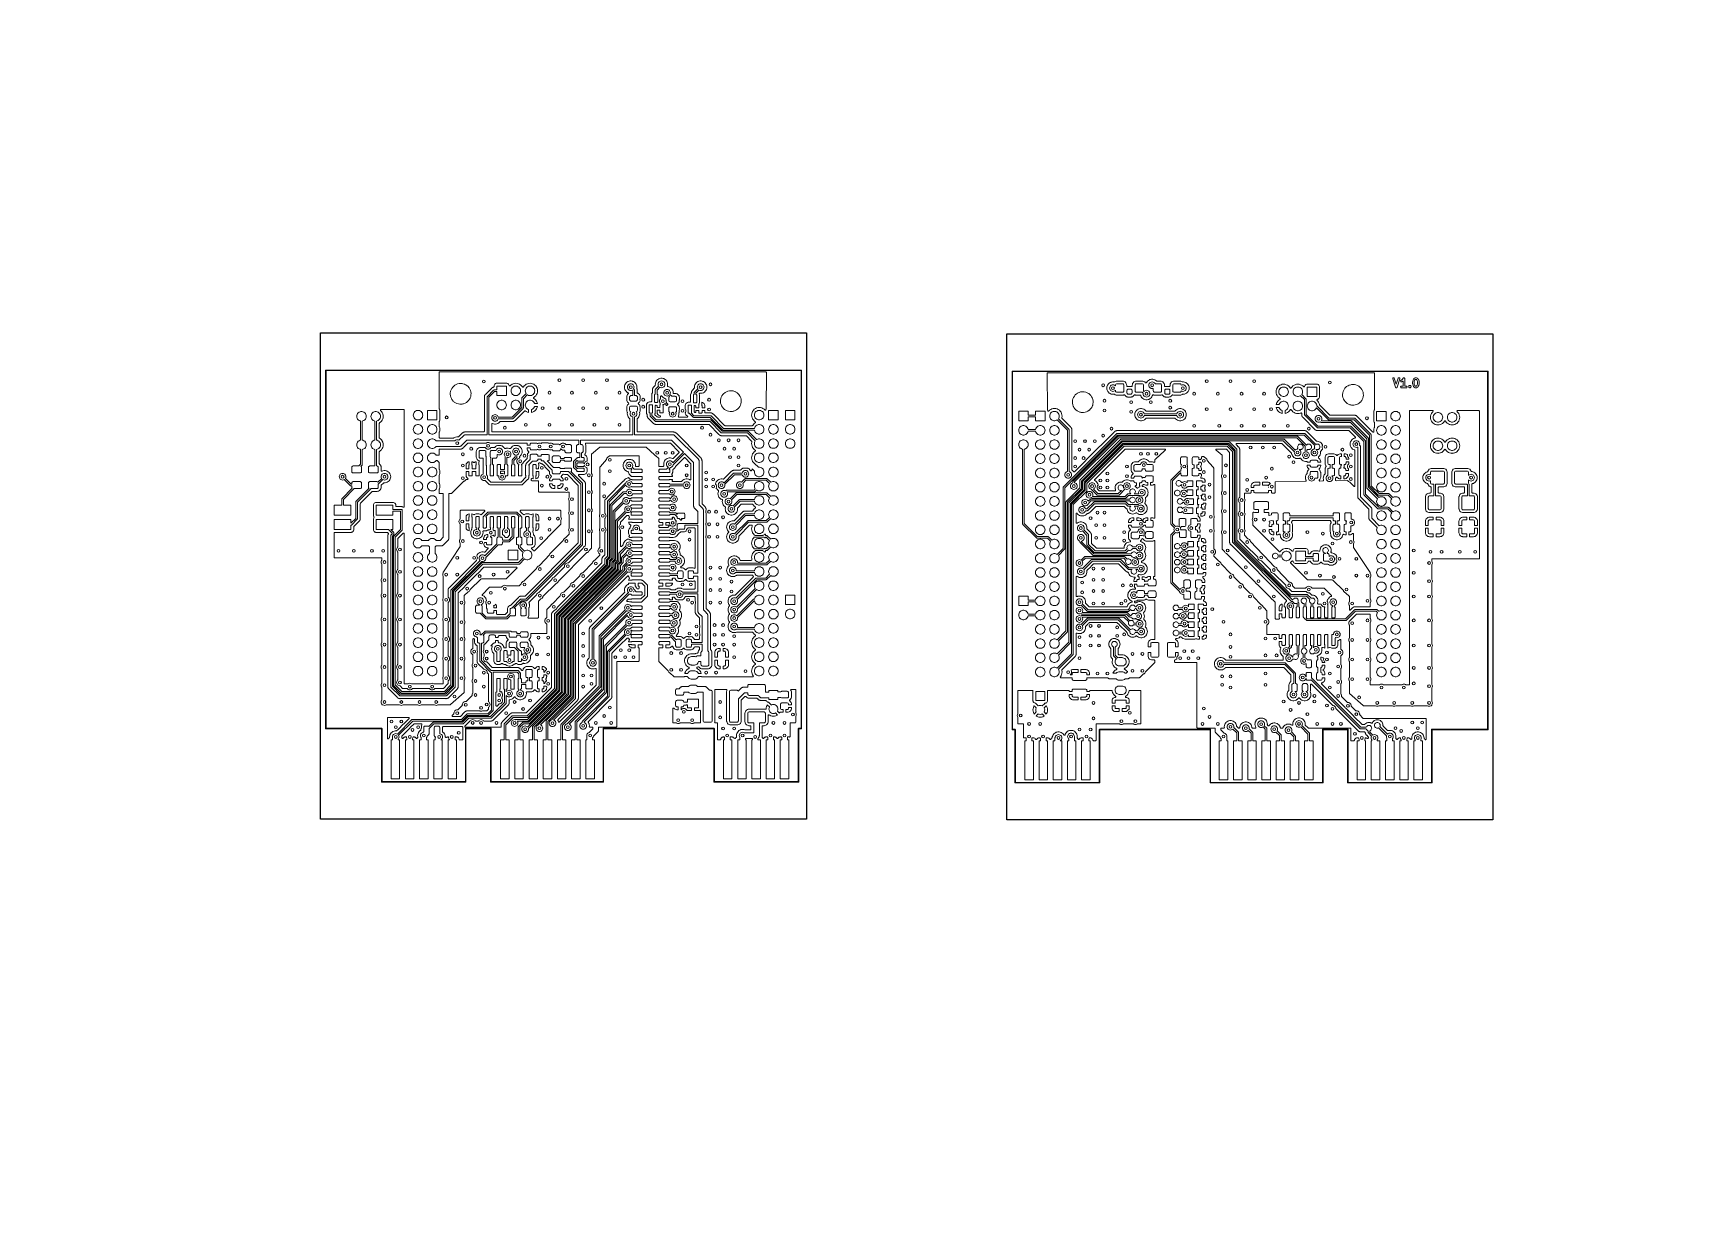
# Model space of a CAD drawing. Header units: millimetres. Extents: x 0 to 594, y 0 to 420.
import ezdxf

# ---------------------------------------------------------------- set-up
doc = ezdxf.new("R2010")
doc.units = ezdxf.units.MM
doc.linetypes.add('K5LT32768', pattern=[0])
picture_1 = doc.add_image_def('image1.png', size_in_pixel=(1000, 1000))
picture_2 = doc.add_image_def('image2.png', size_in_pixel=(1000, 1000))

msp = doc.modelspace()

# ---------------------------------------------------------------- linework, layer by layer
at = {"color": 7, "linetype": 'K5LT32768', "lineweight": 18}
for p, q in [((104.5, 299.56), (104.53, 299.63)), ((104.5, 171.56), (104.5, 299.56)), ((104.53, 299.63), (104.6, 299.66)), ((104.6, 299.66), (274.6, 299.66)), ((104.7, 299.46), (104.7, 171.66)), ((274.5, 299.46), (104.7, 299.46)), ((145.1, 298.81), (145.14, 298.94)), ((145.1, 291.02), (145.1, 298.81)), ((145.14, 298.94), (145.24, 299.04)), ((145.24, 299.04), (145.35, 299.06)), ((145.35, 299.06), (261.85, 299.06)), ((261.85, 299.06), (261.98, 299.02)), ((261.98, 299.02), (262.08, 298.91)), ((262.1, 298.81), (262.04, 285.86)), ((262.08, 298.91), (262.1, 298.81)), ((274.5, 171.66), (274.5, 299.46)), ((274.6, 299.66), (274.67, 299.63)), ((274.67, 299.63), (274.7, 299.56)), ((274.7, 299.56), (274.7, 171.56)), ((349.94, 299.29), (349.91, 299.22)), ((349.91, 299.22), (349.91, 171.22)), ((350.01, 299.32), (349.94, 299.29)), ((520.01, 299.32), (350.01, 299.32)), ((350.11, 171.32), (350.11, 299.12)), ((350.11, 299.12), (519.91, 299.12)), ((362.54, 298.57), (362.51, 298.47)), ((362.51, 298.47), (362.57, 285.51)), ((362.63, 298.68), (362.54, 298.57)), ((362.76, 298.72), (362.63, 298.68)), ((479.27, 298.72), (362.76, 298.72)), ((479.37, 298.69), (479.27, 298.72)), ((479.47, 298.6), (479.37, 298.69)), ((479.51, 298.47), (479.47, 298.6)), ((479.51, 290.68), (479.51, 298.47)), ((519.91, 299.12), (519.91, 171.32)), ((520.08, 299.29), (520.01, 299.32)), ((520.11, 299.22), (520.08, 299.29)), ((520.11, 171.22), (520.11, 299.22)), ((149.11, 291.56), (149.09, 291.02)), ((149.2, 292.02), (149.11, 291.58)), ((149.11, 291.58), (149.11, 291.56)), ((149.21, 292.1), (149.2, 292.02)), ((149.38, 292.61), (149.21, 292.1)), ((149.63, 293.09), (149.38, 292.61)), ((149.95, 293.53), (149.63, 293.09)), ((150.32, 293.92), (149.95, 293.53)), ((150.75, 294.25), (150.32, 293.92)), ((151.22, 294.52), (150.75, 294.25)), ((151.73, 294.71), (151.22, 294.52)), ((152.26, 294.83), (151.73, 294.71)), ((152.66, 294.86), (152.26, 294.83)), ((153.07, 294.86), (152.66, 294.86)), ((153.38, 294.81), (153.07, 294.86)), ((153.61, 294.78), (153.38, 294.81)), ((154.13, 294.62), (153.61, 294.78)), ((154.55, 294.42), (154.13, 294.62)), ((154.62, 294.39), (154.55, 294.42)), ((155.07, 294.1), (154.62, 294.39)), ((155.47, 293.73), (155.07, 294.1)), ((155.72, 293.43), (155.47, 293.73)), ((155.82, 293.32), (155.72, 293.43)), ((156.1, 292.86), (155.82, 293.32)), ((156.31, 292.36), (156.1, 292.86)), ((156.45, 291.83), (156.31, 292.36)), ((156.51, 291.29), (156.45, 291.83)), ((156.49, 290.75), (156.51, 291.29)), ((161.76, 291.07), (161.74, 291.04)), ((161.78, 291.08), (161.76, 291.07)), ((161.8, 291.1), (161.78, 291.08)), ((161.78, 291.08), (161.78, 291.08)), ((163.81, 293.11), (161.8, 291.1)), ((162.39, 290.27), (164.57, 292.45)), ((164.9, 291.94), (162.9, 289.93)), ((163.82, 293.12), (163.81, 293.11)), ((163.88, 293.19), (163.82, 293.12)), ((163.92, 293.22), (163.88, 293.19)), ((163.95, 293.24), (163.92, 293.22)), ((163.98, 293.27), (163.95, 293.24)), ((164.06, 293.32), (163.98, 293.27)), ((164.07, 293.33), (164.06, 293.32)), ((164.06, 293.32), (164.06, 293.32)), ((164.15, 293.39), (164.07, 293.33)), ((164.19, 293.4), (164.15, 293.39)), ((164.22, 293.42), (164.19, 293.4)), ((164.26, 293.44), (164.22, 293.42)), ((164.35, 293.47), (164.26, 293.44)), ((164.36, 293.47), (164.35, 293.47)), ((164.45, 293.51), (164.36, 293.47)), ((164.5, 293.51), (164.45, 293.51)), ((164.53, 293.52), (164.5, 293.51)), ((164.56, 293.53), (164.53, 293.52)), ((164.59, 293.54), (164.56, 293.53)), ((164.57, 292.45), (164.6, 292.47)), ((164.7, 293.63), (164.59, 293.54)), ((164.6, 292.47), (164.63, 292.5)), ((164.63, 292.5), (164.67, 292.51)), ((164.67, 292.51), (164.7, 292.53)), ((164.74, 293.77), (164.7, 293.63)), ((164.7, 292.53), (164.74, 292.53)), ((164.75, 294.15), (164.74, 294.03)), ((164.74, 294.03), (164.74, 293.77)), ((164.74, 292.53), (164.78, 292.54)), ((164.85, 294.42), (164.75, 294.15)), ((164.78, 292.54), (165.74, 292.54)), ((165.02, 294.65), (164.85, 294.42)), ((165.74, 291.94), (164.9, 291.94)), ((165.26, 294.83), (165.02, 294.65)), ((165.52, 294.93), (165.26, 294.83)), ((165.64, 294.94), (165.52, 294.93)), ((169.24, 294.94), (165.64, 294.94)), ((165.74, 292.54), (165.74, 293.94)), ((165.74, 293.94), (169.14, 293.94)), ((165.74, 290.54), (165.74, 291.94)), ((169.14, 293.94), (169.14, 290.54)), ((169.35, 294.93), (169.24, 294.94)), ((169.62, 294.83), (169.35, 294.93)), ((169.85, 294.65), (169.62, 294.83)), ((170.03, 294.42), (169.85, 294.65)), ((170.13, 294.16), (170.03, 294.42)), ((170.16, 294.1), (170.13, 294.16)), ((170.27, 294.01), (170.16, 294.1)), ((170.41, 294.01), (170.27, 294.01)), ((170.53, 294.07), (170.41, 294.01)), ((170.78, 294.32), (170.53, 294.07)), ((171.16, 294.59), (170.78, 294.32)), ((170.82, 292.24), (170.86, 292.59)), ((170.86, 291.89), (170.82, 292.24)), ((170.86, 292.59), (170.97, 292.93)), ((170.97, 291.55), (170.86, 291.89)), ((170.97, 292.93), (171.14, 293.24)), ((171.14, 291.24), (170.97, 291.55)), ((171.14, 293.24), (171.38, 293.5)), ((171.38, 290.98), (171.14, 291.24)), ((171.59, 294.79), (171.16, 294.59)), ((171.38, 293.5), (171.67, 293.71)), ((172.05, 294.91), (171.59, 294.79)), ((171.67, 293.71), (171.99, 293.86)), ((171.99, 293.86), (172.34, 293.93)), ((172.52, 294.95), (172.05, 294.91)), ((172.34, 293.93), (172.7, 293.93)), ((172.99, 294.91), (172.52, 294.95)), ((172.7, 293.93), (173.05, 293.86)), ((173.45, 294.79), (172.99, 294.91)), ((173.05, 293.86), (173.37, 293.71)), ((173.37, 293.71), (173.66, 293.5)), ((173.88, 294.59), (173.45, 294.79)), ((173.66, 293.5), (173.9, 293.24)), ((173.9, 291.24), (173.66, 290.98)), ((174.26, 294.32), (173.88, 294.59)), ((173.9, 293.24), (174.07, 292.93)), ((174.07, 291.55), (173.9, 291.24)), ((174.07, 292.93), (174.18, 292.59)), ((174.18, 291.89), (174.07, 291.55)), ((174.18, 292.59), (174.22, 292.24)), ((174.22, 292.24), (174.18, 291.89)), ((174.6, 293.98), (174.26, 294.32)), ((174.86, 293.61), (174.6, 293.98)), ((174.71, 289.77), (176.21, 291.27)), ((174.89, 293.57), (174.86, 293.61)), ((175.01, 293.51), (174.89, 293.57)), ((175.15, 293.52), (175.01, 293.51)), ((175.26, 293.61), (175.15, 293.52)), ((175.52, 293.98), (175.26, 293.61)), ((175.86, 294.32), (175.52, 293.98)), ((176.24, 294.59), (175.86, 294.32)), ((175.9, 292.24), (175.94, 292.59)), ((175.94, 291.89), (175.9, 292.24)), ((175.94, 292.59), (176.05, 292.93)), ((176.05, 291.55), (175.94, 291.89)), ((176.05, 292.93), (176.22, 293.24)), ((176.21, 291.27), (176.05, 291.55)), ((176.22, 293.24), (176.46, 293.5)), ((176.67, 294.79), (176.24, 294.59)), ((176.46, 293.5), (176.75, 293.71)), ((177.13, 294.91), (176.67, 294.79)), ((176.75, 293.71), (177.07, 293.86)), ((177.07, 293.86), (177.42, 293.93)), ((177.6, 294.95), (177.13, 294.91)), ((177.42, 293.93), (177.78, 293.93)), ((178.07, 294.91), (177.6, 294.95)), ((177.78, 293.93), (178.13, 293.86)), ((178.53, 294.79), (178.07, 294.91)), ((178.13, 293.86), (178.45, 293.71)), ((178.45, 293.71), (178.74, 293.5)), ((178.96, 294.59), (178.53, 294.79)), ((178.74, 293.5), (178.98, 293.24)), ((178.98, 291.24), (178.74, 290.98)), ((179.34, 294.32), (178.96, 294.59)), ((178.98, 293.24), (179.15, 292.93)), ((179.15, 291.55), (178.98, 291.24)), ((179.15, 292.93), (179.26, 292.59)), ((179.26, 291.89), (179.15, 291.55)), ((179.26, 292.59), (179.3, 292.24)), ((179.3, 292.24), (179.26, 291.89)), ((179.68, 293.98), (179.34, 294.32)), ((179.94, 293.61), (179.68, 293.98)), ((179.95, 293.59), (179.94, 293.61)), ((180.15, 293.17), (179.95, 293.59)), ((179.95, 290.88), (180.15, 291.31)), ((180.16, 293.11), (180.15, 293.17)), ((180.15, 291.31), (180.27, 291.77)), ((180.27, 292.71), (180.16, 293.11)), ((180.31, 292.24), (180.27, 292.71)), ((180.27, 291.77), (180.31, 292.24)), ((211.43, 293.97), (211.39, 293.56)), ((211.39, 293.56), (211.43, 293.15)), ((211.54, 294.36), (211.43, 293.97)), ((211.43, 293.15), (211.54, 292.76)), ((211.72, 294.72), (211.54, 294.36)), ((211.54, 292.76), (211.72, 292.4)), ((211.97, 295.05), (211.72, 294.72)), ((211.72, 292.4), (211.97, 292.07)), ((212.27, 295.32), (211.97, 295.05)), ((211.97, 292.07), (212.27, 291.79)), ((212.61, 295.54), (212.27, 295.32)), ((212.27, 291.79), (212.31, 291.77)), ((212.31, 291.77), (212.61, 291.58)), ((212.4, 293.56), (212.44, 293.87)), ((212.44, 293.25), (212.4, 293.56)), ((212.44, 293.87), (212.56, 294.16)), ((212.56, 292.96), (212.44, 293.25)), ((212.71, 291.17), (212.51, 290.98)), ((212.56, 294.16), (212.75, 294.41)), ((212.75, 292.71), (212.56, 292.96)), ((212.99, 295.68), (212.61, 295.54)), ((212.61, 291.58), (212.62, 291.58)), ((212.62, 291.58), (212.62, 291.58)), ((212.62, 291.58), (212.62, 291.58)), ((212.62, 291.58), (212.62, 291.57)), ((212.62, 291.57), (212.73, 291.49)), ((212.75, 291.22), (212.71, 291.17)), ((212.73, 291.49), (212.78, 291.36)), ((212.75, 294.41), (213, 294.6)), ((213, 292.52), (212.75, 292.71)), ((212.78, 291.36), (212.75, 291.22)), ((213.4, 295.76), (212.99, 295.68)), ((213, 294.6), (213.29, 294.72)), ((213.29, 292.4), (213, 292.52)), ((213.29, 294.72), (213.6, 294.76)), ((213.6, 292.36), (213.29, 292.4)), ((213.8, 295.76), (213.4, 295.76)), ((213.6, 294.76), (213.91, 294.72)), ((213.91, 292.4), (213.6, 292.36)), ((214.2, 295.68), (213.8, 295.76)), ((213.91, 294.72), (214.2, 294.6)), ((214.2, 292.52), (213.91, 292.4)), ((214.39, 295.61), (214.2, 295.68)), ((214.2, 294.6), (214.45, 294.41)), ((214.21, 292.53), (214.2, 292.52)), ((214.3, 292.43), (214.21, 292.53)), ((214.3, 290.53), (214.3, 292.43)), ((214.59, 295.54), (214.39, 295.61)), ((214.45, 294.41), (214.64, 294.16)), ((214.93, 295.32), (214.59, 295.54)), ((214.64, 292.96), (214.63, 292.95)), ((214.63, 292.95), (214.81, 292.77)), ((214.64, 294.16), (214.76, 293.87)), ((214.76, 293.25), (214.64, 292.96)), ((214.76, 293.87), (214.8, 293.56)), ((214.8, 293.56), (214.76, 293.25)), ((214.81, 292.77), (214.83, 292.74)), ((214.83, 292.74), (214.86, 292.71)), ((214.86, 292.71), (214.87, 292.67)), ((214.87, 292.67), (214.89, 292.64)), ((214.89, 292.64), (214.89, 292.6)), ((214.89, 292.6), (214.9, 292.56)), ((214.9, 292.56), (214.9, 290.53)), ((215.23, 295.05), (214.93, 295.32)), ((215.48, 294.72), (215.23, 295.05)), ((215.51, 294.65), (215.48, 294.72)), ((215.64, 294.39), (215.51, 294.65)), ((215.66, 294.36), (215.64, 294.39)), ((215.76, 294.01), (215.66, 294.36)), ((215.77, 293.97), (215.76, 294.01)), ((215.81, 293.56), (215.77, 293.97)), ((215.78, 293.21), (215.81, 293.56)), ((215.8, 293.09), (215.78, 293.21)), ((215.8, 293.08), (215.8, 293.09)), ((215.83, 292.99), (215.8, 293.08)), ((215.83, 292.98), (215.83, 292.99)), ((215.87, 292.88), (215.83, 292.98)), ((215.87, 292.86), (215.87, 292.88)), ((215.88, 292.84), (215.87, 292.86)), ((215.88, 292.8), (215.88, 292.84)), ((215.89, 292.76), (215.88, 292.8)), ((215.9, 292.71), (215.89, 292.76)), ((215.9, 292.67), (215.9, 292.71)), ((215.9, 292.66), (215.9, 292.67)), ((215.9, 292.64), (215.9, 292.66)), ((215.9, 292.58), (215.9, 292.64)), ((215.91, 292.44), (215.9, 292.58)), ((215.9, 292.42), (215.91, 292.44)), ((215.9, 292.39), (215.9, 292.42)), ((215.9, 292.42), (215.9, 292.42)), ((215.9, 291.66), (215.9, 292.39)), ((215.9, 291.64), (215.9, 291.66)), ((215.96, 291.51), (215.9, 291.64)), ((216.07, 291.43), (215.96, 291.51)), ((216.11, 291.42), (216.07, 291.43)), ((216.15, 291.4), (216.11, 291.42)), ((216.44, 291.22), (216.15, 291.4)), ((216.69, 290.98), (216.44, 291.22)), ((221.2, 291.25), (221.1, 290.94)), ((221.36, 291.54), (221.2, 291.25)), ((221.4, 291.66), (221.36, 291.54)), ((221.4, 292.74), (221.39, 292.7)), ((221.39, 292.7), (221.4, 292.6)), ((221.42, 292.92), (221.4, 292.82)), ((221.4, 292.82), (221.4, 292.78)), ((221.4, 292.78), (221.4, 292.74)), ((221.4, 292.6), (221.4, 292.59)), ((221.4, 292.59), (221.4, 291.66)), ((221.43, 292.93), (221.42, 292.92)), ((221.44, 293.02), (221.43, 292.93)), ((221.46, 293.06), (221.44, 293.02)), ((221.47, 293.1), (221.46, 293.06)), ((221.48, 293.14), (221.47, 293.1)), ((221.53, 293.23), (221.48, 293.14)), ((221.57, 293.33), (221.53, 293.24)), ((221.53, 293.24), (221.53, 293.23)), ((221.6, 293.36), (221.57, 293.33)), ((221.62, 293.39), (221.6, 293.36)), ((221.64, 293.43), (221.62, 293.39)), ((221.71, 293.5), (221.64, 293.43)), ((221.72, 293.52), (221.71, 293.51)), ((221.71, 293.51), (221.71, 293.5)), ((221.74, 293.54), (221.72, 293.52)), ((221.77, 293.56), (221.74, 293.54)), ((221.83, 293.63), (221.77, 293.56)), ((221.86, 293.67), (221.83, 293.63)), ((221.88, 293.68), (221.86, 293.67)), ((221.9, 293.7), (221.88, 293.68)), ((221.88, 293.68), (221.88, 293.68)), ((222.34, 294.14), (221.9, 293.7)), ((222.38, 294.2), (222.34, 294.14)), ((222.41, 294.34), (222.38, 294.2)), ((222.43, 294.97), (222.39, 294.56)), ((222.39, 294.56), (222.41, 294.34)), ((222.4, 292.66), (222.41, 292.7)), ((222.4, 291.03), (222.4, 292.66)), ((222.41, 292.74), (222.43, 292.77)), ((222.41, 292.7), (222.41, 292.74)), ((222.54, 295.36), (222.43, 294.97)), ((222.43, 292.77), (222.44, 292.81)), ((222.44, 292.81), (222.47, 292.84)), ((222.47, 292.84), (222.49, 292.87)), ((222.49, 292.87), (223.57, 293.95)), ((222.72, 295.72), (222.54, 295.36)), ((222.97, 296.05), (222.72, 295.72)), ((223.27, 296.32), (222.97, 296.05)), ((223.99, 293.53), (223, 292.53)), ((223, 292.53), (223, 291.03)), ((223.61, 296.54), (223.27, 296.32)), ((223.4, 294.56), (223.44, 294.87)), ((223.44, 294.25), (223.4, 294.56)), ((223.44, 294.87), (223.56, 295.16)), ((223.56, 293.96), (223.44, 294.25)), ((223.56, 295.16), (223.75, 295.41)), ((223.57, 293.95), (223.56, 293.96)), ((223.99, 296.68), (223.61, 296.54)), ((223.75, 295.41), (224, 295.6)), ((224.4, 296.76), (223.99, 296.68)), ((224, 293.52), (223.99, 293.53)), ((224, 295.6), (224.29, 295.72)), ((224.29, 293.4), (224, 293.52)), ((224.29, 295.72), (224.6, 295.76)), ((224.6, 293.36), (224.29, 293.4)), ((224.8, 296.76), (224.4, 296.76)), ((224.6, 295.76), (224.91, 295.72)), ((224.91, 293.4), (224.6, 293.36)), ((225.2, 296.68), (224.8, 296.76)), ((224.91, 295.72), (225.2, 295.6)), ((225.2, 293.52), (224.91, 293.4)), ((225.39, 296.61), (225.2, 296.68)), ((225.2, 295.6), (225.45, 295.41)), ((225.45, 293.71), (225.2, 293.52)), ((225.59, 296.54), (225.39, 296.61)), ((225.4, 291.56), (225.44, 291.87)), ((225.44, 291.25), (225.4, 291.56)), ((225.44, 291.87), (225.56, 292.16)), ((225.56, 290.96), (225.44, 291.25)), ((225.45, 295.41), (225.64, 295.16)), ((225.64, 293.96), (225.45, 293.71)), ((225.56, 292.16), (225.75, 292.41)), ((225.93, 296.32), (225.59, 296.54)), ((225.64, 295.16), (225.76, 294.87)), ((225.76, 294.25), (225.64, 293.96)), ((225.75, 292.41), (226, 292.6)), ((225.76, 294.87), (225.8, 294.56)), ((225.8, 294.56), (225.76, 294.25)), ((226.23, 296.05), (225.93, 296.32)), ((226, 292.6), (226.29, 292.72)), ((226.48, 295.72), (226.23, 296.05)), ((226.29, 292.72), (226.6, 292.76)), ((226.66, 295.36), (226.48, 295.72)), ((226.6, 292.76), (226.91, 292.72)), ((226.75, 295.05), (226.66, 295.36)), ((226.74, 294.05), (226.77, 294.15)), ((226.74, 293.92), (226.74, 294.05)), ((226.81, 293.8), (226.74, 293.92)), ((226.77, 294.97), (226.75, 295.05)), ((226.81, 294.59), (226.77, 294.97)), ((226.77, 294.15), (226.81, 294.56)), ((226.81, 294.56), (226.81, 294.59)), ((226.94, 293.74), (226.81, 293.8)), ((226.91, 292.72), (227.2, 292.6)), ((226.97, 293.73), (226.94, 293.74)), ((227.2, 293.68), (226.97, 293.73)), ((227.59, 293.54), (227.2, 293.68)), ((227.2, 292.6), (227.45, 292.41)), ((227.45, 292.41), (227.64, 292.16)), ((227.93, 293.32), (227.59, 293.54)), ((227.64, 292.16), (227.76, 291.87)), ((227.76, 291.25), (227.64, 290.96)), ((227.76, 291.87), (227.8, 291.56)), ((227.8, 291.56), (227.76, 291.25)), ((228.23, 293.05), (227.93, 293.32)), ((228.29, 292.98), (228.23, 293.05)), ((228.48, 292.72), (228.29, 292.98)), ((228.55, 292.58), (228.48, 292.72)), ((228.61, 292.46), (228.55, 292.58)), ((228.66, 292.36), (228.61, 292.46)), ((228.75, 292.04), (228.66, 292.36)), ((228.77, 291.97), (228.75, 292.04)), ((228.81, 291.56), (228.77, 291.97)), ((228.81, 291.55), (228.81, 291.56)), ((228.81, 291.56), (228.81, 291.56)), ((228.83, 291.43), (228.81, 291.55)), ((228.81, 291.55), (228.81, 291.55)), ((228.81, 291.55), (228.81, 291.55)), ((228.92, 291.32), (228.83, 291.43)), ((229.06, 291.28), (228.92, 291.32)), ((229.61, 291.28), (229.06, 291.28)), ((229.82, 291.26), (229.61, 291.28)), ((230.1, 291.17), (229.82, 291.26)), ((230.15, 291.15), (230.1, 291.17)), ((230.44, 290.97), (230.15, 291.15)), ((235.1, 291.13), (235, 290.81)), ((235.26, 291.41), (235.1, 291.13)), ((235.27, 291.42), (235.26, 291.41)), ((235.29, 291.56), (235.27, 291.42)), ((235.3, 291.64), (235.29, 291.6)), ((235.29, 291.6), (235.29, 291.56)), ((235.32, 291.82), (235.3, 291.72)), ((235.3, 291.72), (235.3, 291.68)), ((235.3, 291.68), (235.3, 291.64)), ((235.33, 291.83), (235.32, 291.82)), ((235.34, 291.92), (235.33, 291.83)), ((235.36, 291.96), (235.34, 291.92)), ((235.37, 292), (235.36, 291.96)), ((235.38, 292.04), (235.37, 292)), ((235.43, 292.13), (235.38, 292.04)), ((235.47, 292.23), (235.43, 292.14)), ((235.43, 292.14), (235.43, 292.13)), ((235.5, 292.26), (235.47, 292.23)), ((235.52, 292.29), (235.5, 292.26)), ((235.54, 292.33), (235.52, 292.29)), ((235.61, 292.4), (235.54, 292.33)), ((235.62, 292.42), (235.61, 292.41)), ((235.61, 292.41), (235.61, 292.4)), ((235.64, 292.44), (235.62, 292.42)), ((235.67, 292.46), (235.64, 292.44)), ((235.71, 292.52), (235.67, 292.46)), ((235.76, 292.57), (235.71, 292.52)), ((235.78, 292.58), (235.76, 292.57)), ((235.8, 292.6), (235.78, 292.58)), ((235.78, 292.58), (235.78, 292.58)), ((236.34, 293.14), (235.8, 292.6)), ((236.3, 291.56), (236.31, 291.6)), ((236.3, 290.91), (236.3, 291.56)), ((236.31, 291.64), (236.33, 291.67)), ((236.31, 291.6), (236.31, 291.64)), ((236.33, 291.67), (236.34, 291.71)), ((236.38, 293.2), (236.34, 293.14)), ((236.34, 291.71), (236.37, 291.74)), ((236.37, 291.74), (236.39, 291.77)), ((236.41, 293.34), (236.38, 293.2)), ((236.43, 293.97), (236.39, 293.56)), ((236.39, 293.56), (236.41, 293.34)), ((236.39, 291.77), (237.57, 292.95)), ((236.54, 294.36), (236.43, 293.97)), ((236.72, 294.72), (236.54, 294.36)), ((236.97, 295.05), (236.72, 294.72)), ((237.99, 292.53), (236.9, 291.43)), ((236.9, 291.43), (236.9, 290.91)), ((237.27, 295.32), (236.97, 295.05)), ((237.61, 295.54), (237.27, 295.32)), ((237.4, 293.56), (237.44, 293.87)), ((237.44, 293.25), (237.4, 293.56)), ((237.44, 293.87), (237.56, 294.16)), ((237.56, 292.96), (237.44, 293.25)), ((237.56, 294.16), (237.75, 294.41)), ((237.57, 292.95), (237.56, 292.96)), ((237.99, 295.68), (237.61, 295.54)), ((237.75, 294.41), (238, 294.6)), ((238.4, 295.76), (237.99, 295.68)), ((238, 292.52), (237.99, 292.53)), ((238, 294.6), (238.29, 294.72)), ((238.29, 292.4), (238, 292.52)), ((238.13, 291.18), (238.2, 291.3)), ((238.13, 291.04), (238.13, 291.18)), ((238.2, 291.3), (238.33, 291.36)), ((238.29, 294.72), (238.6, 294.76)), ((238.6, 292.36), (238.29, 292.4)), ((238.33, 291.36), (238.39, 291.36)), ((238.39, 291.36), (238.4, 291.36)), ((238.8, 295.76), (238.4, 295.76)), ((238.4, 291.36), (238.8, 291.36)), ((238.6, 294.76), (238.91, 294.72)), ((238.91, 292.4), (238.6, 292.36)), ((239.2, 295.68), (238.8, 295.76)), ((238.8, 291.36), (239.2, 291.43)), ((238.91, 294.72), (239.2, 294.6)), ((239.2, 292.52), (238.91, 292.4)), ((239.39, 295.61), (239.2, 295.68)), ((239.2, 294.6), (239.45, 294.41)), ((239.45, 292.71), (239.2, 292.52)), ((239.2, 291.43), (239.59, 291.58)), ((239.59, 295.54), (239.39, 295.61)), ((239.45, 294.41), (239.64, 294.16)), ((239.64, 292.96), (239.45, 292.71)), ((239.93, 295.32), (239.59, 295.54)), ((239.59, 291.58), (239.93, 291.79)), ((239.64, 294.16), (239.76, 293.87)), ((239.76, 293.25), (239.64, 292.96)), ((239.76, 293.87), (239.8, 293.56)), ((239.8, 293.56), (239.76, 293.25)), ((240.23, 295.05), (239.93, 295.32)), ((239.93, 291.79), (240.23, 292.07)), ((240.48, 294.72), (240.23, 295.05)), ((240.23, 292.07), (240.48, 292.4)), ((240.51, 294.65), (240.48, 294.72)), ((240.48, 292.4), (240.66, 292.76)), ((240.64, 294.39), (240.51, 294.65)), ((240.66, 294.36), (240.64, 294.39)), ((240.76, 294.01), (240.66, 294.36)), ((240.66, 292.76), (240.77, 293.15)), ((240.77, 293.97), (240.76, 294.01)), ((240.81, 293.57), (240.77, 293.97)), ((240.77, 293.15), (240.81, 293.56)), ((240.81, 293.56), (240.81, 293.57)), ((246.92, 291.32), (246.55, 290.93)), ((247.26, 291.58), (246.92, 291.32)), ((247.35, 291.65), (247.26, 291.58)), ((247.82, 291.92), (247.35, 291.65)), ((248.33, 292.11), (247.82, 291.92)), ((248.86, 292.23), (248.33, 292.11)), ((249.26, 292.26), (248.86, 292.23)), ((249.67, 292.26), (249.26, 292.26)), ((249.98, 292.21), (249.67, 292.26)), ((250.21, 292.18), (249.98, 292.21)), ((250.73, 292.02), (250.21, 292.18)), ((251.14, 291.83), (250.73, 292.02)), ((251.22, 291.79), (251.14, 291.83)), ((251.67, 291.5), (251.22, 291.79)), ((252.07, 291.13), (251.67, 291.5)), ((252.34, 290.81), (252.07, 291.13)), ((372.54, 290.79), (372.95, 291.15)), ((372.95, 291.15), (373.4, 291.45)), ((373.4, 291.45), (373.48, 291.49)), ((373.48, 291.49), (373.89, 291.68)), ((373.89, 291.68), (374.41, 291.84)), ((374.41, 291.84), (374.64, 291.87)), ((374.64, 291.87), (374.94, 291.92)), ((374.94, 291.92), (375.35, 291.92)), ((375.35, 291.92), (375.75, 291.89)), ((375.75, 291.89), (376.28, 291.77)), ((376.28, 291.77), (376.79, 291.58)), ((376.79, 291.58), (377.26, 291.31)), ((377.26, 291.31), (377.36, 291.24)), ((377.36, 291.24), (377.69, 290.98)), ((383.8, 293.23), (383.84, 293.62)), ((383.8, 293.22), (383.8, 293.23)), ((383.84, 292.81), (383.8, 293.22)), ((383.84, 293.62), (383.85, 293.67)), ((383.95, 292.42), (383.84, 292.81)), ((383.85, 293.67), (383.95, 294.01)), ((383.95, 294.01), (383.97, 294.05)), ((384.13, 292.05), (383.95, 292.42)), ((383.97, 294.05), (384.1, 294.31)), ((384.1, 294.31), (384.13, 294.38)), ((384.13, 294.38), (384.31, 294.61)), ((384.38, 291.73), (384.13, 292.05)), ((384.31, 294.61), (384.38, 294.71)), ((384.38, 294.71), (384.68, 294.98)), ((384.68, 291.45), (384.38, 291.73)), ((384.68, 294.98), (385.03, 295.2)), ((385.03, 291.24), (384.68, 291.45)), ((384.85, 293.53), (384.81, 293.22)), ((384.81, 293.22), (384.85, 292.91)), ((384.97, 293.82), (384.85, 293.53)), ((384.85, 292.91), (384.97, 292.62)), ((385.16, 294.07), (384.97, 293.82)), ((384.97, 292.62), (385.16, 292.37)), ((385.03, 295.2), (385.22, 295.27)), ((385.41, 291.09), (385.03, 291.24)), ((385.41, 294.26), (385.16, 294.07)), ((385.16, 292.37), (385.41, 292.18)), ((385.22, 295.27), (385.41, 295.34)), ((385.41, 295.34), (385.81, 295.42)), ((385.7, 294.38), (385.41, 294.26)), ((385.41, 292.18), (385.7, 292.06)), ((385.81, 291.02), (385.41, 291.09)), ((386.01, 294.42), (385.7, 294.38)), ((385.7, 292.06), (386.01, 292.02)), ((385.81, 295.42), (386.22, 295.42)), ((386.32, 294.38), (386.01, 294.42)), ((386.01, 292.02), (386.32, 292.06)), ((386.22, 295.42), (386.34, 295.39)), ((386.61, 294.26), (386.32, 294.38)), ((386.32, 292.06), (386.61, 292.18)), ((386.34, 295.39), (386.48, 295.41)), ((386.48, 295.41), (386.52, 295.43)), ((386.52, 295.43), (386.77, 295.59)), ((386.86, 294.07), (386.61, 294.26)), ((386.61, 292.18), (386.86, 292.37)), ((386.77, 295.59), (387.11, 295.7)), ((386.91, 294), (386.86, 294.07)), ((386.86, 292.37), (386.91, 292.44)), ((386.95, 294.41), (386.91, 294.22)), ((386.91, 294.22), (386.91, 294)), ((386.91, 292.44), (386.91, 292.22)), ((386.91, 292.22), (386.95, 292.03)), ((387.06, 294.57), (386.95, 294.41)), ((386.95, 292.03), (387.06, 291.86)), ((387.22, 294.68), (387.06, 294.57)), ((387.06, 291.86), (387.22, 291.75)), ((387.11, 295.7), (387.31, 295.72)), ((387.41, 294.72), (387.22, 294.68)), ((387.22, 291.75), (387.41, 291.72)), ((387.31, 295.72), (389.51, 295.72)), ((389.41, 294.72), (387.41, 294.72)), ((387.41, 291.72), (389.41, 291.72)), ((389.6, 294.68), (389.41, 294.72)), ((389.41, 291.72), (389.6, 291.75)), ((389.51, 295.72), (389.72, 295.7)), ((389.77, 294.57), (389.6, 294.68)), ((389.6, 291.75), (389.77, 291.86)), ((389.72, 295.7), (390.05, 295.59)), ((389.88, 294.41), (389.77, 294.57)), ((389.77, 291.86), (389.88, 292.03)), ((389.91, 294.22), (389.88, 294.41)), ((389.88, 292.03), (389.91, 292.22)), ((389.91, 292.22), (389.91, 294.22)), ((390.05, 295.59), (390.35, 295.4)), ((390.35, 295.4), (390.6, 295.15)), ((390.6, 295.15), (390.78, 294.86)), ((390.78, 294.86), (390.89, 294.52)), ((390.89, 294.52), (390.91, 294.32)), ((390.91, 294.32), (390.91, 294.05)), ((390.91, 294.05), (390.95, 293.91)), ((390.95, 293.91), (391.06, 293.82)), ((391.05, 292.54), (391.01, 292.37)), ((391.01, 292.37), (391.01, 291.47)), ((391.01, 291.47), (391.05, 291.29)), ((391.15, 292.68), (391.05, 292.54)), ((391.05, 291.29), (391.15, 291.15)), ((391.06, 293.82), (391.19, 293.8)), ((391.29, 292.78), (391.15, 292.68)), ((391.15, 291.15), (391.29, 291.05)), ((391.19, 293.8), (391.37, 293.82)), ((391.46, 292.82), (391.29, 292.78)), ((391.37, 293.82), (392.46, 293.82)), ((392.36, 292.82), (391.46, 292.82)), ((392.54, 292.78), (392.36, 292.82)), ((392.46, 293.82), (392.64, 293.8)), ((392.68, 292.68), (392.54, 292.78)), ((392.54, 291.05), (392.68, 291.15)), ((392.64, 293.8), (392.78, 293.82)), ((392.78, 292.54), (392.68, 292.68)), ((392.68, 291.15), (392.78, 291.29)), ((392.78, 293.82), (392.88, 293.92)), ((392.81, 292.37), (392.78, 292.54)), ((392.78, 291.29), (392.81, 291.47)), ((392.81, 291.47), (392.81, 292.37)), ((392.88, 293.92), (392.91, 294.05)), ((392.91, 294.32), (392.93, 294.52)), ((392.91, 294.05), (392.91, 294.32)), ((392.93, 294.52), (392.99, 294.71)), ((392.99, 294.71), (393.04, 294.86)), ((393.04, 294.86), (393.23, 295.15)), ((393.23, 295.15), (393.48, 295.4)), ((393.48, 295.4), (393.77, 295.59)), ((393.77, 295.59), (394.11, 295.7)), ((393.95, 294.41), (393.91, 294.22)), ((393.91, 294.22), (393.91, 292.22)), ((393.91, 292.22), (393.95, 292.03)), ((394.06, 294.57), (393.95, 294.41)), ((393.95, 292.03), (394.06, 291.86)), ((394.22, 294.68), (394.06, 294.57)), ((394.06, 291.86), (394.22, 291.75)), ((394.11, 295.7), (394.31, 295.72)), ((394.41, 294.72), (394.22, 294.68)), ((394.22, 291.75), (394.41, 291.72)), ((394.31, 295.72), (396.51, 295.72)), ((396.41, 294.72), (394.41, 294.72)), ((394.41, 291.72), (396.41, 291.72)), ((396.6, 294.68), (396.41, 294.72)), ((396.41, 291.72), (396.48, 291.73)), ((396.48, 291.73), (396.83, 291.37)), ((396.51, 295.72), (396.72, 295.7)), ((396.77, 294.57), (396.6, 294.68)), ((396.72, 295.7), (397.05, 295.59)), ((396.88, 294.41), (396.77, 294.57)), ((396.83, 291.37), (396.81, 291.22)), ((396.81, 291.22), (396.85, 290.91)), ((396.91, 294.22), (396.88, 294.41)), ((396.9, 292.15), (396.91, 292.22)), ((397.09, 291.97), (396.9, 292.15)), ((396.91, 292.22), (396.91, 294.22)), ((397.05, 295.59), (397.35, 295.4)), ((397.16, 292.07), (397.09, 291.97)), ((397.41, 292.26), (397.16, 292.07)), ((397.35, 295.4), (397.6, 295.15)), ((397.7, 292.38), (397.41, 292.26)), ((397.6, 295.15), (397.61, 295.14)), ((397.61, 295.14), (397.61, 295.14)), ((397.61, 295.14), (397.7, 295.06)), ((397.7, 295.06), (397.84, 295.04)), ((398.01, 292.42), (397.7, 292.38)), ((397.84, 295.04), (397.97, 295.09)), ((397.97, 295.09), (398.03, 295.17)), ((398.32, 292.38), (398.01, 292.42)), ((398.03, 295.17), (398.13, 295.38)), ((398.13, 295.38), (398.38, 295.71)), ((398.61, 292.26), (398.32, 292.38)), ((398.38, 295.71), (398.68, 295.98)), ((398.86, 292.07), (398.61, 292.26)), ((398.68, 295.98), (399.03, 296.2)), ((398.85, 294.53), (398.81, 294.22)), ((398.81, 294.22), (398.85, 293.91)), ((398.97, 294.82), (398.85, 294.53)), ((398.85, 293.91), (398.97, 293.62)), ((399.05, 291.82), (398.86, 292.07)), ((399.16, 295.07), (398.97, 294.82)), ((398.97, 293.62), (399.16, 293.37)), ((399.03, 296.2), (399.22, 296.27)), ((399.17, 291.53), (399.05, 291.82)), ((399.41, 295.26), (399.16, 295.07)), ((399.16, 293.37), (399.41, 293.18)), ((399.21, 291.22), (399.17, 291.53)), ((399.17, 290.91), (399.21, 291.22)), ((399.22, 296.27), (399.41, 296.34)), ((399.41, 296.34), (399.81, 296.42)), ((399.7, 295.38), (399.41, 295.26)), ((399.41, 293.18), (399.7, 293.06)), ((400.01, 295.42), (399.7, 295.38)), ((399.7, 293.06), (400.01, 293.02)), ((399.81, 296.42), (400.22, 296.42)), ((400.32, 295.38), (400.01, 295.42)), ((400.01, 293.02), (400.32, 293.06)), ((400.22, 296.42), (400.62, 296.34)), ((400.61, 295.26), (400.32, 295.38)), ((400.32, 293.06), (400.41, 293.09)), ((400.41, 293.09), (400.41, 292.22)), ((400.41, 292.22), (400.45, 292.03)), ((400.45, 292.03), (400.56, 291.86)), ((400.56, 291.86), (400.72, 291.75)), ((400.86, 295.07), (400.61, 295.26)), ((400.62, 296.34), (401, 296.2)), ((400.72, 291.75), (400.91, 291.72)), ((401.05, 294.82), (400.86, 295.07)), ((400.91, 291.72), (402.91, 291.72)), ((401, 296.2), (401.35, 295.98)), ((401.09, 294.72), (401.05, 294.82)), ((402.91, 294.72), (401.09, 294.72)), ((401.35, 295.98), (401.56, 295.78)), ((401.56, 295.78), (401.69, 295.72)), ((401.69, 295.72), (401.73, 295.72)), ((401.73, 295.72), (403.01, 295.72)), ((403.1, 294.68), (402.91, 294.72)), ((402.91, 291.72), (403.1, 291.75)), ((403.01, 295.72), (403.22, 295.7)), ((403.27, 294.57), (403.1, 294.68)), ((403.1, 291.75), (403.27, 291.86)), ((403.22, 295.7), (403.55, 295.59)), ((403.38, 294.41), (403.27, 294.57)), ((403.27, 291.86), (403.38, 292.03)), ((403.41, 294.22), (403.38, 294.41)), ((403.38, 292.03), (403.41, 292.22)), ((403.41, 292.22), (403.41, 294.22)), ((403.55, 295.59), (403.85, 295.4)), ((403.85, 295.4), (404.1, 295.15)), ((404.1, 295.15), (404.28, 294.86)), ((404.28, 294.86), (404.39, 294.52)), ((404.39, 294.52), (404.41, 294.32)), ((404.41, 294.32), (404.41, 294.05)), ((404.41, 294.05), (404.45, 293.91)), ((404.45, 293.91), (404.56, 293.82)), ((404.55, 292.54), (404.51, 292.37)), ((404.51, 292.37), (404.51, 291.47)), ((404.51, 291.47), (404.55, 291.29)), ((404.65, 292.68), (404.55, 292.54)), ((404.55, 291.29), (404.65, 291.15)), ((404.56, 293.82), (404.69, 293.8)), ((404.79, 292.78), (404.65, 292.68)), ((404.65, 291.15), (404.79, 291.05)), ((404.69, 293.8), (404.87, 293.82)), ((404.96, 292.82), (404.79, 292.78)), ((404.87, 293.82), (405.96, 293.82)), ((405.86, 292.82), (404.96, 292.82)), ((406.04, 292.78), (405.86, 292.82)), ((405.96, 293.82), (406.14, 293.8)), ((406.18, 292.68), (406.04, 292.78)), ((406.04, 291.05), (406.18, 291.15)), ((406.14, 293.8), (406.28, 293.82)), ((406.28, 292.54), (406.18, 292.68)), ((406.18, 291.15), (406.28, 291.29)), ((406.28, 293.82), (406.38, 293.92)), ((406.31, 292.37), (406.28, 292.54)), ((406.28, 291.29), (406.31, 291.47)), ((406.31, 291.47), (406.31, 292.37)), ((406.38, 293.92), (406.41, 294.05)), ((406.41, 294.32), (406.43, 294.52)), ((406.41, 294.05), (406.41, 294.32)), ((406.43, 294.52), (406.49, 294.71)), ((406.49, 294.71), (406.54, 294.86)), ((406.54, 294.86), (406.73, 295.15)), ((406.73, 295.15), (406.98, 295.4)), ((406.98, 295.4), (407.27, 295.59)), ((407.27, 295.59), (407.61, 295.7)), ((407.45, 294.41), (407.41, 294.22)), ((407.41, 294.22), (407.41, 292.22)), ((407.41, 292.22), (407.45, 292.03)), ((407.56, 294.57), (407.45, 294.41)), ((407.45, 292.03), (407.56, 291.86)), ((407.72, 294.68), (407.56, 294.57)), ((407.56, 291.86), (407.72, 291.75)), ((407.61, 295.7), (407.81, 295.72)), ((407.91, 294.72), (407.72, 294.68)), ((407.72, 291.75), (407.91, 291.72)), ((407.81, 295.72), (410.01, 295.72)), ((409.91, 294.72), (407.91, 294.72)), ((407.91, 291.72), (409.91, 291.72)), ((410.1, 294.68), (409.91, 294.72)), ((409.91, 291.72), (410.1, 291.75)), ((410.01, 295.72), (410.22, 295.7)), ((410.27, 294.57), (410.1, 294.68)), ((410.1, 291.75), (410.27, 291.86)), ((410.22, 295.7), (410.55, 295.59)), ((410.38, 294.41), (410.27, 294.57)), ((410.27, 291.86), (410.38, 292.03)), ((410.41, 294.25), (410.38, 294.41)), ((410.38, 292.03), (410.41, 292.18)), ((410.7, 294.38), (410.41, 294.26)), ((410.41, 294.26), (410.41, 294.25)), ((410.41, 292.18), (410.41, 292.18)), ((410.41, 292.18), (410.7, 292.06)), ((410.55, 295.59), (410.77, 295.45)), ((411.01, 294.42), (410.7, 294.38)), ((410.7, 292.06), (411.01, 292.02)), ((410.77, 295.45), (410.9, 295.42)), ((410.9, 295.42), (411.22, 295.42)), ((411.32, 294.38), (411.01, 294.42)), ((411.01, 292.02), (411.32, 292.06)), ((411.22, 295.42), (411.62, 295.34)), ((411.62, 291.09), (411.22, 291.02)), ((411.61, 294.26), (411.32, 294.38)), ((411.32, 292.06), (411.61, 292.18)), ((411.86, 294.07), (411.61, 294.26)), ((411.61, 292.18), (411.86, 292.37)), ((411.62, 295.34), (412, 295.2)), ((412, 291.24), (411.62, 291.09)), ((412.05, 293.82), (411.86, 294.07)), ((411.86, 292.37), (412.05, 292.62)), ((412, 295.2), (412.35, 294.98)), ((412.3, 291.43), (412, 291.24)), ((412.17, 293.53), (412.05, 293.82)), ((412.05, 292.62), (412.17, 292.91)), ((412.21, 293.22), (412.17, 293.53)), ((412.17, 292.91), (412.21, 293.22)), ((412.35, 291.45), (412.3, 291.43)), ((412.35, 294.98), (412.65, 294.71)), ((412.65, 291.73), (412.35, 291.45)), ((412.65, 294.71), (412.89, 294.38)), ((412.89, 292.05), (412.65, 291.73)), ((412.89, 294.38), (413.07, 294.01)), ((413.07, 292.42), (412.89, 292.05)), ((413.07, 294.01), (413.19, 293.62)), ((413.19, 292.81), (413.07, 292.42)), ((413.19, 293.62), (413.22, 293.22)), ((413.22, 293.22), (413.19, 292.81)), ((444.3, 291.9), (444.34, 292.37)), ((444.34, 291.43), (444.3, 291.9)), ((444.34, 292.37), (444.47, 292.82)), ((444.47, 290.97), (444.34, 291.43)), ((444.47, 292.82), (444.65, 293.22)), ((444.65, 293.22), (444.67, 293.25)), ((444.67, 293.25), (444.68, 293.27)), ((444.68, 293.27), (444.94, 293.64)), ((444.94, 293.64), (445.27, 293.97)), ((445.27, 293.97), (445.66, 294.24)), ((445.35, 292.25), (445.31, 291.9)), ((445.31, 291.9), (445.35, 291.54)), ((445.46, 292.59), (445.35, 292.25)), ((445.35, 291.54), (445.46, 291.21)), ((445.64, 292.9), (445.46, 292.59)), ((445.46, 291.21), (445.64, 290.9)), ((445.88, 293.16), (445.64, 292.9)), ((445.66, 294.24), (446.09, 294.44)), ((446.16, 293.37), (445.88, 293.16)), ((446.09, 294.44), (446.54, 294.57)), ((446.49, 293.51), (446.16, 293.37)), ((446.84, 293.59), (446.49, 293.51)), ((446.54, 294.57), (447.01, 294.61)), ((447.19, 293.59), (446.84, 293.59)), ((447.01, 294.61), (447.48, 294.57)), ((447.54, 293.51), (447.19, 293.59)), ((447.48, 294.57), (447.94, 294.44)), ((447.86, 293.37), (447.54, 293.51)), ((448.15, 293.16), (447.86, 293.37)), ((447.94, 294.44), (448.37, 294.24)), ((448.39, 292.9), (448.15, 293.16)), ((448.37, 294.24), (448.76, 293.97)), ((448.57, 292.59), (448.39, 292.9)), ((448.39, 290.9), (448.57, 291.21)), ((448.68, 292.25), (448.57, 292.59)), ((448.57, 291.21), (448.68, 291.54)), ((448.71, 291.9), (448.68, 292.25)), ((448.68, 291.54), (448.71, 291.9)), ((448.76, 293.97), (449.09, 293.64)), ((449.09, 293.64), (449.35, 293.27)), ((449.35, 293.27), (449.46, 293.18)), ((449.46, 293.18), (449.6, 293.17)), ((449.6, 293.17), (449.72, 293.23)), ((449.72, 293.23), (449.76, 293.27)), ((449.76, 293.27), (450.02, 293.64)), ((450.02, 293.64), (450.35, 293.97)), ((450.35, 293.97), (450.74, 294.24)), ((450.43, 292.25), (450.39, 291.9)), ((450.39, 291.9), (450.43, 291.54)), ((450.54, 292.59), (450.43, 292.25)), ((450.43, 291.54), (450.54, 291.21)), ((450.72, 292.9), (450.54, 292.59)), ((450.54, 291.21), (450.72, 290.9)), ((450.96, 293.16), (450.72, 292.9)), ((450.74, 294.24), (451.17, 294.44)), ((451.24, 293.37), (450.96, 293.16)), ((451.17, 294.44), (451.62, 294.57)), ((451.57, 293.51), (451.24, 293.37)), ((451.92, 293.59), (451.57, 293.51)), ((451.62, 294.57), (452.09, 294.61)), ((452.27, 293.59), (451.92, 293.59)), ((452.09, 294.61), (452.56, 294.57)), ((452.62, 293.51), (452.27, 293.59)), ((452.56, 294.57), (453.02, 294.44)), ((452.94, 293.37), (452.62, 293.51)), ((453.23, 293.16), (452.94, 293.37)), ((453.02, 294.44), (453.45, 294.24)), ((453.47, 292.9), (453.23, 293.16)), ((453.45, 294.24), (453.84, 293.97)), ((453.65, 292.59), (453.47, 292.9)), ((453.49, 290.93), (453.65, 291.21)), ((453.76, 292.25), (453.65, 292.59)), ((453.65, 291.21), (453.76, 291.54)), ((453.79, 291.9), (453.76, 292.25)), ((453.76, 291.54), (453.79, 291.9)), ((453.84, 293.97), (454.08, 293.73)), ((454.08, 293.73), (454.2, 293.66)), ((454.2, 293.66), (454.34, 293.67)), ((454.34, 293.67), (454.45, 293.76)), ((454.45, 293.76), (454.49, 293.82)), ((454.49, 293.82), (454.59, 294.08)), ((454.59, 294.08), (454.76, 294.31)), ((454.76, 294.31), (454.99, 294.48)), ((454.99, 294.48), (455.26, 294.58)), ((455.26, 294.58), (455.38, 294.6)), ((455.38, 294.6), (458.97, 294.6)), ((458.87, 293.6), (455.47, 293.6)), ((455.47, 293.6), (455.47, 290.2)), ((458.87, 290.2), (458.87, 293.6)), ((458.97, 294.6), (459.09, 294.58)), ((459.09, 294.58), (459.36, 294.48)), ((459.36, 294.48), (459.59, 294.31)), ((459.59, 294.31), (459.76, 294.08)), ((459.76, 294.08), (459.86, 293.81)), ((459.86, 293.81), (459.87, 293.69)), ((459.87, 293.69), (459.87, 290.1)), ((468.1, 290.95), (468.16, 291.49)), ((468.16, 291.49), (468.3, 292.01)), ((468.3, 292.01), (468.51, 292.51)), ((468.51, 292.51), (468.8, 292.98)), ((468.8, 292.98), (468.95, 293.17)), ((468.95, 293.17), (469.14, 293.39)), ((469.14, 293.39), (469.55, 293.75)), ((469.55, 293.75), (470, 294.05)), ((470, 294.05), (470.06, 294.08)), ((470.06, 294.08), (470.49, 294.28)), ((470.49, 294.28), (471.01, 294.44)), ((471.01, 294.44), (471.24, 294.47)), ((471.24, 294.47), (471.54, 294.52)), ((471.54, 294.52), (471.95, 294.52)), ((471.95, 294.52), (472.35, 294.49)), ((472.35, 294.49), (472.88, 294.37)), ((472.88, 294.37), (473.39, 294.18)), ((473.39, 294.18), (473.86, 293.91)), ((473.86, 293.91), (474.29, 293.58)), ((474.29, 293.58), (474.67, 293.19)), ((474.67, 293.19), (474.98, 292.75)), ((474.98, 292.75), (475.23, 292.27)), ((475.23, 292.27), (475.4, 291.76)), ((475.4, 291.76), (475.42, 291.68)), ((475.42, 291.68), (475.5, 291.24)), ((475.5, 291.24), (475.5, 291.22)), ((475.5, 291.22), (475.52, 290.68)), ((486.07, 296.81), (486, 296.67)), ((486, 296.67), (486.01, 296.52)), ((486.01, 296.52), (487.01, 293.52)), ((486.2, 296.9), (486.07, 296.81)), ((486.35, 296.91), (486.2, 296.9)), ((486.49, 296.84), (486.35, 296.91)), ((486.58, 296.71), (486.49, 296.84)), ((487.29, 294.56), (486.58, 296.71)), ((487.01, 293.52), (487.04, 293.47)), ((487.04, 293.47), (487.07, 293.42)), ((487.07, 293.42), (487.08, 293.41)), ((487.08, 293.41), (487.09, 293.39)), ((487.09, 293.39), (487.15, 293.36)), ((487.15, 293.36), (487.2, 293.33)), ((487.2, 293.33), (487.22, 293.33)), ((487.22, 293.33), (487.23, 293.32)), ((487.23, 293.32), (487.29, 293.32)), ((488.01, 296.71), (487.29, 294.56)), ((487.29, 293.32), (487.35, 293.32)), ((487.35, 293.32), (487.37, 293.33)), ((487.37, 293.33), (487.39, 293.33)), ((487.39, 293.33), (487.44, 293.36)), ((487.44, 293.36), (487.49, 293.39)), ((487.49, 293.39), (487.5, 293.41)), ((487.5, 293.41), (487.52, 293.42)), ((487.52, 293.42), (487.55, 293.47)), ((487.55, 293.47), (487.58, 293.52)), ((487.58, 293.52), (488.58, 296.52)), ((488.09, 296.84), (488.01, 296.71)), ((488.23, 296.91), (488.09, 296.84)), ((488.39, 296.9), (488.23, 296.91)), ((488.52, 296.81), (488.39, 296.9)), ((488.59, 296.67), (488.52, 296.81)), ((488.58, 296.52), (488.59, 296.67)), ((488.9, 295.92), (488.85, 295.78)), ((488.85, 295.78), (488.88, 295.62)), ((488.89, 293.76), (488.85, 293.61)), ((488.85, 293.61), (488.89, 293.46)), ((488.88, 295.62), (488.99, 295.51)), ((489, 293.87), (488.89, 293.76)), ((488.89, 293.46), (489, 293.36)), ((489.02, 296.03), (488.9, 295.92)), ((488.99, 295.51), (489.13, 295.46)), ((489.15, 293.91), (489, 293.87)), ((489, 293.36), (489.15, 293.31)), ((489.26, 296.15), (489.02, 296.03)), ((489.13, 295.46), (489.29, 295.49)), ((489.71, 293.91), (489.15, 293.91)), ((489.15, 293.31), (490.01, 293.31)), ((489.49, 296.38), (489.26, 296.15)), ((489.29, 295.49), (489.57, 295.63)), ((489.76, 296.78), (489.49, 296.38)), ((489.57, 295.63), (489.61, 295.66)), ((489.61, 295.66), (489.65, 295.69)), ((489.65, 295.69), (489.71, 295.75)), ((489.71, 295.75), (489.71, 293.91)), ((489.81, 296.83), (489.76, 296.78)), ((489.86, 296.87), (489.81, 296.83)), ((489.87, 296.88), (489.86, 296.87)), ((489.88, 296.88), (489.87, 296.88)), ((489.94, 296.9), (489.88, 296.88)), ((490.01, 296.91), (489.94, 296.9)), ((490.02, 296.91), (490.01, 296.91)), ((490.01, 293.31), (490.87, 293.31)), ((490.03, 296.91), (490.02, 296.91)), ((490.09, 296.89), (490.03, 296.91)), ((490.16, 296.87), (490.09, 296.89)), ((490.17, 296.86), (490.16, 296.87)), ((490.16, 296.87), (490.16, 296.87)), ((490.22, 296.81), (490.17, 296.86)), ((490.27, 296.76), (490.22, 296.81)), ((490.28, 296.75), (490.27, 296.76)), ((490.27, 296.76), (490.27, 296.76)), ((490.29, 296.68), (490.28, 296.75)), ((490.31, 296.61), (490.29, 296.68)), ((490.31, 293.91), (490.31, 296.61)), ((490.87, 293.91), (490.31, 293.91)), ((491.02, 293.87), (490.87, 293.91)), ((490.87, 293.31), (491.02, 293.36)), ((491.12, 293.76), (491.02, 293.87)), ((491.02, 293.36), (491.12, 293.46)), ((491.17, 293.61), (491.12, 293.76)), ((491.12, 293.46), (491.17, 293.61)), ((491.8, 293.97), (491.72, 293.84)), ((491.72, 293.84), (491.72, 293.68)), ((491.72, 293.68), (491.76, 293.61)), ((491.76, 293.61), (491.8, 293.55)), ((491.94, 294.11), (491.8, 293.97)), ((491.8, 293.55), (491.94, 293.4)), ((491.97, 294.13), (491.94, 294.11)), ((491.94, 293.4), (491.96, 293.39)), ((491.96, 293.39), (491.97, 293.38)), ((492, 294.16), (491.97, 294.13)), ((491.97, 293.38), (492, 293.36)), ((492.04, 294.17), (492, 294.16)), ((492, 293.36), (492.04, 293.34)), ((492.07, 294.19), (492.04, 294.17)), ((492.04, 293.34), (492.07, 293.33)), ((492.11, 294.19), (492.07, 294.19)), ((492.07, 293.33), (492.11, 293.33)), ((492.15, 294.2), (492.11, 294.19)), ((492.11, 293.33), (492.15, 293.31)), ((492.19, 294.19), (492.15, 294.2)), ((492.15, 293.31), (492.19, 293.33)), ((492.23, 294.19), (492.19, 294.19)), ((492.19, 293.33), (492.23, 293.33)), ((492.26, 294.17), (492.23, 294.19)), ((492.23, 293.33), (492.26, 293.34)), ((492.3, 294.16), (492.26, 294.17)), ((492.26, 293.34), (492.3, 293.36)), ((492.33, 294.13), (492.3, 294.16)), ((492.3, 293.36), (492.33, 293.38)), ((492.36, 294.11), (492.33, 294.13)), ((492.33, 293.38), (492.34, 293.39)), ((492.34, 293.39), (492.36, 293.4)), ((492.51, 293.97), (492.36, 294.11)), ((492.36, 293.4), (492.51, 293.55)), ((492.58, 293.84), (492.51, 293.97)), ((492.51, 293.55), (492.55, 293.61)), ((492.55, 293.61), (492.58, 293.68)), ((492.58, 293.68), (492.58, 293.84)), ((493.15, 295.51), (493.14, 295.47)), ((493.14, 295.47), (493.14, 294.76)), ((493.14, 294.76), (493.15, 294.72)), ((493.29, 296.12), (493.15, 295.54)), ((493.15, 295.54), (493.15, 295.51)), ((493.15, 294.72), (493.15, 294.68)), ((493.15, 294.68), (493.29, 294.11)), ((493.3, 296.15), (493.29, 296.12)), ((493.29, 294.11), (493.3, 294.08)), ((493.31, 296.18), (493.3, 296.15)), ((493.3, 294.08), (493.31, 294.05)), ((493.45, 296.46), (493.31, 296.18)), ((493.31, 294.05), (493.45, 293.77)), ((493.49, 296.5), (493.45, 296.46)), ((493.45, 293.77), (493.49, 293.73)), ((493.51, 296.54), (493.49, 296.5)), ((493.49, 293.73), (493.51, 293.69)), ((493.65, 296.68), (493.51, 296.54)), ((493.51, 293.69), (493.65, 293.55)), ((493.69, 296.71), (493.65, 296.68)), ((493.65, 293.55), (493.69, 293.52)), ((493.73, 296.74), (493.69, 296.71)), ((493.69, 293.52), (493.73, 293.49)), ((494.02, 296.88), (493.73, 296.74)), ((493.73, 293.49), (494.02, 293.35)), ((493.74, 295.44), (493.86, 295.94)), ((493.74, 294.79), (493.74, 295.44)), ((493.86, 294.29), (493.74, 294.79)), ((493.86, 295.94), (493.97, 296.15)), ((493.97, 294.08), (493.86, 294.29)), ((493.97, 296.15), (494.04, 296.23)), ((494.04, 294), (493.97, 294.08)), ((494.08, 296.9), (494.02, 296.88)), ((494.02, 293.35), (494.08, 293.33)), ((494.04, 296.23), (494.22, 296.31)), ((494.22, 293.91), (494.04, 294)), ((494.15, 296.91), (494.08, 296.9)), ((494.08, 293.33), (494.15, 293.31)), ((494.44, 296.91), (494.15, 296.91)), ((494.15, 293.31), (494.44, 293.31)), ((494.22, 296.31), (494.37, 296.31)), ((494.37, 293.91), (494.22, 293.91)), ((494.37, 296.31), (494.54, 296.23)), ((494.54, 294), (494.37, 293.91)), ((494.5, 296.9), (494.44, 296.91)), ((494.44, 293.31), (494.5, 293.33)), ((494.57, 296.88), (494.5, 296.9)), ((494.5, 293.33), (494.57, 293.35)), ((494.54, 296.23), (494.62, 296.15)), ((494.62, 294.08), (494.54, 294)), ((494.86, 296.74), (494.57, 296.88)), ((494.57, 293.35), (494.86, 293.49)), ((494.62, 296.15), (494.72, 295.94)), ((494.72, 294.29), (494.62, 294.08)), ((494.72, 295.94), (494.85, 295.44)), ((494.85, 294.79), (494.72, 294.29)), ((494.85, 295.44), (494.85, 294.79)), ((494.89, 296.71), (494.86, 296.74)), ((494.86, 293.49), (494.89, 293.52)), ((494.93, 296.68), (494.89, 296.71)), ((494.89, 293.52), (494.93, 293.55)), ((495.08, 296.54), (494.93, 296.68)), ((494.93, 293.55), (495.08, 293.69)), ((495.1, 296.5), (495.08, 296.54)), ((495.08, 293.69), (495.1, 293.73)), ((495.13, 296.46), (495.1, 296.5)), ((495.1, 293.73), (495.13, 293.77)), ((495.28, 296.18), (495.13, 296.46)), ((495.13, 293.77), (495.28, 294.05)), ((495.28, 296.15), (495.28, 296.18)), ((495.3, 296.12), (495.28, 296.15)), ((495.28, 294.08), (495.3, 294.11)), ((495.28, 294.05), (495.28, 294.08)), ((495.44, 295.54), (495.3, 296.12)), ((495.3, 294.11), (495.44, 294.68)), ((495.44, 295.51), (495.44, 295.54)), ((495.45, 295.47), (495.44, 295.51)), ((495.44, 294.72), (495.45, 294.76)), ((495.44, 294.68), (495.44, 294.72)), ((495.45, 294.76), (495.45, 295.47)), ((124.16, 285.26), (124.17, 285.4)), ((124.23, 285.14), (124.16, 285.26)), ((124.17, 285.4), (124.26, 285.51)), ((124.41, 284.96), (124.23, 285.14)), ((124.26, 285.51), (124.39, 285.56)), ((124.39, 285.56), (124.41, 285.56)), ((124.41, 285.56), (132.35, 285.56)), ((132.35, 285.56), (132.49, 285.52)), ((132.49, 285.52), (132.58, 285.41)), ((132.58, 285.41), (132.6, 285.31)), ((132.6, 285.31), (132.6, 250.92)), ((136.71, 285.01), (137.03, 285.16)), ((137.03, 285.16), (137.38, 285.23)), ((137.38, 285.23), (137.74, 285.23)), ((137.74, 285.23), (138.09, 285.16)), ((138.09, 285.16), (138.41, 285.01)), ((140.94, 281.84), (140.94, 285.24)), ((140.94, 285.24), (144.34, 285.24)), ((144.34, 285.24), (144.34, 281.84)), ((145.1, 285.98), (145.1, 291.02)), ((145.1, 285.96), (145.1, 285.98)), ((145.15, 285.83), (145.1, 285.96)), ((145.23, 285.72), (145.15, 285.83)), ((145.32, 285.46), (145.23, 285.72)), ((145.33, 285.45), (145.32, 285.46)), ((145.34, 285.33), (145.33, 285.45)), ((145.34, 281.74), (145.34, 285.33)), ((149.09, 291.02), (149.15, 290.48)), ((149.15, 290.48), (149.28, 289.99)), ((149.28, 289.99), (149.29, 289.96)), ((149.29, 289.96), (149.5, 289.46)), ((149.5, 289.46), (149.67, 289.19)), ((149.67, 289.19), (149.78, 289)), ((149.78, 289), (150.13, 288.58)), ((150.13, 288.58), (150.31, 288.42)), ((150.31, 288.42), (150.53, 288.22)), ((150.53, 288.22), (150.98, 287.92)), ((150.98, 287.92), (151.47, 287.69)), ((151.47, 287.69), (151.99, 287.54)), ((151.99, 287.54), (152.53, 287.46)), ((152.53, 287.46), (152.94, 287.46)), ((152.94, 287.46), (153.04, 287.47)), ((153.04, 287.47), (153.34, 287.49)), ((153.34, 287.49), (153.6, 287.54)), ((153.6, 287.54), (153.87, 287.61)), ((153.87, 287.61), (154.37, 287.8)), ((154.37, 287.8), (154.85, 288.06)), ((154.85, 288.06), (155.28, 288.4)), ((155.28, 288.4), (155.65, 288.79)), ((155.65, 288.79), (155.97, 289.23)), ((155.97, 289.23), (156.15, 289.58)), ((156.15, 289.58), (156.22, 289.71)), ((156.22, 289.71), (156.39, 290.22)), ((156.39, 290.22), (156.49, 290.75)), ((161.3, 290.14), (161.29, 290.1)), ((161.29, 290.1), (161.29, 290.07)), ((161.29, 290.07), (161.3, 290)), ((161.32, 290.32), (161.3, 290.22)), ((161.3, 290.22), (161.3, 290.18)), ((161.3, 290.18), (161.3, 290.14)), ((161.3, 290), (161.3, 289.99)), ((161.3, 289.99), (161.3, 277.81)), ((161.33, 290.33), (161.32, 290.32)), ((161.34, 290.42), (161.33, 290.33)), ((161.36, 290.46), (161.34, 290.42)), ((161.37, 290.5), (161.36, 290.46)), ((161.38, 290.54), (161.37, 290.5)), ((161.43, 290.63), (161.38, 290.54)), ((161.47, 290.73), (161.43, 290.64)), ((161.43, 290.64), (161.43, 290.63)), ((161.5, 290.76), (161.47, 290.73)), ((161.52, 290.79), (161.5, 290.76)), ((161.54, 290.83), (161.52, 290.79)), ((161.61, 290.9), (161.54, 290.83)), ((161.62, 290.92), (161.61, 290.91)), ((161.61, 290.91), (161.61, 290.9)), ((161.64, 290.94), (161.62, 290.92)), ((161.67, 290.96), (161.64, 290.94)), ((161.74, 291.04), (161.67, 290.96)), ((162.3, 290.06), (162.31, 290.1)), ((162.3, 276.56), (162.3, 290.06)), ((162.31, 290.14), (162.33, 290.17)), ((162.31, 290.1), (162.31, 290.14)), ((162.33, 290.17), (162.34, 290.21)), ((162.34, 290.21), (162.37, 290.24)), ((162.37, 290.24), (162.39, 290.27)), ((162.9, 289.93), (162.9, 276.56)), ((169.14, 290.54), (165.74, 290.54)), ((165.74, 287.16), (165.78, 287.51)), ((165.78, 286.81), (165.74, 287.16)), ((165.78, 287.51), (165.89, 287.85)), ((165.89, 286.47), (165.78, 286.81)), ((165.89, 287.85), (166.06, 288.16)), ((166.06, 286.16), (165.89, 286.47)), ((166.06, 288.16), (166.3, 288.42)), ((166.3, 285.9), (166.06, 286.16)), ((166.3, 288.42), (166.59, 288.63)), ((166.59, 285.69), (166.3, 285.9)), ((166.59, 288.63), (166.91, 288.78)), ((166.91, 285.54), (166.59, 285.69)), ((166.91, 288.78), (167.26, 288.85)), ((167.26, 285.47), (166.91, 285.54)), ((167.26, 288.85), (167.62, 288.85)), ((167.62, 285.47), (167.26, 285.47)), ((167.62, 288.85), (167.97, 288.78)), ((167.97, 285.54), (167.62, 285.47)), ((167.97, 288.78), (168.29, 288.63)), ((168.29, 285.69), (167.97, 285.54)), ((168.29, 288.63), (168.58, 288.42)), ((168.58, 285.9), (168.29, 285.69)), ((168.58, 288.42), (168.82, 288.16)), ((168.82, 286.16), (168.58, 285.9)), ((168.82, 288.16), (168.99, 287.85)), ((168.99, 286.47), (168.82, 286.16)), ((168.99, 287.85), (169.1, 287.51)), ((169.1, 286.81), (168.99, 286.47)), ((169.1, 287.51), (169.14, 287.16)), ((169.14, 287.16), (169.1, 286.81)), ((170.82, 287.16), (170.86, 287.51)), ((170.86, 286.81), (170.82, 287.16)), ((170.86, 287.51), (170.97, 287.85)), ((170.97, 286.47), (170.86, 286.81)), ((170.97, 287.85), (171.14, 288.16)), ((171.14, 286.16), (170.97, 286.47)), ((171.14, 288.16), (171.38, 288.42)), ((171.38, 285.9), (171.14, 286.16)), ((171.19, 282.86), (174.62, 286.29)), ((171.67, 290.77), (171.38, 290.98)), ((171.38, 288.42), (171.67, 288.63)), ((171.67, 285.69), (171.38, 285.9)), ((175.13, 285.95), (171.53, 282.35)), ((171.99, 290.62), (171.67, 290.77)), ((171.67, 288.63), (171.99, 288.78)), ((171.99, 285.54), (171.67, 285.69)), ((172.34, 290.55), (171.99, 290.62)), ((171.99, 288.78), (172.34, 288.85)), ((172.34, 285.47), (171.99, 285.54)), ((172.7, 290.55), (172.34, 290.55)), ((172.34, 288.85), (172.7, 288.85)), ((172.7, 285.47), (172.34, 285.47)), ((173.05, 290.62), (172.7, 290.55)), ((172.7, 288.85), (173.05, 288.78)), ((173.05, 285.54), (172.7, 285.47)), ((173.37, 290.77), (173.05, 290.62)), ((173.05, 288.78), (173.37, 288.63)), ((173.37, 285.69), (173.05, 285.54)), ((173.66, 290.98), (173.37, 290.77)), ((173.37, 288.63), (173.66, 288.42)), ((173.66, 285.9), (173.37, 285.69)), ((173.66, 288.42), (173.9, 288.16)), ((173.9, 286.16), (173.66, 285.9)), ((173.9, 288.16), (174.07, 287.85)), ((174.07, 286.47), (173.9, 286.16)), ((174.07, 287.85), (174.18, 287.51)), ((174.18, 286.81), (174.07, 286.47)), ((174.18, 287.51), (174.22, 287.16)), ((174.22, 287.16), (174.18, 286.81)), ((174.62, 289.56), (174.63, 289.6)), ((174.62, 286.29), (174.62, 289.56)), ((174.63, 289.64), (174.65, 289.67)), ((174.63, 289.6), (174.63, 289.64)), ((174.65, 289.67), (174.66, 289.71)), ((174.66, 289.71), (174.69, 289.74)), ((174.69, 289.74), (174.71, 289.77)), ((175.15, 285.99), (175.13, 285.95)), ((175.18, 286.01), (175.15, 285.99)), ((175.19, 286.05), (175.18, 286.01)), ((175.21, 286.09), (175.19, 286.05)), ((175.22, 286.16), (175.21, 286.13)), ((175.21, 286.13), (175.21, 286.09)), ((176.64, 290.85), (175.22, 289.43)), ((175.22, 289.43), (175.22, 286.16)), ((175.9, 287.16), (175.94, 287.51)), ((175.94, 286.81), (175.9, 287.16)), ((175.94, 287.51), (176.05, 287.85)), ((176.05, 286.47), (175.94, 286.81)), ((176.05, 287.85), (176.22, 288.16)), ((176.22, 286.16), (176.05, 286.47)), ((176.22, 288.16), (176.46, 288.42)), ((176.46, 285.9), (176.22, 286.16)), ((176.46, 288.42), (176.75, 288.63)), ((176.75, 285.69), (176.46, 285.9)), ((176.75, 290.77), (176.64, 290.85)), ((177.07, 290.62), (176.75, 290.77)), ((176.75, 288.63), (177.07, 288.78)), ((177.07, 285.54), (176.75, 285.69)), ((177.42, 290.55), (177.07, 290.62)), ((177.07, 288.78), (177.42, 288.85)), ((177.1, 285.54), (177.07, 285.54)), ((177.1, 284.5), (177.1, 285.54)), ((177.78, 290.55), (177.42, 290.55)), ((177.42, 288.85), (177.78, 288.85)), ((178.13, 290.62), (177.78, 290.55)), ((177.78, 288.85), (178.13, 288.78)), ((178.13, 285.54), (178.1, 285.54)), ((178.1, 285.54), (178.1, 284.5)), ((178.45, 290.77), (178.13, 290.62)), ((178.13, 288.78), (178.45, 288.63)), ((178.45, 285.69), (178.13, 285.54)), ((178.74, 290.98), (178.45, 290.77)), ((178.45, 288.63), (178.74, 288.42)), ((178.74, 285.9), (178.45, 285.69)), ((178.74, 288.42), (178.98, 288.16)), ((178.98, 286.16), (178.74, 285.9)), ((178.87, 289.74), (178.93, 289.87)), ((178.88, 289.6), (178.87, 289.74)), ((178.97, 289.5), (178.88, 289.6)), ((178.93, 289.87), (178.97, 289.9)), ((178.97, 289.9), (179.11, 290)), ((179.34, 289.24), (178.97, 289.5)), ((178.98, 288.16), (179.15, 287.85)), ((179.15, 286.47), (178.98, 286.16)), ((179.11, 290), (179.34, 290.16)), ((179.15, 287.85), (179.22, 287.66)), ((179.22, 286.66), (179.15, 286.47)), ((179.22, 287.66), (180.26, 287.66)), ((180.26, 286.66), (179.22, 286.66)), ((179.34, 290.16), (179.68, 290.5)), ((179.68, 288.9), (179.34, 289.24)), ((179.34, 285.08), (179.68, 285.42)), ((179.68, 290.5), (179.95, 290.88)), ((179.95, 288.51), (179.68, 288.9)), ((179.68, 285.42), (179.95, 285.8)), ((180.15, 288.09), (179.95, 288.51)), ((179.95, 285.8), (180.15, 286.23)), ((180.26, 287.66), (180.15, 288.09)), ((180.15, 286.23), (180.26, 286.66)), ((212.22, 290.35), (212.2, 290.15)), ((212.2, 290.15), (212.2, 288.97)), ((212.2, 288.97), (212.22, 288.77)), ((212.22, 286.6), (212.2, 286.4)), ((212.2, 286.4), (212.2, 285.22)), ((212.2, 285.22), (212.22, 285.02)), ((212.33, 290.68), (212.22, 290.35)), ((212.22, 288.77), (212.33, 288.44)), ((212.33, 286.93), (212.22, 286.6)), ((212.51, 290.98), (212.33, 290.68)), ((212.33, 288.44), (212.51, 288.14)), ((212.51, 287.23), (212.33, 286.93)), ((212.51, 288.14), (212.76, 287.9)), ((212.76, 287.47), (212.51, 287.23)), ((212.76, 287.9), (212.76, 287.89)), ((212.76, 287.89), (212.76, 287.89)), ((212.76, 287.89), (212.77, 287.89)), ((212.77, 287.48), (212.76, 287.48)), ((212.76, 287.48), (212.76, 287.47)), ((212.76, 287.47), (212.76, 287.47)), ((212.77, 287.89), (212.77, 287.89)), ((212.77, 287.89), (212.85, 287.79)), ((212.82, 287.52), (212.77, 287.48)), ((212.77, 287.48), (212.77, 287.48)), ((212.88, 287.65), (212.82, 287.52)), ((212.85, 287.79), (212.88, 287.65)), ((213.2, 290.05), (213.24, 290.23)), ((213.2, 289.07), (213.2, 290.05)), ((213.24, 288.88), (213.2, 289.07)), ((213.2, 286.3), (213.24, 286.48)), ((213.2, 285.32), (213.2, 286.3)), ((213.24, 285.13), (213.2, 285.32)), ((213.24, 290.23), (213.34, 290.39)), ((213.34, 288.73), (213.24, 288.88)), ((213.24, 286.48), (213.34, 286.64)), ((213.34, 284.98), (213.24, 285.13)), ((213.34, 290.39), (213.5, 290.5)), ((213.5, 288.62), (213.34, 288.73)), ((213.34, 286.64), (213.5, 286.75)), ((213.5, 290.5), (213.69, 290.53)), ((213.69, 288.58), (213.5, 288.62)), ((213.5, 286.75), (213.69, 286.78)), ((213.69, 290.53), (214.3, 290.53)), ((215.51, 288.58), (213.69, 288.58)), ((213.69, 286.78), (215.51, 286.78)), ((214.9, 290.53), (215.51, 290.53)), ((215.51, 290.53), (215.7, 290.5)), ((215.7, 288.62), (215.51, 288.58)), ((215.51, 286.78), (215.7, 286.75)), ((215.7, 290.5), (215.86, 290.39)), ((215.86, 288.73), (215.7, 288.62)), ((215.7, 286.75), (215.86, 286.64)), ((215.86, 290.39), (215.96, 290.23)), ((215.96, 288.88), (215.86, 288.73)), ((215.86, 286.64), (215.96, 286.48)), ((215.96, 285.13), (215.86, 284.98)), ((215.96, 290.23), (216, 290.05)), ((216, 289.07), (215.96, 288.88)), ((215.96, 286.48), (216, 286.3)), ((216, 285.32), (215.96, 285.13)), ((216, 290.05), (216, 289.07)), ((216, 286.3), (216, 285.32)), ((216.32, 287.71), (216.38, 287.84)), ((216.35, 287.58), (216.32, 287.71)), ((216.43, 287.48), (216.35, 287.58)), ((216.38, 287.84), (216.43, 287.89)), ((216.43, 287.89), (216.43, 287.89)), ((216.43, 287.89), (216.44, 287.89)), ((216.44, 287.47), (216.43, 287.48)), ((216.43, 287.48), (216.43, 287.48)), ((216.44, 287.9), (216.69, 288.14)), ((216.44, 287.89), (216.44, 287.9)), ((216.44, 287.89), (216.44, 287.89)), ((216.69, 287.23), (216.44, 287.47)), ((216.44, 287.47), (216.44, 287.47)), ((216.44, 287.47), (216.44, 287.47)), ((216.87, 290.68), (216.69, 290.98)), ((216.69, 288.14), (216.87, 288.44)), ((216.87, 286.93), (216.69, 287.23)), ((216.98, 290.35), (216.87, 290.68)), ((216.87, 288.44), (216.96, 288.7)), ((216.93, 286.76), (216.87, 286.93)), ((216.9, 289.06), (216.94, 289.37)), ((216.94, 288.75), (216.9, 289.06)), ((216.9, 286.56), (216.93, 286.76)), ((216.94, 286.25), (216.9, 286.56)), ((216.94, 289.37), (217, 289.51)), ((216.96, 288.7), (216.94, 288.75)), ((217, 286.1), (216.94, 286.25)), ((217, 290.15), (216.98, 290.35)), ((216.98, 285.02), (217, 285.22)), ((217, 289.51), (217, 290.15)), ((217, 285.22), (217, 286.1)), ((219.3, 287.5), (219.2, 287.19)), ((219.2, 287.19), (219.2, 287.12)), ((219.2, 287.12), (219.2, 287.01)), ((219.2, 287.01), (219.26, 286.87)), ((219.26, 286.25), (219.2, 286.1)), ((219.2, 286.1), (219.2, 284.5)), ((219.26, 286.87), (219.3, 286.56)), ((219.3, 286.56), (219.26, 286.25)), ((219.46, 287.79), (219.3, 287.5)), ((219.7, 288.02), (219.46, 287.79)), ((219.98, 288.19), (219.7, 288.02)), ((220.29, 288.28), (219.98, 288.19)), ((220.2, 286.98), (220.22, 287.1)), ((220.2, 284.63), (220.2, 286.98)), ((220.22, 287.1), (220.29, 287.2)), ((220.37, 288.28), (220.29, 288.28)), ((220.29, 287.2), (220.38, 287.26)), ((220.85, 288.28), (220.37, 288.28)), ((220.38, 287.26), (220.5, 287.28)), ((220.5, 287.28), (221.1, 287.28)), ((220.95, 288.31), (220.85, 288.28)), ((221.06, 288.4), (220.95, 288.31)), ((221.1, 288.53), (221.06, 288.4)), ((221.1, 290.94), (221.1, 290.87)), ((221.1, 290.87), (221.1, 288.53)), ((221.1, 287.28), (221.21, 287.26)), ((221.21, 287.26), (221.31, 287.2)), ((221.31, 287.2), (221.38, 287.1)), ((221.38, 287.1), (221.4, 286.98)), ((221.4, 286.98), (221.4, 284.63)), ((222.1, 290.73), (222.12, 290.85)), ((222.1, 288.38), (222.1, 290.73)), ((222.12, 288.27), (222.1, 288.38)), ((222.12, 290.85), (222.19, 290.95)), ((222.19, 288.17), (222.12, 288.27)), ((222.19, 290.95), (222.28, 291.01)), ((222.28, 288.11), (222.19, 288.17)), ((222.28, 291.01), (222.4, 291.03)), ((222.4, 288.08), (222.28, 288.11)), ((223, 288.08), (222.4, 288.08)), ((222.4, 286.83), (222.44, 286.97)), ((222.4, 284.5), (222.4, 286.83)), ((222.44, 286.97), (222.55, 287.06)), ((222.55, 287.06), (222.65, 287.08)), ((222.65, 287.08), (222.75, 287.08)), ((222.75, 287.08), (222.89, 287.04)), ((222.89, 287.04), (222.98, 286.94)), ((222.98, 286.94), (223, 286.83)), ((223, 291.03), (223.11, 291.01)), ((223.11, 288.11), (223, 288.08)), ((223, 286.83), (223, 286.31)), ((223, 286.31), (224, 286.31)), ((224, 285.31), (223, 285.31)), ((223, 285.31), (223, 284.5)), ((223.11, 291.01), (223.21, 290.95)), ((223.21, 288.17), (223.11, 288.11)), ((223.21, 290.95), (223.28, 290.85)), ((223.28, 288.27), (223.21, 288.17)), ((223.28, 290.85), (223.3, 290.73)), ((223.3, 288.38), (223.28, 288.27)), ((223.3, 290.73), (223.3, 288.38)), ((223.9, 288.56), (223.94, 288.87)), ((223.94, 288.25), (223.9, 288.56)), ((223.94, 288.87), (224.06, 289.16)), ((224.06, 287.96), (223.94, 288.25)), ((224, 286.98), (224.02, 287.1)), ((224, 286.31), (224, 286.98)), ((224, 284.63), (224, 285.31)), ((224.02, 287.1), (224.09, 287.2)), ((224.06, 289.16), (224.25, 289.41)), ((224.17, 287.81), (224.06, 287.96)), ((224.09, 287.2), (224.1, 287.2)), ((224.1, 287.62), (224.13, 287.75)), ((224.1, 287.2), (224.1, 287.62)), ((224.13, 287.75), (224.17, 287.81)), ((224.25, 289.41), (224.3, 289.45)), ((224.3, 290.21), (224.34, 290.35)), ((224.3, 289.45), (224.3, 290.21)), ((224.34, 290.35), (224.45, 290.44)), ((224.45, 290.44), (224.58, 290.46)), ((224.58, 290.46), (224.71, 290.4)), ((224.71, 290.4), (224.75, 290.36)), ((224.75, 290.36), (224.97, 290.07)), ((224.97, 290.07), (225.27, 289.79)), ((225.41, 287.4), (225.1, 287.36)), ((225.1, 287.36), (225.1, 287.2)), ((225.1, 287.2), (225.11, 287.2)), ((225.11, 287.2), (225.18, 287.1)), ((225.18, 287.1), (225.2, 286.98)), ((225.2, 286.98), (225.2, 284.63)), ((225.27, 289.79), (225.39, 289.72)), ((225.39, 289.72), (225.41, 289.72)), ((225.41, 289.72), (225.7, 289.6)), ((225.7, 287.52), (225.41, 287.4)), ((225.75, 290.71), (225.56, 290.96)), ((225.7, 289.6), (225.83, 289.5)), ((225.95, 287.71), (225.7, 287.52)), ((226, 290.52), (225.75, 290.71)), ((225.83, 289.5), (225.99, 289.43)), ((225.97, 287.73), (225.95, 287.71)), ((226.1, 287.5), (225.97, 287.73)), ((225.99, 289.43), (226, 289.43)), ((226.29, 290.4), (226, 290.52)), ((226, 289.43), (226, 289.43)), ((226, 289.43), (226.01, 289.43)), ((226.01, 289.43), (226.01, 289.43)), ((226.01, 289.43), (226.12, 289.37)), ((226.2, 287.18), (226.1, 287.5)), ((226.12, 289.37), (226.19, 289.25)), ((226.19, 289.25), (226.2, 289.19)), ((226.2, 289.19), (226.2, 289.01)), ((226.2, 289.01), (226.26, 288.87)), ((226.24, 287.1), (226.2, 287.18)), ((226.35, 287.02), (226.24, 287.1)), ((226.26, 288.87), (226.3, 288.56)), ((226.3, 288.56), (226.27, 288.36)), ((226.27, 288.36), (226.33, 288.19)), ((226.6, 290.36), (226.29, 290.4)), ((226.33, 288.19), (226.51, 287.89)), ((226.49, 287.01), (226.35, 287.02)), ((226.61, 287.07), (226.49, 287.01)), ((226.51, 287.89), (226.76, 287.65)), ((226.91, 290.4), (226.6, 290.36)), ((226.76, 287.22), (226.61, 287.07)), ((226.76, 287.65), (226.76, 287.64)), ((226.76, 287.64), (226.76, 287.64)), ((226.76, 287.64), (226.77, 287.64)), ((226.77, 287.23), (226.76, 287.23)), ((226.76, 287.23), (226.76, 287.22)), ((226.76, 287.22), (226.76, 287.22)), ((226.77, 287.64), (226.77, 287.64)), ((226.77, 287.64), (226.85, 287.54)), ((226.82, 287.27), (226.77, 287.23)), ((226.77, 287.23), (226.77, 287.23)), ((226.88, 287.4), (226.82, 287.27)), ((226.85, 287.54), (226.88, 287.4)), ((227.2, 290.52), (226.91, 290.4)), ((227.21, 290.53), (227.2, 290.52)), ((227.2, 289.8), (227.24, 289.98)), ((227.2, 288.82), (227.2, 289.8)), ((227.24, 288.63), (227.2, 288.82)), ((227.2, 286.05), (227.24, 286.23)), ((227.2, 285.07), (227.2, 286.05)), ((227.49, 290.24), (227.21, 290.53)), ((227.24, 289.98), (227.34, 290.14)), ((227.34, 288.48), (227.24, 288.63)), ((227.24, 286.23), (227.34, 286.39)), ((227.34, 290.14), (227.49, 290.24)), ((227.5, 288.37), (227.34, 288.48)), ((227.34, 286.39), (227.5, 286.5)), ((227.69, 288.33), (227.5, 288.37)), ((227.5, 286.5), (227.69, 286.53)), ((227.64, 290.96), (227.63, 290.95)), ((227.63, 290.95), (228.3, 290.28)), ((229.51, 288.33), (227.69, 288.33)), ((227.69, 286.53), (229.51, 286.53)), ((228.3, 290.28), (229.51, 290.28)), ((229.51, 290.28), (229.7, 290.25)), ((229.7, 288.37), (229.51, 288.33)), ((229.51, 286.53), (229.7, 286.5)), ((229.7, 290.25), (229.86, 290.14)), ((229.86, 288.48), (229.7, 288.37)), ((229.7, 286.5), (229.86, 286.39)), ((229.86, 290.14), (229.96, 289.98)), ((229.96, 288.63), (229.86, 288.48)), ((229.86, 286.39), (229.96, 286.23)), ((229.96, 289.98), (230, 289.8)), ((230, 288.82), (229.96, 288.63)), ((229.96, 286.23), (230, 286.05)), ((230, 289.8), (230, 288.82)), ((230, 286.05), (230, 285.07)), ((230.32, 287.46), (230.38, 287.59)), ((230.35, 287.33), (230.32, 287.46)), ((230.43, 287.23), (230.35, 287.33)), ((230.38, 287.59), (230.43, 287.64)), ((230.43, 287.64), (230.43, 287.64)), ((230.43, 287.64), (230.44, 287.64)), ((230.44, 287.22), (230.43, 287.23)), ((230.43, 287.23), (230.43, 287.23)), ((230.69, 290.73), (230.44, 290.97)), ((230.44, 287.65), (230.69, 287.89)), ((230.44, 287.64), (230.44, 287.65)), ((230.44, 287.64), (230.44, 287.64)), ((230.69, 286.98), (230.44, 287.22)), ((230.44, 287.22), (230.44, 287.22)), ((230.44, 287.22), (230.44, 287.22)), ((230.87, 290.43), (230.69, 290.73)), ((230.69, 287.89), (230.87, 288.19)), ((230.87, 286.68), (230.69, 286.98)), ((230.98, 290.1), (230.87, 290.43)), ((230.87, 288.19), (230.93, 288.36)), ((230.98, 286.35), (230.87, 286.68)), ((230.9, 288.56), (230.94, 288.87)), ((230.93, 288.36), (230.9, 288.56)), ((230.9, 285.06), (230.94, 285.37)), ((230.94, 288.87), (231, 289.01)), ((230.94, 285.37), (231, 285.51)), ((231, 289.9), (230.98, 290.1)), ((231, 286.15), (230.98, 286.35)), ((231, 289.01), (231, 289.9)), ((231, 285.51), (231, 286.15)), ((233.2, 287.38), (233.1, 287.06)), ((233.1, 287.06), (233.1, 286.99)), ((233.1, 286.99), (233.1, 285.71)), ((233.1, 285.71), (233.14, 285.66)), ((233.14, 285.66), (233.26, 285.37)), ((233.36, 287.66), (233.2, 287.38)), ((233.26, 285.37), (233.3, 285.06)), ((233.6, 287.89), (233.36, 287.66)), ((233.88, 288.06), (233.6, 287.89)), ((234.19, 288.15), (233.88, 288.06)), ((234.1, 286.86), (234.12, 286.97)), ((234.1, 284.51), (234.1, 286.86)), ((234.12, 286.97), (234.19, 287.07)), ((234.27, 288.16), (234.19, 288.15)), ((234.19, 287.07), (234.28, 287.14)), ((234.75, 288.16), (234.27, 288.16)), ((234.28, 287.14), (234.4, 287.16)), ((234.4, 287.16), (235, 287.16)), ((234.85, 288.18), (234.75, 288.16)), ((234.96, 288.27), (234.85, 288.18)), ((235, 288.41), (234.96, 288.27)), ((235, 290.81), (235, 290.74)), ((235, 290.74), (235, 288.41)), ((235, 287.16), (235.11, 287.14)), ((235.11, 287.14), (235.21, 287.07)), ((235.21, 287.07), (235.28, 286.97)), ((235.28, 286.97), (235.3, 286.86)), ((235.3, 286.86), (235.3, 284.51)), ((236, 290.61), (236.02, 290.72)), ((236, 288.26), (236, 290.61)), ((236.02, 288.14), (236, 288.26)), ((236.02, 290.72), (236.09, 290.82)), ((236.09, 288.05), (236.02, 288.14)), ((236.09, 290.82), (236.18, 290.89)), ((236.18, 287.98), (236.09, 288.05)), ((236.18, 290.89), (236.3, 290.91)), ((236.3, 287.96), (236.18, 287.98)), ((236.9, 287.96), (236.3, 287.96)), ((236.3, 286.71), (236.34, 286.84)), ((236.3, 284.8), (236.3, 286.71)), ((236.34, 286.84), (236.45, 286.94)), ((236.45, 286.94), (236.55, 286.96)), ((236.55, 286.96), (236.65, 286.96)), ((236.65, 286.96), (236.79, 286.92)), ((236.79, 286.92), (236.88, 286.81)), ((236.88, 286.81), (236.9, 286.71)), ((236.9, 290.91), (237.01, 290.89)), ((237.01, 287.98), (236.9, 287.96)), ((236.9, 286.71), (236.9, 286.18)), ((236.9, 286.18), (237.9, 286.18)), ((237.9, 285.18), (236.9, 285.18)), ((236.9, 285.18), (236.9, 284.7)), ((237.01, 290.89), (237.11, 290.82)), ((237.11, 288.05), (237.01, 287.98)), ((237.11, 290.82), (237.18, 290.72)), ((237.18, 288.14), (237.11, 288.05)), ((237.18, 290.72), (237.2, 290.61)), ((237.2, 288.26), (237.18, 288.14)), ((237.2, 290.61), (237.2, 288.26)), ((237.9, 286.86), (237.92, 286.97)), ((237.9, 286.18), (237.9, 286.86)), ((237.9, 284.51), (237.9, 285.18)), ((237.92, 286.97), (237.99, 287.07)), ((237.99, 287.07), (238, 287.08)), ((238, 287.5), (238.03, 287.62)), ((238, 287.08), (238, 287.5)), ((238.03, 287.62), (238.1, 287.74)), ((238.1, 287.74), (238.18, 288.02)), ((238.19, 290.81), (238.13, 291.04)), ((238.18, 288.02), (238.19, 288.05)), ((238.2, 290.75), (238.19, 290.81)), ((238.19, 288.05), (238.2, 288.06)), ((238.2, 290.74), (238.2, 290.75)), ((238.2, 288.42), (238.2, 290.74)), ((238.2, 288.15), (238.2, 288.42)), ((238.2, 288.13), (238.2, 288.15)), ((238.2, 288.06), (238.2, 288.13)), ((239.32, 288.06), (239, 288.15)), ((239, 288.15), (239, 288.15)), ((239, 288.15), (239, 287.08)), ((239, 287.08), (239.01, 287.07)), ((239.01, 287.07), (239.08, 286.97)), ((239.08, 286.97), (239.1, 286.86)), ((239.1, 286.86), (239.1, 286.18)), ((239.1, 286.18), (240.1, 286.18)), ((240.1, 285.18), (239.1, 285.18)), ((239.1, 285.18), (239.1, 284.51)), ((239.6, 287.89), (239.32, 288.06)), ((239.84, 287.66), (239.6, 287.89)), ((240, 287.38), (239.84, 287.66)), ((240.09, 287.06), (240, 287.38)), ((240.1, 286.99), (240.09, 287.06)), ((240.1, 286.18), (240.1, 286.99)), ((240.1, 284.61), (240.1, 285.18)), ((245.71, 288.96), (245.69, 288.42)), ((245.69, 288.42), (245.75, 287.88)), ((245.72, 289), (245.71, 288.96)), ((245.78, 289.34), (245.72, 289)), ((245.75, 287.88), (245.88, 287.38)), ((245.81, 289.5), (245.78, 289.34)), ((245.98, 290.01), (245.81, 289.5)), ((245.88, 287.38), (245.89, 287.36)), ((245.89, 287.36), (246.1, 286.86)), ((246.23, 290.49), (245.98, 290.01)), ((246.1, 286.86), (246.38, 286.4)), ((246.55, 290.93), (246.23, 290.49)), ((246.38, 286.4), (246.73, 285.98)), ((246.73, 285.98), (247.02, 285.72)), ((247.02, 285.72), (247.13, 285.62)), ((247.13, 285.62), (247.58, 285.32)), ((247.58, 285.32), (248.07, 285.09)), ((250.47, 285.01), (250.97, 285.2)), ((250.97, 285.2), (251.45, 285.46)), ((251.45, 285.46), (251.88, 285.8)), ((251.88, 285.8), (252.25, 286.19)), ((252.25, 286.19), (252.57, 286.63)), ((252.42, 290.72), (252.34, 290.81)), ((252.7, 290.26), (252.42, 290.72)), ((252.57, 286.63), (252.72, 286.93)), ((252.91, 289.76), (252.7, 290.26)), ((252.72, 286.93), (252.82, 287.11)), ((252.82, 287.11), (252.99, 287.62)), ((253.05, 289.23), (252.91, 289.76)), ((252.99, 287.62), (253.09, 288.15)), ((253.11, 288.69), (253.05, 289.23)), ((253.09, 288.15), (253.11, 288.69)), ((257.44, 285.3), (257.17, 284.91)), ((257.78, 285.64), (257.44, 285.3)), ((258.16, 285.91), (257.78, 285.64)), ((258.59, 286.11), (258.16, 285.91)), ((259.05, 286.23), (258.59, 286.11)), ((258.67, 285.03), (258.99, 285.18)), ((258.99, 285.18), (259.34, 285.25)), ((259.52, 286.27), (259.05, 286.23)), ((259.34, 285.25), (259.7, 285.25)), ((259.99, 286.23), (259.52, 286.27)), ((259.7, 285.25), (260.05, 285.18)), ((260.45, 286.11), (259.99, 286.23)), ((260.05, 285.18), (260.37, 285.03)), ((260.88, 285.91), (260.45, 286.11)), ((261.26, 285.64), (260.88, 285.91)), ((261.51, 285.39), (261.26, 285.64)), ((261.56, 285.35), (261.51, 285.39)), ((261.7, 285.32), (261.56, 285.35)), ((261.83, 285.37), (261.7, 285.32)), ((261.91, 285.48), (261.83, 285.37)), ((261.97, 285.64), (261.91, 285.48)), ((262.01, 285.74), (261.97, 285.64)), ((262.02, 285.76), (262.01, 285.74)), ((262.04, 285.86), (262.01, 285.76)), ((262.01, 285.76), (262.02, 285.76)), ((262.9, 281.86), (262.9, 285.26)), ((262.9, 285.26), (266.3, 285.26)), ((266.3, 285.26), (266.3, 281.86)), ((268.9, 281.86), (268.9, 285.26)), ((268.9, 285.26), (272.3, 285.26)), ((272.3, 285.26), (272.3, 281.86)), ((362.57, 285.51), (362.6, 285.42)), ((362.6, 285.42), (362.59, 285.42)), ((362.59, 285.42), (362.6, 285.4)), ((362.6, 285.4), (362.64, 285.29)), ((362.64, 285.29), (362.7, 285.14)), ((362.7, 285.14), (362.78, 285.03)), ((363.11, 285.05), (363.35, 285.29)), ((363.35, 285.29), (363.74, 285.56)), ((363.74, 285.56), (364.17, 285.76)), ((364.17, 285.76), (364.62, 285.89)), ((364.62, 285.89), (365.09, 285.93)), ((365.09, 285.93), (365.56, 285.89)), ((365.56, 285.89), (366.02, 285.76)), ((366.02, 285.76), (366.45, 285.56)), ((366.45, 285.56), (366.84, 285.29)), ((366.84, 285.29), (367.17, 284.96)), ((371.5, 288.35), (371.56, 288.89)), ((371.52, 287.81), (371.5, 288.35)), ((371.62, 287.28), (371.52, 287.81)), ((371.56, 288.89), (371.7, 289.41)), ((371.8, 286.77), (371.62, 287.28)), ((371.7, 289.41), (371.91, 289.91)), ((371.85, 286.67), (371.8, 286.77)), ((372.05, 286.28), (371.85, 286.67)), ((371.91, 289.91), (372.2, 290.38)), ((372.36, 285.84), (372.05, 286.28)), ((372.2, 290.38), (372.32, 290.52)), ((372.32, 290.52), (372.54, 290.79)), ((372.74, 285.45), (372.36, 285.84)), ((373.17, 285.12), (372.74, 285.45)), ((373.64, 284.86), (373.17, 285.12)), ((377.48, 285.28), (377.03, 284.98)), ((377.59, 285.38), (377.48, 285.28)), ((377.88, 285.64), (377.59, 285.38)), ((377.69, 290.98), (378.07, 290.59)), ((378.23, 286.06), (377.88, 285.64)), ((378.07, 290.59), (378.38, 290.15)), ((378.51, 286.52), (378.23, 286.06)), ((378.38, 290.15), (378.63, 289.67)), ((378.73, 287.02), (378.51, 286.52)), ((378.63, 289.67), (378.8, 289.16)), ((378.76, 287.15), (378.73, 287.02)), ((378.86, 287.54), (378.76, 287.15)), ((378.8, 289.16), (378.83, 289.02)), ((378.83, 289.02), (378.9, 288.66)), ((378.92, 288.08), (378.86, 287.54)), ((378.9, 288.66), (378.9, 288.62)), ((378.9, 288.62), (378.92, 288.08)), ((386.22, 291.02), (385.81, 291.02)), ((386.34, 291.04), (386.22, 291.02)), ((386.38, 291.04), (386.34, 291.04)), ((386.52, 291.01), (386.38, 291.04)), ((386.77, 290.85), (386.52, 291.01)), ((387.11, 290.74), (386.77, 290.85)), ((387.2, 290.73), (387.11, 290.74)), ((387.31, 290.72), (387.2, 290.73)), ((389.51, 290.72), (387.31, 290.72)), ((389.72, 290.74), (389.51, 290.72)), ((389.94, 290.81), (389.72, 290.74)), ((389.99, 290.82), (389.94, 290.81)), ((390.12, 290.8), (389.99, 290.82)), ((390.23, 290.7), (390.12, 290.8)), ((390.32, 290.56), (390.23, 290.7)), ((390.56, 290.32), (390.32, 290.56)), ((390.85, 290.14), (390.56, 290.32)), ((391.17, 290.04), (390.85, 290.14)), ((391.26, 290.03), (391.17, 290.04)), ((391.37, 290.02), (391.26, 290.03)), ((391.29, 291.05), (391.46, 291.02)), ((392.46, 290.02), (391.37, 290.02)), ((391.46, 291.02), (392.36, 291.02)), ((392.36, 291.02), (392.54, 291.05)), ((392.66, 290.04), (392.46, 290.02)), ((392.98, 290.14), (392.66, 290.04)), ((393.27, 290.32), (392.98, 290.14)), ((393.51, 290.56), (393.27, 290.32)), ((393.6, 290.7), (393.51, 290.56)), ((393.63, 290.74), (393.6, 290.7)), ((393.75, 290.81), (393.63, 290.74)), ((393.89, 290.81), (393.75, 290.81)), ((394.11, 290.74), (393.89, 290.81)), ((394.31, 290.72), (394.11, 290.74)), ((394.27, 285.06), (394.38, 285.21)), ((395.68, 290.72), (394.31, 290.72)), ((394.38, 285.21), (394.68, 285.48)), ((394.68, 285.48), (395.03, 285.7)), ((395.03, 285.7), (395.26, 285.78)), ((395.26, 285.78), (395.41, 285.84)), ((395.41, 285.84), (395.81, 285.92)), ((395.72, 290.71), (395.68, 290.72)), ((395.84, 290.65), (395.72, 290.71)), ((395.81, 285.92), (396.22, 285.92)), ((395.92, 290.54), (395.84, 290.65)), ((395.95, 290.42), (395.92, 290.54)), ((396.13, 290.05), (395.95, 290.42)), ((396.38, 289.73), (396.13, 290.05)), ((396.22, 285.92), (396.62, 285.84)), ((396.4, 289.71), (396.38, 289.73)), ((396.68, 289.45), (396.4, 289.71)), ((396.62, 285.84), (397, 285.7)), ((397.03, 289.24), (396.68, 289.45)), ((396.85, 290.91), (396.97, 290.62)), ((396.97, 290.62), (397.16, 290.37)), ((397, 285.7), (397.35, 285.48)), ((397.41, 289.09), (397.03, 289.24)), ((397.16, 290.37), (397.41, 290.18)), ((397.35, 285.48), (397.65, 285.21)), ((397.41, 290.18), (397.7, 290.06)), ((397.81, 289.02), (397.41, 289.09)), ((397.65, 285.21), (397.71, 285.12)), ((397.7, 290.06), (398.01, 290.02)), ((398.22, 289.02), (397.81, 289.02)), ((398.01, 290.02), (398.32, 290.06)), ((398.62, 289.09), (398.22, 289.02)), ((398.32, 290.06), (398.61, 290.18)), ((398.61, 290.18), (398.86, 290.37)), ((398.78, 289.15), (398.62, 289.09)), ((398.91, 289.26), (398.78, 289.15)), ((398.86, 290.37), (399.05, 290.62)), ((399.2, 289.38), (398.91, 289.26)), ((399.05, 290.62), (399.17, 290.91)), ((399.23, 289.38), (399.2, 289.38)), ((399.35, 289.45), (399.23, 289.38)), ((399.65, 289.73), (399.35, 289.45)), ((399.89, 290.05), (399.65, 289.73)), ((400.07, 290.42), (399.89, 290.05)), ((400.13, 290.62), (400.07, 290.42)), ((400.19, 290.72), (400.13, 290.62)), ((400.31, 290.79), (400.19, 290.72)), ((400.45, 290.79), (400.31, 290.79)), ((400.61, 290.74), (400.45, 290.79)), ((400.7, 290.73), (400.61, 290.74)), ((400.81, 290.72), (400.7, 290.73)), ((403.01, 290.72), (400.81, 290.72)), ((403.22, 290.74), (403.01, 290.72)), ((403.44, 290.81), (403.22, 290.74)), ((403.49, 290.82), (403.44, 290.81)), ((403.62, 290.8), (403.49, 290.82)), ((403.73, 290.7), (403.62, 290.8)), ((403.82, 290.56), (403.73, 290.7)), ((404.06, 290.32), (403.82, 290.56)), ((404.35, 290.14), (404.06, 290.32)), ((404.67, 290.04), (404.35, 290.14)), ((404.76, 290.03), (404.67, 290.04)), ((404.87, 290.02), (404.76, 290.03)), ((404.79, 291.05), (404.96, 291.02)), ((405.96, 290.02), (404.87, 290.02)), ((404.96, 291.02), (405.86, 291.02)), ((405.86, 291.02), (406.04, 291.05)), ((406.16, 290.04), (405.96, 290.02)), ((406.48, 290.14), (406.16, 290.04)), ((406.77, 290.32), (406.48, 290.14)), ((407.01, 290.56), (406.77, 290.32)), ((407.1, 290.7), (407.01, 290.56)), ((407.13, 290.74), (407.1, 290.7)), ((407.25, 290.81), (407.13, 290.74)), ((407.39, 290.81), (407.25, 290.81)), ((407.61, 290.74), (407.39, 290.81)), ((407.7, 290.73), (407.61, 290.74)), ((407.81, 290.72), (407.7, 290.73)), ((410.01, 290.72), (407.81, 290.72)), ((408.31, 285.12), (408.38, 285.21)), ((408.38, 285.21), (408.68, 285.48)), ((408.68, 285.48), (409.03, 285.7)), ((409.03, 285.7), (409.26, 285.78)), ((409.26, 285.78), (409.41, 285.84)), ((409.41, 285.84), (409.81, 285.92)), ((409.81, 285.92), (410.22, 285.92)), ((410.22, 290.74), (410.01, 290.72)), ((410.55, 290.85), (410.22, 290.74)), ((410.22, 285.92), (410.62, 285.84)), ((410.77, 290.98), (410.55, 290.85)), ((410.62, 285.84), (411, 285.7)), ((410.9, 291.02), (410.77, 290.98)), ((411.22, 291.02), (410.9, 291.02)), ((411, 285.7), (411.35, 285.48)), ((411.35, 285.48), (411.65, 285.21)), ((411.65, 285.21), (411.89, 284.88)), ((444.35, 287.32), (444.47, 287.74)), ((445.4, 287.32), (444.35, 287.32)), ((444.47, 285.89), (444.35, 286.32)), ((444.35, 286.32), (445.4, 286.32)), ((444.67, 290.54), (444.47, 290.97)), ((444.47, 287.74), (444.62, 288.08)), ((444.67, 285.46), (444.47, 285.89)), ((444.62, 288.08), (444.67, 288.17)), ((444.94, 290.15), (444.67, 290.54)), ((444.67, 288.17), (444.94, 288.56)), ((444.94, 285.07), (444.67, 285.46)), ((445.27, 289.82), (444.94, 290.15)), ((444.94, 288.56), (445.27, 288.89)), ((445.56, 289.62), (445.27, 289.82)), ((445.27, 288.89), (445.64, 289.15)), ((445.46, 287.51), (445.4, 287.32)), ((445.4, 286.32), (445.46, 286.13)), ((445.64, 287.82), (445.46, 287.51)), ((445.46, 286.13), (445.64, 285.82)), ((445.64, 289.56), (445.56, 289.62)), ((445.64, 290.9), (445.88, 290.63)), ((445.68, 289.53), (445.64, 289.56)), ((445.64, 289.15), (445.73, 289.26)), ((445.88, 288.08), (445.64, 287.82)), ((445.64, 285.82), (445.88, 285.55)), ((445.74, 289.4), (445.68, 289.53)), ((445.73, 289.26), (445.74, 289.4)), ((445.88, 290.63), (446.16, 290.42)), ((446.16, 288.29), (445.88, 288.08)), ((445.88, 285.55), (446.16, 285.34)), ((446.16, 290.42), (446.49, 290.28)), ((446.49, 288.43), (446.16, 288.29)), ((446.16, 285.34), (446.49, 285.2)), ((446.49, 290.28), (446.84, 290.21)), ((446.84, 288.51), (446.49, 288.43)), ((446.49, 285.2), (446.51, 285.19)), ((446.51, 285.19), (446.51, 284.16)), ((446.84, 290.21), (447.19, 290.21)), ((447.19, 288.51), (446.84, 288.51)), ((447.19, 290.21), (447.54, 290.28)), ((447.54, 288.43), (447.19, 288.51)), ((447.51, 285.19), (447.54, 285.2)), ((447.51, 284.16), (447.51, 285.19)), ((447.54, 290.28), (447.86, 290.42)), ((447.86, 288.29), (447.54, 288.43)), ((447.54, 285.2), (447.86, 285.34)), ((447.86, 290.42), (448.15, 290.63)), ((448.15, 288.08), (447.86, 288.29)), ((447.86, 285.34), (448.15, 285.55)), ((448.15, 290.63), (448.39, 290.9)), ((448.39, 287.82), (448.15, 288.08)), ((448.15, 285.55), (448.39, 285.82)), ((448.57, 287.51), (448.39, 287.82)), ((448.39, 285.82), (448.57, 286.13)), ((448.68, 287.17), (448.57, 287.51)), ((448.57, 286.13), (448.68, 286.46)), ((448.71, 286.82), (448.68, 287.17)), ((448.68, 286.46), (448.71, 286.82)), ((449.35, 285.45), (449.09, 285.07)), ((449.38, 285.48), (449.35, 285.45)), ((449.51, 285.55), (449.38, 285.48)), ((449.65, 285.53), (449.51, 285.55)), ((449.76, 285.45), (449.65, 285.53)), ((450.02, 285.07), (449.76, 285.45)), ((450.43, 287.17), (450.39, 286.82)), ((450.39, 286.82), (450.43, 286.46)), ((450.54, 287.51), (450.43, 287.17)), ((450.43, 286.46), (450.54, 286.13)), ((450.72, 287.82), (450.54, 287.51)), ((450.54, 286.13), (450.72, 285.82)), ((450.72, 290.9), (450.96, 290.63)), ((450.96, 288.08), (450.72, 287.82)), ((450.72, 285.82), (450.96, 285.55)), ((450.96, 290.63), (451.24, 290.42)), ((451.24, 288.29), (450.96, 288.08)), ((450.96, 285.55), (451.24, 285.34)), ((451.24, 290.42), (451.57, 290.28)), ((451.57, 288.43), (451.24, 288.29)), ((451.24, 285.34), (451.57, 285.2)), ((451.57, 290.28), (451.92, 290.21)), ((451.92, 288.51), (451.57, 288.43)), ((451.57, 285.2), (451.92, 285.13)), ((451.92, 290.21), (452.27, 290.21)), ((452.27, 288.51), (451.92, 288.51)), ((451.92, 285.13), (452.27, 285.13)), ((452.27, 290.21), (452.62, 290.28)), ((452.62, 288.43), (452.27, 288.51)), ((452.27, 285.13), (452.62, 285.2)), ((452.62, 290.28), (452.94, 290.42)), ((452.94, 288.29), (452.62, 288.43)), ((452.62, 285.2), (452.94, 285.34)), ((452.94, 290.42), (453.06, 290.51)), ((453.23, 288.08), (452.94, 288.29)), ((452.94, 285.34), (453.23, 285.55)), ((453.06, 290.51), (454.47, 289.09)), ((453.47, 287.82), (453.23, 288.08)), ((453.23, 285.55), (453.47, 285.82)), ((453.65, 287.51), (453.47, 287.82)), ((453.47, 285.82), (453.65, 286.13)), ((454.99, 289.43), (453.49, 290.93)), ((453.76, 287.17), (453.65, 287.51)), ((453.65, 286.13), (453.76, 286.46)), ((453.79, 286.82), (453.76, 287.17)), ((453.76, 286.46), (453.79, 286.82)), ((454.47, 289.09), (454.47, 283.71)), ((455.01, 289.39), (454.99, 289.43)), ((455.03, 289.37), (455.01, 289.39)), ((455.04, 289.33), (455.03, 289.37)), ((455.06, 289.29), (455.04, 289.33)), ((455.06, 289.25), (455.06, 289.29)), ((455.07, 289.22), (455.06, 289.25)), ((455.07, 283.83), (455.07, 289.22)), ((455.47, 290.2), (458.87, 290.2)), ((455.51, 287.17), (455.47, 286.82)), ((455.47, 286.82), (455.51, 286.46)), ((455.62, 287.51), (455.51, 287.17)), ((455.51, 286.46), (455.62, 286.13)), ((455.8, 287.82), (455.62, 287.51)), ((455.62, 286.13), (455.8, 285.82)), ((456.04, 288.08), (455.8, 287.82)), ((455.8, 285.82), (456.04, 285.55)), ((456.32, 288.29), (456.04, 288.08)), ((456.04, 285.55), (456.32, 285.34)), ((456.65, 288.43), (456.32, 288.29)), ((456.32, 285.34), (456.65, 285.2)), ((457, 288.51), (456.65, 288.43)), ((456.65, 285.2), (457, 285.13)), ((457.35, 288.51), (457, 288.51)), ((457, 285.13), (457.35, 285.13)), ((457.7, 288.43), (457.35, 288.51)), ((457.35, 285.13), (457.7, 285.2)), ((458.02, 288.29), (457.7, 288.43)), ((457.7, 285.2), (458.02, 285.34)), ((458.31, 288.08), (458.02, 288.29)), ((458.02, 285.34), (458.31, 285.55)), ((458.55, 287.82), (458.31, 288.08)), ((458.31, 285.55), (458.55, 285.82)), ((458.73, 287.51), (458.55, 287.82)), ((458.55, 285.82), (458.73, 286.13)), ((458.84, 287.17), (458.73, 287.51)), ((458.73, 286.13), (458.74, 286.16)), ((458.74, 286.16), (462.89, 282)), ((458.87, 286.88), (458.84, 287.17)), ((463.23, 282.52), (458.87, 286.88)), ((458.98, 289.13), (458.93, 289)), ((458.93, 289), (458.96, 288.86)), ((458.96, 288.86), (459.01, 288.8)), ((459.1, 289.21), (458.98, 289.13)), ((459.01, 288.8), (459.25, 288.56)), ((459.36, 289.31), (459.1, 289.21)), ((459.25, 288.56), (459.52, 288.17)), ((459.59, 289.48), (459.36, 289.31)), ((459.52, 288.17), (459.72, 287.74)), ((459.76, 289.71), (459.59, 289.48)), ((459.72, 287.74), (459.81, 287.4)), ((459.86, 289.98), (459.76, 289.71)), ((459.81, 287.4), (459.88, 287.28)), ((459.87, 290.1), (459.86, 289.98)), ((459.88, 287.28), (463.57, 283.59)), ((468.12, 290.41), (468.1, 290.95)), ((468.22, 289.88), (468.12, 290.41)), ((468.4, 289.37), (468.22, 289.88)), ((468.43, 289.31), (468.4, 289.37)), ((468.65, 288.88), (468.43, 289.31)), ((468.96, 288.44), (468.65, 288.88)), ((469.34, 288.05), (468.96, 288.44)), ((469.77, 287.72), (469.34, 288.05)), ((470.24, 287.46), (469.77, 287.72)), ((470.74, 287.26), (470.24, 287.46)), ((471.02, 287.2), (470.74, 287.26)), ((471.27, 287.15), (471.02, 287.2)), ((471.57, 287.12), (471.27, 287.15)), ((471.68, 287.12), (471.57, 287.12)), ((472.08, 287.12), (471.68, 287.12)), ((472.62, 287.19), (472.08, 287.12)), ((473.14, 287.35), (472.62, 287.19)), ((473.63, 287.58), (473.14, 287.35)), ((474.08, 287.88), (473.63, 287.58)), ((474.41, 288.17), (474.08, 287.88)), ((474.48, 288.24), (474.41, 288.17)), ((474.83, 288.66), (474.48, 288.24)), ((474.92, 288.8), (474.83, 288.66)), ((475.11, 289.12), (474.92, 288.8)), ((475.33, 289.62), (475.11, 289.12)), ((475.46, 290.14), (475.33, 289.62)), ((475.52, 290.68), (475.46, 290.14)), ((479.29, 285.12), (479.39, 285.38)), ((479.29, 285.11), (479.29, 285.12)), ((479.39, 285.38), (479.46, 285.49)), ((479.46, 285.49), (479.51, 285.62)), ((479.51, 285.63), (479.51, 290.68)), ((479.51, 285.62), (479.51, 285.63)), ((492.13, 285.18), (492.04, 285.07)), ((492.26, 285.22), (492.13, 285.18)), ((500.21, 285.22), (492.26, 285.22)), ((500.22, 285.22), (500.21, 285.22)), ((500.36, 285.17), (500.22, 285.22)), ((500.44, 285.06), (500.36, 285.17)), ((509.1, 285.18), (509.01, 285.07)), ((509.24, 285.22), (509.1, 285.18)), ((516.77, 285.22), (509.24, 285.22)), ((516.87, 285.19), (516.77, 285.22)), ((516.97, 285.1), (516.87, 285.19)), ((115.65, 283.11), (115.69, 283.47)), ((115.69, 282.76), (115.65, 283.11)), ((115.69, 283.47), (115.8, 283.81)), ((115.8, 282.42), (115.69, 282.76)), ((115.8, 283.81), (115.98, 284.11)), ((115.98, 282.12), (115.8, 282.42)), ((115.98, 284.11), (116.21, 284.38)), ((116.21, 281.85), (115.98, 282.12)), ((116.21, 284.38), (116.5, 284.59)), ((116.5, 281.64), (116.21, 281.85)), ((116.5, 284.59), (116.83, 284.73)), ((116.83, 281.5), (116.5, 281.64)), ((116.83, 284.73), (117.17, 284.81)), ((117.05, 281.45), (116.83, 281.5)), ((117.05, 274.62), (117.05, 281.45)), ((117.17, 284.81), (117.53, 284.81)), ((117.53, 284.81), (117.88, 284.73)), ((117.88, 281.5), (117.65, 281.45)), ((117.65, 281.45), (117.65, 274.62)), ((117.88, 284.73), (118.2, 284.59)), ((118.2, 281.64), (117.88, 281.5)), ((118.2, 284.59), (118.49, 284.38)), ((118.49, 281.85), (118.2, 281.64)), ((118.49, 284.38), (118.73, 284.11)), ((118.73, 282.12), (118.49, 281.85)), ((118.73, 284.11), (118.9, 283.81)), ((118.9, 282.42), (118.73, 282.12)), ((118.9, 283.81), (119.01, 283.47)), ((119.01, 282.76), (118.9, 282.42)), ((119.01, 283.47), (119.05, 283.11)), ((119.05, 283.11), (119.01, 282.76)), ((120.73, 283.11), (120.77, 283.47)), ((120.77, 282.76), (120.73, 283.11)), ((120.77, 283.47), (120.88, 283.81)), ((120.88, 282.42), (120.77, 282.76)), ((120.88, 283.81), (121.06, 284.11)), ((121.06, 282.12), (120.88, 282.42)), ((121.06, 284.11), (121.29, 284.38)), ((121.29, 281.85), (121.06, 282.12)), ((121.29, 284.38), (121.58, 284.59)), ((121.58, 281.64), (121.29, 281.85)), ((121.58, 284.59), (121.91, 284.73)), ((121.91, 281.5), (121.58, 281.64)), ((121.91, 284.73), (122.25, 284.81)), ((122.13, 281.45), (121.91, 281.5)), ((122.13, 274.62), (122.13, 281.45)), ((122.25, 284.81), (122.61, 284.81)), ((122.61, 284.81), (122.96, 284.73)), ((122.96, 281.5), (122.73, 281.45)), ((122.73, 281.45), (122.73, 274.62)), ((122.96, 284.73), (123.28, 284.59)), ((123.28, 281.64), (122.96, 281.5)), ((123.28, 284.59), (123.57, 284.38)), ((123.57, 281.85), (123.28, 281.64)), ((123.57, 284.38), (123.81, 284.11)), ((123.81, 282.12), (123.57, 281.85)), ((123.73, 280.6), (123.77, 280.73)), ((123.73, 275.47), (123.73, 280.6)), ((123.77, 280.73), (123.84, 280.8)), ((123.81, 284.11), (123.98, 283.81)), ((123.98, 282.42), (123.81, 282.12)), ((123.84, 280.8), (123.94, 280.87)), ((123.94, 280.87), (124.17, 281.04)), ((123.98, 283.81), (124.09, 283.47)), ((124.09, 282.76), (123.98, 282.42)), ((124.09, 283.47), (124.13, 283.11)), ((124.13, 283.11), (124.09, 282.76)), ((124.17, 281.04), (124.51, 281.37)), ((124.51, 284.86), (124.41, 284.96)), ((124.77, 284.49), (124.51, 284.86)), ((124.51, 281.37), (124.78, 281.76)), ((124.78, 284.47), (124.77, 284.49)), ((124.98, 284.04), (124.78, 284.47)), ((124.78, 281.76), (124.98, 282.19)), ((125.01, 283.93), (124.98, 284.04)), ((124.98, 282.19), (125.1, 282.64)), ((125.1, 283.59), (125.01, 283.93)), ((125.11, 283.54), (125.1, 283.59)), ((125.1, 282.64), (125.14, 283.11)), ((125.14, 283.17), (125.11, 283.54)), ((125.14, 283.11), (125.14, 283.17)), ((135.86, 283.54), (135.9, 283.89)), ((135.9, 283.19), (135.86, 283.54)), ((135.9, 283.89), (136.01, 284.23)), ((136.01, 282.85), (135.9, 283.19)), ((136.01, 284.23), (136.18, 284.54)), ((136.18, 282.54), (136.01, 282.85)), ((136.01, 279.15), (136.18, 279.46)), ((136.18, 284.54), (136.42, 284.8)), ((136.42, 282.28), (136.18, 282.54)), ((136.18, 279.46), (136.42, 279.72)), ((136.42, 284.8), (136.71, 285.01)), ((136.71, 282.07), (136.42, 282.28)), ((136.42, 279.72), (136.71, 279.93)), ((137.03, 281.92), (136.71, 282.07)), ((136.71, 279.93), (137.03, 280.08)), ((137.38, 281.85), (137.03, 281.92)), ((137.03, 280.08), (137.38, 280.15)), ((137.74, 281.85), (137.38, 281.85)), ((137.38, 280.15), (137.74, 280.15)), ((138.09, 281.92), (137.74, 281.85)), ((137.74, 280.15), (138.09, 280.08)), ((138.41, 282.07), (138.09, 281.92)), ((138.09, 280.08), (138.41, 279.93)), ((138.41, 285.01), (138.7, 284.8)), ((138.7, 282.28), (138.41, 282.07)), ((138.41, 279.93), (138.7, 279.72)), ((138.7, 284.8), (138.94, 284.54)), ((138.94, 282.54), (138.7, 282.28)), ((138.7, 279.72), (138.94, 279.46)), ((138.94, 284.54), (139.11, 284.23)), ((139.11, 282.85), (138.94, 282.54)), ((138.94, 279.46), (139.11, 279.15)), ((139.11, 284.23), (139.22, 283.89)), ((139.22, 283.19), (139.11, 282.85)), ((139.22, 283.89), (139.26, 283.54)), ((139.26, 283.54), (139.22, 283.19)), ((144.34, 281.84), (140.94, 281.84)), ((141.09, 279.15), (141.26, 279.46)), ((141.26, 279.46), (141.5, 279.72)), ((141.5, 279.72), (141.79, 279.93)), ((141.79, 279.93), (142.11, 280.08)), ((142.11, 280.08), (142.46, 280.15)), ((142.46, 280.15), (142.82, 280.15)), ((142.82, 280.15), (143.17, 280.08)), ((143.17, 280.08), (143.49, 279.93)), ((143.49, 279.93), (143.78, 279.72)), ((143.78, 279.72), (144.02, 279.46)), ((144.02, 279.46), (144.19, 279.15)), ((145.1, 281.1), (145.14, 281.24)), ((145.1, 279.63), (145.1, 281.1)), ((145.12, 279.52), (145.1, 279.63)), ((145.17, 279.42), (145.12, 279.52)), ((145.14, 281.24), (145.15, 281.25)), ((145.15, 281.25), (145.23, 281.35)), ((145.19, 279.39), (145.17, 279.42)), ((145.31, 278.93), (145.19, 279.39)), ((145.23, 281.35), (145.33, 281.62)), ((145.33, 281.62), (145.34, 281.74)), ((163.9, 282.56), (163.94, 282.87)), ((163.94, 282.25), (163.9, 282.56)), ((163.9, 280.3), (163.94, 280.43)), ((163.9, 277.81), (163.9, 280.3)), ((163.94, 282.87), (164.06, 283.16)), ((164.06, 281.96), (163.94, 282.25)), ((163.94, 280.43), (164.05, 280.53)), ((164.05, 280.53), (164.18, 280.55)), ((164.06, 283.16), (164.25, 283.41)), ((164.25, 281.71), (164.06, 281.96)), ((164.18, 280.55), (164.24, 280.53)), ((164.24, 280.53), (164.49, 280.43)), ((164.25, 283.41), (164.5, 283.6)), ((164.5, 281.52), (164.25, 281.71)), ((164.49, 280.43), (164.9, 280.36)), ((164.5, 283.6), (164.79, 283.72)), ((164.79, 281.4), (164.5, 281.52)), ((164.79, 283.72), (165.1, 283.76)), ((165.1, 281.36), (164.79, 281.4)), ((164.9, 280.36), (165.3, 280.36)), ((165.1, 283.76), (165.41, 283.72)), ((165.41, 281.4), (165.1, 281.36)), ((165.3, 280.36), (165.7, 280.43)), ((165.41, 283.72), (165.7, 283.6)), ((165.7, 281.52), (165.41, 281.4)), ((165.7, 283.6), (165.95, 283.41)), ((165.95, 281.71), (165.7, 281.52)), ((165.7, 280.43), (166.09, 280.58)), ((165.95, 283.41), (166.14, 283.16)), ((166.14, 281.96), (165.95, 281.71)), ((166.09, 280.58), (166.43, 280.79)), ((166.14, 283.16), (166.26, 282.87)), ((166.26, 282.25), (166.14, 281.96)), ((166.26, 282.87), (166.26, 282.86)), ((166.26, 282.86), (171.19, 282.86)), ((171.31, 282.26), (166.26, 282.26)), ((166.26, 282.26), (166.26, 282.25)), ((166.43, 280.79), (166.73, 281.07)), ((166.73, 281.07), (166.8, 281.16)), ((166.8, 281.16), (166.91, 281.24)), ((166.91, 281.24), (167, 281.26)), ((167, 281.26), (171.14, 281.26)), ((171.14, 281.26), (171.17, 281.25)), ((171.17, 281.25), (171.17, 281.25)), ((171.17, 281.25), (171.19, 281.25)), ((171.19, 281.25), (171.33, 281.26)), ((171.35, 282.27), (171.31, 282.26)), ((171.33, 281.26), (171.4, 281.26)), ((171.39, 282.27), (171.35, 282.27)), ((171.43, 282.29), (171.39, 282.27)), ((171.4, 281.26), (171.41, 281.26)), ((171.41, 281.26), (171.42, 281.26)), ((171.42, 281.26), (171.52, 281.26)), ((171.46, 282.3), (171.43, 282.29)), ((171.49, 282.33), (171.46, 282.3)), ((171.53, 282.35), (171.49, 282.33)), ((171.52, 281.26), (171.56, 281.28)), ((171.56, 281.28), (171.6, 281.28)), ((171.6, 281.28), (171.64, 281.29)), ((171.64, 281.29), (171.73, 281.32)), ((171.73, 281.32), (171.74, 281.33)), ((171.74, 281.33), (171.83, 281.36)), ((171.83, 281.36), (171.87, 281.38)), ((171.87, 281.38), (171.91, 281.39)), ((171.91, 281.39), (171.95, 281.41)), ((171.95, 281.41), (172.02, 281.47)), ((172.02, 281.47), (172.03, 281.47)), ((172.03, 281.47), (172.12, 281.52)), ((172.12, 281.52), (172.15, 281.55)), ((172.15, 281.55), (172.18, 281.58)), ((172.18, 281.58), (172.21, 281.6)), ((172.21, 281.6), (172.27, 281.68)), ((172.27, 281.68), (172.28, 281.69)), ((172.28, 281.69), (175.6, 285.01)), ((175.6, 285.01), (175.73, 285.08)), ((175.73, 285.08), (175.87, 285.07)), ((175.87, 285.07), (175.92, 285.04)), ((175.92, 285.04), (176.24, 284.81)), ((176.24, 284.81), (176.67, 284.61)), ((176.67, 284.61), (177.1, 284.5)), ((178.1, 284.5), (178.53, 284.61)), ((178.53, 284.61), (178.95, 284.81)), ((178.95, 284.81), (179.34, 285.08)), ((212.22, 285.02), (212.3, 284.78)), ((212.3, 284.78), (212.33, 284.69)), ((212.33, 284.69), (212.34, 284.67)), ((212.34, 284.67), (212.39, 284.59)), ((212.39, 284.59), (212.43, 284.46)), ((212.42, 284.44), (212.39, 284.06)), ((212.39, 284.06), (212.43, 283.65)), ((212.43, 284.46), (212.42, 284.44)), ((212.43, 283.65), (212.54, 283.26)), ((212.54, 283.26), (212.72, 282.9)), ((212.72, 282.9), (212.97, 282.57)), ((212.97, 282.57), (213.22, 282.34)), ((213.22, 282.34), (213.29, 282.22)), ((213.29, 282.22), (213.3, 282.16)), ((213.3, 282.16), (213.3, 277.81)), ((213.5, 284.87), (213.34, 284.98)), ((213.4, 284.06), (213.44, 284.37)), ((213.44, 283.75), (213.4, 284.06)), ((213.44, 284.37), (213.56, 284.66)), ((213.56, 283.46), (213.44, 283.75)), ((213.69, 284.83), (213.5, 284.87)), ((213.56, 284.66), (213.69, 284.83)), ((213.75, 283.21), (213.56, 283.46)), ((213.69, 284.83), (213.69, 284.83)), ((214, 283.02), (213.75, 283.21)), ((214.29, 282.9), (214, 283.02)), ((214.3, 282.9), (214.29, 282.9)), ((214.3, 276.56), (214.3, 282.9)), ((214.91, 282.9), (214.9, 282.9)), ((214.9, 282.9), (214.9, 276.56)), ((215.2, 283.02), (214.91, 282.9)), ((215.45, 283.21), (215.2, 283.02)), ((215.64, 283.46), (215.45, 283.21)), ((215.51, 284.83), (215.5, 284.83)), ((215.5, 284.83), (215.64, 284.66)), ((215.7, 284.87), (215.51, 284.83)), ((215.64, 284.66), (215.76, 284.37)), ((215.76, 283.75), (215.64, 283.46)), ((215.86, 284.98), (215.7, 284.87)), ((215.76, 284.37), (215.8, 284.06)), ((215.8, 284.06), (215.76, 283.75)), ((215.9, 282.16), (215.94, 282.29)), ((215.9, 277.81), (215.9, 282.16)), ((215.94, 282.29), (215.98, 282.34)), ((215.98, 282.34), (216.23, 282.57)), ((216.23, 282.57), (216.48, 282.9)), ((216.48, 282.9), (216.66, 283.26)), ((216.66, 283.26), (216.77, 283.65)), ((216.77, 283.65), (216.81, 284.06)), ((216.78, 284.44), (216.8, 284.58)), ((216.78, 284.43), (216.78, 284.44)), ((216.81, 284.11), (216.78, 284.43)), ((216.8, 284.58), (216.81, 284.59)), ((216.81, 284.59), (216.87, 284.69)), ((216.81, 284.06), (216.81, 284.11)), ((216.87, 284.69), (216.98, 285.02)), ((219.2, 284.5), (219.2, 284.43)), ((219.2, 284.43), (219.3, 284.11)), ((219.3, 284.11), (219.46, 283.84)), ((219.46, 283.84), (219.46, 283.83)), ((219.46, 283.83), (219.5, 283.7)), ((219.5, 283.5), (219.49, 283.48)), ((219.49, 283.48), (219.5, 283.34)), ((219.5, 283.7), (219.5, 283.53)), ((219.5, 283.53), (219.5, 283.5)), ((219.5, 283.5), (219.5, 283.5)), ((219.5, 283.34), (219.5, 283.28)), ((219.5, 283.28), (219.5, 283.26)), ((219.5, 283.26), (219.5, 283.25)), ((219.5, 283.25), (219.5, 283.15)), ((219.5, 283.15), (219.52, 283.11)), ((219.52, 283.11), (219.52, 283.07)), ((219.52, 283.07), (219.53, 283.03)), ((219.53, 283.03), (219.57, 282.94)), ((219.57, 282.94), (219.57, 282.93)), ((219.57, 282.93), (219.6, 282.84)), ((219.6, 282.84), (219.62, 282.8)), ((219.62, 282.8), (219.64, 282.77)), ((219.64, 282.77), (219.65, 282.74)), ((219.65, 282.74), (219.65, 282.73)), ((219.65, 282.73), (219.71, 282.65)), ((219.71, 282.65), (219.71, 282.64)), ((219.71, 282.64), (219.76, 282.56)), ((219.76, 282.56), (219.79, 282.53)), ((219.79, 282.53), (219.82, 282.5)), ((219.82, 282.5), (219.84, 282.46)), ((219.84, 282.46), (219.92, 282.4)), ((219.92, 282.4), (219.93, 282.39)), ((219.93, 282.39), (220.75, 281.57)), ((220.22, 284.52), (220.2, 284.63)), ((220.29, 284.42), (220.22, 284.52)), ((220.38, 284.36), (220.29, 284.42)), ((220.5, 284.33), (220.38, 284.36)), ((220.5, 283.36), (220.5, 284.33)), ((220.51, 283.32), (220.5, 283.36)), ((220.51, 283.28), (220.51, 283.32)), ((220.53, 283.25), (220.51, 283.28)), ((220.54, 283.21), (220.53, 283.25)), ((220.57, 283.18), (220.54, 283.21)), ((220.59, 283.15), (220.57, 283.18)), ((222.39, 281.35), (220.59, 283.15)), ((220.75, 281.57), (221.56, 280.76)), ((221.21, 284.36), (221.1, 284.33)), ((221.1, 284.33), (221.1, 283.48)), ((221.1, 283.48), (222.72, 281.86)), ((221.31, 284.42), (221.21, 284.36)), ((221.38, 284.52), (221.31, 284.42)), ((221.4, 284.63), (221.38, 284.52)), ((221.56, 280.76), (221.58, 280.73)), ((221.58, 280.73), (221.58, 280.73)), ((221.58, 280.73), (221.59, 280.72)), ((221.59, 280.72), (221.65, 280.67)), ((221.65, 280.67), (221.69, 280.62)), ((221.69, 280.62), (221.74, 280.58)), ((221.74, 280.58), (221.75, 280.57)), ((221.75, 280.57), (221.76, 280.56)), ((221.76, 280.56), (221.82, 280.51)), ((221.82, 280.51), (221.83, 280.5)), ((221.83, 280.5), (221.87, 280.48)), ((221.87, 280.48), (221.9, 280.46)), ((221.9, 280.46), (221.93, 280.43)), ((221.93, 280.43), (222.02, 280.39)), ((222.02, 280.39), (222.03, 280.39)), ((222.03, 280.39), (222.12, 280.34)), ((222.12, 280.34), (222.15, 280.33)), ((222.15, 280.33), (222.16, 280.33)), ((222.16, 280.33), (222.19, 280.32)), ((222.19, 280.32), (222.23, 280.3)), ((222.22, 283.84), (222.23, 283.98)), ((222.28, 283.71), (222.22, 283.84)), ((222.23, 283.98), (222.25, 284.02)), ((222.23, 280.3), (222.33, 280.28)), ((222.25, 284.02), (222.3, 284.11)), ((223.07, 282.93), (222.28, 283.71)), ((222.3, 284.11), (222.39, 284.41)), ((222.33, 280.28), (222.34, 280.28)), ((222.34, 280.28), (222.44, 280.26)), ((222.39, 284.43), (222.4, 284.44)), ((222.39, 284.41), (222.39, 284.43)), ((222.42, 281.33), (222.39, 281.35)), ((222.4, 284.49), (222.4, 284.5)), ((222.4, 284.44), (222.4, 284.49)), ((222.45, 281.3), (222.42, 281.33)), ((222.44, 280.26), (222.48, 280.26)), ((222.49, 281.29), (222.45, 281.3)), ((222.48, 280.26), (222.52, 280.25)), ((222.52, 281.27), (222.49, 281.29)), ((222.56, 281.27), (222.52, 281.27)), ((222.52, 280.25), (222.56, 280.25)), ((222.6, 281.26), (222.56, 281.27)), ((222.56, 280.25), (222.66, 280.26)), ((241.98, 281.26), (222.6, 281.26)), ((222.66, 280.26), (222.67, 280.26)), ((222.67, 280.26), (239.09, 280.26)), ((222.72, 281.86), (242.1, 281.86)), ((223, 284.5), (223.01, 284.43)), ((223.01, 284.43), (223.1, 284.11)), ((223.11, 282.9), (223.07, 282.93)), ((223.1, 284.11), (223.26, 283.83)), ((223.24, 282.86), (223.11, 282.9)), ((224, 282.86), (223.24, 282.86)), ((223.26, 283.83), (223.5, 283.6)), ((223.5, 283.6), (223.78, 283.43)), ((223.78, 283.43), (224.07, 283.35)), ((224.02, 284.52), (224, 284.63)), ((224.14, 282.9), (224, 282.86)), ((224, 282.86), (224, 282.86)), ((224.09, 284.42), (224.02, 284.52)), ((224.07, 283.35), (224.19, 283.27)), ((224.18, 284.36), (224.09, 284.42)), ((224.23, 283.01), (224.14, 282.9)), ((224.3, 284.33), (224.18, 284.36)), ((224.19, 283.27), (224.25, 283.14)), ((224.25, 283.14), (224.23, 283.01)), ((224.9, 284.33), (224.3, 284.33)), ((225.01, 284.36), (224.9, 284.33)), ((225.11, 284.42), (225.01, 284.36)), ((225.18, 284.52), (225.11, 284.42)), ((225.2, 284.63), (225.18, 284.52)), ((227.24, 284.88), (227.2, 285.07)), ((227.34, 284.73), (227.24, 284.88)), ((227.5, 284.62), (227.34, 284.73)), ((227.4, 284.06), (227.44, 284.37)), ((227.44, 283.75), (227.4, 284.06)), ((227.44, 284.37), (227.54, 284.61)), ((227.56, 283.46), (227.44, 283.75)), ((227.54, 284.61), (227.5, 284.62)), ((227.75, 283.21), (227.56, 283.46)), ((228, 283.02), (227.75, 283.21)), ((228.29, 282.9), (228, 283.02)), ((228.6, 282.86), (228.29, 282.9)), ((228.91, 282.9), (228.6, 282.86)), ((229.2, 283.02), (228.91, 282.9)), ((229.45, 283.21), (229.2, 283.02)), ((229.64, 283.46), (229.45, 283.21)), ((229.76, 283.75), (229.64, 283.46)), ((229.7, 284.62), (229.66, 284.61)), ((229.66, 284.61), (229.76, 284.37)), ((229.86, 284.73), (229.7, 284.62)), ((229.76, 284.37), (229.8, 284.06)), ((229.8, 284.06), (229.76, 283.75)), ((229.96, 284.88), (229.86, 284.73)), ((230, 285.07), (229.96, 284.88)), ((230.62, 283.14), (230.64, 283.22)), ((230.64, 283), (230.62, 283.14)), ((230.64, 283.22), (230.66, 283.25)), ((230.73, 282.9), (230.64, 283)), ((230.66, 283.26), (230.77, 283.65)), ((230.66, 283.25), (230.66, 283.26)), ((230.86, 282.86), (230.73, 282.9)), ((230.77, 283.65), (230.81, 284.06)), ((230.8, 284.22), (230.82, 284.36)), ((230.81, 284.06), (230.8, 284.22)), ((230.82, 284.36), (230.83, 284.37)), ((230.83, 284.37), (230.87, 284.44)), ((233.73, 282.86), (230.86, 282.86)), ((230.87, 284.44), (230.96, 284.7)), ((230.94, 284.75), (230.9, 285.06)), ((230.96, 284.7), (230.94, 284.75)), ((233.14, 284.46), (233.1, 284.41)), ((233.1, 284.41), (233.1, 284.38)), ((233.1, 284.38), (233.1, 284.3)), ((233.1, 284.3), (233.2, 283.99)), ((233.26, 284.75), (233.14, 284.46)), ((233.2, 283.99), (233.21, 283.96)), ((233.21, 283.96), (233.36, 283.71)), ((233.3, 285.06), (233.26, 284.75)), ((233.36, 283.71), (233.6, 283.47)), ((233.6, 283.47), (233.85, 283.32)), ((233.8, 282.87), (233.73, 282.86)), ((233.92, 282.95), (233.8, 282.87)), ((233.85, 283.32), (233.95, 283.22)), ((233.97, 283.08), (233.92, 282.95)), ((233.95, 283.22), (233.97, 283.08)), ((234.12, 284.39), (234.1, 284.51)), ((234.19, 284.3), (234.12, 284.39)), ((234.28, 284.23), (234.19, 284.3)), ((234.4, 284.21), (234.28, 284.23)), ((234.53, 284.21), (234.4, 284.21)), ((235.89, 282.85), (234.53, 284.21)), ((235.28, 284.39), (235.24, 284.34)), ((235.24, 284.34), (236.22, 283.36)), ((235.3, 284.51), (235.28, 284.39)), ((235.92, 282.83), (235.89, 282.85)), ((235.95, 282.8), (235.92, 282.83)), ((235.99, 282.79), (235.95, 282.8)), ((236.02, 282.77), (235.99, 282.79)), ((236.06, 282.77), (236.02, 282.77)), ((236.1, 282.76), (236.06, 282.77)), ((241.98, 282.76), (236.1, 282.76)), ((236.22, 283.36), (242.1, 283.36)), ((236.31, 284.75), (236.3, 284.8)), ((236.37, 284.63), (236.31, 284.75)), ((236.48, 284.52), (236.37, 284.63)), ((236.49, 284.51), (236.48, 284.52)), ((236.62, 284.45), (236.49, 284.51)), ((236.75, 284.47), (236.62, 284.45)), ((236.86, 284.56), (236.75, 284.47)), ((236.9, 284.7), (236.86, 284.56)), ((237.92, 284.39), (237.9, 284.51)), ((237.99, 284.3), (237.92, 284.39)), ((238.08, 284.23), (237.99, 284.3)), ((238.2, 284.21), (238.08, 284.23)), ((238.8, 284.21), (238.2, 284.21)), ((238.91, 284.23), (238.8, 284.21)), ((239.01, 284.3), (238.91, 284.23)), ((239.08, 284.39), (239.01, 284.3)), ((239.1, 284.51), (239.08, 284.39)), ((239.09, 280.26), (239.1, 280.26)), ((239.1, 280.26), (239.11, 280.26)), ((239.11, 280.26), (241.46, 280.26)), ((240.12, 284.5), (240.1, 284.61)), ((240.21, 284.4), (240.12, 284.5)), ((240.35, 284.36), (240.21, 284.4)), ((241.59, 284.36), (240.35, 284.36)), ((241.46, 280.26), (241.59, 280.22)), ((241.6, 284.36), (241.59, 284.36)), ((241.59, 280.22), (241.63, 280.19)), ((241.61, 284.36), (241.6, 284.36)), ((242.03, 284.36), (241.61, 284.36)), ((241.63, 280.19), (245.14, 276.68)), ((246.47, 278.27), (241.98, 282.76)), ((245.97, 277.27), (241.98, 281.26)), ((242.04, 284.36), (242.03, 284.36)), ((242.09, 284.37), (242.04, 284.36)), ((242.14, 284.37), (242.09, 284.37)), ((242.1, 283.36), (242.14, 283.35)), ((242.1, 281.86), (242.14, 281.85)), ((242.18, 284.36), (242.14, 284.37)), ((242.14, 283.35), (242.18, 283.35)), ((242.14, 281.85), (242.18, 281.85)), ((242.22, 284.36), (242.18, 284.36)), ((242.18, 283.35), (242.21, 283.33)), ((242.18, 281.85), (242.21, 281.83)), ((242.21, 283.33), (242.25, 283.32)), ((242.21, 281.83), (242.25, 281.82)), ((242.26, 284.36), (242.22, 284.36)), ((242.25, 283.32), (242.28, 283.29)), ((242.25, 281.82), (242.28, 281.79)), ((242.33, 284.34), (242.26, 284.36)), ((242.28, 283.29), (242.31, 283.27)), ((242.28, 281.79), (242.31, 281.77)), ((242.31, 283.27), (246.8, 278.78)), ((242.31, 281.77), (246.3, 277.78)), ((242.36, 284.34), (242.33, 284.34)), ((242.37, 284.33), (242.36, 284.34)), ((242.47, 284.32), (242.37, 284.33)), ((242.5, 284.3), (242.47, 284.32)), ((242.54, 284.29), (242.5, 284.3)), ((242.58, 284.28), (242.54, 284.29)), ((242.67, 284.23), (242.58, 284.28)), ((242.68, 284.23), (242.67, 284.23)), ((242.72, 284.21), (242.68, 284.23)), ((242.77, 284.19), (242.72, 284.21)), ((242.8, 284.16), (242.77, 284.19)), ((242.83, 284.14), (242.8, 284.16)), ((242.87, 284.12), (242.83, 284.14)), ((242.94, 284.05), (242.87, 284.12)), ((242.95, 284.05), (242.94, 284.05)), ((242.96, 284.04), (242.95, 284.05)), ((243.01, 283.99), (242.96, 284.04)), ((243.11, 283.89), (243.01, 283.99)), ((243.12, 283.88), (243.11, 283.89)), ((243.14, 283.86), (243.12, 283.88)), ((243.12, 283.88), (243.12, 283.88)), ((247.15, 279.85), (243.14, 283.86)), ((247.19, 279.82), (247.15, 279.85)), ((247.32, 279.78), (247.19, 279.82)), ((257, 279.78), (247.32, 279.78)), ((248.07, 285.09), (248.59, 284.94)), ((248.59, 284.94), (249.13, 284.86)), ((249.13, 284.86), (249.54, 284.86)), ((249.54, 284.86), (249.64, 284.87)), ((249.64, 284.87), (249.94, 284.89)), ((249.94, 284.89), (250.17, 284.94)), ((250.17, 284.94), (250.47, 285.01)), ((256.85, 284.03), (256.81, 283.56)), ((256.81, 283.56), (256.85, 283.09)), ((256.97, 284.49), (256.85, 284.03)), ((256.85, 283.09), (256.97, 282.63)), ((256.98, 284.5), (256.97, 284.49)), ((256.97, 282.63), (257.08, 282.39)), ((257.03, 284.61), (256.98, 284.5)), ((257.1, 279.8), (257, 279.78)), ((257.17, 284.91), (257.03, 284.61)), ((257.08, 282.39), (257.17, 282.2)), ((257.21, 279.89), (257.1, 279.8)), ((257.17, 282.2), (257.44, 281.82)), ((257.44, 280.22), (257.21, 279.89)), ((257.44, 281.82), (257.78, 281.48)), ((257.78, 280.56), (257.44, 280.22)), ((257.78, 281.48), (258.15, 281.22)), ((258.15, 280.82), (257.78, 280.56)), ((257.82, 283.56), (257.86, 283.91)), ((257.86, 283.21), (257.82, 283.56)), ((257.86, 283.91), (257.97, 284.25)), ((257.97, 282.87), (257.86, 283.21)), ((257.97, 284.25), (258.14, 284.56)), ((258.14, 282.56), (257.97, 282.87)), ((257.97, 279.17), (258.14, 279.48)), ((258.14, 284.56), (258.38, 284.82)), ((258.38, 282.3), (258.14, 282.56)), ((258.14, 279.48), (258.38, 279.74)), ((258.15, 281.22), (258.24, 281.11)), ((258.19, 280.85), (258.15, 280.82)), ((258.25, 280.97), (258.19, 280.85)), ((258.24, 281.11), (258.25, 280.97)), ((258.38, 284.82), (258.67, 285.03)), ((258.67, 282.09), (258.38, 282.3)), ((258.38, 279.74), (258.67, 279.95)), ((258.99, 281.94), (258.67, 282.09)), ((258.67, 279.95), (258.99, 280.1)), ((259.34, 281.87), (258.99, 281.94)), ((258.99, 280.1), (259.34, 280.17)), ((259.7, 281.87), (259.34, 281.87)), ((259.34, 280.17), (259.7, 280.17)), ((260.05, 281.94), (259.7, 281.87)), ((259.7, 280.17), (260.05, 280.1)), ((260.37, 282.09), (260.05, 281.94)), ((260.05, 280.1), (260.37, 279.95)), ((260.37, 285.03), (260.66, 284.82)), ((260.66, 282.3), (260.37, 282.09)), ((260.37, 279.95), (260.66, 279.74)), ((260.66, 284.82), (260.9, 284.56)), ((260.9, 282.56), (260.66, 282.3)), ((260.66, 279.74), (260.9, 279.48)), ((260.9, 284.56), (261.07, 284.25)), ((261.07, 282.87), (260.9, 282.56)), ((260.9, 279.48), (261.07, 279.17)), ((261.07, 284.25), (261.18, 283.91)), ((261.18, 283.21), (261.07, 282.87)), ((261.18, 283.91), (261.22, 283.56)), ((261.22, 283.56), (261.18, 283.21)), ((266.3, 281.86), (262.9, 281.86)), ((263.05, 279.17), (263.22, 279.48)), ((263.22, 279.48), (263.46, 279.74)), ((263.46, 279.74), (263.75, 279.95)), ((263.75, 279.95), (264.07, 280.1)), ((264.07, 280.1), (264.42, 280.17)), ((264.42, 280.17), (264.78, 280.17)), ((264.78, 280.17), (265.13, 280.1)), ((265.13, 280.1), (265.45, 279.95)), ((265.45, 279.95), (265.74, 279.74)), ((265.74, 279.74), (265.98, 279.48)), ((265.98, 279.48), (266.15, 279.17)), ((272.3, 281.86), (268.9, 281.86)), ((269.05, 279.17), (269.22, 279.48)), ((269.22, 279.48), (269.46, 279.74)), ((269.46, 279.74), (269.75, 279.95)), ((269.75, 279.95), (270.07, 280.1)), ((270.07, 280.1), (270.42, 280.17)), ((270.42, 280.17), (270.78, 280.17)), ((270.78, 280.17), (271.13, 280.1)), ((271.13, 280.1), (271.45, 279.95)), ((271.45, 279.95), (271.74, 279.74)), ((271.74, 279.74), (271.98, 279.48)), ((271.98, 279.48), (272.15, 279.17)), ((355.71, 284.92), (352.31, 284.92)), ((352.31, 284.92), (352.31, 281.52)), ((352.31, 281.52), (355.71, 281.52)), ((352.88, 279.4), (352.64, 279.14)), ((353.16, 279.61), (352.88, 279.4)), ((353.49, 279.75), (353.16, 279.61)), ((353.84, 279.83), (353.49, 279.75)), ((354.19, 279.83), (353.84, 279.83)), ((354.54, 279.75), (354.19, 279.83)), ((354.86, 279.61), (354.54, 279.75)), ((355.15, 279.4), (354.86, 279.61)), ((355.39, 279.14), (355.15, 279.4)), ((355.71, 283.52), (355.71, 284.92)), ((358.31, 283.52), (355.71, 283.52)), ((355.71, 281.52), (355.71, 282.92)), ((355.71, 282.92), (358.31, 282.92)), ((361.71, 284.92), (358.31, 284.92)), ((358.31, 284.92), (358.31, 283.52)), ((358.31, 282.92), (358.31, 281.52)), ((358.31, 281.52), (361.71, 281.52)), ((358.88, 279.4), (358.64, 279.14)), ((359.16, 279.61), (358.88, 279.4)), ((359.49, 279.75), (359.16, 279.61)), ((359.84, 279.83), (359.49, 279.75)), ((360.19, 279.83), (359.84, 279.83)), ((360.54, 279.75), (360.19, 279.83)), ((360.86, 279.61), (360.54, 279.75)), ((361.15, 279.4), (360.86, 279.61)), ((361.39, 279.14), (361.15, 279.4)), ((361.71, 281.52), (361.71, 284.92)), ((362.78, 285.03), (362.91, 284.98)), ((362.91, 284.98), (363.05, 285.01)), ((363.05, 285.01), (363.11, 285.05)), ((363.43, 283.57), (363.39, 283.22)), ((363.39, 283.22), (363.43, 282.86)), ((363.54, 283.91), (363.43, 283.57)), ((363.43, 282.86), (363.54, 282.53)), ((363.72, 284.22), (363.54, 283.91)), ((363.54, 282.53), (363.72, 282.22)), ((363.96, 284.48), (363.72, 284.22)), ((363.72, 282.22), (363.96, 281.95)), ((363.96, 279.4), (363.72, 279.14)), ((364.24, 284.69), (363.96, 284.48)), ((363.96, 281.95), (364.24, 281.74)), ((364.24, 279.61), (363.96, 279.4)), ((364.57, 284.83), (364.24, 284.69)), ((364.24, 281.74), (364.57, 281.6)), ((364.57, 279.75), (364.24, 279.61)), ((364.92, 284.91), (364.57, 284.83)), ((364.57, 281.6), (364.92, 281.53)), ((364.92, 279.83), (364.57, 279.75)), ((365.27, 284.91), (364.92, 284.91)), ((364.92, 281.53), (365.27, 281.53)), ((365.27, 279.83), (364.92, 279.83)), ((365.62, 284.83), (365.27, 284.91)), ((365.27, 281.53), (365.62, 281.6)), ((365.62, 279.75), (365.27, 279.83)), ((365.94, 284.69), (365.62, 284.83)), ((365.62, 281.6), (365.94, 281.74)), ((365.94, 279.61), (365.62, 279.75)), ((366.23, 284.48), (365.94, 284.69)), ((365.94, 281.74), (366.06, 281.83)), ((366.23, 279.4), (365.94, 279.61)), ((366.06, 281.83), (369.71, 278.17)), ((366.47, 284.22), (366.23, 284.48)), ((366.47, 279.14), (366.23, 279.4)), ((366.65, 283.91), (366.47, 284.22)), ((366.49, 282.25), (366.65, 282.53)), ((370.23, 278.51), (366.49, 282.25)), ((366.76, 283.57), (366.65, 283.91)), ((366.65, 282.53), (366.76, 282.86)), ((366.79, 283.22), (366.76, 283.57)), ((366.76, 282.86), (366.79, 283.22)), ((367.17, 284.96), (367.44, 284.57)), ((367.44, 284.57), (367.64, 284.14)), ((367.64, 284.14), (367.76, 283.69)), ((367.76, 282.75), (367.72, 282.6)), ((367.72, 282.6), (367.73, 282.46)), ((367.73, 282.46), (367.79, 282.36)), ((367.76, 283.69), (367.8, 283.22)), ((367.8, 283.22), (367.76, 282.75)), ((367.79, 282.36), (370.81, 279.34)), ((370.81, 279.34), (370.84, 279.32)), ((370.84, 279.32), (370.84, 279.32)), ((370.84, 279.32), (370.85, 279.31)), ((370.85, 279.31), (370.9, 279.25)), ((370.9, 279.25), (370.95, 279.2)), ((370.95, 279.2), (370.97, 279.18)), ((370.97, 279.18), (370.99, 279.16)), ((374.14, 284.66), (373.64, 284.86)), ((374.45, 284.6), (374.14, 284.66)), ((374.67, 284.55), (374.45, 284.6)), ((374.97, 284.52), (374.67, 284.55)), ((375.08, 284.52), (374.97, 284.52)), ((375.48, 284.52), (375.08, 284.52)), ((376.02, 284.59), (375.48, 284.52)), ((376.54, 284.75), (376.02, 284.59)), ((377.03, 284.98), (376.54, 284.75)), ((393.8, 283.72), (393.84, 284.12)), ((393.84, 283.31), (393.8, 283.72)), ((393.84, 284.12), (393.95, 284.51)), ((393.95, 282.92), (393.84, 283.31)), ((393.95, 284.51), (393.98, 284.57)), ((394.13, 282.55), (393.95, 282.92)), ((393.98, 284.57), (394.12, 284.86)), ((394.12, 284.86), (394.13, 284.88)), ((394.13, 284.88), (394.27, 285.06)), ((394.38, 282.23), (394.13, 282.55)), ((394.68, 281.95), (394.38, 282.23)), ((395.03, 281.74), (394.68, 281.95)), ((394.85, 284.03), (394.81, 283.72)), ((394.81, 283.72), (394.85, 283.41)), ((394.97, 284.32), (394.85, 284.03)), ((394.85, 283.41), (394.97, 283.12)), ((395.16, 284.57), (394.97, 284.32)), ((394.97, 283.12), (395.16, 282.87)), ((395.41, 281.59), (395.03, 281.74)), ((395.41, 284.76), (395.16, 284.57)), ((395.16, 282.87), (395.41, 282.68)), ((395.7, 284.88), (395.41, 284.76)), ((395.41, 282.68), (395.7, 282.56)), ((395.81, 281.52), (395.41, 281.59)), ((396.01, 284.92), (395.7, 284.88)), ((395.7, 282.56), (396.01, 282.52)), ((396.22, 281.52), (395.81, 281.52)), ((396.32, 284.88), (396.01, 284.92)), ((396.01, 282.52), (396.32, 282.56)), ((396.62, 281.59), (396.22, 281.52)), ((396.61, 284.76), (396.32, 284.88)), ((396.32, 282.56), (396.61, 282.68)), ((396.86, 284.57), (396.61, 284.76)), ((396.61, 282.68), (396.86, 282.87)), ((397, 281.74), (396.62, 281.59)), ((397.05, 284.32), (396.86, 284.57)), ((396.86, 282.87), (397.05, 283.12)), ((397.3, 281.93), (397, 281.74)), ((397.17, 284.03), (397.05, 284.32)), ((397.05, 283.12), (397.17, 283.41)), ((397.17, 284.02), (397.17, 284.03)), ((408.85, 284.02), (397.17, 284.02)), ((397.17, 283.41), (397.17, 283.42)), ((397.17, 283.42), (408.85, 283.42)), ((397.35, 281.95), (397.3, 281.93)), ((397.65, 282.23), (397.35, 281.95)), ((397.71, 282.32), (397.65, 282.23)), ((397.71, 285.12), (397.83, 285.03)), ((397.78, 282.38), (397.71, 282.32)), ((397.91, 282.42), (397.78, 282.38)), ((397.83, 285.03), (397.91, 285.02)), ((397.91, 285.02), (406.51, 285.02)), ((408.11, 282.42), (397.91, 282.42)), ((406.51, 285.02), (406.51, 285.02)), ((406.51, 285.02), (406.52, 285.02)), ((406.52, 285.02), (408.11, 285.02)), ((408.11, 285.02), (408.25, 285.06)), ((408.2, 282.4), (408.11, 282.42)), ((408.31, 282.32), (408.2, 282.4)), ((408.25, 285.06), (408.31, 285.12)), ((408.38, 282.23), (408.31, 282.32)), ((408.68, 281.95), (408.38, 282.23)), ((409.03, 281.74), (408.68, 281.95)), ((408.97, 284.32), (408.85, 284.03)), ((408.85, 284.03), (408.85, 284.02)), ((408.85, 283.42), (408.85, 283.41)), ((408.85, 283.41), (408.97, 283.12)), ((409.16, 284.57), (408.97, 284.32)), ((408.97, 283.12), (409.16, 282.87)), ((409.41, 281.59), (409.03, 281.74)), ((409.41, 284.76), (409.16, 284.57)), ((409.16, 282.87), (409.41, 282.68)), ((409.7, 284.88), (409.41, 284.76)), ((409.41, 282.68), (409.7, 282.56)), ((409.81, 281.52), (409.41, 281.59)), ((410.01, 284.92), (409.7, 284.88)), ((409.7, 282.56), (410.01, 282.52)), ((410.22, 281.52), (409.81, 281.52)), ((410.32, 284.88), (410.01, 284.92)), ((410.01, 282.52), (410.32, 282.56)), ((410.62, 281.59), (410.22, 281.52)), ((410.61, 284.76), (410.32, 284.88)), ((410.32, 282.56), (410.61, 282.68)), ((410.86, 284.57), (410.61, 284.76)), ((410.61, 282.68), (410.86, 282.87)), ((411, 281.74), (410.62, 281.59)), ((411.05, 284.32), (410.86, 284.57)), ((410.86, 282.87), (411.05, 283.12)), ((411.3, 281.93), (411, 281.74)), ((411.17, 284.03), (411.05, 284.32)), ((411.05, 283.12), (411.17, 283.41)), ((411.21, 283.72), (411.17, 284.03)), ((411.17, 283.41), (411.21, 283.72)), ((411.35, 281.95), (411.3, 281.93)), ((411.65, 282.23), (411.35, 281.95)), ((411.89, 282.55), (411.65, 282.23)), ((411.89, 284.88), (412.07, 284.51)), ((412.07, 282.92), (411.89, 282.55)), ((412.07, 284.51), (412.19, 284.12)), ((412.19, 283.31), (412.07, 282.92)), ((412.19, 284.12), (412.22, 283.72)), ((412.22, 283.72), (412.19, 283.31)), ((445.27, 284.74), (444.94, 285.07)), ((445.66, 284.47), (445.27, 284.74)), ((446.09, 284.27), (445.66, 284.47)), ((446.51, 284.16), (446.09, 284.27)), ((447.94, 284.27), (447.51, 284.16)), ((448.37, 284.47), (447.94, 284.27)), ((448.76, 284.74), (448.37, 284.47)), ((449.09, 285.07), (448.76, 284.74)), ((450.35, 284.74), (450.02, 285.07)), ((450.74, 284.47), (450.35, 284.74)), ((451.17, 284.27), (450.74, 284.47)), ((451.62, 284.15), (451.17, 284.27)), ((452.01, 284.11), (451.62, 284.15)), ((452.09, 284.11), (452.01, 284.11)), ((452.19, 284.11), (452.09, 284.11)), ((452.56, 284.15), (452.19, 284.11)), ((453.02, 284.27), (452.56, 284.15)), ((453.12, 284.31), (453.02, 284.27)), ((453.19, 284.34), (453.12, 284.31)), ((453.33, 284.32), (453.19, 284.34)), ((453.43, 284.22), (453.33, 284.32)), ((453.47, 284.09), (453.43, 284.22)), ((453.46, 283.67), (453.47, 283.72)), ((453.47, 283.62), (453.46, 283.67)), ((453.47, 283.77), (453.47, 284.09)), ((453.47, 283.76), (453.47, 283.77)), ((453.47, 283.72), (453.47, 283.76)), ((453.47, 283.58), (453.47, 283.62)), ((453.47, 283.54), (453.47, 283.58)), ((453.5, 283.45), (453.47, 283.54)), ((453.5, 283.44), (453.5, 283.45)), ((453.51, 283.34), (453.5, 283.44)), ((453.53, 283.3), (453.51, 283.34)), ((453.54, 283.26), (453.53, 283.3)), ((453.55, 283.22), (453.54, 283.26)), ((453.59, 283.16), (453.55, 283.22)), ((453.6, 283.14), (453.59, 283.16)), ((453.61, 283.13), (453.6, 283.14)), ((453.64, 283.04), (453.61, 283.13)), ((453.66, 283.01), (453.64, 283.04)), ((453.67, 283.01), (453.66, 283.01)), ((453.69, 282.97), (453.67, 283.01)), ((453.71, 282.94), (453.69, 282.97)), ((453.75, 282.9), (453.71, 282.94)), ((453.78, 282.86), (453.75, 282.9)), ((453.79, 282.86), (453.78, 282.86)), ((453.8, 282.84), (453.79, 282.86)), ((453.84, 282.8), (453.8, 282.84)), ((453.94, 282.7), (453.84, 282.8)), ((453.95, 282.69), (453.94, 282.7)), ((453.97, 282.67), (453.95, 282.69)), ((453.95, 282.69), (453.95, 282.69)), ((458.2, 278.44), (453.97, 282.67)), ((454.47, 283.71), (454.48, 283.67)), ((454.48, 283.67), (454.48, 283.63)), ((454.48, 283.63), (454.5, 283.59)), ((454.5, 283.59), (454.51, 283.56)), ((454.51, 283.56), (454.54, 283.53)), ((454.54, 283.53), (454.56, 283.49)), ((454.56, 283.49), (458.95, 279.1)), ((459.29, 279.62), (455.07, 283.83)), ((458.35, 282.53), (458.31, 282.22)), ((458.31, 282.22), (458.35, 281.91)), ((458.47, 282.82), (458.35, 282.53)), ((458.35, 281.91), (458.47, 281.62)), ((458.66, 283.07), (458.47, 282.82)), ((458.47, 281.62), (458.66, 281.37)), ((458.91, 283.26), (458.66, 283.07)), ((458.66, 281.37), (458.91, 281.18)), ((459.2, 283.38), (458.91, 283.26)), ((458.91, 281.18), (459.2, 281.06)), ((459.51, 283.42), (459.2, 283.38)), ((459.2, 281.06), (459.51, 281.02)), ((470.91, 279.62), (459.29, 279.62)), ((459.82, 283.38), (459.51, 283.42)), ((459.51, 281.02), (459.82, 281.06)), ((460.11, 283.26), (459.82, 283.38)), ((459.82, 281.06), (460.11, 281.18)), ((460.36, 283.07), (460.11, 283.26)), ((460.11, 281.18), (460.12, 281.18)), ((460.12, 281.18), (460.3, 281)), ((460.3, 281), (460.34, 280.98)), ((460.34, 280.98), (460.36, 280.96)), ((460.55, 282.82), (460.36, 283.07)), ((460.36, 280.96), (460.4, 280.95)), ((460.4, 280.95), (460.44, 280.93)), ((460.44, 280.93), (460.48, 280.93)), ((460.48, 280.93), (460.51, 280.92)), ((460.51, 280.92), (470.89, 280.92)), ((460.67, 282.53), (460.55, 282.82)), ((460.55, 281.62), (460.67, 281.91)), ((460.55, 281.61), (460.55, 281.62)), ((460.64, 281.52), (460.55, 281.61)), ((471.01, 281.52), (460.64, 281.52)), ((460.71, 282.22), (460.67, 282.53)), ((460.67, 281.91), (460.71, 282.22)), ((462.89, 282), (462.93, 281.98)), ((462.93, 281.98), (462.96, 281.96)), ((462.96, 281.96), (462.99, 281.95)), ((462.99, 281.95), (463.03, 281.93)), ((463.03, 281.93), (463.07, 281.93)), ((463.07, 281.93), (463.11, 281.92)), ((463.11, 281.92), (472.19, 281.92)), ((472.31, 282.52), (463.23, 282.52)), ((463.57, 283.59), (463.7, 283.52)), ((463.7, 283.52), (463.75, 283.52)), ((463.75, 283.52), (472.14, 283.52)), ((470.89, 280.92), (476.71, 275.09)), ((470.95, 279.61), (470.91, 279.62)), ((470.99, 279.61), (470.95, 279.61)), ((471.03, 279.59), (470.99, 279.61)), ((471.05, 281.51), (471.01, 281.52)), ((471.06, 279.58), (471.03, 279.59)), ((471.09, 281.51), (471.05, 281.51)), ((471.09, 279.55), (471.06, 279.58)), ((471.13, 281.49), (471.09, 281.51)), ((471.13, 279.53), (471.09, 279.55)), ((471.16, 281.48), (471.13, 281.49)), ((476.23, 274.43), (471.13, 279.53)), ((471.19, 281.45), (471.16, 281.48)), ((471.23, 281.43), (471.19, 281.45)), ((477.23, 275.43), (471.23, 281.43)), ((472.14, 283.52), (472.17, 283.52)), ((472.17, 283.52), (472.17, 283.52)), ((472.17, 283.52), (472.19, 283.52)), ((472.19, 283.52), (472.33, 283.52)), ((472.19, 281.92), (477.71, 276.39)), ((472.35, 282.51), (472.31, 282.52)), ((472.33, 283.52), (472.4, 283.52)), ((472.39, 282.51), (472.35, 282.51)), ((472.43, 282.49), (472.39, 282.51)), ((472.4, 283.52), (472.41, 283.52)), ((472.41, 283.52), (472.42, 283.51)), ((472.42, 283.51), (472.52, 283.51)), ((472.46, 282.48), (472.43, 282.49)), ((472.49, 282.45), (472.46, 282.48)), ((472.53, 282.43), (472.49, 282.45)), ((472.52, 283.51), (472.55, 283.5)), ((478.23, 276.73), (472.53, 282.43)), ((472.55, 283.5), (472.56, 283.5)), ((472.56, 283.5), (472.6, 283.49)), ((472.6, 283.49), (472.64, 283.49)), ((472.64, 283.49), (472.73, 283.45)), ((472.73, 283.45), (472.74, 283.45)), ((472.74, 283.45), (472.83, 283.42)), ((472.83, 283.42), (472.87, 283.4)), ((472.87, 283.4), (472.91, 283.38)), ((472.91, 283.38), (472.95, 283.37)), ((472.95, 283.37), (473.02, 283.31)), ((473.02, 283.31), (473.03, 283.3)), ((473.03, 283.3), (473.12, 283.25)), ((473.12, 283.25), (473.15, 283.22)), ((473.15, 283.22), (473.18, 283.2)), ((473.18, 283.2), (473.21, 283.17)), ((473.21, 283.17), (473.27, 283.1)), ((473.27, 283.1), (473.28, 283.09)), ((473.28, 283.09), (478.81, 277.56)), ((479.27, 284.99), (479.29, 285.11)), ((479.27, 281.4), (479.27, 284.99)), ((479.29, 281.28), (479.27, 281.4)), ((479.39, 281.01), (479.29, 281.28)), ((479.46, 280.91), (479.39, 281.01)), ((479.43, 279.04), (479.49, 279.18)), ((479.47, 280.89), (479.46, 280.91)), ((479.51, 280.76), (479.47, 280.89)), ((479.49, 279.18), (479.51, 279.29)), ((479.51, 279.29), (479.51, 280.76)), ((483.67, 284.9), (480.27, 284.9)), ((480.27, 284.9), (480.27, 281.5)), ((480.27, 281.5), (483.67, 281.5)), ((480.84, 279.38), (480.6, 279.12)), ((481.12, 279.59), (480.84, 279.38)), ((481.45, 279.73), (481.12, 279.59)), ((481.8, 279.81), (481.45, 279.73)), ((482.15, 279.81), (481.8, 279.81)), ((482.5, 279.73), (482.15, 279.81)), ((482.82, 279.59), (482.5, 279.73)), ((483.11, 279.38), (482.82, 279.59)), ((483.35, 279.12), (483.11, 279.38)), ((483.67, 281.5), (483.67, 284.9)), ((485.39, 283.55), (485.35, 283.2)), ((485.35, 283.2), (485.39, 282.84)), ((485.5, 283.89), (485.39, 283.55)), ((485.39, 282.84), (485.5, 282.51)), ((485.68, 284.2), (485.5, 283.89)), ((485.5, 282.51), (485.68, 282.2)), ((485.92, 284.46), (485.68, 284.2)), ((485.68, 282.2), (485.92, 281.93)), ((485.92, 279.38), (485.68, 279.12)), ((486.2, 284.67), (485.92, 284.46)), ((485.92, 281.93), (486.2, 281.72)), ((486.2, 279.59), (485.92, 279.38)), ((486.53, 284.81), (486.2, 284.67)), ((486.2, 281.72), (486.53, 281.58)), ((486.53, 279.73), (486.2, 279.59)), ((486.88, 284.89), (486.53, 284.81)), ((486.53, 281.58), (486.88, 281.51)), ((486.88, 279.81), (486.53, 279.73)), ((487.23, 284.89), (486.88, 284.89)), ((486.88, 281.51), (487.23, 281.51)), ((487.23, 279.81), (486.88, 279.81)), ((487.58, 284.81), (487.23, 284.89)), ((487.23, 281.51), (487.58, 281.58)), ((487.58, 279.73), (487.23, 279.81)), ((487.9, 284.67), (487.58, 284.81)), ((487.58, 281.58), (487.9, 281.72)), ((487.9, 279.59), (487.58, 279.73)), ((488.19, 284.46), (487.9, 284.67)), ((487.9, 281.72), (488.19, 281.93)), ((488.19, 279.38), (487.9, 279.59)), ((488.43, 284.2), (488.19, 284.46)), ((488.19, 281.93), (488.43, 282.2)), ((488.43, 279.12), (488.19, 279.38)), ((488.61, 283.89), (488.43, 284.2)), ((488.43, 282.2), (488.61, 282.51)), ((488.72, 283.55), (488.61, 283.89)), ((488.61, 282.51), (488.72, 282.84)), ((488.75, 283.2), (488.72, 283.55)), ((488.72, 282.84), (488.75, 283.2)), ((492.04, 285.07), (492.01, 284.97)), ((492.01, 284.97), (492.01, 187.22)), ((499.47, 282.82), (499.5, 283.09)), ((499.47, 282.77), (499.47, 282.82)), ((499.51, 282.3), (499.47, 282.77)), ((499.5, 283.09), (499.51, 283.24)), ((499.51, 283.24), (499.62, 283.67)), ((499.63, 281.85), (499.51, 282.3)), ((499.62, 283.67), (499.63, 283.7)), ((499.63, 283.7), (499.83, 284.13)), ((499.83, 281.42), (499.63, 281.85)), ((499.83, 284.13), (499.84, 284.14)), ((500.1, 281.03), (499.83, 281.42)), ((499.84, 284.14), (500.1, 284.52)), ((500.1, 284.52), (500.21, 284.62)), ((500.44, 280.7), (500.1, 281.03)), ((500.21, 284.62), (500.38, 284.79)), ((500.38, 284.79), (500.45, 284.92)), ((500.45, 284.92), (500.44, 285.06)), ((500.83, 280.42), (500.44, 280.7)), ((500.52, 283.13), (500.48, 282.77)), ((500.48, 282.77), (500.52, 282.42)), ((500.63, 283.46), (500.52, 283.13)), ((500.52, 282.42), (500.63, 282.08)), ((500.81, 283.77), (500.63, 283.46)), ((500.63, 282.08), (500.81, 281.77)), ((501.04, 284.04), (500.81, 283.77)), ((500.81, 281.77), (501.04, 281.51)), ((501.25, 280.22), (500.83, 280.42)), ((501.33, 284.24), (501.04, 284.04)), ((501.04, 281.51), (501.33, 281.3)), ((501.71, 280.1), (501.25, 280.22)), ((501.66, 284.39), (501.33, 284.24)), ((501.33, 281.3), (501.66, 281.16)), ((502, 284.46), (501.66, 284.39)), ((501.66, 281.16), (502, 281.08)), ((502.1, 280.07), (501.71, 280.1)), ((502.36, 284.46), (502, 284.46)), ((502, 281.08), (502.36, 281.08)), ((502.18, 280.06), (502.1, 280.07)), ((502.28, 280.07), (502.18, 280.06)), ((502.65, 280.1), (502.28, 280.07)), ((502.71, 284.39), (502.36, 284.46)), ((502.36, 281.08), (502.71, 281.16)), ((503.11, 280.22), (502.65, 280.1)), ((503.03, 284.24), (502.71, 284.39)), ((502.71, 281.16), (503.03, 281.3)), ((503.32, 284.04), (503.03, 284.24)), ((503.03, 281.3), (503.32, 281.51)), ((503.54, 280.42), (503.11, 280.22)), ((503.56, 283.77), (503.32, 284.04)), ((503.32, 281.51), (503.56, 281.77)), ((503.8, 280.61), (503.54, 280.42)), ((503.73, 283.46), (503.56, 283.77)), ((503.56, 281.77), (503.73, 282.08)), ((503.84, 283.13), (503.73, 283.46)), ((503.73, 282.08), (503.84, 282.42)), ((503.92, 280.7), (503.8, 280.61)), ((503.88, 282.77), (503.84, 283.13)), ((503.84, 282.42), (503.88, 282.77)), ((504.26, 281.03), (503.92, 280.7)), ((504.52, 281.4), (504.26, 281.03)), ((504.55, 281.44), (504.52, 281.4)), ((504.68, 281.5), (504.55, 281.44)), ((504.82, 281.49), (504.68, 281.5)), ((504.92, 281.4), (504.82, 281.49)), ((505.18, 281.03), (504.92, 281.4)), ((505.52, 280.7), (505.18, 281.03)), ((505.91, 280.42), (505.52, 280.7)), ((505.6, 283.13), (505.56, 282.77)), ((505.56, 282.77), (505.6, 282.42)), ((505.71, 283.46), (505.6, 283.13)), ((505.6, 282.42), (505.71, 282.08)), ((505.89, 283.77), (505.71, 283.46)), ((505.71, 282.08), (505.89, 281.77)), ((506.12, 284.04), (505.89, 283.77)), ((505.89, 281.77), (506.12, 281.51)), ((506.33, 280.22), (505.91, 280.42)), ((506.41, 284.24), (506.12, 284.04)), ((506.12, 281.51), (506.41, 281.3)), ((506.79, 280.1), (506.33, 280.22)), ((506.74, 284.39), (506.41, 284.24)), ((506.41, 281.3), (506.74, 281.16)), ((507.08, 284.46), (506.74, 284.39)), ((506.74, 281.16), (507.08, 281.08)), ((507.18, 280.07), (506.79, 280.1)), ((507.44, 284.46), (507.08, 284.46)), ((507.08, 281.08), (507.44, 281.08)), ((507.26, 280.06), (507.18, 280.07)), ((507.36, 280.07), (507.26, 280.06)), ((507.73, 280.1), (507.36, 280.07)), ((507.79, 284.39), (507.44, 284.46)), ((507.44, 281.08), (507.79, 281.16)), ((508.19, 280.22), (507.73, 280.1)), ((508.11, 284.24), (507.79, 284.39)), ((507.79, 281.16), (508.11, 281.3)), ((508.4, 284.04), (508.11, 284.24)), ((508.11, 281.3), (508.4, 281.51)), ((508.62, 280.42), (508.19, 280.22)), ((508.64, 283.77), (508.4, 284.04)), ((508.4, 281.51), (508.64, 281.77)), ((508.88, 280.61), (508.62, 280.42)), ((508.81, 283.46), (508.64, 283.77)), ((508.64, 281.77), (508.81, 282.08)), ((508.92, 283.13), (508.81, 283.46)), ((508.81, 282.08), (508.92, 282.42)), ((509, 280.7), (508.88, 280.61)), ((508.96, 282.77), (508.92, 283.13)), ((508.92, 282.42), (508.96, 282.77)), ((509.01, 285.07), (508.99, 284.93)), ((508.99, 284.93), (509.05, 284.81)), ((509.34, 281.03), (509, 280.7)), ((509.05, 284.81), (509.06, 284.79)), ((509.06, 284.79), (509.34, 284.52)), ((509.34, 284.52), (509.61, 284.13)), ((509.4, 281.12), (509.34, 281.03)), ((509.61, 281.42), (509.4, 281.12)), ((509.61, 284.13), (509.81, 283.7)), ((509.8, 281.83), (509.61, 281.42)), ((509.81, 281.85), (509.8, 281.83)), ((509.81, 283.7), (509.93, 283.24)), ((509.93, 282.3), (509.81, 281.85)), ((509.93, 283.24), (509.97, 282.77)), ((509.97, 282.77), (509.93, 282.3)), ((517.01, 284.97), (516.97, 285.1)), ((517.01, 272.61), (517.01, 284.97)), ((115.65, 272.95), (115.69, 273.31)), ((115.69, 273.31), (115.8, 273.65)), ((115.8, 273.65), (115.98, 273.95)), ((115.98, 273.95), (116.21, 274.22)), ((116.21, 274.22), (116.5, 274.43)), ((116.5, 274.43), (116.83, 274.57)), ((116.83, 274.57), (117.05, 274.62)), ((117.65, 274.62), (117.88, 274.57)), ((117.88, 274.57), (118.2, 274.43)), ((118.2, 274.43), (118.49, 274.22)), ((118.49, 274.22), (118.73, 273.95)), ((118.73, 273.95), (118.9, 273.65)), ((118.9, 273.65), (119.01, 273.31)), ((119.01, 273.31), (119.05, 272.95)), ((120.73, 272.95), (120.77, 273.31)), ((120.77, 273.31), (120.88, 273.65)), ((120.88, 273.65), (121.06, 273.95)), ((121.06, 273.95), (121.29, 274.22)), ((121.29, 274.22), (121.58, 274.43)), ((121.58, 274.43), (121.91, 274.57)), ((121.91, 274.57), (122.13, 274.62)), ((122.73, 274.62), (122.96, 274.57)), ((122.96, 274.57), (123.28, 274.43)), ((123.28, 274.43), (123.57, 274.22)), ((123.57, 274.22), (123.81, 273.95)), ((123.75, 275.38), (123.73, 275.47)), ((123.84, 275.27), (123.75, 275.38)), ((123.81, 273.95), (123.98, 273.65)), ((124.17, 275.03), (123.84, 275.27)), ((123.98, 273.65), (124.09, 273.31)), ((124.09, 273.31), (124.13, 272.95)), ((124.51, 274.7), (124.17, 275.03)), ((124.77, 274.33), (124.51, 274.7)), ((124.78, 274.31), (124.77, 274.33)), ((124.98, 273.88), (124.78, 274.31)), ((125.01, 273.77), (124.98, 273.88)), ((125.1, 273.43), (125.01, 273.77)), ((125.14, 272.95), (125.1, 273.43)), ((135.86, 278.46), (135.9, 278.81)), ((135.9, 278.11), (135.86, 278.46)), ((135.86, 273.38), (135.9, 273.73)), ((135.9, 273.03), (135.86, 273.38)), ((135.9, 278.81), (136.01, 279.15)), ((136.01, 277.77), (135.9, 278.11)), ((135.9, 273.73), (136.01, 274.07)), ((136.18, 277.46), (136.01, 277.77)), ((136.01, 274.07), (136.18, 274.38)), ((136.42, 277.2), (136.18, 277.46)), ((136.18, 274.38), (136.42, 274.64)), ((136.71, 276.99), (136.42, 277.2)), ((136.42, 274.64), (136.71, 274.85)), ((137.03, 276.84), (136.71, 276.99)), ((136.71, 274.85), (137.03, 275)), ((137.38, 276.77), (137.03, 276.84)), ((137.03, 275), (137.38, 275.07)), ((137.74, 276.77), (137.38, 276.77)), ((137.38, 275.07), (137.74, 275.07)), ((138.09, 276.84), (137.74, 276.77)), ((137.74, 275.07), (138.09, 275)), ((138.41, 276.99), (138.09, 276.84)), ((138.09, 275), (138.41, 274.85)), ((138.7, 277.2), (138.41, 276.99)), ((138.41, 274.85), (138.7, 274.64)), ((138.94, 277.46), (138.7, 277.2)), ((138.7, 274.64), (138.94, 274.38)), ((139.11, 277.77), (138.94, 277.46)), ((138.94, 274.38), (139.11, 274.07)), ((139.11, 279.15), (139.22, 278.81)), ((139.22, 278.11), (139.11, 277.77)), ((139.11, 274.07), (139.22, 273.73)), ((139.22, 278.81), (139.26, 278.46)), ((139.26, 278.46), (139.22, 278.11)), ((139.22, 273.73), (139.26, 273.38)), ((139.26, 273.38), (139.22, 273.03)), ((140.94, 278.46), (140.98, 278.81)), ((140.98, 278.11), (140.94, 278.46)), ((140.94, 273.38), (140.98, 273.73)), ((140.98, 273.03), (140.94, 273.38)), ((140.98, 278.81), (141.09, 279.15)), ((141.09, 277.77), (140.98, 278.11)), ((140.98, 273.73), (141.09, 274.07)), ((141.26, 277.46), (141.09, 277.77)), ((141.09, 274.07), (141.26, 274.38)), ((141.5, 277.2), (141.26, 277.46)), ((141.26, 274.38), (141.5, 274.64)), ((141.79, 276.99), (141.5, 277.2)), ((141.5, 274.64), (141.79, 274.85)), ((142.11, 276.84), (141.79, 276.99)), ((141.79, 274.85), (142.11, 275)), ((142.46, 276.77), (142.11, 276.84)), ((142.11, 275), (142.46, 275.07)), ((142.82, 276.77), (142.46, 276.77)), ((142.46, 275.07), (142.82, 275.07)), ((143.17, 276.84), (142.82, 276.77)), ((142.82, 275.07), (143.17, 275)), ((143.49, 276.99), (143.17, 276.84)), ((143.17, 275), (143.49, 274.85)), ((143.78, 277.2), (143.49, 276.99)), ((143.49, 274.85), (143.78, 274.64)), ((144.02, 277.46), (143.78, 277.2)), ((143.78, 274.64), (144.01, 274.38)), ((144.01, 274.38), (150.73, 274.38)), ((144.19, 277.77), (144.02, 277.46)), ((144.19, 279.15), (144.3, 278.81)), ((144.3, 278.11), (144.19, 277.77)), ((144.3, 278.81), (144.34, 278.46)), ((144.34, 278.46), (144.3, 278.11)), ((145.1, 277.29), (145.12, 277.39)), ((145.1, 275.63), (145.1, 277.29)), ((145.12, 275.52), (145.1, 275.63)), ((145.12, 277.39), (145.14, 277.43)), ((145.21, 275.42), (145.12, 275.52)), ((145.14, 277.43), (145.19, 277.53)), ((145.19, 277.53), (145.31, 277.99)), ((145.35, 275.38), (145.21, 275.42)), ((145.35, 278.46), (145.31, 278.93)), ((145.31, 277.99), (145.35, 278.46)), ((150.29, 275.38), (145.35, 275.38)), ((150.42, 275.42), (150.29, 275.38)), ((150.61, 275.54), (150.42, 275.42)), ((150.99, 275.68), (150.61, 275.54)), ((150.73, 274.38), (150.75, 274.41)), ((150.75, 274.41), (151, 274.6)), ((151.4, 275.76), (150.99, 275.68)), ((151, 274.6), (151.29, 274.72)), ((151.29, 274.72), (151.6, 274.76)), ((151.8, 275.76), (151.4, 275.76)), ((151.6, 274.76), (151.91, 274.72)), ((151.82, 275.76), (151.8, 275.76)), ((151.91, 275.76), (151.82, 275.76)), ((152.04, 275.83), (151.91, 275.76)), ((151.91, 274.72), (152.2, 274.6)), ((153.09, 276.88), (152.04, 275.83)), ((152.2, 274.6), (152.21, 274.59)), ((152.21, 274.59), (153.89, 276.27)), ((153.1, 276.89), (153.09, 276.88)), ((153.14, 276.94), (153.1, 276.89)), ((155.01, 274.56), (153.13, 272.67)), ((153.24, 277.02), (153.14, 276.94)), ((153.33, 277.12), (153.24, 277.03)), ((153.24, 277.03), (153.24, 277.02)), ((153.39, 277.16), (153.33, 277.12)), ((153.4, 277.16), (153.39, 277.16)), ((153.45, 277.21), (153.4, 277.16)), ((153.56, 277.27), (153.45, 277.21)), ((153.57, 277.27), (153.56, 277.27)), ((153.67, 277.34), (153.57, 277.27)), ((153.73, 277.37), (153.67, 277.34)), ((153.75, 277.37), (153.73, 277.37)), ((153.81, 277.41), (153.75, 277.37)), ((153.92, 277.44), (153.81, 277.41)), ((153.89, 276.27), (153.98, 276.33)), ((153.93, 277.45), (153.92, 277.44)), ((154.05, 277.49), (153.93, 277.45)), ((153.93, 272.06), (155.36, 273.49)), ((153.98, 276.33), (154.06, 276.4)), ((154.11, 277.5), (154.05, 277.49)), ((154.06, 276.4), (154.09, 276.42)), ((154.09, 276.42), (154.12, 276.44)), ((154.13, 277.51), (154.11, 277.5)), ((154.11, 277.5), (154.11, 277.5)), ((154.12, 276.44), (154.22, 276.47)), ((154.19, 277.53), (154.13, 277.51)), ((154.32, 277.54), (154.19, 277.53)), ((154.22, 276.47), (154.32, 276.52)), ((154.33, 277.54), (154.32, 277.54)), ((154.32, 276.52), (154.35, 276.52)), ((154.34, 277.55), (154.33, 277.54)), ((154.45, 277.56), (154.34, 277.55)), ((154.35, 276.52), (154.39, 276.54)), ((154.39, 276.54), (154.49, 276.54)), ((154.63, 277.56), (154.45, 277.56)), ((154.49, 276.54), (154.6, 276.56)), ((154.6, 276.56), (160.6, 276.56)), ((161.05, 277.56), (154.63, 277.56)), ((160.6, 274.56), (155.01, 274.56)), ((155.36, 273.49), (155.48, 273.55)), ((155.48, 273.55), (155.53, 273.56)), ((155.53, 273.56), (160.4, 273.56)), ((160.4, 273.56), (161.95, 273.56)), ((160.6, 276.56), (162.3, 276.56)), ((162.6, 274.56), (160.6, 274.56)), ((161.15, 277.58), (161.05, 277.56)), ((161.26, 277.67), (161.15, 277.58)), ((161.3, 277.81), (161.26, 277.67)), ((161.95, 273.56), (162, 273.6)), ((162, 273.6), (162.29, 273.72)), ((162.29, 273.72), (162.6, 273.76)), ((176.6, 274.56), (162.6, 274.56)), ((162.6, 273.76), (162.91, 273.72)), ((162.9, 276.56), (176.6, 276.56)), ((162.91, 273.72), (163.2, 273.6)), ((163.2, 273.6), (163.25, 273.56)), ((163.25, 273.56), (176.37, 273.56)), ((163.92, 277.7), (163.9, 277.81)), ((164.01, 277.6), (163.92, 277.7)), ((164.15, 277.56), (164.01, 277.6)), ((213.05, 277.56), (164.15, 277.56)), ((176.37, 273.56), (176.5, 273.52)), ((176.5, 273.52), (176.59, 273.41)), ((176.59, 273.41), (176.61, 273.28)), ((176.6, 276.56), (194.6, 276.56)), ((194.6, 274.56), (176.6, 274.56)), ((176.61, 273.28), (176.6, 273.16)), ((177.6, 273.06), (177.64, 273.25)), ((177.64, 273.25), (177.75, 273.41)), ((177.75, 273.41), (177.91, 273.52)), ((177.91, 273.52), (178.1, 273.56)), ((178.1, 273.56), (179.9, 273.56)), ((179.9, 273.56), (180.09, 273.52)), ((180.09, 273.52), (180.25, 273.41)), ((180.25, 273.41), (180.31, 273.33)), ((180.31, 273.33), (180.4, 273.4)), ((180.4, 273.4), (180.69, 273.52)), ((180.69, 273.52), (181, 273.56)), ((181, 273.56), (181.31, 273.52)), ((181.31, 273.52), (181.6, 273.4)), ((181.6, 273.4), (181.7, 273.54)), ((181.6, 273.4), (181.6, 273.4)), ((181.7, 273.54), (181.86, 273.65)), ((181.86, 273.65), (182.05, 273.68)), ((182.05, 273.68), (183.95, 273.68)), ((183.95, 273.68), (184.14, 273.65)), ((184.14, 273.65), (184.3, 273.54)), ((184.3, 273.54), (184.4, 273.4)), ((184.4, 273.4), (184.69, 273.52)), ((184.4, 273.4), (184.4, 273.4)), ((184.69, 273.52), (185, 273.56)), ((185, 273.56), (185.31, 273.52)), ((185.31, 273.52), (185.6, 273.4)), ((185.6, 273.4), (185.85, 273.21)), ((188.55, 273.21), (188.8, 273.4)), ((188.8, 273.4), (189.09, 273.52)), ((189.09, 273.52), (189.4, 273.56)), ((189.4, 273.56), (189.71, 273.52)), ((189.71, 273.52), (190, 273.4)), ((190, 273.4), (190.25, 273.21)), ((194.6, 276.56), (195.4, 276.56)), ((195.1, 274.56), (194.6, 274.56)), ((195.1, 273.01), (195.1, 274.56)), ((195.4, 276.56), (214.3, 276.56)), ((214.6, 274.56), (195.7, 274.56)), ((195.7, 274.56), (195.7, 273.01)), ((197.39, 273.31), (197.43, 273.45)), ((197.42, 273.18), (197.39, 273.31)), ((197.43, 273.45), (197.54, 273.54)), ((197.54, 273.54), (197.64, 273.56)), ((197.64, 273.56), (214.4, 273.56)), ((213.15, 277.58), (213.05, 277.56)), ((213.26, 277.67), (213.15, 277.58)), ((213.3, 277.81), (213.26, 277.67)), ((214.4, 273.56), (225.4, 273.56)), ((225.6, 274.56), (214.6, 274.56)), ((214.9, 276.56), (225.6, 276.56)), ((215.92, 277.7), (215.9, 277.81)), ((216.01, 277.6), (215.92, 277.7)), ((216.15, 277.56), (216.01, 277.6)), ((228.47, 277.56), (216.15, 277.56)), ((225.4, 273.56), (227.67, 273.56)), ((225.6, 276.56), (228.6, 276.56)), ((228.19, 274.56), (225.6, 274.56)), ((227.67, 273.56), (227.8, 273.52)), ((227.8, 273.52), (227.84, 273.49)), ((227.84, 273.49), (230.84, 270.49)), ((232.43, 270.31), (228.19, 274.56)), ((228.48, 277.56), (228.47, 277.56)), ((228.51, 277.56), (228.48, 277.56)), ((228.55, 277.57), (228.51, 277.56)), ((228.66, 277.56), (228.55, 277.57)), ((228.6, 276.56), (228.71, 276.54)), ((228.67, 277.56), (228.66, 277.56)), ((228.68, 277.56), (228.67, 277.56)), ((228.8, 277.56), (228.68, 277.56)), ((228.71, 276.54), (228.81, 276.54)), ((228.87, 277.55), (228.8, 277.56)), ((228.81, 276.54), (228.85, 276.52)), ((228.85, 276.52), (228.88, 276.52)), ((228.89, 277.54), (228.87, 277.55)), ((228.88, 276.52), (228.98, 276.47)), ((228.95, 277.54), (228.89, 277.54)), ((229.07, 277.5), (228.95, 277.54)), ((228.98, 276.47), (229.08, 276.44)), ((229.08, 277.5), (229.07, 277.5)), ((229.2, 277.48), (229.08, 277.5)), ((229.08, 276.44), (229.11, 276.42)), ((229.11, 276.42), (229.14, 276.4)), ((229.14, 276.4), (229.22, 276.33)), ((229.27, 277.45), (229.2, 277.48)), ((229.22, 276.33), (229.31, 276.27)), ((229.28, 277.45), (229.27, 277.45)), ((229.33, 277.43), (229.28, 277.45)), ((229.31, 276.27), (237.81, 267.77)), ((229.35, 277.43), (229.33, 277.43)), ((229.45, 277.37), (229.35, 277.43)), ((229.46, 277.37), (229.45, 277.37)), ((229.58, 277.32), (229.46, 277.37)), ((229.63, 277.28), (229.58, 277.32)), ((229.65, 277.27), (229.63, 277.28)), ((229.71, 277.24), (229.65, 277.27)), ((229.8, 277.16), (229.71, 277.24)), ((229.81, 277.16), (229.8, 277.16)), ((229.85, 277.12), (229.81, 277.16)), ((229.91, 277.08), (229.85, 277.12)), ((230.03, 276.96), (229.91, 277.08)), ((238.42, 268.57), (230.03, 276.96)), ((245.14, 276.68), (245.16, 276.65)), ((245.16, 276.65), (245.16, 276.65)), ((245.16, 276.65), (245.17, 276.64)), ((245.17, 276.64), (245.23, 276.59)), ((245.23, 276.59), (245.27, 276.54)), ((245.27, 276.54), (245.32, 276.5)), ((245.32, 276.5), (245.33, 276.49)), ((245.33, 276.49), (245.34, 276.48)), ((245.34, 276.48), (245.37, 276.45)), ((245.37, 276.45), (245.41, 276.42)), ((245.41, 276.42), (245.45, 276.4)), ((245.45, 276.4), (245.48, 276.38)), ((245.48, 276.38), (245.51, 276.35)), ((245.51, 276.35), (245.6, 276.31)), ((245.6, 276.31), (245.61, 276.31)), ((245.61, 276.31), (245.7, 276.26)), ((245.7, 276.26), (245.74, 276.25)), ((245.74, 276.25), (245.77, 276.24)), ((245.77, 276.24), (245.81, 276.22)), ((245.81, 276.22), (245.89, 276.21)), ((245.89, 276.21), (245.91, 276.2)), ((245.91, 276.2), (245.92, 276.2)), ((245.92, 276.2), (246.02, 276.18)), ((246, 277.25), (245.97, 277.27)), ((246.03, 277.22), (246, 277.25)), ((246.02, 276.18), (246.06, 276.18)), ((246.07, 277.21), (246.03, 277.22)), ((246.06, 276.18), (246.1, 276.17)), ((246.1, 277.19), (246.07, 277.21)), ((246.14, 277.19), (246.1, 277.19)), ((246.1, 276.17), (246.14, 276.17)), ((246.18, 277.18), (246.14, 277.19)), ((246.14, 276.17), (246.24, 276.18)), ((255.32, 277.18), (246.18, 277.18)), ((246.24, 276.18), (246.25, 276.18)), ((246.25, 276.18), (254.8, 276.18)), ((246.3, 277.78), (255.44, 277.78)), ((246.5, 278.25), (246.47, 278.27)), ((246.53, 278.22), (246.5, 278.25)), ((246.57, 278.21), (246.53, 278.22)), ((246.6, 278.19), (246.57, 278.21)), ((246.64, 278.19), (246.6, 278.19)), ((246.68, 278.18), (246.64, 278.19)), ((257.85, 278.18), (246.68, 278.18)), ((246.8, 278.78), (257.85, 278.78)), ((254.8, 276.18), (254.93, 276.14)), ((254.93, 276.14), (254.97, 276.11)), ((254.97, 276.11), (256.82, 274.25)), ((258.13, 274.37), (255.32, 277.18)), ((255.44, 277.78), (255.48, 277.77)), ((255.48, 277.77), (255.52, 277.77)), ((255.52, 277.77), (255.55, 277.75)), ((255.55, 277.75), (255.59, 277.74)), ((255.59, 277.74), (255.62, 277.71)), ((255.62, 277.71), (255.65, 277.69)), ((255.65, 277.69), (258.56, 274.79)), ((256.85, 273.87), (256.81, 273.4)), ((256.81, 273.4), (256.85, 272.93)), ((256.82, 274.25), (256.89, 274.13)), ((256.89, 274.01), (256.85, 273.87)), ((256.89, 274.13), (256.89, 274.01)), ((257.82, 273.4), (257.86, 273.75)), ((257.86, 273.05), (257.82, 273.4)), ((257.85, 278.78), (257.86, 278.83)), ((257.86, 278.13), (257.85, 278.18)), ((257.86, 278.83), (257.97, 279.17)), ((257.97, 277.79), (257.86, 278.13)), ((257.86, 273.75), (257.97, 274.09)), ((258.14, 277.48), (257.97, 277.79)), ((257.97, 274.09), (258.13, 274.37)), ((258.38, 277.22), (258.14, 277.48)), ((258.67, 277.01), (258.38, 277.22)), ((258.56, 274.79), (258.67, 274.87)), ((258.99, 276.86), (258.67, 277.01)), ((258.67, 274.87), (258.99, 275.02)), ((259.34, 276.79), (258.99, 276.86)), ((258.99, 275.02), (259.34, 275.09)), ((259.7, 276.79), (259.34, 276.79)), ((259.34, 275.09), (259.7, 275.09)), ((260.05, 276.86), (259.7, 276.79)), ((259.7, 275.09), (260.05, 275.02)), ((260.37, 277.01), (260.05, 276.86)), ((260.05, 275.02), (260.37, 274.87)), ((260.66, 277.22), (260.37, 277.01)), ((260.37, 274.87), (260.66, 274.66)), ((260.9, 277.48), (260.66, 277.22)), ((260.66, 274.66), (260.9, 274.4)), ((261.07, 277.79), (260.9, 277.48)), ((260.9, 274.4), (261.07, 274.09)), ((261.07, 279.17), (261.18, 278.83)), ((261.18, 278.13), (261.07, 277.79)), ((261.07, 274.09), (261.18, 273.75)), ((261.18, 278.83), (261.22, 278.48)), ((261.22, 278.48), (261.18, 278.13)), ((261.18, 273.75), (261.22, 273.4)), ((261.22, 273.4), (261.18, 273.05)), ((262.9, 278.48), (262.94, 278.83)), ((262.94, 278.13), (262.9, 278.48)), ((262.9, 273.4), (262.94, 273.75)), ((262.94, 273.05), (262.9, 273.4)), ((262.94, 278.83), (263.05, 279.17)), ((263.05, 277.79), (262.94, 278.13)), ((262.94, 273.75), (263.05, 274.09)), ((263.22, 277.48), (263.05, 277.79)), ((263.05, 274.09), (263.22, 274.4)), ((263.46, 277.22), (263.22, 277.48)), ((263.22, 274.4), (263.46, 274.66)), ((263.75, 277.01), (263.46, 277.22)), ((263.46, 274.66), (263.75, 274.87)), ((264.07, 276.86), (263.75, 277.01)), ((263.75, 274.87), (264.07, 275.02)), ((264.42, 276.79), (264.07, 276.86)), ((264.07, 275.02), (264.42, 275.09)), ((264.78, 276.79), (264.42, 276.79)), ((264.42, 275.09), (264.78, 275.09)), ((265.13, 276.86), (264.78, 276.79)), ((264.78, 275.09), (265.13, 275.02)), ((265.45, 277.01), (265.13, 276.86)), ((265.13, 275.02), (265.45, 274.87)), ((265.74, 277.22), (265.45, 277.01)), ((265.45, 274.87), (265.74, 274.66)), ((265.98, 277.48), (265.74, 277.22)), ((265.74, 274.66), (265.98, 274.4)), ((266.15, 277.79), (265.98, 277.48)), ((265.98, 274.4), (266.15, 274.09)), ((266.15, 279.17), (266.26, 278.83)), ((266.26, 278.13), (266.15, 277.79)), ((266.15, 274.09), (266.26, 273.75)), ((266.26, 278.83), (266.3, 278.48)), ((266.3, 278.48), (266.26, 278.13)), ((266.26, 273.75), (266.3, 273.4)), ((266.3, 273.4), (266.26, 273.05)), ((268.9, 278.48), (268.94, 278.83)), ((268.94, 278.13), (268.9, 278.48)), ((268.9, 273.4), (268.94, 273.75)), ((268.94, 273.05), (268.9, 273.4)), ((268.94, 278.83), (269.05, 279.17)), ((269.05, 277.79), (268.94, 278.13)), ((268.94, 273.75), (269.05, 274.09)), ((269.22, 277.48), (269.05, 277.79)), ((269.05, 274.09), (269.22, 274.4)), ((269.46, 277.22), (269.22, 277.48)), ((269.22, 274.4), (269.46, 274.66)), ((269.75, 277.01), (269.46, 277.22)), ((269.46, 274.66), (269.75, 274.87)), ((270.07, 276.86), (269.75, 277.01)), ((269.75, 274.87), (270.07, 275.02)), ((270.42, 276.79), (270.07, 276.86)), ((270.07, 275.02), (270.42, 275.09)), ((270.78, 276.79), (270.42, 276.79)), ((270.42, 275.09), (270.78, 275.09)), ((271.13, 276.86), (270.78, 276.79)), ((270.78, 275.09), (271.13, 275.02)), ((271.45, 277.01), (271.13, 276.86)), ((271.13, 275.02), (271.45, 274.87)), ((271.74, 277.22), (271.45, 277.01)), ((271.45, 274.87), (271.74, 274.66)), ((271.98, 277.48), (271.74, 277.22)), ((271.74, 274.66), (271.98, 274.4)), ((272.15, 277.79), (271.98, 277.48)), ((271.98, 274.4), (272.15, 274.09)), ((272.15, 279.17), (272.26, 278.83)), ((272.26, 278.13), (272.15, 277.79)), ((272.15, 274.09), (272.26, 273.75)), ((272.26, 278.83), (272.3, 278.48)), ((272.3, 278.48), (272.26, 278.13)), ((272.26, 273.75), (272.3, 273.4)), ((272.3, 273.4), (272.26, 273.05)), ((352.35, 278.49), (352.31, 278.14)), ((352.31, 278.14), (352.35, 277.78)), ((352.35, 273.41), (352.31, 273.06)), ((352.46, 278.83), (352.35, 278.49)), ((352.35, 277.78), (352.46, 277.45)), ((352.46, 273.75), (352.35, 273.41)), ((352.64, 279.14), (352.46, 278.83)), ((352.46, 277.45), (352.64, 277.14)), ((352.64, 274.06), (352.46, 273.75)), ((352.64, 277.14), (352.88, 276.87)), ((352.88, 274.32), (352.64, 274.06)), ((352.88, 276.87), (353.16, 276.66)), ((353.16, 274.53), (352.88, 274.32)), ((353.16, 276.66), (353.49, 276.52)), ((353.49, 274.67), (353.16, 274.53)), ((353.49, 276.52), (353.84, 276.45)), ((353.84, 274.75), (353.49, 274.67)), ((353.84, 276.45), (354.19, 276.45)), ((354.19, 274.75), (353.84, 274.75)), ((354.19, 276.45), (354.54, 276.52)), ((354.54, 274.67), (354.19, 274.75)), ((354.54, 276.52), (354.86, 276.66)), ((354.86, 274.53), (354.54, 274.67)), ((354.86, 276.66), (355.15, 276.87)), ((355.15, 274.32), (354.86, 274.53)), ((355.15, 276.87), (355.39, 277.14)), ((355.39, 274.06), (355.15, 274.32)), ((355.57, 278.83), (355.39, 279.14)), ((355.39, 277.14), (355.57, 277.45)), ((355.57, 273.75), (355.39, 274.06)), ((355.68, 278.49), (355.57, 278.83)), ((355.57, 277.45), (355.68, 277.78)), ((355.68, 273.41), (355.57, 273.75)), ((355.68, 278.44), (355.68, 278.49)), ((358.34, 278.44), (355.68, 278.44)), ((355.68, 277.78), (355.68, 277.84)), ((355.68, 277.84), (358.34, 277.84)), ((355.71, 273.06), (355.68, 273.41)), ((358.35, 273.41), (358.31, 273.06)), ((358.35, 278.49), (358.34, 278.44)), ((358.34, 277.84), (358.35, 277.78)), ((358.46, 278.83), (358.35, 278.49)), ((358.35, 277.78), (358.46, 277.45)), ((358.46, 273.75), (358.35, 273.41)), ((358.64, 279.14), (358.46, 278.83)), ((358.46, 277.45), (358.64, 277.14)), ((358.64, 274.06), (358.46, 273.75)), ((358.64, 277.14), (358.88, 276.87)), ((358.88, 274.32), (358.64, 274.06)), ((358.88, 276.87), (359.16, 276.66)), ((359.16, 274.53), (358.88, 274.32)), ((359.16, 276.66), (359.49, 276.52)), ((359.49, 274.67), (359.16, 274.53)), ((359.49, 276.52), (359.84, 276.45)), ((359.84, 274.75), (359.49, 274.67)), ((359.84, 276.45), (360.19, 276.45)), ((360.19, 274.75), (359.84, 274.75)), ((360.19, 276.45), (360.54, 276.52)), ((360.54, 274.67), (360.19, 274.75)), ((360.54, 276.52), (360.86, 276.66)), ((360.86, 274.53), (360.54, 274.67)), ((360.86, 276.66), (361.15, 276.87)), ((361.15, 274.32), (360.86, 274.53)), ((361.15, 276.87), (361.39, 277.14)), ((361.39, 274.06), (361.15, 274.32)), ((361.57, 278.83), (361.39, 279.14)), ((361.39, 277.14), (361.57, 277.45)), ((361.57, 273.75), (361.39, 274.06)), ((361.68, 278.49), (361.57, 278.83)), ((361.57, 277.45), (361.68, 277.78)), ((361.68, 273.41), (361.57, 273.75)), ((361.71, 278.14), (361.68, 278.49)), ((361.68, 277.78), (361.71, 278.14)), ((361.71, 273.06), (361.68, 273.41)), ((363.43, 278.49), (363.39, 278.14)), ((363.39, 278.14), (363.43, 277.78)), ((363.43, 273.41), (363.39, 273.06)), ((363.54, 278.83), (363.43, 278.49)), ((363.43, 277.78), (363.54, 277.45)), ((363.54, 273.75), (363.43, 273.41)), ((363.72, 279.14), (363.54, 278.83)), ((363.54, 277.45), (363.72, 277.14)), ((363.72, 274.06), (363.54, 273.75)), ((363.72, 277.14), (363.96, 276.87)), ((363.96, 274.32), (363.72, 274.06)), ((363.96, 276.87), (364.24, 276.66)), ((364.24, 274.53), (363.96, 274.32)), ((364.24, 276.66), (364.57, 276.52)), ((364.57, 274.67), (364.24, 274.53)), ((364.57, 276.52), (364.92, 276.45)), ((364.92, 274.75), (364.57, 274.67)), ((364.92, 276.45), (365.27, 276.45)), ((365.27, 274.75), (364.92, 274.75)), ((365.27, 276.45), (365.62, 276.52)), ((365.62, 274.67), (365.27, 274.75)), ((365.62, 276.52), (365.94, 276.66)), ((365.94, 274.53), (365.62, 274.67)), ((365.94, 276.66), (366.23, 276.87)), ((366.23, 274.32), (365.94, 274.53)), ((366.23, 276.87), (366.47, 277.14)), ((366.47, 274.06), (366.23, 274.32)), ((366.65, 278.83), (366.47, 279.14)), ((366.47, 277.14), (366.65, 277.45)), ((366.65, 273.75), (366.47, 274.06)), ((366.76, 278.49), (366.65, 278.83)), ((366.65, 277.45), (366.76, 277.78)), ((366.76, 273.41), (366.65, 273.75)), ((366.79, 278.14), (366.76, 278.49)), ((366.76, 277.78), (366.79, 278.14)), ((366.79, 273.06), (366.76, 273.41)), ((387.3, 276.93), (368.3, 257.93)), ((368.81, 257.59), (387.64, 276.42)), ((369.71, 278.17), (369.71, 263.38)), ((370.25, 278.47), (370.23, 278.51)), ((370.27, 278.45), (370.25, 278.47)), ((370.28, 278.41), (370.27, 278.45)), ((370.3, 278.37), (370.28, 278.41)), ((370.3, 278.33), (370.3, 278.37)), ((370.31, 278.3), (370.3, 278.33)), ((370.31, 263.38), (370.31, 278.3)), ((370.99, 279.16), (371, 279.15)), ((371, 279.15), (371.01, 279.14)), ((371.01, 279.14), (371.07, 279.07)), ((371.07, 279.07), (371.09, 279.03)), ((371.09, 279.03), (371.12, 279)), ((371.12, 279), (371.14, 278.96)), ((371.14, 278.96), (371.18, 278.87)), ((371.18, 278.87), (371.19, 278.86)), ((371.19, 278.86), (371.23, 278.78)), ((371.23, 278.78), (371.24, 278.74)), ((371.24, 278.74), (371.26, 278.7)), ((371.26, 278.7), (371.27, 278.66)), ((371.27, 278.66), (371.29, 278.57)), ((371.29, 278.57), (371.29, 278.55)), ((371.29, 278.55), (371.31, 278.46)), ((371.31, 278.46), (371.31, 278.42)), ((371.31, 278.42), (371.32, 278.38)), ((371.32, 278.3), (371.31, 278.24)), ((371.31, 278.24), (371.31, 278.23)), ((371.31, 278.23), (371.31, 274.22)), ((371.31, 274.22), (371.31, 274.22)), ((371.31, 274.22), (371.31, 274.21)), ((371.31, 274.21), (371.31, 268.22)), ((371.32, 278.38), (371.32, 278.34)), ((371.32, 278.34), (371.32, 278.3)), ((387.72, 275.93), (371.8, 260.01)), ((372.31, 259.68), (388.05, 275.42)), ((388.8, 274.93), (374.2, 260.33)), ((374.71, 259.99), (389.14, 274.42)), ((389.22, 273.93), (375.2, 259.91)), ((375.71, 259.58), (389.55, 273.42)), ((376.48, 267.53), (386.47, 277.52)), ((386.47, 277.52), (386.49, 277.54)), ((386.49, 277.54), (386.5, 277.55)), ((386.49, 277.54), (386.49, 277.54)), ((386.5, 277.55), (386.61, 277.65)), ((386.61, 277.65), (386.65, 277.69)), ((386.65, 277.69), (386.66, 277.7)), ((386.66, 277.7), (386.67, 277.71)), ((386.67, 277.71), (386.74, 277.78)), ((386.74, 277.78), (386.78, 277.8)), ((386.78, 277.8), (386.81, 277.82)), ((386.81, 277.82), (386.85, 277.85)), ((386.85, 277.85), (386.89, 277.87)), ((386.89, 277.87), (386.93, 277.88)), ((386.93, 277.88), (386.95, 277.89)), ((386.95, 277.89), (387.03, 277.94)), ((387.03, 277.94), (387.07, 277.95)), ((387.07, 277.95), (387.11, 277.96)), ((387.11, 277.96), (387.15, 277.98)), ((387.15, 277.98), (387.24, 277.99)), ((387.24, 277.99), (387.25, 277.99)), ((387.25, 277.99), (387.29, 278)), ((387.29, 278), (387.35, 278.02)), ((387.34, 276.95), (387.3, 276.93)), ((387.36, 276.98), (387.34, 276.95)), ((387.35, 278.02), (387.39, 278.02)), ((387.4, 276.99), (387.36, 276.98)), ((387.39, 278.02), (387.43, 278.02)), ((387.44, 277.01), (387.4, 276.99)), ((387.43, 278.02), (387.43, 278.02)), ((387.43, 278.02), (387.44, 278.02)), ((387.44, 278.02), (387.47, 278.03)), ((387.48, 277.01), (387.44, 277.01)), ((387.47, 278.03), (387.52, 278.02)), ((387.51, 277.02), (387.48, 277.01)), ((454.51, 277.02), (387.51, 277.02)), ((387.52, 278.02), (387.57, 278.02)), ((387.57, 278.02), (387.58, 278.02)), ((387.58, 278.02), (454.34, 278.02)), ((387.64, 276.42), (454.39, 276.42)), ((387.75, 275.95), (387.72, 275.93)), ((387.78, 275.98), (387.75, 275.95)), ((387.82, 275.99), (387.78, 275.98)), ((387.85, 276.01), (387.82, 275.99)), ((387.89, 276.01), (387.85, 276.01)), ((387.93, 276.02), (387.89, 276.01)), ((451.92, 276.02), (387.93, 276.02)), ((388.05, 275.42), (451.79, 275.42)), ((388.84, 274.95), (388.8, 274.93)), ((388.86, 274.98), (388.84, 274.95)), ((388.9, 274.99), (388.86, 274.98)), ((388.94, 275.01), (388.9, 274.99)), ((388.98, 275.01), (388.94, 275.01)), ((389.01, 275.02), (388.98, 275.01)), ((447.01, 275.02), (389.01, 275.02)), ((389.14, 274.42), (446.89, 274.42)), ((389.25, 273.95), (389.22, 273.93)), ((389.28, 273.98), (389.25, 273.95)), ((389.32, 273.99), (389.28, 273.98)), ((389.35, 274.01), (389.32, 273.99)), ((389.39, 274.01), (389.35, 274.01)), ((389.43, 274.02), (389.39, 274.01)), ((427.51, 274.02), (389.43, 274.02)), ((389.55, 273.42), (427.39, 273.42)), ((427.39, 273.42), (429.71, 271.09)), ((427.55, 274.01), (427.51, 274.02)), ((427.59, 274.01), (427.55, 274.01)), ((427.63, 273.99), (427.59, 274.01)), ((427.66, 273.98), (427.63, 273.99)), ((427.69, 273.95), (427.66, 273.98)), ((427.73, 273.93), (427.69, 273.95)), ((430.23, 271.43), (427.73, 273.93)), ((430.03, 273.27), (430.01, 273.13)), ((430.12, 273.38), (430.03, 273.27)), ((430.25, 273.42), (430.12, 273.38)), ((446.37, 273.42), (430.25, 273.42)), ((446.42, 273.41), (446.37, 273.42)), ((446.55, 273.34), (446.42, 273.41)), ((449.75, 270.14), (446.55, 273.34)), ((446.89, 274.42), (450.85, 270.46)), ((447.05, 275.01), (447.01, 275.02)), ((447.09, 275.01), (447.05, 275.01)), ((447.13, 274.99), (447.09, 275.01)), ((447.16, 274.98), (447.13, 274.99)), ((447.19, 274.95), (447.16, 274.98)), ((447.23, 274.93), (447.19, 274.95)), ((451.13, 271.02), (447.23, 274.93)), ((451.79, 275.42), (454.71, 272.5)), ((451.96, 276.01), (451.92, 276.02)), ((452, 276.01), (451.96, 276.01)), ((452.03, 275.99), (452, 276.01)), ((452.07, 275.98), (452.03, 275.99)), ((452.1, 275.95), (452.07, 275.98)), ((452.13, 275.93), (452.1, 275.95)), ((455.23, 272.83), (452.13, 275.93)), ((454.34, 278.02), (454.37, 278.02)), ((454.37, 278.02), (454.37, 278.02)), ((454.37, 278.02), (454.39, 278.02)), ((454.39, 278.02), (454.53, 278.02)), ((454.39, 276.42), (458.13, 272.67)), ((454.55, 277.01), (454.51, 277.02)), ((454.53, 278.02), (454.6, 278.02)), ((454.59, 277.01), (454.55, 277.01)), ((454.63, 276.99), (454.59, 277.01)), ((454.6, 278.02), (454.61, 278.02)), ((454.61, 278.02), (454.62, 278.01)), ((454.62, 278.01), (454.72, 278.01)), ((454.66, 276.98), (454.63, 276.99)), ((454.69, 276.95), (454.66, 276.98)), ((454.73, 276.93), (454.69, 276.95)), ((454.72, 278.01), (454.75, 278)), ((458.56, 273.1), (454.73, 276.93)), ((454.75, 278), (454.76, 278)), ((454.76, 278), (454.8, 277.99)), ((454.8, 277.99), (454.84, 277.99)), ((454.84, 277.99), (454.93, 277.95)), ((454.93, 277.95), (454.94, 277.95)), ((454.94, 277.95), (455.03, 277.92)), ((455.03, 277.92), (455.07, 277.9)), ((455.07, 277.9), (455.11, 277.88)), ((455.11, 277.88), (455.15, 277.87)), ((455.15, 277.87), (455.22, 277.81)), ((455.22, 277.81), (455.23, 277.8)), ((455.23, 277.8), (455.31, 277.76)), ((455.31, 277.76), (455.32, 277.75)), ((455.32, 277.75), (455.35, 277.72)), ((455.35, 277.72), (455.38, 277.7)), ((455.38, 277.7), (455.41, 277.67)), ((455.41, 277.67), (455.47, 277.6)), ((455.47, 277.6), (455.48, 277.59)), ((455.48, 277.59), (458.77, 274.29)), ((458.27, 278.36), (458.2, 278.44)), ((458.2, 278.44), (458.2, 278.44)), ((458.3, 278.34), (458.27, 278.36)), ((458.33, 278.31), (458.3, 278.34)), ((458.36, 278.28), (458.33, 278.31)), ((458.44, 278.23), (458.36, 278.28)), ((458.45, 278.22), (458.44, 278.23)), ((458.53, 278.17), (458.45, 278.22)), ((458.57, 278.15), (458.53, 278.17)), ((458.61, 278.13), (458.57, 278.15)), ((458.64, 278.11), (458.61, 278.13)), ((458.74, 278.09), (458.64, 278.11)), ((458.75, 278.08), (458.74, 278.09)), ((458.84, 278.05), (458.75, 278.08)), ((458.77, 274.29), (458.9, 274.23)), ((458.88, 278.04), (458.84, 278.05)), ((458.92, 278.03), (458.88, 278.04)), ((458.9, 274.23), (458.97, 274.22)), ((458.96, 278.02), (458.92, 278.03)), ((458.95, 279.1), (458.99, 279.08)), ((459.06, 278.02), (458.96, 278.02)), ((458.97, 274.22), (459.01, 274.23)), ((458.99, 279.08), (459.01, 279.06)), ((459.01, 279.06), (459.05, 279.05)), ((459.01, 274.23), (459.41, 274.19)), ((459.05, 279.05), (459.09, 279.03)), ((459.07, 278.02), (459.06, 278.02)), ((459.08, 278.02), (459.07, 278.02)), ((459.14, 278.02), (459.08, 278.02)), ((459.09, 279.03), (459.13, 279.03)), ((459.13, 279.03), (459.16, 279.02)), ((459.29, 278.01), (459.14, 278.02)), ((459.16, 279.02), (470.79, 279.02)), ((459.3, 278.01), (459.29, 278.01)), ((459.33, 278.02), (459.3, 278.01)), ((459.3, 278.01), (459.3, 278.01)), ((470.27, 278.02), (459.33, 278.02)), ((459.41, 274.19), (459.78, 274.07)), ((459.78, 274.07), (460.13, 273.89)), ((460.13, 273.89), (460.44, 273.64)), ((460.44, 273.64), (460.69, 273.33)), ((460.69, 273.33), (460.87, 272.99)), ((470.32, 278.01), (470.27, 278.02)), ((470.45, 277.94), (470.32, 278.01)), ((472.61, 275.78), (470.45, 277.94)), ((470.79, 279.02), (475.71, 274.09)), ((470.8, 273.22), (470.84, 273.62)), ((470.84, 273.62), (470.95, 274.01)), ((470.95, 274.01), (470.99, 274.09)), ((470.99, 274.09), (471.12, 274.34)), ((471.12, 274.34), (471.13, 274.38)), ((471.13, 274.38), (471.38, 274.71)), ((471.38, 274.71), (471.68, 274.98)), ((471.68, 274.98), (472.03, 275.2)), ((471.85, 273.53), (471.81, 273.22)), ((471.97, 273.82), (471.85, 273.53)), ((472.16, 274.07), (471.97, 273.82)), ((472.03, 275.2), (472.22, 275.27)), ((472.41, 274.26), (472.16, 274.07)), ((472.22, 275.27), (472.41, 275.34)), ((472.41, 275.34), (472.48, 275.36)), ((472.7, 274.38), (472.41, 274.26)), ((472.48, 275.36), (472.61, 275.42)), ((472.67, 275.68), (472.61, 275.78)), ((472.61, 275.42), (472.68, 275.54)), ((472.68, 275.54), (472.67, 275.68)), ((473.01, 274.42), (472.7, 274.38)), ((473.32, 274.38), (473.01, 274.42)), ((473.61, 274.26), (473.32, 274.38)), ((473.86, 274.07), (473.61, 274.26)), ((474.05, 273.82), (473.86, 274.07)), ((474.17, 273.53), (474.05, 273.82)), ((474.21, 273.22), (474.17, 273.53)), ((475.71, 274.09), (475.71, 255.22)), ((476.25, 274.39), (476.23, 274.43)), ((476.27, 274.37), (476.25, 274.39)), ((476.28, 274.33), (476.27, 274.37)), ((476.3, 274.29), (476.28, 274.33)), ((476.3, 274.25), (476.3, 274.29)), ((476.31, 274.22), (476.3, 274.25)), ((476.31, 255.34), (476.31, 274.22)), ((476.71, 275.09), (476.71, 257.68)), ((477.25, 275.39), (477.23, 275.43)), ((477.27, 275.37), (477.25, 275.39)), ((477.28, 275.33), (477.27, 275.37)), ((477.3, 275.29), (477.28, 275.33)), ((477.3, 275.25), (477.3, 275.29)), ((477.31, 275.22), (477.3, 275.25)), ((477.31, 257.8), (477.31, 275.22)), ((477.71, 276.39), (477.71, 258.22)), ((478.25, 276.69), (478.23, 276.73)), ((478.27, 276.67), (478.25, 276.69)), ((478.28, 276.63), (478.27, 276.67)), ((478.3, 276.59), (478.28, 276.63)), ((478.3, 276.55), (478.3, 276.59)), ((478.31, 276.52), (478.3, 276.55)), ((478.31, 258.34), (478.31, 276.52)), ((478.81, 277.56), (478.84, 277.54)), ((478.84, 277.54), (478.84, 277.54)), ((478.84, 277.54), (478.85, 277.53)), ((478.85, 277.53), (478.87, 277.5)), ((478.87, 277.5), (478.99, 277.43)), ((478.99, 277.43), (479.13, 277.44)), ((479.13, 277.44), (479.25, 277.52)), ((479.25, 277.52), (479.3, 277.65)), ((479.26, 278.12), (479.3, 278.59)), ((479.3, 277.7), (479.26, 278.12)), ((479.3, 278.59), (479.41, 279)), ((479.3, 277.65), (479.3, 277.7)), ((479.41, 279), (479.43, 279.04)), ((480.31, 278.47), (480.27, 278.12)), ((480.27, 278.12), (480.31, 277.76)), ((480.31, 273.39), (480.27, 273.04)), ((480.42, 278.81), (480.31, 278.47)), ((480.31, 277.76), (480.42, 277.43)), ((480.42, 273.73), (480.31, 273.39)), ((480.6, 279.12), (480.42, 278.81)), ((480.42, 277.43), (480.6, 277.12)), ((480.6, 274.04), (480.42, 273.73)), ((480.6, 277.12), (480.84, 276.85)), ((480.84, 274.3), (480.6, 274.04)), ((480.84, 276.85), (481.12, 276.64)), ((481.12, 274.51), (480.84, 274.3)), ((481.12, 276.64), (481.45, 276.5)), ((481.45, 274.65), (481.12, 274.51)), ((481.45, 276.5), (481.8, 276.43)), ((481.8, 274.73), (481.45, 274.65)), ((481.8, 276.43), (482.15, 276.43)), ((482.15, 274.73), (481.8, 274.73)), ((482.15, 276.43), (482.5, 276.5)), ((482.5, 274.65), (482.15, 274.73)), ((482.5, 276.5), (482.82, 276.64)), ((482.82, 274.51), (482.5, 274.65)), ((482.82, 276.64), (483.11, 276.85)), ((483.11, 274.3), (482.82, 274.51)), ((483.11, 276.85), (483.35, 277.12)), ((483.35, 274.04), (483.11, 274.3)), ((483.53, 278.81), (483.35, 279.12)), ((483.35, 277.12), (483.53, 277.43)), ((483.53, 273.73), (483.35, 274.04)), ((483.64, 278.47), (483.53, 278.81)), ((483.53, 277.43), (483.64, 277.76)), ((483.64, 273.39), (483.53, 273.73)), ((483.67, 278.12), (483.64, 278.47)), ((483.64, 277.76), (483.67, 278.12)), ((483.67, 273.04), (483.64, 273.39)), ((485.39, 278.47), (485.35, 278.12)), ((485.35, 278.12), (485.39, 277.76)), ((485.39, 273.39), (485.35, 273.04)), ((485.5, 278.81), (485.39, 278.47)), ((485.39, 277.76), (485.5, 277.43)), ((485.5, 273.73), (485.39, 273.39)), ((485.68, 279.12), (485.5, 278.81)), ((485.5, 277.43), (485.68, 277.12)), ((485.68, 274.04), (485.5, 273.73)), ((485.68, 277.12), (485.92, 276.85)), ((485.92, 274.3), (485.68, 274.04)), ((485.92, 276.85), (486.2, 276.64)), ((486.2, 274.51), (485.92, 274.3)), ((486.2, 276.64), (486.53, 276.5)), ((486.53, 274.65), (486.2, 274.51)), ((486.53, 276.5), (486.88, 276.43)), ((486.88, 274.73), (486.53, 274.65)), ((486.88, 276.43), (487.23, 276.43)), ((487.23, 274.73), (486.88, 274.73)), ((487.23, 276.43), (487.58, 276.5)), ((487.58, 274.65), (487.23, 274.73)), ((487.58, 276.5), (487.9, 276.64)), ((487.9, 274.51), (487.58, 274.65)), ((487.9, 276.64), (488.19, 276.85)), ((488.19, 274.3), (487.9, 274.51)), ((488.19, 276.85), (488.43, 277.12)), ((488.43, 274.04), (488.19, 274.3)), ((488.61, 278.81), (488.43, 279.12)), ((488.43, 277.12), (488.61, 277.43)), ((488.61, 273.73), (488.43, 274.04)), ((488.72, 278.47), (488.61, 278.81)), ((488.61, 277.43), (488.72, 277.76)), ((488.72, 273.39), (488.61, 273.73)), ((488.75, 278.12), (488.72, 278.47)), ((488.72, 277.76), (488.75, 278.12)), ((488.75, 273.04), (488.72, 273.39)), ((499.51, 273.08), (499.61, 273.45)), ((499.61, 273.45), (499.63, 273.54)), ((499.63, 273.54), (499.83, 273.97)), ((499.83, 273.97), (499.84, 273.98)), ((499.84, 273.98), (500.1, 274.36)), ((500.1, 274.36), (500.44, 274.69)), ((500.44, 274.69), (500.83, 274.96)), ((500.63, 273.3), (500.52, 272.97)), ((500.81, 273.61), (500.63, 273.3)), ((501.04, 273.88), (500.81, 273.61)), ((500.83, 274.96), (500.87, 274.98)), ((500.87, 274.98), (501.25, 275.16)), ((501.33, 274.08), (501.04, 273.88)), ((501.25, 275.16), (501.71, 275.28)), ((501.66, 274.23), (501.33, 274.08)), ((502, 274.3), (501.66, 274.23)), ((501.71, 275.28), (502.18, 275.32)), ((502.36, 274.3), (502, 274.3)), ((502.18, 275.32), (502.65, 275.28)), ((502.71, 274.23), (502.36, 274.3)), ((502.65, 275.28), (503.11, 275.16)), ((503.03, 274.08), (502.71, 274.23)), ((503.32, 273.88), (503.03, 274.08)), ((503.11, 275.16), (503.54, 274.96)), ((503.56, 273.61), (503.32, 273.88)), ((503.54, 274.96), (503.92, 274.69)), ((503.73, 273.3), (503.56, 273.61)), ((503.84, 272.97), (503.73, 273.3)), ((503.92, 274.69), (504.26, 274.36)), ((504.26, 274.36), (504.52, 273.98)), ((504.52, 273.98), (504.63, 273.9)), ((504.63, 273.9), (504.77, 273.88)), ((504.77, 273.88), (504.89, 273.95)), ((504.89, 273.95), (504.92, 273.98)), ((504.92, 273.98), (505.18, 274.36)), ((505.18, 274.36), (505.52, 274.69)), ((505.52, 274.69), (505.91, 274.96)), ((505.71, 273.3), (505.6, 272.97)), ((505.89, 273.61), (505.71, 273.3)), ((506.12, 273.88), (505.89, 273.61)), ((505.91, 274.96), (505.95, 274.98)), ((505.95, 274.98), (506.33, 275.16)), ((506.41, 274.08), (506.12, 273.88)), ((506.33, 275.16), (506.79, 275.28)), ((506.74, 274.23), (506.41, 274.08)), ((507.08, 274.3), (506.74, 274.23)), ((506.79, 275.28), (507.26, 275.32)), ((507.44, 274.3), (507.08, 274.3)), ((507.26, 275.32), (507.73, 275.28)), ((507.79, 274.23), (507.44, 274.3)), ((507.73, 275.28), (508.19, 275.16)), ((508.11, 274.08), (507.79, 274.23)), ((508.4, 273.88), (508.11, 274.08)), ((508.19, 275.16), (508.62, 274.96)), ((508.64, 273.61), (508.4, 273.88)), ((508.62, 274.96), (509, 274.69)), ((508.81, 273.3), (508.64, 273.61)), ((508.92, 272.97), (508.81, 273.3)), ((509, 274.69), (509.34, 274.36)), ((509.34, 274.36), (509.61, 273.97)), ((509.61, 273.97), (509.81, 273.54)), ((509.81, 273.54), (509.93, 273.08)), ((115.69, 272.6), (115.65, 272.95)), ((115.8, 272.26), (115.69, 272.6)), ((115.98, 271.96), (115.8, 272.26)), ((116.21, 271.69), (115.98, 271.96)), ((116.5, 271.48), (116.21, 271.69)), ((116.83, 271.34), (116.5, 271.48)), ((117.05, 271.29), (116.83, 271.34)), ((117.05, 266.04), (117.05, 271.29)), ((117.88, 271.34), (117.65, 271.29)), ((117.65, 271.29), (117.65, 265.91)), ((118.2, 271.48), (117.88, 271.34)), ((118.49, 271.69), (118.2, 271.48)), ((118.73, 271.96), (118.49, 271.69)), ((118.9, 272.26), (118.73, 271.96)), ((119.01, 272.6), (118.9, 272.26)), ((119.05, 272.95), (119.01, 272.6)), ((120.77, 272.6), (120.73, 272.95)), ((120.88, 272.26), (120.77, 272.6)), ((121.06, 271.96), (120.88, 272.26)), ((121.29, 271.69), (121.06, 271.96)), ((121.58, 271.48), (121.29, 271.69)), ((121.91, 271.34), (121.58, 271.48)), ((122.13, 271.29), (121.91, 271.34)), ((122.13, 265.41), (122.13, 271.29)), ((122.96, 271.34), (122.73, 271.29)), ((122.73, 271.29), (122.73, 265.41)), ((123.28, 271.48), (122.96, 271.34)), ((123.57, 271.69), (123.28, 271.48)), ((123.81, 271.96), (123.57, 271.69)), ((123.73, 270.44), (123.77, 270.57)), ((123.73, 266.25), (123.73, 270.44)), ((123.77, 270.57), (123.84, 270.64)), ((123.98, 272.26), (123.81, 271.96)), ((123.84, 270.64), (123.95, 270.72)), ((123.95, 270.72), (124.17, 270.88)), ((124.09, 272.6), (123.98, 272.26)), ((124.13, 272.95), (124.09, 272.6)), ((124.17, 270.88), (124.51, 271.21)), ((124.51, 271.21), (124.78, 271.6)), ((124.78, 271.6), (124.98, 272.03)), ((124.98, 272.03), (125.1, 272.48)), ((125.1, 272.48), (125.14, 272.95)), ((135.86, 268.3), (135.9, 268.65)), ((135.9, 267.95), (135.86, 268.3)), ((136.01, 272.69), (135.9, 273.03)), ((135.9, 268.65), (136.01, 268.99)), ((136.01, 267.61), (135.9, 267.95)), ((136.18, 272.38), (136.01, 272.69)), ((136.01, 268.99), (136.18, 269.3)), ((136.18, 267.3), (136.01, 267.61)), ((136.42, 272.12), (136.18, 272.38)), ((136.18, 269.3), (136.42, 269.56)), ((136.71, 271.91), (136.42, 272.12)), ((136.42, 269.56), (136.71, 269.77)), ((137.03, 271.76), (136.71, 271.91)), ((136.71, 269.77), (137.03, 269.92)), ((137.38, 271.69), (137.03, 271.76)), ((137.03, 269.92), (137.38, 269.99)), ((137.74, 271.69), (137.38, 271.69)), ((137.38, 269.99), (137.74, 269.99)), ((138.09, 271.76), (137.74, 271.69)), ((137.74, 269.99), (138.09, 269.92)), ((138.41, 271.91), (138.09, 271.76)), ((138.09, 269.92), (138.41, 269.77)), ((138.7, 272.12), (138.41, 271.91)), ((138.41, 269.77), (138.7, 269.56)), ((138.94, 272.38), (138.7, 272.12)), ((138.7, 269.56), (138.94, 269.3)), ((139.11, 272.69), (138.94, 272.38)), ((138.94, 269.3), (139.11, 268.99)), ((139.11, 267.61), (138.94, 267.3)), ((139.22, 273.03), (139.11, 272.69)), ((139.11, 268.99), (139.22, 268.65)), ((139.22, 267.95), (139.11, 267.61)), ((139.22, 268.65), (139.26, 268.3)), ((139.26, 268.3), (139.22, 267.95)), ((140.94, 268.3), (140.98, 268.65)), ((140.98, 267.95), (140.94, 268.3)), ((141.09, 272.69), (140.98, 273.03)), ((140.98, 268.65), (141.09, 268.99)), ((141.09, 267.61), (140.98, 267.95)), ((141.26, 272.38), (141.09, 272.69)), ((141.09, 268.99), (141.26, 269.3)), ((141.26, 267.3), (141.09, 267.61)), ((141.5, 272.12), (141.26, 272.38)), ((141.26, 269.3), (141.5, 269.56)), ((141.79, 271.91), (141.5, 272.12)), ((141.5, 269.56), (141.79, 269.77)), ((142.11, 271.76), (141.79, 271.91)), ((141.79, 269.77), (142.11, 269.92)), ((142.46, 271.69), (142.11, 271.76)), ((142.11, 269.92), (142.46, 269.99)), ((142.82, 271.69), (142.46, 271.69)), ((142.46, 269.99), (142.82, 269.99)), ((143.17, 271.76), (142.82, 271.69)), ((142.82, 269.99), (143.17, 269.92)), ((143.49, 271.91), (143.17, 271.76)), ((143.17, 269.92), (143.49, 269.77)), ((143.78, 272.12), (143.49, 271.91)), ((143.49, 269.77), (143.78, 269.56)), ((144.01, 272.38), (143.78, 272.12)), ((143.78, 269.56), (144.01, 269.3)), ((151.42, 272.38), (144.01, 272.38)), ((144.01, 269.3), (144.86, 269.3)), ((144.86, 269.3), (144.97, 269.28)), ((144.97, 269.28), (145.07, 269.28)), ((145.07, 269.28), (145.11, 269.26)), ((145.1, 271.13), (145.14, 271.26)), ((145.1, 269.47), (145.1, 271.13)), ((145.12, 269.36), (145.1, 269.47)), ((145.11, 269.26), (145.14, 269.26)), ((145.18, 269.24), (145.12, 269.36)), ((145.14, 271.26), (145.24, 271.36)), ((145.14, 269.26), (145.18, 269.24)), ((145.24, 271.36), (145.35, 271.38)), ((145.35, 271.38), (151.27, 271.38)), ((151.27, 271.38), (151.31, 271.37)), ((151.31, 271.37), (151.4, 271.36)), ((151.4, 271.36), (151.8, 271.36)), ((151.43, 272.38), (151.42, 272.38)), ((151.6, 272.36), (151.43, 272.38)), ((151.77, 272.38), (151.6, 272.36)), ((151.78, 272.38), (151.77, 272.38)), ((152.42, 272.38), (151.78, 272.38)), ((151.8, 271.36), (151.89, 271.37)), ((151.89, 271.37), (151.93, 271.38)), ((151.93, 271.38), (152.39, 271.38)), ((152.39, 271.38), (152.57, 271.37)), ((152.53, 272.39), (152.42, 272.38)), ((152.63, 272.4), (152.53, 272.39)), ((152.57, 271.37), (152.69, 271.39)), ((152.67, 272.41), (152.63, 272.4)), ((152.7, 272.42), (152.67, 272.41)), ((152.69, 271.39), (152.7, 271.4)), ((152.8, 272.46), (152.7, 272.42)), ((152.7, 271.4), (152.79, 271.4)), ((152.79, 271.4), (152.82, 271.41)), ((152.9, 272.5), (152.8, 272.46)), ((152.82, 271.41), (152.89, 271.43)), ((152.89, 271.43), (152.91, 271.43)), ((152.93, 272.52), (152.9, 272.5)), ((152.91, 271.43), (152.97, 271.45)), ((152.96, 272.54), (152.93, 272.52)), ((153.04, 272.61), (152.96, 272.54)), ((152.97, 271.45), (153.09, 271.49)), ((153.13, 272.67), (153.04, 272.61)), ((153.09, 271.49), (153.1, 271.49)), ((153.1, 271.49), (153.11, 271.5)), ((153.11, 271.5), (153.21, 271.53)), ((153.21, 271.53), (153.27, 271.56)), ((153.27, 271.56), (153.29, 271.57)), ((153.29, 271.57), (153.35, 271.6)), ((153.35, 271.6), (153.45, 271.66)), ((153.45, 271.66), (153.46, 271.67)), ((153.46, 271.67), (153.57, 271.73)), ((153.57, 271.73), (153.62, 271.77)), ((153.62, 271.77), (153.63, 271.78)), ((153.63, 271.78), (153.69, 271.82)), ((153.69, 271.82), (153.78, 271.91)), ((153.78, 271.91), (153.88, 271.99)), ((153.78, 271.91), (153.78, 271.91)), ((153.88, 271.99), (153.92, 272.05)), ((153.92, 272.05), (153.93, 272.06)), ((158.42, 270.76), (158.4, 270.56)), ((158.4, 270.56), (158.4, 268.56)), ((158.4, 268.56), (158.42, 268.35)), ((158.48, 270.95), (158.42, 270.76)), ((158.42, 268.35), (158.53, 268.02)), ((158.53, 271.1), (158.48, 270.95)), ((158.71, 271.4), (158.53, 271.1)), ((158.53, 268.02), (158.59, 267.93)), ((158.59, 267.93), (158.71, 267.72)), ((158.96, 271.64), (158.71, 271.4)), ((158.71, 267.72), (158.96, 267.47)), ((159.26, 271.83), (158.96, 271.64)), ((158.96, 267.47), (159.26, 267.29)), ((159.59, 271.94), (159.26, 271.83)), ((159.4, 270.46), (159.44, 270.65)), ((159.4, 268.66), (159.4, 270.46)), ((159.44, 268.47), (159.4, 268.66)), ((159.44, 270.65), (159.55, 270.81)), ((159.55, 268.31), (159.44, 268.47)), ((159.55, 270.81), (159.71, 270.92)), ((159.71, 268.2), (159.55, 268.31)), ((159.8, 271.96), (159.59, 271.94)), ((159.71, 270.92), (159.9, 270.96)), ((159.9, 268.16), (159.71, 268.2)), ((161.4, 271.96), (159.8, 271.96)), ((159.9, 270.96), (161.3, 270.96)), ((160.9, 268.16), (159.9, 268.16)), ((160.9, 265.83), (160.9, 268.16)), ((161.3, 270.96), (161.49, 270.92)), ((161.57, 271.94), (161.4, 271.96)), ((161.49, 270.92), (161.65, 270.81)), ((161.75, 271.71), (161.57, 271.94)), ((161.65, 270.81), (161.76, 270.65)), ((162, 271.52), (161.75, 271.71)), ((161.76, 270.65), (161.8, 270.46)), ((161.8, 270.46), (161.8, 269.04)), ((161.8, 269.04), (161.86, 268.95)), ((161.86, 268.95), (161.9, 268.76)), ((161.9, 268.76), (161.9, 265.83)), ((162.29, 271.4), (162, 271.52)), ((162.6, 271.36), (162.29, 271.4)), ((162.91, 271.4), (162.6, 271.36)), ((163.2, 271.52), (162.91, 271.4)), ((163.45, 271.71), (163.2, 271.52)), ((163.4, 270.46), (163.44, 270.65)), ((163.4, 268.66), (163.4, 270.46)), ((163.44, 268.47), (163.4, 268.66)), ((163.44, 270.65), (163.55, 270.81)), ((163.55, 268.31), (163.44, 268.47)), ((163.63, 271.94), (163.45, 271.71)), ((163.55, 270.81), (163.71, 270.92)), ((163.64, 268.24), (163.55, 268.31)), ((163.8, 271.96), (163.63, 271.94)), ((163.64, 265.91), (163.64, 268.24)), ((163.71, 270.92), (163.9, 270.96)), ((164.78, 271.96), (163.8, 271.96)), ((163.9, 270.96), (165.3, 270.96)), ((165.3, 268.16), (164.24, 268.16)), ((164.24, 268.16), (164.24, 265.91)), ((164.84, 271.97), (164.78, 271.96)), ((164.96, 272.04), (164.84, 271.97)), ((164.97, 272.05), (164.96, 272.04)), ((165.27, 272.32), (164.97, 272.05)), ((165.61, 272.54), (165.27, 272.32)), ((165.3, 270.96), (165.46, 270.93)), ((165.49, 268.2), (165.3, 268.16)), ((165.46, 270.93), (165.56, 271.16)), ((165.65, 268.31), (165.49, 268.2)), ((165.56, 271.16), (165.75, 271.41)), ((165.99, 272.68), (165.61, 272.54)), ((165.76, 268.47), (165.65, 268.31)), ((165.75, 271.41), (166, 271.6)), ((165.8, 268.66), (165.76, 268.47)), ((165.81, 269.35), (165.8, 269.34)), ((165.8, 269.34), (165.8, 268.66)), ((165.99, 269.53), (165.81, 269.35)), ((166.4, 272.76), (165.99, 272.68)), ((166, 269.52), (165.99, 269.53)), ((166, 271.6), (166.29, 271.72)), ((166.29, 269.4), (166, 269.52)), ((166.29, 271.72), (166.6, 271.76)), ((166.6, 269.36), (166.29, 269.4)), ((166.8, 272.76), (166.4, 272.76)), ((166.6, 271.76), (166.91, 271.72)), ((166.91, 269.4), (166.6, 269.36)), ((167.2, 272.68), (166.8, 272.76)), ((166.91, 271.72), (167.2, 271.6)), ((167.2, 269.52), (166.91, 269.4)), ((167.39, 272.61), (167.2, 272.68)), ((167.2, 271.6), (167.45, 271.41)), ((167.45, 269.71), (167.2, 269.52)), ((167.59, 272.54), (167.39, 272.61)), ((167.45, 271.41), (167.64, 271.16)), ((167.64, 269.96), (167.45, 269.71)), ((167.93, 272.32), (167.59, 272.54)), ((167.64, 271.16), (167.76, 270.87)), ((167.76, 270.25), (167.64, 269.96)), ((167.76, 270.87), (167.8, 270.56)), ((167.8, 270.56), (167.76, 270.25)), ((168.23, 272.05), (167.93, 272.32)), ((168.32, 271.94), (168.23, 272.05)), ((168.48, 271.72), (168.32, 271.94)), ((168.4, 269.56), (168.44, 269.87)), ((168.44, 269.25), (168.4, 269.56)), ((168.44, 269.87), (168.56, 270.16)), ((168.56, 268.96), (168.44, 269.25)), ((168.49, 271.71), (168.48, 271.72)), ((168.53, 271.66), (168.49, 271.71)), ((168.49, 271.71), (168.49, 271.71)), ((168.65, 271.59), (168.53, 271.66)), ((168.56, 270.16), (168.75, 270.41)), ((168.72, 268.75), (168.56, 268.96)), ((168.79, 271.61), (168.65, 271.59)), ((168.72, 265.91), (168.72, 268.75)), ((168.75, 270.41), (169, 270.6)), ((168.99, 271.68), (168.79, 271.61)), ((169.11, 271.71), (168.99, 271.68)), ((169, 270.6), (169.29, 270.72)), ((169.4, 271.76), (169.11, 271.71)), ((169.29, 270.72), (169.6, 270.76)), ((169.6, 268.36), (169.32, 268.4)), ((169.32, 268.4), (169.32, 265.91)), ((169.8, 271.76), (169.4, 271.76)), ((169.6, 270.76), (169.91, 270.72)), ((169.91, 268.4), (169.6, 268.36)), ((170.2, 271.68), (169.8, 271.76)), ((169.91, 270.72), (170.2, 270.6)), ((170.2, 268.52), (169.91, 268.4)), ((170.36, 271.62), (170.2, 271.68)), ((170.2, 270.6), (170.45, 270.41)), ((170.45, 268.71), (170.2, 268.52)), ((170.41, 271.61), (170.36, 271.62)), ((170.49, 271.59), (170.41, 271.61)), ((170.45, 270.41), (170.64, 270.16)), ((170.64, 268.96), (170.45, 268.71)), ((170.63, 271.62), (170.49, 271.59)), ((170.71, 271.71), (170.63, 271.62)), ((170.64, 270.16), (170.76, 269.87)), ((170.76, 269.25), (170.64, 268.96)), ((170.72, 271.72), (170.71, 271.71)), ((170.71, 271.71), (170.71, 271.71)), ((170.97, 272.05), (170.72, 271.72)), ((170.76, 269.87), (170.8, 269.56)), ((170.8, 269.56), (170.76, 269.25)), ((171.27, 272.32), (170.97, 272.05)), ((171.26, 267.5), (171.27, 267.54)), ((171.26, 265.91), (171.26, 267.5)), ((171.61, 272.54), (171.27, 272.32)), ((171.27, 267.58), (171.29, 267.61)), ((171.27, 267.54), (171.27, 267.58)), ((171.29, 267.61), (171.3, 267.65)), ((171.3, 267.65), (171.33, 267.68)), ((171.33, 267.68), (171.35, 267.71)), ((171.35, 267.71), (172.3, 268.66)), ((171.4, 270.56), (171.44, 270.87)), ((171.44, 270.25), (171.4, 270.56)), ((171.44, 270.87), (171.56, 271.16)), ((171.56, 269.96), (171.44, 270.25)), ((171.56, 271.16), (171.75, 271.41)), ((171.75, 269.71), (171.56, 269.96)), ((171.99, 272.68), (171.61, 272.54)), ((171.75, 271.41), (172, 271.6)), ((172, 269.52), (171.75, 269.71)), ((172.81, 268.33), (171.86, 267.37)), ((171.86, 267.37), (171.86, 265.91)), ((172.4, 272.76), (171.99, 272.68)), ((172, 271.6), (172.29, 271.72)), ((172.29, 269.4), (172, 269.52)), ((172.29, 271.72), (172.6, 271.76)), ((172.3, 269.4), (172.29, 269.4)), ((172.3, 268.66), (172.3, 269.4)), ((172.8, 272.76), (172.4, 272.76)), ((172.6, 271.76), (172.91, 271.72)), ((173.2, 272.68), (172.8, 272.76)), ((172.83, 268.36), (172.81, 268.33)), ((172.86, 268.39), (172.83, 268.36)), ((172.87, 268.43), (172.86, 268.39)), ((172.89, 268.46), (172.87, 268.43)), ((172.9, 268.54), (172.89, 268.5)), ((172.89, 268.5), (172.89, 268.46)), ((172.91, 269.4), (172.9, 269.4)), ((172.9, 269.4), (172.9, 268.54)), ((172.9, 267.06), (172.94, 267.37)), ((172.91, 271.72), (173.2, 271.6)), ((173.2, 269.52), (172.91, 269.4)), ((172.94, 267.37), (173.06, 267.66)), ((173.06, 267.66), (173.25, 267.91)), ((173.39, 272.61), (173.2, 272.68)), ((173.2, 271.6), (173.45, 271.41)), ((173.45, 269.71), (173.2, 269.52)), ((173.25, 267.91), (173.5, 268.1)), ((173.59, 272.54), (173.39, 272.61)), ((173.45, 271.41), (173.64, 271.16)), ((173.64, 269.96), (173.45, 269.71)), ((173.5, 268.1), (173.79, 268.22)), ((173.93, 272.32), (173.59, 272.54)), ((173.64, 271.16), (173.76, 270.87)), ((173.76, 270.25), (173.64, 269.96)), ((173.76, 270.87), (173.8, 270.56)), ((173.8, 270.56), (173.76, 270.25)), ((173.79, 268.22), (173.87, 268.23)), ((173.87, 268.27), (173.88, 268.28)), ((173.87, 268.23), (173.87, 268.27)), ((173.88, 268.28), (173.9, 268.37)), ((173.9, 268.66), (173.94, 268.79)), ((173.9, 268.61), (173.9, 268.66)), ((173.9, 268.59), (173.9, 268.61)), ((173.91, 268.5), (173.9, 268.59)), ((173.9, 268.46), (173.91, 268.47)), ((173.9, 268.42), (173.9, 268.46)), ((173.9, 268.37), (173.9, 268.42)), ((173.91, 268.47), (173.91, 268.5)), ((174.23, 272.05), (173.93, 272.32)), ((173.94, 268.79), (173.98, 268.84)), ((173.98, 268.84), (174.23, 269.07)), ((174.32, 271.94), (174.23, 272.05)), ((174.23, 269.07), (174.25, 269.09)), ((174.25, 269.09), (174.44, 269.34)), ((174.48, 271.72), (174.32, 271.94)), ((174.44, 269.37), (174.56, 269.66)), ((174.44, 269.34), (174.44, 269.37)), ((174.54, 271.6), (174.48, 271.72)), ((174.65, 271.37), (174.54, 271.6)), ((174.56, 269.66), (174.67, 269.81)), ((174.66, 271.36), (174.65, 271.37)), ((174.71, 271.17), (174.66, 271.36)), ((174.67, 269.81), (174.77, 270.15)), ((174.77, 270.97), (174.71, 271.17)), ((174.81, 270.56), (174.77, 270.97)), ((174.77, 270.15), (174.81, 270.56)), ((176.53, 268.01), (175.67, 267.15)), ((176.29, 266.35), (177.6, 267.67)), ((176.56, 268.05), (176.53, 268.01)), ((176.6, 268.18), (176.56, 268.05)), ((176.6, 273.16), (176.6, 272.86)), ((176.6, 272.86), (177.6, 272.86)), ((177.6, 271.86), (176.6, 271.86)), ((176.6, 271.86), (176.6, 271.56)), ((176.6, 271.56), (176.62, 271.35)), ((176.64, 268.46), (176.6, 268.41)), ((176.6, 268.41), (176.6, 268.18)), ((176.62, 271.35), (176.73, 271.02)), ((176.76, 268.75), (176.64, 268.46)), ((176.72, 269.67), (176.68, 269.55)), ((176.68, 269.55), (176.76, 269.37)), ((176.73, 269.7), (176.72, 269.67)), ((176.73, 271.02), (176.92, 270.72)), ((176.91, 270), (176.73, 269.7)), ((176.76, 269.37), (176.8, 269.06)), ((176.8, 269.06), (176.76, 268.75)), ((177.1, 270.18), (176.91, 270)), ((176.92, 270.72), (177.1, 270.53)), ((177.1, 270.53), (177.17, 270.41)), ((177.16, 270.27), (177.1, 270.18)), ((177.17, 270.41), (177.16, 270.27)), ((177.6, 272.86), (177.6, 273.06)), ((177.6, 271.66), (177.6, 271.86)), ((177.64, 271.47), (177.6, 271.66)), ((177.6, 269.06), (177.64, 269.25)), ((177.6, 267.67), (177.6, 269.06)), ((177.75, 271.31), (177.64, 271.47)), ((177.64, 269.25), (177.75, 269.41)), ((177.91, 271.2), (177.75, 271.31)), ((177.75, 269.41), (177.91, 269.52)), ((178.1, 271.16), (177.91, 271.2)), ((177.91, 269.52), (178.1, 269.56)), ((179.9, 271.16), (178.1, 271.16)), ((178.1, 269.56), (179.9, 269.56)), ((180.09, 271.2), (179.9, 271.16)), ((179.9, 269.56), (180.09, 269.52)), ((180.25, 271.31), (180.09, 271.2)), ((180.09, 269.52), (180.25, 269.41)), ((180.25, 267.31), (180.09, 267.2)), ((180.31, 271.39), (180.25, 271.31)), ((180.25, 269.41), (180.36, 269.25)), ((180.36, 267.47), (180.25, 267.31)), ((180.4, 271.32), (180.31, 271.39)), ((180.36, 269.25), (180.4, 269.06)), ((180.4, 267.66), (180.36, 267.47)), ((180.69, 271.2), (180.4, 271.32)), ((180.4, 269.06), (180.4, 268.86)), ((180.4, 268.86), (181.55, 268.86)), ((181.55, 267.86), (180.4, 267.86)), ((180.4, 267.86), (180.4, 267.66)), ((181, 271.16), (180.69, 271.2)), ((181.31, 271.2), (181, 271.16)), ((181.6, 271.32), (181.31, 271.2)), ((181.55, 269.03), (181.59, 269.23)), ((181.55, 268.86), (181.55, 269.03)), ((181.55, 267.68), (181.55, 267.86)), ((181.59, 267.49), (181.55, 267.68)), ((181.59, 269.23), (181.7, 269.39)), ((181.7, 267.33), (181.59, 267.49)), ((181.76, 271.44), (181.6, 271.32)), ((181.7, 269.39), (181.86, 269.5)), ((181.86, 267.22), (181.7, 267.33)), ((181.86, 271.37), (181.76, 271.44)), ((182.05, 271.33), (181.86, 271.37)), ((181.86, 269.5), (182.05, 269.53)), ((183.95, 271.33), (182.05, 271.33)), ((182.05, 269.53), (183.95, 269.53)), ((184.14, 271.37), (183.95, 271.33)), ((183.95, 269.53), (184.14, 269.5)), ((184.24, 271.44), (184.14, 271.37)), ((184.14, 269.5), (184.3, 269.39)), ((184.3, 267.33), (184.14, 267.22)), ((184.4, 271.32), (184.24, 271.44)), ((184.3, 269.39), (184.41, 269.23)), ((184.41, 267.49), (184.3, 267.33)), ((184.69, 271.2), (184.4, 271.32)), ((184.41, 269.23), (184.45, 269.03)), ((184.45, 267.68), (184.41, 267.49)), ((184.45, 269.03), (184.45, 267.68)), ((185, 271.16), (184.69, 271.2)), ((185.31, 271.2), (185, 271.16)), ((185.55, 271.3), (185.31, 271.2)), ((185.55, 271.28), (185.55, 271.3)), ((185.59, 271.09), (185.55, 271.28)), ((185.55, 268.48), (185.59, 268.68)), ((185.55, 267.13), (185.55, 268.48)), ((185.7, 270.93), (185.59, 271.09)), ((185.59, 268.68), (185.7, 268.84)), ((185.86, 270.82), (185.7, 270.93)), ((185.7, 268.84), (185.86, 268.95)), ((185.85, 273.21), (185.92, 273.11)), ((186.05, 270.78), (185.86, 270.82)), ((185.86, 268.95), (186.05, 268.98)), ((185.92, 273.11), (186.05, 273.13)), ((186.05, 273.13), (187.95, 273.13)), ((187.95, 270.78), (186.05, 270.78)), ((186.05, 268.98), (187.95, 268.98)), ((187.95, 273.13), (188.14, 273.1)), ((188.14, 270.82), (187.95, 270.78)), ((187.95, 268.98), (188.14, 268.95)), ((188.14, 273.1), (188.3, 272.99)), ((188.3, 270.93), (188.14, 270.82)), ((188.14, 268.95), (188.3, 268.84)), ((188.3, 272.99), (188.35, 272.92)), ((188.41, 271.09), (188.3, 270.93)), ((188.3, 268.84), (188.41, 268.68)), ((188.35, 272.92), (188.36, 272.96)), ((188.36, 272.96), (188.55, 273.21)), ((188.45, 271.28), (188.41, 271.09)), ((188.41, 268.68), (188.45, 268.48)), ((188.62, 271.46), (188.45, 271.46)), ((188.45, 271.46), (188.45, 271.28)), ((188.45, 268.48), (188.45, 268.11)), ((188.45, 268.11), (189.81, 268.11)), ((189.8, 267.51), (188.45, 267.51)), ((188.45, 267.51), (188.45, 267.13)), ((188.8, 271.32), (188.62, 271.46)), ((189.01, 271.23), (188.8, 271.32)), ((189.02, 271.2), (189.01, 271.23)), ((189.11, 271.1), (189.02, 271.2)), ((189.24, 271.06), (189.11, 271.1)), ((190.07, 271.06), (189.24, 271.06)), ((189.8, 267.46), (189.8, 267.51)), ((189.82, 267.34), (189.8, 267.46)), ((189.81, 268.11), (189.82, 268.17)), ((189.82, 268.17), (189.89, 268.27)), ((189.89, 267.25), (189.82, 267.34)), ((189.89, 268.27), (189.98, 268.34)), ((189.98, 268.34), (190.1, 268.36)), ((190.07, 270.61), (190.07, 271.06)), ((190.11, 270.42), (190.07, 270.61)), ((190.1, 268.36), (192.15, 268.36)), ((190.22, 270.26), (190.11, 270.42)), ((190.38, 270.15), (190.22, 270.26)), ((190.25, 273.21), (190.42, 272.98)), ((190.57, 270.11), (190.38, 270.15)), ((190.42, 272.98), (190.57, 273.01)), ((190.57, 273.01), (191.92, 273.01)), ((191.92, 270.11), (190.57, 270.11)), ((191.92, 273.01), (192.12, 272.97)), ((192.12, 270.15), (191.92, 270.11)), ((192.12, 272.97), (192.28, 272.86)), ((192.28, 270.26), (192.12, 270.15)), ((192.15, 268.36), (192.26, 268.34)), ((192.26, 268.34), (192.36, 268.27)), ((192.28, 272.86), (192.39, 272.7)), ((192.39, 270.42), (192.28, 270.26)), ((192.36, 268.27), (192.43, 268.17)), ((192.43, 267.34), (192.36, 267.25)), ((192.39, 272.7), (192.42, 272.51)), ((192.42, 270.61), (192.39, 270.42)), ((192.42, 272.51), (192.42, 270.61)), ((192.43, 268.17), (192.45, 268.06)), ((192.45, 267.46), (192.43, 267.34)), ((192.45, 268.06), (192.45, 267.46)), ((193.19, 267.02), (194.14, 267.97)), ((194.37, 267.36), (193.7, 266.68)), ((194.14, 267.97), (194.17, 267.99)), ((194.17, 267.99), (194.2, 268.02)), ((194.2, 268.02), (194.24, 268.03)), ((194.22, 272.51), (194.26, 272.7)), ((194.22, 270.61), (194.22, 272.51)), ((194.26, 270.42), (194.22, 270.61)), ((194.24, 268.03), (194.27, 268.05)), ((194.26, 272.7), (194.37, 272.86)), ((194.37, 270.26), (194.26, 270.42)), ((194.27, 268.05), (194.31, 268.05)), ((194.31, 268.05), (194.35, 268.06)), ((194.35, 268.06), (194.37, 268.17)), ((194.37, 272.86), (194.53, 272.97)), ((194.53, 270.15), (194.37, 270.26)), ((194.37, 268.17), (194.44, 268.27)), ((194.37, 267.34), (194.37, 267.36)), ((194.44, 267.25), (194.37, 267.34)), ((194.44, 268.27), (194.53, 268.34)), ((194.53, 272.97), (194.72, 273.01)), ((194.72, 270.11), (194.53, 270.15)), ((194.53, 268.34), (194.65, 268.36)), ((194.65, 268.36), (195.37, 268.36)), ((194.72, 273.01), (195.1, 273.01)), ((195.37, 270.11), (194.72, 270.11)), ((195.37, 268.36), (195.37, 270.11)), ((195.7, 273.01), (196.07, 273.01)), ((196.07, 270.11), (195.97, 270.11)), ((195.97, 270.11), (195.97, 268.36)), ((195.97, 268.36), (196.7, 268.36)), ((196.07, 273.01), (196.27, 272.97)), ((196.27, 270.15), (196.07, 270.11)), ((196.27, 272.97), (196.43, 272.86)), ((196.43, 270.26), (196.27, 270.15)), ((196.43, 272.86), (196.54, 272.7)), ((196.54, 270.42), (196.43, 270.26)), ((196.54, 272.7), (196.57, 272.51)), ((196.57, 270.61), (196.54, 270.42)), ((196.57, 272.51), (196.57, 270.61)), ((196.7, 268.36), (196.81, 268.34)), ((196.81, 268.34), (196.91, 268.27)), ((196.91, 268.27), (196.98, 268.17)), ((196.98, 267.34), (196.91, 267.25)), ((196.98, 268.17), (197, 268.06)), ((197, 267.46), (196.98, 267.34)), ((197, 268.06), (197, 267.46)), ((197.14, 269.48), (197.2, 269.61)), ((197.17, 269.34), (197.14, 269.48)), ((197.26, 269.24), (197.17, 269.34)), ((197.2, 269.61), (197.21, 269.63)), ((197.21, 269.63), (197.26, 269.67)), ((197.26, 269.67), (197.44, 269.97)), ((197.5, 269.09), (197.26, 269.24)), ((197.44, 273.15), (197.42, 273.18)), ((197.55, 272.81), (197.44, 273.15)), ((197.44, 269.97), (197.55, 270.3)), ((197.74, 268.86), (197.5, 269.09)), ((197.58, 272.61), (197.55, 272.81)), ((197.55, 270.3), (197.58, 270.51)), ((197.58, 270.51), (197.58, 272.61)), ((197.9, 268.58), (197.74, 268.86)), ((197.99, 268.26), (197.9, 268.58)), ((198, 268.19), (197.99, 268.26)), ((197.99, 267.25), (198, 267.33)), ((198, 267.33), (198, 268.19)), ((202.6, 272.06), (199.6, 269.56)), ((199.6, 269.56), (199.6, 262.71)), ((219.1, 272.06), (202.6, 272.06)), ((202.74, 265.22), (204.92, 267.71)), ((204.92, 267.71), (204.94, 267.87)), ((204.94, 267.87), (205.06, 268.16)), ((205.06, 268.16), (205.25, 268.41)), ((205.25, 268.41), (205.5, 268.6)), ((205.5, 268.6), (205.79, 268.72)), ((205.79, 268.72), (205.8, 268.72)), ((205.8, 268.72), (206.03, 268.97)), ((206.03, 268.97), (206.14, 269.05)), ((206.14, 269.05), (206.21, 269.06)), ((206.21, 269.06), (216.35, 269.06)), ((211.77, 267.32), (211.47, 267.05)), ((212.11, 267.54), (211.77, 267.32)), ((212.49, 267.68), (212.11, 267.54)), ((212.9, 267.76), (212.49, 267.68)), ((213.3, 267.76), (212.9, 267.76)), ((213.7, 267.68), (213.3, 267.76)), ((213.89, 267.61), (213.7, 267.68)), ((214.09, 267.54), (213.89, 267.61)), ((214.43, 267.32), (214.09, 267.54)), ((214.73, 267.05), (214.43, 267.32)), ((216.35, 269.06), (216.49, 269.02)), ((216.49, 269.02), (216.58, 268.91)), ((216.58, 268.91), (216.6, 268.81)), ((216.6, 268.81), (216.6, 265.47)), ((222.14, 269.36), (219.1, 272.06)), ((222.25, 269.21), (222.14, 269.36)), ((222.5, 269.02), (222.25, 269.21)), ((222.54, 269), (222.5, 269.02)), ((223.6, 268.06), (222.54, 269)), ((223.6, 265.47), (223.6, 268.06)), ((225.97, 267.55), (225.72, 267.22)), ((226.27, 267.82), (225.97, 267.55)), ((226.61, 268.04), (226.27, 267.82)), ((226.99, 268.18), (226.61, 268.04)), ((227.4, 268.26), (226.99, 268.18)), ((227.8, 268.26), (227.4, 268.26)), ((228.2, 268.18), (227.8, 268.26)), ((228.53, 268.06), (228.2, 268.18)), ((228.55, 268.05), (228.53, 268.06)), ((228.69, 268.04), (228.55, 268.05)), ((228.55, 268.05), (228.55, 268.05)), ((228.68, 266.56), (232.43, 270.31)), ((228.81, 268.11), (228.69, 268.04)), ((232.85, 269.89), (228.77, 265.8)), ((230.84, 270.14), (228.81, 268.11)), ((229.71, 265.33), (232.68, 268.3)), ((230.84, 270.49), (230.91, 270.37)), ((230.9, 270.23), (230.84, 270.14)), ((230.91, 270.37), (230.9, 270.23)), ((232.68, 268.3), (232.8, 268.37)), ((232.8, 268.37), (232.94, 268.36)), ((236.1, 266.64), (232.85, 269.89)), ((232.94, 268.36), (233.03, 268.3)), ((233.03, 268.3), (235.03, 266.3)), ((237.81, 267.77), (237.87, 267.68)), ((237.87, 267.68), (237.94, 267.6)), ((237.94, 267.6), (237.96, 267.57)), ((237.96, 267.57), (237.98, 267.54)), ((237.98, 267.54), (238.01, 267.44)), ((238.01, 267.44), (238.06, 267.34)), ((238.06, 267.34), (238.06, 267.31)), ((238.06, 267.31), (238.08, 267.27)), ((238.43, 268.56), (238.42, 268.57)), ((238.49, 268.52), (238.43, 268.56)), ((238.55, 268.44), (238.49, 268.52)), ((238.57, 268.42), (238.55, 268.44)), ((238.61, 268.38), (238.57, 268.42)), ((238.57, 268.42), (238.57, 268.42)), ((238.66, 268.33), (238.61, 268.38)), ((238.7, 268.27), (238.66, 268.33)), ((238.71, 268.26), (238.7, 268.27)), ((238.75, 268.21), (238.71, 268.26)), ((238.81, 268.1), (238.75, 268.21)), ((238.81, 268.09), (238.81, 268.1)), ((238.86, 268.02), (238.81, 268.09)), ((238.88, 267.99), (238.86, 268.02)), ((238.91, 267.93), (238.88, 267.99)), ((238.91, 267.91), (238.91, 267.93)), ((238.95, 267.85), (238.91, 267.91)), ((238.98, 267.73), (238.95, 267.85)), ((238.99, 267.73), (238.98, 267.73)), ((239.03, 267.61), (238.99, 267.73)), ((239.05, 267.54), (239.03, 267.61)), ((239.05, 267.53), (239.05, 267.54)), ((239.07, 267.46), (239.05, 267.53)), ((239.07, 267.45), (239.07, 267.46)), ((239.08, 267.34), (239.07, 267.45)), ((239.08, 267.33), (239.08, 267.34)), ((239.11, 267.21), (239.08, 267.33)), ((256.85, 268.79), (256.81, 268.32)), ((256.81, 268.32), (256.85, 267.85)), ((256.85, 272.93), (256.97, 272.47)), ((256.97, 269.25), (256.85, 268.79)), ((256.85, 267.85), (256.97, 267.39)), ((256.97, 272.47), (257.13, 272.12)), ((257.17, 269.67), (256.97, 269.25)), ((256.97, 267.39), (257.1, 267.13)), ((257.13, 272.12), (257.17, 272.04)), ((257.17, 272.04), (257.33, 271.81)), ((257.44, 270.06), (257.17, 269.67)), ((257.33, 271.81), (257.42, 271.68)), ((257.42, 271.68), (257.44, 271.66)), ((257.44, 271.66), (257.78, 271.32)), ((257.78, 270.4), (257.44, 270.06)), ((257.78, 271.32), (258.15, 271.06)), ((258.15, 270.66), (257.78, 270.4)), ((257.82, 268.32), (257.86, 268.67)), ((257.86, 267.97), (257.82, 268.32)), ((257.97, 272.71), (257.86, 273.05)), ((257.86, 268.67), (257.97, 269.01)), ((257.97, 267.63), (257.86, 267.97)), ((258.14, 272.4), (257.97, 272.71)), ((257.97, 269.01), (258.14, 269.32)), ((258.14, 267.32), (257.97, 267.63)), ((258.38, 272.14), (258.14, 272.4)), ((258.14, 269.32), (258.38, 269.58)), ((258.38, 267.06), (258.14, 267.32)), ((258.15, 271.06), (258.24, 270.95)), ((258.19, 270.69), (258.15, 270.66)), ((258.25, 270.81), (258.19, 270.69)), ((258.24, 270.95), (258.25, 270.81)), ((258.67, 271.93), (258.38, 272.14)), ((258.38, 269.58), (258.67, 269.79)), ((258.99, 271.78), (258.67, 271.93)), ((258.67, 269.79), (258.99, 269.94)), ((259.34, 271.71), (258.99, 271.78)), ((258.99, 269.94), (259.34, 270.01)), ((259.7, 271.71), (259.34, 271.71)), ((259.34, 270.01), (259.7, 270.01)), ((260.05, 271.78), (259.7, 271.71)), ((259.7, 270.01), (260.05, 269.94)), ((260.37, 271.93), (260.05, 271.78)), ((260.05, 269.94), (260.37, 269.79)), ((260.66, 272.14), (260.37, 271.93)), ((260.37, 269.79), (260.66, 269.58)), ((260.9, 272.4), (260.66, 272.14)), ((260.66, 269.58), (260.9, 269.32)), ((260.9, 267.32), (260.66, 267.06)), ((261.07, 272.71), (260.9, 272.4)), ((260.9, 269.32), (261.07, 269.01)), ((261.07, 267.63), (260.9, 267.32)), ((261.18, 273.05), (261.07, 272.71)), ((261.07, 269.01), (261.18, 268.67)), ((261.18, 267.97), (261.07, 267.63)), ((261.18, 268.67), (261.22, 268.32)), ((261.22, 268.32), (261.18, 267.97)), ((262.9, 268.32), (262.94, 268.67)), ((262.94, 267.97), (262.9, 268.32)), ((263.05, 272.71), (262.94, 273.05)), ((262.94, 268.67), (263.05, 269.01)), ((263.05, 267.63), (262.94, 267.97)), ((263.22, 272.4), (263.05, 272.71)), ((263.05, 269.01), (263.22, 269.32)), ((263.22, 267.32), (263.05, 267.63)), ((263.46, 272.14), (263.22, 272.4)), ((263.22, 269.32), (263.46, 269.58)), ((263.46, 267.06), (263.22, 267.32)), ((263.75, 271.93), (263.46, 272.14)), ((263.46, 269.58), (263.75, 269.79)), ((264.07, 271.78), (263.75, 271.93)), ((263.75, 269.79), (264.07, 269.94)), ((264.42, 271.71), (264.07, 271.78)), ((264.07, 269.94), (264.42, 270.01)), ((264.78, 271.71), (264.42, 271.71)), ((264.42, 270.01), (264.78, 270.01)), ((265.13, 271.78), (264.78, 271.71)), ((264.78, 270.01), (265.13, 269.94)), ((265.45, 271.93), (265.13, 271.78)), ((265.13, 269.94), (265.45, 269.79)), ((265.74, 272.14), (265.45, 271.93)), ((265.45, 269.79), (265.74, 269.58)), ((265.98, 272.4), (265.74, 272.14)), ((265.74, 269.58), (265.98, 269.32)), ((265.98, 267.32), (265.74, 267.06)), ((266.15, 272.71), (265.98, 272.4)), ((265.98, 269.32), (266.15, 269.01)), ((266.15, 267.63), (265.98, 267.32)), ((266.26, 273.05), (266.15, 272.71)), ((266.15, 269.01), (266.26, 268.67)), ((266.26, 267.97), (266.15, 267.63)), ((266.26, 268.67), (266.3, 268.32)), ((266.3, 268.32), (266.26, 267.97)), ((269.05, 272.71), (268.94, 273.05)), ((269.22, 272.4), (269.05, 272.71)), ((269.46, 272.14), (269.22, 272.4)), ((269.75, 271.93), (269.46, 272.14)), ((270.07, 271.78), (269.75, 271.93)), ((270.42, 271.71), (270.07, 271.78)), ((270.78, 271.71), (270.42, 271.71)), ((271.13, 271.78), (270.78, 271.71)), ((271.45, 271.93), (271.13, 271.78)), ((271.74, 272.14), (271.45, 271.93)), ((271.98, 272.4), (271.74, 272.14)), ((272.15, 272.71), (271.98, 272.4)), ((272.26, 273.05), (272.15, 272.71)), ((352.31, 273.06), (352.35, 272.7)), ((352.35, 272.7), (352.46, 272.37)), ((352.46, 272.37), (352.64, 272.06)), ((352.64, 272.06), (352.88, 271.79)), ((352.88, 271.79), (353.16, 271.58)), ((353.16, 271.58), (353.49, 271.44)), ((353.49, 271.44), (353.71, 271.39)), ((353.71, 271.39), (353.71, 244.72)), ((354.31, 271.39), (354.54, 271.44)), ((354.31, 244.84), (354.31, 271.39)), ((354.54, 271.44), (354.86, 271.58)), ((354.86, 271.58), (355.15, 271.79)), ((355.15, 271.79), (355.39, 272.06)), ((355.39, 272.06), (355.57, 272.37)), ((355.57, 272.37), (355.68, 272.7)), ((355.68, 272.7), (355.71, 273.06)), ((358.31, 273.06), (358.35, 272.7)), ((358.35, 268.33), (358.31, 267.98)), ((358.31, 267.98), (358.35, 267.62)), ((358.35, 272.7), (358.46, 272.37)), ((358.46, 268.67), (358.35, 268.33)), ((358.35, 267.62), (358.46, 267.29)), ((358.46, 272.37), (358.64, 272.06)), ((358.64, 268.98), (358.46, 268.67)), ((358.64, 272.06), (358.88, 271.79)), ((358.88, 269.24), (358.64, 268.98)), ((358.88, 271.79), (359.16, 271.58)), ((359.16, 269.45), (358.88, 269.24)), ((359.16, 271.58), (359.49, 271.44)), ((359.49, 269.59), (359.16, 269.45)), ((359.49, 271.44), (359.84, 271.37)), ((359.84, 269.67), (359.49, 269.59)), ((359.84, 271.37), (360.19, 271.37)), ((360.19, 269.67), (359.84, 269.67)), ((360.19, 271.37), (360.54, 271.44)), ((360.54, 269.59), (360.19, 269.67)), ((360.54, 271.44), (360.86, 271.58)), ((360.86, 269.45), (360.54, 269.59)), ((360.86, 271.58), (361.15, 271.79)), ((361.15, 269.24), (360.86, 269.45)), ((361.15, 271.79), (361.39, 272.06)), ((361.39, 268.98), (361.15, 269.24)), ((361.39, 272.06), (361.57, 272.37)), ((361.57, 268.67), (361.39, 268.98)), ((361.57, 272.37), (361.68, 272.7)), ((361.68, 268.33), (361.57, 268.67)), ((361.57, 267.29), (361.68, 267.62)), ((361.68, 272.7), (361.71, 273.06)), ((361.71, 267.98), (361.68, 268.33)), ((361.68, 267.62), (361.71, 267.98)), ((363.39, 273.06), (363.43, 272.7)), ((363.43, 268.33), (363.39, 267.98)), ((363.39, 267.98), (363.43, 267.62)), ((363.43, 272.7), (363.54, 272.37)), ((363.54, 268.67), (363.43, 268.33)), ((363.43, 267.62), (363.54, 267.29)), ((363.54, 272.37), (363.72, 272.06)), ((363.72, 268.98), (363.54, 268.67)), ((363.72, 272.06), (363.96, 271.79)), ((363.96, 269.24), (363.72, 268.98)), ((363.96, 271.79), (364.24, 271.58)), ((364.24, 269.45), (363.96, 269.24)), ((364.24, 271.58), (364.57, 271.44)), ((364.57, 269.59), (364.24, 269.45)), ((364.57, 271.44), (364.92, 271.37)), ((364.92, 269.67), (364.57, 269.59)), ((364.92, 271.37), (365.27, 271.37)), ((365.27, 269.67), (364.92, 269.67)), ((365.27, 271.37), (365.62, 271.44)), ((365.62, 269.59), (365.27, 269.67)), ((365.62, 271.44), (365.94, 271.58)), ((365.94, 269.45), (365.62, 269.59)), ((365.94, 271.58), (366.23, 271.79)), ((366.23, 269.24), (365.94, 269.45)), ((366.23, 271.79), (366.47, 272.06)), ((366.47, 268.98), (366.23, 269.24)), ((366.47, 272.06), (366.65, 272.37)), ((366.65, 268.67), (366.47, 268.98)), ((366.65, 272.37), (366.76, 272.7)), ((366.76, 268.33), (366.65, 268.67)), ((366.65, 267.29), (366.76, 267.62)), ((366.76, 272.7), (366.79, 273.06)), ((366.79, 267.98), (366.76, 268.33)), ((366.76, 267.62), (366.79, 267.98)), ((371.31, 268.22), (371.31, 268.22)), ((371.31, 268.22), (371.31, 268.21)), ((371.31, 268.21), (371.31, 265.22)), ((389.63, 272.93), (376.2, 259.5)), ((376.2, 267.25), (376.36, 267.37)), ((376.36, 267.37), (376.48, 267.53)), ((376.71, 259.16), (389.97, 272.42)), ((390.31, 271.34), (379.52, 260.55)), ((389.66, 272.95), (389.63, 272.93)), ((389.69, 272.98), (389.66, 272.95)), ((389.73, 272.99), (389.69, 272.98)), ((389.76, 273.01), (389.73, 272.99)), ((389.8, 273.01), (389.76, 273.01)), ((389.84, 273.02), (389.8, 273.01)), ((427.01, 273.02), (389.84, 273.02)), ((389.97, 272.42), (426.89, 272.42)), ((390.35, 271.38), (390.31, 271.34)), ((390.48, 271.42), (390.35, 271.38)), ((404.52, 271.42), (390.48, 271.42)), ((395.38, 267.21), (395.68, 267.48)), ((395.68, 267.48), (396.03, 267.7)), ((396.03, 267.7), (396.34, 267.82)), ((396.34, 267.82), (396.41, 267.84)), ((396.41, 267.84), (396.81, 267.92)), ((396.81, 267.92), (397.22, 267.92)), ((397.22, 267.92), (397.62, 267.84)), ((397.62, 267.84), (398, 267.7)), ((398, 267.7), (398.35, 267.48)), ((398.35, 267.48), (398.65, 267.21)), ((401.01, 267.72), (401.17, 267.85)), ((401.01, 266.92), (401.01, 267.72)), ((401.17, 267.85), (402.08, 268.66)), ((402.08, 268.66), (402.11, 268.68)), ((402.11, 268.68), (402.36, 268.87)), ((402.36, 268.87), (402.48, 269.02)), ((402.48, 269.02), (404.69, 270.98)), ((404.55, 271.41), (404.52, 271.42)), ((404.68, 271.36), (404.55, 271.41)), ((404.76, 271.24), (404.68, 271.36)), ((404.69, 270.98), (404.76, 271.1)), ((404.76, 271.1), (404.76, 271.24)), ((410.23, 268.36), (410.19, 268.17)), ((410.19, 268.17), (410.19, 266.27)), ((410.33, 268.52), (410.23, 268.36)), ((410.5, 268.63), (410.33, 268.52)), ((410.69, 268.67), (410.5, 268.63)), ((412.04, 268.67), (410.69, 268.67)), ((412.23, 268.63), (412.04, 268.67)), ((412.39, 268.52), (412.23, 268.63)), ((412.5, 268.36), (412.39, 268.52)), ((412.54, 268.17), (412.5, 268.36)), ((412.54, 266.27), (412.54, 268.17)), ((414.38, 268.36), (414.34, 268.17)), ((414.34, 268.17), (414.34, 266.27)), ((414.48, 268.52), (414.38, 268.36)), ((414.65, 268.63), (414.48, 268.52)), ((414.84, 268.67), (414.65, 268.63)), ((416.19, 268.67), (414.84, 268.67)), ((416.38, 268.63), (416.19, 268.67)), ((416.54, 268.52), (416.38, 268.63)), ((416.65, 268.36), (416.54, 268.52)), ((416.69, 268.17), (416.65, 268.36)), ((416.69, 267.72), (416.69, 268.17)), ((417.43, 267.72), (416.69, 267.72)), ((417.47, 267.82), (417.43, 267.72)), ((417.66, 268.07), (417.47, 267.82)), ((417.69, 268.08), (417.66, 268.07)), ((417.69, 268.57), (417.67, 268.44)), ((417.67, 268.44), (417.69, 268.27)), ((417.78, 268.68), (417.69, 268.57)), ((417.69, 268.27), (417.69, 268.08)), ((417.92, 268.72), (417.78, 268.68)), ((418.4, 268.72), (417.92, 268.72)), ((418.47, 268.71), (418.4, 268.72)), ((418.59, 268.63), (418.47, 268.71)), ((418.81, 268.38), (418.59, 268.63)), ((418.82, 268.38), (418.81, 268.38)), ((419.11, 268.26), (418.82, 268.38)), ((419.36, 268.07), (419.11, 268.26)), ((419.55, 267.82), (419.36, 268.07)), ((419.67, 267.53), (419.55, 267.82)), ((419.69, 267.37), (419.67, 267.53)), ((421.72, 265.06), (419.69, 267.37)), ((422.83, 271.27), (422.81, 271.13)), ((422.81, 271.13), (422.87, 271.01)), ((422.93, 271.38), (422.83, 271.27)), ((422.87, 271.01), (422.9, 270.98)), ((422.9, 270.98), (425.01, 269.22)), ((423.06, 271.42), (422.93, 271.38)), ((426.37, 271.42), (423.06, 271.42)), ((425.01, 269.22), (425.01, 262.37)), ((426.42, 271.41), (426.37, 271.42)), ((426.55, 271.34), (426.42, 271.41)), ((427.64, 270.25), (426.55, 271.34)), ((426.89, 272.42), (428.71, 270.59)), ((427.05, 273.01), (427.01, 273.02)), ((427.09, 273.01), (427.05, 273.01)), ((427.13, 272.99), (427.09, 273.01)), ((427.16, 272.98), (427.13, 272.99)), ((427.19, 272.95), (427.16, 272.98)), ((427.23, 272.93), (427.19, 272.95)), ((429.23, 270.93), (427.23, 272.93)), ((427.67, 270.21), (427.64, 270.25)), ((427.71, 270.07), (427.67, 270.21)), ((427.71, 238.28), (427.71, 270.07)), ((428.71, 270.59), (428.71, 238.22)), ((429.25, 270.89), (429.23, 270.93)), ((429.27, 270.87), (429.25, 270.89)), ((429.28, 270.83), (429.27, 270.87)), ((429.3, 270.79), (429.28, 270.83)), ((429.3, 270.75), (429.3, 270.79)), ((429.31, 270.72), (429.3, 270.75)), ((429.31, 238.34), (429.31, 270.72)), ((429.71, 271.09), (429.71, 238.72)), ((430.01, 273.13), (430.07, 273.01)), ((430.07, 273.01), (430.08, 272.99)), ((430.08, 272.99), (430.27, 272.8)), ((430.25, 271.39), (430.23, 271.43)), ((430.27, 271.37), (430.25, 271.39)), ((430.27, 272.8), (430.81, 272.26)), ((430.28, 271.33), (430.27, 271.37)), ((430.3, 271.29), (430.28, 271.33)), ((430.3, 271.25), (430.3, 271.29)), ((430.31, 271.22), (430.3, 271.25)), ((430.31, 238.84), (430.31, 271.22)), ((430.81, 272.26), (430.84, 272.24)), ((430.84, 272.24), (430.84, 272.24)), ((430.84, 272.24), (430.85, 272.23)), ((430.85, 272.23), (430.9, 272.17)), ((430.9, 272.17), (430.95, 272.12)), ((430.95, 272.12), (430.97, 272.1)), ((430.97, 272.1), (430.99, 272.08)), ((430.99, 272.08), (431, 272.07)), ((431, 272.07), (431.01, 272.06)), ((431.01, 272.06), (431.07, 271.99)), ((431.07, 271.99), (431.09, 271.95)), ((431.09, 271.95), (431.12, 271.92)), ((431.12, 271.92), (431.14, 271.88)), ((431.14, 271.88), (431.18, 271.79)), ((431.18, 271.79), (431.19, 271.78)), ((431.19, 271.78), (431.23, 271.7)), ((431.23, 271.7), (431.24, 271.66)), ((431.24, 271.66), (431.26, 271.62)), ((431.26, 271.62), (431.27, 271.58)), ((431.27, 271.58), (431.29, 271.49)), ((431.29, 271.49), (431.29, 271.47)), ((431.29, 271.47), (431.31, 271.38)), ((431.31, 271.38), (431.31, 271.34)), ((431.31, 271.34), (431.32, 271.3)), ((431.32, 271.26), (431.31, 271.16)), ((431.31, 271.16), (431.31, 271.15)), ((431.31, 271.15), (431.31, 254.18)), ((431.32, 271.3), (431.32, 271.26)), ((449.77, 270.11), (449.75, 270.14)), ((449.82, 269.98), (449.77, 270.11)), ((449.84, 269.81), (449.82, 269.98)), ((449.94, 269.46), (449.84, 269.81)), ((450.05, 269.32), (449.94, 269.46)), ((450.17, 269.03), (450.05, 269.32)), ((450.18, 269), (450.17, 269.03)), ((450.38, 268.73), (450.18, 269)), ((450.68, 268.45), (450.38, 268.73)), ((451.03, 268.24), (450.68, 268.45)), ((450.85, 270.46), (450.81, 270.22)), ((450.81, 270.22), (450.85, 269.91)), ((450.85, 269.91), (450.97, 269.62)), ((450.97, 269.62), (451.16, 269.37)), ((451.41, 268.09), (451.03, 268.24)), ((451.16, 271.07), (451.13, 271.02)), ((451.41, 271.26), (451.16, 271.07)), ((451.16, 269.37), (451.41, 269.18)), ((451.7, 271.38), (451.41, 271.26)), ((451.41, 269.18), (451.7, 269.06)), ((451.81, 268.02), (451.41, 268.09)), ((451.77, 271.38), (451.7, 271.38)), ((451.7, 269.06), (452.01, 269.02)), ((451.78, 271.39), (451.77, 271.38)), ((451.8, 271.43), (451.78, 271.39)), ((452.13, 271.76), (451.8, 271.43)), ((452.22, 268.02), (451.81, 268.02)), ((452.05, 272.5), (452.01, 272.22)), ((452.01, 272.22), (452.05, 271.93)), ((452.01, 269.02), (452.32, 269.06)), ((452.17, 272.76), (452.05, 272.5)), ((452.05, 271.93), (452.13, 271.76)), ((452.36, 272.97), (452.17, 272.76)), ((452.62, 268.09), (452.22, 268.02)), ((452.32, 269.06), (452.61, 269.18)), ((452.6, 273.13), (452.36, 272.97)), ((452.52, 271.3), (452.56, 271.33)), ((452.61, 271.26), (452.52, 271.3)), ((452.56, 271.33), (452.6, 271.31)), ((452.87, 273.21), (452.6, 273.13)), ((452.6, 271.31), (452.87, 271.23)), ((452.86, 271.07), (452.61, 271.26)), ((452.61, 269.18), (452.86, 269.37)), ((452.64, 268.1), (452.62, 268.09)), ((452.82, 268.17), (452.64, 268.1)), ((452.91, 268.19), (452.82, 268.17)), ((453.05, 270.82), (452.86, 271.07)), ((452.86, 269.37), (453.05, 269.62)), ((453.16, 273.21), (452.87, 273.21)), ((452.87, 271.23), (453.16, 271.23)), ((453.04, 268.15), (452.91, 268.19)), ((453.13, 268.06), (453.04, 268.15)), ((453.17, 270.53), (453.05, 270.82)), ((453.05, 269.62), (453.17, 269.91)), ((453.13, 268.05), (453.13, 268.06)), ((453.13, 268.06), (453.13, 268.06)), ((453.38, 267.73), (453.13, 268.05)), ((453.43, 273.13), (453.16, 273.21)), ((453.16, 271.23), (453.43, 271.31)), ((453.21, 270.22), (453.17, 270.53)), ((453.17, 269.91), (453.21, 270.22)), ((453.41, 267.7), (453.38, 267.73)), ((453.68, 267.45), (453.41, 267.7)), ((453.67, 272.97), (453.43, 273.13)), ((453.43, 271.31), (453.67, 271.46)), ((453.85, 272.76), (453.67, 272.97)), ((453.67, 271.46), (453.85, 271.68)), ((454.03, 267.24), (453.68, 267.45)), ((453.85, 269.53), (453.81, 269.22)), ((453.81, 269.22), (453.85, 268.91)), ((453.97, 272.5), (453.85, 272.76)), ((453.85, 271.68), (453.97, 271.93)), ((453.97, 269.82), (453.85, 269.53)), ((453.85, 268.91), (453.97, 268.62)), ((454.01, 272.22), (453.97, 272.5)), ((453.97, 271.93), (454.01, 272.22)), ((454.16, 270.07), (453.97, 269.82)), ((453.97, 268.62), (454.16, 268.37)), ((454.41, 270.26), (454.16, 270.07)), ((454.16, 268.37), (454.41, 268.18)), ((454.7, 270.38), (454.41, 270.26)), ((454.41, 268.18), (454.7, 268.06)), ((454.71, 270.38), (454.7, 270.38)), ((454.7, 268.06), (455.01, 268.02)), ((454.71, 272.5), (454.71, 270.38)), ((455.01, 268.02), (455.32, 268.06)), ((455.36, 272.97), (455.23, 272.82)), ((455.23, 272.82), (455.23, 272.83)), ((455.31, 271.09), (455.56, 271.33)), ((455.31, 270.38), (455.31, 271.09)), ((455.32, 270.38), (455.31, 270.38)), ((455.61, 270.26), (455.32, 270.38)), ((455.32, 268.06), (455.61, 268.18)), ((455.6, 273.13), (455.36, 272.97)), ((455.56, 271.33), (455.6, 271.31)), ((455.87, 273.21), (455.6, 273.13)), ((455.6, 271.31), (455.87, 271.23)), ((455.86, 270.07), (455.61, 270.26)), ((455.61, 268.18), (455.86, 268.37)), ((456.05, 269.82), (455.86, 270.07)), ((455.86, 268.37), (456.05, 268.62)), ((456.16, 273.21), (455.87, 273.21)), ((455.87, 271.23), (456.16, 271.23)), ((456.17, 269.53), (456.05, 269.82)), ((456.05, 268.62), (456.17, 268.91)), ((456.43, 273.13), (456.16, 273.21)), ((456.16, 271.23), (456.43, 271.31)), ((456.21, 269.22), (456.17, 269.53)), ((456.17, 268.91), (456.21, 269.22)), ((456.67, 272.97), (456.43, 273.13)), ((456.43, 271.31), (456.67, 271.46)), ((456.77, 267.38), (456.61, 267.27)), ((456.85, 272.76), (456.67, 272.97)), ((456.67, 271.46), (456.85, 271.68)), ((456.96, 267.42), (456.77, 267.38)), ((456.85, 270.53), (456.81, 270.22)), ((456.81, 270.22), (456.85, 269.91)), ((456.97, 272.5), (456.85, 272.76)), ((456.85, 271.68), (456.97, 271.93)), ((456.97, 270.82), (456.85, 270.53)), ((456.85, 269.91), (456.97, 269.62)), ((458.76, 267.42), (456.96, 267.42)), ((457.01, 272.22), (456.97, 272.5)), ((456.97, 271.93), (457.01, 272.22)), ((457.16, 271.07), (456.97, 270.82)), ((456.97, 269.62), (457.16, 269.37)), ((457.41, 271.26), (457.16, 271.07)), ((457.16, 269.37), (457.41, 269.18)), ((457.7, 271.38), (457.41, 271.26)), ((457.41, 269.18), (457.7, 269.06)), ((457.77, 271.38), (457.7, 271.38)), ((457.7, 269.06), (458.01, 269.02)), ((457.78, 271.39), (457.77, 271.38)), ((457.8, 271.43), (457.78, 271.39)), ((458.13, 271.76), (457.8, 271.43)), ((458.05, 272.5), (458.01, 272.22)), ((458.01, 272.22), (458.05, 271.93)), ((458.01, 269.02), (458.32, 269.06)), ((458.13, 272.67), (458.05, 272.5)), ((458.05, 271.93), (458.13, 271.76)), ((458.32, 269.06), (458.61, 269.18)), ((458.52, 271.3), (458.56, 271.33)), ((458.61, 271.26), (458.52, 271.3)), ((458.6, 273.13), (458.56, 273.1)), ((458.56, 271.33), (458.6, 271.31)), ((458.87, 273.21), (458.6, 273.13)), ((458.6, 271.31), (458.87, 271.23)), ((458.86, 271.07), (458.61, 271.26)), ((458.61, 269.18), (458.86, 269.37)), ((458.95, 267.38), (458.76, 267.42)), ((459.05, 270.82), (458.86, 271.07)), ((458.86, 269.37), (459.05, 269.62)), ((459.16, 273.21), (458.87, 273.21)), ((458.87, 271.23), (459.16, 271.23)), ((459.12, 267.27), (458.95, 267.38)), ((459.17, 270.53), (459.05, 270.82)), ((459.05, 269.62), (459.17, 269.91)), ((459.43, 273.13), (459.16, 273.21)), ((459.16, 271.23), (459.43, 271.31)), ((459.21, 270.22), (459.17, 270.53)), ((459.17, 269.91), (459.21, 270.22)), ((459.67, 272.97), (459.43, 273.13)), ((459.43, 271.31), (459.67, 271.46)), ((459.5, 268.6), (459.43, 268.48)), ((459.43, 268.48), (459.43, 268.34)), ((459.43, 268.34), (459.51, 268.22)), ((459.65, 268.73), (459.5, 268.6)), ((459.51, 268.22), (459.54, 268.2)), ((459.54, 268.2), (459.7, 268.1)), ((459.89, 269.05), (459.65, 268.73)), ((459.85, 272.76), (459.67, 272.97)), ((459.67, 271.46), (459.85, 271.68)), ((459.7, 268.1), (459.95, 267.85)), ((459.97, 272.5), (459.85, 272.76)), ((459.85, 271.68), (459.97, 271.93)), ((460.07, 269.42), (459.89, 269.05)), ((459.95, 267.85), (460.13, 267.55)), ((460.01, 272.22), (459.97, 272.5)), ((459.97, 271.93), (460.01, 272.22)), ((460.19, 269.81), (460.07, 269.42)), ((460.13, 267.55), (460.24, 267.22)), ((460.22, 270.22), (460.19, 269.81)), ((460.21, 270.56), (460.2, 270.46)), ((460.2, 270.46), (460.22, 270.22)), ((460.29, 270.68), (460.21, 270.56)), ((460.38, 270.75), (460.29, 270.68)), ((460.44, 270.79), (460.38, 270.75)), ((460.69, 271.1), (460.44, 270.79)), ((460.87, 271.45), (460.69, 271.1)), ((460.85, 272.53), (460.81, 272.22)), ((460.81, 272.22), (460.85, 271.91)), ((460.94, 272.74), (460.85, 272.53)), ((460.85, 271.91), (460.94, 271.69)), ((460.87, 272.99), (460.94, 272.74)), ((460.92, 271.62), (460.87, 271.45)), ((460.94, 271.69), (460.92, 271.62)), ((461.84, 268.37), (461.85, 268.45)), ((461.84, 266.27), (461.84, 268.37)), ((461.85, 268.45), (461.86, 268.57)), ((461.86, 268.57), (461.9, 268.68)), ((461.9, 268.68), (461.97, 268.91)), ((461.97, 268.91), (462.15, 269.2)), ((462.15, 269.2), (462.4, 269.45)), ((462.4, 269.45), (462.7, 269.64)), ((462.7, 269.64), (463.03, 269.75)), ((462.88, 268.46), (462.84, 268.27)), ((462.84, 268.27), (462.84, 266.37)), ((462.98, 268.62), (462.88, 268.46)), ((463.15, 268.73), (462.98, 268.62)), ((463.03, 269.75), (463.24, 269.77)), ((463.34, 268.77), (463.15, 268.73)), ((463.24, 269.77), (464.79, 269.77)), ((464.69, 268.77), (463.34, 268.77)), ((464.88, 268.73), (464.69, 268.77)), ((464.79, 269.77), (464.99, 269.75)), ((465.04, 268.62), (464.88, 268.73)), ((464.99, 269.75), (465.33, 269.64)), ((465.15, 268.46), (465.04, 268.62)), ((465.19, 268.27), (465.15, 268.46)), ((465.19, 266.37), (465.19, 268.27)), ((465.33, 269.64), (465.63, 269.45)), ((465.63, 269.45), (465.87, 269.2)), ((465.87, 269.2), (465.88, 269.2)), ((465.88, 269.2), (465.88, 269.19)), ((465.88, 269.19), (465.88, 269.19)), ((465.88, 269.19), (465.88, 269.19)), ((465.88, 269.19), (465.98, 269.1)), ((465.98, 269.1), (466.12, 269.08)), ((466.12, 269.08), (466.25, 269.14)), ((466.25, 269.14), (466.3, 269.2)), ((466.3, 269.2), (466.55, 269.45)), ((466.3, 269.2), (466.3, 269.2)), ((466.55, 269.45), (466.85, 269.64)), ((466.85, 269.64), (467.18, 269.75)), ((467.03, 268.46), (466.99, 268.27)), ((466.99, 268.27), (466.99, 266.37)), ((467.13, 268.62), (467.03, 268.46)), ((467.3, 268.73), (467.13, 268.62)), ((467.18, 269.75), (467.39, 269.77)), ((467.49, 268.77), (467.3, 268.73)), ((467.39, 269.77), (467.66, 269.77)), ((467.66, 268.77), (467.49, 268.77)), ((467.66, 269.77), (467.66, 268.77)), ((468.66, 268.77), (468.66, 269.77)), ((468.66, 269.77), (468.94, 269.77)), ((468.84, 268.77), (468.66, 268.77)), ((469.03, 268.73), (468.84, 268.77)), ((468.94, 269.77), (469.14, 269.75)), ((469.19, 268.62), (469.03, 268.73)), ((469.14, 269.75), (469.48, 269.64)), ((469.3, 268.46), (469.19, 268.62)), ((469.34, 268.27), (469.3, 268.46)), ((469.34, 267.82), (469.34, 268.27)), ((470.34, 267.82), (469.34, 267.82)), ((469.48, 269.64), (469.77, 269.45)), ((469.77, 269.45), (469.84, 269.39)), ((469.84, 269.39), (469.81, 269.22)), ((469.81, 269.22), (469.85, 268.91)), ((469.85, 268.91), (469.97, 268.62)), ((469.97, 268.62), (470.16, 268.37)), ((470.16, 268.37), (470.34, 268.23)), ((470.34, 268.23), (470.34, 267.82)), ((470.84, 272.81), (470.8, 273.22)), ((470.95, 272.42), (470.84, 272.81)), ((471.13, 272.05), (470.95, 272.42)), ((471.38, 271.73), (471.13, 272.05)), ((471.68, 271.45), (471.38, 271.73)), ((472.03, 271.24), (471.68, 271.45)), ((471.81, 273.22), (471.85, 272.91)), ((471.85, 272.91), (471.97, 272.62)), ((471.97, 272.62), (472.16, 272.37)), ((472.35, 271.11), (472.03, 271.24)), ((472.16, 272.37), (472.41, 272.18)), ((472.37, 271.11), (472.35, 271.11)), ((472.47, 271.01), (472.37, 271.11)), ((472.41, 272.18), (472.7, 272.06)), ((472.51, 270.88), (472.47, 271.01)), ((472.51, 267.82), (472.51, 270.88)), ((472.51, 266.82), (472.51, 267.82)), ((472.7, 272.06), (473.01, 272.02)), ((473.01, 272.02), (473.32, 272.06)), ((473.32, 272.06), (473.42, 272.1)), ((473.42, 272.1), (473.51, 272.01)), ((473.51, 272.01), (473.51, 254.22)), ((474.13, 272.81), (474.17, 272.91)), ((474.37, 272.57), (474.13, 272.81)), ((474.17, 272.91), (474.21, 273.22)), ((474.48, 272.41), (474.37, 272.57)), ((474.51, 272.22), (474.48, 272.41)), ((474.51, 254.42), (474.51, 272.22)), ((480.27, 273.04), (480.31, 272.68)), ((480.31, 268.31), (480.27, 267.96)), ((480.27, 267.96), (480.31, 267.6)), ((480.31, 272.68), (480.42, 272.35)), ((480.42, 268.65), (480.31, 268.31)), ((480.31, 267.6), (480.42, 267.27)), ((480.42, 272.35), (480.6, 272.04)), ((480.6, 268.96), (480.42, 268.65)), ((480.6, 272.04), (480.84, 271.77)), ((480.84, 269.22), (480.6, 268.96)), ((480.84, 271.77), (481.12, 271.56)), ((481.12, 269.43), (480.84, 269.22)), ((481.12, 271.56), (481.45, 271.42)), ((481.45, 269.57), (481.12, 269.43)), ((481.45, 271.42), (481.8, 271.35)), ((481.8, 269.65), (481.45, 269.57)), ((481.8, 271.35), (482.15, 271.35)), ((482.15, 269.65), (481.8, 269.65)), ((482.15, 271.35), (482.5, 271.42)), ((482.5, 269.57), (482.15, 269.65)), ((482.5, 271.42), (482.82, 271.56)), ((482.82, 269.43), (482.5, 269.57)), ((482.82, 271.56), (483.11, 271.77)), ((483.11, 269.22), (482.82, 269.43)), ((483.11, 271.77), (483.35, 272.04)), ((483.35, 268.96), (483.11, 269.22)), ((483.35, 272.04), (483.53, 272.35)), ((483.53, 268.65), (483.35, 268.96)), ((483.53, 272.35), (483.64, 272.68)), ((483.64, 268.31), (483.53, 268.65)), ((483.53, 267.27), (483.64, 267.6)), ((483.64, 272.68), (483.67, 273.04)), ((483.67, 267.96), (483.64, 268.31)), ((483.64, 267.6), (483.67, 267.96)), ((485.35, 273.04), (485.39, 272.68)), ((485.39, 268.31), (485.35, 267.96)), ((485.35, 267.96), (485.39, 267.6)), ((485.39, 272.68), (485.5, 272.35)), ((485.5, 268.65), (485.39, 268.31)), ((485.39, 267.6), (485.5, 267.27)), ((485.5, 272.35), (485.68, 272.04)), ((485.68, 268.96), (485.5, 268.65)), ((485.68, 272.04), (485.92, 271.77)), ((485.92, 269.22), (485.68, 268.96)), ((485.92, 271.77), (486.2, 271.56)), ((486.2, 269.43), (485.92, 269.22)), ((486.2, 271.56), (486.53, 271.42)), ((486.53, 269.57), (486.2, 269.43)), ((486.53, 271.42), (486.88, 271.35)), ((486.88, 269.65), (486.53, 269.57)), ((486.88, 271.35), (487.23, 271.35)), ((487.23, 269.65), (486.88, 269.65)), ((487.23, 271.35), (487.58, 271.42)), ((487.58, 269.57), (487.23, 269.65)), ((487.58, 271.42), (487.9, 271.56)), ((487.9, 269.43), (487.58, 269.57)), ((487.9, 271.56), (488.19, 271.77)), ((488.19, 269.22), (487.9, 269.43)), ((488.19, 271.77), (488.43, 272.04)), ((488.43, 268.96), (488.19, 269.22)), ((488.43, 272.04), (488.61, 272.35)), ((488.61, 268.65), (488.43, 268.96)), ((488.61, 272.35), (488.72, 272.68)), ((488.72, 268.31), (488.61, 268.65)), ((488.61, 267.27), (488.72, 267.6)), ((488.72, 272.68), (488.75, 273.04)), ((488.75, 267.96), (488.72, 268.31)), ((488.72, 267.6), (488.75, 267.96)), ((499.47, 272.61), (499.51, 273.08)), ((499.51, 272.14), (499.47, 272.61)), ((499.63, 271.69), (499.51, 272.14)), ((499.83, 271.26), (499.63, 271.69)), ((500.1, 270.87), (499.83, 271.26)), ((500.44, 270.54), (500.1, 270.87)), ((500.83, 270.26), (500.44, 270.54)), ((500.52, 272.97), (500.48, 272.61)), ((500.48, 272.61), (500.52, 272.26)), ((500.52, 272.26), (500.63, 271.92)), ((500.63, 271.92), (500.81, 271.61)), ((500.81, 271.61), (501.04, 271.35)), ((501.25, 270.06), (500.83, 270.26)), ((501.04, 271.35), (501.33, 271.14)), ((501.71, 269.94), (501.25, 270.06)), ((501.33, 271.14), (501.66, 271)), ((501.66, 271), (502, 270.92)), ((502.1, 269.91), (501.71, 269.94)), ((502, 270.92), (502.36, 270.92)), ((502.18, 269.9), (502.1, 269.91)), ((502.28, 269.91), (502.18, 269.9)), ((502.65, 269.94), (502.28, 269.91)), ((502.36, 270.92), (502.71, 271)), ((503.01, 270.04), (502.65, 269.94)), ((502.71, 271), (503.03, 271.14)), ((503.11, 270.06), (503.01, 270.04)), ((503.03, 271.14), (503.32, 271.35)), ((503.54, 270.26), (503.11, 270.06)), ((503.32, 271.35), (503.56, 271.61)), ((503.81, 270.45), (503.54, 270.26)), ((503.56, 271.61), (503.73, 271.92)), ((503.73, 271.92), (503.84, 272.26)), ((503.92, 270.54), (503.81, 270.45)), ((503.88, 272.61), (503.84, 272.97)), ((503.84, 272.26), (503.88, 272.61)), ((504.26, 270.87), (503.92, 270.54)), ((504.52, 271.24), (504.26, 270.87)), ((504.55, 271.28), (504.52, 271.24)), ((504.68, 271.34), (504.55, 271.28)), ((504.82, 271.33), (504.68, 271.34)), ((504.92, 271.24), (504.82, 271.33)), ((505.18, 270.87), (504.92, 271.24)), ((505.52, 270.54), (505.18, 270.87)), ((505.91, 270.26), (505.52, 270.54)), ((505.6, 272.97), (505.56, 272.61)), ((505.56, 272.61), (505.6, 272.26)), ((505.6, 272.26), (505.71, 271.92)), ((505.71, 271.92), (505.89, 271.61)), ((505.89, 271.61), (506.12, 271.35)), ((506.33, 270.06), (505.91, 270.26)), ((506.12, 271.35), (506.41, 271.14)), ((506.79, 269.94), (506.33, 270.06)), ((506.41, 271.14), (506.74, 271)), ((506.74, 271), (507.08, 270.92)), ((507.18, 269.91), (506.79, 269.94)), ((507.08, 270.92), (507.44, 270.92)), ((507.26, 269.9), (507.18, 269.91)), ((507.36, 269.91), (507.26, 269.9)), ((507.73, 269.94), (507.36, 269.91)), ((507.44, 270.92), (507.79, 271)), ((508.09, 270.04), (507.73, 269.94)), ((507.79, 271), (508.11, 271.14)), ((508.19, 270.06), (508.09, 270.04)), ((508.11, 271.14), (508.4, 271.35)), ((508.62, 270.26), (508.19, 270.06)), ((508.4, 271.35), (508.64, 271.61)), ((508.89, 270.45), (508.62, 270.26)), ((508.64, 271.61), (508.81, 271.92)), ((508.81, 271.92), (508.92, 272.26)), ((509, 270.54), (508.89, 270.45)), ((508.96, 272.61), (508.92, 272.97)), ((508.92, 272.26), (508.96, 272.61)), ((509.34, 270.87), (509, 270.54)), ((509.47, 271.05), (509.34, 270.87)), ((509.61, 271.26), (509.47, 271.05)), ((509.65, 271.34), (509.61, 271.26)), ((509.81, 271.69), (509.65, 271.34)), ((509.93, 272.14), (509.81, 271.69)), ((509.93, 273.08), (509.97, 272.61)), ((509.97, 272.61), (509.93, 272.14)), ((517.01, 250.12), (517.01, 272.61)), ((109.4, 261.56), (109.44, 261.87)), ((109.44, 261.25), (109.4, 261.56)), ((109.44, 261.87), (109.56, 262.16)), ((109.56, 262.16), (109.75, 262.41)), ((109.75, 262.41), (110, 262.6)), ((110, 262.6), (110.29, 262.72)), ((110.29, 262.72), (110.6, 262.76)), ((110.6, 262.76), (110.91, 262.72)), ((110.91, 262.72), (111.2, 262.6)), ((111.2, 262.6), (111.45, 262.41)), ((111.45, 262.41), (111.64, 262.16)), ((111.64, 262.16), (111.76, 261.87)), ((111.76, 261.87), (111.8, 261.56)), ((111.8, 261.56), (111.76, 261.25)), ((113.85, 264.91), (113.89, 265.1)), ((113.85, 263.41), (113.85, 264.91)), ((113.89, 263.22), (113.85, 263.41)), ((113.89, 265.1), (114, 265.26)), ((114, 263.06), (113.89, 263.22)), ((114, 265.26), (114.16, 265.37)), ((114.16, 262.95), (114, 263.06)), ((114.16, 265.37), (114.35, 265.41)), ((114.35, 262.91), (114.16, 262.95)), ((114.35, 265.41), (116.43, 265.41)), ((116.85, 262.91), (114.35, 262.91)), ((116.43, 265.41), (117.05, 266.04)), ((117.04, 262.95), (116.85, 262.91)), ((117.2, 263.06), (117.04, 262.95)), ((117.56, 265.7), (117.16, 265.29)), ((117.16, 265.29), (117.2, 265.26)), ((117.2, 265.26), (117.31, 265.1)), ((117.31, 263.22), (117.2, 263.06)), ((117.31, 265.1), (117.35, 264.91)), ((117.35, 263.41), (117.31, 263.22)), ((117.35, 264.91), (117.35, 263.41)), ((117.58, 265.73), (117.56, 265.7)), ((117.61, 265.76), (117.58, 265.73)), ((117.62, 265.8), (117.61, 265.76)), ((117.64, 265.83), (117.62, 265.8)), ((117.65, 265.91), (117.64, 265.87)), ((117.64, 265.87), (117.64, 265.83)), ((119.85, 264.91), (119.89, 265.1)), ((119.85, 263.41), (119.85, 264.91)), ((119.89, 263.22), (119.85, 263.41)), ((119.89, 265.1), (120, 265.26)), ((120, 263.06), (119.89, 263.22)), ((120, 265.26), (120.16, 265.37)), ((120.16, 262.95), (120, 263.06)), ((120.16, 265.37), (120.35, 265.41)), ((120.35, 262.91), (120.16, 262.95)), ((120.35, 265.41), (122.13, 265.41)), ((122.85, 262.91), (120.35, 262.91)), ((122.73, 265.41), (122.85, 265.41)), ((122.85, 265.41), (123.04, 265.37)), ((123.04, 262.95), (122.85, 262.91)), ((123.04, 265.37), (123.2, 265.26)), ((123.2, 263.06), (123.04, 262.95)), ((123.2, 265.26), (123.31, 265.1)), ((123.31, 263.22), (123.2, 263.06)), ((123.31, 265.1), (123.35, 264.91)), ((123.35, 263.41), (123.31, 263.22)), ((123.35, 264.91), (123.35, 263.41)), ((123.74, 266.2), (123.73, 266.25)), ((123.81, 266.08), (123.74, 266.2)), ((124.04, 265.85), (123.81, 266.08)), ((124.22, 265.55), (124.04, 265.85)), ((124.3, 265.3), (124.22, 265.55)), ((124.33, 265.21), (124.3, 265.3)), ((124.35, 265.01), (124.33, 265.21)), ((124.35, 263.8), (124.35, 265.01)), ((124.36, 263.74), (124.35, 263.8)), ((124.43, 263.62), (124.36, 263.74)), ((124.4, 261.56), (124.44, 261.87)), ((124.44, 261.25), (124.4, 261.56)), ((124.55, 263.55), (124.43, 263.62)), ((124.44, 261.87), (124.56, 262.16)), ((124.69, 263.57), (124.55, 263.55)), ((124.56, 262.16), (124.75, 262.41)), ((124.99, 263.68), (124.69, 263.57)), ((124.75, 262.41), (125, 262.6)), ((125.4, 263.76), (124.99, 263.68)), ((125, 262.6), (125.29, 262.72)), ((125.29, 262.72), (125.6, 262.76)), ((125.8, 263.76), (125.4, 263.76)), ((125.6, 262.76), (125.91, 262.72)), ((126.2, 263.68), (125.8, 263.76)), ((125.91, 262.72), (126.2, 262.6)), ((126.26, 263.66), (126.2, 263.68)), ((126.2, 262.6), (126.45, 262.41)), ((126.59, 263.54), (126.26, 263.66)), ((126.45, 262.41), (126.64, 262.16)), ((126.93, 263.32), (126.59, 263.54)), ((126.64, 262.16), (126.76, 261.87)), ((126.76, 261.87), (126.8, 261.56)), ((126.8, 261.56), (126.76, 261.25)), ((127.23, 263.05), (126.93, 263.32)), ((127.3, 262.95), (127.23, 263.05)), ((127.48, 262.72), (127.3, 262.95)), ((127.52, 262.63), (127.48, 262.72)), ((127.66, 262.36), (127.52, 262.63)), ((127.77, 261.97), (127.66, 262.36)), ((127.66, 262.36), (127.66, 262.36)), ((127.81, 261.56), (127.77, 261.97)), ((127.77, 261.15), (127.81, 261.56)), ((135.86, 263.22), (135.9, 263.57)), ((135.9, 262.87), (135.86, 263.22)), ((135.9, 263.57), (136.01, 263.91)), ((136.01, 262.53), (135.9, 262.87)), ((136.01, 263.91), (136.18, 264.22)), ((136.18, 262.22), (136.01, 262.53)), ((136.42, 267.04), (136.18, 267.3)), ((136.18, 264.22), (136.42, 264.48)), ((136.42, 261.96), (136.18, 262.22)), ((136.71, 266.83), (136.42, 267.04)), ((136.42, 264.48), (136.71, 264.69)), ((136.71, 261.75), (136.42, 261.96)), ((137.03, 266.68), (136.71, 266.83)), ((136.71, 264.69), (137.03, 264.84)), ((137.03, 261.6), (136.71, 261.75)), ((137.38, 266.61), (137.03, 266.68)), ((137.03, 264.84), (137.38, 264.91)), ((137.38, 261.53), (137.03, 261.6)), ((137.74, 266.61), (137.38, 266.61)), ((137.38, 264.91), (137.74, 264.91)), ((137.74, 261.53), (137.38, 261.53)), ((138.09, 266.68), (137.74, 266.61)), ((137.74, 264.91), (138.09, 264.84)), ((138.09, 261.6), (137.74, 261.53)), ((138.41, 266.83), (138.09, 266.68)), ((138.09, 264.84), (138.41, 264.69)), ((138.41, 261.75), (138.09, 261.6)), ((138.7, 267.04), (138.41, 266.83)), ((138.41, 264.69), (138.7, 264.48)), ((138.7, 261.96), (138.41, 261.75)), ((138.94, 267.3), (138.7, 267.04)), ((138.7, 264.48), (138.94, 264.22)), ((138.94, 262.22), (138.7, 261.96)), ((138.94, 264.22), (139.11, 263.91)), ((139.11, 262.53), (138.94, 262.22)), ((139.11, 263.91), (139.22, 263.57)), ((139.22, 262.87), (139.11, 262.53)), ((139.22, 263.57), (139.26, 263.22)), ((139.26, 263.22), (139.22, 262.87)), ((140.94, 263.22), (140.98, 263.57)), ((140.98, 262.87), (140.94, 263.22)), ((140.98, 263.57), (141.09, 263.91)), ((141.09, 262.53), (140.98, 262.87)), ((141.09, 263.91), (141.26, 264.22)), ((141.26, 262.22), (141.09, 262.53)), ((141.5, 267.04), (141.26, 267.3)), ((141.26, 264.22), (141.5, 264.48)), ((141.5, 261.96), (141.26, 262.22)), ((141.79, 266.83), (141.5, 267.04)), ((141.5, 264.48), (141.79, 264.69)), ((141.79, 261.75), (141.5, 261.96)), ((142.11, 266.68), (141.79, 266.83)), ((141.79, 264.69), (142.11, 264.84)), ((142.11, 261.6), (141.79, 261.75)), ((142.46, 266.61), (142.11, 266.68)), ((142.11, 264.84), (142.46, 264.91)), ((142.46, 261.53), (142.11, 261.6)), ((142.82, 266.61), (142.46, 266.61)), ((142.46, 264.91), (142.82, 264.91)), ((142.82, 261.53), (142.46, 261.53)), ((143.17, 266.68), (142.82, 266.61)), ((142.82, 264.91), (143.17, 264.84)), ((143.17, 261.6), (142.82, 261.53)), ((143.49, 266.83), (143.17, 266.68)), ((143.17, 264.84), (143.49, 264.69)), ((143.49, 261.75), (143.17, 261.6)), ((143.78, 267.04), (143.49, 266.83)), ((143.49, 264.69), (143.78, 264.48)), ((143.78, 261.96), (143.49, 261.75)), ((144.01, 267.3), (143.78, 267.04)), ((143.78, 264.48), (144.02, 264.22)), ((144.02, 262.22), (143.78, 261.96)), ((144.45, 267.3), (144.01, 267.3)), ((144.02, 264.22), (144.19, 263.91)), ((144.19, 262.53), (144.02, 262.22)), ((144.19, 263.91), (144.3, 263.57)), ((144.3, 262.87), (144.19, 262.53)), ((144.3, 263.57), (144.34, 263.22)), ((144.34, 263.22), (144.3, 262.87)), ((145.1, 266.64), (144.45, 267.3)), ((145.1, 264.39), (145.1, 266.64)), ((145.11, 264.36), (145.1, 264.39)), ((145.1, 262.05), (145.12, 262.15)), ((145.1, 259.31), (145.1, 262.05)), ((145.12, 264.28), (145.11, 264.36)), ((145.18, 264.16), (145.12, 264.28)), ((145.12, 262.15), (145.13, 262.16)), ((145.13, 262.16), (145.19, 262.29)), ((145.19, 264.15), (145.18, 264.16)), ((145.31, 263.69), (145.19, 264.15)), ((145.19, 262.29), (145.31, 262.75)), ((145.35, 263.22), (145.31, 263.69)), ((145.31, 262.75), (145.35, 263.22)), ((154.76, 265.25), (154.72, 265.15)), ((154.72, 265.15), (154.72, 264.36)), ((154.72, 264.36), (155.72, 264.36)), ((155.72, 263.36), (154.72, 263.36)), ((154.72, 263.36), (154.72, 261.98)), ((154.72, 261.98), (154.73, 261.9)), ((154.73, 261.9), (154.82, 261.59)), ((154.82, 266.13), (154.75, 265.89)), ((154.75, 265.89), (154.76, 265.87)), ((154.76, 265.87), (154.8, 265.56)), ((154.8, 265.56), (154.76, 265.25)), ((154.98, 266.41), (154.82, 266.13)), ((154.82, 261.59), (154.98, 261.31)), ((155.22, 266.64), (154.98, 266.41)), ((155.5, 266.81), (155.22, 266.64)), ((155.81, 266.9), (155.5, 266.81)), ((155.72, 265.61), (155.74, 265.72)), ((155.72, 264.36), (155.72, 265.61)), ((155.72, 262.11), (155.72, 263.36)), ((155.74, 261.99), (155.72, 262.11)), ((155.74, 265.72), (155.81, 265.82)), ((155.81, 261.9), (155.74, 261.99)), ((155.82, 266.9), (155.81, 266.9)), ((155.81, 265.82), (155.82, 265.83)), ((155.9, 261.83), (155.81, 261.9)), ((155.82, 265.83), (155.82, 266.9)), ((156.02, 261.81), (155.9, 261.83)), ((156.62, 261.81), (156.02, 261.81)), ((156.73, 261.83), (156.62, 261.81)), ((156.83, 261.9), (156.73, 261.83)), ((157.14, 266.81), (156.82, 266.9)), ((156.82, 266.9), (156.82, 266.9)), ((156.82, 266.9), (156.82, 265.83)), ((156.82, 265.83), (156.83, 265.82)), ((156.83, 265.82), (156.9, 265.72)), ((156.9, 261.99), (156.83, 261.9)), ((156.9, 265.72), (156.92, 265.61)), ((156.92, 262.11), (156.9, 261.99)), ((156.92, 265.61), (156.92, 264.36)), ((156.92, 264.36), (158.26, 264.36)), ((158.26, 263.36), (156.92, 263.36)), ((156.92, 263.36), (156.92, 262.11)), ((157.42, 266.64), (157.14, 266.81)), ((157.44, 266.63), (157.42, 266.64)), ((157.5, 266.6), (157.44, 266.64)), ((157.44, 266.64), (157.44, 266.63)), ((157.64, 266.59), (157.5, 266.6)), ((157.74, 266.64), (157.64, 266.59)), ((157.76, 266.64), (157.74, 266.63)), ((157.74, 266.63), (157.74, 266.64)), ((158.04, 266.81), (157.76, 266.64)), ((158.35, 266.9), (158.04, 266.81)), ((158.26, 265.61), (158.28, 265.72)), ((158.26, 264.36), (158.26, 265.61)), ((158.26, 262.11), (158.26, 263.36)), ((158.28, 261.99), (158.26, 262.11)), ((158.28, 265.72), (158.35, 265.82)), ((158.35, 261.9), (158.28, 261.99)), ((158.36, 266.9), (158.35, 266.9)), ((158.35, 265.82), (158.36, 265.83)), ((158.44, 261.83), (158.35, 261.9)), ((158.36, 265.83), (158.36, 266.9)), ((158.56, 261.81), (158.44, 261.83)), ((159.16, 261.81), (158.56, 261.81)), ((159.27, 261.83), (159.16, 261.81)), ((159.26, 267.29), (159.27, 267.29)), ((159.27, 267.29), (159.37, 267.19)), ((159.37, 261.9), (159.27, 261.83)), ((159.37, 266.92), (159.36, 266.91)), ((159.36, 266.91), (159.36, 265.83)), ((159.36, 265.83), (159.37, 265.82)), ((159.37, 267.19), (159.41, 267.06)), ((159.41, 267.06), (159.37, 266.92)), ((159.37, 265.82), (159.44, 265.72)), ((159.44, 261.99), (159.37, 261.9)), ((159.44, 265.72), (159.46, 265.61)), ((159.46, 262.11), (159.44, 261.99)), ((159.46, 265.61), (159.46, 262.11)), ((160, 261.36), (160.04, 261.67)), ((160.04, 261.67), (160.16, 261.96)), ((160.16, 261.96), (160.35, 262.21)), ((160.35, 262.21), (160.6, 262.4)), ((160.6, 262.4), (160.8, 262.48)), ((160.8, 265.61), (160.82, 265.72)), ((160.8, 262.48), (160.8, 265.61)), ((160.82, 265.72), (160.89, 265.82)), ((160.89, 265.82), (160.9, 265.83)), ((161.9, 265.83), (161.91, 265.82)), ((161.91, 265.82), (161.98, 265.72)), ((161.98, 265.72), (162, 265.61)), ((162, 265.61), (162, 262.24)), ((162, 262.24), (162.05, 262.21)), ((162.05, 262.21), (162.24, 261.96)), ((162.24, 261.96), (162.36, 261.67)), ((162.36, 261.67), (162.4, 261.36)), ((163.34, 265.61), (163.36, 265.72)), ((163.34, 262.11), (163.34, 265.61)), ((163.36, 261.99), (163.34, 262.11)), ((163.36, 265.72), (163.43, 265.82)), ((163.43, 261.9), (163.36, 261.99)), ((163.43, 265.82), (163.52, 265.89)), ((163.52, 261.83), (163.43, 261.9)), ((163.52, 265.89), (163.64, 265.91)), ((163.64, 261.81), (163.52, 261.83)), ((164.24, 261.81), (163.64, 261.81)), ((164.24, 265.91), (164.35, 265.89)), ((164.35, 261.83), (164.24, 261.81)), ((164.35, 265.89), (164.45, 265.82)), ((164.45, 261.9), (164.35, 261.83)), ((164.45, 265.82), (164.52, 265.72)), ((164.52, 261.99), (164.45, 261.9)), ((164.52, 265.72), (164.54, 265.61)), ((164.54, 262.11), (164.52, 261.99)), ((164.54, 265.61), (164.54, 262.11)), ((165.88, 265.61), (165.9, 265.72)), ((165.88, 262.11), (165.88, 265.61)), ((165.9, 261.99), (165.88, 262.11)), ((165.9, 265.72), (165.97, 265.82)), ((165.97, 261.9), (165.9, 261.99)), ((165.97, 265.82), (166.06, 265.89)), ((166.06, 261.83), (165.97, 261.9)), ((166.06, 265.89), (166.18, 265.91)), ((166.18, 261.81), (166.06, 261.83)), ((166.18, 265.91), (166.78, 265.91)), ((166.43, 261.81), (166.18, 261.81)), ((166.4, 261.56), (166.43, 261.81)), ((166.44, 261.25), (166.4, 261.56)), ((166.78, 265.91), (166.89, 265.89)), ((166.89, 265.89), (166.99, 265.82)), ((166.99, 265.82), (167.06, 265.72)), ((167.06, 265.72), (167.08, 265.61)), ((167.08, 265.61), (167.08, 264.16)), ((167.08, 264.16), (168.42, 264.16)), ((167.08, 263.56), (167.08, 262.63)), ((168.42, 263.56), (167.08, 263.56)), ((167.08, 262.63), (167.29, 262.72)), ((167.29, 262.72), (167.6, 262.76)), ((167.6, 262.76), (167.91, 262.72)), ((167.91, 262.72), (168.2, 262.6)), ((168.2, 262.6), (168.42, 262.43)), ((168.42, 265.61), (168.44, 265.72)), ((168.42, 264.16), (168.42, 265.61)), ((168.42, 262.43), (168.42, 263.56)), ((168.44, 265.72), (168.51, 265.82)), ((168.51, 265.82), (168.6, 265.89)), ((168.6, 265.89), (168.72, 265.91)), ((168.8, 261.56), (168.76, 261.25)), ((169.32, 261.81), (168.77, 261.81)), ((168.77, 261.81), (168.8, 261.56)), ((169.32, 265.91), (169.43, 265.89)), ((169.43, 261.83), (169.32, 261.81)), ((169.43, 265.89), (169.53, 265.82)), ((169.53, 261.9), (169.43, 261.83)), ((169.53, 265.82), (169.6, 265.72)), ((169.6, 261.99), (169.53, 261.9)), ((169.6, 265.72), (169.62, 265.61)), ((169.62, 262.11), (169.6, 261.99)), ((169.62, 265.61), (169.62, 262.11)), ((170.96, 265.61), (170.98, 265.72)), ((170.96, 262.11), (170.96, 265.61)), ((170.98, 261.99), (170.96, 262.11)), ((170.98, 265.72), (171.05, 265.82)), ((171.05, 261.9), (170.98, 261.99)), ((171.05, 265.82), (171.14, 265.89)), ((171.14, 261.83), (171.05, 261.9)), ((171.14, 265.89), (171.26, 265.91)), ((171.26, 261.81), (171.14, 261.83)), ((171.86, 261.81), (171.26, 261.81)), ((171.86, 265.91), (171.97, 265.89)), ((171.97, 261.83), (171.86, 261.81)), ((171.97, 265.89), (172.07, 265.82)), ((172.07, 261.9), (171.97, 261.83)), ((172.07, 265.82), (172.14, 265.72)), ((172.14, 261.99), (172.07, 261.9)), ((172.14, 265.72), (172.16, 265.61)), ((172.16, 262.11), (172.14, 261.99)), ((172.16, 265.61), (172.16, 262.11)), ((172.94, 266.75), (172.9, 267.06)), ((173.06, 266.46), (172.94, 266.75)), ((173.25, 266.21), (173.06, 266.46)), ((173.5, 266.02), (173.25, 266.21)), ((173.6, 265.98), (173.5, 266.02)), ((173.5, 265.61), (173.52, 265.72)), ((173.5, 262.11), (173.5, 265.61)), ((173.52, 261.99), (173.5, 262.11)), ((173.52, 265.72), (173.59, 265.82)), ((173.59, 261.9), (173.52, 261.99)), ((173.59, 265.82), (173.6, 265.83)), ((173.68, 261.83), (173.59, 261.9)), ((173.6, 265.83), (173.6, 265.98)), ((173.8, 261.81), (173.68, 261.83)), ((174.4, 261.81), (173.8, 261.81)), ((174.39, 259.66), (176.14, 261.41)), ((174.51, 261.83), (174.4, 261.81)), ((174.61, 261.9), (174.51, 261.83)), ((174.7, 266.02), (174.6, 265.98)), ((174.6, 265.98), (174.6, 265.83)), ((174.6, 265.83), (174.61, 265.82)), ((174.61, 265.82), (174.68, 265.72)), ((174.68, 261.99), (174.61, 261.9)), ((174.68, 265.72), (174.7, 265.61)), ((174.7, 262.11), (174.68, 261.99)), ((174.95, 266.21), (174.7, 266.02)), ((174.7, 265.61), (174.7, 262.11)), ((175.14, 266.46), (174.95, 266.21)), ((175.25, 266.73), (175.14, 266.46)), ((175.26, 266.73), (175.25, 266.73)), ((175.37, 266.82), (175.26, 266.73)), ((175.38, 266.83), (175.37, 266.82)), ((175.48, 266.95), (175.38, 266.83)), ((175.52, 267), (175.48, 266.95)), ((175.53, 267.01), (175.52, 267)), ((175.54, 267.02), (175.53, 267.01)), ((175.6, 267.1), (175.54, 267.02)), ((175.64, 267.13), (175.6, 267.1)), ((175.67, 267.15), (175.64, 267.13)), ((176.04, 265.61), (176.06, 265.72)), ((176.04, 262.11), (176.04, 265.61)), ((176.06, 261.99), (176.04, 262.11)), ((176.06, 265.72), (176.13, 265.82)), ((176.13, 261.9), (176.06, 261.99)), ((176.13, 265.82), (176.14, 265.83)), ((176.14, 261.89), (176.13, 261.9)), ((176.14, 266), (176.18, 266.19)), ((176.14, 265.83), (176.14, 266)), ((176.14, 261.41), (176.14, 261.89)), ((176.18, 266.19), (176.29, 266.35)), ((177.15, 261.9), (177.14, 261.89)), ((177.14, 261.89), (177.14, 261.2)), ((177.22, 261.99), (177.15, 261.9)), ((178.51, 267.16), (177.16, 265.81)), ((177.16, 265.81), (177.22, 265.72)), ((177.22, 265.72), (177.24, 265.61)), ((177.24, 262.11), (177.22, 261.99)), ((177.24, 265.61), (177.24, 262.11)), ((179.9, 267.16), (178.51, 267.16)), ((178.58, 265.61), (178.6, 265.72)), ((178.58, 262.11), (178.58, 265.61)), ((178.6, 261.99), (178.58, 262.11)), ((178.6, 265.72), (178.67, 265.82)), ((178.67, 261.9), (178.6, 261.99)), ((178.67, 265.82), (178.76, 265.89)), ((178.68, 261.89), (178.67, 261.9)), ((178.68, 260.81), (178.68, 261.89)), ((178.76, 265.89), (178.88, 265.91)), ((178.88, 265.91), (179.48, 265.91)), ((179.48, 265.91), (179.59, 265.89)), ((179.59, 265.89), (179.69, 265.82)), ((179.69, 261.9), (179.68, 261.89)), ((179.68, 261.89), (179.68, 260.81)), ((179.69, 265.82), (179.76, 265.72)), ((179.76, 261.99), (179.69, 261.9)), ((179.76, 265.72), (179.78, 265.61)), ((179.78, 262.11), (179.76, 261.99)), ((179.78, 265.61), (179.78, 264.36)), ((179.78, 264.36), (180.68, 264.36)), ((180.78, 263.36), (179.78, 263.36)), ((179.78, 263.36), (179.78, 262.11)), ((180.09, 267.2), (179.9, 267.16)), ((180.52, 261.31), (180.68, 261.59)), ((180.6, 264.76), (180.64, 265.07)), ((180.64, 264.45), (180.6, 264.76)), ((180.64, 265.07), (180.76, 265.36)), ((180.68, 264.36), (180.64, 264.45)), ((180.67, 266.27), (180.73, 266.39)), ((180.68, 266.14), (180.67, 266.27)), ((180.77, 265.81), (180.68, 266.14)), ((180.68, 266.14), (180.68, 266.14)), ((180.68, 261.59), (180.77, 261.9)), ((180.73, 266.39), (180.78, 266.44)), ((180.76, 265.36), (180.78, 265.38)), ((180.78, 265.74), (180.77, 265.81)), ((180.77, 261.9), (180.78, 261.98)), ((180.78, 266.44), (180.8, 266.45)), ((180.78, 265.38), (180.78, 265.74)), ((180.78, 261.98), (180.78, 263.36)), ((180.8, 266.45), (180.84, 266.47)), ((180.84, 266.47), (180.84, 266.48)), ((180.84, 266.48), (180.84, 266.48)), ((180.84, 266.48), (180.85, 266.48)), ((180.85, 266.48), (180.97, 266.53)), ((180.85, 266.48), (180.85, 266.48)), ((180.97, 266.53), (181.11, 266.5)), ((181.11, 266.5), (181.12, 266.49)), ((181.12, 266.49), (181.41, 266.31)), ((181.41, 266.31), (181.59, 266.26)), ((181.59, 266.26), (181.74, 266.2)), ((181.74, 266.2), (181.76, 266.2)), ((181.76, 266.2), (181.78, 266.2)), ((181.78, 266.2), (181.91, 266.15)), ((182.05, 267.18), (181.86, 267.22)), ((181.91, 266.15), (181.93, 266.13)), ((181.93, 266.13), (181.95, 266.11)), ((181.95, 266.11), (182.17, 265.89)), ((182.5, 267.18), (182.05, 267.18)), ((182.17, 265.89), (182.4, 265.8)), ((182.4, 265.8), (182.65, 265.61)), ((182.54, 266.99), (182.5, 267.18)), ((182.65, 266.83), (182.54, 266.99)), ((185.55, 263.93), (182.65, 266.83)), ((182.65, 265.61), (182.84, 265.36)), ((182.84, 265.36), (182.94, 265.13)), ((182.94, 265.13), (184.48, 263.58)), ((183.95, 267.18), (183.71, 267.18)), ((183.71, 267.18), (186.01, 264.88)), ((184.14, 267.22), (183.95, 267.18)), ((184.48, 263.58), (184.54, 263.46)), ((184.54, 263.46), (184.55, 263.41)), ((184.55, 263.41), (184.55, 262.93)), ((184.55, 262.93), (184.57, 262.73)), ((184.57, 262.73), (184.68, 262.4)), ((184.68, 262.4), (184.73, 262.32)), ((184.73, 262.32), (184.77, 262.25)), ((184.77, 262.25), (184.84, 262.16)), ((184.84, 262.16), (184.87, 262.1)), ((184.87, 262.1), (185.11, 261.85)), ((185.11, 261.42), (184.96, 261.27)), ((185.11, 261.85), (185.12, 261.84)), ((185.12, 261.42), (185.11, 261.42)), ((185.12, 261.84), (185.12, 261.84)), ((185.12, 261.84), (185.12, 261.84)), ((185.12, 261.84), (185.12, 261.84)), ((185.12, 261.84), (185.21, 261.74)), ((185.18, 261.47), (185.12, 261.42)), ((185.23, 261.6), (185.18, 261.47)), ((185.21, 261.74), (185.23, 261.6)), ((185.59, 266.94), (185.55, 267.13)), ((185.55, 263.03), (185.55, 263.93)), ((185.59, 262.84), (185.55, 263.03)), ((185.7, 266.78), (185.59, 266.94)), ((185.7, 262.68), (185.59, 262.84)), ((185.86, 266.67), (185.7, 266.78)), ((185.86, 262.57), (185.7, 262.68)), ((186.05, 266.63), (185.86, 266.67)), ((186.05, 262.53), (185.86, 262.57)), ((186.01, 264.88), (186.05, 264.88)), ((187.95, 266.63), (186.05, 266.63)), ((186.05, 264.88), (187.95, 264.88)), ((187.95, 262.53), (186.05, 262.53)), ((188.14, 266.67), (187.95, 266.63)), ((187.95, 264.88), (188.14, 264.85)), ((188.14, 262.57), (187.95, 262.53)), ((188.3, 266.78), (188.14, 266.67)), ((188.14, 264.85), (188.3, 264.74)), ((188.3, 262.68), (188.14, 262.57)), ((188.41, 266.94), (188.3, 266.78)), ((188.3, 264.74), (188.41, 264.58)), ((188.41, 262.84), (188.3, 262.68)), ((188.45, 267.13), (188.41, 266.94)), ((188.41, 264.58), (188.43, 264.46)), ((188.45, 263.03), (188.41, 262.84)), ((188.43, 264.46), (189.88, 264.46)), ((189.88, 263.46), (188.45, 263.46)), ((188.45, 263.46), (188.45, 263.03)), ((188.76, 261.66), (188.82, 261.79)), ((188.79, 261.53), (188.76, 261.66)), ((188.88, 261.43), (188.79, 261.53)), ((188.82, 261.79), (188.88, 261.84)), ((188.88, 261.84), (188.89, 261.85)), ((188.88, 261.42), (188.88, 261.43)), ((188.88, 261.43), (188.88, 261.43)), ((188.88, 261.43), (188.88, 261.43)), ((188.89, 261.42), (188.88, 261.42)), ((188.89, 261.85), (189.14, 262.1)), ((189.13, 261.17), (188.89, 261.42)), ((189.14, 262.1), (189.29, 262.34)), ((189.29, 262.34), (189.39, 262.43)), ((189.39, 262.43), (189.5, 262.46)), ((189.5, 262.46), (189.54, 262.46)), ((189.54, 262.46), (189.6, 262.45)), ((189.6, 262.45), (189.89, 262.36)), ((189.88, 264.46), (189.89, 264.47)), ((189.89, 263.45), (189.88, 263.46)), ((189.98, 267.18), (189.89, 267.25)), ((189.89, 264.47), (189.98, 264.54)), ((189.98, 263.38), (189.89, 263.45)), ((189.89, 262.36), (189.92, 262.36)), ((189.92, 262.36), (189.97, 262.36)), ((189.97, 262.36), (190.78, 262.36)), ((190.1, 267.16), (189.98, 267.18)), ((189.98, 264.54), (190.1, 264.56)), ((190.1, 263.36), (189.98, 263.38)), ((192.15, 267.16), (190.1, 267.16)), ((190.1, 264.56), (192.15, 264.56)), ((191.3, 263.36), (190.1, 263.36)), ((190.78, 262.36), (190.92, 262.32)), ((190.92, 262.32), (190.96, 262.29)), ((190.96, 262.29), (194.73, 258.52)), ((195.8, 258.86), (191.3, 263.36)), ((192.26, 267.18), (192.15, 267.16)), ((192.15, 264.56), (192.26, 264.54)), ((192.26, 263.38), (192.15, 263.36)), ((192.15, 263.36), (192.15, 263.36)), ((192.15, 263.36), (196.31, 259.2)), ((192.36, 267.25), (192.26, 267.18)), ((192.26, 264.54), (192.36, 264.47)), ((192.36, 263.45), (192.26, 263.38)), ((192.36, 264.47), (192.43, 264.37)), ((192.43, 263.54), (192.36, 263.45)), ((192.43, 264.37), (192.45, 264.26)), ((192.45, 263.66), (192.43, 263.54)), ((192.45, 264.26), (192.45, 263.66)), ((193.1, 266.81), (193.11, 266.85)), ((193.1, 265.07), (193.1, 266.81)), ((193.11, 265.03), (193.1, 265.07)), ((193.11, 266.89), (193.13, 266.92)), ((193.11, 266.85), (193.11, 266.89)), ((193.11, 264.99), (193.11, 265.03)), ((193.13, 264.96), (193.11, 264.99)), ((193.13, 266.92), (193.14, 266.96)), ((193.14, 264.92), (193.13, 264.96)), ((193.14, 266.96), (193.17, 266.99)), ((193.17, 264.89), (193.14, 264.92)), ((193.17, 266.99), (193.19, 267.02)), ((193.19, 264.86), (193.17, 264.89)), ((194.3, 263.75), (193.19, 264.86)), ((193.7, 266.68), (193.7, 265.2)), ((193.7, 265.2), (194.43, 264.46)), ((194.34, 263.73), (194.3, 263.75)), ((194.35, 263.71), (194.34, 263.73)), ((194.35, 266.16), (194.37, 266.27)), ((194.35, 265.56), (194.35, 266.16)), ((194.37, 265.44), (194.35, 265.56)), ((194.35, 263.66), (194.35, 263.71)), ((194.37, 263.54), (194.35, 263.66)), ((194.37, 266.27), (194.44, 266.37)), ((194.44, 265.35), (194.37, 265.44)), ((194.44, 263.45), (194.37, 263.54)), ((194.43, 264.46), (194.44, 264.47)), ((194.53, 267.18), (194.44, 267.25)), ((194.44, 266.37), (194.53, 266.44)), ((194.53, 265.28), (194.44, 265.35)), ((194.44, 264.47), (194.53, 264.54)), ((194.53, 263.38), (194.44, 263.45)), ((194.65, 267.16), (194.53, 267.18)), ((194.53, 266.44), (194.65, 266.46)), ((194.65, 265.26), (194.53, 265.28)), ((194.53, 264.54), (194.65, 264.56)), ((194.65, 263.36), (194.53, 263.38)), ((196.7, 267.16), (194.65, 267.16)), ((194.65, 266.46), (196.7, 266.46)), ((196.7, 265.26), (194.65, 265.26)), ((194.65, 264.56), (196.7, 264.56)), ((196.7, 263.36), (194.65, 263.36)), ((194.92, 262.06), (194.93, 262.2)), ((194.99, 261.93), (194.92, 262.06)), ((194.93, 262.2), (195.02, 262.31)), ((196.97, 259.95), (194.99, 261.93)), ((195.02, 262.31), (195.15, 262.36)), ((195.15, 262.36), (195.16, 262.36)), ((195.16, 262.36), (196.83, 262.36)), ((196.81, 267.18), (196.7, 267.16)), ((196.7, 266.46), (196.81, 266.44)), ((196.81, 265.28), (196.7, 265.26)), ((196.7, 264.56), (196.81, 264.54)), ((196.81, 263.38), (196.7, 263.36)), ((196.91, 267.25), (196.81, 267.18)), ((196.81, 266.44), (196.91, 266.37)), ((196.91, 265.35), (196.81, 265.28)), ((196.81, 264.54), (196.91, 264.47)), ((196.91, 263.45), (196.81, 263.38)), ((196.83, 262.36), (196.87, 262.36)), ((196.87, 262.36), (196.9, 262.36)), ((196.9, 262.36), (196.99, 262.39)), ((196.91, 266.37), (196.98, 266.27)), ((196.98, 265.44), (196.91, 265.35)), ((196.91, 264.47), (196.98, 264.37)), ((196.98, 263.54), (196.91, 263.45)), ((196.98, 266.27), (196.99, 266.19)), ((196.99, 265.53), (196.98, 265.44)), ((196.98, 264.37), (197, 264.26)), ((197, 263.66), (196.98, 263.54)), ((196.99, 266.19), (197.02, 266.2)), ((197.1, 265.5), (196.99, 265.53)), ((196.99, 262.39), (197.22, 262.46)), ((197, 264.26), (197, 263.66)), ((197.02, 266.2), (197.03, 266.2)), ((197.03, 266.2), (197.04, 266.27)), ((197.04, 266.27), (197.16, 266.56)), ((197.16, 265.36), (197.1, 265.5)), ((197.16, 266.56), (197.35, 266.81)), ((197.35, 265.11), (197.16, 265.36)), ((197.22, 262.46), (197.5, 262.62)), ((197.35, 266.81), (197.6, 267)), ((197.6, 264.92), (197.35, 265.11)), ((197.5, 262.62), (197.63, 262.75)), ((197.6, 267), (197.89, 267.12)), ((197.89, 264.8), (197.6, 264.92)), ((197.63, 262.75), (197.75, 262.91)), ((197.75, 262.91), (197.78, 262.93)), ((197.78, 262.93), (197.9, 263.14)), ((197.89, 267.12), (197.96, 267.13)), ((197.9, 264.8), (197.89, 264.8)), ((197.9, 264.79), (197.9, 264.8)), ((197.9, 264.78), (197.9, 264.79)), ((197.9, 264.79), (197.9, 264.79)), ((197.9, 264.79), (197.9, 264.79)), ((197.97, 264.54), (197.9, 264.78)), ((197.9, 264.78), (197.9, 264.78)), ((197.9, 263.14), (197.99, 263.45)), ((197.96, 267.13), (197.99, 267.22)), ((197.99, 264.46), (197.97, 264.54)), ((197.99, 267.22), (197.99, 267.25)), ((198, 264.39), (197.99, 264.46)), ((197.99, 263.45), (198, 263.53)), ((198, 263.53), (198, 264.39)), ((199.6, 262.71), (199.64, 262.66)), ((199.64, 261.46), (199.6, 261.41)), ((199.6, 261.41), (199.6, 256.71)), ((199.64, 262.66), (199.76, 262.37)), ((199.76, 261.75), (199.64, 261.46)), ((199.76, 262.37), (199.8, 262.06)), ((199.8, 262.06), (199.76, 261.75)), ((202.6, 264.97), (202.64, 265.1)), ((202.6, 248.21), (202.6, 264.97)), ((202.64, 265.1), (202.66, 265.13)), ((202.66, 265.13), (202.74, 265.22)), ((210.93, 265.97), (210.89, 265.56)), ((210.89, 265.56), (210.93, 265.15)), ((211.04, 266.36), (210.93, 265.97)), ((210.93, 265.15), (211.04, 264.76)), ((211.22, 266.72), (211.04, 266.36)), ((211.04, 264.76), (211.22, 264.4)), ((211.47, 267.05), (211.22, 266.72)), ((211.22, 264.4), (211.47, 264.07)), ((211.47, 264.07), (211.77, 263.79)), ((211.77, 263.79), (211.82, 263.76)), ((211.82, 263.76), (212.11, 263.58)), ((211.9, 265.56), (211.94, 265.87)), ((211.94, 265.25), (211.9, 265.56)), ((211.94, 265.87), (212.06, 266.16)), ((212.06, 264.96), (211.94, 265.25)), ((212.06, 266.16), (212.25, 266.41)), ((212.25, 264.71), (212.06, 264.96)), ((212.11, 263.58), (212.49, 263.43)), ((212.25, 266.41), (212.5, 266.6)), ((212.5, 264.52), (212.25, 264.71)), ((212.49, 263.43), (212.59, 263.41)), ((212.5, 266.6), (212.79, 266.72)), ((212.79, 264.4), (212.5, 264.52)), ((212.59, 263.41), (212.72, 263.35)), ((212.72, 263.35), (212.79, 263.23)), ((212.79, 266.72), (213.1, 266.76)), ((213.1, 264.36), (212.79, 264.4)), ((212.79, 263.23), (212.79, 263.19)), ((212.79, 263.19), (212.8, 263.11)), ((212.8, 263.11), (212.89, 262.8)), ((212.89, 262.8), (213.06, 262.52)), ((213.06, 262.52), (213.07, 262.5)), ((213.07, 262.5), (213.06, 262.5)), ((213.06, 262.5), (213.12, 262.4)), ((213.1, 266.76), (213.41, 266.72)), ((213.41, 264.4), (213.1, 264.36)), ((213.12, 262.4), (213.11, 262.35)), ((213.11, 262.35), (213.88, 261.59)), ((213.41, 266.72), (213.7, 266.6)), ((213.7, 264.52), (213.41, 264.4)), ((213.7, 266.6), (213.95, 266.41)), ((213.71, 264.53), (213.7, 264.52)), ((214.03, 264.21), (213.71, 264.53)), ((213.79, 263.92), (213.82, 264.03)), ((213.79, 263.32), (213.79, 263.92)), ((213.82, 263.2), (213.79, 263.32)), ((213.82, 264.03), (213.88, 264.13)), ((213.88, 263.11), (213.82, 263.2)), ((213.88, 264.13), (213.98, 264.2)), ((213.98, 263.04), (213.88, 263.11)), ((213.88, 261.59), (213.98, 261.66)), ((213.88, 261.59), (213.88, 261.59)), ((213.95, 266.41), (214.14, 266.16)), ((213.98, 264.2), (214.03, 264.21)), ((214.09, 263.02), (213.98, 263.04)), ((213.98, 261.66), (214.09, 261.68)), ((217.39, 263.02), (214.09, 263.02)), ((214.09, 261.68), (217.39, 261.68)), ((214.14, 264.96), (214.13, 264.95)), ((214.13, 264.95), (214.86, 264.22)), ((214.14, 266.16), (214.26, 265.87)), ((214.26, 265.25), (214.14, 264.96)), ((214.26, 265.87), (214.3, 265.56)), ((214.3, 265.56), (214.26, 265.25)), ((214.86, 266.88), (214.73, 267.05)), ((214.98, 266.72), (214.86, 266.88)), ((214.86, 264.22), (217.39, 264.22)), ((214.99, 266.71), (214.98, 266.72)), ((215.16, 266.37), (214.99, 266.71)), ((215.16, 266.36), (215.16, 266.37)), ((215.27, 265.97), (215.16, 266.36)), ((215.31, 265.56), (215.27, 265.97)), ((215.3, 265.49), (215.31, 265.56)), ((215.33, 265.36), (215.3, 265.49)), ((215.42, 265.26), (215.33, 265.36)), ((215.55, 265.22), (215.42, 265.26)), ((216.35, 265.22), (215.55, 265.22)), ((216.45, 265.24), (216.35, 265.22)), ((216.56, 265.33), (216.45, 265.24)), ((216.6, 265.47), (216.56, 265.33)), ((217.39, 264.22), (217.51, 264.2)), ((217.51, 263.04), (217.39, 263.02)), ((217.39, 261.68), (217.51, 261.66)), ((217.51, 264.2), (217.61, 264.13)), ((217.61, 263.11), (217.51, 263.04)), ((217.51, 261.66), (217.61, 261.59)), ((217.61, 264.13), (217.67, 264.03)), ((217.67, 263.2), (217.61, 263.11)), ((217.61, 261.59), (217.67, 261.49)), ((217.67, 264.03), (217.69, 263.92)), ((217.69, 263.32), (217.67, 263.2)), ((217.67, 261.49), (217.69, 261.38)), ((217.69, 263.92), (217.69, 263.32)), ((217.69, 261.38), (217.69, 260.78)), ((223.63, 265.35), (223.6, 265.47)), ((223.73, 265.25), (223.63, 265.35)), ((223.69, 263.92), (223.72, 264.03)), ((223.69, 263.32), (223.69, 263.92)), ((223.72, 263.2), (223.69, 263.32)), ((223.69, 261.38), (223.72, 261.49)), ((223.69, 260.78), (223.69, 261.38)), ((223.72, 264.03), (223.78, 264.13)), ((223.78, 263.11), (223.72, 263.2)), ((223.72, 261.49), (223.78, 261.59)), ((223.87, 265.22), (223.73, 265.25)), ((223.78, 264.13), (223.88, 264.2)), ((223.88, 263.04), (223.78, 263.11)), ((223.78, 261.59), (223.88, 261.66)), ((225.22, 265.22), (223.86, 265.22)), ((223.86, 265.22), (223.87, 265.22)), ((223.88, 264.2), (223.99, 264.22)), ((223.99, 263.02), (223.88, 263.04)), ((223.88, 261.66), (223.99, 261.68)), ((223.99, 264.22), (226.34, 264.22)), ((227.29, 263.02), (223.99, 263.02)), ((223.99, 261.68), (227.29, 261.68)), ((225.25, 265.22), (225.22, 265.22)), ((225.38, 265.28), (225.25, 265.22)), ((225.46, 265.4), (225.38, 265.28)), ((225.43, 266.47), (225.39, 266.06)), ((225.39, 266.06), (225.43, 265.65)), ((225.54, 266.86), (225.43, 266.47)), ((225.43, 265.65), (225.46, 265.54)), ((225.46, 265.54), (225.46, 265.4)), ((225.72, 267.22), (225.54, 266.86)), ((226.34, 264.22), (227.1, 264.98)), ((226.4, 266.06), (226.44, 266.37)), ((226.44, 265.75), (226.4, 266.06)), ((226.44, 266.37), (226.56, 266.66)), ((226.56, 265.46), (226.44, 265.75)), ((226.56, 266.66), (226.75, 266.91)), ((226.75, 265.21), (226.56, 265.46)), ((226.75, 266.91), (227, 267.1)), ((227, 265.02), (226.75, 265.21)), ((227, 267.1), (227.29, 267.22)), ((227.1, 264.98), (227, 265.02)), ((227.86, 264.89), (227.18, 264.22)), ((227.18, 264.22), (227.29, 264.22)), ((227.29, 267.22), (227.6, 267.26)), ((227.29, 264.22), (227.41, 264.2)), ((227.41, 263.04), (227.29, 263.02)), ((227.29, 261.68), (227.41, 261.66)), ((227.41, 264.2), (227.51, 264.13)), ((227.51, 263.11), (227.41, 263.04)), ((227.41, 261.66), (227.51, 261.59)), ((227.51, 264.13), (227.57, 264.03)), ((227.57, 263.2), (227.51, 263.11)), ((227.51, 261.59), (227.52, 261.58)), ((227.52, 261.58), (228.59, 261.58)), ((227.57, 264.03), (227.59, 263.92)), ((227.59, 263.32), (227.57, 263.2)), ((227.59, 263.92), (227.59, 263.32)), ((227.6, 267.26), (227.91, 267.22)), ((227.91, 264.9), (227.86, 264.89)), ((227.91, 267.22), (228.2, 267.1)), ((228.2, 265.02), (227.91, 264.9)), ((228.2, 267.1), (228.45, 266.91)), ((228.45, 265.21), (228.2, 265.02)), ((228.27, 262.3), (228.28, 262.43)), ((228.33, 262.2), (228.27, 262.3)), ((228.28, 262.43), (228.32, 262.5)), ((228.32, 262.5), (228.33, 262.52)), ((228.32, 262.5), (228.32, 262.5)), ((228.32, 262.19), (228.33, 262.2)), ((228.33, 262.18), (228.32, 262.19)), ((228.33, 262.52), (228.5, 262.8)), ((228.5, 261.9), (228.33, 262.18)), ((228.45, 266.91), (228.64, 266.66)), ((228.64, 265.46), (228.45, 265.21)), ((228.5, 262.8), (228.59, 263.11)), ((228.59, 261.58), (228.5, 261.9)), ((228.59, 263.11), (228.6, 263.19)), ((228.59, 261.58), (228.59, 261.58)), ((228.6, 263.95), (228.64, 264.08)), ((228.6, 263.19), (228.6, 263.95)), ((228.64, 266.66), (228.68, 266.56)), ((228.76, 265.75), (228.64, 265.46)), ((228.64, 264.08), (228.71, 264.16)), ((228.71, 264.16), (228.93, 264.29)), ((228.77, 265.8), (228.76, 265.75)), ((228.93, 264.29), (229.23, 264.57)), ((229.23, 264.57), (229.48, 264.9)), ((229.48, 264.9), (229.66, 265.26)), ((229.66, 265.26), (229.71, 265.33)), ((229.66, 265.26), (229.66, 265.26)), ((235.03, 266.3), (235.09, 266.18)), ((235.09, 266.18), (235.1, 266.13)), ((235.1, 266.13), (235.1, 260.66)), ((236.1, 251.06), (236.1, 266.64)), ((238.08, 267.27), (238.08, 267.16)), ((238.08, 267.16), (238.1, 267.06)), ((238.1, 267.06), (238.1, 251.47)), ((239.1, 267.03), (239.11, 267.21)), ((239.1, 251.99), (239.1, 267.03)), ((249.57, 263.43), (246.9, 260.76)), ((246.95, 259.39), (250.33, 262.77)), ((250.66, 262.26), (247.25, 258.84)), ((249.58, 263.44), (249.57, 263.43)), ((249.64, 263.51), (249.58, 263.44)), ((249.68, 263.54), (249.64, 263.51)), ((249.7, 263.56), (249.68, 263.54)), ((249.73, 263.59), (249.7, 263.56)), ((249.82, 263.64), (249.73, 263.59)), ((249.83, 263.65), (249.82, 263.64)), ((249.91, 263.71), (249.83, 263.65)), ((249.95, 263.72), (249.91, 263.71)), ((249.98, 263.74), (249.95, 263.72)), ((250.02, 263.76), (249.98, 263.74)), ((250.11, 263.79), (250.02, 263.76)), ((250.12, 263.79), (250.11, 263.79)), ((250.21, 263.83), (250.12, 263.79)), ((250.25, 263.83), (250.21, 263.83)), ((250.29, 263.84), (250.25, 263.83)), ((250.33, 263.85), (250.29, 263.84)), ((250.43, 263.86), (250.33, 263.85)), ((250.33, 262.77), (250.36, 262.79)), ((250.36, 262.79), (250.39, 262.82)), ((250.39, 262.82), (250.43, 262.83)), ((250.44, 263.86), (250.43, 263.86)), ((250.43, 262.83), (250.46, 262.85)), ((250.46, 263.86), (250.44, 263.86)), ((250.52, 263.86), (250.46, 263.86)), ((250.46, 262.85), (250.5, 262.85)), ((250.5, 262.85), (250.54, 262.86)), ((250.66, 263.86), (250.52, 263.86)), ((250.54, 262.86), (253.44, 262.86)), ((250.68, 263.86), (250.66, 263.86)), ((253.44, 262.26), (250.66, 262.26)), ((250.71, 263.86), (250.68, 263.86)), ((250.68, 263.86), (250.68, 263.86)), ((252.7, 263.86), (250.71, 263.86)), ((252.79, 263.88), (252.7, 263.86)), ((252.9, 263.96), (252.79, 263.88)), ((252.97, 264.05), (252.9, 263.96)), ((253.27, 264.32), (252.97, 264.05)), ((253.61, 264.54), (253.27, 264.32)), ((253.44, 262.87), (253.56, 263.16)), ((253.44, 262.86), (253.44, 262.87)), ((253.44, 262.25), (253.44, 262.26)), ((253.56, 261.96), (253.44, 262.25)), ((253.56, 263.16), (253.75, 263.41)), ((253.75, 261.71), (253.56, 261.96)), ((253.67, 264.56), (253.61, 264.54)), ((255.53, 264.56), (253.67, 264.56)), ((253.75, 263.41), (254, 263.6)), ((254, 261.52), (253.75, 261.71)), ((254, 263.6), (254.29, 263.72)), ((254.29, 261.4), (254, 261.52)), ((254.29, 263.72), (254.6, 263.76)), ((254.6, 261.36), (254.29, 261.4)), ((254.6, 263.76), (254.91, 263.72)), ((254.91, 261.4), (254.6, 261.36)), ((254.91, 263.72), (255.2, 263.6)), ((255.2, 261.52), (254.91, 261.4)), ((255.2, 263.6), (255.45, 263.41)), ((255.45, 261.71), (255.2, 261.52)), ((255.45, 263.41), (255.64, 263.16)), ((255.64, 261.96), (255.45, 261.71)), ((255.59, 264.54), (255.53, 264.56)), ((255.93, 264.32), (255.59, 264.54)), ((255.64, 263.16), (255.76, 262.87)), ((255.76, 262.25), (255.64, 261.96)), ((255.76, 262.87), (255.8, 262.56)), ((255.8, 262.56), (255.76, 262.25)), ((256.23, 264.05), (255.93, 264.32)), ((256.45, 263.76), (256.23, 264.05)), ((256.55, 263.68), (256.45, 263.76)), ((256.69, 263.67), (256.55, 263.68)), ((256.81, 263.73), (256.69, 263.67)), ((256.89, 263.85), (256.81, 263.73)), ((256.97, 264.17), (256.89, 263.85)), ((257.04, 264.31), (256.97, 264.17)), ((257.85, 263.5), (257.04, 264.31)), ((257.1, 267.13), (257.17, 266.96)), ((257.17, 266.96), (257.44, 266.58)), ((257.44, 266.58), (257.52, 266.5)), ((257.52, 266.5), (257.58, 266.47)), ((257.58, 266.47), (257.68, 266.44)), ((257.68, 266.44), (257.71, 266.42)), ((257.71, 266.42), (257.74, 266.4)), ((257.74, 266.4), (257.82, 266.33)), ((257.82, 266.33), (257.91, 266.27)), ((257.82, 263.24), (257.85, 263.5)), ((257.86, 262.89), (257.82, 263.24)), ((257.97, 262.55), (257.86, 262.89)), ((257.91, 266.27), (259.26, 264.91)), ((258.14, 262.24), (257.97, 262.55)), ((258.38, 261.98), (258.14, 262.24)), ((258.67, 266.85), (258.38, 267.06)), ((258.67, 261.77), (258.38, 261.98)), ((258.99, 266.7), (258.67, 266.85)), ((258.99, 261.62), (258.67, 261.77)), ((259.34, 266.63), (258.99, 266.7)), ((259.34, 261.55), (258.99, 261.62)), ((259.26, 264.91), (259.34, 264.93)), ((259.7, 266.63), (259.34, 266.63)), ((259.34, 264.93), (259.7, 264.93)), ((259.7, 261.55), (259.34, 261.55)), ((260.05, 266.7), (259.7, 266.63)), ((259.7, 264.93), (260.05, 264.86)), ((260.05, 261.62), (259.7, 261.55)), ((260.37, 266.85), (260.05, 266.7)), ((260.05, 264.86), (260.37, 264.71)), ((260.37, 261.77), (260.05, 261.62)), ((260.66, 267.06), (260.37, 266.85)), ((260.37, 264.71), (260.66, 264.5)), ((260.66, 261.98), (260.37, 261.77)), ((260.66, 264.5), (260.9, 264.24)), ((260.9, 262.24), (260.66, 261.98)), ((260.9, 264.24), (261.07, 263.93)), ((261.07, 262.55), (260.9, 262.24)), ((261.07, 263.93), (261.18, 263.59)), ((261.18, 262.89), (261.07, 262.55)), ((261.18, 263.59), (261.22, 263.24)), ((261.22, 263.24), (261.18, 262.89)), ((262.9, 263.24), (262.94, 263.59)), ((262.94, 262.89), (262.9, 263.24)), ((262.94, 263.59), (263.05, 263.93)), ((263.05, 262.55), (262.94, 262.89)), ((263.05, 263.93), (263.22, 264.24)), ((263.22, 262.24), (263.05, 262.55)), ((263.22, 264.24), (263.46, 264.5)), ((263.46, 261.98), (263.22, 262.24)), ((263.75, 266.85), (263.46, 267.06)), ((263.46, 264.5), (263.75, 264.71)), ((263.75, 261.77), (263.46, 261.98)), ((264.07, 266.7), (263.75, 266.85)), ((263.75, 264.71), (264.07, 264.86)), ((264.07, 261.62), (263.75, 261.77)), ((264.42, 266.63), (264.07, 266.7)), ((264.07, 264.86), (264.42, 264.93)), ((264.42, 261.55), (264.07, 261.62)), ((264.78, 266.63), (264.42, 266.63)), ((264.42, 264.93), (264.78, 264.93)), ((264.78, 261.55), (264.42, 261.55)), ((265.13, 266.7), (264.78, 266.63)), ((264.78, 264.93), (265.13, 264.86)), ((265.13, 261.62), (264.78, 261.55)), ((265.45, 266.85), (265.13, 266.7)), ((265.13, 264.86), (265.45, 264.71)), ((265.45, 261.77), (265.13, 261.62)), ((265.74, 267.06), (265.45, 266.85)), ((265.45, 264.71), (265.74, 264.5)), ((265.74, 261.98), (265.45, 261.77)), ((265.74, 264.5), (265.98, 264.24)), ((265.98, 262.24), (265.74, 261.98)), ((265.98, 264.24), (266.15, 263.93)), ((266.15, 262.55), (265.98, 262.24)), ((266.15, 263.93), (266.26, 263.59)), ((266.26, 262.89), (266.15, 262.55)), ((266.26, 263.59), (266.3, 263.24)), ((266.3, 263.24), (266.26, 262.89)), ((358.35, 263.25), (358.31, 262.9)), ((358.31, 262.9), (358.35, 262.54)), ((358.46, 263.59), (358.35, 263.25)), ((358.35, 262.54), (358.46, 262.21)), ((358.46, 267.29), (358.64, 266.98)), ((358.64, 263.9), (358.46, 263.59)), ((358.46, 262.21), (358.64, 261.9)), ((358.64, 266.98), (358.88, 266.71)), ((358.88, 264.16), (358.64, 263.9)), ((358.64, 261.9), (358.88, 261.63)), ((358.88, 266.71), (359.16, 266.5)), ((359.16, 264.37), (358.88, 264.16)), ((358.88, 261.63), (359.16, 261.42)), ((359.16, 266.5), (359.49, 266.36)), ((359.49, 264.51), (359.16, 264.37)), ((359.16, 261.42), (359.49, 261.28)), ((359.49, 266.36), (359.84, 266.29)), ((359.84, 264.59), (359.49, 264.51)), ((359.84, 266.29), (360.19, 266.29)), ((360.19, 264.59), (359.84, 264.59)), ((360.19, 266.29), (360.54, 266.36)), ((360.54, 264.51), (360.19, 264.59)), ((360.54, 266.36), (360.86, 266.5)), ((360.86, 264.37), (360.54, 264.51)), ((360.54, 261.28), (360.86, 261.42)), ((360.86, 266.5), (361.15, 266.71)), ((361.15, 264.16), (360.86, 264.37)), ((360.86, 261.42), (361.15, 261.63)), ((361.15, 266.71), (361.39, 266.98)), ((361.39, 263.9), (361.15, 264.16)), ((361.15, 261.63), (361.39, 261.9)), ((361.39, 266.98), (361.57, 267.29)), ((361.57, 263.59), (361.39, 263.9)), ((361.39, 261.9), (361.57, 262.21)), ((361.68, 263.25), (361.57, 263.59)), ((361.57, 262.21), (361.68, 262.54)), ((361.71, 262.9), (361.68, 263.25)), ((361.68, 262.54), (361.71, 262.9)), ((363.43, 263.25), (363.39, 262.9)), ((363.39, 262.9), (363.43, 262.54)), ((363.54, 263.59), (363.43, 263.25)), ((363.43, 262.54), (363.54, 262.21)), ((363.54, 267.29), (363.72, 266.98)), ((363.72, 263.9), (363.54, 263.59)), ((363.54, 262.21), (363.72, 261.9)), ((363.72, 266.98), (363.96, 266.71)), ((363.96, 264.16), (363.72, 263.9)), ((363.72, 261.9), (363.96, 261.63)), ((363.96, 266.71), (364.24, 266.5)), ((364.24, 264.37), (363.96, 264.16)), ((363.96, 261.63), (364.24, 261.42)), ((364.24, 266.5), (364.57, 266.36)), ((364.57, 264.51), (364.24, 264.37)), ((364.24, 261.42), (364.57, 261.28)), ((364.57, 266.36), (364.92, 266.29)), ((364.92, 264.59), (364.57, 264.51)), ((364.92, 266.29), (365.27, 266.29)), ((365.27, 264.59), (364.92, 264.59)), ((365.27, 266.29), (365.62, 266.36)), ((365.62, 264.51), (365.27, 264.59)), ((365.62, 266.36), (365.94, 266.5)), ((365.94, 264.37), (365.62, 264.51)), ((365.62, 261.28), (365.94, 261.42)), ((365.94, 266.5), (366.23, 266.71)), ((366.23, 264.16), (365.94, 264.37)), ((365.94, 261.42), (366.23, 261.63)), ((366.23, 266.71), (366.47, 266.98)), ((366.47, 263.9), (366.23, 264.16)), ((366.23, 261.63), (366.47, 261.9)), ((366.47, 266.98), (366.65, 267.29)), ((366.65, 263.59), (366.47, 263.9)), ((366.47, 261.9), (366.65, 262.21)), ((366.76, 263.25), (366.65, 263.59)), ((366.65, 262.21), (366.76, 262.54)), ((366.79, 262.9), (366.76, 263.25)), ((366.76, 262.54), (366.79, 262.9)), ((368.85, 262.53), (368.81, 262.22)), ((368.81, 262.22), (368.85, 261.91)), ((368.97, 262.82), (368.85, 262.53)), ((368.85, 261.91), (368.97, 261.62)), ((369.16, 263.07), (368.97, 262.82)), ((368.97, 261.62), (369.16, 261.37)), ((369.41, 263.26), (369.16, 263.07)), ((369.16, 261.37), (369.41, 261.18)), ((369.7, 263.38), (369.41, 263.26)), ((369.71, 263.38), (369.7, 263.38)), ((370.32, 263.38), (370.31, 263.38)), ((370.61, 263.26), (370.32, 263.38)), ((370.86, 263.07), (370.61, 263.26)), ((370.61, 261.18), (370.86, 261.37)), ((371.05, 262.82), (370.86, 263.07)), ((370.86, 261.37), (371.05, 261.62)), ((371.17, 262.53), (371.05, 262.82)), ((371.05, 261.62), (371.17, 261.91)), ((371.21, 262.22), (371.17, 262.53)), ((371.17, 261.91), (371.21, 262.22)), ((371.31, 265.22), (371.31, 265.22)), ((371.31, 265.22), (371.31, 265.21)), ((371.31, 265.21), (371.31, 264.12)), ((371.31, 264.12), (371.35, 263.98)), ((371.35, 263.98), (371.4, 263.94)), ((371.4, 263.94), (371.65, 263.71)), ((371.65, 263.71), (371.89, 263.38)), ((371.89, 263.38), (371.9, 263.37)), ((371.9, 263.37), (372, 263.28)), ((372, 263.28), (372.14, 263.26)), ((372.14, 263.26), (372.27, 263.31)), ((372.27, 263.31), (372.28, 263.33)), ((372.28, 263.33), (373.2, 264.25)), ((373.2, 264.25), (373.36, 264.37)), ((373.36, 264.37), (373.48, 264.53)), ((373.48, 264.53), (376.2, 267.25)), ((392.52, 265.49), (392.54, 265.7)), ((392.52, 263.94), (392.52, 265.49)), ((392.54, 263.74), (392.52, 263.94)), ((392.52, 261.34), (392.54, 261.55)), ((392.54, 265.7), (392.65, 266.03)), ((392.65, 263.4), (392.54, 263.74)), ((392.54, 261.55), (392.65, 261.88)), ((392.65, 266.03), (392.83, 266.33)), ((392.83, 263.1), (392.65, 263.4)), ((392.65, 261.88), (392.83, 262.18)), ((392.83, 266.33), (393.08, 266.58)), ((393.08, 262.86), (392.83, 263.1)), ((392.83, 262.18), (393.08, 262.43)), ((393.08, 266.58), (393.38, 266.76)), ((393.09, 262.85), (393.08, 262.86)), ((393.08, 262.43), (393.09, 262.43)), ((393.15, 262.8), (393.09, 262.85)), ((393.09, 262.44), (393.18, 262.53)), ((393.09, 262.43), (393.09, 262.44)), ((393.09, 262.44), (393.09, 262.44)), ((393.09, 262.43), (393.09, 262.43)), ((393.2, 262.67), (393.15, 262.8)), ((393.18, 262.53), (393.2, 262.67)), ((393.38, 266.76), (393.71, 266.87)), ((393.56, 265.58), (393.52, 265.39)), ((393.52, 265.39), (393.52, 264.04)), ((393.52, 264.04), (393.56, 263.85)), ((393.56, 261.43), (393.52, 261.24)), ((393.66, 265.75), (393.56, 265.58)), ((393.56, 263.85), (393.66, 263.69)), ((393.66, 261.6), (393.56, 261.43)), ((393.83, 265.85), (393.66, 265.75)), ((393.66, 263.69), (393.83, 263.58)), ((393.83, 261.7), (393.66, 261.6)), ((393.71, 266.87), (393.92, 266.89)), ((394.02, 265.89), (393.83, 265.85)), ((393.83, 263.58), (394.02, 263.54)), ((394.02, 261.74), (393.83, 261.7)), ((393.92, 266.89), (395.02, 266.89)), ((395.84, 265.89), (394.02, 265.89)), ((394.02, 263.54), (395.92, 263.54)), ((395.92, 261.74), (394.02, 261.74)), ((395.02, 266.89), (395.15, 266.93)), ((395.15, 266.93), (395.22, 266.99)), ((395.22, 266.99), (395.38, 267.21)), ((395.85, 266.03), (395.84, 265.89)), ((395.97, 266.32), (395.85, 266.03)), ((395.92, 263.54), (396.11, 263.58)), ((396.11, 261.7), (395.92, 261.74)), ((396.16, 266.57), (395.97, 266.32)), ((396.11, 263.58), (396.27, 263.69)), ((396.27, 261.6), (396.11, 261.7)), ((396.41, 266.76), (396.16, 266.57)), ((396.27, 263.69), (396.38, 263.85)), ((396.38, 261.43), (396.27, 261.6)), ((396.38, 263.85), (396.42, 264.04)), ((396.42, 261.24), (396.38, 261.43)), ((396.7, 266.88), (396.41, 266.76)), ((396.42, 264.04), (396.42, 264.42)), ((396.42, 264.42), (397.57, 264.42)), ((397.01, 266.92), (396.7, 266.88)), ((397.32, 266.88), (397.01, 266.92)), ((397.61, 266.76), (397.32, 266.88)), ((397.57, 264.42), (397.57, 264.02)), ((397.57, 264.02), (397.61, 263.83)), ((397.61, 261.61), (397.57, 261.42)), ((397.57, 261.42), (397.57, 261.22)), ((397.86, 266.57), (397.61, 266.76)), ((397.61, 263.83), (397.71, 263.66)), ((397.71, 261.77), (397.61, 261.61)), ((397.71, 263.66), (397.88, 263.55)), ((397.88, 261.88), (397.71, 261.77)), ((398.05, 266.32), (397.86, 266.57)), ((397.88, 263.55), (398.07, 263.52)), ((398.07, 261.92), (397.88, 261.88)), ((398.17, 266.03), (398.05, 266.32)), ((398.07, 263.52), (399.87, 263.52)), ((399.87, 261.92), (398.07, 261.92)), ((398.19, 265.92), (398.17, 266.03)), ((399.87, 265.92), (398.19, 265.92)), ((398.65, 267.21), (398.79, 267.02)), ((398.79, 267.02), (398.9, 266.93)), ((398.9, 266.93), (398.99, 266.92)), ((398.99, 266.92), (399.97, 266.92)), ((400.06, 265.88), (399.87, 265.92)), ((399.87, 263.52), (400.06, 263.55)), ((400.06, 261.88), (399.87, 261.92)), ((399.97, 266.92), (400.17, 266.9)), ((400.22, 265.77), (400.06, 265.88)), ((400.06, 263.55), (400.22, 263.66)), ((400.22, 261.77), (400.06, 261.88)), ((400.17, 266.9), (400.51, 266.79)), ((400.33, 265.61), (400.22, 265.77)), ((400.22, 263.66), (400.33, 263.83)), ((400.33, 261.61), (400.22, 261.77)), ((400.37, 265.42), (400.33, 265.61)), ((400.33, 263.83), (400.37, 264.02)), ((400.37, 261.42), (400.33, 261.61)), ((400.37, 264.02), (400.37, 265.42)), ((400.37, 260.02), (400.37, 261.42)), ((400.51, 266.79), (400.64, 266.71)), ((400.64, 266.71), (400.77, 266.67)), ((400.77, 266.67), (400.9, 266.71)), ((400.9, 266.71), (400.99, 266.82)), ((400.99, 266.82), (401.01, 266.92)), ((409.8, 263.43), (406.8, 260.43)), ((407.31, 260.09), (410.14, 262.92)), ((409.84, 263.45), (409.8, 263.43)), ((409.86, 263.48), (409.84, 263.45)), ((409.9, 263.49), (409.86, 263.48)), ((409.94, 263.51), (409.9, 263.49)), ((409.98, 263.51), (409.94, 263.51)), ((410.01, 263.52), (409.98, 263.51)), ((410.31, 263.52), (410.01, 263.52)), ((410.14, 262.92), (410.31, 262.92)), ((410.19, 266.27), (410.23, 266.08)), ((410.23, 266.08), (410.33, 265.91)), ((410.35, 265.53), (410.31, 265.22)), ((410.31, 265.22), (410.35, 264.91)), ((410.35, 264.31), (410.31, 264.12)), ((410.31, 264.12), (410.31, 263.52)), ((410.31, 262.92), (410.31, 262.32)), ((410.31, 262.32), (410.35, 262.13)), ((410.33, 265.91), (410.48, 265.82)), ((410.47, 265.82), (410.35, 265.53)), ((410.35, 264.91), (410.47, 264.62)), ((410.46, 264.47), (410.35, 264.31)), ((410.35, 262.13), (410.46, 261.96)), ((410.54, 264.53), (410.46, 264.47)), ((410.46, 261.96), (410.62, 261.85)), ((410.48, 265.82), (410.47, 265.82)), ((410.47, 264.62), (410.54, 264.53)), ((410.62, 261.85), (410.81, 261.82)), ((410.81, 261.82), (412.21, 261.82)), ((412.21, 261.82), (412.4, 261.85)), ((412.4, 261.85), (412.57, 261.96)), ((412.43, 265.97), (412.5, 266.08)), ((412.55, 265.82), (412.43, 265.97)), ((412.48, 264.53), (412.55, 264.62)), ((412.57, 264.47), (412.48, 264.53)), ((412.5, 266.08), (412.54, 266.27)), ((412.67, 265.53), (412.55, 265.82)), ((412.55, 264.62), (412.67, 264.91)), ((412.68, 264.31), (412.57, 264.47)), ((412.57, 261.96), (412.68, 262.13)), ((412.71, 265.22), (412.67, 265.53)), ((412.67, 264.91), (412.71, 265.22)), ((412.71, 264.12), (412.68, 264.31)), ((412.68, 262.13), (412.71, 262.32)), ((412.71, 262.32), (412.71, 264.12)), ((414.35, 264.31), (414.31, 264.12)), ((414.31, 264.12), (414.31, 262.32)), ((414.31, 262.32), (414.35, 262.13)), ((414.34, 266.27), (414.38, 266.08)), ((414.46, 264.47), (414.35, 264.31)), ((414.35, 262.13), (414.46, 261.96)), ((414.38, 266.08), (414.48, 265.91)), ((414.62, 264.58), (414.46, 264.47)), ((414.46, 261.96), (414.62, 261.85)), ((414.48, 265.91), (414.65, 265.8)), ((414.81, 264.62), (414.62, 264.58)), ((414.62, 261.85), (414.81, 261.82)), ((414.65, 265.8), (414.84, 265.77)), ((415.01, 264.62), (414.81, 264.62)), ((414.81, 261.82), (416.21, 261.82)), ((414.84, 265.77), (415.01, 265.77)), ((415.01, 265.77), (415.01, 264.62)), ((416.01, 264.62), (416.01, 265.77)), ((416.01, 265.77), (416.19, 265.77)), ((416.21, 264.62), (416.01, 264.62)), ((416.19, 265.77), (416.38, 265.8)), ((416.4, 264.58), (416.21, 264.62)), ((416.21, 261.82), (416.4, 261.85)), ((416.38, 265.8), (416.54, 265.91)), ((416.57, 264.47), (416.4, 264.58)), ((416.4, 261.85), (416.57, 261.96)), ((416.54, 265.91), (416.65, 266.08)), ((416.68, 264.31), (416.57, 264.47)), ((416.57, 261.96), (416.68, 262.13)), ((416.65, 266.08), (416.69, 266.27)), ((416.71, 264.12), (416.68, 264.31)), ((416.68, 262.13), (416.71, 262.32)), ((416.69, 266.27), (416.69, 266.72)), ((416.69, 266.72), (417.43, 266.72)), ((416.71, 263.72), (416.71, 264.12)), ((417.43, 263.72), (416.71, 263.72)), ((416.71, 262.32), (416.71, 262.72)), ((416.71, 262.72), (417.43, 262.72)), ((417.38, 265.34), (417.34, 265.21)), ((417.34, 265.21), (417.38, 265.07)), ((417.56, 265.63), (417.38, 265.34)), ((417.38, 265.07), (417.4, 265.06)), ((417.43, 261.43), (417.39, 261.3)), ((417.4, 265.06), (417.4, 265.05)), ((417.4, 265.05), (417.58, 264.75)), ((417.43, 266.72), (417.47, 266.62)), ((417.47, 263.82), (417.43, 263.72)), ((417.43, 262.72), (417.47, 262.62)), ((417.58, 261.68), (417.43, 261.43)), ((417.47, 266.62), (417.66, 266.37)), ((417.66, 264.07), (417.47, 263.82)), ((417.47, 262.62), (417.66, 262.37)), ((417.67, 265.96), (417.56, 265.63)), ((417.58, 264.75), (417.69, 264.42)), ((417.69, 262.01), (417.58, 261.68)), ((417.66, 266.37), (417.69, 266.35)), ((417.71, 264.1), (417.66, 264.07)), ((417.66, 262.37), (417.71, 262.33)), ((417.69, 266.17), (417.67, 265.96)), ((417.69, 266.35), (417.69, 266.17)), ((417.69, 264.42), (417.71, 264.22)), ((417.71, 262.22), (417.69, 262.01)), ((417.71, 264.22), (417.71, 264.1)), ((417.71, 262.33), (417.71, 262.22)), ((421.95, 264.79), (421.72, 265.06)), ((421.97, 264.76), (421.95, 264.79)), ((422.01, 264.62), (421.97, 264.76)), ((422.01, 263.72), (422.01, 264.62)), ((422.01, 258.56), (422.01, 263.72)), ((424.85, 262.03), (424.81, 261.72)), ((424.81, 261.72), (424.85, 261.41)), ((424.97, 262.32), (424.85, 262.03)), ((424.85, 261.41), (424.97, 261.12)), ((425.01, 262.37), (424.97, 262.32)), ((454.41, 267.09), (454.03, 267.24)), ((454.81, 267.02), (454.41, 267.09)), ((454.8, 261.22), (454.83, 261.55)), ((455.22, 267.02), (454.81, 267.02)), ((454.83, 261.55), (454.84, 261.62)), ((454.84, 261.62), (454.87, 261.71)), ((454.87, 261.71), (454.95, 262.01)), ((454.95, 262.01), (455.13, 262.38)), ((455.13, 262.38), (455.38, 262.71)), ((455.32, 266.99), (455.22, 267.02)), ((455.42, 266.9), (455.32, 266.99)), ((455.38, 262.71), (455.38, 262.71)), ((455.38, 262.71), (455.38, 262.71)), ((455.38, 262.71), (455.39, 262.71)), ((455.39, 262.72), (455.45, 262.83)), ((455.39, 262.71), (455.39, 262.72)), ((455.46, 266.77), (455.42, 266.9)), ((455.45, 262.83), (455.46, 262.89)), ((455.46, 266.72), (455.46, 266.77)), ((456.46, 266.72), (455.46, 266.72)), ((455.46, 265.42), (455.46, 265.72)), ((455.46, 265.72), (456.46, 265.72)), ((455.48, 265.21), (455.46, 265.42)), ((455.46, 263.02), (455.48, 263.22)), ((455.46, 262.89), (455.46, 263.02)), ((455.59, 264.88), (455.48, 265.21)), ((455.48, 263.22), (455.49, 263.26)), ((455.49, 263.26), (455.59, 263.56)), ((455.78, 264.58), (455.59, 264.88)), ((455.59, 263.56), (455.78, 263.85)), ((455.97, 264.39), (455.78, 264.58)), ((455.78, 263.85), (455.97, 264.04)), ((455.85, 261.53), (455.81, 261.22)), ((455.97, 261.82), (455.85, 261.53)), ((456.02, 264.3), (455.97, 264.39)), ((455.97, 264.04), (456.03, 264.16)), ((456.16, 262.07), (455.97, 261.82)), ((456.03, 264.16), (456.02, 264.3)), ((456.41, 262.26), (456.16, 262.07)), ((456.46, 262.28), (456.41, 262.26)), ((456.5, 267.11), (456.46, 266.92)), ((456.46, 266.92), (456.46, 266.72)), ((456.46, 265.72), (456.46, 265.52)), ((456.46, 265.52), (456.5, 265.33)), ((456.5, 263.11), (456.46, 262.92)), ((456.46, 262.92), (456.46, 262.28)), ((456.61, 267.27), (456.5, 267.11)), ((456.5, 265.33), (456.61, 265.16)), ((456.61, 263.27), (456.5, 263.11)), ((456.61, 265.16), (456.77, 265.05)), ((456.77, 263.38), (456.61, 263.27)), ((456.77, 265.05), (456.96, 265.02)), ((456.96, 263.42), (456.77, 263.38)), ((456.96, 265.02), (458.76, 265.02)), ((458.76, 263.42), (456.96, 263.42)), ((458.76, 265.02), (458.95, 265.05)), ((458.95, 263.38), (458.76, 263.42)), ((458.95, 265.05), (459.12, 265.16)), ((459.12, 263.27), (458.95, 263.38)), ((459.23, 267.11), (459.12, 267.27)), ((459.12, 265.16), (459.23, 265.33)), ((459.23, 263.11), (459.12, 263.27)), ((459.26, 266.92), (459.23, 267.11)), ((459.23, 265.33), (459.26, 265.52)), ((459.26, 262.92), (459.23, 263.11)), ((459.23, 261.33), (459.26, 261.52)), ((459.26, 266.72), (459.26, 266.92)), ((460.26, 266.72), (459.26, 266.72)), ((459.26, 265.52), (459.26, 265.72)), ((459.26, 265.72), (460.26, 265.72)), ((459.26, 261.52), (459.26, 262.92)), ((459.76, 264.39), (459.69, 264.27)), ((459.69, 264.27), (459.7, 264.13)), ((459.7, 264.13), (459.76, 264.04)), ((459.95, 264.58), (459.76, 264.39)), ((459.76, 264.04), (459.95, 263.85)), ((460.13, 264.88), (459.95, 264.58)), ((459.95, 263.85), (460.13, 263.56)), ((460.24, 265.21), (460.13, 264.88)), ((460.13, 263.56), (460.24, 263.22)), ((460.24, 267.22), (460.26, 267.02)), ((460.26, 265.42), (460.24, 265.21)), ((460.24, 263.22), (460.26, 263.02)), ((460.26, 261.42), (460.24, 261.21)), ((460.26, 267.02), (460.26, 266.72)), ((460.26, 265.72), (460.26, 265.42)), ((460.26, 263.02), (460.26, 261.42)), ((461.21, 261.06), (461.24, 261.42)), ((461.24, 261.42), (461.27, 261.54)), ((461.27, 261.54), (461.35, 261.81)), ((461.35, 261.81), (461.38, 261.88)), ((461.38, 261.88), (461.53, 262.18)), ((461.53, 262.18), (461.76, 262.48)), ((461.53, 262.18), (461.53, 262.18)), ((461.76, 262.48), (461.81, 262.61)), ((461.81, 264.22), (461.83, 264.42)), ((461.81, 262.63), (461.81, 264.22)), ((461.81, 262.61), (461.81, 262.63)), ((461.83, 264.42), (461.89, 264.58)), ((461.86, 266.06), (461.84, 266.27)), ((461.97, 265.73), (461.86, 266.06)), ((461.89, 264.58), (461.94, 264.76)), ((461.94, 264.76), (462.13, 265.05)), ((462.15, 265.43), (461.97, 265.73)), ((462.13, 265.05), (462.15, 265.08)), ((462.16, 265.42), (462.15, 265.43)), ((462.15, 265.08), (462.22, 265.2)), ((462.21, 265.34), (462.16, 265.42)), ((462.16, 265.42), (462.16, 265.42)), ((462.22, 265.2), (462.21, 265.34)), ((462.37, 261.62), (462.25, 261.33)), ((462.56, 261.87), (462.37, 261.62)), ((462.81, 262.06), (462.56, 261.87)), ((462.85, 264.31), (462.81, 264.12)), ((462.81, 264.12), (462.81, 262.32)), ((462.81, 262.32), (462.85, 262.13)), ((462.88, 262.08), (462.81, 262.06)), ((462.84, 266.37), (462.88, 266.18)), ((462.96, 264.47), (462.85, 264.31)), ((462.85, 262.13), (462.88, 262.08)), ((462.88, 266.18), (462.98, 266.01)), ((463.12, 264.58), (462.96, 264.47)), ((462.98, 266.01), (463.15, 265.9)), ((463.31, 264.62), (463.12, 264.58)), ((463.15, 265.9), (463.34, 265.87)), ((463.71, 264.62), (463.31, 264.62)), ((463.34, 265.87), (463.71, 265.87)), ((463.71, 265.87), (463.71, 264.62)), ((464.45, 261.62), (464.3, 261.82)), ((464.3, 261.82), (464.71, 261.82)), ((464.31, 264.62), (464.31, 265.87)), ((464.31, 265.87), (464.69, 265.87)), ((464.71, 264.62), (464.31, 264.62)), ((464.57, 261.33), (464.45, 261.62)), ((464.69, 265.87), (464.88, 265.9)), ((464.9, 264.58), (464.71, 264.62)), ((464.71, 261.82), (464.9, 261.85)), ((464.88, 265.9), (465.04, 266.01)), ((465.07, 264.47), (464.9, 264.58)), ((464.9, 261.85), (465.07, 261.96)), ((465.04, 266.01), (465.15, 266.18)), ((465.18, 264.31), (465.07, 264.47)), ((465.07, 261.96), (465.18, 262.13)), ((465.15, 266.18), (465.19, 266.37)), ((465.21, 264.12), (465.18, 264.31)), ((465.18, 262.13), (465.21, 262.32)), ((465.21, 262.32), (465.21, 264.12)), ((465.93, 261.38), (465.84, 261.32)), ((466.07, 261.39), (465.93, 261.38)), ((466.19, 261.32), (466.07, 261.39)), ((466.85, 264.31), (466.81, 264.12)), ((466.81, 264.12), (466.81, 262.32)), ((466.81, 262.32), (466.85, 262.13)), ((466.96, 264.47), (466.85, 264.31)), ((466.85, 262.13), (466.96, 261.96)), ((467.12, 264.58), (466.96, 264.47)), ((466.96, 261.96), (467.12, 261.85)), ((466.99, 266.37), (467.03, 266.18)), ((467.03, 266.18), (467.13, 266.01)), ((467.31, 264.62), (467.12, 264.58)), ((467.12, 261.85), (467.31, 261.82)), ((467.13, 266.01), (467.3, 265.9)), ((467.3, 265.9), (467.49, 265.87)), ((467.51, 264.62), (467.31, 264.62)), ((467.31, 261.82), (467.51, 261.82)), ((467.49, 265.87), (467.66, 265.87)), ((467.54, 265.55), (467.51, 265.45)), ((467.51, 265.45), (467.51, 264.62)), ((467.51, 261.82), (467.51, 260.82)), ((467.59, 265.62), (467.54, 265.55)), ((467.66, 265.7), (467.59, 265.62)), ((467.59, 265.62), (467.59, 265.62)), ((467.66, 265.87), (467.66, 265.7)), ((468.51, 264.79), (468.59, 264.86)), ((468.51, 264.62), (468.51, 264.79)), ((468.71, 264.62), (468.51, 264.62)), ((468.51, 260.82), (468.51, 261.82)), ((468.51, 261.82), (468.71, 261.82)), ((468.58, 264.86), (468.64, 264.93)), ((468.59, 264.86), (468.58, 264.86)), ((468.64, 264.93), (468.66, 265.03)), ((468.66, 265.03), (468.66, 265.87)), ((468.66, 265.87), (468.84, 265.87)), ((468.9, 264.58), (468.71, 264.62)), ((468.71, 261.82), (468.9, 261.85)), ((468.84, 265.87), (469.03, 265.9)), ((469.07, 264.47), (468.9, 264.58)), ((468.9, 261.85), (469.07, 261.96)), ((469.03, 265.9), (469.19, 266.01)), ((469.18, 264.31), (469.07, 264.47)), ((469.07, 261.96), (469.18, 262.13)), ((469.21, 264.12), (469.18, 264.31)), ((469.18, 262.13), (469.21, 262.32)), ((469.19, 266.01), (469.3, 266.18)), ((469.21, 263.72), (469.21, 264.12)), ((470.21, 263.72), (469.21, 263.72)), ((469.21, 262.32), (469.21, 262.72)), ((469.21, 262.72), (470.21, 262.72)), ((469.3, 266.18), (469.34, 266.37)), ((469.34, 266.37), (469.34, 266.82)), ((469.34, 266.82), (470.34, 266.82)), ((469.9, 261.38), (469.65, 261.13)), ((469.85, 265.53), (469.81, 265.22)), ((469.81, 265.22), (469.85, 264.91)), ((469.97, 265.82), (469.85, 265.53)), ((469.85, 264.91), (469.97, 264.62)), ((470.08, 261.68), (469.9, 261.38)), ((470.16, 266.07), (469.97, 265.82)), ((469.97, 264.62), (470.16, 264.37)), ((470.19, 262.01), (470.08, 261.68)), ((470.33, 266.19), (470.16, 266.07)), ((470.16, 264.37), (470.2, 264.34)), ((470.21, 262.22), (470.19, 262.01)), ((470.2, 264.34), (470.21, 264.22)), ((470.21, 264.22), (470.21, 263.72)), ((470.21, 262.72), (470.21, 262.22)), ((470.34, 266.27), (470.33, 266.19)), ((470.34, 266.82), (470.34, 266.27)), ((472.51, 262.72), (472.51, 266.82)), ((472.51, 258.32), (472.51, 262.72)), ((480.31, 263.23), (480.27, 262.88)), ((480.27, 262.88), (480.31, 262.52)), ((480.42, 263.57), (480.31, 263.23)), ((480.31, 262.52), (480.42, 262.19)), ((480.42, 267.27), (480.6, 266.96)), ((480.6, 263.88), (480.42, 263.57)), ((480.42, 262.19), (480.6, 261.88)), ((480.6, 266.96), (480.84, 266.69)), ((480.84, 264.14), (480.6, 263.88)), ((480.6, 261.88), (480.84, 261.61)), ((480.84, 266.69), (481.12, 266.48)), ((481.12, 264.35), (480.84, 264.14)), ((480.84, 261.61), (481.12, 261.4)), ((481.12, 266.48), (481.45, 266.34)), ((481.45, 264.49), (481.12, 264.35)), ((481.12, 261.4), (481.45, 261.26)), ((481.45, 266.34), (481.8, 266.27)), ((481.8, 264.57), (481.45, 264.49)), ((481.8, 266.27), (482.15, 266.27)), ((482.15, 264.57), (481.8, 264.57)), ((482.15, 266.27), (482.5, 266.34)), ((482.5, 264.49), (482.15, 264.57)), ((482.5, 266.34), (482.82, 266.48)), ((482.82, 264.35), (482.5, 264.49)), ((482.5, 261.26), (482.82, 261.4)), ((482.82, 266.48), (483.11, 266.69)), ((483.11, 264.14), (482.82, 264.35)), ((482.82, 261.4), (483.11, 261.61)), ((483.11, 266.69), (483.35, 266.96)), ((483.35, 263.88), (483.11, 264.14)), ((483.11, 261.61), (483.35, 261.88)), ((483.35, 266.96), (483.53, 267.27)), ((483.53, 263.57), (483.35, 263.88)), ((483.35, 261.88), (483.53, 262.19)), ((483.64, 263.23), (483.53, 263.57)), ((483.53, 262.19), (483.64, 262.52)), ((483.67, 262.88), (483.64, 263.23)), ((483.64, 262.52), (483.67, 262.88)), ((485.39, 263.23), (485.35, 262.88)), ((485.35, 262.88), (485.39, 262.52)), ((485.5, 263.57), (485.39, 263.23)), ((485.39, 262.52), (485.5, 262.19)), ((485.5, 267.27), (485.68, 266.96)), ((485.68, 263.88), (485.5, 263.57)), ((485.5, 262.19), (485.68, 261.88)), ((485.68, 266.96), (485.92, 266.69)), ((485.92, 264.14), (485.68, 263.88)), ((485.68, 261.88), (485.92, 261.61)), ((485.92, 266.69), (486.2, 266.48)), ((486.2, 264.35), (485.92, 264.14)), ((485.92, 261.61), (486.2, 261.4)), ((486.2, 266.48), (486.53, 266.34)), ((486.53, 264.49), (486.2, 264.35)), ((486.2, 261.4), (486.53, 261.26)), ((486.53, 266.34), (486.88, 266.27)), ((486.88, 264.57), (486.53, 264.49)), ((486.88, 266.27), (487.23, 266.27)), ((487.23, 264.57), (486.88, 264.57)), ((487.23, 266.27), (487.58, 266.34)), ((487.58, 264.49), (487.23, 264.57)), ((487.58, 266.34), (487.9, 266.48)), ((487.9, 264.35), (487.58, 264.49)), ((487.58, 261.26), (487.9, 261.4)), ((487.9, 266.48), (488.19, 266.69)), ((488.19, 264.14), (487.9, 264.35)), ((487.9, 261.4), (488.19, 261.61)), ((488.19, 266.69), (488.43, 266.96)), ((488.43, 263.88), (488.19, 264.14)), ((488.19, 261.61), (488.43, 261.88)), ((488.43, 266.96), (488.61, 267.27)), ((488.61, 263.57), (488.43, 263.88)), ((488.43, 261.88), (488.61, 262.19)), ((488.72, 263.23), (488.61, 263.57)), ((488.61, 262.19), (488.72, 262.52)), ((488.75, 262.88), (488.72, 263.23)), ((488.72, 262.52), (488.75, 262.88)), ((496.8, 261.22), (496.84, 261.62)), ((496.84, 261.62), (496.95, 262.01)), ((496.95, 262.01), (497.13, 262.38)), ((497.13, 262.38), (497.35, 262.67)), ((497.35, 262.67), (497.38, 262.71)), ((497.38, 262.71), (497.68, 262.98)), ((497.68, 262.98), (498.03, 263.2)), ((497.85, 261.53), (497.81, 261.22)), ((497.97, 261.82), (497.85, 261.53)), ((498.16, 262.07), (497.97, 261.82)), ((498.03, 263.2), (498.41, 263.34)), ((498.41, 262.26), (498.16, 262.07)), ((498.41, 263.34), (498.42, 263.35)), ((498.7, 262.38), (498.41, 262.26)), ((498.42, 263.35), (498.53, 263.41)), ((498.42, 263.35), (498.42, 263.35)), ((498.53, 263.41), (498.59, 263.51)), ((498.59, 263.51), (498.64, 263.66)), ((498.64, 263.66), (498.83, 263.95)), ((499.01, 262.42), (498.7, 262.38)), ((498.83, 263.95), (499.08, 264.2)), ((499.32, 262.38), (499.01, 262.42)), ((499.08, 264.2), (499.37, 264.39)), ((499.51, 262.3), (499.32, 262.38)), ((499.37, 264.39), (499.71, 264.5)), ((499.55, 263.21), (499.51, 263.02)), ((499.51, 263.02), (499.51, 262.3)), ((499.66, 263.37), (499.55, 263.21)), ((499.82, 263.48), (499.66, 263.37)), ((499.71, 264.5), (499.91, 264.52)), ((500.01, 263.52), (499.82, 263.48)), ((499.91, 264.52), (504.11, 264.52)), ((504.01, 263.52), (500.01, 263.52)), ((504.2, 263.48), (504.01, 263.52)), ((504.11, 264.52), (504.32, 264.5)), ((504.37, 263.37), (504.2, 263.48)), ((504.32, 264.5), (504.65, 264.39)), ((504.48, 263.21), (504.37, 263.37)), ((504.51, 263.02), (504.48, 263.21)), ((504.51, 259.42), (504.51, 263.02)), ((504.65, 264.39), (504.95, 264.2)), ((504.95, 264.2), (505.2, 263.95)), ((505.2, 263.95), (505.38, 263.66)), ((505.38, 263.66), (505.42, 263.55)), ((505.42, 263.55), (505.49, 263.32)), ((505.49, 263.32), (505.51, 263.12)), ((505.51, 263.12), (505.51, 259.32)), ((507.11, 263.12), (507.13, 263.32)), ((507.11, 259.32), (507.11, 263.12)), ((507.13, 263.32), (507.24, 263.66)), ((507.24, 263.66), (507.43, 263.95)), ((507.43, 263.95), (507.68, 264.2)), ((507.68, 264.2), (507.97, 264.39)), ((507.97, 264.39), (508.31, 264.5)), ((508.15, 263.21), (508.11, 263.02)), ((508.11, 263.02), (508.11, 259.42)), ((508.26, 263.37), (508.15, 263.21)), ((508.42, 263.48), (508.26, 263.37)), ((508.31, 264.5), (508.51, 264.52)), ((508.61, 263.52), (508.42, 263.48)), ((508.51, 264.52), (512.71, 264.52)), ((512.61, 263.52), (508.61, 263.52)), ((512.8, 263.48), (512.61, 263.52)), ((512.71, 264.52), (512.92, 264.5)), ((512.97, 263.37), (512.8, 263.48)), ((512.92, 264.5), (513.25, 264.39)), ((513.08, 263.21), (512.97, 263.37)), ((513.11, 263.02), (513.08, 263.21)), ((513.11, 262), (513.11, 263.02)), ((513.16, 262.07), (513.11, 262)), ((513.41, 262.26), (513.16, 262.07)), ((513.25, 264.39), (513.55, 264.2)), ((513.7, 262.38), (513.41, 262.26)), ((513.55, 264.2), (513.8, 263.95)), ((514.01, 262.42), (513.7, 262.38)), ((513.8, 263.95), (513.98, 263.66)), ((513.98, 263.66), (514.01, 263.59)), ((514.01, 263.59), (514.09, 263.47)), ((514.32, 262.38), (514.01, 262.42)), ((514.09, 263.47), (514.21, 263.42)), ((514.21, 263.42), (514.21, 263.42)), ((514.21, 263.42), (514.21, 263.42)), ((514.21, 263.42), (514.21, 263.42)), ((514.21, 263.42), (514.22, 263.42)), ((514.22, 263.42), (514.47, 263.37)), ((514.61, 262.26), (514.32, 262.38)), ((514.47, 263.37), (514.62, 263.34)), ((514.86, 262.07), (514.61, 262.26)), ((514.62, 263.34), (515, 263.2)), ((515.05, 261.82), (514.86, 262.07)), ((515, 263.2), (515.35, 262.98)), ((515.17, 261.53), (515.05, 261.82)), ((515.21, 261.22), (515.17, 261.53)), ((515.35, 262.98), (515.65, 262.71)), ((515.65, 262.71), (515.89, 262.38)), ((515.89, 262.38), (516.07, 262.01)), ((516.07, 262.01), (516.19, 261.62)), ((516.19, 261.62), (516.22, 261.22)), ((109.56, 260.96), (109.44, 261.25)), ((109.75, 260.71), (109.56, 260.96)), ((110, 260.52), (109.75, 260.71)), ((110.29, 260.4), (110, 260.52)), ((110.6, 260.36), (110.29, 260.4)), ((110.39, 253.77), (114.04, 257.42)), ((110.91, 260.4), (110.6, 260.36)), ((114.77, 257.31), (110.9, 253.43)), ((111.2, 260.52), (110.91, 260.4)), ((111.21, 260.53), (111.2, 260.52)), ((113.39, 258.35), (111.21, 260.53)), ((111.64, 260.96), (111.63, 260.95)), ((111.63, 260.95), (113.72, 258.86)), ((111.76, 261.25), (111.64, 260.96)), ((113.42, 258.33), (113.39, 258.35)), ((113.45, 258.3), (113.42, 258.33)), ((113.49, 258.29), (113.45, 258.3)), ((113.52, 258.27), (113.49, 258.29)), ((113.56, 258.27), (113.52, 258.27)), ((113.6, 258.26), (113.56, 258.27)), ((113.85, 258.26), (113.6, 258.26)), ((113.72, 258.86), (113.85, 258.86)), ((113.85, 259.31), (113.89, 259.5)), ((113.85, 258.86), (113.85, 259.31)), ((113.85, 257.81), (113.85, 258.26)), ((113.89, 257.62), (113.85, 257.81)), ((113.89, 259.5), (114, 259.66)), ((114, 257.46), (113.89, 257.62)), ((114, 259.66), (114.16, 259.77)), ((114.04, 257.42), (114, 257.46)), ((114.16, 259.77), (114.35, 259.81)), ((114.35, 259.81), (116.85, 259.81)), ((116.85, 257.31), (114.77, 257.31)), ((115.39, 252.77), (120.04, 257.42)), ((120.77, 257.31), (115.9, 252.43)), ((116.85, 259.81), (117.04, 259.77)), ((117.04, 257.35), (116.85, 257.31)), ((116.97, 252.09), (121.12, 256.24)), ((117.04, 259.77), (117.2, 259.66)), ((117.2, 257.46), (117.04, 257.35)), ((117.2, 259.66), (117.31, 259.5)), ((117.31, 257.62), (117.2, 257.46)), ((117.31, 259.5), (117.35, 259.31)), ((117.35, 257.81), (117.31, 257.62)), ((117.35, 259.31), (117.35, 257.81)), ((119.85, 259.31), (119.89, 259.5)), ((119.85, 257.81), (119.85, 259.31)), ((119.89, 257.62), (119.85, 257.81)), ((119.89, 259.5), (120, 259.66)), ((120, 257.46), (119.89, 257.62)), ((120, 259.66), (120.16, 259.77)), ((120.04, 257.42), (120, 257.46)), ((120.16, 259.77), (120.35, 259.81)), ((120.35, 259.81), (122.85, 259.81)), ((122.85, 257.31), (120.77, 257.31)), ((121.12, 256.24), (121.24, 256.3)), ((121.24, 256.3), (121.29, 256.31)), ((121.29, 256.31), (122.95, 256.31)), ((122.85, 259.81), (123.04, 259.77)), ((123.04, 257.35), (122.85, 257.31)), ((122.95, 256.31), (123.16, 256.33)), ((123.04, 259.77), (123.2, 259.66)), ((123.2, 257.46), (123.04, 257.35)), ((123.16, 256.33), (123.49, 256.44)), ((123.2, 259.66), (123.23, 259.62)), ((123.31, 257.62), (123.2, 257.46)), ((123.23, 259.62), (124.57, 260.95)), ((123.35, 257.81), (123.31, 257.62)), ((124.99, 260.53), (123.35, 258.88)), ((123.35, 258.88), (123.35, 257.81)), ((123.49, 256.44), (123.79, 256.62)), ((123.79, 256.62), (124.04, 256.87)), ((124.04, 256.87), (124.22, 257.17)), ((124.22, 257.17), (124.33, 257.5)), ((124.33, 257.5), (124.35, 257.71)), ((124.35, 258.37), (124.39, 258.5)), ((124.35, 257.71), (124.35, 258.37)), ((124.39, 258.5), (124.42, 258.54)), ((124.42, 258.54), (125.17, 259.29)), ((124.56, 260.96), (124.44, 261.25)), ((124.57, 260.95), (124.56, 260.96)), ((125, 260.52), (124.99, 260.53)), ((125.29, 260.4), (125, 260.52)), ((125.17, 259.29), (125.29, 259.36)), ((125.6, 260.36), (125.29, 260.4)), ((125.29, 259.36), (125.38, 259.36)), ((125.38, 259.36), (125.38, 259.36)), ((125.38, 259.36), (125.39, 259.36)), ((125.39, 259.36), (125.39, 259.36)), ((125.39, 259.36), (125.4, 259.36)), ((125.4, 259.36), (125.8, 259.36)), ((125.91, 260.4), (125.6, 260.36)), ((125.8, 259.36), (126.2, 259.43)), ((126.2, 260.52), (125.91, 260.4)), ((126.45, 260.71), (126.2, 260.52)), ((126.2, 259.43), (126.59, 259.58)), ((126.64, 260.96), (126.45, 260.71)), ((126.59, 259.58), (126.93, 259.79)), ((126.76, 261.25), (126.64, 260.96)), ((126.93, 259.79), (127.23, 260.07)), ((127.23, 260.07), (127.48, 260.4)), ((127.48, 260.4), (127.66, 260.76)), ((127.66, 260.76), (127.77, 261.15)), ((135.86, 258.14), (135.9, 258.49)), ((135.9, 257.79), (135.86, 258.14)), ((135.9, 258.49), (136.01, 258.83)), ((136.01, 257.45), (135.9, 257.79)), ((136.01, 258.83), (136.18, 259.14)), ((136.18, 257.14), (136.01, 257.45)), ((136.18, 259.14), (136.42, 259.4)), ((136.42, 256.88), (136.18, 257.14)), ((136.42, 259.4), (136.71, 259.61)), ((136.71, 256.67), (136.42, 256.88)), ((136.71, 259.61), (137.03, 259.76)), ((137.03, 256.52), (136.71, 256.67)), ((137.03, 259.76), (137.38, 259.83)), ((137.38, 256.45), (137.03, 256.52)), ((137.38, 259.83), (137.74, 259.83)), ((137.74, 256.45), (137.38, 256.45)), ((137.74, 259.83), (138.09, 259.76)), ((138.09, 256.52), (137.74, 256.45)), ((138.09, 259.76), (138.41, 259.61)), ((138.41, 256.67), (138.09, 256.52)), ((138.41, 259.61), (138.7, 259.4)), ((138.7, 256.88), (138.41, 256.67)), ((138.7, 259.4), (138.94, 259.14)), ((138.94, 257.14), (138.7, 256.88)), ((138.94, 259.14), (139.11, 258.83)), ((139.11, 257.45), (138.94, 257.14)), ((139.11, 258.83), (139.22, 258.49)), ((139.22, 257.79), (139.11, 257.45)), ((139.22, 258.49), (139.26, 258.14)), ((139.26, 258.14), (139.22, 257.79)), ((140.94, 258.14), (140.98, 258.49)), ((140.98, 257.79), (140.94, 258.14)), ((140.98, 258.49), (141.09, 258.83)), ((141.09, 257.45), (140.98, 257.79)), ((141.09, 258.83), (141.26, 259.14)), ((141.26, 257.14), (141.09, 257.45)), ((141.26, 259.14), (141.5, 259.4)), ((141.5, 256.88), (141.26, 257.14)), ((141.5, 259.4), (141.79, 259.61)), ((141.79, 256.67), (141.5, 256.88)), ((141.79, 259.61), (142.11, 259.76)), ((142.11, 256.52), (141.79, 256.67)), ((142.11, 259.76), (142.46, 259.83)), ((142.46, 256.45), (142.11, 256.52)), ((142.46, 259.83), (142.82, 259.83)), ((142.82, 256.45), (142.46, 256.45)), ((142.82, 259.83), (143.17, 259.76)), ((143.17, 256.52), (142.82, 256.45)), ((143.17, 259.76), (143.49, 259.61)), ((143.49, 256.67), (143.17, 256.52)), ((143.49, 259.61), (143.78, 259.4)), ((143.78, 256.88), (143.49, 256.67)), ((143.78, 259.4), (144.02, 259.14)), ((144.02, 257.14), (143.78, 256.88)), ((144.02, 259.14), (144.19, 258.83)), ((144.19, 257.45), (144.02, 257.14)), ((144.19, 258.83), (144.3, 258.49)), ((144.3, 257.79), (144.19, 257.45)), ((144.3, 258.49), (144.34, 258.14)), ((144.34, 258.14), (144.3, 257.79)), ((145.12, 259.2), (145.1, 259.31)), ((145.1, 256.97), (145.12, 257.07)), ((145.1, 255.81), (145.1, 256.97)), ((145.12, 255.7), (145.1, 255.81)), ((145.19, 259.07), (145.12, 259.2)), ((145.12, 257.07), (145.14, 257.1)), ((145.21, 255.6), (145.12, 255.7)), ((145.14, 257.1), (145.19, 257.21)), ((145.19, 259.04), (145.19, 259.07)), ((145.31, 258.61), (145.19, 259.04)), ((145.19, 257.21), (145.31, 257.67)), ((145.35, 255.56), (145.21, 255.6)), ((145.35, 258.14), (145.31, 258.61)), ((145.31, 257.67), (145.35, 258.14)), ((146.6, 255.56), (145.35, 255.56)), ((146.6, 239.97), (146.6, 255.56)), ((149.5, 255.56), (148.6, 255.56)), ((148.6, 255.56), (148.6, 239.56)), ((149.55, 255.56), (149.5, 255.56)), ((149.67, 255.63), (149.55, 255.56)), ((153.96, 259.92), (149.67, 255.63)), ((154.2, 260.02), (153.96, 259.92)), ((154.45, 260.21), (154.2, 260.02)), ((154.64, 260.46), (154.45, 260.21)), ((154.68, 260.56), (154.64, 260.46)), ((155.19, 260.55), (154.68, 260.56)), ((154.68, 260.56), (154.68, 260.56)), ((154.98, 261.31), (155.22, 261.07)), ((155.28, 260.56), (155.19, 260.55)), ((155.22, 261.07), (155.33, 261.01)), ((155.39, 260.64), (155.28, 260.56)), ((155.33, 261.01), (155.42, 260.91)), ((155.45, 260.77), (155.39, 260.64)), ((155.42, 260.91), (155.45, 260.77)), ((160.04, 261.05), (160, 261.36)), ((160.16, 260.76), (160.04, 261.05)), ((160.35, 260.51), (160.16, 260.76)), ((160.6, 260.32), (160.35, 260.51)), ((160.89, 260.2), (160.6, 260.32)), ((161.2, 260.16), (160.89, 260.2)), ((161.51, 260.2), (161.2, 260.16)), ((161.61, 260.24), (161.51, 260.2)), ((163.05, 258.81), (161.61, 260.24)), ((162.36, 261.05), (162.32, 260.95)), ((162.32, 260.95), (163.61, 259.66)), ((162.4, 261.36), (162.36, 261.05)), ((163.21, 258.7), (163.05, 258.81)), ((163.4, 258.66), (163.21, 258.7)), ((174.6, 258.66), (163.4, 258.66)), ((163.61, 259.66), (174.39, 259.66)), ((166.56, 260.96), (166.44, 261.25)), ((166.75, 260.71), (166.56, 260.96)), ((167, 260.52), (166.75, 260.71)), ((167.29, 260.4), (167, 260.52)), ((167.6, 260.36), (167.29, 260.4)), ((167.91, 260.4), (167.6, 260.36)), ((168.2, 260.52), (167.91, 260.4)), ((168.45, 260.71), (168.2, 260.52)), ((168.64, 260.96), (168.45, 260.71)), ((168.76, 261.25), (168.64, 260.96)), ((174.79, 258.7), (174.6, 258.66)), ((174.95, 258.81), (174.79, 258.7)), ((176.73, 260.59), (174.95, 258.81)), ((176.79, 260.6), (176.73, 260.59)), ((176.95, 260.71), (176.79, 260.6)), ((177.06, 260.87), (176.95, 260.71)), ((177.08, 260.98), (177.06, 260.87)), ((177.1, 261.01), (177.08, 260.98)), ((177.14, 261.2), (177.1, 261.01)), ((177.97, 260.39), (177.98, 260.45)), ((177.98, 260.25), (177.97, 260.39)), ((177.98, 260.45), (177.99, 260.46)), ((178.07, 260.15), (177.98, 260.25)), ((177.99, 260.46), (178.04, 260.63)), ((178.04, 260.63), (178.05, 260.67)), ((178.05, 260.67), (178.06, 260.68)), ((178.06, 260.7), (178.07, 260.71)), ((178.06, 260.68), (178.06, 260.7)), ((178.07, 260.71), (178.08, 260.74)), ((178.21, 260.1), (178.07, 260.15)), ((178.08, 260.74), (178.14, 260.83)), ((178.08, 260.74), (178.08, 260.74)), ((178.14, 260.83), (178.26, 260.9)), ((180.6, 260.06), (178.21, 260.1)), ((178.26, 260.9), (178.38, 260.9)), ((178.38, 260.9), (178.67, 260.81)), ((178.67, 260.81), (178.68, 260.81)), ((179.68, 260.81), (180, 260.91)), ((179.68, 260.81), (179.68, 260.81)), ((180, 260.91), (180.28, 261.07)), ((180.28, 261.07), (180.52, 261.31)), ((180.6, 259.06), (180.6, 260.06)), ((180.6, 256.31), (180.6, 259.06)), ((180.62, 256.2), (180.6, 256.31)), ((180.71, 256.1), (180.62, 256.2)), ((180.85, 256.06), (180.71, 256.1)), ((190.15, 256.06), (180.85, 256.06)), ((184.57, 260.54), (184.55, 260.33)), ((184.55, 260.33), (184.55, 260.06)), ((184.55, 260.06), (185.55, 260.06)), ((185.55, 259.06), (184.55, 259.06)), ((184.55, 259.06), (184.55, 258.78)), ((184.55, 258.78), (184.57, 258.58)), ((184.62, 260.69), (184.57, 260.54)), ((184.57, 258.58), (184.68, 258.25)), ((184.65, 260.71), (184.62, 260.69)), ((184.84, 260.96), (184.65, 260.71)), ((184.68, 258.25), (184.87, 257.95)), ((184.96, 261.25), (184.84, 260.96)), ((184.87, 257.95), (185.11, 257.7)), ((184.96, 261.27), (184.96, 261.25)), ((185.11, 257.7), (185.41, 257.52)), ((185.41, 257.52), (185.74, 257.4)), ((185.55, 260.23), (185.59, 260.43)), ((185.55, 260.06), (185.55, 260.23)), ((185.55, 258.88), (185.55, 259.06)), ((185.59, 258.69), (185.55, 258.88)), ((185.59, 260.43), (185.7, 260.59)), ((185.7, 258.53), (185.59, 258.69)), ((185.7, 260.59), (185.86, 260.7)), ((185.86, 258.42), (185.7, 258.53)), ((185.74, 257.4), (185.95, 257.38)), ((185.86, 260.7), (186.05, 260.73)), ((186.05, 258.38), (185.86, 258.42)), ((185.95, 257.38), (186.5, 257.38)), ((186.05, 260.73), (187.95, 260.73)), ((186.5, 258.38), (186.05, 258.38)), ((186.5, 257.38), (186.5, 258.38)), ((187.95, 258.38), (187.5, 258.38)), ((187.5, 258.38), (187.5, 257.38)), ((187.5, 257.38), (188.05, 257.38)), ((187.95, 260.73), (188.14, 260.7)), ((188.14, 258.42), (187.95, 258.38)), ((188.05, 257.38), (188.26, 257.4)), ((188.14, 260.7), (188.3, 260.59)), ((188.3, 258.53), (188.14, 258.42)), ((188.26, 257.4), (188.59, 257.52)), ((188.3, 260.59), (188.41, 260.43)), ((188.41, 258.69), (188.3, 258.53)), ((188.41, 260.43), (188.45, 260.23)), ((188.45, 258.88), (188.41, 258.69)), ((188.45, 260.23), (188.45, 260.06)), ((188.45, 260.06), (189.45, 260.06)), ((189.45, 259.06), (188.45, 259.06)), ((188.45, 259.06), (188.45, 258.88)), ((188.59, 257.52), (188.89, 257.7)), ((188.89, 257.7), (189.13, 257.95)), ((189.32, 260.87), (189.13, 261.17)), ((189.13, 257.95), (189.32, 258.25)), ((189.43, 260.54), (189.32, 260.87)), ((189.32, 258.25), (189.43, 258.58)), ((189.45, 260.33), (189.43, 260.54)), ((189.43, 260.54), (189.43, 260.54)), ((189.43, 258.58), (189.45, 258.78)), ((189.45, 260.06), (189.45, 260.33)), ((189.45, 258.78), (189.45, 259.06)), ((190.29, 256), (190.15, 256.06)), ((190.6, 255.96), (190.29, 256)), ((190.91, 256), (190.6, 255.96)), ((191.05, 256.06), (190.91, 256)), ((191.6, 256.06), (191.05, 256.06)), ((191.6, 254.21), (191.6, 256.06)), ((194.73, 258.52), (194.79, 258.39)), ((194.79, 258.39), (194.8, 258.34)), ((194.8, 258.34), (194.8, 238.01)), ((195.8, 237.5), (195.8, 258.86)), ((196.31, 259.2), (196.33, 259.16)), ((196.33, 259.16), (196.36, 259.13)), ((196.36, 259.13), (196.37, 259.1)), ((196.37, 259.1), (196.39, 259.06)), ((196.39, 259.06), (196.39, 259.02)), ((196.39, 259.02), (196.4, 258.98)), ((196.4, 258.98), (196.4, 237.37)), ((196.98, 259.94), (196.97, 259.95)), ((197.06, 259.88), (196.98, 259.94)), ((197.07, 259.86), (197.06, 259.88)), ((197.08, 259.85), (197.07, 259.86)), ((197.11, 259.82), (197.08, 259.85)), ((197.14, 259.79), (197.11, 259.82)), ((197.18, 259.7), (197.14, 259.79)), ((197.19, 259.7), (197.18, 259.7)), ((197.19, 259.69), (197.19, 259.7)), ((197.25, 259.62), (197.19, 259.69)), ((197.26, 259.59), (197.25, 259.62)), ((197.26, 259.58), (197.26, 259.59)), ((197.28, 259.54), (197.26, 259.58)), ((197.3, 259.5), (197.28, 259.54)), ((197.33, 259.41), (197.3, 259.5)), ((197.33, 259.4), (197.33, 259.41)), ((197.37, 259.31), (197.33, 259.4)), ((197.38, 259.27), (197.37, 259.31)), ((197.38, 259.23), (197.38, 259.27)), ((197.39, 259.19), (197.38, 259.23)), ((197.4, 259.09), (197.39, 259.19)), ((197.4, 259.08), (197.4, 259.09)), ((197.4, 259.07), (197.4, 259.08)), ((197.4, 259), (197.4, 259.07)), ((197.41, 258.86), (197.4, 259)), ((197.4, 258.84), (197.41, 258.86)), ((197.4, 258.81), (197.4, 258.84)), ((197.4, 258.84), (197.4, 258.84)), ((197.4, 256.07), (197.4, 258.81)), ((197.4, 256.06), (197.4, 256.07)), ((197.4, 256.05), (197.4, 256.06)), ((197.4, 249.57), (197.4, 256.05)), ((199.6, 256.71), (199.64, 256.66)), ((199.64, 255.46), (199.6, 255.41)), ((199.64, 256.66), (199.76, 256.37)), ((199.76, 255.75), (199.64, 255.46)), ((199.76, 256.37), (199.8, 256.06)), ((199.8, 256.06), (199.76, 255.75)), ((210.83, 259.83), (205.26, 254.26)), ((205.39, 252.97), (211.59, 259.17)), ((211.86, 258.6), (205.9, 252.63)), ((206.39, 251.57), (210.92, 256.11)), ((211.26, 255.59), (206.9, 251.23)), ((210.84, 259.84), (210.83, 259.83)), ((210.9, 259.91), (210.84, 259.84)), ((210.94, 259.94), (210.9, 259.91)), ((210.92, 256.11), (210.96, 256.13)), ((210.97, 259.96), (210.94, 259.94)), ((210.96, 256.13), (210.99, 256.15)), ((211, 259.99), (210.97, 259.96)), ((210.99, 256.15), (211.02, 256.16)), ((211.02, 260.01), (211, 259.99)), ((211.12, 260.11), (211.02, 260.01)), ((211.02, 260.01), (211.02, 260.01)), ((211.02, 256.16), (211.06, 256.18)), ((211.06, 256.18), (211.1, 256.18)), ((211.1, 256.18), (211.14, 256.19)), ((211.37, 260.45), (211.12, 260.12)), ((211.12, 260.12), (211.12, 260.11)), ((211.14, 256.19), (212.08, 256.19)), ((212.08, 255.59), (211.26, 255.59)), ((211.67, 260.72), (211.37, 260.45)), ((211.59, 259.17), (211.62, 259.19)), ((211.62, 259.19), (211.65, 259.22)), ((211.65, 259.22), (211.69, 259.23)), ((212.01, 260.94), (211.67, 260.72)), ((211.69, 259.23), (211.72, 259.25)), ((211.72, 259.25), (211.76, 259.25)), ((211.76, 259.25), (211.8, 259.26)), ((211.8, 259.26), (211.84, 259.26)), ((211.84, 259.27), (211.96, 259.56)), ((211.84, 259.26), (211.84, 259.27)), ((211.96, 258.36), (211.86, 258.6)), ((211.96, 259.56), (212.15, 259.81)), ((212.15, 258.11), (211.96, 258.36)), ((212.39, 261.08), (212.01, 260.94)), ((212.08, 256.21), (212.2, 256.49)), ((212.08, 256.19), (212.08, 256.21)), ((212.08, 255.58), (212.08, 255.59)), ((212.2, 255.29), (212.08, 255.58)), ((212.15, 259.81), (212.4, 260)), ((212.4, 257.92), (212.15, 258.11)), ((212.2, 256.49), (212.39, 256.74)), ((212.59, 261.12), (212.39, 261.08)), ((212.39, 256.74), (212.64, 256.93)), ((212.4, 260), (212.69, 260.12)), ((212.69, 257.8), (212.4, 257.92)), ((212.65, 261.14), (212.59, 261.12)), ((212.64, 256.93), (212.93, 257.05)), ((212.76, 261.23), (212.65, 261.14)), ((212.69, 260.12), (213, 260.16)), ((213, 257.76), (212.69, 257.8)), ((212.77, 261.28), (212.76, 261.23)), ((213.33, 260.73), (212.77, 261.28)), ((212.93, 257.05), (213.24, 257.09)), ((213, 260.16), (213.31, 260.12)), ((213.31, 257.8), (213, 257.76)), ((213.24, 257.09), (213.55, 257.05)), ((213.31, 260.12), (213.6, 260)), ((213.6, 257.92), (213.31, 257.8)), ((213.49, 260.62), (213.33, 260.73)), ((213.68, 260.58), (213.49, 260.62)), ((213.55, 257.05), (213.84, 256.93)), ((213.6, 260), (213.85, 259.81)), ((213.83, 258.1), (213.6, 257.92)), ((213.87, 260.58), (213.68, 260.58)), ((213.88, 258.03), (213.83, 258.1)), ((213.84, 256.93), (214.09, 256.74)), ((213.85, 259.81), (214.04, 259.56)), ((213.88, 260.57), (213.87, 260.58)), ((213.98, 260.5), (213.88, 260.57)), ((213.98, 257.96), (213.88, 258.03)), ((214.09, 260.48), (213.98, 260.5)), ((214.09, 257.94), (213.98, 257.96)), ((214.04, 259.56), (214.16, 259.27)), ((217.39, 260.48), (214.09, 260.48)), ((217.39, 257.94), (214.09, 257.94)), ((214.09, 256.74), (214.2, 256.6)), ((214.16, 259.27), (214.18, 259.14)), ((214.18, 259.14), (217.39, 259.14)), ((214.2, 256.6), (217.39, 256.6)), ((217.51, 260.5), (217.39, 260.48)), ((217.39, 259.14), (217.51, 259.12)), ((217.51, 257.96), (217.39, 257.94)), ((217.39, 256.6), (217.51, 256.58)), ((217.51, 255.42), (217.39, 255.4)), ((217.61, 260.57), (217.51, 260.5)), ((217.51, 259.12), (217.61, 259.05)), ((217.61, 258.03), (217.51, 257.96)), ((217.51, 256.58), (217.61, 256.51)), ((217.61, 255.49), (217.51, 255.42)), ((217.67, 260.66), (217.61, 260.57)), ((217.61, 259.05), (217.67, 258.95)), ((217.67, 258.12), (217.61, 258.03)), ((217.61, 256.51), (217.67, 256.41)), ((217.67, 255.58), (217.61, 255.49)), ((217.69, 260.78), (217.67, 260.66)), ((217.67, 258.95), (217.69, 258.84)), ((217.69, 258.24), (217.67, 258.12)), ((217.67, 256.41), (217.69, 256.3)), ((217.69, 255.7), (217.67, 255.58)), ((217.69, 258.84), (217.69, 258.24)), ((217.69, 256.3), (217.69, 255.7)), ((223.72, 260.66), (223.69, 260.78)), ((223.69, 258.84), (223.72, 258.95)), ((223.69, 258.24), (223.69, 258.84)), ((223.72, 258.12), (223.69, 258.24)), ((223.69, 256.3), (223.72, 256.41)), ((223.69, 255.7), (223.69, 256.3)), ((223.72, 255.58), (223.69, 255.7)), ((223.78, 260.57), (223.72, 260.66)), ((223.72, 258.95), (223.78, 259.05)), ((223.78, 258.03), (223.72, 258.12)), ((223.72, 256.41), (223.78, 256.51)), ((223.78, 255.49), (223.72, 255.58)), ((223.88, 260.5), (223.78, 260.57)), ((223.78, 259.05), (223.88, 259.12)), ((223.88, 257.96), (223.78, 258.03)), ((223.78, 256.51), (223.88, 256.58)), ((223.88, 255.42), (223.78, 255.49)), ((223.99, 260.48), (223.88, 260.5)), ((223.88, 259.12), (223.99, 259.14)), ((223.99, 257.94), (223.88, 257.96)), ((223.88, 256.58), (223.99, 256.6)), ((223.99, 255.4), (223.88, 255.42)), ((227.29, 260.48), (223.99, 260.48)), ((223.99, 259.14), (227.29, 259.14)), ((227.29, 257.94), (223.99, 257.94)), ((223.99, 256.6), (227.12, 256.6)), ((227.12, 256.6), (227.22, 256.83)), ((227.22, 256.83), (227.41, 257.08)), ((227.41, 260.5), (227.29, 260.48)), ((227.29, 259.14), (227.41, 259.12)), ((227.41, 257.96), (227.29, 257.94)), ((227.51, 260.57), (227.41, 260.5)), ((227.41, 259.12), (227.51, 259.05)), ((227.51, 258.03), (227.41, 257.96)), ((227.41, 257.08), (227.66, 257.27)), ((227.52, 260.58), (227.51, 260.57)), ((227.51, 259.05), (227.57, 258.95)), ((227.57, 258.12), (227.51, 258.03)), ((228.59, 260.58), (227.52, 260.58)), ((227.57, 258.95), (227.59, 258.84)), ((227.59, 258.24), (227.57, 258.12)), ((227.59, 258.84), (232.44, 258.84)), ((232.44, 258.24), (227.59, 258.24)), ((227.66, 257.27), (227.95, 257.39)), ((227.95, 257.39), (228.26, 257.43)), ((228.26, 257.43), (228.57, 257.39)), ((228.44, 260.12), (228.47, 260.21)), ((228.46, 259.98), (228.44, 260.12)), ((228.55, 259.88), (228.46, 259.98)), ((228.47, 260.21), (228.5, 260.26)), ((228.5, 260.26), (228.59, 260.57)), ((228.68, 259.84), (228.55, 259.88)), ((228.57, 257.39), (228.86, 257.27)), ((228.59, 260.57), (228.59, 260.58)), ((231.69, 259.84), (228.68, 259.84)), ((228.86, 257.27), (229.1, 257.08)), ((229.1, 257.08), (229.3, 256.83)), ((229.3, 255.63), (229.1, 255.38)), ((229.3, 256.83), (229.42, 256.54)), ((229.42, 255.92), (229.3, 255.63)), ((229.42, 256.54), (229.46, 256.23)), ((229.46, 256.23), (229.42, 255.92)), ((231.77, 259.86), (231.69, 259.84)), ((231.88, 259.94), (231.77, 259.86)), ((231.97, 260.05), (231.88, 259.94)), ((232.27, 260.32), (231.97, 260.05)), ((232.61, 260.54), (232.27, 260.32)), ((232.44, 258.87), (232.56, 259.16)), ((232.44, 258.84), (232.44, 258.87)), ((232.56, 257.96), (232.44, 258.24)), ((232.56, 259.16), (232.75, 259.41)), ((232.75, 257.71), (232.56, 257.96)), ((232.99, 260.68), (232.61, 260.54)), ((232.75, 259.41), (233, 259.6)), ((233, 257.52), (232.75, 257.71)), ((233.4, 260.76), (232.99, 260.68)), ((233, 259.6), (233.29, 259.72)), ((233.29, 257.4), (233, 257.52)), ((233.29, 259.72), (233.6, 259.76)), ((233.6, 257.36), (233.29, 257.4)), ((233.8, 260.76), (233.4, 260.76)), ((233.6, 259.76), (233.91, 259.72)), ((233.91, 257.4), (233.6, 257.36)), ((234.2, 260.68), (233.8, 260.76)), ((233.91, 259.72), (234.2, 259.6)), ((234.2, 257.52), (233.91, 257.4)), ((234.34, 260.63), (234.2, 260.68)), ((234.2, 259.6), (234.45, 259.41)), ((234.45, 257.71), (234.2, 257.52)), ((234.59, 260.54), (234.34, 260.63)), ((234.45, 259.41), (234.64, 259.16)), ((234.64, 257.96), (234.45, 257.71)), ((234.72, 260.45), (234.59, 260.54)), ((234.64, 259.16), (234.76, 258.87)), ((234.76, 258.25), (234.64, 257.96)), ((234.82, 260.42), (234.72, 260.45)), ((234.76, 258.87), (234.8, 258.56)), ((234.8, 258.56), (234.76, 258.25)), ((234.95, 260.44), (234.82, 260.42)), ((235.06, 260.53), (234.95, 260.44)), ((235.1, 260.66), (235.06, 260.53)), ((244.02, 259.36), (243.91, 258.97)), ((243.91, 258.97), (243.91, 258.94)), ((243.91, 258.94), (243.95, 258.91)), ((243.95, 258.91), (244.14, 258.66)), ((244.2, 259.72), (244.02, 259.36)), ((244.14, 258.66), (244.26, 258.37)), ((244.26, 257.75), (244.15, 257.5)), ((244.15, 257.5), (244.2, 257.4)), ((244.45, 260.05), (244.2, 259.72)), ((244.2, 257.4), (244.45, 257.07)), ((244.26, 258.37), (244.3, 258.06)), ((244.3, 258.06), (244.26, 257.75)), ((244.75, 260.32), (244.45, 260.05)), ((244.45, 257.07), (244.75, 256.79)), ((245.1, 260.54), (244.75, 260.32)), ((244.75, 256.79), (244.9, 256.7)), ((244.82, 255.86), (244.79, 255.46)), ((244.79, 255.46), (244.82, 255.05)), ((244.93, 256.26), (244.82, 255.86)), ((244.88, 258.56), (244.93, 258.87)), ((244.93, 258.25), (244.88, 258.56)), ((244.9, 256.7), (245, 256.6)), ((244.93, 258.87), (245.04, 259.16)), ((245.04, 257.96), (244.93, 258.25)), ((245, 256.38), (244.93, 256.26)), ((245, 256.6), (245.02, 256.46)), ((245.02, 256.46), (245, 256.38)), ((245.04, 259.16), (245.24, 259.41)), ((245.24, 257.71), (245.04, 257.96)), ((245.48, 260.68), (245.1, 260.54)), ((245.24, 259.41), (245.48, 259.6)), ((245.48, 257.52), (245.24, 257.71)), ((245.88, 260.76), (245.48, 260.68)), ((245.48, 259.6), (245.77, 259.72)), ((245.77, 257.4), (245.48, 257.52)), ((245.77, 259.72), (246.08, 259.76)), ((246.08, 257.36), (245.77, 257.4)), ((245.8, 255.46), (245.84, 255.77)), ((245.84, 255.15), (245.8, 255.46)), ((245.84, 255.77), (245.96, 256.06)), ((246.29, 260.76), (245.88, 260.76)), ((245.96, 256.06), (246.15, 256.31)), ((246.08, 259.76), (246.39, 259.72)), ((246.39, 257.4), (246.08, 257.36)), ((246.15, 256.31), (246.4, 256.5)), ((246.67, 260.69), (246.29, 260.76)), ((246.39, 259.72), (246.68, 259.6)), ((246.68, 257.52), (246.39, 257.4)), ((246.4, 256.5), (246.69, 256.62)), ((246.77, 260.69), (246.67, 260.69)), ((246.68, 259.6), (246.93, 259.41)), ((246.93, 257.71), (246.68, 257.52)), ((246.69, 256.62), (247, 256.66)), ((246.9, 260.76), (246.77, 260.69)), ((246.93, 259.41), (246.95, 259.39)), ((247.12, 257.96), (246.93, 257.71)), ((247, 256.66), (247.31, 256.62)), ((247.24, 258.25), (247.12, 257.96)), ((247.28, 258.56), (247.24, 258.25)), ((247.25, 258.84), (247.28, 258.56)), ((247.31, 256.62), (247.6, 256.5)), ((247.6, 256.49), (247.8, 256.69)), ((247.6, 256.5), (247.6, 256.49)), ((247.8, 256.69), (247.84, 256.71)), ((247.84, 256.71), (247.87, 256.74)), ((247.87, 256.74), (247.9, 256.75)), ((247.9, 256.75), (247.94, 256.77)), ((247.94, 256.77), (247.98, 256.77)), ((247.98, 256.77), (248.02, 256.78)), ((248.02, 256.78), (257.72, 256.78)), ((248.14, 256.18), (248.03, 256.07)), ((248.03, 256.07), (248.03, 256.06)), ((248.03, 256.06), (248.15, 255.77)), ((257.84, 256.18), (248.14, 256.18)), ((248.15, 255.77), (248.2, 255.46)), ((248.2, 255.46), (248.15, 255.15)), ((249.17, 253.69), (251.17, 255.69)), ((251.17, 255.69), (251.2, 255.71)), ((251.2, 255.71), (251.23, 255.74)), ((251.23, 255.74), (251.27, 255.75)), ((251.27, 255.75), (251.3, 255.77)), ((251.3, 255.77), (251.34, 255.77)), ((251.34, 255.77), (251.38, 255.78)), ((251.38, 255.78), (262.2, 255.78)), ((251.4, 258.56), (251.44, 258.87)), ((251.44, 258.25), (251.4, 258.56)), ((251.44, 258.87), (251.56, 259.16)), ((251.56, 257.96), (251.44, 258.25)), ((251.56, 259.16), (251.75, 259.41)), ((251.75, 257.71), (251.56, 257.96)), ((251.75, 259.41), (252, 259.6)), ((252, 257.52), (251.75, 257.71)), ((252, 259.6), (252.29, 259.72)), ((252.29, 257.4), (252, 257.52)), ((252.29, 259.72), (252.6, 259.76)), ((252.6, 257.36), (252.29, 257.4)), ((252.6, 259.76), (252.91, 259.72)), ((252.91, 257.4), (252.6, 257.36)), ((252.91, 259.72), (253.2, 259.6)), ((253.2, 257.52), (252.91, 257.4)), ((253.2, 259.6), (253.21, 259.59)), ((253.45, 257.71), (253.2, 257.52)), ((253.21, 259.59), (254.39, 260.77)), ((253.64, 257.96), (253.45, 257.71)), ((254.72, 260.26), (253.63, 259.17)), ((253.63, 259.17), (253.64, 259.16)), ((253.64, 259.16), (253.76, 258.87)), ((253.76, 258.25), (253.64, 257.96)), ((253.76, 258.87), (253.8, 258.56)), ((253.8, 258.56), (253.76, 258.25)), ((254.39, 260.77), (254.42, 260.79)), ((254.42, 260.79), (254.45, 260.82)), ((254.45, 260.82), (254.49, 260.83)), ((254.49, 260.83), (254.52, 260.85)), ((254.52, 260.85), (254.56, 260.85)), ((254.56, 260.85), (254.6, 260.86)), ((254.6, 260.86), (262.2, 260.86)), ((262.08, 260.26), (254.72, 260.26)), ((257.72, 256.78), (258.13, 257.19)), ((257.82, 258.16), (257.86, 258.51)), ((257.86, 257.81), (257.82, 258.16)), ((257.88, 256.19), (257.84, 256.18)), ((257.86, 258.51), (257.97, 258.85)), ((257.97, 257.47), (257.86, 257.81)), ((257.92, 256.19), (257.88, 256.19)), ((257.95, 256.21), (257.92, 256.19)), ((257.99, 256.22), (257.95, 256.21)), ((257.97, 258.85), (258.14, 259.16)), ((258.13, 257.19), (257.97, 257.47)), ((258.02, 256.25), (257.99, 256.22)), ((258.05, 256.27), (258.02, 256.25)), ((258.56, 256.77), (258.05, 256.27)), ((258.14, 259.16), (258.38, 259.42)), ((258.38, 259.42), (258.67, 259.63)), ((258.67, 256.69), (258.56, 256.77)), ((258.67, 259.63), (258.99, 259.78)), ((258.99, 256.54), (258.67, 256.69)), ((258.99, 259.78), (259.34, 259.85)), ((259.34, 256.47), (258.99, 256.54)), ((259.34, 259.85), (259.7, 259.85)), ((259.7, 256.47), (259.34, 256.47)), ((259.7, 259.85), (260.05, 259.78)), ((260.05, 256.54), (259.7, 256.47)), ((260.05, 259.78), (260.37, 259.63)), ((260.37, 256.69), (260.05, 256.54)), ((260.37, 259.63), (260.66, 259.42)), ((260.66, 256.9), (260.37, 256.69)), ((260.66, 259.42), (260.9, 259.16)), ((260.9, 257.16), (260.66, 256.9)), ((260.9, 259.16), (261.07, 258.85)), ((261.07, 257.47), (260.9, 257.16)), ((261.07, 258.85), (261.18, 258.51)), ((261.18, 257.81), (261.07, 257.47)), ((261.18, 258.51), (261.22, 258.16)), ((261.22, 258.16), (261.18, 257.81)), ((263.21, 259.13), (262.08, 260.26)), ((262.2, 260.86), (262.24, 260.85)), ((262.2, 255.78), (262.24, 255.77)), ((262.24, 260.85), (262.28, 260.85)), ((262.24, 255.77), (262.28, 255.77)), ((262.28, 260.85), (262.31, 260.83)), ((262.28, 255.77), (262.31, 255.75)), ((262.31, 260.83), (262.35, 260.82)), ((262.31, 255.75), (262.35, 255.74)), ((262.35, 260.82), (262.38, 260.79)), ((262.35, 255.74), (262.38, 255.71)), ((262.38, 260.79), (262.41, 260.77)), ((262.38, 255.71), (262.41, 255.69)), ((262.41, 260.77), (263.64, 259.55)), ((262.41, 255.69), (263.64, 254.47)), ((262.9, 258.16), (262.94, 258.51)), ((262.94, 257.81), (262.9, 258.16)), ((262.94, 258.51), (263.05, 258.85)), ((263.05, 257.47), (262.94, 257.81)), ((263.05, 258.85), (263.21, 259.13)), ((263.22, 257.16), (263.05, 257.47)), ((263.46, 256.9), (263.22, 257.16)), ((263.75, 256.69), (263.46, 256.9)), ((263.64, 259.55), (263.75, 259.63)), ((263.75, 259.63), (264.07, 259.78)), ((264.07, 256.54), (263.75, 256.69)), ((264.07, 259.78), (264.42, 259.85)), ((264.42, 256.47), (264.07, 256.54)), ((264.42, 259.85), (264.78, 259.85)), ((264.78, 256.47), (264.42, 256.47)), ((264.78, 259.85), (265.13, 259.78)), ((265.13, 256.54), (264.78, 256.47)), ((265.13, 259.78), (265.45, 259.63)), ((265.45, 256.69), (265.13, 256.54)), ((265.45, 259.63), (265.74, 259.42)), ((265.74, 256.9), (265.45, 256.69)), ((265.74, 259.42), (265.98, 259.16)), ((265.98, 257.16), (265.74, 256.9)), ((265.98, 259.16), (266.15, 258.85)), ((266.15, 257.47), (265.98, 257.16)), ((266.15, 258.85), (266.26, 258.51)), ((266.26, 257.81), (266.15, 257.47)), ((266.26, 258.51), (266.3, 258.16)), ((266.3, 258.16), (266.26, 257.81)), ((358.35, 258.17), (358.31, 257.82)), ((358.31, 257.82), (358.35, 257.46)), ((358.46, 258.51), (358.35, 258.17)), ((358.35, 257.46), (358.46, 257.13)), ((358.64, 258.82), (358.46, 258.51)), ((358.46, 257.13), (358.64, 256.82)), ((358.88, 259.08), (358.64, 258.82)), ((358.64, 256.82), (358.88, 256.55)), ((359.16, 259.29), (358.88, 259.08)), ((358.88, 256.55), (359.16, 256.34)), ((359.49, 259.43), (359.16, 259.29)), ((359.16, 256.34), (359.49, 256.2)), ((359.49, 261.28), (359.84, 261.21)), ((359.84, 259.51), (359.49, 259.43)), ((359.49, 256.2), (359.84, 256.13)), ((359.84, 261.21), (360.19, 261.21)), ((360.19, 259.51), (359.84, 259.51)), ((359.84, 256.13), (360.19, 256.13)), ((360.19, 261.21), (360.54, 261.28)), ((360.54, 259.43), (360.19, 259.51)), ((360.19, 256.13), (360.54, 256.2)), ((360.86, 259.29), (360.54, 259.43)), ((360.54, 256.2), (360.86, 256.34)), ((361.15, 259.08), (360.86, 259.29)), ((360.86, 256.34), (361.15, 256.55)), ((361.39, 258.82), (361.15, 259.08)), ((361.15, 256.55), (361.39, 256.82)), ((361.57, 258.51), (361.39, 258.82)), ((361.39, 256.82), (361.57, 257.13)), ((361.68, 258.17), (361.57, 258.51)), ((361.57, 257.13), (361.68, 257.46)), ((361.71, 257.82), (361.68, 258.17)), ((361.68, 257.46), (361.71, 257.82)), ((363.43, 258.17), (363.39, 257.82)), ((363.39, 257.82), (363.43, 257.46)), ((363.54, 258.51), (363.43, 258.17)), ((363.43, 257.46), (363.54, 257.13)), ((363.72, 258.82), (363.54, 258.51)), ((363.54, 257.13), (363.72, 256.82)), ((363.96, 259.08), (363.72, 258.82)), ((363.72, 256.82), (363.96, 256.55)), ((364.24, 259.29), (363.96, 259.08)), ((363.96, 256.55), (364.24, 256.34)), ((364.57, 259.43), (364.24, 259.29)), ((364.24, 256.34), (364.57, 256.2)), ((364.57, 261.28), (364.92, 261.21)), ((364.92, 259.51), (364.57, 259.43)), ((364.57, 256.2), (364.92, 256.13)), ((364.92, 261.21), (365.27, 261.21)), ((365.27, 259.51), (364.92, 259.51)), ((364.92, 256.13), (365.27, 256.13)), ((365.27, 261.21), (365.62, 261.28)), ((365.62, 259.43), (365.27, 259.51)), ((365.27, 256.13), (365.62, 256.2)), ((365.94, 259.29), (365.62, 259.43)), ((365.62, 256.2), (365.94, 256.34)), ((366.23, 259.08), (365.94, 259.29)), ((365.94, 256.34), (366.23, 256.55)), ((366.47, 258.82), (366.23, 259.08)), ((366.23, 256.55), (366.47, 256.82)), ((366.65, 258.51), (366.47, 258.82)), ((366.47, 256.82), (366.65, 257.13)), ((366.76, 258.17), (366.65, 258.51)), ((366.65, 257.13), (366.76, 257.46)), ((366.79, 257.82), (366.76, 258.17)), ((366.76, 257.46), (366.79, 257.82)), ((368.22, 257.75), (368.21, 257.72)), ((368.21, 257.72), (368.21, 235.96)), ((368.24, 257.83), (368.22, 257.79)), ((368.22, 257.79), (368.22, 257.75)), ((368.25, 257.87), (368.24, 257.83)), ((368.28, 257.89), (368.25, 257.87)), ((368.3, 257.93), (368.28, 257.89)), ((368.81, 235.84), (368.81, 257.59)), ((374.11, 257.55), (369.3, 252.74)), ((369.41, 261.18), (369.7, 261.06)), ((369.7, 261.06), (370.01, 261.02)), ((369.81, 252.41), (374.63, 257.22)), ((370.01, 261.02), (370.32, 261.06)), ((375.11, 257.14), (370.3, 252.33)), ((370.32, 261.06), (370.61, 261.18)), ((370.85, 258.53), (370.81, 258.22)), ((370.81, 258.22), (370.85, 257.91)), ((370.81, 251.99), (375.63, 256.8)), ((370.97, 258.82), (370.85, 258.53)), ((370.85, 257.91), (370.97, 257.62)), ((371.16, 259.07), (370.97, 258.82)), ((370.97, 257.62), (371.16, 257.37)), ((371.41, 259.26), (371.16, 259.07)), ((371.16, 257.37), (371.41, 257.18)), ((376.11, 256.73), (371.3, 251.91)), ((371.7, 259.38), (371.41, 259.26)), ((371.41, 257.18), (371.7, 257.06)), ((371.71, 259.38), (371.7, 259.38)), ((371.7, 257.06), (372.01, 257.02)), ((371.72, 259.84), (371.71, 259.8)), ((371.71, 259.8), (371.71, 259.38)), ((371.74, 259.91), (371.72, 259.88)), ((371.72, 259.88), (371.72, 259.84)), ((371.75, 259.95), (371.74, 259.91)), ((371.78, 259.98), (371.75, 259.95)), ((371.8, 260.01), (371.78, 259.98)), ((371.81, 251.58), (376.63, 256.39)), ((372.01, 257.02), (372.32, 257.06)), ((372.31, 259.38), (372.31, 259.68)), ((372.32, 259.38), (372.31, 259.38)), ((372.61, 259.26), (372.32, 259.38)), ((372.32, 257.06), (372.61, 257.18)), ((372.86, 259.07), (372.61, 259.26)), ((372.61, 257.18), (372.86, 257.37)), ((373.05, 258.82), (372.86, 259.07)), ((372.86, 257.37), (373.05, 257.62)), ((373.17, 258.53), (373.05, 258.82)), ((373.05, 257.62), (373.17, 257.91)), ((373.21, 258.22), (373.17, 258.53)), ((373.17, 257.91), (373.21, 258.22)), ((374.12, 260.15), (374.11, 260.12)), ((374.11, 260.12), (374.11, 257.55)), ((374.14, 260.23), (374.12, 260.19)), ((374.12, 260.19), (374.12, 260.15)), ((374.15, 260.27), (374.14, 260.23)), ((374.18, 260.29), (374.15, 260.27)), ((374.2, 260.33), (374.18, 260.29)), ((374.63, 257.22), (374.65, 257.25)), ((374.65, 257.25), (374.67, 257.28)), ((374.67, 257.28), (374.68, 257.32)), ((374.68, 257.32), (374.7, 257.35)), ((374.7, 257.39), (374.71, 257.43)), ((374.7, 257.35), (374.7, 257.39)), ((374.71, 257.43), (374.71, 259.99)), ((375.12, 259.74), (375.11, 259.7)), ((375.11, 259.7), (375.11, 257.14)), ((375.14, 259.81), (375.12, 259.78)), ((375.12, 259.78), (375.12, 259.74)), ((375.15, 259.85), (375.14, 259.81)), ((375.18, 259.88), (375.15, 259.85)), ((375.2, 259.91), (375.18, 259.88)), ((375.63, 256.8), (375.65, 256.84)), ((375.65, 256.84), (375.67, 256.87)), ((375.67, 256.87), (375.68, 256.9)), ((375.68, 256.9), (375.7, 256.94)), ((375.7, 256.98), (375.71, 257.02)), ((375.7, 256.94), (375.7, 256.98)), ((375.71, 257.02), (375.71, 259.58)), ((376.12, 259.33), (376.11, 259.29)), ((376.11, 259.29), (376.11, 256.73)), ((376.14, 259.4), (376.12, 259.37)), ((376.12, 259.37), (376.12, 259.33)), ((376.15, 259.44), (376.14, 259.4)), ((376.18, 259.47), (376.15, 259.44)), ((376.2, 259.5), (376.18, 259.47)), ((376.46, 255.43), (376.42, 255.12)), ((376.58, 255.72), (376.46, 255.43)), ((376.77, 255.96), (376.58, 255.72)), ((376.63, 256.39), (376.65, 256.42)), ((376.65, 256.42), (376.67, 256.45)), ((376.67, 256.45), (376.68, 256.49)), ((376.68, 256.49), (376.7, 256.52)), ((376.7, 256.56), (376.71, 256.6)), ((376.7, 256.52), (376.7, 256.56)), ((376.71, 256.6), (376.71, 259.16)), ((377.02, 256.15), (376.77, 255.96)), ((377.31, 256.27), (377.02, 256.15)), ((377.62, 256.32), (377.31, 256.27)), ((377.37, 258.53), (377.33, 258.22)), ((377.33, 258.22), (377.37, 257.91)), ((377.49, 258.82), (377.37, 258.53)), ((377.37, 257.91), (377.49, 257.62)), ((377.68, 259.07), (377.49, 258.82)), ((377.49, 257.62), (377.68, 257.37)), ((377.93, 256.27), (377.62, 256.32)), ((377.93, 259.26), (377.68, 259.07)), ((377.68, 257.37), (377.93, 257.18)), ((378.22, 259.38), (377.93, 259.26)), ((377.93, 257.18), (378.22, 257.06)), ((378.22, 256.15), (377.93, 256.27)), ((378.53, 259.42), (378.22, 259.38)), ((378.22, 257.06), (378.27, 257.05)), ((378.47, 255.96), (378.22, 256.15)), ((378.27, 257.05), (378.3, 257.02)), ((378.3, 257.02), (378.32, 256.99)), ((378.32, 256.99), (380.3, 255)), ((378.66, 255.72), (378.47, 255.96)), ((378.84, 259.38), (378.53, 259.42)), ((378.78, 255.43), (378.66, 255.72)), ((378.82, 255.12), (378.78, 255.43)), ((379.13, 259.26), (378.84, 259.38)), ((379.02, 257.13), (379.13, 257.18)), ((380.64, 255.52), (379.02, 257.13)), ((379.38, 259.07), (379.13, 259.26)), ((379.13, 257.18), (379.38, 257.37)), ((379.57, 258.82), (379.38, 259.07)), ((379.38, 257.37), (379.57, 257.62)), ((379.52, 260.55), (379.45, 260.43)), ((379.45, 260.43), (379.46, 260.29)), ((379.46, 260.29), (379.54, 260.18)), ((379.54, 260.18), (379.56, 260.17)), ((379.56, 260.17), (379.86, 259.98)), ((379.69, 258.53), (379.57, 258.82)), ((379.57, 257.62), (379.69, 257.91)), ((379.73, 258.22), (379.69, 258.53)), ((379.69, 257.91), (379.73, 258.22)), ((379.86, 259.98), (380.16, 259.71)), ((380.16, 259.71), (380.41, 259.38)), ((380.35, 258.03), (380.31, 257.72)), ((380.31, 257.72), (380.35, 257.41)), ((380.47, 258.32), (380.35, 258.03)), ((380.35, 257.41), (380.47, 257.12)), ((380.41, 259.38), (380.59, 259.01)), ((380.66, 258.57), (380.47, 258.32)), ((380.47, 257.12), (380.66, 256.87)), ((380.59, 259.01), (380.7, 258.62)), ((387.89, 255.52), (380.64, 255.52)), ((380.7, 258.6), (380.66, 258.57)), ((380.66, 256.87), (380.82, 256.75)), ((380.7, 258.62), (380.7, 258.6)), ((380.82, 256.75), (380.98, 256.59)), ((380.98, 256.59), (381.1, 256.52)), ((381.1, 256.52), (381.15, 256.52)), ((381.15, 256.52), (381.51, 256.52)), ((381.51, 256.52), (381.51, 256.52)), ((381.51, 256.52), (381.52, 256.52)), ((381.52, 256.52), (384.01, 256.52)), ((384.01, 256.52), (384.01, 256.52)), ((384.01, 256.52), (384.02, 256.52)), ((384.02, 256.52), (386.72, 256.52)), ((386.72, 256.52), (386.86, 256.56)), ((386.8, 257.62), (386.84, 258.01)), ((386.84, 257.22), (386.8, 257.62)), ((386.84, 258.01), (386.96, 258.39)), ((386.89, 257.05), (386.84, 257.22)), ((386.86, 256.56), (386.95, 256.66)), ((386.96, 256.84), (386.89, 257.05)), ((386.95, 256.66), (386.97, 256.8)), ((386.96, 258.39), (387.14, 258.73)), ((386.97, 256.8), (386.96, 256.84)), ((387.14, 258.73), (387.39, 259.04)), ((387.39, 259.04), (387.7, 259.29)), ((387.7, 259.29), (388.04, 259.47)), ((387.85, 257.9), (387.81, 257.62)), ((387.81, 257.62), (387.85, 257.33)), ((387.97, 258.16), (387.85, 257.9)), ((387.85, 257.33), (387.97, 257.08)), ((389.02, 256.64), (387.89, 255.52)), ((388.16, 258.37), (387.97, 258.16)), ((387.97, 257.08), (388.16, 256.86)), ((388.04, 259.47), (388.36, 259.57)), ((388.4, 258.53), (388.16, 258.37)), ((388.16, 256.86), (388.4, 256.71)), ((388.23, 255), (390.4, 257.18)), ((388.36, 259.57), (388.42, 259.59)), ((388.67, 258.61), (388.4, 258.53)), ((388.4, 256.71), (388.67, 256.63)), ((388.42, 259.59), (388.81, 259.63)), ((388.96, 258.61), (388.67, 258.61)), ((388.67, 256.63), (388.96, 256.63)), ((388.81, 259.63), (389.15, 259.59)), ((389.23, 258.53), (388.96, 258.61)), ((388.96, 256.63), (389.02, 256.64)), ((389.15, 259.59), (389.28, 259.62)), ((389.47, 258.37), (389.23, 258.53)), ((389.28, 259.62), (389.37, 259.69)), ((389.37, 259.7), (389.38, 259.71)), ((389.37, 259.69), (389.37, 259.7)), ((389.38, 259.71), (389.68, 259.98)), ((389.65, 258.16), (389.47, 258.37)), ((389.77, 257.9), (389.65, 258.16)), ((389.68, 259.98), (390.03, 260.2)), ((389.81, 257.62), (389.77, 257.9)), ((389.78, 257.41), (389.81, 257.62)), ((389.98, 257.61), (389.78, 257.41)), ((389.85, 258.53), (389.81, 258.22)), ((389.81, 258.22), (389.85, 257.91)), ((389.97, 258.82), (389.85, 258.53)), ((389.85, 257.91), (389.97, 257.62)), ((390.16, 259.07), (389.97, 258.82)), ((389.97, 257.62), (389.98, 257.61)), ((390.03, 260.2), (390.27, 260.29)), ((390.41, 259.26), (390.16, 259.07)), ((390.27, 260.29), (390.41, 260.34)), ((390.4, 257.18), (390.41, 257.18)), ((390.41, 260.34), (390.81, 260.42)), ((390.7, 259.38), (390.41, 259.26)), ((390.41, 257.18), (390.7, 257.06)), ((391.01, 259.42), (390.7, 259.38)), ((390.7, 257.06), (391.01, 257.02)), ((390.81, 260.42), (391.22, 260.42)), ((391.32, 259.38), (391.01, 259.42)), ((391.01, 257.02), (391.32, 257.06)), ((391.22, 260.42), (391.62, 260.34)), ((391.61, 259.26), (391.32, 259.38)), ((391.32, 257.06), (391.61, 257.18)), ((391.86, 259.07), (391.61, 259.26)), ((391.61, 257.18), (391.86, 257.37)), ((391.62, 260.34), (392, 260.2)), ((392.05, 258.82), (391.86, 259.07)), ((391.86, 257.37), (392.05, 257.62)), ((392, 260.2), (392.23, 260.05)), ((392.05, 256.5), (392.01, 256.22)), ((392.01, 256.22), (392.05, 255.93)), ((392.17, 258.53), (392.05, 258.82)), ((392.05, 257.62), (392.17, 257.91)), ((392.17, 256.76), (392.05, 256.5)), ((392.05, 255.93), (392.17, 255.68)), ((392.21, 258.22), (392.17, 258.53)), ((392.17, 257.91), (392.21, 258.22)), ((392.36, 256.97), (392.17, 256.76)), ((392.17, 255.68), (392.36, 255.46)), ((392.23, 260.05), (392.37, 260.01)), ((392.6, 257.13), (392.36, 256.97)), ((392.36, 255.46), (392.43, 255.42)), ((392.37, 260.01), (392.5, 260.06)), ((392.5, 260.06), (392.51, 260.07)), ((392.51, 260.07), (393.52, 260.07)), ((392.52, 261.07), (392.52, 261.34)), ((393.52, 261.07), (392.52, 261.07)), ((392.87, 257.21), (392.6, 257.13)), ((393.16, 257.21), (392.87, 257.21)), ((393.43, 257.13), (393.16, 257.21)), ((393.67, 256.97), (393.43, 257.13)), ((393.52, 261.24), (393.52, 261.07)), ((393.52, 260.07), (393.52, 259.89)), ((393.52, 259.89), (393.56, 259.7)), ((393.56, 259.7), (393.66, 259.54)), ((393.6, 255.42), (393.67, 255.46)), ((393.66, 259.54), (393.83, 259.43)), ((393.85, 256.76), (393.67, 256.97)), ((393.67, 255.46), (393.85, 255.68)), ((393.83, 259.43), (394.02, 259.39)), ((393.97, 256.5), (393.85, 256.76)), ((393.85, 255.68), (393.97, 255.93)), ((393.95, 258.25), (393.93, 258.11)), ((393.93, 258.11), (393.99, 257.98)), ((394.04, 258.35), (393.95, 258.25)), ((394.01, 256.22), (393.97, 256.5)), ((393.97, 255.93), (394.01, 256.22)), ((393.99, 257.98), (394.06, 257.92)), ((394.02, 259.39), (394.47, 259.39)), ((394.18, 258.39), (394.04, 258.35)), ((394.06, 257.92), (394.13, 257.89)), ((394.13, 257.89), (394.44, 257.64)), ((394.47, 258.39), (394.18, 258.39)), ((394.44, 257.64), (394.52, 257.54)), ((394.47, 259.39), (394.47, 258.39)), ((394.52, 257.54), (394.63, 257.46)), ((394.63, 257.46), (394.77, 257.46)), ((394.77, 257.46), (394.88, 257.51)), ((394.88, 257.51), (395.02, 257.65)), ((395.02, 257.65), (395.37, 257.86)), ((395.2, 256.2), (395.16, 255.89)), ((395.16, 255.89), (395.2, 255.57)), ((395.32, 256.49), (395.2, 256.2)), ((395.2, 255.57), (395.26, 255.42)), ((395.51, 256.73), (395.32, 256.49)), ((395.37, 257.86), (395.43, 257.89)), ((395.43, 257.89), (395.5, 257.91)), ((395.47, 258.39), (395.47, 259.39)), ((395.47, 259.39), (395.92, 259.39)), ((395.49, 258.37), (395.47, 258.39)), ((395.52, 258.36), (395.49, 258.37)), ((395.5, 257.91), (395.61, 258)), ((395.76, 256.92), (395.51, 256.73)), ((395.62, 258.27), (395.52, 258.36)), ((395.61, 258), (395.65, 258.13)), ((395.65, 258.13), (395.62, 258.27)), ((396.05, 257.04), (395.76, 256.92)), ((395.92, 259.39), (396.11, 259.43)), ((396.36, 257.09), (396.05, 257.04)), ((396.11, 259.43), (396.27, 259.54)), ((396.27, 259.54), (396.38, 259.7)), ((396.67, 257.04), (396.36, 257.09)), ((396.38, 259.7), (396.42, 259.89)), ((396.42, 261.07), (396.42, 261.24)), ((396.49, 261.07), (396.42, 261.07)), ((396.42, 259.89), (396.42, 260.07)), ((396.42, 260.07), (397.25, 260.07)), ((396.47, 258.42), (396.44, 258.28)), ((396.44, 258.28), (396.5, 258.16)), ((396.56, 258.53), (396.47, 258.42)), ((396.56, 261.14), (396.49, 261.07)), ((396.5, 258.16), (396.62, 258.08)), ((396.57, 261.13), (396.56, 261.14)), ((396.85, 258.71), (396.56, 258.53)), ((396.6, 261.18), (396.57, 261.13)), ((396.74, 261.22), (396.6, 261.18)), ((396.62, 258.08), (396.65, 258.07)), ((396.65, 258.07), (396.82, 258.04)), ((396.96, 256.92), (396.67, 257.04)), ((397.57, 261.22), (396.74, 261.22)), ((396.82, 258.04), (396.96, 258.01)), ((396.9, 258.75), (396.85, 258.71)), ((396.94, 258.78), (396.9, 258.75)), ((397.07, 258.82), (396.94, 258.78)), ((396.96, 258.01), (397.34, 257.86)), ((397.21, 256.73), (396.96, 256.92)), ((397.2, 258.79), (397.07, 258.82)), ((397.43, 258.65), (397.2, 258.79)), ((397.4, 256.49), (397.21, 256.73)), ((397.25, 260.07), (397.38, 260.11)), ((397.34, 257.86), (397.69, 257.65)), ((397.38, 260.11), (397.42, 260.15)), ((397.52, 256.2), (397.4, 256.49)), ((397.4, 255.29), (397.52, 255.57)), ((397.42, 260.15), (397.43, 260.14)), ((397.43, 260.14), (397.5, 260.22)), ((397.76, 258.54), (397.43, 258.65)), ((397.5, 260.22), (397.57, 260.22)), ((397.56, 255.89), (397.52, 256.2)), ((397.52, 255.57), (397.56, 255.89)), ((397.57, 260.22), (397.57, 260.02)), ((397.57, 260.02), (397.61, 259.83)), ((397.61, 259.83), (397.71, 259.66)), ((397.69, 257.65), (397.99, 257.37)), ((397.71, 259.66), (397.88, 259.55)), ((397.97, 258.52), (397.76, 258.54)), ((397.88, 259.55), (398.07, 259.52)), ((398.47, 258.52), (397.97, 258.52)), ((397.99, 257.37), (398.24, 257.05)), ((398.07, 259.52), (398.47, 259.52)), ((398.24, 257.05), (398.42, 256.68)), ((398.42, 256.68), (398.53, 256.29)), ((398.53, 255.48), (398.42, 255.09)), ((398.47, 259.52), (398.47, 258.52)), ((398.53, 256.29), (398.57, 255.89)), ((398.57, 255.89), (398.53, 255.48)), ((399.47, 258.52), (399.47, 259.52)), ((399.47, 259.52), (399.87, 259.52)), ((399.97, 258.52), (399.47, 258.52)), ((399.87, 259.52), (400.06, 259.55)), ((400.17, 258.54), (399.97, 258.52)), ((400.06, 259.55), (400.22, 259.66)), ((400.51, 258.65), (400.17, 258.54)), ((400.22, 259.66), (400.33, 259.83)), ((400.33, 259.83), (400.37, 260.02)), ((400.64, 258.73), (400.51, 258.65)), ((400.73, 258.76), (400.64, 258.73)), ((400.87, 258.74), (400.73, 258.76)), ((400.97, 258.65), (400.87, 258.74)), ((401.01, 258.52), (400.97, 258.65)), ((401.01, 246.94), (401.01, 258.52)), ((406.72, 260.25), (406.71, 260.22)), ((406.71, 260.22), (406.71, 244.72)), ((406.74, 260.33), (406.72, 260.29)), ((406.72, 260.29), (406.72, 260.25)), ((406.75, 260.37), (406.74, 260.33)), ((406.78, 260.39), (406.75, 260.37)), ((406.8, 260.43), (406.78, 260.39)), ((407.31, 244.84), (407.31, 260.09)), ((408.05, 256), (408.01, 255.72)), ((408.01, 255.72), (408.05, 255.43)), ((408.17, 256.26), (408.05, 256)), ((408.05, 255.43), (408.17, 255.18)), ((408.36, 256.47), (408.17, 256.26)), ((408.6, 256.63), (408.36, 256.47)), ((408.55, 259.5), (408.51, 259.22)), ((408.51, 259.22), (408.55, 258.93)), ((408.67, 259.76), (408.55, 259.5)), ((408.55, 258.93), (408.67, 258.68)), ((408.87, 256.71), (408.6, 256.63)), ((408.86, 259.97), (408.67, 259.76)), ((408.67, 258.68), (408.86, 258.46)), ((409.1, 260.13), (408.86, 259.97)), ((408.86, 258.46), (409.1, 258.31)), ((409.16, 256.71), (408.87, 256.71)), ((409.37, 260.21), (409.1, 260.13)), ((409.1, 258.31), (409.37, 258.23)), ((409.43, 256.63), (409.16, 256.71)), ((409.66, 260.21), (409.37, 260.21)), ((409.37, 258.23), (409.66, 258.23)), ((409.67, 256.47), (409.43, 256.63)), ((409.93, 260.13), (409.66, 260.21)), ((409.66, 258.23), (409.93, 258.31)), ((409.85, 256.26), (409.67, 256.47)), ((409.96, 256.02), (409.85, 256.26)), ((410.17, 259.97), (409.93, 260.13)), ((409.93, 258.31), (410.17, 258.46)), ((410.28, 256.02), (409.96, 256.02)), ((410.35, 259.76), (410.17, 259.97)), ((410.17, 258.46), (410.35, 258.68)), ((410.33, 256.15), (410.28, 256.02)), ((410.52, 256.4), (410.33, 256.15)), ((410.46, 259.52), (410.35, 259.76)), ((410.35, 258.68), (410.45, 258.88)), ((410.45, 258.88), (410.41, 258.62)), ((410.41, 258.62), (410.45, 258.31)), ((410.45, 258.31), (410.57, 258.02)), ((410.83, 259.52), (410.46, 259.52)), ((410.77, 256.59), (410.52, 256.4)), ((410.57, 258.02), (410.76, 257.77)), ((410.76, 257.77), (411.01, 257.58)), ((411.06, 256.71), (410.77, 256.59)), ((411.01, 259.66), (410.83, 259.52)), ((411.3, 259.78), (411.01, 259.66)), ((411.01, 257.58), (411.3, 257.46)), ((411.37, 256.75), (411.06, 256.71)), ((411.61, 259.82), (411.3, 259.78)), ((411.3, 257.46), (411.61, 257.42)), ((411.68, 256.71), (411.37, 256.75)), ((411.92, 259.78), (411.61, 259.82)), ((411.61, 257.42), (411.92, 257.46)), ((411.97, 256.59), (411.68, 256.71)), ((412.21, 259.66), (411.92, 259.78)), ((411.92, 257.46), (412.21, 257.58)), ((412.22, 256.4), (411.97, 256.59)), ((412.39, 259.52), (412.21, 259.66)), ((412.21, 257.58), (412.46, 257.77)), ((412.41, 256.15), (412.22, 256.4)), ((412.51, 259.52), (412.39, 259.52)), ((412.51, 255.91), (412.41, 256.15)), ((412.46, 257.77), (412.59, 257.93)), ((414.51, 260.06), (412.51, 260.06)), ((412.51, 260.06), (412.51, 259.52)), ((414.51, 256.86), (412.51, 256.86)), ((412.51, 256.86), (412.51, 255.91)), ((412.59, 257.93), (412.6, 257.93)), ((412.6, 257.93), (412.75, 257.93)), ((412.75, 257.93), (412.89, 258)), ((412.89, 258), (412.94, 258.06)), ((412.94, 258.06), (414.51, 258.06)), ((414.51, 258.06), (414.51, 260.06)), ((414.51, 254.86), (414.51, 256.86)), ((417.91, 260.06), (415.91, 260.06)), ((415.91, 260.06), (415.91, 258.06)), ((415.91, 258.06), (416.41, 258.06)), ((416.41, 256.86), (415.91, 256.86)), ((415.91, 256.86), (415.91, 254.86)), ((416.41, 258.06), (416.41, 256.86)), ((417.39, 261.3), (417.44, 261.17)), ((417.41, 256.86), (417.41, 258.06)), ((417.41, 258.06), (417.91, 258.06)), ((417.91, 256.86), (417.41, 256.86)), ((417.44, 261.17), (417.54, 261.08)), ((417.54, 261.08), (417.64, 261.06)), ((417.64, 261.06), (418.01, 261.06)), ((417.91, 259.56), (417.91, 260.06)), ((418.91, 259.56), (417.91, 259.56)), ((417.91, 258.06), (417.91, 258.56)), ((417.91, 258.56), (418.91, 258.56)), ((417.91, 256.36), (417.91, 256.86)), ((418.91, 256.36), (417.91, 256.36)), ((418.01, 261.06), (418.13, 261.04)), ((418.13, 261.04), (418.4, 260.94)), ((418.4, 260.94), (418.63, 260.77)), ((418.63, 260.77), (418.8, 260.54)), ((418.8, 257.55), (418.77, 257.44)), ((418.77, 257.44), (418.8, 257.36)), ((418.9, 257.84), (418.79, 257.56)), ((418.79, 257.56), (418.8, 257.55)), ((418.8, 257.36), (418.79, 257.36)), ((418.79, 257.36), (418.9, 257.07)), ((418.8, 260.54), (418.9, 260.27)), ((418.9, 260.27), (418.91, 260.15)), ((418.91, 257.96), (418.9, 257.84)), ((418.9, 257.07), (418.91, 256.95)), ((418.91, 260.15), (418.91, 259.56)), ((418.91, 258.56), (418.91, 257.96)), ((418.91, 256.95), (418.91, 256.36)), ((422.01, 253.16), (422.01, 258.56)), ((424.85, 256.03), (424.81, 255.72)), ((424.81, 255.72), (424.85, 255.41)), ((424.97, 256.32), (424.85, 256.03)), ((424.97, 261.12), (425.01, 261.07)), ((425.01, 256.37), (424.97, 256.32)), ((425.01, 261.07), (425.01, 256.37)), ((433.01, 253.87), (433.01, 255.72)), ((433.01, 255.72), (433.56, 255.72)), ((433.56, 255.72), (433.7, 255.66)), ((433.7, 255.66), (434.01, 255.62)), ((434.01, 255.62), (434.32, 255.66)), ((434.32, 255.66), (434.47, 255.72)), ((434.47, 255.72), (435.13, 255.72)), ((435.13, 255.72), (435.27, 255.76)), ((435.27, 255.76), (435.36, 255.86)), ((435.36, 258.19), (435.38, 258.4)), ((435.36, 257.67), (435.36, 258.19)), ((436.36, 257.67), (435.36, 257.67)), ((435.36, 256.14), (435.36, 256.67)), ((435.36, 256.67), (436.36, 256.67)), ((435.38, 255.99), (435.36, 256.14)), ((435.36, 255.86), (435.38, 255.99)), ((435.38, 258.4), (435.49, 258.73)), ((435.49, 258.73), (435.68, 259.03)), ((435.68, 259.03), (435.93, 259.28)), ((435.93, 259.28), (436.23, 259.46)), ((436.23, 259.46), (436.56, 259.57)), ((436.4, 258.28), (436.36, 258.09)), ((436.36, 258.09), (436.36, 257.67)), ((436.36, 256.67), (436.36, 256.24)), ((436.36, 256.24), (436.4, 256.05)), ((436.51, 258.45), (436.4, 258.28)), ((436.4, 256.05), (436.51, 255.89)), ((436.67, 258.55), (436.51, 258.45)), ((436.51, 255.89), (436.67, 255.78)), ((436.56, 259.57), (436.76, 259.59)), ((436.86, 258.59), (436.67, 258.55)), ((436.67, 255.78), (436.86, 255.74)), ((436.76, 259.59), (438.51, 259.59)), ((438.51, 258.59), (436.86, 258.59)), ((436.86, 255.74), (441.16, 255.74)), ((438.51, 259.59), (438.51, 258.59)), ((439.51, 258.59), (439.51, 259.59)), ((439.51, 259.59), (441.26, 259.59)), ((441.16, 258.59), (439.51, 258.59)), ((441.35, 258.55), (441.16, 258.59)), ((441.16, 255.74), (441.35, 255.78)), ((441.26, 259.59), (441.47, 259.57)), ((441.52, 258.45), (441.35, 258.55)), ((441.35, 255.78), (441.52, 255.89)), ((441.47, 259.57), (441.8, 259.46)), ((441.63, 258.28), (441.52, 258.45)), ((441.52, 255.89), (441.63, 256.05)), ((441.64, 258.21), (441.63, 258.28)), ((441.63, 256.05), (441.66, 256.24)), ((441.65, 258.33), (441.64, 258.21)), ((441.77, 258.62), (441.65, 258.33)), ((441.66, 257.67), (441.66, 257.68)), ((441.66, 257.68), (441.67, 257.67)), ((441.67, 257.67), (441.66, 257.67)), ((441.66, 256.24), (441.66, 256.67)), ((441.66, 256.67), (442.66, 256.67)), ((441.96, 258.87), (441.77, 258.62)), ((441.8, 259.46), (442.1, 259.28)), ((442.21, 259.06), (441.96, 258.87)), ((442.1, 259.28), (442.29, 259.09)), ((442.29, 259.09), (442.21, 259.06)), ((442.66, 256.14), (442.65, 255.99)), ((442.65, 255.99), (442.67, 255.85)), ((442.66, 256.67), (442.66, 256.14)), ((442.67, 255.85), (442.77, 255.75)), ((442.77, 255.75), (442.89, 255.72)), ((442.89, 255.72), (443.77, 255.72)), ((443.77, 255.72), (443.9, 255.76)), ((443.9, 255.76), (443.99, 255.86)), ((443.99, 255.86), (444.01, 255.96)), ((444.01, 259.72), (454.8, 259.92)), ((444.01, 257.67), (444.01, 259.72)), ((444.01, 255.96), (444.01, 257.67)), ((454.84, 260.81), (454.8, 261.22)), ((454.8, 259.92), (454.94, 259.97)), ((454.95, 260.42), (454.84, 260.81)), ((454.94, 259.97), (455.03, 260.07)), ((455.02, 260.28), (454.95, 260.42)), ((455.04, 260.21), (455.02, 260.28)), ((455.03, 260.07), (455.04, 260.21)), ((455.81, 261.22), (455.85, 260.91)), ((455.85, 260.91), (455.97, 260.62)), ((455.97, 260.62), (456.16, 260.37)), ((456.16, 260.37), (456.41, 260.18)), ((456.41, 260.18), (456.7, 260.06)), ((456.7, 260.06), (457.01, 260.02)), ((457.01, 260.02), (457.32, 260.06)), ((457.32, 260.06), (457.61, 260.18)), ((457.61, 260.18), (457.86, 260.37)), ((457.86, 260.37), (458.05, 260.62)), ((458.05, 260.62), (458.17, 260.91)), ((458.17, 260.91), (458.19, 261.02)), ((458.19, 261.02), (458.76, 261.02)), ((458.76, 261.02), (458.95, 261.05)), ((458.95, 261.05), (459.12, 261.16)), ((459.12, 261.16), (459.23, 261.33)), ((459.82, 260.45), (459.75, 260.32)), ((459.75, 260.32), (459.76, 260.19)), ((459.76, 260.19), (459.84, 260.07)), ((459.95, 260.58), (459.82, 260.45)), ((459.84, 260.07), (459.97, 260.02)), ((459.97, 260.61), (459.95, 260.58)), ((460.08, 260.79), (459.97, 260.61)), ((459.97, 260.02), (460, 260.02)), ((460, 260.02), (461.08, 260.04)), ((460.13, 260.88), (460.08, 260.79)), ((460.24, 261.21), (460.13, 260.88)), ((461.08, 260.04), (461.21, 260.09)), ((461.2, 261.02), (461.21, 261.06)), ((461.24, 260.61), (461.2, 261.02)), ((461.21, 260.09), (461.3, 260.19)), ((461.31, 260.36), (461.24, 260.61)), ((461.3, 260.19), (461.32, 260.33)), ((461.32, 260.33), (461.31, 260.36)), ((462.25, 261.33), (462.21, 261.02)), ((462.21, 261.02), (462.25, 260.71)), ((462.25, 260.71), (462.37, 260.42)), ((462.37, 260.42), (462.56, 260.17)), ((462.56, 260.17), (462.81, 259.98)), ((462.81, 259.98), (463.1, 259.86)), ((463.1, 259.86), (463.41, 259.82)), ((463.41, 259.82), (463.72, 259.86)), ((463.72, 259.86), (464.01, 259.98)), ((464.01, 259.98), (464.26, 260.17)), ((464.26, 260.17), (464.45, 260.42)), ((464.45, 260.42), (464.57, 260.71)), ((464.61, 261.02), (464.57, 261.33)), ((464.57, 260.71), (464.61, 261.02)), ((465.59, 260.61), (465.54, 260.45)), ((465.54, 260.45), (465.54, 260.31)), ((465.54, 260.31), (465.62, 260.19)), ((465.62, 261.02), (465.59, 260.61)), ((465.63, 261.05), (465.62, 261.02)), ((465.62, 260.19), (465.75, 260.14)), ((465.7, 261.18), (465.63, 261.05)), ((465.84, 261.32), (465.7, 261.18)), ((465.75, 260.14), (465.78, 260.14)), ((465.78, 260.14), (469.82, 260.21)), ((466.38, 261.13), (466.19, 261.32)), ((466.68, 260.95), (466.38, 261.13)), ((467.01, 260.84), (466.68, 260.95)), ((467.21, 260.82), (467.01, 260.84)), ((467.51, 260.82), (467.21, 260.82)), ((468.81, 260.82), (468.51, 260.82)), ((469.02, 260.84), (468.81, 260.82)), ((469.35, 260.95), (469.02, 260.84)), ((469.65, 261.13), (469.35, 260.95)), ((469.82, 260.21), (469.93, 260.21)), ((469.93, 260.21), (469.97, 260.12)), ((469.97, 260.12), (470.16, 259.87)), ((470.16, 259.87), (470.41, 259.68)), ((470.41, 259.68), (470.65, 259.58)), ((470.65, 259.58), (472.09, 258.14)), ((472.09, 258.14), (472.21, 258.07)), ((472.21, 258.07), (472.35, 258.08)), ((472.35, 258.08), (472.46, 258.17)), ((472.46, 258.17), (472.51, 258.3)), ((472.51, 258.3), (472.51, 258.32)), ((476.71, 257.68), (476.72, 257.64)), ((476.72, 257.64), (476.72, 257.6)), ((476.72, 257.6), (476.74, 257.56)), ((476.74, 257.56), (476.75, 257.53)), ((476.75, 257.53), (476.78, 257.5)), ((476.78, 257.5), (476.8, 257.46)), ((476.8, 257.46), (480.58, 253.69)), ((481.01, 254.11), (477.31, 257.8)), ((477.71, 258.22), (477.72, 258.18)), ((477.72, 258.18), (477.72, 258.14)), ((477.72, 258.14), (477.74, 258.1)), ((477.74, 258.1), (477.75, 258.07)), ((477.75, 258.07), (477.78, 258.04)), ((477.78, 258.04), (477.8, 258)), ((477.8, 258), (480.8, 255)), ((481.14, 255.52), (478.31, 258.34)), ((480.31, 258.15), (480.27, 257.8)), ((480.27, 257.8), (480.31, 257.44)), ((480.42, 258.49), (480.31, 258.15)), ((480.31, 257.44), (480.42, 257.11)), ((480.6, 258.8), (480.42, 258.49)), ((480.42, 257.11), (480.6, 256.8)), ((480.84, 259.06), (480.6, 258.8)), ((480.6, 256.8), (480.84, 256.53)), ((481.12, 259.27), (480.84, 259.06)), ((480.84, 256.53), (481.12, 256.32)), ((481.45, 259.41), (481.12, 259.27)), ((481.12, 256.32), (481.45, 256.18)), ((484.55, 255.52), (481.14, 255.52)), ((481.45, 261.26), (481.8, 261.19)), ((481.8, 259.49), (481.45, 259.41)), ((481.45, 256.18), (481.8, 256.11)), ((481.8, 261.19), (482.15, 261.19)), ((482.15, 259.49), (481.8, 259.49)), ((481.8, 256.11), (482.15, 256.11)), ((482.15, 261.19), (482.5, 261.26)), ((482.5, 259.41), (482.15, 259.49)), ((482.15, 256.11), (482.5, 256.18)), ((482.82, 259.27), (482.5, 259.41)), ((482.5, 256.18), (482.82, 256.32)), ((483.11, 259.06), (482.82, 259.27)), ((482.82, 256.32), (483.11, 256.53)), ((483.35, 258.8), (483.11, 259.06)), ((483.11, 256.53), (483.35, 256.8)), ((483.53, 258.49), (483.35, 258.8)), ((483.35, 256.8), (483.53, 257.11)), ((483.64, 258.15), (483.53, 258.49)), ((483.53, 257.11), (483.64, 257.44)), ((483.67, 257.8), (483.64, 258.15)), ((483.64, 257.44), (483.67, 257.8)), ((484.59, 255.51), (484.55, 255.52)), ((484.63, 255.51), (484.59, 255.51)), ((484.67, 255.49), (484.63, 255.51)), ((484.7, 255.48), (484.67, 255.49)), ((484.73, 255.45), (484.7, 255.48)), ((484.77, 255.43), (484.73, 255.45)), ((486.09, 254.11), (484.77, 255.43)), ((485.39, 258.15), (485.35, 257.8)), ((485.35, 257.8), (485.39, 257.44)), ((485.5, 258.49), (485.39, 258.15)), ((485.39, 257.44), (485.5, 257.11)), ((485.68, 258.8), (485.5, 258.49)), ((485.5, 257.11), (485.68, 256.8)), ((485.92, 259.06), (485.68, 258.8)), ((485.68, 256.8), (485.92, 256.53)), ((486.2, 259.27), (485.92, 259.06)), ((485.92, 256.53), (486.2, 256.32)), ((486.53, 259.41), (486.2, 259.27)), ((486.2, 256.32), (486.53, 256.18)), ((486.53, 261.26), (486.88, 261.19)), ((486.88, 259.49), (486.53, 259.41)), ((486.53, 256.18), (486.88, 256.11)), ((486.88, 261.19), (487.23, 261.19)), ((487.23, 259.49), (486.88, 259.49)), ((486.88, 256.11), (487.23, 256.11)), ((487.23, 261.19), (487.58, 261.26)), ((487.58, 259.41), (487.23, 259.49)), ((487.23, 256.11), (487.58, 256.18)), ((487.9, 259.27), (487.58, 259.41)), ((487.58, 256.18), (487.9, 256.32)), ((488.19, 259.06), (487.9, 259.27)), ((487.9, 256.32), (488.19, 256.53)), ((488.43, 258.8), (488.19, 259.06)), ((488.19, 256.53), (488.43, 256.8)), ((488.61, 258.49), (488.43, 258.8)), ((488.43, 256.8), (488.61, 257.11)), ((488.72, 258.15), (488.61, 258.49)), ((488.61, 257.11), (488.72, 257.44)), ((488.75, 257.8), (488.72, 258.15)), ((488.72, 257.44), (488.75, 257.8)), ((496.84, 260.81), (496.8, 261.22)), ((496.95, 260.42), (496.84, 260.81)), ((497.13, 260.05), (496.95, 260.42)), ((497.38, 259.73), (497.13, 260.05)), ((497.68, 259.45), (497.38, 259.73)), ((498.03, 259.24), (497.68, 259.45)), ((497.81, 261.22), (497.85, 260.91)), ((497.85, 260.91), (497.97, 260.62)), ((497.97, 260.62), (498.16, 260.37)), ((498.41, 259.09), (498.03, 259.24)), ((498.16, 260.37), (498.41, 260.18)), ((498.28, 255.4), (498.57, 255.59)), ((498.41, 260.18), (498.7, 260.06)), ((498.42, 259.09), (498.41, 259.09)), ((498.42, 259.08), (498.42, 259.09)), ((498.52, 259.04), (498.42, 259.08)), ((498.59, 258.93), (498.52, 259.04)), ((498.57, 255.59), (498.91, 255.7)), ((498.64, 258.78), (498.59, 258.93)), ((498.83, 258.48), (498.64, 258.78)), ((498.7, 260.06), (499.01, 260.02)), ((499.08, 258.23), (498.83, 258.48)), ((498.91, 255.7), (499.11, 255.72)), ((499.01, 260.02), (499.32, 260.06)), ((499.37, 258.05), (499.08, 258.23)), ((499.11, 255.72), (499.46, 255.72)), ((499.32, 260.06), (499.51, 260.14)), ((499.54, 257.99), (499.37, 258.05)), ((499.46, 255.72), (499.6, 255.76)), ((499.51, 260.14), (499.51, 259.42)), ((499.51, 259.42), (499.55, 259.23)), ((499.57, 257.98), (499.54, 257.99)), ((499.55, 259.23), (499.66, 259.06)), ((499.67, 257.89), (499.57, 257.98)), ((499.6, 255.76), (499.69, 255.86)), ((499.66, 259.06), (499.82, 258.95)), ((499.71, 257.76), (499.67, 257.89)), ((499.69, 255.86), (499.71, 255.97)), ((499.71, 255.97), (499.71, 257.76)), ((499.82, 258.95), (500.01, 258.92)), ((500.01, 258.92), (500.71, 258.92)), ((500.71, 258.92), (500.71, 254.72)), ((501.31, 254.72), (501.31, 258.92)), ((501.31, 258.92), (504.01, 258.92)), ((502.34, 257.77), (502.31, 257.67)), ((502.31, 257.67), (502.31, 255.97)), ((502.31, 255.97), (502.35, 255.83)), ((502.43, 257.88), (502.34, 257.77)), ((502.35, 255.83), (502.46, 255.74)), ((502.56, 257.92), (502.43, 257.88)), ((502.46, 255.74), (502.56, 255.72)), ((504.11, 257.92), (502.56, 257.92)), ((502.56, 255.72), (502.91, 255.72)), ((502.91, 255.72), (503.12, 255.7)), ((503.12, 255.7), (503.45, 255.59)), ((503.45, 255.59), (503.75, 255.4)), ((504.01, 258.92), (504.2, 258.95)), ((504.32, 257.94), (504.11, 257.92)), ((504.2, 258.95), (504.37, 259.06)), ((504.65, 258.05), (504.32, 257.94)), ((504.37, 259.06), (504.48, 259.23)), ((504.48, 259.23), (504.51, 259.42)), ((504.95, 258.23), (504.65, 258.05)), ((505.2, 258.48), (504.95, 258.23)), ((505.35, 258.72), (505.2, 258.48)), ((505.38, 258.78), (505.35, 258.72)), ((505.49, 259.11), (505.38, 258.78)), ((505.51, 259.32), (505.49, 259.11)), ((507.13, 259.11), (507.11, 259.32)), ((507.24, 258.78), (507.13, 259.11)), ((507.43, 258.48), (507.24, 258.78)), ((507.68, 258.23), (507.43, 258.48)), ((507.97, 258.05), (507.68, 258.23)), ((508.31, 257.94), (507.97, 258.05)), ((508.11, 259.42), (508.15, 259.23)), ((508.15, 259.23), (508.26, 259.06)), ((508.26, 259.06), (508.42, 258.95)), ((508.51, 257.92), (508.31, 257.94)), ((508.42, 258.95), (508.61, 258.92)), ((511.46, 257.92), (508.51, 257.92)), ((508.61, 258.92), (512.49, 258.92)), ((510.28, 255.4), (510.57, 255.59)), ((510.57, 255.59), (510.91, 255.7)), ((510.91, 255.7), (511.11, 255.72)), ((511.11, 255.72), (511.46, 255.72)), ((511.57, 257.89), (511.46, 257.92)), ((511.46, 255.72), (511.6, 255.76)), ((511.67, 257.8), (511.57, 257.89)), ((511.6, 255.76), (511.69, 255.86)), ((511.71, 257.67), (511.67, 257.8)), ((511.69, 255.86), (511.71, 255.97)), ((511.71, 255.97), (511.71, 257.67)), ((512.49, 258.92), (512.71, 258.69)), ((512.71, 258.69), (512.71, 254.72)), ((513.06, 259.2), (513.08, 259.23)), ((513.23, 259.03), (513.06, 259.2)), ((513.08, 259.23), (513.11, 259.42)), ((513.11, 259.42), (513.11, 260.44)), ((513.11, 260.44), (513.16, 260.37)), ((513.16, 260.37), (513.41, 260.18)), ((513.25, 258.99), (513.23, 259.03)), ((513.27, 258.97), (513.25, 258.99)), ((513.28, 258.93), (513.27, 258.97)), ((513.3, 258.89), (513.28, 258.93)), ((513.3, 258.85), (513.3, 258.89)), ((513.31, 258.82), (513.3, 258.85)), ((513.31, 254.72), (513.31, 258.82)), ((513.41, 260.18), (513.7, 260.06)), ((513.7, 260.06), (514.01, 260.02)), ((514.01, 260.02), (514.32, 260.06)), ((514.32, 258.85), (514.31, 258.76)), ((514.31, 258.76), (514.31, 258.75)), ((514.31, 258.75), (514.31, 255.97)), ((514.31, 255.97), (514.35, 255.83)), ((514.32, 260.06), (514.61, 260.18)), ((514.33, 258.89), (514.32, 258.85)), ((514.4, 259.01), (514.33, 258.89)), ((514.35, 255.83), (514.46, 255.74)), ((514.52, 259.07), (514.4, 259.01)), ((514.46, 255.74), (514.56, 255.72)), ((514.62, 259.09), (514.52, 259.07)), ((514.56, 255.72), (514.91, 255.72)), ((514.61, 260.18), (514.86, 260.37)), ((514.65, 259.1), (514.62, 259.09)), ((514.85, 259.18), (514.65, 259.1)), ((515, 259.24), (514.85, 259.18)), ((514.86, 260.37), (515.05, 260.62)), ((514.91, 255.72), (515.12, 255.7)), ((515.15, 259.33), (515, 259.24)), ((515.05, 260.62), (515.17, 260.91)), ((515.12, 255.7), (515.45, 255.59)), ((515.35, 259.45), (515.15, 259.33)), ((515.17, 260.91), (515.21, 261.22)), ((515.65, 259.73), (515.35, 259.45)), ((515.45, 255.59), (515.75, 255.4)), ((515.89, 260.05), (515.65, 259.73)), ((516.07, 260.42), (515.89, 260.05)), ((516.19, 260.81), (516.07, 260.42)), ((516.22, 261.22), (516.19, 260.81)), ((107.6, 247.76), (107.6, 251.36)), ((107.6, 251.36), (110.3, 251.36)), ((110.3, 253.56), (110.31, 253.6)), ((110.3, 251.36), (110.3, 253.56)), ((110.31, 253.64), (110.33, 253.67)), ((110.31, 253.6), (110.31, 253.64)), ((110.33, 253.67), (110.34, 253.71)), ((110.34, 253.71), (110.37, 253.74)), ((110.37, 253.74), (110.39, 253.77)), ((110.9, 253.43), (110.9, 251.36)), ((110.9, 251.36), (113.6, 251.36)), ((113.6, 251.36), (113.6, 247.76)), ((115.3, 252.56), (115.31, 252.6)), ((115.3, 246.68), (115.3, 252.56)), ((115.31, 252.64), (115.33, 252.67)), ((115.31, 252.6), (115.31, 252.64)), ((115.33, 252.67), (115.34, 252.71)), ((115.34, 252.71), (115.37, 252.74)), ((115.37, 252.74), (115.39, 252.77)), ((115.9, 252.43), (115.9, 246.56)), ((116.9, 251.92), (116.94, 252.05)), ((116.9, 246.63), (116.9, 251.92)), ((116.94, 252.05), (116.97, 252.09)), ((121.61, 251.57), (121.6, 251.45)), ((121.6, 251.45), (121.6, 247.66)), ((121.71, 251.84), (121.61, 251.57)), ((121.88, 252.07), (121.71, 251.84)), ((122.12, 252.25), (121.88, 252.07)), ((122.38, 252.35), (122.12, 252.25)), ((122.5, 252.36), (122.38, 252.35)), ((128.7, 252.36), (122.5, 252.36)), ((122.6, 247.76), (122.6, 251.36)), ((122.6, 251.36), (128.6, 251.36)), ((128.6, 251.36), (128.6, 249.86)), ((128.6, 249.86), (131.6, 249.86)), ((128.81, 252.35), (128.7, 252.36)), ((129.08, 252.25), (128.81, 252.35)), ((129.31, 252.07), (129.08, 252.25)), ((129.49, 251.84), (129.31, 252.07)), ((129.54, 251.7), (129.49, 251.84)), ((129.59, 251.57), (129.54, 251.7)), ((129.6, 251.45), (129.59, 251.57)), ((129.6, 251.11), (129.6, 251.45)), ((129.62, 251), (129.6, 251.11)), ((129.71, 250.9), (129.62, 251)), ((129.85, 250.86), (129.71, 250.9)), ((131.56, 250.86), (129.85, 250.86)), ((131.66, 250.87), (131.56, 250.86)), ((131.56, 250.86), (131.56, 250.86)), ((131.6, 249.86), (131.75, 249.82)), ((131.68, 250.87), (131.66, 250.87)), ((131.7, 250.86), (131.68, 250.87)), ((131.75, 250.86), (131.7, 250.86)), ((131.76, 250.86), (131.75, 250.86)), ((131.75, 249.82), (131.86, 249.71)), ((131.84, 250.84), (131.76, 250.86)), ((131.88, 250.83), (131.84, 250.84)), ((131.86, 249.71), (131.9, 249.56)), ((131.89, 250.83), (131.88, 250.83)), ((132, 250.81), (131.89, 250.83)), ((131.9, 249.56), (131.9, 242.56)), ((132.02, 250.8), (132, 250.81)), ((132.07, 250.78), (132.02, 250.8)), ((132.08, 250.78), (132.07, 250.78)), ((132.19, 250.72), (132.08, 250.78)), ((132.25, 250.69), (132.19, 250.72)), ((132.19, 250.72), (132.19, 250.72)), ((132.32, 250.67), (132.25, 250.69)), ((132.45, 250.69), (132.32, 250.67)), ((132.56, 250.78), (132.45, 250.69)), ((132.6, 250.92), (132.56, 250.78)), ((135.86, 253.06), (135.9, 253.41)), ((135.9, 252.71), (135.86, 253.06)), ((135.9, 253.41), (136.01, 253.75)), ((136.01, 252.37), (135.9, 252.71)), ((136.01, 253.75), (136.18, 254.06)), ((136.18, 252.06), (136.01, 252.37)), ((136.18, 254.06), (136.42, 254.32)), ((136.42, 251.8), (136.18, 252.06)), ((136.42, 254.32), (136.71, 254.53)), ((136.71, 251.59), (136.42, 251.8)), ((136.71, 254.53), (137.03, 254.68)), ((137.03, 251.44), (136.71, 251.59)), ((136.71, 249.45), (137.03, 249.6)), ((137.03, 254.68), (137.38, 254.75)), ((137.38, 251.37), (137.03, 251.44)), ((137.03, 249.6), (137.38, 249.67)), ((137.38, 254.75), (137.74, 254.75)), ((137.74, 251.37), (137.38, 251.37)), ((137.38, 249.67), (137.74, 249.67)), ((137.74, 254.75), (138.09, 254.68)), ((138.09, 251.44), (137.74, 251.37)), ((137.74, 249.67), (138.09, 249.6)), ((138.09, 254.68), (138.41, 254.53)), ((138.41, 251.59), (138.09, 251.44)), ((138.09, 249.6), (138.41, 249.45)), ((138.41, 254.53), (138.7, 254.32)), ((138.7, 251.8), (138.41, 251.59)), ((138.7, 254.32), (138.94, 254.06)), ((138.94, 252.06), (138.7, 251.8)), ((138.94, 254.06), (139.11, 253.75)), ((139.11, 252.37), (138.94, 252.06)), ((139.11, 253.75), (139.22, 253.41)), ((139.22, 252.71), (139.11, 252.37)), ((139.22, 253.41), (139.26, 253.06)), ((139.26, 253.06), (139.22, 252.71)), ((140.94, 253.06), (140.98, 253.41)), ((140.98, 252.71), (140.94, 253.06)), ((140.98, 253.41), (141.09, 253.75)), ((141.09, 252.37), (140.98, 252.71)), ((141.09, 253.75), (141.26, 254.06)), ((141.26, 252.06), (141.09, 252.37)), ((141.26, 254.06), (141.5, 254.32)), ((141.5, 251.8), (141.26, 252.06)), ((141.5, 254.32), (141.79, 254.53)), ((141.79, 251.59), (141.5, 251.8)), ((141.79, 254.53), (142.11, 254.68)), ((142.11, 251.44), (141.79, 251.59)), ((141.79, 249.45), (142.11, 249.6)), ((142.11, 254.68), (142.46, 254.75)), ((142.46, 251.37), (142.11, 251.44)), ((142.11, 249.6), (142.46, 249.67)), ((142.46, 254.75), (142.82, 254.75)), ((142.82, 251.37), (142.46, 251.37)), ((142.46, 249.67), (142.82, 249.67)), ((142.82, 254.75), (143.17, 254.68)), ((143.17, 251.44), (142.82, 251.37)), ((142.82, 249.67), (143.17, 249.6)), ((143.17, 254.68), (143.49, 254.53)), ((143.49, 251.59), (143.17, 251.44)), ((143.17, 249.6), (143.49, 249.45)), ((143.49, 254.53), (143.78, 254.32)), ((143.78, 251.8), (143.49, 251.59)), ((143.78, 254.32), (144.02, 254.06)), ((144.02, 252.06), (143.78, 251.8)), ((144.02, 254.06), (144.19, 253.75)), ((144.19, 252.37), (144.02, 252.06)), ((144.19, 253.75), (144.3, 253.41)), ((144.3, 252.71), (144.19, 252.37)), ((144.3, 253.41), (144.34, 253.06)), ((144.34, 253.06), (144.3, 252.71)), ((152.64, 249.44), (152.74, 249.54)), ((152.74, 249.54), (152.85, 249.56)), ((152.85, 249.56), (161.16, 249.56)), ((161.16, 249.56), (161.3, 249.52)), ((161.3, 249.52), (161.39, 249.41)), ((174.06, 249.4), (174.14, 249.51)), ((174.14, 249.51), (174.27, 249.56)), ((174.27, 249.56), (174.29, 249.56)), ((174.29, 249.56), (188.35, 249.56)), ((188.35, 249.56), (188.49, 249.52)), ((188.49, 249.52), (188.58, 249.41)), ((191.4, 253.56), (191.44, 253.87)), ((191.44, 253.25), (191.4, 253.56)), ((191.44, 253.87), (191.56, 254.16)), ((191.56, 252.96), (191.44, 253.25)), ((191.56, 254.16), (191.6, 254.21)), ((191.6, 252.91), (191.56, 252.96)), ((191.6, 249.21), (191.6, 252.91)), ((197.4, 249.56), (197.4, 249.57)), ((197.4, 249.55), (197.4, 249.56)), ((197.4, 242.07), (197.4, 249.55)), ((199.6, 255.41), (199.6, 250.21)), ((199.6, 250.21), (199.64, 250.16)), ((199.64, 250.16), (199.76, 249.87)), ((199.76, 249.87), (199.8, 249.56)), ((199.8, 249.56), (199.76, 249.25)), ((204.3, 252.84), (204.29, 252.8)), ((204.29, 252.8), (204.3, 252.7)), ((204.32, 253.02), (204.3, 252.92)), ((204.3, 252.92), (204.3, 252.88)), ((204.3, 252.88), (204.3, 252.84)), ((204.3, 252.7), (204.3, 252.69)), ((204.3, 252.69), (204.3, 248.52)), ((204.33, 253.03), (204.32, 253.02)), ((204.34, 253.12), (204.33, 253.03)), ((204.36, 253.16), (204.34, 253.12)), ((204.37, 253.2), (204.36, 253.16)), ((204.38, 253.24), (204.37, 253.2)), ((204.43, 253.33), (204.38, 253.24)), ((204.47, 253.42), (204.43, 253.34)), ((204.43, 253.34), (204.43, 253.33)), ((204.7, 253.52), (204.47, 253.42)), ((204.95, 253.71), (204.7, 253.52)), ((205.14, 253.96), (204.95, 253.71)), ((205.26, 254.25), (205.14, 253.96)), ((205.26, 254.26), (205.26, 254.25)), ((205.3, 252.76), (205.31, 252.8)), ((205.3, 233.15), (205.3, 252.76)), ((205.31, 252.84), (205.33, 252.87)), ((205.31, 252.8), (205.31, 252.84)), ((205.33, 252.87), (205.34, 252.91)), ((205.34, 252.91), (205.37, 252.94)), ((205.37, 252.94), (205.39, 252.97)), ((205.9, 252.63), (205.9, 233.03)), ((206.3, 251.36), (206.31, 251.4)), ((206.3, 232.74), (206.3, 251.36)), ((206.31, 251.44), (206.33, 251.47)), ((206.31, 251.4), (206.31, 251.44)), ((206.33, 251.47), (206.34, 251.51)), ((206.34, 251.51), (206.37, 251.54)), ((206.37, 251.54), (206.39, 251.57)), ((206.9, 251.23), (206.9, 232.61)), ((207.39, 249.32), (210.83, 252.75)), ((211.1, 252.18), (207.9, 248.98)), ((210.8, 252.96), (210.84, 253.27)), ((210.83, 252.75), (210.8, 252.96)), ((210.84, 253.27), (210.96, 253.56)), ((210.96, 253.56), (211.15, 253.81)), ((211.15, 252.11), (211.1, 252.18)), ((211.15, 253.81), (211.4, 254)), ((211.4, 251.92), (211.15, 252.11)), ((211.4, 254), (211.69, 254.12)), ((211.69, 251.8), (211.4, 251.92)), ((211.44, 249.91), (211.49, 250.22)), ((211.49, 249.6), (211.44, 249.91)), ((211.49, 250.22), (211.6, 250.51)), ((211.6, 249.31), (211.49, 249.6)), ((211.6, 250.51), (211.8, 250.76)), ((211.69, 254.12), (212, 254.16)), ((212, 251.76), (211.69, 251.8)), ((211.8, 250.76), (212.04, 250.95)), ((212, 254.16), (212.31, 254.12)), ((212.31, 251.8), (212, 251.76)), ((212.04, 250.95), (212.33, 251.07)), ((212.39, 255.05), (212.2, 255.29)), ((212.31, 254.12), (212.6, 254)), ((212.6, 251.92), (212.31, 251.8)), ((212.33, 251.07), (212.64, 251.11)), ((212.64, 254.86), (212.39, 255.05)), ((212.6, 254), (212.85, 253.81)), ((212.85, 252.11), (212.6, 251.92)), ((212.93, 254.74), (212.64, 254.86)), ((212.64, 251.11), (212.95, 251.07)), ((212.85, 253.81), (212.89, 253.76)), ((213.04, 252.36), (212.85, 252.11)), ((212.89, 253.76), (213.79, 253.76)), ((213.24, 254.69), (212.93, 254.74)), ((212.95, 251.07), (213.24, 250.95)), ((213.16, 252.65), (213.04, 252.36)), ((213.2, 252.96), (213.16, 252.65)), ((213.79, 253.16), (213.17, 253.16)), ((213.17, 253.16), (213.2, 252.96)), ((213.55, 254.74), (213.24, 254.69)), ((213.24, 250.95), (213.28, 250.92)), ((213.28, 250.92), (213.49, 251.13)), ((213.49, 251.13), (213.52, 251.15)), ((213.52, 251.15), (213.55, 251.18)), ((213.84, 254.86), (213.55, 254.74)), ((213.55, 251.18), (213.59, 251.19)), ((213.59, 251.19), (213.62, 251.21)), ((213.62, 251.21), (213.66, 251.21)), ((213.66, 251.21), (213.7, 251.22)), ((213.8, 249.6), (213.68, 249.31)), ((213.8, 250.59), (213.69, 250.49)), ((213.69, 250.49), (213.8, 250.22)), ((213.7, 251.22), (213.79, 251.22)), ((213.79, 253.76), (213.82, 253.87)), ((213.82, 253.04), (213.79, 253.16)), ((213.79, 251.22), (213.82, 251.33)), ((213.82, 250.5), (213.8, 250.59)), ((213.8, 250.22), (213.84, 249.91)), ((213.84, 249.91), (213.8, 249.6)), ((213.82, 253.87), (213.88, 253.97)), ((213.88, 252.95), (213.82, 253.04)), ((213.82, 251.33), (213.88, 251.43)), ((213.88, 250.41), (213.82, 250.5)), ((214.09, 255.05), (213.84, 254.86)), ((213.88, 253.97), (213.98, 254.04)), ((213.98, 252.88), (213.88, 252.95)), ((213.88, 251.43), (213.98, 251.5)), ((213.98, 250.34), (213.88, 250.41)), ((213.98, 254.04), (214.09, 254.06)), ((214.09, 252.86), (213.98, 252.88)), ((213.98, 251.5), (214.09, 251.52)), ((214.09, 250.32), (213.98, 250.34)), ((214.28, 255.29), (214.09, 255.05)), ((214.09, 254.06), (217.39, 254.06)), ((217.39, 252.86), (214.09, 252.86)), ((214.09, 251.52), (217.39, 251.52)), ((217.39, 250.32), (214.09, 250.32)), ((214.32, 255.4), (214.28, 255.29)), ((217.39, 255.4), (214.32, 255.4)), ((217.39, 254.06), (217.51, 254.04)), ((217.51, 252.88), (217.39, 252.86)), ((217.39, 251.52), (217.51, 251.5)), ((217.51, 250.34), (217.39, 250.32)), ((217.51, 254.04), (217.61, 253.97)), ((217.61, 252.95), (217.51, 252.88)), ((217.51, 251.5), (217.61, 251.43)), ((217.61, 250.41), (217.51, 250.34)), ((217.61, 253.97), (217.67, 253.87)), ((217.67, 253.04), (217.61, 252.95)), ((217.61, 251.43), (217.67, 251.33)), ((217.67, 250.5), (217.61, 250.41)), ((217.67, 253.87), (217.69, 253.76)), ((217.69, 253.16), (217.67, 253.04)), ((217.67, 251.33), (217.69, 251.22)), ((217.69, 250.62), (217.67, 250.5)), ((217.69, 253.76), (217.69, 253.16)), ((217.69, 251.22), (217.69, 250.62)), ((223.69, 253.76), (223.72, 253.87)), ((223.69, 253.16), (223.69, 253.76)), ((223.72, 253.04), (223.69, 253.16)), ((223.69, 251.22), (223.72, 251.33)), ((223.69, 250.62), (223.69, 251.22)), ((223.72, 250.5), (223.69, 250.62)), ((223.72, 253.87), (223.78, 253.97)), ((223.78, 252.95), (223.72, 253.04)), ((223.72, 251.33), (223.78, 251.43)), ((223.78, 250.41), (223.72, 250.5)), ((223.78, 253.97), (223.88, 254.04)), ((223.88, 252.88), (223.78, 252.95)), ((223.78, 251.43), (223.88, 251.5)), ((223.88, 250.34), (223.78, 250.41)), ((223.88, 254.04), (223.99, 254.06)), ((223.99, 252.86), (223.88, 252.88)), ((223.88, 251.5), (223.99, 251.52)), ((223.99, 250.32), (223.88, 250.34)), ((227.29, 255.4), (223.99, 255.4)), ((223.99, 254.06), (227.29, 254.06)), ((227.29, 252.86), (223.99, 252.86)), ((223.99, 251.52), (227.29, 251.52)), ((227.29, 250.32), (223.99, 250.32)), ((227.38, 255.42), (227.29, 255.4)), ((227.29, 254.06), (227.41, 254.04)), ((227.41, 252.88), (227.29, 252.86)), ((227.29, 251.52), (227.41, 251.5)), ((227.41, 250.34), (227.29, 250.32)), ((227.41, 255.38), (227.38, 255.42)), ((227.66, 255.19), (227.41, 255.38)), ((227.41, 254.04), (227.51, 253.97)), ((227.51, 252.95), (227.41, 252.88)), ((227.41, 251.5), (227.51, 251.43)), ((227.43, 250.35), (227.41, 250.34)), ((227.44, 250.25), (227.43, 250.35)), ((227.56, 249.96), (227.44, 250.25)), ((227.51, 253.97), (227.57, 253.87)), ((227.57, 253.04), (227.51, 252.95)), ((227.51, 251.43), (227.57, 251.33)), ((227.75, 249.71), (227.56, 249.96)), ((227.57, 253.87), (227.59, 253.76)), ((227.59, 253.16), (227.57, 253.04)), ((227.57, 251.33), (227.59, 251.22)), ((227.59, 253.76), (227.93, 253.76)), ((227.98, 253.16), (227.59, 253.16)), ((227.59, 251.22), (227.61, 251.22)), ((227.61, 251.22), (227.75, 251.41)), ((227.95, 255.07), (227.66, 255.19)), ((227.75, 251.41), (228, 251.6)), ((228, 249.52), (227.75, 249.71)), ((227.93, 253.76), (227.94, 253.87)), ((227.94, 253.87), (228.06, 254.16)), ((228.26, 255.03), (227.95, 255.07)), ((228.06, 252.96), (227.98, 253.16)), ((228, 251.6), (228.29, 251.72)), ((228.29, 249.4), (228, 249.52)), ((228.06, 254.16), (228.25, 254.41)), ((228.25, 252.71), (228.06, 252.96)), ((228.25, 254.41), (228.5, 254.6)), ((228.5, 252.52), (228.25, 252.71)), ((228.57, 255.07), (228.26, 255.03)), ((228.29, 251.72), (228.6, 251.76)), ((228.5, 254.6), (228.79, 254.72)), ((228.79, 252.4), (228.5, 252.52)), ((228.86, 255.19), (228.57, 255.07)), ((228.6, 251.76), (228.91, 251.72)), ((228.79, 254.72), (229.1, 254.76)), ((229.1, 252.36), (228.79, 252.4)), ((229.1, 255.38), (228.86, 255.19)), ((228.91, 251.72), (229.2, 251.6)), ((229.2, 249.52), (228.91, 249.4)), ((229.1, 254.76), (229.41, 254.72)), ((229.41, 252.4), (229.1, 252.36)), ((229.2, 251.6), (229.45, 251.41)), ((229.45, 249.71), (229.2, 249.52)), ((229.41, 254.72), (229.7, 254.6)), ((229.7, 252.52), (229.41, 252.4)), ((229.45, 251.41), (229.64, 251.16)), ((229.64, 249.96), (229.45, 249.71)), ((229.64, 251.16), (229.76, 250.87)), ((229.76, 250.25), (229.64, 249.96)), ((229.7, 254.6), (229.95, 254.41)), ((229.95, 252.71), (229.7, 252.52)), ((229.76, 250.87), (229.8, 250.56)), ((229.8, 250.56), (229.76, 250.25)), ((229.95, 254.41), (230.14, 254.16)), ((230.14, 252.96), (229.95, 252.71)), ((230.14, 254.16), (230.26, 253.87)), ((230.26, 253.25), (230.14, 252.96)), ((230.26, 253.87), (230.3, 253.56)), ((230.3, 253.56), (230.26, 253.25)), ((236.12, 250.95), (236.1, 251.06)), ((236.12, 250.85), (236.12, 250.95)), ((236.14, 250.81), (236.12, 250.85)), ((236.14, 250.78), (236.14, 250.81)), ((236.18, 250.68), (236.14, 250.78)), ((236.22, 250.58), (236.18, 250.68)), ((236.24, 250.55), (236.22, 250.58)), ((236.26, 250.52), (236.24, 250.55)), ((236.33, 250.44), (236.26, 250.52)), ((236.39, 250.35), (236.33, 250.44)), ((237.6, 249.14), (236.39, 250.35)), ((238.1, 251.47), (239.31, 250.27)), ((239.11, 251.94), (239.1, 251.99)), ((239.17, 251.82), (239.11, 251.94)), ((239.92, 251.07), (239.17, 251.82)), ((239.31, 250.27), (239.37, 250.18)), ((239.37, 250.18), (239.44, 250.1)), ((239.44, 250.1), (239.46, 250.07)), ((239.46, 250.07), (239.48, 250.04)), ((239.48, 250.04), (239.51, 249.94)), ((239.51, 249.94), (239.56, 249.84)), ((239.56, 249.84), (239.56, 249.81)), ((239.56, 249.81), (239.58, 249.77)), ((239.58, 249.77), (239.58, 249.66)), ((239.58, 249.66), (239.6, 249.56)), ((239.6, 249.56), (239.6, 226.56)), ((239.93, 251.06), (239.92, 251.07)), ((239.99, 251.02), (239.93, 251.06)), ((240.07, 250.92), (239.99, 251.02)), ((240.16, 250.83), (240.07, 250.92)), ((240.07, 250.92), (240.07, 250.92)), ((240.19, 250.79), (240.16, 250.83)), ((240.2, 250.77), (240.19, 250.79)), ((240.21, 250.76), (240.2, 250.77)), ((240.25, 250.71), (240.21, 250.76)), ((240.28, 250.65), (240.25, 250.71)), ((240.31, 250.6), (240.28, 250.65)), ((240.32, 250.59), (240.31, 250.6)), ((240.38, 250.49), (240.32, 250.59)), ((240.39, 250.48), (240.38, 250.49)), ((240.41, 250.43), (240.39, 250.48)), ((240.41, 250.41), (240.41, 250.43)), ((240.45, 250.35), (240.41, 250.41)), ((240.44, 249.37), (240.56, 249.66)), ((240.48, 250.23), (240.45, 250.35)), ((240.49, 250.23), (240.48, 250.23)), ((240.53, 250.11), (240.49, 250.23)), ((240.54, 250.08), (240.53, 250.11)), ((240.55, 250.04), (240.54, 250.08)), ((240.55, 250.03), (240.55, 250.04)), ((240.57, 249.96), (240.55, 250.03)), ((240.56, 249.66), (240.6, 249.72)), ((240.58, 249.84), (240.57, 249.96)), ((240.58, 249.83), (240.58, 249.84)), ((240.6, 249.72), (240.58, 249.83)), ((244.82, 255.05), (244.93, 254.66)), ((244.93, 254.66), (245.12, 254.29)), ((245.12, 254.29), (245.36, 253.97)), ((245.36, 253.97), (245.66, 253.69)), ((245.66, 253.69), (245.86, 253.57)), ((245.96, 254.86), (245.84, 255.15)), ((245.86, 253.57), (246.01, 253.48)), ((246.15, 254.61), (245.96, 254.86)), ((246.01, 253.48), (246.25, 253.39)), ((246.4, 254.42), (246.15, 254.61)), ((246.25, 253.39), (246.36, 253.3)), ((246.39, 253.06), (246.35, 252.66)), ((246.35, 252.66), (246.39, 252.25)), ((246.36, 253.3), (246.4, 253.17)), ((246.4, 253.17), (246.39, 253.09)), ((246.39, 253.09), (246.39, 253.07)), ((246.39, 253.07), (246.39, 253.06)), ((246.39, 252.25), (246.5, 251.86)), ((246.69, 254.3), (246.4, 254.42)), ((246.5, 251.86), (246.68, 251.49)), ((246.68, 251.49), (246.93, 251.17)), ((247, 254.26), (246.69, 254.3)), ((246.93, 251.17), (247.11, 251)), ((247.31, 254.3), (247, 254.26)), ((247.11, 251), (247.23, 250.89)), ((247.23, 250.89), (247.33, 250.83)), ((247.6, 254.42), (247.31, 254.3)), ((247.33, 250.83), (247.34, 250.82)), ((247.34, 250.82), (247.43, 250.72)), ((247.36, 252.66), (247.4, 252.97)), ((247.4, 252.35), (247.36, 252.66)), ((247.43, 250.46), (247.39, 250.06)), ((247.39, 250.06), (247.43, 249.65)), ((247.4, 252.97), (247.52, 253.26)), ((247.52, 252.06), (247.4, 252.35)), ((247.43, 250.72), (247.46, 250.58)), ((247.44, 250.51), (247.43, 250.46)), ((247.43, 249.65), (247.54, 249.26)), ((247.45, 250.54), (247.44, 250.51)), ((247.46, 250.58), (247.45, 250.54)), ((247.52, 253.26), (247.71, 253.51)), ((247.71, 251.81), (247.52, 252.06)), ((247.84, 254.61), (247.6, 254.42)), ((247.71, 253.51), (247.96, 253.7)), ((247.96, 251.62), (247.71, 251.81)), ((248.03, 254.86), (247.84, 254.61)), ((247.96, 253.7), (248.25, 253.82)), ((248.25, 251.5), (247.96, 251.62)), ((248.15, 255.15), (248.03, 254.86)), ((248.25, 253.82), (248.56, 253.86)), ((248.56, 251.46), (248.25, 251.5)), ((248.4, 250.06), (248.44, 250.37)), ((248.44, 249.75), (248.4, 250.06)), ((248.44, 250.37), (248.56, 250.66)), ((248.56, 249.46), (248.44, 249.75)), ((248.56, 253.86), (248.87, 253.82)), ((248.87, 251.5), (248.56, 251.46)), ((248.56, 250.66), (248.75, 250.91)), ((248.75, 250.91), (249, 251.1)), ((248.87, 253.82), (249.16, 253.7)), ((249.16, 251.62), (248.87, 251.5)), ((249, 251.1), (249.29, 251.22)), ((249.16, 253.7), (249.17, 253.69)), ((249.41, 251.81), (249.16, 251.62)), ((249.29, 251.22), (249.6, 251.26)), ((249.6, 252.06), (249.41, 251.81)), ((251.51, 255.18), (249.59, 253.27)), ((249.59, 253.27), (249.6, 253.26)), ((249.6, 253.26), (249.72, 252.97)), ((249.72, 252.35), (249.6, 252.06)), ((249.6, 251.26), (249.91, 251.22)), ((249.72, 252.97), (249.76, 252.66)), ((249.76, 252.66), (249.72, 252.35)), ((249.91, 251.22), (250.2, 251.1)), ((250.2, 251.1), (250.21, 251.09)), ((250.21, 251.09), (252.41, 253.29)), ((252.74, 252.78), (250.63, 250.67)), ((250.63, 250.67), (250.64, 250.66)), ((250.64, 250.66), (250.76, 250.37)), ((250.76, 249.75), (250.64, 249.46)), ((250.76, 250.37), (250.8, 250.06)), ((250.8, 250.06), (250.76, 249.75)), ((262.08, 255.18), (251.51, 255.18)), ((251.66, 249.26), (251.77, 249.65)), ((251.77, 249.65), (251.81, 250.06)), ((251.79, 250.28), (251.82, 250.42)), ((251.81, 250.06), (251.79, 250.28)), ((251.82, 250.42), (251.86, 250.48)), ((251.86, 250.48), (253.09, 251.71)), ((252.41, 253.29), (252.44, 253.31)), ((252.44, 253.31), (252.47, 253.34)), ((252.47, 253.34), (252.51, 253.35)), ((252.51, 253.35), (252.54, 253.37)), ((252.54, 253.37), (252.58, 253.37)), ((252.58, 253.37), (252.62, 253.38)), ((252.62, 253.38), (257.85, 253.38)), ((257.85, 252.78), (252.74, 252.78)), ((253.09, 251.71), (253.21, 251.77)), ((253.21, 251.77), (253.26, 251.78)), ((253.26, 251.78), (257, 251.78)), ((257, 251.78), (257.14, 251.74)), ((257.14, 251.74), (257.21, 251.67)), ((257.21, 251.67), (257.44, 251.34)), ((257.44, 249.74), (257.21, 249.41)), ((257.44, 251.34), (257.78, 251)), ((257.78, 250.08), (257.44, 249.74)), ((257.78, 251), (258.15, 250.74)), ((258.15, 250.34), (257.78, 250.08)), ((257.85, 253.38), (257.86, 253.43)), ((257.86, 252.73), (257.85, 252.78)), ((257.86, 253.43), (257.97, 253.77)), ((257.97, 252.39), (257.86, 252.73)), ((257.97, 253.77), (258.14, 254.08)), ((258.14, 252.08), (257.97, 252.39)), ((258.14, 254.08), (258.38, 254.34)), ((258.38, 251.82), (258.14, 252.08)), ((258.15, 250.74), (258.24, 250.63)), ((258.19, 250.37), (258.15, 250.34)), ((258.25, 250.49), (258.19, 250.37)), ((258.24, 250.63), (258.25, 250.49)), ((258.38, 254.34), (258.67, 254.55)), ((258.67, 251.61), (258.38, 251.82)), ((258.67, 254.55), (258.99, 254.7)), ((258.99, 251.46), (258.67, 251.61)), ((258.67, 249.47), (258.99, 249.62)), ((258.99, 254.7), (259.34, 254.77)), ((259.34, 251.39), (258.99, 251.46)), ((258.99, 249.62), (259.34, 249.69)), ((259.34, 254.77), (259.7, 254.77)), ((259.7, 251.39), (259.34, 251.39)), ((259.34, 249.69), (259.7, 249.69)), ((259.7, 254.77), (260.05, 254.7)), ((260.05, 251.46), (259.7, 251.39)), ((259.7, 249.69), (260.05, 249.62)), ((260.05, 254.7), (260.37, 254.55)), ((260.37, 251.61), (260.05, 251.46)), ((260.05, 249.62), (260.37, 249.47)), ((260.37, 254.55), (260.66, 254.34)), ((260.66, 251.82), (260.37, 251.61)), ((260.66, 254.34), (260.9, 254.08)), ((260.9, 252.08), (260.66, 251.82)), ((260.9, 254.08), (261.07, 253.77)), ((261.07, 252.39), (260.9, 252.08)), ((261.07, 253.77), (261.18, 253.43)), ((261.18, 252.73), (261.07, 252.39)), ((261.18, 253.43), (261.22, 253.08)), ((261.22, 253.08), (261.18, 252.73)), ((263.21, 254.05), (262.08, 255.18)), ((262.9, 253.08), (262.94, 253.43)), ((262.94, 252.73), (262.9, 253.08)), ((262.94, 253.43), (263.05, 253.77)), ((263.05, 252.39), (262.94, 252.73)), ((263.05, 253.77), (263.21, 254.05)), ((263.22, 252.08), (263.05, 252.39)), ((263.46, 251.82), (263.22, 252.08)), ((263.75, 251.61), (263.46, 251.82)), ((263.64, 254.47), (263.75, 254.55)), ((263.75, 254.55), (264.07, 254.7)), ((264.07, 251.46), (263.75, 251.61)), ((263.75, 249.47), (264.07, 249.62)), ((264.07, 254.7), (264.42, 254.77)), ((264.42, 251.39), (264.07, 251.46)), ((264.07, 249.62), (264.42, 249.69)), ((264.42, 254.77), (264.78, 254.77)), ((264.78, 251.39), (264.42, 251.39)), ((264.42, 249.69), (264.78, 249.69)), ((264.78, 254.77), (265.13, 254.7)), ((265.13, 251.46), (264.78, 251.39)), ((264.78, 249.69), (265.13, 249.62)), ((265.13, 254.7), (265.45, 254.55)), ((265.45, 251.61), (265.13, 251.46)), ((265.13, 249.62), (265.45, 249.47)), ((265.45, 254.55), (265.74, 254.34)), ((265.74, 251.82), (265.45, 251.61)), ((265.74, 254.34), (265.98, 254.08)), ((265.98, 252.08), (265.74, 251.82)), ((265.98, 254.08), (266.15, 253.77)), ((266.15, 252.39), (265.98, 252.08)), ((266.15, 253.77), (266.26, 253.43)), ((266.26, 252.73), (266.15, 252.39)), ((266.26, 253.43), (266.3, 253.08)), ((266.3, 253.08), (266.26, 252.73)), ((358.35, 253.09), (358.31, 252.74)), ((358.31, 252.74), (358.35, 252.38)), ((358.46, 253.43), (358.35, 253.09)), ((358.35, 252.38), (358.46, 252.05)), ((358.64, 253.74), (358.46, 253.43)), ((358.46, 252.05), (358.64, 251.74)), ((358.88, 254), (358.64, 253.74)), ((358.64, 251.74), (358.88, 251.47)), ((359.16, 254.21), (358.88, 254)), ((358.88, 251.47), (359.16, 251.26)), ((359.49, 254.35), (359.16, 254.21)), ((359.16, 251.26), (359.49, 251.12)), ((359.84, 254.43), (359.49, 254.35)), ((359.49, 251.12), (359.84, 251.05)), ((360.19, 254.43), (359.84, 254.43)), ((359.84, 251.05), (360.19, 251.05)), ((360.54, 254.35), (360.19, 254.43)), ((360.19, 251.05), (360.54, 251.12)), ((360.86, 254.21), (360.54, 254.35)), ((360.54, 251.12), (360.86, 251.26)), ((361.15, 254), (360.86, 254.21)), ((360.86, 251.26), (361.15, 251.47)), ((361.39, 253.74), (361.15, 254)), ((361.15, 251.47), (361.39, 251.74)), ((361.57, 253.43), (361.39, 253.74)), ((361.39, 251.74), (361.57, 252.05)), ((361.68, 253.09), (361.57, 253.43)), ((361.57, 252.05), (361.68, 252.38)), ((361.71, 252.74), (361.68, 253.09)), ((361.68, 252.38), (361.71, 252.74)), ((363.43, 253.09), (363.39, 252.74)), ((363.39, 252.74), (363.43, 252.38)), ((363.54, 253.43), (363.43, 253.09)), ((363.43, 252.38), (363.54, 252.05)), ((363.72, 253.74), (363.54, 253.43)), ((363.54, 252.05), (363.72, 251.74)), ((363.96, 254), (363.72, 253.74)), ((363.72, 251.74), (363.96, 251.47)), ((364.24, 254.21), (363.96, 254)), ((363.96, 251.47), (364.24, 251.26)), ((364.57, 254.35), (364.24, 254.21)), ((364.24, 251.26), (364.57, 251.12)), ((364.92, 254.43), (364.57, 254.35)), ((364.57, 251.12), (364.92, 251.05)), ((365.27, 254.43), (364.92, 254.43)), ((364.92, 251.05), (365.27, 251.05)), ((365.62, 254.35), (365.27, 254.43)), ((365.27, 251.05), (365.62, 251.12)), ((365.94, 254.21), (365.62, 254.35)), ((365.62, 251.12), (365.94, 251.26)), ((366.23, 254), (365.94, 254.21)), ((365.94, 251.26), (366.23, 251.47)), ((366.47, 253.74), (366.23, 254)), ((366.23, 251.47), (366.47, 251.74)), ((366.65, 253.43), (366.47, 253.74)), ((366.47, 251.74), (366.65, 252.05)), ((366.76, 253.09), (366.65, 253.43)), ((366.65, 252.05), (366.76, 252.38)), ((366.79, 252.74), (366.76, 253.09)), ((366.76, 252.38), (366.79, 252.74)), ((369.22, 252.57), (369.21, 252.53)), ((369.21, 252.53), (369.21, 206.48)), ((369.24, 252.64), (369.22, 252.61)), ((369.22, 252.61), (369.22, 252.57)), ((369.25, 252.68), (369.24, 252.64)), ((369.28, 252.71), (369.25, 252.68)), ((369.3, 252.74), (369.28, 252.71)), ((369.81, 206.36), (369.81, 252.41)), ((370.22, 252.15), (370.21, 252.12)), ((370.21, 252.12), (370.21, 202.4)), ((370.24, 252.23), (370.22, 252.19)), ((370.22, 252.19), (370.22, 252.15)), ((370.25, 252.27), (370.24, 252.23)), ((370.28, 252.29), (370.25, 252.27)), ((370.3, 252.33), (370.28, 252.29)), ((370.81, 202.28), (370.81, 251.99)), ((371.22, 251.74), (371.21, 251.7)), ((371.21, 251.7), (371.21, 198.32)), ((371.24, 251.81), (371.22, 251.78)), ((371.22, 251.78), (371.22, 251.74)), ((371.25, 251.85), (371.24, 251.81)), ((371.28, 251.88), (371.25, 251.85)), ((371.3, 251.91), (371.28, 251.88)), ((371.81, 198.2), (371.81, 251.58)), ((373.85, 250.03), (373.81, 249.72)), ((373.81, 249.72), (373.85, 249.41)), ((373.97, 250.32), (373.85, 250.03)), ((374.16, 250.57), (373.97, 250.32)), ((374.41, 250.76), (374.16, 250.57)), ((374.7, 250.88), (374.41, 250.76)), ((375.01, 250.92), (374.7, 250.88)), ((374.89, 252.63), (374.85, 252.32)), ((374.85, 252.32), (374.89, 252)), ((375.01, 252.92), (374.89, 252.63)), ((374.89, 252), (375.01, 251.72)), ((375.2, 253.16), (375.01, 252.92)), ((375.01, 251.72), (375.2, 251.47)), ((375.32, 250.88), (375.01, 250.92)), ((375.45, 253.35), (375.2, 253.16)), ((375.2, 251.47), (375.45, 251.28)), ((375.61, 250.76), (375.32, 250.88)), ((375.74, 253.47), (375.45, 253.35)), ((375.45, 251.28), (375.74, 251.16)), ((375.86, 250.57), (375.61, 250.76)), ((376.05, 253.52), (375.74, 253.47)), ((375.74, 251.16), (376.05, 251.12)), ((376.05, 250.32), (375.86, 250.57)), ((376.36, 253.47), (376.05, 253.52)), ((376.05, 251.12), (376.36, 251.16)), ((376.17, 250.03), (376.05, 250.32)), ((376.17, 250.02), (376.17, 250.03)), ((376.7, 250.02), (376.17, 250.02)), ((376.65, 253.35), (376.36, 253.47)), ((376.36, 251.16), (376.65, 251.28)), ((376.42, 255.12), (376.46, 254.8)), ((376.46, 254.8), (376.58, 254.52)), ((376.58, 254.52), (376.77, 254.27)), ((376.9, 253.16), (376.65, 253.35)), ((376.65, 251.28), (376.9, 251.47)), ((379.11, 252.43), (376.7, 250.02)), ((376.77, 254.27), (377.02, 254.08)), ((377.09, 252.92), (376.9, 253.16)), ((376.9, 251.47), (377.09, 251.72)), ((376.98, 249.46), (377.01, 249.48)), ((377.01, 249.48), (377.04, 249.5)), ((377.02, 254.08), (377.31, 253.96)), ((377.04, 249.5), (379.45, 251.92)), ((377.15, 252.78), (377.09, 252.92)), ((377.09, 251.72), (377.21, 252)), ((377.8, 253.43), (377.15, 252.78)), ((377.21, 252), (377.22, 252.04)), ((377.22, 252.05), (377.26, 252.06)), ((377.22, 252.04), (377.22, 252.05)), ((377.26, 252.06), (377.29, 252.08)), ((377.29, 252.08), (377.32, 252.1)), ((377.31, 253.96), (377.62, 253.92)), ((377.32, 252.1), (378.14, 252.92)), ((377.62, 253.92), (377.93, 253.96)), ((377.84, 253.45), (377.8, 253.43)), ((377.86, 253.48), (377.84, 253.45)), ((377.9, 253.49), (377.86, 253.48)), ((379.79, 250.84), (377.87, 248.92)), ((377.94, 253.51), (377.9, 253.49)), ((377.93, 253.96), (378.22, 254.08)), ((377.98, 253.51), (377.94, 253.51)), ((378.01, 253.52), (377.98, 253.51)), ((392.06, 253.52), (378.01, 253.52)), ((378.14, 252.92), (392.06, 252.92)), ((378.22, 254.08), (378.23, 254.08)), ((378.23, 254.08), (378.3, 254)), ((378.3, 254), (378.34, 253.98)), ((378.34, 253.98), (378.37, 253.96)), ((378.37, 253.96), (378.4, 253.95)), ((378.4, 253.95), (378.44, 253.93)), ((378.44, 253.93), (378.48, 253.93)), ((378.48, 253.93), (378.52, 253.92)), ((378.52, 253.92), (390.51, 253.92)), ((378.66, 254.52), (378.78, 254.8)), ((390.39, 254.52), (378.66, 254.52)), ((378.78, 254.8), (378.82, 255.12)), ((379.15, 252.45), (379.11, 252.43)), ((379.18, 252.48), (379.15, 252.45)), ((379.22, 252.49), (379.18, 252.48)), ((379.25, 252.51), (379.22, 252.49)), ((379.29, 252.51), (379.25, 252.51)), ((379.33, 252.52), (379.29, 252.51)), ((390.56, 252.52), (379.33, 252.52)), ((379.45, 251.92), (390.44, 251.92)), ((379.83, 250.88), (379.79, 250.84)), ((379.97, 250.92), (379.83, 250.88)), ((389.92, 250.92), (379.97, 250.92)), ((380.3, 255), (380.34, 254.98)), ((380.34, 254.98), (380.36, 254.96)), ((380.36, 254.96), (380.4, 254.95)), ((380.4, 254.95), (380.44, 254.93)), ((380.44, 254.93), (380.48, 254.93)), ((380.48, 254.93), (380.51, 254.92)), ((380.51, 254.92), (388.01, 254.92)), ((388.01, 254.92), (388.05, 254.93)), ((388.05, 254.93), (388.09, 254.93)), ((388.09, 254.93), (388.13, 254.95)), ((388.13, 254.95), (388.16, 254.96)), ((388.16, 254.96), (388.19, 254.98)), ((388.19, 254.98), (388.23, 255)), ((389.97, 250.91), (389.92, 250.92)), ((390.09, 250.84), (389.97, 250.91)), ((390.49, 250.44), (390.09, 250.84)), ((391.2, 255.33), (390.39, 254.52)), ((390.44, 251.92), (391.25, 251.1)), ((390.5, 250.44), (390.49, 250.44)), ((390.56, 250.36), (390.5, 250.44)), ((390.51, 253.92), (390.55, 253.93)), ((390.55, 253.93), (390.59, 253.93)), ((390.6, 252.51), (390.56, 252.52)), ((390.6, 250.34), (390.56, 250.36)), ((390.59, 253.93), (390.63, 253.95)), ((390.64, 252.51), (390.6, 252.51)), ((390.63, 250.31), (390.6, 250.34)), ((390.63, 253.95), (390.66, 253.96)), ((390.66, 250.28), (390.63, 250.31)), ((390.67, 252.49), (390.64, 252.51)), ((390.66, 253.96), (390.69, 253.98)), ((390.74, 250.23), (390.66, 250.28)), ((390.71, 252.48), (390.67, 252.49)), ((390.69, 253.98), (390.73, 254)), ((390.74, 252.45), (390.71, 252.48)), ((390.73, 254), (391.54, 254.82)), ((390.77, 252.43), (390.74, 252.45)), ((390.75, 250.22), (390.74, 250.23)), ((390.83, 250.17), (390.75, 250.22)), ((391.59, 251.62), (390.77, 252.43)), ((390.87, 250.15), (390.83, 250.17)), ((390.9, 250.13), (390.87, 250.15)), ((390.91, 250.13), (390.9, 250.13)), ((390.98, 250.07), (390.91, 250.13)), ((391.03, 249.94), (390.98, 250.07)), ((391.04, 249.82), (391.03, 249.94)), ((391.16, 249.45), (391.04, 249.82)), ((391.24, 255.35), (391.2, 255.33)), ((391.26, 255.38), (391.24, 255.35)), ((391.25, 251.1), (391.28, 251.08)), ((391.3, 255.39), (391.26, 255.38)), ((391.28, 251.08), (391.31, 251.06)), ((391.34, 255.41), (391.3, 255.39)), ((391.31, 251.06), (391.35, 251.05)), ((391.38, 255.41), (391.34, 255.41)), ((391.35, 251.05), (391.38, 251.03)), ((391.41, 255.42), (391.38, 255.41)), ((391.38, 251.03), (391.42, 251.03)), ((392.43, 255.42), (391.41, 255.42)), ((391.42, 251.03), (391.46, 251.02)), ((391.46, 251.02), (392.43, 251.02)), ((391.54, 254.82), (395.59, 254.82)), ((394.91, 251.62), (391.59, 251.62)), ((392.05, 250.5), (392.01, 250.22)), ((392.01, 250.22), (392.05, 249.93)), ((392.17, 250.76), (392.05, 250.5)), ((392.05, 249.93), (392.17, 249.68)), ((392.17, 253.76), (392.06, 253.52)), ((392.06, 252.92), (392.17, 252.68)), ((392.36, 253.97), (392.17, 253.76)), ((392.17, 252.68), (392.36, 252.46)), ((392.36, 250.97), (392.17, 250.76)), ((392.17, 249.68), (392.36, 249.46)), ((392.6, 254.13), (392.36, 253.97)), ((392.36, 252.46), (392.6, 252.31)), ((392.43, 251.02), (392.36, 250.97)), ((392.87, 254.21), (392.6, 254.13)), ((392.6, 252.31), (392.87, 252.23)), ((393.16, 254.21), (392.87, 254.21)), ((392.87, 252.23), (393.16, 252.23)), ((393.43, 254.13), (393.16, 254.21)), ((393.16, 252.23), (393.43, 252.31)), ((393.67, 253.97), (393.43, 254.13)), ((393.43, 252.31), (393.67, 252.46)), ((395.26, 255.42), (393.6, 255.42)), ((393.67, 250.97), (393.6, 251.02)), ((393.6, 251.02), (394.79, 251.02)), ((393.85, 253.76), (393.67, 253.97)), ((393.67, 252.46), (393.85, 252.68)), ((393.85, 250.76), (393.67, 250.97)), ((393.67, 249.46), (393.85, 249.68)), ((393.96, 253.52), (393.85, 253.76)), ((393.85, 252.68), (393.96, 252.92)), ((393.97, 250.5), (393.85, 250.76)), ((393.85, 249.68), (393.97, 249.93)), ((394.35, 253.52), (393.96, 253.52)), ((393.96, 252.92), (394.35, 252.92)), ((394.01, 250.22), (393.97, 250.5)), ((393.97, 249.93), (394.01, 250.22)), ((394.47, 253.82), (394.35, 253.53)), ((394.35, 253.53), (394.35, 253.52)), ((394.35, 252.92), (394.35, 252.91)), ((394.35, 252.91), (394.47, 252.62)), ((394.66, 254.07), (394.47, 253.82)), ((394.47, 252.62), (394.66, 252.37)), ((394.91, 254.26), (394.66, 254.07)), ((394.66, 252.37), (394.91, 252.18)), ((394.79, 251.02), (394.98, 250.82)), ((394.85, 250.53), (394.81, 250.22)), ((394.81, 250.22), (394.85, 249.91)), ((394.97, 250.82), (394.85, 250.53)), ((394.85, 249.91), (394.97, 249.62)), ((395.2, 254.38), (394.91, 254.26)), ((394.91, 252.18), (395.2, 252.06)), ((394.95, 251.61), (394.91, 251.62)), ((394.99, 251.61), (394.95, 251.61)), ((394.98, 250.82), (394.97, 250.82)), ((394.97, 249.62), (395.16, 249.37)), ((395.03, 251.59), (394.99, 251.61)), ((395.06, 251.58), (395.03, 251.59)), ((395.09, 251.55), (395.06, 251.58)), ((395.13, 251.53), (395.09, 251.55)), ((395.4, 251.25), (395.13, 251.53)), ((395.51, 254.42), (395.2, 254.38)), ((395.2, 252.06), (395.51, 252.02)), ((395.41, 251.26), (395.4, 251.25)), ((395.7, 251.38), (395.41, 251.26)), ((395.82, 254.38), (395.51, 254.42)), ((395.51, 252.02), (395.82, 252.06)), ((395.59, 254.82), (395.63, 254.83)), ((395.63, 254.83), (395.67, 254.83)), ((395.67, 254.83), (395.7, 254.85)), ((395.7, 254.85), (395.74, 254.86)), ((396.01, 251.42), (395.7, 251.38)), ((395.74, 254.86), (395.74, 254.86)), ((395.74, 254.86), (395.76, 254.85)), ((395.76, 254.85), (396.05, 254.73)), ((396.11, 254.26), (395.82, 254.38)), ((395.82, 252.06), (396.11, 252.18)), ((396.32, 251.38), (396.01, 251.42)), ((396.05, 254.73), (396.36, 254.69)), ((396.36, 254.07), (396.11, 254.26)), ((396.11, 252.18), (396.36, 252.37)), ((396.61, 251.26), (396.32, 251.38)), ((396.36, 254.69), (396.67, 254.73)), ((396.55, 253.82), (396.36, 254.07)), ((396.36, 252.37), (396.55, 252.62)), ((396.67, 253.53), (396.55, 253.82)), ((396.55, 252.62), (396.67, 252.91)), ((396.86, 251.07), (396.61, 251.26)), ((396.67, 254.73), (396.96, 254.85)), ((396.71, 253.22), (396.67, 253.53)), ((396.67, 252.91), (396.71, 253.22)), ((397.05, 250.82), (396.86, 251.07)), ((396.86, 249.37), (397.05, 249.62)), ((396.96, 254.85), (397.21, 255.04)), ((397.17, 250.53), (397.05, 250.82)), ((397.05, 249.62), (397.17, 249.91)), ((397.21, 250.22), (397.17, 250.53)), ((397.17, 249.91), (397.21, 250.22)), ((397.21, 255.04), (397.4, 255.29)), ((397.44, 252.14), (397.41, 252)), ((397.41, 252), (397.47, 251.87)), ((397.57, 252.42), (397.44, 252.14)), ((397.47, 251.87), (397.49, 251.85)), ((397.49, 251.85), (397.65, 251.71)), ((397.69, 252.81), (397.57, 252.42)), ((397.69, 254.12), (397.61, 254)), ((397.61, 254), (397.62, 253.87)), ((397.62, 253.87), (397.69, 253.62)), ((397.65, 251.71), (397.89, 251.38)), ((397.99, 254.4), (397.69, 254.12)), ((397.69, 253.62), (397.72, 253.22)), ((397.72, 253.22), (397.69, 252.81)), ((397.89, 251.38), (398.07, 251.01)), ((398.24, 254.72), (397.99, 254.4)), ((398.07, 251.01), (398.19, 250.62)), ((398.19, 249.81), (398.07, 249.42)), ((398.19, 250.62), (398.22, 250.22)), ((398.22, 250.22), (398.19, 249.81)), ((398.42, 255.09), (398.24, 254.72)), ((408.17, 255.18), (408.36, 254.96)), ((408.36, 254.96), (408.6, 254.81)), ((408.6, 254.81), (408.87, 254.73)), ((408.87, 254.73), (409.16, 254.73)), ((409.05, 253), (409.01, 252.72)), ((409.01, 252.72), (409.05, 252.43)), ((409.05, 250), (409.01, 249.72)), ((409.01, 249.72), (409.05, 249.43)), ((409.17, 253.26), (409.05, 253)), ((409.05, 252.43), (409.17, 252.18)), ((409.17, 250.26), (409.05, 250)), ((409.16, 254.73), (409.43, 254.81)), ((409.36, 253.47), (409.17, 253.26)), ((409.17, 252.18), (409.36, 251.96)), ((409.36, 250.47), (409.17, 250.26)), ((409.6, 253.63), (409.36, 253.47)), ((409.36, 251.96), (409.6, 251.81)), ((409.6, 250.63), (409.36, 250.47)), ((409.43, 254.81), (409.67, 254.96)), ((409.87, 253.71), (409.6, 253.63)), ((409.6, 251.81), (409.87, 251.73)), ((409.87, 250.71), (409.6, 250.63)), ((409.67, 254.96), (409.85, 255.18)), ((409.85, 255.18), (409.96, 255.42)), ((410.16, 253.71), (409.87, 253.71)), ((409.87, 251.73), (410.16, 251.73)), ((410.16, 250.71), (409.87, 250.71)), ((409.96, 255.42), (410.19, 255.42)), ((410.43, 253.63), (410.16, 253.71)), ((410.16, 251.73), (410.43, 251.81)), ((410.43, 250.63), (410.16, 250.71)), ((410.19, 255.42), (410.21, 255.24)), ((410.21, 255.24), (410.33, 254.95)), ((410.33, 254.95), (410.52, 254.7)), ((410.67, 253.47), (410.43, 253.63)), ((410.43, 251.81), (410.67, 251.96)), ((410.67, 250.47), (410.43, 250.63)), ((410.52, 254.7), (410.77, 254.51)), ((410.85, 253.26), (410.67, 253.47)), ((410.67, 251.96), (410.85, 252.18)), ((410.85, 250.26), (410.67, 250.47)), ((410.77, 254.51), (411.06, 254.39)), ((410.97, 253), (410.85, 253.26)), ((410.85, 252.18), (410.94, 252.36)), ((410.91, 250.13), (410.85, 250.26)), ((410.93, 250.17), (410.91, 250.13)), ((411.12, 250.42), (410.93, 250.17)), ((410.94, 252.36), (411.45, 252.36)), ((410.98, 252.96), (410.97, 253)), ((411.47, 252.96), (410.98, 252.96)), ((411.06, 254.39), (411.37, 254.35)), ((411.37, 250.61), (411.12, 250.42)), ((411.37, 254.35), (411.68, 254.39)), ((411.66, 250.73), (411.37, 250.61)), ((411.45, 252.36), (411.45, 252.31)), ((411.45, 252.31), (411.57, 252.02)), ((411.57, 253.22), (411.47, 252.96)), ((411.76, 253.47), (411.57, 253.22)), ((411.57, 252.02), (411.76, 251.77)), ((411.97, 250.77), (411.66, 250.73)), ((411.68, 254.39), (411.97, 254.51)), ((412.01, 253.66), (411.76, 253.47)), ((411.76, 251.77), (412.01, 251.58)), ((411.97, 254.51), (412.22, 254.7)), ((412.28, 250.73), (411.97, 250.77)), ((412.3, 253.78), (412.01, 253.66)), ((412.01, 251.58), (412.3, 251.46)), ((412.22, 254.7), (412.41, 254.95)), ((412.57, 250.61), (412.28, 250.73)), ((412.61, 253.82), (412.3, 253.78)), ((412.3, 251.46), (412.61, 251.42)), ((412.41, 254.95), (412.48, 255.12)), ((412.48, 255.12), (412.51, 255.12)), ((412.51, 255.12), (412.51, 254.86)), ((412.51, 254.86), (414.51, 254.86)), ((412.77, 250.46), (412.57, 250.61)), ((412.92, 253.78), (412.61, 253.82)), ((412.61, 251.42), (412.92, 251.46)), ((414.51, 250.46), (412.77, 250.46)), ((413.21, 253.66), (412.92, 253.78)), ((412.92, 251.46), (413.21, 251.58)), ((414.81, 253.66), (413.21, 253.66)), ((413.21, 251.58), (413.32, 251.66)), ((413.32, 251.66), (414.81, 251.66)), ((414.51, 248.46), (414.51, 250.46)), ((414.81, 251.66), (414.81, 253.66)), ((415.91, 254.86), (416.41, 254.86)), ((416.41, 250.46), (415.91, 250.46)), ((415.91, 250.46), (415.91, 248.46)), ((416.71, 253.66), (416.21, 253.66)), ((416.21, 253.66), (416.21, 251.66)), ((416.21, 251.66), (416.71, 251.66)), ((416.41, 254.86), (416.41, 254.02)), ((416.41, 254.02), (416.45, 253.89)), ((416.44, 251.39), (416.41, 251.29)), ((416.41, 251.29), (416.41, 250.46)), ((416.53, 251.5), (416.44, 251.39)), ((416.45, 253.89), (416.56, 253.8)), ((416.66, 251.54), (416.53, 251.5)), ((416.56, 253.8), (416.66, 253.78)), ((416.66, 253.78), (416.71, 253.78)), ((416.71, 251.54), (416.66, 251.54)), ((416.71, 253.78), (416.71, 253.66)), ((416.71, 251.66), (416.71, 251.54)), ((417.41, 254.74), (417.41, 254.86)), ((417.41, 254.86), (417.91, 254.86)), ((417.47, 254.74), (417.41, 254.74)), ((417.41, 250.46), (417.41, 250.58)), ((417.41, 250.58), (417.47, 250.58)), ((417.91, 250.46), (417.41, 250.46)), ((417.57, 254.71), (417.47, 254.74)), ((417.47, 250.58), (417.6, 250.62)), ((417.67, 254.62), (417.57, 254.71)), ((417.6, 250.62), (417.69, 250.72)), ((417.71, 254.49), (417.67, 254.62)), ((417.69, 250.72), (417.71, 250.82)), ((417.71, 253.66), (417.71, 254.49)), ((418.21, 253.66), (417.71, 253.66)), ((417.71, 250.82), (417.71, 251.66)), ((417.71, 251.66), (418.21, 251.66)), ((417.91, 254.86), (417.91, 255.36)), ((417.91, 255.36), (418.91, 255.36)), ((417.91, 249.96), (417.91, 250.46)), ((418.91, 249.96), (417.91, 249.96)), ((418.21, 253.16), (418.21, 253.66)), ((419.21, 253.16), (418.21, 253.16)), ((418.21, 251.66), (418.21, 252.16)), ((418.21, 252.16), (419.21, 252.16)), ((418.92, 250.94), (418.87, 250.81)), ((418.87, 250.81), (418.89, 250.7)), ((418.89, 254.61), (418.88, 254.47)), ((418.88, 254.47), (418.92, 254.38)), ((418.9, 254.64), (418.89, 254.61)), ((418.89, 250.7), (418.9, 250.67)), ((418.91, 254.76), (418.9, 254.64)), ((418.9, 250.67), (418.91, 250.55)), ((418.91, 255.36), (418.91, 254.76)), ((418.91, 250.55), (418.91, 249.96)), ((418.92, 254.38), (419.1, 254.14)), ((419.1, 251.17), (418.92, 250.94)), ((419.1, 254.14), (419.2, 253.87)), ((419.2, 251.44), (419.1, 251.17)), ((419.2, 253.87), (419.21, 253.75)), ((419.21, 251.56), (419.2, 251.44)), ((419.21, 253.75), (419.21, 253.16)), ((419.21, 252.16), (419.21, 251.56)), ((422.01, 252.16), (422.01, 253.16)), ((422.01, 248.96), (422.01, 252.16)), ((424.85, 249.53), (424.81, 249.22)), ((424.85, 255.41), (424.97, 255.12)), ((424.97, 249.82), (424.85, 249.53)), ((424.97, 255.12), (425.01, 255.07)), ((425.01, 249.87), (424.97, 249.82)), ((425.01, 255.07), (425.01, 249.87)), ((430.85, 253.53), (430.81, 253.22)), ((430.81, 253.22), (430.85, 252.91)), ((430.97, 253.82), (430.85, 253.53)), ((430.85, 252.91), (430.97, 252.62)), ((431.16, 254.07), (430.97, 253.82)), ((430.97, 252.62), (431.16, 252.37)), ((431.31, 254.18), (431.16, 254.07)), ((431.16, 252.37), (431.31, 252.25)), ((431.31, 252.25), (431.31, 249.18)), ((433.05, 253.82), (433.01, 253.87)), ((433.01, 252.57), (433.05, 252.62)), ((433.01, 248.87), (433.01, 252.57)), ((433.17, 253.53), (433.05, 253.82)), ((433.05, 252.62), (433.17, 252.91)), ((433.21, 253.22), (433.17, 253.53)), ((433.17, 252.91), (433.21, 253.22)), ((436.4, 252.33), (436.36, 252.14)), ((436.36, 252.14), (436.36, 250.29)), ((436.36, 250.29), (436.4, 250.1)), ((436.51, 252.5), (436.4, 252.33)), ((436.4, 250.1), (436.51, 249.94)), ((436.67, 252.6), (436.51, 252.5)), ((436.51, 249.94), (436.67, 249.83)), ((436.86, 252.64), (436.67, 252.6)), ((436.67, 249.83), (436.86, 249.79)), ((441.16, 252.64), (436.86, 252.64)), ((436.86, 249.79), (438.01, 249.79)), ((438.01, 249.79), (438.01, 248.79)), ((440.01, 248.79), (440.01, 249.79)), ((440.01, 249.79), (441.16, 249.79)), ((441.35, 252.6), (441.16, 252.64)), ((441.16, 249.79), (441.35, 249.83)), ((441.52, 252.5), (441.35, 252.6)), ((441.35, 249.83), (441.52, 249.94)), ((441.63, 252.33), (441.52, 252.5)), ((441.52, 249.94), (441.63, 250.1)), ((441.66, 252.14), (441.63, 252.33)), ((441.63, 250.1), (441.66, 250.29)), ((441.66, 250.29), (441.66, 252.14)), ((473.51, 254.22), (473.55, 254.03)), ((473.55, 254.03), (473.66, 253.86)), ((473.66, 253.86), (477.51, 250.01)), ((478.37, 250.57), (474.51, 254.42)), ((475.71, 255.22), (475.72, 255.18)), ((475.72, 255.18), (475.72, 255.14)), ((475.72, 255.14), (475.74, 255.1)), ((475.74, 255.1), (475.75, 255.07)), ((475.75, 255.07), (475.78, 255.04)), ((475.78, 255.04), (475.8, 255)), ((475.8, 255), (480.7, 250.1)), ((481.04, 250.62), (476.31, 255.34)), ((477.51, 250.01), (477.51, 246.52)), ((478.48, 250.41), (478.37, 250.57)), ((478.51, 250.22), (478.48, 250.41)), ((478.51, 246.72), (478.51, 250.22)), ((480.31, 253.07), (480.27, 252.72)), ((480.27, 252.72), (480.31, 252.36)), ((480.42, 253.41), (480.31, 253.07)), ((480.31, 252.36), (480.42, 252.03)), ((480.58, 253.69), (480.42, 253.41)), ((480.42, 252.03), (480.6, 251.72)), ((480.6, 251.72), (480.84, 251.45)), ((480.7, 250.1), (480.74, 250.08)), ((480.74, 250.08), (480.76, 250.06)), ((480.76, 250.06), (480.8, 250.05)), ((480.8, 255), (480.84, 254.98)), ((480.8, 250.05), (480.84, 250.03)), ((480.84, 254.98), (480.86, 254.96)), ((480.84, 251.45), (481.12, 251.24)), ((480.84, 250.03), (480.88, 250.03)), ((480.86, 254.96), (480.9, 254.95)), ((480.88, 250.03), (480.91, 250.02)), ((480.9, 254.95), (480.94, 254.93)), ((480.91, 250.02), (484.25, 250.02)), ((480.94, 254.93), (480.98, 254.93)), ((480.98, 254.93), (481.01, 254.92)), ((481.01, 254.92), (484.43, 254.92)), ((481.12, 254.19), (481.01, 254.11)), ((484.37, 250.62), (481.04, 250.62)), ((481.45, 254.33), (481.12, 254.19)), ((481.12, 251.24), (481.45, 251.1)), ((481.8, 254.41), (481.45, 254.33)), ((481.45, 251.1), (481.8, 251.03)), ((482.15, 254.41), (481.8, 254.41)), ((481.8, 251.03), (482.15, 251.03)), ((482.5, 254.33), (482.15, 254.41)), ((482.15, 251.03), (482.5, 251.1)), ((482.82, 254.19), (482.5, 254.33)), ((482.5, 251.1), (482.82, 251.24)), ((483.11, 253.98), (482.82, 254.19)), ((482.82, 251.24), (483.11, 251.45)), ((483.35, 253.72), (483.11, 253.98)), ((483.11, 251.45), (483.35, 251.72)), ((483.53, 253.41), (483.35, 253.72)), ((483.35, 251.72), (483.53, 252.03)), ((483.64, 253.07), (483.53, 253.41)), ((483.53, 252.03), (483.64, 252.36)), ((483.67, 252.72), (483.64, 253.07)), ((483.64, 252.36), (483.67, 252.72)), ((484.25, 250.02), (485.66, 248.61)), ((484.41, 250.61), (484.37, 250.62)), ((484.45, 250.61), (484.41, 250.61)), ((484.43, 254.92), (485.66, 253.69)), ((484.49, 250.59), (484.45, 250.61)), ((484.52, 250.58), (484.49, 250.59)), ((484.55, 250.55), (484.52, 250.58)), ((484.59, 250.53), (484.55, 250.55)), ((486.09, 249.03), (484.59, 250.53)), ((485.39, 253.07), (485.35, 252.72)), ((485.35, 252.72), (485.39, 252.36)), ((485.5, 253.41), (485.39, 253.07)), ((485.39, 252.36), (485.5, 252.03)), ((485.66, 253.69), (485.5, 253.41)), ((485.5, 252.03), (485.68, 251.72)), ((485.68, 251.72), (485.92, 251.45)), ((485.92, 251.45), (486.2, 251.24)), ((486.2, 254.19), (486.09, 254.11)), ((486.53, 254.33), (486.2, 254.19)), ((486.2, 251.24), (486.53, 251.1)), ((486.88, 254.41), (486.53, 254.33)), ((486.53, 251.1), (486.88, 251.03)), ((487.23, 254.41), (486.88, 254.41)), ((486.88, 251.03), (487.23, 251.03)), ((487.58, 254.33), (487.23, 254.41)), ((487.23, 251.03), (487.58, 251.1)), ((487.9, 254.19), (487.58, 254.33)), ((487.58, 251.1), (487.9, 251.24)), ((488.19, 253.98), (487.9, 254.19)), ((487.9, 251.24), (488.19, 251.45)), ((488.43, 253.72), (488.19, 253.98)), ((488.19, 251.45), (488.43, 251.72)), ((488.61, 253.41), (488.43, 253.72)), ((488.43, 251.72), (488.61, 252.03)), ((488.72, 253.07), (488.61, 253.41)), ((488.61, 252.03), (488.72, 252.36)), ((488.75, 252.72), (488.72, 253.07)), ((488.72, 252.36), (488.75, 252.72)), ((497.71, 254.32), (497.73, 254.52)), ((497.71, 250.12), (497.71, 254.32)), ((497.73, 249.91), (497.71, 250.12)), ((497.73, 254.52), (497.84, 254.86)), ((497.84, 249.58), (497.73, 249.91)), ((497.84, 254.86), (498.03, 255.15)), ((498.03, 249.28), (497.84, 249.58)), ((498.03, 255.15), (498.28, 255.4)), ((498.75, 254.41), (498.71, 254.22)), ((498.71, 254.22), (498.71, 250.22)), ((498.71, 250.22), (498.75, 250.03)), ((498.86, 254.57), (498.75, 254.41)), ((498.75, 250.03), (498.86, 249.86)), ((499.02, 254.68), (498.86, 254.57)), ((498.86, 249.86), (499.02, 249.75)), ((499.21, 254.72), (499.02, 254.68)), ((499.02, 249.75), (499.21, 249.72)), ((500.71, 254.72), (499.21, 254.72)), ((499.21, 249.72), (502.81, 249.72)), ((502.81, 254.72), (501.31, 254.72)), ((503, 254.68), (502.81, 254.72)), ((502.81, 249.72), (503, 249.75)), ((503.17, 254.57), (503, 254.68)), ((503, 249.75), (503.17, 249.86)), ((503.28, 254.41), (503.17, 254.57)), ((503.17, 249.86), (503.28, 250.03)), ((503.31, 254.22), (503.28, 254.41)), ((503.28, 250.03), (503.31, 250.22)), ((503.31, 250.22), (503.31, 254.22)), ((503.75, 255.4), (504, 255.15)), ((504, 255.15), (504.18, 254.86)), ((504.18, 249.58), (504.11, 249.46)), ((504.18, 254.86), (504.29, 254.52)), ((504.29, 249.91), (504.18, 249.58)), ((504.29, 254.52), (504.31, 254.32)), ((504.31, 250.12), (504.29, 249.91)), ((504.31, 254.32), (504.31, 250.12)), ((509.71, 254.32), (509.73, 254.52)), ((509.71, 250.12), (509.71, 254.32)), ((509.73, 249.91), (509.71, 250.12)), ((509.73, 254.52), (509.84, 254.86)), ((509.84, 249.58), (509.73, 249.91)), ((509.84, 254.86), (510.03, 255.15)), ((510.03, 249.28), (509.84, 249.58)), ((510.03, 255.15), (510.28, 255.4)), ((510.75, 254.41), (510.71, 254.22)), ((510.71, 254.22), (510.71, 250.22)), ((510.71, 250.22), (510.75, 250.03)), ((510.86, 254.57), (510.75, 254.41)), ((510.75, 250.03), (510.86, 249.86)), ((511.02, 254.68), (510.86, 254.57)), ((510.86, 249.86), (511.02, 249.75)), ((511.21, 254.72), (511.02, 254.68)), ((511.02, 249.75), (511.21, 249.72)), ((512.71, 254.72), (511.21, 254.72)), ((511.21, 249.72), (514.81, 249.72)), ((514.81, 254.72), (513.31, 254.72)), ((515, 254.68), (514.81, 254.72)), ((514.81, 249.72), (515, 249.75)), ((515.17, 254.57), (515, 254.68)), ((515, 249.75), (515.17, 249.86)), ((515.28, 254.41), (515.17, 254.57)), ((515.17, 249.86), (515.28, 250.03)), ((515.31, 254.22), (515.28, 254.41)), ((515.28, 250.03), (515.31, 250.22)), ((515.31, 250.22), (515.31, 254.22)), ((515.75, 255.4), (516, 255.15)), ((516, 255.15), (516.18, 254.86)), ((516.18, 249.58), (516.11, 249.46)), ((516.18, 254.86), (516.29, 254.52)), ((516.29, 249.91), (516.18, 249.58)), ((516.29, 254.52), (516.31, 254.32)), ((516.31, 250.12), (516.29, 249.91)), ((516.31, 254.32), (516.31, 250.12)), ((517.01, 244.12), (517.01, 250.12)), ((113.6, 247.76), (107.6, 247.76)), ((107.6, 242.68), (107.6, 246.28)), ((107.6, 246.28), (113.6, 246.28)), ((113.6, 244.98), (115.3, 246.68)), ((113.6, 246.28), (113.6, 244.98)), ((113.63, 244.21), (113.6, 244.19)), ((113.6, 244.19), (113.6, 242.68)), ((113.67, 244.22), (113.63, 244.21)), ((113.7, 244.25), (113.67, 244.22)), ((113.73, 244.27), (113.7, 244.25)), ((115.81, 246.35), (113.73, 244.27)), ((114.6, 243.62), (114.64, 243.75)), ((114.6, 242.58), (114.6, 243.62)), ((114.64, 243.75), (114.67, 243.79)), ((114.67, 243.79), (116.4, 245.52)), ((115.83, 246.38), (115.81, 246.35)), ((115.86, 246.41), (115.83, 246.38)), ((115.87, 246.45), (115.86, 246.41)), ((115.89, 246.48), (115.87, 246.45)), ((115.9, 246.56), (115.89, 246.52)), ((115.89, 246.52), (115.89, 246.48)), ((116.4, 245.52), (116.42, 245.54)), ((116.42, 245.54), (116.44, 245.55)), ((116.42, 245.54), (116.42, 245.54)), ((116.44, 245.55), (116.53, 245.65)), ((116.53, 245.65), (116.58, 245.7)), ((116.58, 245.7), (116.59, 245.71)), ((116.59, 245.72), (116.66, 245.79)), ((116.59, 245.71), (116.59, 245.72)), ((116.66, 245.79), (116.68, 245.83)), ((116.68, 245.83), (116.7, 245.86)), ((116.7, 245.86), (116.73, 245.89)), ((116.73, 245.89), (116.77, 245.98)), ((116.77, 245.99), (116.82, 246.08)), ((116.77, 245.98), (116.77, 245.99)), ((116.82, 246.08), (116.83, 246.12)), ((116.83, 246.12), (116.84, 246.15)), ((116.84, 246.15), (116.86, 246.19)), ((116.86, 246.19), (116.87, 246.29)), ((116.87, 246.29), (116.88, 246.3)), ((116.88, 246.3), (116.9, 246.37)), ((116.9, 246.61), (116.9, 246.63)), ((116.91, 246.52), (116.9, 246.61)), ((116.9, 246.48), (116.91, 246.52)), ((116.9, 246.44), (116.9, 246.48)), ((116.9, 246.39), (116.9, 246.44)), ((116.9, 246.37), (116.9, 246.39)), ((121.6, 247.66), (121.61, 247.54)), ((121.61, 246.49), (121.6, 246.37)), ((121.6, 246.37), (121.6, 242.58)), ((121.61, 247.54), (121.71, 247.27)), ((121.71, 246.76), (121.61, 246.49)), ((121.71, 247.27), (121.79, 247.17)), ((121.79, 246.87), (121.71, 246.76)), ((121.79, 247.17), (121.84, 247.04)), ((121.81, 246.9), (121.79, 246.87)), ((121.84, 247.04), (121.81, 246.9)), ((128.6, 247.76), (122.6, 247.76)), ((122.6, 242.68), (122.6, 246.28)), ((122.6, 246.28), (128.6, 246.28)), ((131.3, 249.26), (128.6, 249.26)), ((128.6, 249.26), (128.6, 247.76)), ((128.6, 246.28), (128.6, 242.68)), ((131.3, 242.68), (131.3, 249.26)), ((135.86, 247.98), (135.9, 248.33)), ((135.9, 247.63), (135.86, 247.98)), ((135.9, 248.33), (136.01, 248.67)), ((136.01, 247.29), (135.9, 247.63)), ((135.9, 243.25), (136.01, 243.59)), ((136.01, 248.67), (136.18, 248.98)), ((136.18, 246.98), (136.01, 247.29)), ((136.01, 243.59), (136.18, 243.9)), ((136.18, 248.98), (136.42, 249.24)), ((136.42, 246.72), (136.18, 246.98)), ((136.18, 243.9), (136.42, 244.16)), ((136.42, 249.24), (136.71, 249.45)), ((136.71, 246.51), (136.42, 246.72)), ((136.42, 244.16), (136.71, 244.37)), ((137.03, 246.36), (136.71, 246.51)), ((136.71, 244.37), (137.03, 244.52)), ((137.38, 246.29), (137.03, 246.36)), ((137.03, 244.52), (137.38, 244.59)), ((137.74, 246.29), (137.38, 246.29)), ((137.38, 244.59), (137.74, 244.59)), ((138.09, 246.36), (137.74, 246.29)), ((137.74, 244.59), (138.09, 244.52)), ((138.41, 246.51), (138.09, 246.36)), ((138.09, 244.52), (138.41, 244.37)), ((138.41, 249.45), (138.7, 249.24)), ((138.7, 246.72), (138.41, 246.51)), ((138.41, 244.37), (138.7, 244.16)), ((138.7, 249.24), (138.94, 248.98)), ((138.94, 246.98), (138.7, 246.72)), ((138.7, 244.16), (138.94, 243.9)), ((138.94, 248.98), (139.11, 248.67)), ((139.11, 247.29), (138.94, 246.98)), ((138.94, 243.9), (139.11, 243.59)), ((139.11, 248.67), (139.22, 248.33)), ((139.22, 247.63), (139.11, 247.29)), ((139.11, 243.59), (139.22, 243.25)), ((139.22, 248.33), (139.26, 247.98)), ((139.26, 247.98), (139.22, 247.63)), ((140.94, 247.98), (140.98, 248.33)), ((140.98, 247.63), (140.94, 247.98)), ((140.98, 248.33), (141.09, 248.67)), ((141.09, 247.29), (140.98, 247.63)), ((140.98, 243.25), (141.09, 243.59)), ((141.09, 248.67), (141.26, 248.98)), ((141.26, 246.98), (141.09, 247.29)), ((141.09, 243.59), (141.26, 243.9)), ((141.26, 248.98), (141.5, 249.24)), ((141.5, 246.72), (141.26, 246.98)), ((141.26, 243.9), (141.5, 244.16)), ((141.5, 249.24), (141.79, 249.45)), ((141.79, 246.51), (141.5, 246.72)), ((141.5, 244.16), (141.79, 244.37)), ((142.11, 246.36), (141.79, 246.51)), ((141.79, 244.37), (142.11, 244.52)), ((142.46, 246.29), (142.11, 246.36)), ((142.11, 244.52), (142.46, 244.59)), ((142.82, 246.29), (142.46, 246.29)), ((142.46, 244.59), (142.82, 244.59)), ((143.17, 246.36), (142.82, 246.29)), ((142.82, 244.59), (143.17, 244.52)), ((143.49, 246.51), (143.17, 246.36)), ((143.17, 244.52), (143.49, 244.37)), ((143.49, 249.45), (143.78, 249.24)), ((143.78, 246.72), (143.49, 246.51)), ((143.49, 244.37), (143.78, 244.16)), ((143.78, 249.24), (144.02, 248.98)), ((144.02, 246.98), (143.78, 246.72)), ((143.78, 244.16), (144.02, 243.9)), ((144.02, 248.98), (144.19, 248.67)), ((144.19, 247.29), (144.02, 246.98)), ((144.02, 243.9), (144.19, 243.59)), ((144.19, 248.67), (144.3, 248.33)), ((144.3, 247.63), (144.19, 247.29)), ((144.19, 243.59), (144.3, 243.25)), ((144.3, 248.33), (144.34, 247.98)), ((144.34, 247.98), (144.3, 247.63)), ((152.2, 245.56), (152.24, 245.87)), ((152.24, 245.25), (152.2, 245.56)), ((152.24, 245.87), (152.36, 246.16)), ((152.36, 244.96), (152.24, 245.25)), ((152.36, 246.16), (152.55, 246.41)), ((152.55, 244.71), (152.36, 244.96)), ((152.55, 246.41), (152.6, 246.44)), ((152.6, 244.67), (152.55, 244.71)), ((152.6, 249.31), (152.64, 249.44)), ((152.6, 246.44), (152.6, 249.31)), ((152.6, 239.21), (152.6, 244.67)), ((154.73, 247.21), (154.72, 247.14)), ((154.72, 247.14), (154.72, 245.76)), ((154.72, 245.76), (155.72, 245.76)), ((155.72, 244.76), (154.72, 244.76)), ((154.72, 244.76), (154.72, 243.38)), ((154.82, 247.53), (154.73, 247.21)), ((154.98, 247.81), (154.82, 247.53)), ((155.22, 248.04), (154.98, 247.81)), ((155.5, 248.21), (155.22, 248.04)), ((155.81, 248.3), (155.5, 248.21)), ((155.72, 247.01), (155.74, 247.12)), ((155.72, 245.76), (155.72, 247.01)), ((155.72, 243.51), (155.72, 244.76)), ((155.74, 247.12), (155.81, 247.22)), ((155.82, 248.3), (155.81, 248.3)), ((155.81, 247.22), (155.82, 247.23)), ((155.82, 247.23), (155.82, 248.3)), ((157.14, 248.21), (156.82, 248.3)), ((156.82, 248.3), (156.82, 248.3)), ((156.82, 248.3), (156.82, 247.23)), ((156.82, 247.23), (156.83, 247.22)), ((156.83, 247.22), (156.9, 247.12)), ((156.9, 247.12), (156.92, 247.01)), ((156.92, 247.01), (156.92, 243.51)), ((157.42, 248.04), (157.14, 248.21)), ((157.44, 248.03), (157.42, 248.04)), ((157.5, 248), (157.44, 248.04)), ((157.44, 248.04), (157.44, 248.03)), ((157.64, 247.99), (157.5, 248)), ((157.74, 248.04), (157.64, 247.99)), ((157.76, 248.04), (157.74, 248.04)), ((157.74, 248.04), (157.74, 248.04)), ((158.04, 248.21), (157.76, 248.04)), ((158.35, 248.3), (158.04, 248.21)), ((158.26, 247.01), (158.28, 247.12)), ((158.26, 243.51), (158.26, 247.01)), ((158.28, 247.12), (158.35, 247.22)), ((158.43, 248.31), (158.35, 248.3)), ((158.35, 247.22), (158.44, 247.29)), ((159.29, 248.31), (158.43, 248.31)), ((158.44, 247.29), (158.56, 247.31)), ((158.56, 247.31), (159.16, 247.31)), ((159.16, 247.31), (159.27, 247.29)), ((159.27, 247.29), (159.37, 247.22)), ((159.36, 248.3), (159.29, 248.31)), ((159.68, 248.21), (159.36, 248.3)), ((159.37, 247.22), (159.44, 247.12)), ((159.44, 247.12), (159.46, 247.01)), ((159.46, 247.01), (159.46, 243.51)), ((159.8, 248.14), (159.68, 248.21)), ((159.96, 248.04), (159.8, 248.14)), ((159.97, 248.04), (159.96, 248.04)), ((159.96, 248.04), (159.96, 248.04)), ((159.98, 248.04), (159.97, 248.04)), ((159.97, 248.04), (159.97, 248.04)), ((160.1, 247.99), (159.98, 248.04)), ((159.98, 248.04), (159.98, 248.04)), ((160.23, 248.02), (160.1, 247.99)), ((160.33, 248.12), (160.23, 248.02)), ((160.34, 248.13), (160.33, 248.12)), ((160.41, 248.2), (160.34, 248.13)), ((160.42, 248.22), (160.41, 248.21)), ((160.41, 248.21), (160.41, 248.2)), ((160.44, 248.24), (160.42, 248.22)), ((160.47, 248.26), (160.44, 248.24)), ((160.51, 248.32), (160.47, 248.26)), ((160.56, 248.37), (160.51, 248.32)), ((160.58, 248.38), (160.56, 248.37)), ((160.6, 248.4), (160.58, 248.38)), ((160.58, 248.38), (160.58, 248.38)), ((161.34, 249.14), (160.6, 248.4)), ((160.8, 247.01), (160.82, 247.12)), ((160.8, 243.51), (160.8, 247.01)), ((160.82, 247.12), (160.89, 247.22)), ((160.89, 247.22), (160.98, 247.29)), ((160.98, 247.29), (161.1, 247.31)), ((161.1, 247.36), (161.11, 247.4)), ((161.1, 247.31), (161.1, 247.36)), ((161.11, 247.44), (161.13, 247.47)), ((161.11, 247.4), (161.11, 247.44)), ((161.13, 247.47), (161.14, 247.51)), ((161.14, 247.51), (161.17, 247.54)), ((161.17, 247.54), (161.19, 247.57)), ((161.19, 247.57), (162.39, 248.77)), ((161.35, 249.15), (161.34, 249.14)), ((161.41, 249.28), (161.35, 249.15)), ((161.39, 249.41), (161.41, 249.28)), ((162.72, 248.26), (161.76, 247.3)), ((161.76, 247.3), (161.81, 247.29)), ((161.81, 247.29), (161.91, 247.22)), ((161.91, 247.22), (161.98, 247.12)), ((161.98, 247.12), (162, 247.01)), ((162, 247.01), (162, 243.51)), ((162.39, 248.77), (162.42, 248.79)), ((162.42, 248.79), (162.45, 248.82)), ((162.45, 248.82), (162.49, 248.83)), ((162.49, 248.83), (162.52, 248.85)), ((162.52, 248.85), (162.56, 248.85)), ((162.56, 248.85), (162.6, 248.86)), ((162.6, 248.86), (172.85, 248.86)), ((172.73, 248.26), (162.72, 248.26)), ((163.34, 247.01), (163.36, 247.12)), ((163.34, 243.51), (163.34, 247.01)), ((163.36, 247.12), (163.43, 247.22)), ((163.43, 247.22), (163.52, 247.29)), ((163.52, 247.29), (163.64, 247.31)), ((163.64, 247.31), (164.24, 247.31)), ((164.24, 247.31), (164.35, 247.29)), ((164.35, 247.29), (164.45, 247.22)), ((164.45, 247.22), (164.52, 247.12)), ((164.52, 247.12), (164.54, 247.01)), ((164.54, 247.01), (164.54, 243.51)), ((165.88, 247.01), (165.9, 247.12)), ((165.88, 243.51), (165.88, 247.01)), ((165.9, 247.12), (165.97, 247.22)), ((165.97, 247.22), (166.06, 247.29)), ((166.06, 247.29), (166.18, 247.31)), ((166.18, 247.31), (166.78, 247.31)), ((166.78, 247.31), (166.89, 247.29)), ((166.89, 247.29), (166.99, 247.22)), ((166.99, 247.22), (167.06, 247.12)), ((167.06, 247.12), (167.08, 247.01)), ((167.08, 247.01), (167.08, 243.51)), ((168.42, 247.01), (168.44, 247.12)), ((168.42, 243.51), (168.42, 247.01)), ((168.44, 247.12), (168.51, 247.22)), ((168.51, 247.22), (168.6, 247.29)), ((168.6, 247.29), (168.72, 247.31)), ((168.72, 247.31), (169.32, 247.31)), ((169.32, 247.31), (169.43, 247.29)), ((169.43, 247.29), (169.53, 247.22)), ((169.53, 247.22), (169.6, 247.12)), ((169.6, 247.12), (169.62, 247.01)), ((169.62, 247.01), (169.62, 243.51)), ((170.96, 247.01), (170.98, 247.12)), ((170.96, 243.51), (170.96, 247.01)), ((170.98, 247.12), (171.05, 247.22)), ((171.05, 247.22), (171.14, 247.29)), ((171.14, 247.29), (171.26, 247.31)), ((171.26, 247.31), (171.86, 247.31)), ((171.86, 247.31), (171.97, 247.29)), ((171.97, 247.29), (172.07, 247.22)), ((172.07, 247.22), (172.14, 247.12)), ((172.14, 247.12), (172.16, 247.01)), ((172.16, 247.01), (172.16, 243.51)), ((173.7, 247.29), (172.73, 248.26)), ((172.85, 248.86), (172.89, 248.85)), ((172.89, 248.85), (172.93, 248.85)), ((172.93, 248.85), (172.96, 248.83)), ((172.96, 248.83), (173, 248.82)), ((173, 248.82), (173.03, 248.79)), ((173.03, 248.79), (173.06, 248.77)), ((173.06, 248.77), (174.31, 247.52)), ((173.45, 244.91), (173.46, 244.95)), ((173.45, 239.96), (173.45, 244.91)), ((173.46, 244.99), (173.48, 245.02)), ((173.46, 244.95), (173.46, 244.99)), ((173.48, 245.02), (173.49, 245.06)), ((173.49, 245.06), (173.5, 245.07)), ((173.5, 247.01), (173.52, 247.12)), ((173.5, 245.07), (173.5, 247.01)), ((173.52, 247.12), (173.59, 247.22)), ((173.59, 247.22), (173.68, 247.29)), ((173.68, 247.29), (173.7, 247.29)), ((174.05, 249.26), (174.06, 249.4)), ((174.11, 249.14), (174.05, 249.26)), ((174.97, 248.28), (174.11, 249.14)), ((174.31, 247.52), (174.33, 247.49)), ((174.33, 247.49), (174.36, 247.46)), ((174.36, 247.46), (174.37, 247.42)), ((174.37, 247.42), (174.39, 247.39)), ((174.39, 247.39), (174.39, 247.35)), ((174.39, 247.35), (174.4, 247.31)), ((174.4, 247.31), (174.51, 247.29)), ((174.51, 247.29), (174.61, 247.22)), ((174.61, 247.22), (174.68, 247.12)), ((174.68, 247.12), (174.7, 247.01)), ((174.7, 247.01), (174.7, 243.51)), ((174.98, 248.27), (174.97, 248.28)), ((175.06, 248.21), (174.98, 248.27)), ((175.08, 248.17), (175.06, 248.21)), ((175.11, 248.14), (175.08, 248.17)), ((175.14, 248.11), (175.11, 248.14)), ((175.15, 248.1), (175.14, 248.11)), ((175.19, 248.06), (175.15, 248.1)), ((175.15, 248.1), (175.15, 248.1)), ((175.19, 248.05), (175.19, 248.06)), ((175.22, 248.04), (175.19, 248.05)), ((175.28, 248), (175.22, 248.04)), ((175.22, 248.04), (175.22, 248.04)), ((175.42, 247.99), (175.28, 248)), ((175.52, 248.04), (175.42, 247.99)), ((175.54, 248.04), (175.52, 248.04)), ((175.52, 248.04), (175.52, 248.04)), ((175.82, 248.21), (175.54, 248.04)), ((176.13, 248.3), (175.82, 248.21)), ((176.04, 247.01), (176.06, 247.12)), ((176.04, 243.51), (176.04, 247.01)), ((176.06, 247.12), (176.13, 247.22)), ((176.21, 248.31), (176.13, 248.3)), ((176.13, 247.22), (176.22, 247.29)), ((177.07, 248.31), (176.21, 248.31)), ((176.22, 247.29), (176.34, 247.31)), ((176.34, 247.31), (176.94, 247.31)), ((176.94, 247.31), (177.05, 247.29)), ((177.05, 247.29), (177.15, 247.22)), ((177.14, 248.3), (177.07, 248.31)), ((177.46, 248.21), (177.14, 248.3)), ((177.15, 247.22), (177.22, 247.12)), ((177.22, 247.12), (177.24, 247.01)), ((177.24, 247.01), (177.24, 243.51)), ((177.58, 248.14), (177.46, 248.21)), ((177.74, 248.04), (177.58, 248.14)), ((177.76, 248.04), (177.74, 248.04)), ((177.82, 248), (177.76, 248.04)), ((177.76, 248.04), (177.76, 248.04)), ((177.96, 247.99), (177.82, 248)), ((178.06, 248.04), (177.96, 247.99)), ((178.08, 248.04), (178.06, 248.03)), ((178.06, 248.03), (178.06, 248.04)), ((178.36, 248.21), (178.08, 248.04)), ((178.67, 248.3), (178.36, 248.21)), ((178.58, 247.01), (178.6, 247.12)), ((178.58, 243.51), (178.58, 247.01)), ((178.6, 247.12), (178.67, 247.22)), ((178.68, 248.3), (178.67, 248.3)), ((178.67, 247.22), (178.68, 247.23)), ((178.68, 247.23), (178.68, 248.3)), ((188.53, 244.49), (179.16, 235.12)), ((180, 248.21), (179.68, 248.3)), ((179.68, 248.3), (179.68, 248.3)), ((179.68, 248.3), (179.68, 247.23)), ((179.68, 247.23), (179.69, 247.22)), ((179.69, 247.22), (179.76, 247.12)), ((179.76, 247.12), (179.78, 247.01)), ((179.78, 247.01), (179.78, 245.76)), ((179.78, 245.76), (180.78, 245.76)), ((180.78, 244.76), (179.78, 244.76)), ((179.78, 244.76), (179.78, 243.51)), ((180.28, 248.04), (180, 248.21)), ((180.52, 247.81), (180.28, 248.04)), ((180.68, 247.53), (180.52, 247.81)), ((180.77, 247.21), (180.68, 247.53)), ((180.78, 247.14), (180.77, 247.21)), ((180.78, 245.76), (180.78, 247.14)), ((180.78, 243.38), (180.78, 244.76)), ((188.56, 244.53), (188.53, 244.49)), ((188.6, 244.66), (188.56, 244.53)), ((188.58, 249.41), (188.6, 249.31)), ((188.6, 249.31), (188.6, 247.21)), ((188.6, 247.21), (188.64, 247.16)), ((188.64, 245.96), (188.6, 245.91)), ((188.6, 245.91), (188.6, 244.66)), ((188.64, 247.16), (188.76, 246.87)), ((188.76, 246.25), (188.64, 245.96)), ((188.76, 246.87), (188.8, 246.56)), ((188.8, 246.56), (188.76, 246.25)), ((191.4, 248.56), (191.44, 248.87)), ((191.44, 248.25), (191.4, 248.56)), ((191.44, 248.87), (191.56, 249.16)), ((191.56, 247.96), (191.44, 248.25)), ((191.56, 249.16), (191.6, 249.21)), ((191.6, 247.91), (191.56, 247.96)), ((191.6, 243.21), (191.6, 247.91)), ((199.64, 248.96), (199.6, 248.91)), ((199.6, 248.91), (199.6, 242.71)), ((199.76, 249.25), (199.64, 248.96)), ((202.4, 247.56), (202.44, 247.87)), ((202.44, 247.25), (202.4, 247.56)), ((202.44, 247.87), (202.56, 248.16)), ((202.56, 246.96), (202.44, 247.25)), ((202.56, 248.16), (202.6, 248.21)), ((202.6, 246.91), (202.56, 246.96)), ((202.6, 243.21), (202.6, 246.91)), ((204.3, 248.52), (204.45, 248.41)), ((204.45, 246.71), (204.3, 246.6)), ((204.3, 246.6), (204.3, 243.52)), ((204.45, 248.41), (204.64, 248.16)), ((204.64, 246.96), (204.45, 246.71)), ((204.64, 248.16), (204.76, 247.87)), ((204.76, 247.25), (204.64, 246.96)), ((204.76, 247.87), (204.8, 247.56)), ((204.8, 247.56), (204.76, 247.25)), ((207.3, 249.1), (207.31, 249.14)), ((207.3, 232.32), (207.3, 249.1)), ((207.31, 249.18), (207.33, 249.22)), ((207.31, 249.14), (207.31, 249.18)), ((207.33, 249.22), (207.34, 249.25)), ((207.34, 249.25), (207.37, 249.28)), ((207.37, 249.28), (207.39, 249.32)), ((207.9, 248.98), (207.9, 232.2)), ((208.3, 245.82), (208.31, 245.86)), ((208.3, 231.91), (208.3, 245.82)), ((208.31, 245.9), (208.33, 245.93)), ((208.31, 245.86), (208.31, 245.9)), ((208.33, 245.93), (208.34, 245.97)), ((208.34, 245.97), (208.37, 246)), ((208.37, 246), (208.39, 246.03)), ((208.39, 246.03), (211.63, 249.28)), ((212.07, 248.86), (208.9, 245.69)), ((208.9, 245.69), (208.9, 231.79)), ((209.4, 243.56), (209.44, 243.87)), ((209.44, 243.25), (209.4, 243.56)), ((209.44, 243.87), (209.56, 244.16)), ((209.56, 244.16), (209.75, 244.41)), ((209.75, 244.41), (209.9, 244.52)), ((209.9, 245.18), (209.94, 245.31)), ((209.9, 244.52), (209.9, 245.18)), ((209.94, 245.31), (209.97, 245.35)), ((209.97, 245.35), (212.26, 247.64)), ((211.63, 249.28), (211.6, 249.31)), ((212.33, 248.75), (212.07, 248.86)), ((212.26, 247.64), (212.38, 247.7)), ((212.64, 248.71), (212.33, 248.75)), ((212.38, 247.7), (212.44, 247.71)), ((212.44, 247.71), (212.44, 247.71)), ((212.44, 247.71), (212.66, 247.71)), ((212.95, 248.75), (212.64, 248.71)), ((212.66, 247.71), (212.8, 247.67)), ((212.8, 247.67), (212.88, 247.57)), ((212.89, 246.66), (212.8, 246.34)), ((212.8, 246.34), (212.8, 246.34)), ((212.8, 246.34), (213.87, 246.34)), ((213.87, 245.34), (212.8, 245.34)), ((212.8, 245.34), (212.8, 245.34)), ((212.8, 245.34), (212.8, 245.33)), ((212.8, 245.33), (212.89, 245.02)), ((212.88, 247.57), (212.88, 247.57)), ((212.88, 247.57), (212.88, 247.57)), ((212.88, 247.57), (212.89, 247.57)), ((212.89, 247.57), (212.89, 247.56)), ((212.89, 247.56), (212.89, 247.56)), ((212.89, 247.56), (213.06, 247.28)), ((213.06, 246.94), (212.89, 246.66)), ((212.89, 245.02), (213.06, 244.74)), ((213.24, 248.87), (212.95, 248.75)), ((213.06, 247.28), (213.07, 247.26)), ((213.07, 247.26), (213.06, 247.26)), ((213.06, 247.26), (213.12, 247.16)), ((213.07, 246.95), (213.06, 246.94)), ((213.06, 244.74), (213.29, 244.5)), ((213.11, 247.02), (213.07, 246.96)), ((213.07, 246.96), (213.07, 246.95)), ((213.12, 247.16), (213.11, 247.02)), ((213.49, 249.06), (213.24, 248.87)), ((213.29, 244.5), (213.53, 244.36)), ((213.54, 243.86), (213.43, 243.47)), ((213.68, 249.31), (213.49, 249.06)), ((213.53, 244.36), (213.63, 244.26)), ((213.63, 244.04), (213.54, 243.86)), ((213.63, 244.26), (213.65, 244.12)), ((213.65, 244.12), (213.63, 244.04)), ((213.79, 248.68), (213.82, 248.79)), ((213.79, 248.08), (213.79, 248.68)), ((213.82, 247.96), (213.79, 248.08)), ((213.82, 248.79), (213.88, 248.89)), ((213.88, 247.87), (213.82, 247.96)), ((213.87, 246.34), (213.88, 246.35)), ((213.88, 245.33), (213.87, 245.34)), ((213.88, 248.89), (213.98, 248.96)), ((213.98, 247.8), (213.88, 247.87)), ((213.88, 246.35), (213.98, 246.42)), ((213.98, 245.26), (213.88, 245.33)), ((213.98, 248.96), (214.09, 248.98)), ((214.09, 247.78), (213.98, 247.8)), ((213.98, 246.42), (214.09, 246.44)), ((214.09, 245.24), (213.98, 245.26)), ((214.09, 248.98), (217.39, 248.98)), ((217.39, 247.78), (214.09, 247.78)), ((214.09, 246.44), (217.39, 246.44)), ((217.39, 245.24), (214.09, 245.24)), ((214.44, 243.37), (214.56, 243.66)), ((214.56, 243.66), (214.75, 243.91)), ((214.75, 243.91), (215, 244.1)), ((215, 244.1), (215.29, 244.22)), ((215.29, 244.22), (215.6, 244.26)), ((215.6, 244.26), (215.91, 244.22)), ((215.91, 244.22), (216.2, 244.1)), ((216.2, 244.1), (216.45, 243.91)), ((216.45, 243.91), (216.64, 243.66)), ((216.64, 243.66), (216.76, 243.37)), ((217.39, 248.98), (217.51, 248.96)), ((217.51, 247.8), (217.39, 247.78)), ((217.39, 246.44), (217.51, 246.42)), ((217.51, 245.26), (217.39, 245.24)), ((217.51, 248.96), (217.61, 248.89)), ((217.61, 247.87), (217.51, 247.8)), ((217.51, 246.42), (217.61, 246.35)), ((217.61, 245.33), (217.51, 245.26)), ((217.61, 248.89), (217.67, 248.79)), ((217.67, 247.96), (217.61, 247.87)), ((217.61, 246.35), (217.67, 246.25)), ((217.67, 245.42), (217.61, 245.33)), ((217.67, 248.79), (217.69, 248.68)), ((217.69, 248.08), (217.67, 247.96)), ((217.67, 246.25), (217.69, 246.14)), ((217.69, 245.54), (217.67, 245.42)), ((217.69, 248.68), (217.69, 248.08)), ((217.69, 246.14), (217.69, 245.54)), ((223.6, 243.99), (223.64, 244.13)), ((223.6, 243.69), (223.6, 243.99)), ((223.63, 243.57), (223.6, 243.69)), ((223.73, 243.47), (223.63, 243.57)), ((223.64, 244.13), (223.74, 244.22)), ((223.69, 248.68), (223.72, 248.79)), ((223.69, 248.08), (223.69, 248.68)), ((223.72, 247.96), (223.69, 248.08)), ((223.69, 246.14), (223.72, 246.25)), ((223.69, 245.54), (223.69, 246.14)), ((223.72, 245.42), (223.69, 245.54)), ((223.72, 248.79), (223.78, 248.89)), ((223.78, 247.87), (223.72, 247.96)), ((223.72, 246.25), (223.78, 246.35)), ((223.78, 245.33), (223.72, 245.42)), ((223.74, 244.22), (223.87, 244.24)), ((223.78, 248.89), (223.88, 248.96)), ((223.88, 247.8), (223.78, 247.87)), ((223.78, 246.35), (223.88, 246.42)), ((223.88, 245.26), (223.78, 245.33)), ((223.87, 244.24), (223.86, 244.24)), ((223.86, 244.24), (225.14, 244.24)), ((223.88, 248.96), (223.99, 248.98)), ((223.99, 247.78), (223.88, 247.8)), ((223.88, 246.42), (223.99, 246.44)), ((223.99, 245.24), (223.88, 245.26)), ((223.99, 248.98), (227.29, 248.98)), ((227.29, 247.78), (223.99, 247.78)), ((223.99, 246.44), (227.29, 246.44)), ((225.14, 245.24), (223.99, 245.24)), ((225.14, 244.24), (225.14, 245.24)), ((227.29, 245.24), (226.14, 245.24)), ((226.14, 245.24), (226.14, 244.24)), ((226.14, 244.24), (227.08, 244.24)), ((226.97, 243.55), (226.96, 243.54)), ((227.25, 243.81), (226.97, 243.55)), ((227.08, 244.24), (227.22, 244.2)), ((227.22, 244.2), (227.31, 244.09)), ((227.27, 243.83), (227.25, 243.81)), ((227.33, 243.96), (227.27, 243.83)), ((227.29, 248.98), (227.41, 248.96)), ((227.41, 247.8), (227.29, 247.78)), ((227.29, 246.44), (227.41, 246.42)), ((227.41, 245.26), (227.29, 245.24)), ((227.31, 244.09), (227.33, 243.96)), ((227.4, 245.06), (227.43, 245.27)), ((227.44, 244.75), (227.4, 245.06)), ((227.41, 248.96), (227.51, 248.89)), ((227.51, 247.87), (227.41, 247.8)), ((227.41, 246.42), (227.51, 246.35)), ((227.43, 245.27), (227.41, 245.26)), ((227.56, 244.46), (227.44, 244.75)), ((227.51, 248.89), (227.57, 248.79)), ((227.57, 247.96), (227.51, 247.87)), ((227.51, 246.35), (227.52, 246.34)), ((227.52, 246.34), (228.59, 246.34)), ((227.75, 244.21), (227.56, 244.46)), ((227.57, 248.79), (227.59, 248.68)), ((227.59, 248.08), (227.57, 247.96)), ((227.59, 248.68), (229.52, 248.68)), ((229.4, 248.08), (227.59, 248.08)), ((228, 244.02), (227.75, 244.21)), ((228.29, 243.9), (228, 244.02)), ((228.6, 249.36), (228.29, 249.4)), ((228.6, 243.86), (228.29, 243.9)), ((228.44, 246.84), (228.48, 246.97)), ((228.47, 246.7), (228.44, 246.84)), ((228.5, 246.66), (228.47, 246.7)), ((228.48, 246.97), (228.59, 247.06)), ((228.59, 246.34), (228.5, 246.66)), ((228.59, 247.06), (228.68, 247.08)), ((228.59, 246.34), (228.59, 246.34)), ((228.91, 249.4), (228.6, 249.36)), ((228.91, 243.9), (228.6, 243.86)), ((228.68, 247.08), (228.88, 247.08)), ((228.88, 247.08), (229.01, 247.04)), ((229.2, 244.02), (228.91, 243.9)), ((229.01, 247.04), (229.05, 247.01)), ((229.05, 247.01), (229.15, 246.91)), ((229.15, 246.91), (229.22, 246.79)), ((229.45, 244.21), (229.2, 244.02)), ((229.22, 246.79), (229.22, 246.78)), ((229.22, 246.78), (229.22, 246.77)), ((229.22, 246.77), (229.29, 246.56)), ((229.29, 246.56), (229.33, 246.44)), ((229.33, 246.44), (229.51, 246.14)), ((230.2, 247.27), (229.4, 248.08)), ((229.64, 244.46), (229.45, 244.21)), ((229.51, 246.14), (229.76, 245.9)), ((229.52, 248.68), (229.56, 248.67)), ((229.56, 248.67), (229.6, 248.67)), ((229.6, 248.67), (229.63, 248.65)), ((229.63, 248.65), (229.67, 248.64)), ((229.76, 244.75), (229.64, 244.46)), ((229.67, 248.64), (229.7, 248.61)), ((229.7, 248.61), (229.73, 248.59)), ((229.73, 248.59), (230.21, 248.11)), ((229.76, 245.47), (229.73, 245.44)), ((229.73, 245.44), (229.76, 245.37)), ((229.76, 245.9), (229.76, 245.89)), ((229.76, 245.89), (229.76, 245.89)), ((229.76, 245.89), (229.77, 245.89)), ((229.77, 245.48), (229.76, 245.48)), ((229.76, 245.48), (229.76, 245.47)), ((229.76, 245.47), (229.76, 245.47)), ((229.76, 245.37), (229.8, 245.06)), ((229.8, 245.06), (229.76, 244.75)), ((229.77, 245.89), (229.77, 245.89)), ((229.77, 245.89), (229.85, 245.79)), ((229.82, 245.52), (229.77, 245.48)), ((229.77, 245.48), (229.77, 245.48)), ((229.88, 245.65), (229.82, 245.52)), ((229.85, 245.79), (229.88, 245.65)), ((230.2, 247.07), (230.2, 247.27)), ((230.24, 246.88), (230.2, 247.07)), ((230.2, 244.3), (230.24, 244.48)), ((230.2, 243.32), (230.2, 244.3)), ((230.21, 248.11), (230.24, 248.23)), ((230.24, 248.23), (230.34, 248.39)), ((230.34, 246.73), (230.24, 246.88)), ((230.24, 244.48), (230.34, 244.64)), ((230.34, 248.39), (230.5, 248.5)), ((230.5, 246.62), (230.34, 246.73)), ((230.34, 244.64), (230.5, 244.75)), ((230.5, 248.5), (230.69, 248.53)), ((230.69, 246.58), (230.5, 246.62)), ((230.5, 244.75), (230.69, 244.78)), ((230.69, 248.53), (232.51, 248.53)), ((230.89, 246.58), (230.69, 246.58)), ((230.69, 244.78), (232.16, 244.78)), ((231.39, 246.09), (230.89, 246.58)), ((231.52, 246.01), (231.39, 246.09)), ((231.68, 246.01), (231.52, 246.01)), ((231.81, 246.09), (231.68, 246.01)), ((232.51, 246.58), (231.74, 246.58)), ((231.74, 246.58), (231.81, 246.51)), ((231.81, 246.51), (231.89, 246.38)), ((231.89, 246.22), (231.81, 246.09)), ((231.89, 246.38), (231.89, 246.22)), ((232.16, 244.78), (232.17, 244.79)), ((232.17, 244.79), (232.2, 244.82)), ((232.2, 244.82), (232.24, 244.83)), ((232.24, 244.83), (232.27, 244.85)), ((232.27, 244.85), (232.31, 244.85)), ((232.31, 244.85), (232.35, 244.86)), ((232.35, 244.86), (237.6, 244.86)), ((232.51, 248.53), (232.7, 248.5)), ((232.7, 246.62), (232.51, 246.58)), ((232.7, 248.5), (232.86, 248.39)), ((232.86, 246.73), (232.7, 246.62)), ((232.86, 248.39), (232.96, 248.23)), ((232.96, 246.88), (232.86, 246.73)), ((232.96, 248.23), (233, 248.05)), ((233, 247.07), (232.96, 246.88)), ((233, 248.05), (233, 247.07)), ((237.6, 244.26), (233, 244.26)), ((233, 244.26), (233, 243.32)), ((237.6, 244.86), (237.6, 249.14)), ((237.6, 227.06), (237.6, 244.26)), ((240.4, 249.06), (240.44, 249.37)), ((240.44, 248.75), (240.4, 249.06)), ((240.4, 244.56), (240.44, 244.87)), ((240.44, 244.25), (240.4, 244.56)), ((240.56, 248.46), (240.44, 248.75)), ((240.44, 244.87), (240.56, 245.16)), ((240.56, 243.96), (240.44, 244.25)), ((240.6, 248.41), (240.56, 248.46)), ((240.56, 245.16), (240.6, 245.21)), ((240.6, 243.91), (240.56, 243.96)), ((240.6, 245.21), (240.6, 248.41)), ((240.6, 240.71), (240.6, 243.91)), ((247.54, 249.26), (247.72, 248.9)), ((247.72, 248.9), (247.97, 248.57)), ((247.93, 243.97), (247.89, 243.56)), ((247.89, 243.56), (247.93, 243.15)), ((248.04, 244.36), (247.93, 243.97)), ((247.97, 248.57), (248.27, 248.29)), ((248.22, 244.72), (248.04, 244.36)), ((248.47, 245.05), (248.22, 244.72)), ((248.27, 248.29), (248.41, 248.21)), ((248.41, 248.21), (248.61, 248.08)), ((248.77, 245.32), (248.47, 245.05)), ((248.75, 249.21), (248.56, 249.46)), ((248.61, 248.08), (248.99, 247.93)), ((249, 249.02), (248.75, 249.21)), ((249.11, 245.54), (248.77, 245.32)), ((248.9, 243.56), (248.94, 243.87)), ((248.94, 243.25), (248.9, 243.56)), ((248.94, 243.87), (249.06, 244.16)), ((248.99, 247.93), (249.4, 247.86)), ((249.29, 248.9), (249, 249.02)), ((249.06, 244.16), (249.25, 244.41)), ((249.49, 245.68), (249.11, 245.54)), ((249.25, 244.41), (249.5, 244.6)), ((249.6, 248.86), (249.29, 248.9)), ((249.4, 247.86), (249.8, 247.86)), ((249.9, 245.76), (249.49, 245.68)), ((249.5, 244.6), (249.79, 244.72)), ((249.91, 248.9), (249.6, 248.86)), ((249.79, 244.72), (250.1, 244.76)), ((249.8, 247.86), (250.2, 247.93)), ((250.3, 245.76), (249.9, 245.76)), ((250.2, 249.02), (249.91, 248.9)), ((250.1, 244.76), (250.41, 244.72)), ((250.45, 249.21), (250.2, 249.02)), ((250.2, 247.93), (250.59, 248.08)), ((250.31, 245.76), (250.3, 245.76)), ((250.32, 245.76), (250.31, 245.76)), ((250.31, 245.76), (250.31, 245.76)), ((250.41, 245.76), (250.32, 245.76)), ((250.32, 245.76), (250.32, 245.76)), ((250.53, 245.83), (250.41, 245.76)), ((250.41, 244.72), (250.7, 244.6)), ((250.64, 249.46), (250.45, 249.21)), ((253.57, 248.87), (250.53, 245.83)), ((250.59, 248.08), (250.93, 248.29)), ((250.7, 244.6), (250.71, 244.59)), ((250.71, 244.59), (254.33, 248.21)), ((250.71, 241.09), (255.43, 245.81)), ((250.93, 248.29), (251.23, 248.57)), ((254.66, 247.7), (251.13, 244.17)), ((255.76, 245.3), (251.13, 240.67)), ((251.13, 244.17), (251.14, 244.16)), ((251.14, 244.16), (251.26, 243.87)), ((251.23, 248.57), (251.48, 248.9)), ((251.26, 243.87), (251.3, 243.56)), ((251.3, 243.56), (251.26, 243.25)), ((251.48, 248.9), (251.66, 249.26)), ((252.36, 240.48), (256.11, 244.23)), ((253.58, 248.88), (253.57, 248.87)), ((253.64, 248.95), (253.58, 248.88)), ((253.68, 248.98), (253.64, 248.95)), ((253.71, 249), (253.68, 248.98)), ((253.74, 249.03), (253.71, 249)), ((253.82, 249.08), (253.74, 249.03)), ((253.83, 249.09), (253.82, 249.08)), ((253.91, 249.15), (253.83, 249.09)), ((253.95, 249.16), (253.91, 249.15)), ((253.98, 249.18), (253.95, 249.16)), ((254.02, 249.2), (253.98, 249.18)), ((254.11, 249.23), (254.02, 249.2)), ((254.12, 249.23), (254.11, 249.23)), ((254.21, 249.27), (254.12, 249.23)), ((254.26, 249.27), (254.21, 249.27)), ((254.29, 249.28), (254.26, 249.27)), ((254.33, 249.29), (254.29, 249.28)), ((254.43, 249.3), (254.33, 249.29)), ((254.33, 248.21), (254.36, 248.23)), ((254.36, 248.23), (254.39, 248.26)), ((254.39, 248.26), (254.43, 248.27)), ((254.44, 249.3), (254.43, 249.3)), ((254.43, 248.27), (254.46, 248.29)), ((254.46, 249.3), (254.44, 249.3)), ((254.52, 249.3), (254.46, 249.3)), ((254.46, 248.29), (254.5, 248.29)), ((254.5, 248.29), (254.54, 248.3)), ((254.66, 249.3), (254.52, 249.3)), ((254.54, 248.3), (257.85, 248.3)), ((254.68, 249.3), (254.66, 249.3)), ((257.85, 247.7), (254.66, 247.7)), ((254.71, 249.3), (254.68, 249.3)), ((254.68, 249.3), (254.68, 249.3)), ((257, 249.3), (254.71, 249.3)), ((255.43, 245.81), (255.46, 245.83)), ((255.46, 245.83), (255.49, 245.86)), ((255.49, 245.86), (255.53, 245.87)), ((255.53, 245.87), (255.56, 245.89)), ((255.56, 245.89), (255.6, 245.89)), ((255.6, 245.89), (255.64, 245.9)), ((255.64, 245.9), (262.08, 245.9)), ((262.2, 245.3), (255.76, 245.3)), ((256.11, 244.23), (256.23, 244.29)), ((256.23, 244.29), (256.28, 244.3)), ((256.28, 244.3), (256.79, 244.3)), ((256.79, 244.3), (256.93, 244.26)), ((256.97, 243.85), (256.85, 243.39)), ((256.93, 244.26), (257.02, 244.15)), ((257.02, 243.95), (256.97, 243.85)), ((257.1, 249.32), (257, 249.3)), ((257.02, 244.15), (257.04, 244.01)), ((257.04, 244.01), (257.02, 243.95)), ((257.21, 249.41), (257.1, 249.32)), ((257.85, 248.3), (257.86, 248.35)), ((257.86, 247.65), (257.85, 247.7)), ((257.86, 248.35), (257.97, 248.69)), ((257.97, 247.31), (257.86, 247.65)), ((257.86, 243.27), (257.97, 243.61)), ((257.97, 248.69), (258.14, 249)), ((258.14, 247), (257.97, 247.31)), ((257.97, 243.61), (258.14, 243.92)), ((258.14, 249), (258.38, 249.26)), ((258.38, 246.74), (258.14, 247)), ((258.14, 243.92), (258.38, 244.18)), ((258.38, 249.26), (258.67, 249.47)), ((258.67, 246.53), (258.38, 246.74)), ((258.38, 244.18), (258.67, 244.39)), ((258.99, 246.38), (258.67, 246.53)), ((258.67, 244.39), (258.99, 244.54)), ((259.34, 246.31), (258.99, 246.38)), ((258.99, 244.54), (259.34, 244.61)), ((259.7, 246.31), (259.34, 246.31)), ((259.34, 244.61), (259.7, 244.61)), ((260.05, 246.38), (259.7, 246.31)), ((259.7, 244.61), (260.05, 244.54)), ((260.37, 246.53), (260.05, 246.38)), ((260.05, 244.54), (260.37, 244.39)), ((260.37, 249.47), (260.66, 249.26)), ((260.66, 246.74), (260.37, 246.53)), ((260.37, 244.39), (260.66, 244.18)), ((260.66, 249.26), (260.9, 249)), ((260.9, 247), (260.66, 246.74)), ((260.66, 244.18), (260.9, 243.92)), ((260.9, 249), (261.07, 248.69)), ((261.07, 247.31), (260.9, 247)), ((260.9, 243.92), (261.07, 243.61)), ((261.07, 248.69), (261.18, 248.35)), ((261.18, 247.65), (261.07, 247.31)), ((261.07, 243.61), (261.18, 243.27)), ((261.18, 248.35), (261.22, 248)), ((261.22, 248), (261.18, 247.65)), ((262.08, 245.9), (263.21, 247.03)), ((262.24, 245.31), (262.2, 245.3)), ((262.28, 245.31), (262.24, 245.31)), ((262.31, 245.33), (262.28, 245.31)), ((262.35, 245.34), (262.31, 245.33)), ((262.38, 245.37), (262.35, 245.34)), ((262.41, 245.39), (262.38, 245.37)), ((263.64, 246.61), (262.41, 245.39)), ((262.9, 248), (262.94, 248.35)), ((262.94, 247.65), (262.9, 248)), ((262.94, 248.35), (263.05, 248.69)), ((263.05, 247.31), (262.94, 247.65)), ((262.94, 243.27), (263.05, 243.61)), ((263.05, 248.69), (263.22, 249)), ((263.21, 247.03), (263.05, 247.31)), ((263.05, 243.61), (263.22, 243.92)), ((263.22, 249), (263.46, 249.26)), ((263.22, 243.92), (263.46, 244.18)), ((263.46, 249.26), (263.75, 249.47)), ((263.46, 244.18), (263.75, 244.39)), ((263.75, 246.53), (263.64, 246.61)), ((264.07, 246.38), (263.75, 246.53)), ((263.75, 244.39), (264.07, 244.54)), ((264.42, 246.31), (264.07, 246.38)), ((264.07, 244.54), (264.42, 244.61)), ((264.78, 246.31), (264.42, 246.31)), ((264.42, 244.61), (264.78, 244.61)), ((265.13, 246.38), (264.78, 246.31)), ((264.78, 244.61), (265.13, 244.54)), ((265.45, 246.53), (265.13, 246.38)), ((265.13, 244.54), (265.45, 244.39)), ((265.45, 249.47), (265.74, 249.26)), ((265.74, 246.74), (265.45, 246.53)), ((265.45, 244.39), (265.74, 244.18)), ((265.74, 249.26), (265.98, 249)), ((265.98, 247), (265.74, 246.74)), ((265.74, 244.18), (265.98, 243.92)), ((265.98, 249), (266.15, 248.69)), ((266.15, 247.31), (265.98, 247)), ((265.98, 243.92), (266.15, 243.61)), ((266.15, 248.69), (266.26, 248.35)), ((266.26, 247.65), (266.15, 247.31)), ((266.15, 243.61), (266.26, 243.27)), ((266.26, 248.35), (266.3, 248)), ((266.3, 248), (266.26, 247.65)), ((353.71, 244.72), (353.72, 244.68)), ((353.72, 244.68), (353.72, 244.64)), ((353.72, 244.64), (353.74, 244.6)), ((353.74, 244.6), (353.75, 244.57)), ((353.75, 244.57), (353.78, 244.54)), ((353.78, 244.54), (353.8, 244.5)), ((353.8, 244.5), (358.62, 239.68)), ((358.96, 240.2), (354.31, 244.84)), ((358.35, 248.01), (358.31, 247.66)), ((358.31, 247.66), (358.35, 247.3)), ((358.46, 248.35), (358.35, 248.01)), ((358.35, 247.3), (358.46, 246.97)), ((358.64, 248.66), (358.46, 248.35)), ((358.46, 246.97), (358.64, 246.66)), ((358.64, 243.58), (358.46, 243.27)), ((358.88, 248.92), (358.64, 248.66)), ((358.64, 246.66), (358.88, 246.39)), ((358.88, 243.84), (358.64, 243.58)), ((359.16, 249.13), (358.88, 248.92)), ((358.88, 246.39), (359.16, 246.18)), ((359.16, 244.05), (358.88, 243.84)), ((359.49, 249.27), (359.16, 249.13)), ((359.16, 246.18), (359.49, 246.04)), ((359.49, 244.19), (359.16, 244.05)), ((359.84, 249.35), (359.49, 249.27)), ((359.49, 246.04), (359.84, 245.97)), ((359.84, 244.27), (359.49, 244.19)), ((360.19, 249.35), (359.84, 249.35)), ((359.84, 245.97), (360.19, 245.97)), ((360.19, 244.27), (359.84, 244.27)), ((360.54, 249.27), (360.19, 249.35)), ((360.19, 245.97), (360.54, 246.04)), ((360.54, 244.19), (360.19, 244.27)), ((360.86, 249.13), (360.54, 249.27)), ((360.54, 246.04), (360.86, 246.18)), ((360.86, 244.05), (360.54, 244.19)), ((361.15, 248.92), (360.86, 249.13)), ((360.86, 246.18), (361.15, 246.39)), ((361.15, 243.84), (360.86, 244.05)), ((361.39, 248.66), (361.15, 248.92)), ((361.15, 246.39), (361.39, 246.66)), ((361.39, 243.58), (361.15, 243.84)), ((361.57, 248.35), (361.39, 248.66)), ((361.39, 246.66), (361.57, 246.97)), ((361.57, 243.27), (361.39, 243.58)), ((361.68, 248.01), (361.57, 248.35)), ((361.57, 246.97), (361.68, 247.3)), ((361.71, 247.66), (361.68, 248.01)), ((361.68, 247.3), (361.71, 247.66)), ((363.43, 248.01), (363.39, 247.66)), ((363.39, 247.66), (363.43, 247.3)), ((363.54, 248.35), (363.43, 248.01)), ((363.43, 247.3), (363.54, 246.97)), ((363.72, 248.66), (363.54, 248.35)), ((363.54, 246.97), (363.72, 246.66)), ((363.72, 243.58), (363.54, 243.27)), ((363.96, 248.92), (363.72, 248.66)), ((363.72, 246.66), (363.96, 246.39)), ((363.96, 243.84), (363.72, 243.58)), ((364.24, 249.13), (363.96, 248.92)), ((363.96, 246.39), (364.24, 246.18)), ((364.24, 244.05), (363.96, 243.84)), ((364.57, 249.27), (364.24, 249.13)), ((364.24, 246.18), (364.57, 246.04)), ((364.57, 244.19), (364.24, 244.05)), ((364.92, 249.35), (364.57, 249.27)), ((364.57, 246.04), (364.92, 245.97)), ((364.92, 244.27), (364.57, 244.19)), ((365.27, 249.35), (364.92, 249.35)), ((364.92, 245.97), (365.27, 245.97)), ((365.27, 244.27), (364.92, 244.27)), ((365.62, 249.27), (365.27, 249.35)), ((365.27, 245.97), (365.62, 246.04)), ((365.62, 244.19), (365.27, 244.27)), ((365.94, 249.13), (365.62, 249.27)), ((365.62, 246.04), (365.94, 246.18)), ((365.94, 244.05), (365.62, 244.19)), ((366.23, 248.92), (365.94, 249.13)), ((365.94, 246.18), (366.23, 246.39)), ((366.23, 243.84), (365.94, 244.05)), ((366.47, 248.66), (366.23, 248.92)), ((366.23, 246.39), (366.47, 246.66)), ((366.47, 243.58), (366.23, 243.84)), ((366.65, 248.35), (366.47, 248.66)), ((366.47, 246.66), (366.65, 246.97)), ((366.65, 243.27), (366.47, 243.58)), ((366.76, 248.01), (366.65, 248.35)), ((366.65, 246.97), (366.76, 247.3)), ((366.79, 247.66), (366.76, 248.01)), ((366.76, 247.3), (366.79, 247.66)), ((372.82, 248.29), (372.81, 248.24)), ((372.81, 248.24), (372.81, 245.2)), ((372.81, 245.2), (372.85, 245.06)), ((372.89, 248.41), (372.82, 248.29)), ((372.85, 245.06), (372.96, 244.97)), ((373.01, 248.48), (372.89, 248.41)), ((372.96, 244.97), (373.1, 244.95)), ((373.15, 248.47), (373.01, 248.48)), ((373.1, 244.95), (373.19, 244.99)), ((373.26, 248.39), (373.15, 248.47)), ((373.19, 244.99), (373.53, 245.2)), ((373.38, 248.23), (373.26, 248.39)), ((373.47, 243.82), (373.35, 243.53)), ((373.68, 247.95), (373.38, 248.23)), ((373.66, 244.07), (373.47, 243.82)), ((373.53, 245.2), (373.77, 245.29)), ((373.91, 244.26), (373.66, 244.07)), ((374.03, 247.74), (373.68, 247.95)), ((373.77, 245.29), (373.91, 245.34)), ((373.85, 249.41), (373.97, 249.12)), ((373.91, 245.34), (374.31, 245.42)), ((374.2, 244.38), (373.91, 244.26)), ((373.97, 249.12), (374.16, 248.87)), ((374.41, 247.59), (374.03, 247.74)), ((374.16, 248.87), (374.41, 248.68)), ((374.51, 244.42), (374.2, 244.38)), ((374.31, 245.42), (374.72, 245.42)), ((374.41, 248.68), (374.7, 248.56)), ((374.81, 247.52), (374.41, 247.59)), ((374.82, 244.38), (374.51, 244.42)), ((374.7, 248.56), (375.01, 248.52)), ((374.72, 245.42), (375.12, 245.34)), ((375.22, 247.52), (374.81, 247.52)), ((375.11, 244.26), (374.82, 244.38)), ((375.01, 248.52), (375.32, 248.56)), ((375.36, 244.07), (375.11, 244.26)), ((375.12, 245.34), (375.5, 245.2)), ((375.62, 247.59), (375.22, 247.52)), ((375.32, 248.56), (375.61, 248.68)), ((375.55, 243.82), (375.36, 244.07)), ((375.5, 245.2), (375.85, 244.98)), ((375.67, 243.53), (375.55, 243.82)), ((375.61, 248.68), (375.86, 248.87)), ((376, 247.74), (375.62, 247.59)), ((375.85, 244.98), (376.15, 244.71)), ((375.86, 248.87), (376.05, 249.12)), ((376.15, 247.83), (376, 247.74)), ((376.05, 249.12), (376.17, 249.41)), ((376.35, 247.95), (376.15, 247.83)), ((376.15, 244.71), (376.39, 244.38)), ((376.17, 249.41), (376.17, 249.42)), ((376.17, 249.42), (376.83, 249.42)), ((376.65, 248.23), (376.35, 247.95)), ((376.39, 244.38), (376.57, 244.01)), ((376.57, 244.01), (376.69, 243.62)), ((376.71, 248.31), (376.65, 248.23)), ((376.69, 243.62), (376.72, 243.22)), ((376.74, 248.35), (376.71, 248.31)), ((376.87, 248.41), (376.74, 248.35)), ((376.83, 249.42), (376.87, 249.43)), ((376.87, 249.43), (376.9, 249.43)), ((376.91, 248.41), (376.87, 248.41)), ((376.9, 249.43), (376.94, 249.45)), ((376.95, 248.42), (376.91, 248.41)), ((376.94, 249.45), (376.98, 249.46)), ((376.99, 248.42), (376.95, 248.42)), ((377.09, 248.44), (376.99, 248.42)), ((377.1, 248.44), (377.09, 248.44)), ((377.19, 248.46), (377.1, 248.44)), ((377.1, 248.44), (377.1, 248.44)), ((377.23, 248.47), (377.19, 248.46)), ((377.27, 248.49), (377.23, 248.47)), ((377.31, 248.5), (377.27, 248.49)), ((377.4, 248.54), (377.31, 248.5)), ((377.41, 248.55), (377.4, 248.54)), ((377.49, 248.59), (377.41, 248.55)), ((377.41, 248.55), (377.41, 248.55)), ((377.5, 248.59), (377.49, 248.59)), ((377.53, 248.61), (377.5, 248.59)), ((377.56, 248.64), (377.53, 248.61)), ((377.6, 248.66), (377.56, 248.64)), ((377.61, 248.67), (377.6, 248.66)), ((377.67, 248.72), (377.61, 248.67)), ((377.68, 248.73), (377.67, 248.72)), ((377.69, 248.74), (377.68, 248.73)), ((377.73, 248.78), (377.69, 248.74)), ((377.78, 248.83), (377.73, 248.78)), ((377.84, 248.88), (377.78, 248.83)), ((377.85, 248.89), (377.84, 248.88)), ((377.87, 248.92), (377.85, 248.89)), ((377.85, 248.89), (377.85, 248.89)), ((391.34, 249.1), (391.16, 249.45)), ((391.59, 248.79), (391.34, 249.1)), ((391.56, 245.49), (391.58, 245.7)), ((391.56, 245.22), (391.56, 245.49)), ((392.56, 245.22), (391.56, 245.22)), ((391.56, 243.94), (391.56, 244.22)), ((391.56, 244.22), (392.56, 244.22)), ((391.58, 243.74), (391.56, 243.94)), ((391.58, 245.7), (391.69, 246.03)), ((391.69, 243.4), (391.58, 243.74)), ((391.9, 248.54), (391.59, 248.79)), ((391.69, 246.03), (391.88, 246.33)), ((391.88, 246.33), (392.13, 246.58)), ((392, 248.49), (391.9, 248.54)), ((392.15, 248.41), (392, 248.49)), ((392.13, 246.58), (392.43, 246.76)), ((392.24, 248.36), (392.15, 248.41)), ((392.62, 248.24), (392.24, 248.36)), ((392.36, 249.46), (392.6, 249.31)), ((392.43, 246.76), (392.76, 246.87)), ((392.6, 245.58), (392.56, 245.39)), ((392.56, 245.39), (392.56, 245.22)), ((392.56, 244.22), (392.56, 244.04)), ((392.56, 244.04), (392.6, 243.85)), ((392.6, 249.31), (392.87, 249.23)), ((392.71, 245.75), (392.6, 245.58)), ((392.6, 243.85), (392.71, 243.69)), ((393.01, 248.21), (392.62, 248.24)), ((392.87, 245.85), (392.71, 245.75)), ((392.71, 243.69), (392.87, 243.58)), ((392.76, 246.87), (392.96, 246.89)), ((392.87, 249.23), (393.16, 249.23)), ((393.06, 245.89), (392.87, 245.85)), ((392.87, 243.58), (393.06, 243.54)), ((392.96, 246.89), (393.51, 246.89)), ((393.41, 248.24), (393.01, 248.21)), ((393.51, 245.89), (393.06, 245.89)), ((393.06, 243.54), (394.96, 243.54)), ((393.16, 249.23), (393.43, 249.31)), ((393.78, 248.36), (393.41, 248.24)), ((393.43, 249.31), (393.67, 249.46)), ((393.51, 246.89), (393.51, 245.89)), ((394.13, 248.54), (393.78, 248.36)), ((394.2, 248.6), (394.13, 248.54)), ((394.26, 248.64), (394.2, 248.6)), ((394.4, 248.66), (394.26, 248.64)), ((394.53, 248.59), (394.4, 248.66)), ((394.51, 245.89), (394.51, 246.89)), ((394.51, 246.89), (395.06, 246.89)), ((394.96, 245.89), (394.51, 245.89)), ((394.68, 248.45), (394.53, 248.59)), ((395.03, 248.24), (394.68, 248.45)), ((395.15, 245.85), (394.96, 245.89)), ((394.96, 243.54), (395.15, 243.58)), ((395.41, 248.09), (395.03, 248.24)), ((395.06, 246.89), (395.27, 246.87)), ((395.32, 245.75), (395.15, 245.85)), ((395.15, 243.58), (395.32, 243.69)), ((395.16, 249.37), (395.41, 249.18)), ((395.27, 246.87), (395.6, 246.76)), ((395.34, 245.7), (395.32, 245.75)), ((395.32, 243.69), (395.34, 243.73)), ((395.41, 245.76), (395.34, 245.7)), ((395.34, 243.73), (395.41, 243.68)), ((395.41, 249.18), (395.7, 249.06)), ((395.81, 248.02), (395.41, 248.09)), ((395.7, 245.88), (395.41, 245.76)), ((395.41, 243.68), (395.7, 243.56)), ((395.6, 246.76), (395.9, 246.58)), ((395.7, 249.06), (396.01, 249.02)), ((396.01, 245.92), (395.7, 245.88)), ((395.7, 243.56), (396.01, 243.52)), ((396.22, 248.02), (395.81, 248.02)), ((395.9, 246.58), (396.15, 246.33)), ((396.01, 249.02), (396.32, 249.06)), ((396.32, 245.88), (396.01, 245.92)), ((396.01, 243.52), (396.32, 243.56)), ((396.15, 246.33), (396.32, 246.05)), ((396.62, 248.09), (396.22, 248.02)), ((396.32, 249.06), (396.61, 249.18)), ((396.32, 246.05), (396.42, 245.96)), ((396.61, 245.76), (396.32, 245.88)), ((396.32, 243.56), (396.61, 243.68)), ((396.42, 245.96), (396.56, 245.93)), ((396.56, 245.93), (396.69, 245.99)), ((396.61, 249.18), (396.86, 249.37)), ((396.86, 245.57), (396.61, 245.76)), ((396.61, 243.68), (396.86, 243.87)), ((397, 248.24), (396.62, 248.09)), ((396.69, 245.99), (396.74, 246.05)), ((396.74, 246.05), (396.93, 246.35)), ((397.05, 245.32), (396.86, 245.57)), ((396.86, 243.87), (397.05, 244.12)), ((396.93, 246.35), (397.18, 246.6)), ((397.29, 248.42), (397, 248.24)), ((397.09, 245.22), (397.05, 245.32)), ((397.05, 244.12), (397.09, 244.22)), ((397.61, 245.22), (397.09, 245.22)), ((397.09, 244.22), (397.61, 244.22)), ((397.18, 246.6), (397.48, 246.79)), ((397.35, 248.45), (397.29, 248.42)), ((397.39, 248.5), (397.35, 248.46)), ((397.35, 248.46), (397.35, 248.45)), ((397.65, 248.73), (397.39, 248.5)), ((397.48, 246.79), (397.81, 246.9)), ((397.65, 245.61), (397.61, 245.42)), ((397.61, 245.42), (397.61, 245.22)), ((397.61, 244.22), (397.61, 244.02)), ((397.61, 244.02), (397.65, 243.83)), ((397.89, 249.05), (397.65, 248.73)), ((397.76, 245.77), (397.65, 245.61)), ((397.65, 243.83), (397.76, 243.66)), ((397.92, 245.88), (397.76, 245.77)), ((397.76, 243.66), (397.92, 243.55)), ((397.81, 246.9), (398.01, 246.92)), ((398.07, 249.42), (397.89, 249.05)), ((398.11, 245.92), (397.92, 245.88)), ((397.92, 243.55), (398.11, 243.52)), ((398.01, 246.92), (398.51, 246.92)), ((398.51, 245.92), (398.11, 245.92)), ((398.51, 246.92), (398.51, 245.92)), ((399.51, 245.92), (399.51, 246.92)), ((399.51, 246.92), (400.01, 246.92)), ((399.91, 245.92), (399.51, 245.92)), ((400.1, 245.88), (399.91, 245.92)), ((399.91, 243.52), (400.1, 243.55)), ((400.01, 246.92), (400.22, 246.9)), ((400.27, 245.77), (400.1, 245.88)), ((400.1, 243.55), (400.27, 243.66)), ((400.22, 246.9), (400.55, 246.79)), ((400.38, 245.61), (400.27, 245.77)), ((400.27, 243.66), (400.38, 243.83)), ((400.41, 245.42), (400.38, 245.61)), ((400.38, 243.83), (400.41, 244.02)), ((400.41, 244.02), (400.41, 245.42)), ((400.55, 246.79), (400.64, 246.73)), ((400.64, 246.73), (400.77, 246.7)), ((400.77, 246.7), (400.9, 246.74)), ((400.9, 246.74), (400.99, 246.85)), ((400.99, 246.85), (401.01, 246.94)), ((406.71, 244.72), (406.72, 244.68)), ((406.72, 244.68), (406.72, 244.64)), ((406.72, 244.64), (406.74, 244.6)), ((406.74, 244.6), (406.75, 244.57)), ((406.75, 244.57), (406.78, 244.54)), ((406.78, 244.54), (406.8, 244.5)), ((406.8, 244.5), (407.98, 243.32)), ((408.4, 243.75), (407.31, 244.84)), ((408.41, 243.76), (408.4, 243.75)), ((408.7, 243.88), (408.41, 243.76)), ((409.01, 243.92), (408.7, 243.88)), ((409.32, 243.88), (409.01, 243.92)), ((409.05, 249.43), (409.17, 249.18)), ((409.17, 249.18), (409.36, 248.96)), ((409.61, 243.76), (409.32, 243.88)), ((409.36, 248.96), (409.6, 248.81)), ((409.6, 248.81), (409.87, 248.73)), ((409.62, 243.75), (409.61, 243.76)), ((409.81, 243.94), (409.62, 243.75)), ((409.73, 246.36), (409.69, 246.17)), ((409.69, 246.17), (409.69, 244.27)), ((409.69, 244.27), (409.73, 244.08)), ((409.83, 246.52), (409.73, 246.36)), ((409.73, 244.08), (409.81, 243.94)), ((410, 246.63), (409.83, 246.52)), ((409.87, 248.73), (410.16, 248.73)), ((410.19, 246.67), (410, 246.63)), ((410.05, 243.32), (410.49, 243.77)), ((410.16, 248.73), (410.43, 248.81)), ((411.54, 246.67), (410.19, 246.67)), ((410.43, 248.81), (410.67, 248.96)), ((410.49, 243.77), (411.54, 243.77)), ((410.67, 248.96), (410.85, 249.17)), ((410.85, 249.17), (410.93, 248.97)), ((410.93, 248.97), (411.12, 248.72)), ((411.12, 248.72), (411.37, 248.53)), ((411.37, 248.53), (411.66, 248.41)), ((411.73, 246.63), (411.54, 246.67)), ((411.54, 243.77), (411.73, 243.8)), ((411.66, 248.41), (411.97, 248.37)), ((411.89, 246.52), (411.73, 246.63)), ((411.73, 243.8), (411.89, 243.91)), ((412, 246.36), (411.89, 246.52)), ((411.89, 243.91), (412, 244.08)), ((411.97, 248.37), (412.28, 248.41)), ((412.04, 246.17), (412, 246.36)), ((412, 244.08), (412.04, 244.27)), ((412.04, 244.27), (412.04, 246.17)), ((412.28, 248.41), (412.51, 248.51)), ((412.51, 248.51), (412.51, 248.46)), ((412.51, 248.46), (414.51, 248.46)), ((412.97, 243.82), (412.85, 243.53)), ((413.16, 244.07), (412.97, 243.82)), ((413.41, 244.26), (413.16, 244.07)), ((413.7, 244.38), (413.41, 244.26)), ((413.84, 244.39), (413.7, 244.38)), ((413.88, 246.36), (413.84, 246.17)), ((413.84, 246.17), (413.84, 244.39)), ((413.98, 246.52), (413.88, 246.36)), ((414.15, 246.63), (413.98, 246.52)), ((414.34, 246.67), (414.15, 246.63)), ((415.69, 246.67), (414.34, 246.67)), ((415.51, 242.62), (415.51, 243.77)), ((415.51, 243.77), (415.69, 243.77)), ((415.88, 246.63), (415.69, 246.67)), ((415.69, 243.77), (415.88, 243.8)), ((416.04, 246.52), (415.88, 246.63)), ((415.88, 243.8), (416.04, 243.91)), ((415.91, 248.46), (416.41, 248.46)), ((416.15, 246.36), (416.04, 246.52)), ((416.04, 243.91), (416.15, 244.08)), ((416.19, 246.17), (416.15, 246.36)), ((416.15, 244.08), (416.19, 244.27)), ((416.19, 245.72), (416.19, 246.17)), ((417.19, 245.72), (416.19, 245.72)), ((416.19, 244.27), (416.19, 244.72)), ((416.19, 244.72), (417.19, 244.72)), ((416.41, 248.46), (416.41, 247.61)), ((416.41, 247.61), (416.45, 247.48)), ((416.45, 247.48), (416.56, 247.39)), ((416.56, 247.39), (416.58, 247.38)), ((416.58, 247.38), (416.62, 247.35)), ((416.62, 247.35), (416.87, 247.1)), ((416.87, 247.1), (417.06, 246.8)), ((417.06, 243.63), (416.88, 243.34)), ((417.06, 246.8), (417.17, 246.47)), ((417.17, 243.96), (417.06, 243.63)), ((417.17, 246.47), (417.19, 246.27)), ((417.19, 244.17), (417.17, 243.96)), ((417.19, 246.27), (417.19, 245.72)), ((417.19, 244.72), (417.19, 244.17)), ((417.41, 247.46), (417.41, 248.46)), ((417.41, 248.46), (417.91, 248.46)), ((418.01, 247.46), (417.41, 247.46)), ((417.91, 248.46), (417.91, 248.96)), ((417.91, 248.96), (418.91, 248.96)), ((418.13, 247.47), (418.01, 247.46)), ((418.4, 247.57), (418.13, 247.47)), ((418.63, 247.74), (418.4, 247.57)), ((418.8, 247.97), (418.63, 247.74)), ((418.9, 248.24), (418.8, 247.97)), ((418.91, 248.36), (418.9, 248.24)), ((418.91, 248.96), (418.91, 248.36)), ((422.01, 247.87), (422.01, 248.96)), ((422.05, 247.82), (422.01, 247.87)), ((422.01, 246.57), (422.05, 246.62)), ((422.01, 242.87), (422.01, 246.57)), ((422.17, 247.53), (422.05, 247.82)), ((422.05, 246.62), (422.17, 246.91)), ((422.21, 247.22), (422.17, 247.53)), ((422.17, 246.91), (422.21, 247.22)), ((424.81, 249.22), (424.85, 248.91)), ((424.85, 248.91), (424.97, 248.62)), ((424.97, 248.62), (425.01, 248.57)), ((425.01, 248.57), (425.01, 242.37)), ((430.85, 248.53), (430.81, 248.22)), ((430.81, 248.22), (430.85, 247.91)), ((430.97, 248.82), (430.85, 248.53)), ((430.85, 247.91), (430.97, 247.62)), ((431.16, 249.07), (430.97, 248.82)), ((430.97, 247.62), (431.16, 247.37)), ((431.31, 249.18), (431.16, 249.07)), ((431.16, 247.37), (431.31, 247.25)), ((431.31, 247.25), (431.31, 243.18)), ((433.05, 248.82), (433.01, 248.87)), ((433.01, 247.57), (433.05, 247.62)), ((433.01, 242.87), (433.01, 247.57)), ((433.17, 248.53), (433.05, 248.82)), ((433.05, 247.62), (433.17, 247.91)), ((433.21, 248.22), (433.17, 248.53)), ((433.17, 247.91), (433.21, 248.22)), ((435.85, 246.53), (435.81, 246.22)), ((435.81, 246.22), (435.85, 245.91)), ((435.97, 246.82), (435.85, 246.53)), ((435.85, 245.91), (435.97, 245.62)), ((436.01, 246.87), (435.97, 246.82)), ((435.97, 245.62), (436.01, 245.57)), ((436.02, 248.69), (436.01, 248.65)), ((436.01, 248.65), (436.01, 246.87)), ((436.01, 245.57), (436.01, 244.32)), ((436.01, 244.32), (436.05, 244.19)), ((436.08, 248.82), (436.02, 248.69)), ((436.05, 244.19), (436.09, 244.14)), ((436.2, 248.89), (436.08, 248.82)), ((436.09, 244.14), (445.45, 234.78)), ((436.34, 248.88), (436.2, 248.89)), ((436.56, 248.81), (436.34, 248.88)), ((436.76, 248.79), (436.56, 248.81)), ((438.01, 248.79), (436.76, 248.79)), ((441.26, 248.79), (440.01, 248.79)), ((441.45, 248.81), (441.26, 248.79)), ((441.52, 248.81), (441.45, 248.81)), ((441.65, 248.75), (441.52, 248.81)), ((441.72, 248.63), (441.65, 248.75)), ((441.69, 248.27), (441.71, 248.47)), ((441.69, 247.72), (441.69, 248.27)), ((441.81, 247.72), (441.69, 247.72)), ((441.71, 248.49), (441.72, 248.63)), ((441.71, 248.47), (441.71, 248.49)), ((442.69, 247.94), (441.81, 247.72)), ((441.81, 245.65), (442.83, 245.92)), ((441.82, 245.63), (441.81, 245.65)), ((441.81, 244.22), (441.83, 244.42)), ((441.81, 243.72), (441.81, 244.22)), ((442.81, 243.72), (441.81, 243.72)), ((442, 245.33), (441.82, 245.63)), ((441.83, 244.42), (441.94, 244.75)), ((441.94, 244.75), (442.08, 244.98)), ((442.05, 245.29), (442, 245.33)), ((442.08, 245.25), (442.05, 245.29)), ((442.12, 245.11), (442.08, 245.25)), ((442.08, 244.98), (442.12, 245.11)), ((442.73, 248.36), (442.69, 248.17)), ((442.69, 248.17), (442.69, 247.94)), ((442.83, 248.52), (442.73, 248.36)), ((442.85, 244.31), (442.81, 244.12)), ((442.81, 244.12), (442.81, 243.72)), ((443, 248.63), (442.83, 248.52)), ((442.83, 245.92), (442.83, 245.91)), ((442.83, 245.91), (443, 245.8)), ((442.96, 244.47), (442.85, 244.31)), ((443.12, 244.58), (442.96, 244.47)), ((443.19, 248.67), (443, 248.63)), ((443, 245.8), (443.19, 245.77)), ((443.31, 244.62), (443.12, 244.58)), ((444.54, 248.67), (443.19, 248.67)), ((443.19, 245.77), (443.36, 245.77)), ((443.51, 244.62), (443.31, 244.62)), ((443.36, 245.77), (443.36, 244.93)), ((443.36, 244.93), (443.4, 244.8)), ((443.4, 244.8), (443.45, 244.76)), ((443.45, 244.76), (443.44, 244.76)), ((443.44, 244.76), (443.51, 244.69)), ((443.51, 244.69), (443.51, 244.62)), ((444.36, 245.7), (444.36, 245.77)), ((444.36, 245.77), (444.54, 245.77)), ((444.44, 245.62), (444.36, 245.7)), ((444.47, 245.58), (444.43, 245.62)), ((444.43, 245.62), (444.44, 245.62)), ((444.51, 245.45), (444.47, 245.58)), ((444.51, 244.62), (444.51, 245.45)), ((444.71, 244.62), (444.51, 244.62)), ((444.73, 248.63), (444.54, 248.67)), ((444.54, 245.77), (444.73, 245.8)), ((444.9, 244.58), (444.71, 244.62)), ((444.89, 248.52), (444.73, 248.63)), ((444.73, 245.8), (444.89, 245.91)), ((445, 248.36), (444.89, 248.52)), ((444.89, 245.91), (445, 246.08)), ((445.07, 244.47), (444.9, 244.58)), ((445.04, 248.17), (445, 248.36)), ((445, 246.08), (445.04, 246.27)), ((445.04, 246.27), (445.04, 248.17)), ((445.18, 244.31), (445.07, 244.47)), ((445.21, 244.12), (445.18, 244.31)), ((445.21, 242.32), (445.21, 244.12)), ((446.85, 244.31), (446.81, 244.12)), ((446.81, 244.12), (446.81, 242.32)), ((446.88, 248.36), (446.84, 248.17)), ((446.84, 248.17), (446.84, 246.27)), ((446.84, 246.27), (446.88, 246.08)), ((446.96, 244.47), (446.85, 244.31)), ((446.98, 248.52), (446.88, 248.36)), ((446.88, 246.08), (446.98, 245.91)), ((447.12, 244.58), (446.96, 244.47)), ((447.15, 248.63), (446.98, 248.52)), ((446.98, 245.91), (447.15, 245.8)), ((447.31, 244.62), (447.12, 244.58)), ((447.34, 248.67), (447.15, 248.63)), ((447.15, 245.8), (447.34, 245.77)), ((447.71, 244.62), (447.31, 244.62)), ((448.69, 248.67), (447.34, 248.67)), ((447.34, 245.77), (447.71, 245.77)), ((447.71, 245.77), (447.71, 244.62)), ((448.31, 244.62), (448.31, 245.77)), ((448.31, 245.77), (448.69, 245.77)), ((448.71, 244.62), (448.31, 244.62)), ((448.88, 248.63), (448.69, 248.67)), ((448.69, 245.77), (448.88, 245.8)), ((448.9, 244.58), (448.71, 244.62)), ((449.04, 248.52), (448.88, 248.63)), ((448.88, 245.8), (449.04, 245.91)), ((449.07, 244.47), (448.9, 244.58)), ((449.15, 248.36), (449.04, 248.52)), ((449.04, 245.91), (449.15, 246.08)), ((449.18, 244.31), (449.07, 244.47)), ((449.19, 248.17), (449.15, 248.36)), ((449.15, 246.08), (449.19, 246.27)), ((449.21, 244.12), (449.18, 244.31)), ((449.19, 247.52), (449.19, 248.17)), ((464.69, 247.52), (449.19, 247.52)), ((449.19, 246.27), (449.19, 246.92)), ((449.19, 246.92), (464.69, 246.92)), ((449.21, 242.32), (449.21, 244.12)), ((449.88, 245.34), (449.84, 245.21)), ((449.84, 245.21), (449.89, 245.07)), ((450.06, 245.63), (449.88, 245.34)), ((449.89, 245.07), (449.9, 245.06)), ((449.9, 245.06), (449.9, 245.05)), ((449.9, 245.05), (450.08, 244.76)), ((450.1, 245.75), (450.06, 245.63)), ((450.08, 244.76), (450.08, 244.75)), ((450.08, 244.75), (450.19, 244.42)), ((450.11, 245.77), (450.1, 245.75)), ((450.2, 245.88), (450.11, 245.77)), ((450.19, 244.42), (450.21, 244.22)), ((450.33, 245.92), (450.2, 245.88)), ((450.21, 244.22), (450.21, 242.22)), ((463.54, 245.92), (450.33, 245.92)), ((463.57, 245.91), (463.54, 245.92)), ((463.7, 245.86), (463.57, 245.91)), ((463.66, 244.22), (463.68, 244.42)), ((463.66, 242.22), (463.66, 244.22)), ((463.68, 244.42), (463.79, 244.76)), ((463.78, 245.75), (463.7, 245.86)), ((463.82, 245.63), (463.78, 245.75)), ((463.79, 244.76), (463.98, 245.05)), ((464, 245.34), (463.82, 245.63)), ((463.98, 245.07), (464.03, 245.19)), ((463.98, 245.06), (463.99, 245.07)), ((463.99, 245.07), (463.98, 245.07)), ((463.98, 245.05), (463.98, 245.06)), ((463.98, 245.06), (463.98, 245.06)), ((464.01, 245.32), (464, 245.34)), ((464.03, 245.19), (464.01, 245.32)), ((464.7, 244.31), (464.66, 244.12)), ((464.66, 244.12), (464.66, 242.32)), ((464.73, 248.36), (464.69, 248.17)), ((464.69, 248.17), (464.69, 247.52)), ((464.69, 246.92), (464.69, 246.27)), ((464.69, 246.27), (464.73, 246.08)), ((464.81, 244.47), (464.7, 244.31)), ((464.83, 248.52), (464.73, 248.36)), ((464.73, 246.08), (464.83, 245.91)), ((464.97, 244.58), (464.81, 244.47)), ((465, 248.63), (464.83, 248.52)), ((464.83, 245.91), (465, 245.8)), ((465.16, 244.62), (464.97, 244.58)), ((465.19, 248.67), (465, 248.63)), ((465, 245.8), (465.19, 245.77)), ((465.56, 244.62), (465.16, 244.62)), ((466.54, 248.67), (465.19, 248.67)), ((465.19, 245.77), (465.56, 245.77)), ((465.56, 245.77), (465.56, 244.62)), ((466.16, 244.62), (466.16, 245.77)), ((466.16, 245.77), (466.54, 245.77)), ((466.56, 244.62), (466.16, 244.62)), ((466.73, 248.63), (466.54, 248.67)), ((466.54, 245.77), (466.73, 245.8)), ((466.75, 244.58), (466.56, 244.62)), ((466.89, 248.52), (466.73, 248.63)), ((466.73, 245.8), (466.89, 245.91)), ((466.92, 244.47), (466.75, 244.58)), ((467, 248.36), (466.89, 248.52)), ((466.89, 245.91), (467, 246.08)), ((467.03, 244.31), (466.92, 244.47)), ((467.04, 248.17), (467, 248.36)), ((467, 246.08), (467.04, 246.27)), ((467.06, 244.12), (467.03, 244.31)), ((467.04, 246.27), (467.04, 248.17)), ((467.06, 242.32), (467.06, 244.12)), ((468.7, 244.31), (468.66, 244.12)), ((468.66, 244.12), (468.66, 242.32)), ((468.81, 244.47), (468.7, 244.31)), ((468.97, 244.58), (468.81, 244.47)), ((468.88, 248.36), (468.84, 248.17)), ((468.84, 248.17), (468.84, 246.27)), ((468.84, 246.27), (468.88, 246.08)), ((468.98, 248.52), (468.88, 248.36)), ((468.88, 246.08), (468.98, 245.91)), ((469.16, 244.62), (468.97, 244.58)), ((469.15, 248.63), (468.98, 248.52)), ((468.98, 245.91), (469.15, 245.8)), ((469.34, 248.67), (469.15, 248.63)), ((469.15, 245.8), (469.34, 245.77)), ((469.36, 244.62), (469.16, 244.62)), ((470.69, 248.67), (469.34, 248.67)), ((469.34, 245.77), (469.51, 245.77)), ((469.39, 245.55), (469.36, 245.45)), ((469.36, 245.45), (469.36, 244.62)), ((469.44, 245.62), (469.39, 245.55)), ((469.51, 245.7), (469.44, 245.62)), ((469.44, 245.62), (469.44, 245.62)), ((469.51, 245.77), (469.51, 245.7)), ((470.88, 248.63), (470.69, 248.67)), ((471.04, 248.52), (470.88, 248.63)), ((471.15, 248.36), (471.04, 248.52)), ((471.06, 242.32), (471.06, 244.04)), ((471.06, 244.04), (471.21, 244.02)), ((471.19, 248.17), (471.15, 248.36)), ((471.19, 246.41), (471.19, 248.17)), ((471.21, 246.42), (471.19, 246.41)), ((471.52, 246.38), (471.21, 246.42)), ((471.21, 244.02), (471.52, 244.06)), ((471.81, 246.26), (471.52, 246.38)), ((471.52, 244.06), (471.81, 244.18)), ((472.06, 246.07), (471.81, 246.26)), ((471.81, 244.18), (472.06, 244.37)), ((472.25, 245.82), (472.06, 246.07)), ((472.06, 244.37), (472.25, 244.62)), ((472.37, 245.53), (472.25, 245.82)), ((472.25, 244.62), (472.37, 244.91)), ((472.41, 245.22), (472.37, 245.53)), ((472.37, 244.91), (472.41, 245.22)), ((477.51, 246.52), (477.55, 246.33)), ((477.55, 246.33), (477.66, 246.16)), ((477.66, 246.16), (480.48, 243.35)), ((481.18, 244.05), (478.51, 246.72)), ((480.31, 247.99), (480.27, 247.64)), ((480.27, 247.64), (480.31, 247.28)), ((480.42, 248.33), (480.31, 247.99)), ((480.31, 247.28), (480.42, 246.95)), ((480.6, 248.64), (480.42, 248.33)), ((480.42, 246.95), (480.6, 246.64)), ((480.84, 248.9), (480.6, 248.64)), ((480.6, 246.64), (480.84, 246.37)), ((481.12, 249.11), (480.84, 248.9)), ((480.84, 246.37), (481.12, 246.16)), ((481.45, 249.25), (481.12, 249.11)), ((481.12, 246.16), (481.45, 246.02)), ((481.45, 244.17), (481.18, 244.05)), ((481.8, 249.33), (481.45, 249.25)), ((481.45, 246.02), (481.8, 245.95)), ((481.8, 244.25), (481.45, 244.17)), ((482.15, 249.33), (481.8, 249.33)), ((481.8, 245.95), (482.15, 245.95)), ((482.15, 244.25), (481.8, 244.25)), ((482.5, 249.25), (482.15, 249.33)), ((482.15, 245.95), (482.5, 246.02)), ((482.5, 244.17), (482.15, 244.25)), ((482.82, 249.11), (482.5, 249.25)), ((482.5, 246.02), (482.82, 246.16)), ((482.82, 244.03), (482.5, 244.17)), ((483.11, 248.9), (482.82, 249.11)), ((482.82, 246.16), (483.11, 246.37)), ((483.11, 243.82), (482.82, 244.03)), ((483.35, 248.64), (483.11, 248.9)), ((483.11, 246.37), (483.35, 246.64)), ((483.35, 243.56), (483.11, 243.82)), ((483.53, 248.33), (483.35, 248.64)), ((483.35, 246.64), (483.53, 246.95)), ((483.53, 243.25), (483.35, 243.56)), ((483.64, 247.99), (483.53, 248.33)), ((483.53, 246.95), (483.64, 247.28)), ((483.67, 247.64), (483.64, 247.99)), ((483.64, 247.28), (483.67, 247.64)), ((485.39, 247.99), (485.35, 247.64)), ((485.35, 247.64), (485.39, 247.28)), ((485.5, 248.33), (485.39, 247.99)), ((485.39, 247.28), (485.5, 246.95)), ((485.66, 248.61), (485.5, 248.33)), ((485.5, 246.95), (485.68, 246.64)), ((485.68, 243.56), (485.5, 243.25)), ((485.68, 246.64), (485.92, 246.37)), ((485.92, 243.82), (485.68, 243.56)), ((485.92, 246.37), (486.2, 246.16)), ((486.2, 244.03), (485.92, 243.82)), ((486.2, 249.11), (486.09, 249.03)), ((486.53, 249.25), (486.2, 249.11)), ((486.2, 246.16), (486.53, 246.02)), ((486.53, 244.17), (486.2, 244.03)), ((486.88, 249.33), (486.53, 249.25)), ((486.53, 246.02), (486.88, 245.95)), ((486.88, 244.25), (486.53, 244.17)), ((487.23, 249.33), (486.88, 249.33)), ((486.88, 245.95), (487.23, 245.95)), ((487.23, 244.25), (486.88, 244.25)), ((487.58, 249.25), (487.23, 249.33)), ((487.23, 245.95), (487.58, 246.02)), ((487.58, 244.17), (487.23, 244.25)), ((487.9, 249.11), (487.58, 249.25)), ((487.58, 246.02), (487.9, 246.16)), ((487.9, 244.03), (487.58, 244.17)), ((488.19, 248.9), (487.9, 249.11)), ((487.9, 246.16), (488.19, 246.37)), ((488.19, 243.82), (487.9, 244.03)), ((488.43, 248.64), (488.19, 248.9)), ((488.19, 246.37), (488.43, 246.64)), ((488.43, 243.56), (488.19, 243.82)), ((488.61, 248.33), (488.43, 248.64)), ((488.43, 246.64), (488.61, 246.95)), ((488.61, 243.25), (488.43, 243.56)), ((488.72, 247.99), (488.61, 248.33)), ((488.61, 246.95), (488.72, 247.28)), ((488.75, 247.64), (488.72, 247.99)), ((488.72, 247.28), (488.75, 247.64)), ((497.71, 245.72), (497.73, 245.92)), ((497.71, 244.12), (497.71, 245.72)), ((498.71, 244.12), (497.71, 244.12)), ((497.73, 245.92), (497.84, 246.25)), ((497.84, 246.25), (498.03, 246.55)), ((498.28, 249.03), (498.03, 249.28)), ((498.03, 246.55), (498.28, 246.8)), ((498.57, 248.85), (498.28, 249.03)), ((498.28, 246.8), (498.58, 246.99)), ((498.91, 248.74), (498.57, 248.85)), ((498.58, 246.99), (498.91, 247.1)), ((498.75, 245.81), (498.71, 245.62)), ((498.71, 245.62), (498.71, 244.12)), ((498.86, 245.97), (498.75, 245.81)), ((499.02, 246.08), (498.86, 245.97)), ((499.11, 248.72), (498.91, 248.74)), ((498.91, 247.1), (499.11, 247.12)), ((499.21, 246.12), (499.02, 246.08)), ((502.91, 248.72), (499.11, 248.72)), ((499.11, 247.12), (500.51, 247.12)), ((500.51, 246.12), (499.21, 246.12)), ((500.51, 247.12), (500.51, 246.12)), ((501.51, 246.12), (501.51, 247.12)), ((501.51, 247.12), (502.91, 247.12)), ((502.81, 246.12), (501.51, 246.12)), ((503, 246.08), (502.81, 246.12)), ((503.12, 248.74), (502.91, 248.72)), ((502.91, 247.12), (503.12, 247.1)), ((503.17, 245.97), (503, 246.08)), ((503.45, 248.85), (503.12, 248.74)), ((503.12, 247.1), (503.45, 246.99)), ((503.28, 245.81), (503.17, 245.97)), ((503.31, 245.62), (503.28, 245.81)), ((503.31, 244.12), (503.31, 245.62)), ((504.31, 244.12), (503.31, 244.12)), ((503.75, 249.03), (503.45, 248.85)), ((503.45, 246.99), (503.75, 246.8)), ((504, 249.28), (503.75, 249.03)), ((503.75, 246.8), (504, 246.55)), ((504.11, 249.46), (504, 249.28)), ((504, 246.55), (504.18, 246.25)), ((504.18, 246.25), (504.29, 245.92)), ((504.29, 245.92), (504.31, 245.72)), ((504.31, 245.72), (504.31, 244.12)), ((509.71, 245.72), (509.73, 245.92)), ((509.71, 244.12), (509.71, 245.72)), ((510.71, 244.12), (509.71, 244.12)), ((509.73, 245.92), (509.84, 246.25)), ((509.84, 246.25), (510.03, 246.55)), ((510.28, 249.03), (510.03, 249.28)), ((510.03, 246.55), (510.28, 246.8)), ((510.57, 248.85), (510.28, 249.03)), ((510.28, 246.8), (510.58, 246.99)), ((510.91, 248.74), (510.57, 248.85)), ((510.58, 246.99), (510.91, 247.1)), ((510.75, 245.81), (510.71, 245.62)), ((510.71, 245.62), (510.71, 244.12)), ((510.86, 245.97), (510.75, 245.81)), ((511.02, 246.08), (510.86, 245.97)), ((511.11, 248.72), (510.91, 248.74)), ((510.91, 247.1), (511.11, 247.12)), ((511.21, 246.12), (511.02, 246.08)), ((514.91, 248.72), (511.11, 248.72)), ((511.11, 247.12), (512.51, 247.12)), ((512.51, 246.12), (511.21, 246.12)), ((512.51, 247.12), (512.51, 246.12)), ((513.51, 246.12), (513.51, 247.12)), ((513.51, 247.12), (514.91, 247.12)), ((514.81, 246.12), (513.51, 246.12)), ((515, 246.08), (514.81, 246.12)), ((515.12, 248.74), (514.91, 248.72)), ((514.91, 247.12), (515.12, 247.1)), ((515.17, 245.97), (515, 246.08)), ((515.45, 248.85), (515.12, 248.74)), ((515.12, 247.1), (515.45, 246.99)), ((515.28, 245.81), (515.17, 245.97)), ((515.31, 245.62), (515.28, 245.81)), ((515.31, 244.12), (515.31, 245.62)), ((516.31, 244.12), (515.31, 244.12)), ((515.75, 249.03), (515.45, 248.85)), ((515.45, 246.99), (515.75, 246.8)), ((516, 249.28), (515.75, 249.03)), ((515.75, 246.8), (516, 246.55)), ((516.11, 249.46), (516, 249.28)), ((516, 246.55), (516.18, 246.25)), ((516.18, 246.25), (516.29, 245.92)), ((516.29, 245.92), (516.31, 245.72)), ((516.31, 245.72), (516.31, 244.12)), ((517.01, 243.12), (517.01, 244.12)), ((113.6, 242.68), (107.6, 242.68)), ((107.6, 241.43), (107.64, 241.56)), ((107.6, 232.81), (107.6, 241.43)), ((107.64, 241.56), (107.74, 241.66)), ((107.74, 241.66), (107.85, 241.68)), ((107.85, 241.68), (113.7, 241.68)), ((113.7, 241.68), (113.81, 241.69)), ((113.81, 241.69), (114.08, 241.79)), ((114.08, 241.79), (114.31, 241.96)), ((114.31, 241.96), (114.49, 242.19)), ((114.49, 242.19), (114.59, 242.46)), ((114.59, 242.46), (114.6, 242.58)), ((121.6, 242.58), (121.61, 242.46)), ((121.61, 242.46), (121.71, 242.19)), ((121.71, 242.19), (121.88, 241.96)), ((121.88, 241.96), (122.12, 241.79)), ((122.12, 241.79), (122.38, 241.69)), ((122.38, 241.69), (122.4, 241.69)), ((122.4, 241.69), (122.5, 241.68)), ((122.5, 241.68), (126.46, 241.68)), ((126.98, 242.68), (122.6, 242.68)), ((126.46, 241.68), (126.59, 241.64)), ((126.59, 241.64), (126.63, 241.61)), ((126.63, 241.61), (126.89, 241.35)), ((126.8, 240.56), (126.79, 240.51)), ((126.79, 240.51), (126.8, 240.42)), ((126.82, 240.73), (126.8, 240.64)), ((126.8, 240.64), (126.8, 240.59)), ((126.8, 240.59), (126.8, 240.56)), ((126.8, 240.42), (126.8, 240.41)), ((126.8, 240.41), (126.8, 231.07)), ((126.83, 240.74), (126.82, 240.73)), ((126.84, 240.84), (126.83, 240.74)), ((126.86, 240.88), (126.84, 240.84)), ((126.87, 240.91), (126.86, 240.88)), ((126.88, 240.96), (126.87, 240.91)), ((126.93, 241.04), (126.88, 240.96)), ((126.89, 241.35), (126.96, 241.23)), ((126.94, 241.07), (126.93, 241.05)), ((126.93, 241.05), (126.93, 241.04)), ((126.95, 241.09), (126.94, 241.07)), ((126.96, 241.23), (126.95, 241.09)), ((128.3, 241.35), (126.98, 242.68)), ((127.8, 240.47), (127.81, 240.51)), ((127.8, 186.56), (127.8, 240.47)), ((127.81, 240.55), (127.83, 240.58)), ((127.81, 240.51), (127.81, 240.55)), ((128.6, 242.68), (127.82, 242.68)), ((127.82, 242.68), (128.81, 241.69)), ((127.83, 240.58), (127.84, 240.62)), ((127.84, 240.62), (127.87, 240.65)), ((127.87, 240.65), (127.89, 240.69)), ((127.89, 240.69), (128.3, 241.1)), ((128.3, 241.1), (128.3, 241.35)), ((128.81, 240.76), (128.4, 240.35)), ((128.4, 240.35), (128.4, 186.68)), ((128.8, 240.06), (128.81, 240.1)), ((128.8, 187.06), (128.8, 240.06)), ((128.81, 241.69), (128.83, 241.66)), ((128.83, 240.8), (128.81, 240.76)), ((128.81, 240.14), (128.83, 240.17)), ((128.81, 240.1), (128.81, 240.14)), ((128.83, 241.66), (128.86, 241.63)), ((128.86, 240.82), (128.83, 240.8)), ((128.83, 240.17), (128.84, 240.21)), ((128.84, 240.21), (128.87, 240.24)), ((128.86, 241.63), (128.87, 241.59)), ((128.87, 240.86), (128.86, 240.82)), ((128.87, 241.59), (128.89, 241.56)), ((128.89, 240.9), (128.87, 240.86)), ((128.87, 240.24), (128.89, 240.27)), ((128.89, 240.27), (131.3, 242.68)), ((128.89, 241.56), (128.89, 241.52)), ((128.89, 241.52), (128.9, 241.48)), ((128.9, 240.97), (128.89, 240.93)), ((128.89, 240.93), (128.89, 240.9)), ((128.9, 241.48), (128.9, 240.97)), ((131.81, 242.35), (129.4, 239.93)), ((129.4, 239.93), (129.4, 187.18)), ((130.4, 239.42), (130.44, 239.55)), ((130.4, 236.52), (130.4, 239.42)), ((130.44, 239.55), (130.47, 239.59)), ((130.47, 239.59), (132.18, 241.3)), ((131.83, 242.38), (131.81, 242.35)), ((131.86, 242.41), (131.83, 242.38)), ((131.87, 242.45), (131.86, 242.41)), ((131.89, 242.48), (131.87, 242.45)), ((131.9, 242.56), (131.89, 242.52)), ((131.89, 242.52), (131.89, 242.48)), ((132.18, 241.3), (132.3, 241.36)), ((132.3, 241.36), (132.44, 241.35)), ((132.44, 241.35), (132.55, 241.27)), ((132.55, 241.27), (132.6, 241.14)), ((132.6, 241.14), (132.6, 241.12)), ((132.6, 241.12), (132.6, 187.56)), ((135.86, 242.9), (135.9, 243.25)), ((135.9, 242.55), (135.86, 242.9)), ((135.86, 237.82), (135.9, 238.17)), ((135.9, 237.47), (135.86, 237.82)), ((136.01, 242.21), (135.9, 242.55)), ((135.9, 238.17), (136.01, 238.51)), ((136.18, 241.9), (136.01, 242.21)), ((136.01, 238.51), (136.18, 238.82)), ((136.42, 241.64), (136.18, 241.9)), ((136.18, 238.82), (136.42, 239.08)), ((136.71, 241.43), (136.42, 241.64)), ((136.42, 239.08), (136.71, 239.29)), ((137.03, 241.28), (136.71, 241.43)), ((136.71, 239.29), (137.03, 239.44)), ((137.38, 241.21), (137.03, 241.28)), ((137.03, 239.44), (137.38, 239.51)), ((137.74, 241.21), (137.38, 241.21)), ((137.38, 239.51), (137.74, 239.51)), ((138.09, 241.28), (137.74, 241.21)), ((137.74, 239.51), (138.09, 239.44)), ((138.41, 241.43), (138.09, 241.28)), ((138.09, 239.44), (138.41, 239.29)), ((138.7, 241.64), (138.41, 241.43)), ((138.41, 239.29), (138.7, 239.08)), ((138.94, 241.9), (138.7, 241.64)), ((138.7, 239.08), (138.93, 238.82)), ((138.93, 238.82), (141.27, 238.82)), ((139.11, 242.21), (138.94, 241.9)), ((139.22, 242.55), (139.11, 242.21)), ((139.22, 243.25), (139.26, 242.9)), ((139.26, 242.9), (139.22, 242.55)), ((140.94, 242.9), (140.98, 243.25)), ((140.98, 242.55), (140.94, 242.9)), ((141.09, 242.21), (140.98, 242.55)), ((141.26, 241.9), (141.09, 242.21)), ((141.5, 241.64), (141.26, 241.9)), ((141.27, 238.82), (141.5, 239.08)), ((141.79, 241.43), (141.5, 241.64)), ((141.5, 239.08), (141.79, 239.29)), ((142.11, 241.28), (141.79, 241.43)), ((141.79, 239.29), (142.11, 239.44)), ((142.46, 241.21), (142.11, 241.28)), ((142.11, 239.44), (142.46, 239.51)), ((142.82, 241.21), (142.46, 241.21)), ((142.46, 239.51), (142.82, 239.51)), ((143.17, 241.28), (142.82, 241.21)), ((142.82, 239.51), (143.17, 239.44)), ((143.49, 241.43), (143.17, 241.28)), ((143.17, 239.44), (143.49, 239.29)), ((143.78, 241.64), (143.49, 241.43)), ((143.49, 239.29), (143.78, 239.08)), ((144.02, 241.9), (143.78, 241.64)), ((143.78, 239.08), (144.01, 238.82)), ((144.01, 238.82), (145.45, 238.82)), ((144.19, 242.21), (144.02, 241.9)), ((144.3, 242.55), (144.19, 242.21)), ((144.3, 243.25), (144.34, 242.9)), ((144.34, 242.9), (144.3, 242.55)), ((145.45, 238.82), (146.6, 239.97)), ((148.31, 238.85), (146.57, 237.11)), ((148.37, 238.94), (148.31, 238.85)), ((148.44, 239.02), (148.37, 238.94)), ((148.46, 239.05), (148.44, 239.02)), ((148.48, 239.08), (148.46, 239.05)), ((148.51, 239.18), (148.48, 239.08)), ((148.56, 239.28), (148.51, 239.18)), ((148.58, 239.35), (148.56, 239.31)), ((148.56, 239.31), (148.56, 239.28)), ((148.6, 239.56), (148.58, 239.45)), ((148.58, 239.45), (148.58, 239.35)), ((152.4, 238.56), (152.44, 238.87)), ((152.44, 238.25), (152.4, 238.56)), ((152.44, 238.87), (152.56, 239.16)), ((152.56, 237.96), (152.44, 238.25)), ((152.56, 239.16), (152.6, 239.21)), ((152.6, 237.91), (152.56, 237.96)), ((152.6, 236.56), (152.6, 237.91)), ((154.72, 243.38), (154.73, 243.3)), ((154.73, 243.3), (154.82, 242.99)), ((154.82, 242.99), (154.98, 242.71)), ((154.98, 242.71), (155.22, 242.47)), ((155.22, 242.47), (155.5, 242.31)), ((155.5, 242.31), (155.81, 242.21)), ((155.74, 243.39), (155.72, 243.51)), ((155.81, 243.3), (155.74, 243.39)), ((155.82, 243.29), (155.81, 243.3)), ((155.81, 242.21), (155.82, 242.21)), ((155.82, 242.21), (155.82, 243.29)), ((156.43, 241.97), (156.39, 241.56)), ((156.39, 241.56), (156.43, 241.15)), ((156.54, 242.36), (156.43, 241.97)), ((156.43, 241.15), (156.54, 240.76)), ((156.72, 242.72), (156.54, 242.36)), ((156.54, 240.76), (156.72, 240.4)), ((156.77, 242.79), (156.72, 242.72)), ((156.72, 240.4), (156.97, 240.07)), ((156.78, 242.8), (156.77, 242.79)), ((156.82, 242.94), (156.78, 242.8)), ((156.83, 243.3), (156.82, 243.29)), ((156.82, 243.29), (156.82, 242.94)), ((156.9, 243.39), (156.83, 243.3)), ((156.92, 243.51), (156.9, 243.39)), ((156.97, 240.07), (157.27, 239.79)), ((157.27, 239.79), (157.38, 239.72)), ((157.38, 239.72), (157.61, 239.58)), ((157.4, 241.56), (157.44, 241.87)), ((157.44, 241.25), (157.4, 241.56)), ((157.44, 241.87), (157.56, 242.16)), ((157.56, 240.96), (157.44, 241.25)), ((157.56, 242.16), (157.75, 242.41)), ((157.75, 240.71), (157.56, 240.96)), ((157.61, 239.58), (157.99, 239.43)), ((157.75, 242.41), (158, 242.6)), ((158, 240.52), (157.75, 240.71)), ((157.99, 239.43), (158.4, 239.36)), ((158, 242.6), (158.29, 242.72)), ((158.29, 240.4), (158, 240.52)), ((158.28, 243.39), (158.26, 243.51)), ((158.35, 243.3), (158.28, 243.39)), ((158.29, 242.72), (158.56, 242.75)), ((158.6, 240.36), (158.29, 240.4)), ((158.44, 243.23), (158.35, 243.3)), ((158.4, 239.36), (158.8, 239.36)), ((158.56, 243.21), (158.44, 243.23)), ((158.56, 242.75), (158.56, 243.21)), ((158.91, 240.4), (158.6, 240.36)), ((158.8, 239.36), (159.2, 239.43)), ((159.2, 240.52), (158.91, 240.4)), ((159.27, 243.23), (159.16, 243.21)), ((159.16, 243.21), (159.16, 242.61)), ((159.16, 242.61), (159.2, 242.6)), ((159.2, 242.6), (159.45, 242.41)), ((159.45, 240.71), (159.2, 240.52)), ((159.2, 239.43), (159.59, 239.58)), ((159.37, 243.3), (159.27, 243.23)), ((159.44, 243.39), (159.37, 243.3)), ((159.46, 243.51), (159.44, 243.39)), ((159.45, 242.41), (159.64, 242.16)), ((159.64, 240.96), (159.45, 240.71)), ((159.59, 239.58), (159.93, 239.79)), ((159.64, 242.16), (159.76, 241.87)), ((159.76, 241.25), (159.64, 240.96)), ((159.76, 241.87), (159.8, 241.56)), ((159.8, 241.56), (159.76, 241.25)), ((159.93, 239.79), (160.23, 240.07)), ((160.23, 240.07), (160.48, 240.4)), ((160.48, 240.4), (160.66, 240.76)), ((160.66, 240.76), (160.77, 241.15)), ((160.77, 241.15), (160.81, 241.56)), ((160.78, 241.94), (160.8, 242.07)), ((160.81, 241.56), (160.78, 241.94)), ((160.82, 243.39), (160.8, 243.51)), ((160.8, 242.07), (160.9, 242.17)), ((160.89, 243.3), (160.82, 243.39)), ((160.98, 243.23), (160.89, 243.3)), ((160.9, 242.17), (161.02, 242.21)), ((161.1, 243.21), (160.98, 243.23)), ((161.02, 242.21), (161.83, 242.21)), ((161.05, 239.77), (161.02, 239.57)), ((161.02, 239.57), (161.02, 239.06)), ((161.02, 239.06), (162.02, 239.06)), ((161.15, 240.1), (161.05, 239.77)), ((161.7, 243.21), (161.1, 243.21)), ((161.26, 237.75), (161.14, 237.46)), ((161.34, 240.4), (161.15, 240.1)), ((161.3, 238.06), (161.26, 237.75)), ((162.02, 238.06), (161.3, 238.06)), ((161.58, 240.65), (161.34, 240.4)), ((161.88, 240.83), (161.58, 240.65)), ((161.81, 243.23), (161.7, 243.21)), ((161.91, 243.3), (161.81, 243.23)), ((161.83, 242.21), (161.87, 242.21)), ((161.87, 242.21), (161.9, 242.21)), ((162.21, 240.94), (161.88, 240.83)), ((161.9, 242.21), (162.04, 242.25)), ((161.98, 243.39), (161.91, 243.3)), ((162, 243.51), (161.98, 243.39)), ((162.02, 239.47), (162.06, 239.66)), ((162.02, 239.06), (162.02, 239.47)), ((162.02, 237.65), (162.02, 238.06)), ((162.06, 237.46), (162.02, 237.65)), ((162.04, 242.25), (162.22, 242.31)), ((162.06, 239.66), (162.17, 239.82)), ((162.17, 239.82), (162.33, 239.92)), ((162.41, 240.96), (162.21, 240.94)), ((162.22, 242.31), (162.5, 242.47)), ((162.33, 239.92), (162.5, 239.96)), ((162.5, 240.96), (162.41, 240.96)), ((162.5, 242.47), (162.52, 242.48)), ((162.5, 239.96), (162.5, 240.96)), ((162.52, 242.48), (162.62, 242.53)), ((162.52, 242.48), (162.52, 242.48)), ((162.62, 242.53), (162.76, 242.52)), ((162.76, 242.52), (162.82, 242.48)), ((162.82, 242.48), (162.82, 242.48)), ((162.82, 242.48), (162.84, 242.47)), ((162.84, 242.47), (163, 242.6)), ((162.84, 242.47), (162.84, 242.47)), ((163, 242.6), (163.29, 242.72)), ((163.29, 242.72), (163.44, 242.74)), ((163.36, 243.39), (163.34, 243.51)), ((163.43, 243.3), (163.36, 243.39)), ((163.44, 243.29), (163.43, 243.3)), ((163.44, 242.74), (163.44, 243.29)), ((163.6, 240.36), (163.5, 240.37)), ((163.5, 240.37), (163.5, 239.96)), ((163.5, 239.96), (163.67, 239.92)), ((163.91, 240.4), (163.6, 240.36)), ((163.67, 239.92), (163.83, 239.82)), ((163.83, 239.82), (163.94, 239.66)), ((164.2, 240.52), (163.91, 240.4)), ((163.94, 239.66), (163.97, 239.47)), ((163.97, 237.65), (163.94, 237.46)), ((163.97, 239.47), (163.97, 237.65)), ((164.39, 240.66), (164.2, 240.52)), ((164.42, 240.65), (164.39, 240.66)), ((164.66, 240.4), (164.42, 240.65)), ((164.45, 243.3), (164.44, 243.29)), ((164.44, 243.29), (164.44, 242.41)), ((164.44, 242.41), (164.45, 242.41)), ((164.52, 243.39), (164.45, 243.3)), ((164.45, 242.41), (164.57, 242.25)), ((164.54, 243.51), (164.52, 243.39)), ((164.57, 242.25), (164.76, 242.31)), ((164.67, 240.39), (164.66, 240.4)), ((164.66, 240.4), (164.66, 240.4)), ((164.72, 240.34), (164.67, 240.39)), ((164.67, 240.39), (164.67, 240.39)), ((164.67, 240.39), (164.67, 240.39)), ((164.84, 240.28), (164.72, 240.34)), ((164.76, 242.31), (164.8, 242.33)), ((164.8, 242.33), (164.94, 242.37)), ((164.98, 240.31), (164.84, 240.28)), ((164.94, 242.37), (165.07, 242.32)), ((165.08, 240.39), (164.98, 240.31)), ((165.07, 242.32), (165.16, 242.21)), ((165.09, 240.4), (165.08, 240.4)), ((165.08, 240.4), (165.08, 240.39)), ((165.08, 240.39), (165.08, 240.39)), ((165.11, 240.42), (165.09, 240.4)), ((165.09, 240.4), (165.09, 240.4)), ((165.14, 240.46), (165.11, 240.42)), ((165.18, 240.6), (165.14, 240.46)), ((165.16, 242.21), (165.18, 242.12)), ((165.18, 242.12), (165.18, 240.6)), ((165.77, 239.47), (165.81, 239.66)), ((165.77, 237.65), (165.77, 239.47)), ((165.79, 237.58), (165.77, 237.65)), ((165.81, 239.66), (165.92, 239.82)), ((165.9, 243.39), (165.88, 243.51)), ((165.97, 243.3), (165.9, 243.39)), ((165.92, 239.82), (166.08, 239.92)), ((166.06, 243.23), (165.97, 243.3)), ((166.18, 243.21), (166.06, 243.23)), ((166.08, 239.92), (166.18, 239.94)), ((166.18, 239.94), (166.18, 243.21)), ((166.89, 243.23), (166.78, 243.21)), ((166.78, 243.21), (166.78, 239.96)), ((166.78, 239.96), (167.24, 239.96)), ((166.99, 243.3), (166.89, 243.23)), ((167.06, 243.39), (166.99, 243.3)), ((167.08, 243.51), (167.06, 243.39)), ((167.24, 239.96), (167.42, 239.92)), ((167.42, 239.92), (167.58, 239.82)), ((167.58, 239.82), (167.69, 239.66)), ((167.69, 239.66), (167.72, 239.47)), ((167.72, 237.65), (167.69, 237.46)), ((167.72, 239.47), (167.72, 238.86)), ((167.72, 238.86), (169.98, 238.86)), ((170.1, 238.26), (167.72, 238.26)), ((167.72, 238.26), (167.72, 237.65)), ((167.78, 242.12), (167.82, 242.25)), ((167.78, 241.02), (167.78, 242.12)), ((167.81, 240.92), (167.78, 241.02)), ((167.9, 240.81), (167.81, 240.92)), ((167.82, 242.25), (167.93, 242.34)), ((168.17, 240.65), (167.9, 240.81)), ((167.93, 242.34), (167.94, 242.35)), ((167.94, 242.37), (168.06, 242.66)), ((167.94, 242.35), (167.94, 242.37)), ((168.06, 242.66), (168.25, 242.91)), ((168.41, 240.4), (168.17, 240.65)), ((168.25, 242.91), (168.5, 243.1)), ((168.6, 240.1), (168.41, 240.4)), ((168.44, 243.39), (168.42, 243.51)), ((168.51, 243.3), (168.44, 243.39)), ((168.5, 243.1), (168.52, 243.11)), ((168.52, 243.29), (168.51, 243.3)), ((168.52, 243.11), (168.52, 243.29)), ((168.62, 240.03), (168.6, 240.1)), ((168.6, 240.1), (168.6, 240.1)), ((168.63, 240), (168.62, 240.03)), ((168.72, 239.9), (168.63, 240)), ((168.86, 239.86), (168.72, 239.9)), ((169.46, 239.86), (168.86, 239.86)), ((169.51, 239.87), (169.46, 239.86)), ((169.63, 239.93), (169.51, 239.87)), ((169.53, 243.3), (169.52, 243.29)), ((169.52, 243.29), (169.52, 243.17)), ((169.52, 243.17), (169.7, 243.1)), ((169.6, 243.39), (169.53, 243.3)), ((169.62, 243.51), (169.6, 243.39)), ((170.19, 240.49), (169.63, 239.93)), ((169.7, 243.1), (169.95, 242.91)), ((169.95, 242.91), (170.14, 242.66)), ((169.98, 238.86), (171.26, 240.14)), ((170.14, 238.27), (170.1, 238.26)), ((170.14, 242.66), (170.26, 242.37)), ((170.18, 238.27), (170.14, 238.27)), ((170.21, 238.29), (170.18, 238.27)), ((170.22, 240.53), (170.19, 240.49)), ((170.25, 238.3), (170.21, 238.29)), ((170.26, 240.66), (170.22, 240.53)), ((170.28, 238.33), (170.25, 238.3)), ((170.26, 242.37), (170.3, 242.06)), ((170.3, 242.06), (170.26, 241.75)), ((170.26, 241.75), (170.26, 241.75)), ((170.26, 241.75), (170.26, 240.66)), ((170.31, 238.35), (170.28, 238.33)), ((171.77, 239.81), (170.31, 238.35)), ((170.98, 243.39), (170.96, 243.51)), ((171.05, 243.3), (170.98, 243.39)), ((171.14, 243.23), (171.05, 243.3)), ((171.26, 243.21), (171.14, 243.23)), ((171.26, 240.14), (171.26, 243.21)), ((171.79, 239.84), (171.77, 239.81)), ((171.82, 239.87), (171.79, 239.84)), ((171.83, 239.91), (171.82, 239.87)), ((171.85, 239.94), (171.83, 239.91)), ((171.86, 240.02), (171.85, 239.98)), ((171.85, 239.98), (171.85, 239.94)), ((171.97, 243.23), (171.86, 243.21)), ((171.86, 243.21), (171.86, 240.02)), ((172.07, 243.3), (171.97, 243.23)), ((172.14, 243.39), (172.07, 243.3)), ((172.16, 243.51), (172.14, 243.39)), ((172.77, 239.47), (172.81, 239.66)), ((172.77, 237.65), (172.77, 239.47)), ((172.81, 237.46), (172.77, 237.65)), ((172.81, 239.66), (172.92, 239.82)), ((172.92, 239.82), (173.08, 239.92)), ((173.08, 239.92), (173.26, 239.96)), ((173.26, 239.96), (173.45, 239.96)), ((174.4, 243.21), (174.05, 243.21)), ((174.05, 243.21), (174.05, 239.96)), ((174.05, 239.96), (174.24, 239.96)), ((174.24, 239.96), (174.42, 239.92)), ((174.51, 243.23), (174.4, 243.21)), ((174.42, 239.92), (174.58, 239.82)), ((174.61, 243.3), (174.51, 243.23)), ((174.58, 239.82), (174.69, 239.66)), ((174.68, 243.39), (174.61, 243.3)), ((174.7, 243.51), (174.68, 243.39)), ((174.69, 239.66), (174.72, 239.47)), ((174.72, 237.65), (174.69, 237.46)), ((174.72, 239.47), (174.72, 237.65)), ((175.4, 241.06), (175.44, 241.37)), ((175.44, 240.75), (175.4, 241.06)), ((175.44, 241.37), (175.56, 241.66)), ((175.56, 240.46), (175.44, 240.75)), ((175.56, 241.66), (175.75, 241.91)), ((175.75, 240.21), (175.56, 240.46)), ((175.75, 241.91), (176, 242.1)), ((176, 240.02), (175.75, 240.21)), ((194.73, 237.84), (175.82, 218.93)), ((176, 242.1), (176.29, 242.22)), ((176.29, 239.9), (176, 240.02)), ((176.06, 243.39), (176.04, 243.51)), ((176.13, 243.3), (176.06, 243.39)), ((176.22, 243.23), (176.13, 243.3)), ((176.34, 243.21), (176.22, 243.23)), ((176.29, 242.22), (176.34, 242.22)), ((176.6, 239.86), (176.29, 239.9)), ((176.34, 242.22), (176.34, 243.21)), ((176.52, 239.47), (176.56, 239.66)), ((176.52, 237.65), (176.52, 239.47)), ((176.56, 237.46), (176.52, 237.65)), ((176.56, 239.66), (176.67, 239.82)), ((176.76, 239.88), (176.6, 239.86)), ((176.67, 239.82), (176.76, 239.88)), ((177.05, 243.23), (176.94, 243.21)), ((176.94, 243.21), (176.94, 242.21)), ((176.94, 242.21), (177.2, 242.1)), ((177.15, 243.3), (177.05, 243.23)), ((177.2, 240.02), (177.05, 239.96)), ((177.05, 239.96), (177.2, 239.96)), ((177.22, 243.39), (177.15, 243.3)), ((177.2, 242.1), (177.45, 241.91)), ((177.2, 239.96), (177.2, 240.02)), ((177.24, 243.51), (177.22, 243.39)), ((177.45, 241.91), (177.64, 241.66)), ((177.64, 240.46), (177.63, 240.45)), ((177.63, 240.45), (177.71, 240.37)), ((177.64, 241.66), (177.76, 241.37)), ((177.76, 240.75), (177.64, 240.46)), ((177.71, 240.37), (177.73, 240.34)), ((177.73, 240.34), (177.76, 240.31)), ((177.76, 241.37), (177.8, 241.06)), ((177.8, 241.06), (177.76, 240.75)), ((177.76, 240.31), (177.77, 240.27)), ((177.77, 240.27), (177.79, 240.24)), ((177.79, 240.24), (177.79, 240.2)), ((177.79, 240.2), (177.8, 240.16)), ((177.8, 240.16), (177.8, 239.96)), ((177.8, 239.96), (177.99, 239.96)), ((177.99, 239.96), (178.17, 239.92)), ((178.17, 239.92), (178.33, 239.82)), ((178.33, 239.82), (178.44, 239.66)), ((178.44, 239.66), (178.47, 239.47)), ((178.47, 237.65), (178.44, 237.46)), ((178.47, 239.47), (178.47, 237.65)), ((178.6, 243.39), (178.58, 243.51)), ((178.67, 243.3), (178.6, 243.39)), ((178.6, 242.06), (178.66, 242.19)), ((178.63, 241.92), (178.6, 242.06)), ((178.66, 241.86), (178.63, 241.92)), ((178.66, 242.19), (178.68, 242.21)), ((178.75, 241.56), (178.66, 241.86)), ((178.68, 243.29), (178.67, 243.3)), ((178.68, 242.21), (178.68, 243.29)), ((178.77, 241.47), (178.75, 241.56)), ((178.81, 241.07), (178.77, 241.47)), ((178.79, 240.88), (178.81, 241.02)), ((178.82, 240.75), (178.79, 240.88)), ((178.81, 241.06), (178.81, 241.07)), ((178.81, 241.02), (178.81, 241.06)), ((178.91, 240.66), (178.82, 240.75)), ((178.91, 240.65), (178.91, 240.66)), ((178.91, 240.66), (178.91, 240.66)), ((178.92, 240.65), (178.91, 240.65)), ((178.91, 240.65), (178.91, 240.65)), ((179.16, 240.4), (178.92, 240.65)), ((179.35, 240.1), (179.16, 240.4)), ((179.45, 239.77), (179.35, 240.1)), ((179.48, 239.57), (179.45, 239.77)), ((179.48, 237.55), (179.48, 239.57)), ((179.69, 243.3), (179.68, 243.29)), ((179.68, 243.29), (179.68, 242.21)), ((179.68, 242.21), (180, 242.31)), ((179.68, 242.21), (179.68, 242.21)), ((179.76, 243.39), (179.69, 243.3)), ((179.78, 243.51), (179.76, 243.39)), ((180, 242.31), (180.28, 242.47)), ((180.28, 242.47), (180.52, 242.71)), ((180.52, 242.71), (180.68, 242.99)), ((180.68, 242.99), (180.77, 243.3)), ((180.77, 243.3), (180.78, 243.38)), ((184.89, 234.27), (189.43, 238.81)), ((189.43, 238.81), (189.44, 238.87)), ((189.44, 238.87), (189.56, 239.16)), ((189.56, 239.16), (189.75, 239.41)), ((189.75, 239.41), (190, 239.6)), ((190, 239.6), (190.29, 239.72)), ((190.29, 239.72), (190.34, 239.72)), ((190.34, 239.72), (191.6, 241.06)), ((191.4, 242.56), (191.44, 242.87)), ((191.44, 242.25), (191.4, 242.56)), ((191.44, 242.87), (191.56, 243.16)), ((191.56, 241.96), (191.44, 242.25)), ((191.56, 243.16), (191.6, 243.21)), ((191.6, 241.91), (191.56, 241.96)), ((191.6, 241.06), (191.6, 241.91)), ((194.76, 237.88), (194.73, 237.84)), ((194.8, 238.01), (194.76, 237.88)), ((197.4, 242.06), (197.4, 242.07)), ((197.4, 242.05), (197.4, 242.06)), ((197.4, 237.44), (197.4, 242.05)), ((199.6, 242.71), (199.64, 242.66)), ((199.64, 241.46), (199.6, 241.41)), ((199.6, 241.41), (199.6, 236.16)), ((199.64, 242.66), (199.76, 242.37)), ((199.76, 241.75), (199.64, 241.46)), ((199.76, 242.37), (199.8, 242.06)), ((199.8, 242.06), (199.76, 241.75)), ((202.4, 242.56), (202.44, 242.87)), ((202.44, 242.25), (202.4, 242.56)), ((202.44, 242.87), (202.56, 243.16)), ((202.56, 241.96), (202.44, 242.25)), ((202.56, 243.16), (202.6, 243.21)), ((202.6, 241.91), (202.56, 241.96)), ((202.6, 236.14), (202.6, 241.91)), ((204.3, 243.52), (204.45, 243.41)), ((204.45, 241.71), (204.3, 241.6)), ((204.3, 241.6), (204.3, 235.07)), ((204.45, 243.41), (204.64, 243.16)), ((204.64, 241.96), (204.45, 241.71)), ((204.64, 243.16), (204.76, 242.87)), ((204.76, 242.25), (204.64, 241.96)), ((204.76, 242.87), (204.8, 242.56)), ((204.8, 242.56), (204.76, 242.25)), ((209.56, 242.96), (209.44, 243.25)), ((209.75, 242.71), (209.56, 242.96)), ((209.9, 242.6), (209.75, 242.71)), ((209.9, 236.8), (209.9, 242.6)), ((211.04, 237.86), (210.93, 237.47)), ((211.22, 238.22), (211.04, 237.86)), ((211.47, 238.55), (211.22, 238.22)), ((211.77, 238.82), (211.47, 238.55)), ((212.11, 239.04), (211.77, 238.82)), ((211.94, 237.37), (212.06, 237.66)), ((212.06, 237.66), (212.25, 237.91)), ((212.49, 239.18), (212.11, 239.04)), ((212.25, 237.91), (212.5, 238.1)), ((212.9, 239.26), (212.49, 239.18)), ((212.5, 238.1), (212.79, 238.22)), ((212.8, 242.34), (212.79, 242.27)), ((212.79, 242.27), (212.79, 241.41)), ((212.79, 241.41), (212.8, 241.33)), ((212.79, 238.22), (213.1, 238.26)), ((212.89, 242.66), (212.8, 242.34)), ((212.8, 241.33), (212.89, 241.02)), ((213.06, 242.94), (212.89, 242.66)), ((212.89, 241.02), (213.06, 240.74)), ((212.97, 239.26), (212.9, 239.26)), ((213.06, 240.4), (212.92, 240.16)), ((212.92, 240.16), (213.28, 239.8)), ((213.15, 239.09), (212.97, 239.26)), ((213.29, 243.17), (213.06, 242.94)), ((213.06, 240.74), (213.07, 240.72)), ((213.07, 240.72), (213.06, 240.72)), ((213.06, 240.72), (213.12, 240.62)), ((213.07, 240.41), (213.06, 240.4)), ((213.11, 240.48), (213.07, 240.42)), ((213.07, 240.42), (213.07, 240.41)), ((213.1, 238.26), (213.41, 238.22)), ((213.12, 240.62), (213.11, 240.48)), ((213.18, 239.07), (213.15, 239.09)), ((213.21, 239.04), (213.18, 239.07)), ((213.25, 239.03), (213.21, 239.04)), ((213.28, 239.01), (213.25, 239.03)), ((213.28, 239.8), (213.87, 239.8)), ((213.32, 239.01), (213.28, 239.01)), ((213.3, 243.18), (213.29, 243.17)), ((213.37, 243.24), (213.3, 243.18)), ((213.36, 239), (213.32, 239.01)), ((213.79, 239), (213.36, 239)), ((213.42, 243.37), (213.37, 243.24)), ((213.41, 238.22), (213.7, 238.1)), ((213.43, 243.47), (213.42, 243.37)), ((213.7, 238.1), (213.95, 237.91)), ((213.79, 242.14), (213.82, 242.25)), ((213.79, 241.54), (213.79, 242.14)), ((213.82, 241.42), (213.79, 241.54)), ((213.82, 238.88), (213.79, 239)), ((213.82, 242.25), (213.88, 242.35)), ((213.88, 241.33), (213.82, 241.42)), ((213.88, 238.79), (213.82, 238.88)), ((213.87, 239.8), (213.88, 239.81)), ((213.88, 242.35), (213.98, 242.42)), ((213.98, 241.26), (213.88, 241.33)), ((213.88, 239.81), (213.98, 239.88)), ((213.98, 238.72), (213.88, 238.79)), ((213.95, 237.91), (214.14, 237.66)), ((213.98, 242.42), (214.09, 242.44)), ((214.09, 241.24), (213.98, 241.26)), ((213.98, 239.88), (214.09, 239.9)), ((214.09, 238.7), (213.98, 238.72)), ((214.09, 242.44), (214.58, 242.44)), ((217.39, 241.24), (214.09, 241.24)), ((214.09, 239.9), (217.39, 239.9)), ((217.39, 238.7), (214.09, 238.7)), ((214.14, 237.66), (214.26, 237.37)), ((214.4, 243.06), (214.44, 243.37)), ((214.44, 242.75), (214.4, 243.06)), ((214.56, 242.46), (214.44, 242.75)), ((214.58, 242.44), (214.56, 242.46)), ((216.64, 242.46), (216.62, 242.44)), ((216.62, 242.44), (217.39, 242.44)), ((216.76, 242.75), (216.64, 242.46)), ((216.76, 243.37), (216.8, 243.06)), ((216.8, 243.06), (216.76, 242.75)), ((217.39, 242.44), (217.51, 242.42)), ((217.51, 241.26), (217.39, 241.24)), ((217.39, 239.9), (217.51, 239.88)), ((217.51, 238.72), (217.39, 238.7)), ((217.51, 242.42), (217.61, 242.35)), ((217.61, 241.33), (217.51, 241.26)), ((217.51, 239.88), (217.61, 239.81)), ((217.61, 238.79), (217.51, 238.72)), ((217.61, 242.35), (217.67, 242.25)), ((217.67, 241.42), (217.61, 241.33)), ((217.61, 239.81), (217.67, 239.71)), ((217.67, 238.88), (217.61, 238.79)), ((217.67, 242.25), (217.69, 242.14)), ((217.69, 241.54), (217.67, 241.42)), ((217.67, 239.71), (217.69, 239.6)), ((217.69, 239), (217.67, 238.88)), ((217.69, 242.14), (217.69, 241.54)), ((217.69, 239.6), (217.69, 239)), ((223.69, 242.14), (223.72, 242.25)), ((223.69, 241.54), (223.69, 242.14)), ((223.72, 241.42), (223.69, 241.54)), ((223.69, 239.6), (223.72, 239.71)), ((223.69, 239), (223.69, 239.6)), ((223.72, 238.88), (223.69, 239)), ((223.72, 242.25), (223.78, 242.35)), ((223.78, 241.33), (223.72, 241.42)), ((223.72, 239.71), (223.78, 239.81)), ((223.78, 238.79), (223.72, 238.88)), ((223.87, 243.44), (223.73, 243.47)), ((223.78, 242.35), (223.88, 242.42)), ((223.88, 241.26), (223.78, 241.33)), ((223.78, 239.81), (223.88, 239.88)), ((223.88, 238.72), (223.78, 238.79)), ((226.76, 243.44), (223.86, 243.44)), ((223.86, 243.44), (223.87, 243.44)), ((223.88, 242.42), (223.99, 242.44)), ((223.99, 241.24), (223.88, 241.26)), ((223.88, 239.88), (223.99, 239.9)), ((223.99, 238.7), (223.88, 238.72)), ((223.99, 242.44), (227.29, 242.44)), ((227.29, 241.24), (223.99, 241.24)), ((223.99, 239.9), (227.29, 239.9)), ((227.29, 238.7), (223.99, 238.7)), ((226.85, 243.46), (226.76, 243.44)), ((226.96, 243.54), (226.85, 243.46)), ((227.29, 242.44), (227.41, 242.42)), ((227.41, 241.26), (227.29, 241.24)), ((227.29, 239.9), (227.41, 239.88)), ((227.41, 238.72), (227.29, 238.7)), ((227.41, 242.42), (227.45, 242.39)), ((227.51, 241.33), (227.41, 241.26)), ((227.41, 239.88), (227.51, 239.81)), ((227.51, 238.79), (227.41, 238.72)), ((227.45, 242.39), (227.56, 242.66)), ((227.57, 241.42), (227.51, 241.33)), ((227.51, 239.81), (227.52, 239.8)), ((227.52, 238.8), (227.51, 238.79)), ((227.52, 239.8), (228.6, 239.8)), ((228.6, 238.8), (227.52, 238.8)), ((227.56, 242.66), (227.75, 242.91)), ((227.58, 241.44), (227.57, 241.42)), ((227.75, 241.21), (227.58, 241.44)), ((227.75, 242.91), (228, 243.1)), ((228, 241.02), (227.75, 241.21)), ((228, 243.1), (228.29, 243.22)), ((228.29, 240.9), (228, 241.02)), ((228.29, 243.22), (228.6, 243.26)), ((228.6, 240.86), (228.29, 240.9)), ((228.5, 237.6), (228.79, 237.72)), ((228.6, 243.26), (228.91, 243.22)), ((228.91, 240.9), (228.6, 240.86)), ((228.6, 239.8), (228.69, 239.85)), ((228.66, 238.76), (228.6, 238.8)), ((228.8, 238.74), (228.66, 238.76)), ((228.69, 239.85), (228.75, 239.86)), ((228.75, 239.86), (228.8, 239.86)), ((228.79, 237.72), (229.1, 237.76)), ((228.8, 239.86), (229.2, 239.93)), ((228.9, 238.76), (228.8, 238.74)), ((229.3, 238.76), (228.9, 238.76)), ((228.91, 243.22), (229.2, 243.1)), ((229.2, 241.02), (228.91, 240.9)), ((229.1, 237.76), (229.41, 237.72)), ((229.2, 243.1), (229.45, 242.91)), ((229.45, 241.21), (229.2, 241.02)), ((229.2, 239.93), (229.59, 240.08)), ((229.7, 238.68), (229.3, 238.76)), ((229.41, 237.72), (229.7, 237.6)), ((229.45, 242.91), (229.49, 242.85)), ((229.64, 241.46), (229.45, 241.21)), ((229.49, 242.85), (230.22, 242.85)), ((229.59, 240.08), (229.93, 240.29)), ((229.76, 241.75), (229.64, 241.46)), ((229.75, 238.67), (229.7, 238.68)), ((230.09, 238.54), (229.75, 238.67)), ((229.8, 242.06), (229.76, 241.75)), ((230.34, 242.25), (229.77, 242.25)), ((229.77, 242.25), (229.8, 242.06)), ((229.93, 240.29), (230.23, 240.57)), ((230.43, 238.32), (230.09, 238.54)), ((230.24, 243.13), (230.2, 243.32)), ((230.22, 242.85), (230.34, 242.98)), ((230.23, 240.57), (230.48, 240.9)), ((230.34, 242.98), (230.24, 243.13)), ((230.34, 242.98), (230.34, 242.98)), ((230.38, 242.26), (230.34, 242.25)), ((230.42, 242.26), (230.38, 242.26)), ((230.45, 242.28), (230.42, 242.26)), ((230.73, 238.05), (230.43, 238.32)), ((230.49, 242.29), (230.45, 242.28)), ((230.48, 240.9), (230.63, 241.19)), ((230.52, 242.32), (230.49, 242.29)), ((230.55, 242.34), (230.52, 242.32)), ((231.05, 242.83), (230.55, 242.34)), ((230.63, 241.19), (230.72, 241.3)), ((230.72, 241.3), (230.78, 241.32)), ((230.98, 237.72), (230.73, 238.05)), ((230.78, 241.32), (230.86, 241.35)), ((230.86, 241.35), (230.9, 241.37)), ((230.9, 241.37), (230.93, 241.38)), ((230.93, 241.38), (230.97, 241.4)), ((230.97, 241.4), (231.05, 241.46)), ((231, 237.68), (230.98, 237.72)), ((231.15, 237.39), (231, 237.68)), ((232.51, 242.83), (231.05, 242.83)), ((231.05, 241.46), (231.06, 241.46)), ((231.06, 241.46), (231.14, 241.51)), ((231.14, 241.51), (231.17, 241.54)), ((231.17, 241.54), (231.2, 241.57)), ((231.2, 241.57), (231.24, 241.59)), ((231.24, 241.59), (231.3, 241.67)), ((231.3, 241.67), (231.31, 241.68)), ((231.31, 241.68), (231.39, 241.76)), ((231.39, 241.76), (231.51, 241.83)), ((231.51, 241.83), (231.57, 241.83)), ((231.57, 241.83), (232.61, 241.83)), ((232.7, 242.87), (232.51, 242.83)), ((232.61, 241.83), (232.82, 241.85)), ((232.86, 242.98), (232.7, 242.87)), ((232.82, 241.85), (233.15, 241.96)), ((232.96, 243.13), (232.86, 242.98)), ((233, 243.32), (232.96, 243.13)), ((233.15, 241.96), (233.41, 242.13)), ((233.41, 242.13), (233.44, 242.37)), ((233.44, 242.37), (233.56, 242.66)), ((233.56, 242.66), (233.75, 242.91)), ((233.75, 242.91), (234, 243.1)), ((234, 243.1), (234.01, 243.1)), ((234.01, 243.1), (234.03, 243.16)), ((234.03, 243.16), (234.15, 243.24)), ((234.15, 243.24), (234.23, 243.26)), ((234.23, 243.26), (234.59, 243.26)), ((234.59, 243.26), (234.6, 243.26)), ((234.6, 243.26), (234.61, 243.26)), ((234.61, 243.26), (236.35, 243.26)), ((236.35, 243.26), (236.48, 243.22)), ((236.48, 243.22), (236.58, 243.11)), ((236.58, 243.11), (236.6, 243.01)), ((236.6, 243.01), (236.6, 229.04)), ((240.4, 240.06), (240.44, 240.37)), ((240.44, 239.75), (240.4, 240.06)), ((240.44, 240.37), (240.56, 240.66)), ((240.56, 239.46), (240.44, 239.75)), ((240.56, 240.66), (240.6, 240.71)), ((240.6, 239.41), (240.56, 239.46)), ((240.6, 214.49), (240.6, 239.41)), ((247.93, 240.47), (247.89, 240.06)), ((247.89, 240.06), (247.93, 239.65)), ((247.93, 243.15), (248.04, 242.76)), ((248.04, 240.86), (247.93, 240.47)), ((247.93, 239.65), (248.04, 239.26)), ((248.04, 242.76), (248.22, 242.4)), ((248.22, 241.22), (248.04, 240.86)), ((248.04, 239.26), (248.22, 238.9)), ((248.22, 242.4), (248.47, 242.07)), ((248.47, 241.55), (248.22, 241.22)), ((248.22, 238.9), (248.47, 238.57)), ((248.47, 242.07), (248.55, 241.99)), ((248.55, 241.63), (248.47, 241.55)), ((248.47, 238.57), (248.77, 238.29)), ((248.55, 241.99), (248.62, 241.87)), ((248.62, 241.73), (248.55, 241.63)), ((248.62, 241.87), (248.62, 241.73)), ((248.77, 238.29), (248.97, 238.17)), ((248.9, 240.06), (248.94, 240.37)), ((248.94, 239.75), (248.9, 240.06)), ((249.06, 242.96), (248.94, 243.25)), ((248.94, 240.37), (249.06, 240.66)), ((249.06, 239.46), (248.94, 239.75)), ((248.97, 238.17), (249.11, 238.08)), ((249.25, 242.71), (249.06, 242.96)), ((249.06, 240.66), (249.25, 240.91)), ((249.25, 239.21), (249.06, 239.46)), ((249.11, 238.08), (249.49, 237.93)), ((249.5, 242.52), (249.25, 242.71)), ((249.25, 240.91), (249.5, 241.1)), ((249.5, 239.02), (249.25, 239.21)), ((249.49, 237.93), (249.9, 237.86)), ((249.79, 242.4), (249.5, 242.52)), ((249.5, 241.1), (249.79, 241.22)), ((249.79, 238.9), (249.5, 239.02)), ((250.1, 242.36), (249.79, 242.4)), ((249.79, 241.22), (250.1, 241.26)), ((250.1, 238.86), (249.79, 238.9)), ((249.9, 237.86), (250.3, 237.86)), ((250.41, 242.4), (250.1, 242.36)), ((250.1, 241.26), (250.41, 241.22)), ((250.41, 238.9), (250.1, 238.86)), ((250.3, 237.86), (250.7, 237.93)), ((250.7, 242.52), (250.41, 242.4)), ((250.41, 241.22), (250.7, 241.1)), ((250.7, 239.02), (250.41, 238.9)), ((250.95, 242.71), (250.7, 242.52)), ((250.7, 241.1), (250.71, 241.09)), ((250.95, 239.21), (250.7, 239.02)), ((250.7, 237.93), (251.09, 238.08)), ((251.14, 242.96), (250.95, 242.71)), ((251.14, 239.46), (250.95, 239.21)), ((251.09, 238.08), (251.43, 238.29)), ((251.13, 240.67), (251.14, 240.66)), ((251.26, 243.25), (251.14, 242.96)), ((251.14, 240.66), (251.26, 240.37)), ((251.26, 239.75), (251.14, 239.46)), ((251.26, 240.37), (251.3, 240.06)), ((251.3, 240.06), (251.26, 239.75)), ((251.43, 238.29), (251.71, 238.55)), ((251.71, 238.55), (251.73, 238.57)), ((251.73, 238.57), (251.98, 238.9)), ((251.98, 238.9), (252.16, 239.26)), ((252.16, 239.26), (252.27, 239.65)), ((252.27, 239.65), (252.31, 240.06)), ((252.29, 240.28), (252.32, 240.42)), ((252.31, 240.06), (252.29, 240.28)), ((252.32, 240.42), (252.36, 240.48)), ((256.85, 243.39), (256.81, 242.92)), ((256.81, 242.92), (256.85, 242.45)), ((256.85, 238.31), (256.81, 237.84)), ((256.81, 237.84), (256.85, 237.37)), ((256.85, 242.45), (256.97, 241.99)), ((256.97, 238.77), (256.85, 238.31)), ((256.97, 241.99), (257.16, 241.59)), ((257.17, 239.19), (256.97, 238.77)), ((257.16, 241.59), (257.17, 241.56)), ((257.17, 241.56), (257.44, 241.18)), ((257.44, 239.58), (257.17, 239.19)), ((257.44, 241.18), (257.78, 240.84)), ((257.78, 239.92), (257.44, 239.58)), ((257.78, 240.84), (258.15, 240.58)), ((257.81, 239.94), (257.78, 239.92)), ((261.23, 239.94), (257.81, 239.94)), ((257.82, 242.92), (257.86, 243.27)), ((257.86, 242.57), (257.82, 242.92)), ((257.82, 237.84), (257.86, 238.19)), ((257.86, 237.49), (257.82, 237.84)), ((257.97, 242.23), (257.86, 242.57)), ((257.86, 238.19), (257.97, 238.53)), ((258.14, 241.92), (257.97, 242.23)), ((257.97, 238.53), (258.14, 238.84)), ((258.38, 241.66), (258.14, 241.92)), ((258.14, 238.84), (258.38, 239.1)), ((258.15, 240.58), (258.18, 240.54)), ((258.18, 240.54), (260.85, 240.54)), ((258.67, 241.45), (258.38, 241.66)), ((258.38, 239.1), (258.67, 239.31)), ((258.99, 241.3), (258.67, 241.45)), ((258.67, 239.31), (258.99, 239.46)), ((259.34, 241.23), (258.99, 241.3)), ((258.99, 239.46), (259.34, 239.53)), ((259.7, 241.23), (259.34, 241.23)), ((259.34, 239.53), (259.7, 239.53)), ((260.05, 241.3), (259.7, 241.23)), ((259.7, 239.53), (260.05, 239.46)), ((260.37, 241.45), (260.05, 241.3)), ((260.05, 239.46), (260.37, 239.31)), ((260.66, 241.66), (260.37, 241.45)), ((260.37, 239.31), (260.66, 239.1)), ((260.9, 241.92), (260.66, 241.66)), ((260.66, 239.1), (260.9, 238.84)), ((260.85, 240.55), (260.89, 240.58)), ((260.85, 240.54), (260.85, 240.55)), ((260.89, 240.58), (260.98, 240.65)), ((261.07, 242.23), (260.9, 241.92)), ((260.9, 238.84), (261.07, 238.53)), ((260.98, 240.65), (261.26, 240.84)), ((261.18, 242.57), (261.07, 242.23)), ((261.07, 238.53), (261.18, 238.19)), ((261.18, 243.27), (261.22, 242.92)), ((261.22, 242.92), (261.18, 242.57)), ((261.18, 238.19), (261.22, 237.84)), ((261.22, 237.84), (261.18, 237.49)), ((261.26, 239.92), (261.23, 239.94)), ((261.26, 240.84), (261.41, 240.99)), ((261.41, 239.77), (261.26, 239.92)), ((261.41, 240.99), (261.53, 241.06)), ((261.42, 239.76), (261.41, 239.77)), ((261.54, 239.7), (261.42, 239.76)), ((261.53, 241.06), (261.67, 241.05)), ((261.68, 239.72), (261.54, 239.7)), ((261.67, 241.05), (261.78, 240.96)), ((261.79, 239.81), (261.68, 239.72)), ((261.78, 240.96), (261.83, 240.83)), ((261.83, 239.94), (261.79, 239.81)), ((261.83, 240.83), (261.83, 240.81)), ((261.83, 240.81), (261.83, 240.54)), ((261.83, 240.54), (262.2, 240.54)), ((262.08, 239.94), (261.83, 239.94)), ((263.21, 238.81), (262.08, 239.94)), ((262.2, 240.54), (262.24, 240.53)), ((262.24, 240.53), (262.28, 240.53)), ((262.28, 240.53), (262.31, 240.51)), ((262.31, 240.51), (262.35, 240.5)), ((262.35, 240.5), (262.38, 240.47)), ((262.38, 240.47), (262.41, 240.45)), ((262.41, 240.45), (263.64, 239.23)), ((262.9, 242.92), (262.94, 243.27)), ((262.94, 242.57), (262.9, 242.92)), ((262.9, 237.84), (262.94, 238.19)), ((262.94, 237.49), (262.9, 237.84)), ((263.05, 242.23), (262.94, 242.57)), ((262.94, 238.19), (263.05, 238.53)), ((263.22, 241.92), (263.05, 242.23)), ((263.05, 238.53), (263.21, 238.81)), ((263.46, 241.66), (263.22, 241.92)), ((263.75, 241.45), (263.46, 241.66)), ((263.64, 239.23), (263.75, 239.31)), ((264.07, 241.3), (263.75, 241.45)), ((263.75, 239.31), (264.07, 239.46)), ((264.42, 241.23), (264.07, 241.3)), ((264.07, 239.46), (264.42, 239.53)), ((264.78, 241.23), (264.42, 241.23)), ((264.42, 239.53), (264.78, 239.53)), ((265.13, 241.3), (264.78, 241.23)), ((264.78, 239.53), (265.13, 239.46)), ((265.45, 241.45), (265.13, 241.3)), ((265.13, 239.46), (265.45, 239.31)), ((265.74, 241.66), (265.45, 241.45)), ((265.45, 239.31), (265.74, 239.1)), ((265.98, 241.92), (265.74, 241.66)), ((265.74, 239.1), (265.98, 238.84)), ((266.15, 242.23), (265.98, 241.92)), ((265.98, 238.84), (266.15, 238.53)), ((266.26, 242.57), (266.15, 242.23)), ((266.15, 238.53), (266.26, 238.19)), ((266.26, 243.27), (266.3, 242.92)), ((266.3, 242.92), (266.26, 242.57)), ((266.26, 238.19), (266.3, 237.84)), ((266.3, 237.84), (266.26, 237.49)), ((358.35, 242.93), (358.31, 242.58)), ((358.31, 242.58), (358.35, 242.22)), ((358.35, 237.85), (358.31, 237.5)), ((358.46, 243.27), (358.35, 242.93)), ((358.35, 242.22), (358.46, 241.89)), ((358.46, 238.19), (358.35, 237.85)), ((358.46, 241.89), (358.64, 241.58)), ((358.64, 238.5), (358.46, 238.19)), ((358.62, 239.68), (358.66, 239.66)), ((358.64, 241.58), (358.88, 241.31)), ((358.88, 238.76), (358.64, 238.5)), ((358.66, 239.66), (358.68, 239.64)), ((358.68, 239.64), (358.72, 239.63)), ((358.72, 239.63), (358.76, 239.61)), ((358.76, 239.61), (358.8, 239.61)), ((358.8, 239.61), (358.83, 239.6)), ((358.83, 239.6), (362.57, 239.6)), ((358.88, 241.31), (359.16, 241.1)), ((359.16, 238.97), (358.88, 238.76)), ((362.69, 240.2), (358.96, 240.2)), ((359.16, 241.1), (359.49, 240.96)), ((359.49, 239.11), (359.16, 238.97)), ((359.49, 240.96), (359.84, 240.89)), ((359.84, 239.19), (359.49, 239.11)), ((359.84, 240.89), (360.19, 240.89)), ((360.19, 239.19), (359.84, 239.19)), ((360.19, 240.89), (360.54, 240.96)), ((360.54, 239.11), (360.19, 239.19)), ((360.54, 240.96), (360.86, 241.1)), ((360.86, 238.97), (360.54, 239.11)), ((360.86, 241.1), (361.15, 241.31)), ((361.15, 238.76), (360.86, 238.97)), ((361.15, 241.31), (361.39, 241.58)), ((361.39, 238.5), (361.15, 238.76)), ((361.39, 241.58), (361.57, 241.89)), ((361.57, 238.19), (361.39, 238.5)), ((361.68, 242.93), (361.57, 243.27)), ((361.57, 241.89), (361.68, 242.22)), ((361.68, 237.85), (361.57, 238.19)), ((361.71, 242.58), (361.68, 242.93)), ((361.68, 242.22), (361.71, 242.58)), ((361.71, 237.5), (361.68, 237.85)), ((362.57, 239.6), (363.7, 238.47)), ((362.73, 240.19), (362.69, 240.2)), ((362.77, 240.19), (362.73, 240.19)), ((362.81, 240.17), (362.77, 240.19)), ((362.84, 240.16), (362.81, 240.17)), ((362.87, 240.13), (362.84, 240.16)), ((362.91, 240.11), (362.87, 240.13)), ((364.13, 238.89), (362.91, 240.11)), ((363.43, 242.93), (363.39, 242.58)), ((363.39, 242.58), (363.43, 242.22)), ((363.43, 237.85), (363.39, 237.5)), ((363.54, 243.27), (363.43, 242.93)), ((363.43, 242.22), (363.54, 241.89)), ((363.54, 238.19), (363.43, 237.85)), ((363.54, 241.89), (363.72, 241.58)), ((363.7, 238.47), (363.54, 238.19)), ((363.72, 241.58), (363.96, 241.31)), ((363.96, 241.31), (364.24, 241.1)), ((364.24, 238.97), (364.13, 238.89)), ((364.24, 241.1), (364.57, 240.96)), ((364.57, 239.11), (364.24, 238.97)), ((364.57, 240.96), (364.92, 240.89)), ((364.92, 239.19), (364.57, 239.11)), ((364.92, 240.89), (365.27, 240.89)), ((365.27, 239.19), (364.92, 239.19)), ((365.27, 240.89), (365.62, 240.96)), ((365.62, 239.11), (365.27, 239.19)), ((365.62, 240.96), (365.94, 241.1)), ((365.94, 238.97), (365.62, 239.11)), ((365.94, 241.1), (366.23, 241.31)), ((366.23, 238.76), (365.94, 238.97)), ((366.23, 241.31), (366.47, 241.58)), ((366.47, 238.5), (366.23, 238.76)), ((366.47, 241.58), (366.65, 241.89)), ((366.65, 238.19), (366.47, 238.5)), ((366.76, 242.93), (366.65, 243.27)), ((366.65, 241.89), (366.76, 242.22)), ((366.76, 237.85), (366.65, 238.19)), ((366.79, 242.58), (366.76, 242.93)), ((366.76, 242.22), (366.79, 242.58)), ((366.79, 237.5), (366.76, 237.85)), ((373.35, 243.53), (373.31, 243.22)), ((373.31, 243.22), (373.35, 242.91)), ((373.35, 240.03), (373.31, 239.72)), ((373.31, 239.72), (373.35, 239.41)), ((373.35, 242.91), (373.47, 242.62)), ((373.47, 240.32), (373.35, 240.03)), ((373.35, 239.41), (373.47, 239.12)), ((373.47, 242.62), (373.66, 242.37)), ((373.66, 240.57), (373.47, 240.32)), ((373.47, 239.12), (373.66, 238.87)), ((373.66, 242.37), (373.91, 242.18)), ((373.91, 240.76), (373.66, 240.57)), ((373.66, 238.87), (373.91, 238.68)), ((373.91, 242.18), (374.2, 242.06)), ((374.2, 240.88), (373.91, 240.76)), ((373.91, 238.68), (374.2, 238.56)), ((374.2, 242.06), (374.51, 242.02)), ((374.51, 240.92), (374.2, 240.88)), ((374.2, 238.56), (374.21, 238.56)), ((374.21, 238.56), (374.21, 238.22)), ((374.21, 238.22), (374.22, 238.18)), ((374.22, 238.18), (374.22, 238.14)), ((374.22, 238.14), (374.24, 238.1)), ((374.24, 238.1), (374.25, 238.07)), ((374.25, 238.07), (374.28, 238.04)), ((374.28, 238.04), (374.3, 238)), ((374.3, 238), (378.8, 233.5)), ((374.51, 242.02), (374.82, 242.06)), ((374.82, 240.88), (374.51, 240.92)), ((374.81, 238.34), (374.81, 238.56)), ((374.81, 238.56), (374.82, 238.56)), ((379.14, 234.02), (374.81, 238.34)), ((374.82, 242.06), (375.11, 242.18)), ((375.11, 240.76), (374.82, 240.88)), ((374.82, 238.56), (375.11, 238.68)), ((375.11, 242.18), (375.12, 242.18)), ((375.36, 240.57), (375.11, 240.76)), ((375.11, 238.68), (375.36, 238.87)), ((375.12, 242.18), (376.71, 240.59)), ((375.55, 240.32), (375.36, 240.57)), ((375.36, 238.87), (375.55, 239.12)), ((375.55, 242.62), (375.67, 242.91)), ((375.55, 242.61), (375.55, 242.62)), ((377.23, 240.93), (375.55, 242.61)), ((375.67, 240.03), (375.55, 240.32)), ((375.55, 239.12), (375.67, 239.41)), ((375.71, 243.22), (375.67, 243.53)), ((375.67, 242.91), (375.71, 243.22)), ((375.71, 239.72), (375.67, 240.03)), ((375.67, 239.41), (375.71, 239.72)), ((376.72, 243.22), (376.7, 242.99)), ((376.7, 242.99), (376.73, 242.86)), ((376.71, 240.59), (376.71, 237.22)), ((376.73, 242.86), (376.77, 242.8)), ((376.77, 242.8), (377.81, 241.76)), ((377.25, 240.89), (377.23, 240.93)), ((377.27, 240.87), (377.25, 240.89)), ((377.28, 240.83), (377.27, 240.87)), ((377.3, 240.79), (377.28, 240.83)), ((377.3, 240.75), (377.3, 240.79)), ((377.31, 240.72), (377.3, 240.75)), ((377.31, 237.34), (377.31, 240.72)), ((377.81, 241.76), (377.84, 241.74)), ((377.84, 241.74), (377.84, 241.74)), ((377.84, 241.74), (377.85, 241.73)), ((377.85, 241.73), (377.89, 241.68)), ((377.89, 241.68), (377.95, 241.62)), ((377.95, 241.62), (377.97, 241.6)), ((377.97, 241.6), (377.99, 241.58)), ((377.99, 241.58), (378, 241.57)), ((378, 241.57), (378.01, 241.56)), ((378.01, 241.56), (378.07, 241.49)), ((378.07, 241.49), (378.09, 241.45)), ((378.09, 241.45), (378.12, 241.42)), ((378.12, 241.42), (378.14, 241.38)), ((378.14, 241.38), (378.18, 241.29)), ((378.18, 241.29), (378.19, 241.28)), ((378.19, 241.28), (378.23, 241.2)), ((378.23, 241.2), (378.24, 241.16)), ((378.24, 241.16), (378.26, 241.12)), ((378.26, 241.12), (378.27, 241.08)), ((378.27, 241.08), (378.29, 240.99)), ((378.29, 240.99), (378.29, 240.97)), ((378.29, 240.97), (378.31, 240.88)), ((378.31, 240.88), (378.31, 240.84)), ((378.31, 240.84), (378.32, 240.8)), ((378.32, 240.76), (378.31, 240.66)), ((378.31, 240.66), (378.31, 240.65)), ((378.31, 240.65), (378.31, 237.86)), ((378.31, 237.86), (378.35, 237.72)), ((378.32, 240.8), (378.32, 240.76)), ((378.35, 237.72), (378.39, 237.68)), ((378.39, 237.68), (379.98, 236.09)), ((390.34, 237.33), (390.59, 237.64)), ((390.59, 237.64), (390.9, 237.89)), ((390.9, 237.89), (391.24, 238.07)), ((391.24, 238.07), (391.62, 238.19)), ((391.56, 241.35), (391.58, 241.55)), ((391.56, 241.34), (391.56, 241.35)), ((391.56, 239.79), (391.56, 241.34)), ((391.58, 239.59), (391.56, 239.79)), ((391.58, 241.55), (391.59, 241.58)), ((391.69, 239.25), (391.58, 239.59)), ((391.59, 241.58), (391.69, 241.88)), ((391.62, 238.19), (392.01, 238.23)), ((391.88, 243.1), (391.69, 243.4)), ((391.69, 241.88), (391.88, 242.18)), ((391.88, 238.95), (391.69, 239.25)), ((392.13, 242.86), (391.88, 243.1)), ((391.88, 242.18), (392.13, 242.43)), ((392.13, 238.71), (391.88, 238.95)), ((392.01, 238.23), (392.03, 238.23)), ((392.03, 238.23), (392.14, 238.25)), ((392.03, 238.23), (392.03, 238.23)), ((392.13, 242.85), (392.13, 242.86)), ((392.19, 242.8), (392.13, 242.85)), ((392.13, 242.43), (392.13, 242.43)), ((392.13, 242.43), (392.14, 242.43)), ((392.16, 238.69), (392.13, 238.71)), ((392.14, 242.44), (392.23, 242.53)), ((392.14, 242.43), (392.14, 242.44)), ((392.14, 242.44), (392.14, 242.44)), ((392.14, 238.25), (392.24, 238.35)), ((392.23, 238.62), (392.16, 238.69)), ((392.25, 242.67), (392.19, 242.8)), ((392.23, 242.53), (392.25, 242.67)), ((392.28, 238.49), (392.23, 238.62)), ((392.24, 238.35), (392.28, 238.49)), ((392.6, 241.43), (392.56, 241.24)), ((392.56, 241.24), (392.56, 239.89)), ((392.56, 239.89), (392.6, 239.7)), ((392.71, 241.6), (392.6, 241.43)), ((392.6, 239.7), (392.71, 239.54)), ((392.87, 241.7), (392.71, 241.6)), ((392.71, 239.54), (392.87, 239.43)), ((393.06, 241.74), (392.87, 241.7)), ((392.87, 239.43), (393.06, 239.39)), ((394.76, 241.74), (393.06, 241.74)), ((393.06, 239.39), (394.96, 239.39)), ((394.82, 241.8), (394.76, 241.74)), ((394.85, 242.03), (394.82, 241.8)), ((394.97, 242.32), (394.85, 242.03)), ((394.96, 239.39), (395.15, 239.43)), ((395.16, 242.57), (394.97, 242.32)), ((395.15, 239.43), (395.32, 239.54)), ((395.41, 242.76), (395.16, 242.57)), ((395.32, 239.54), (395.43, 239.7)), ((395.7, 242.88), (395.41, 242.76)), ((395.43, 239.7), (395.46, 239.89)), ((395.46, 239.89), (395.46, 240.66)), ((395.46, 240.66), (395.7, 240.56)), ((396.01, 242.92), (395.7, 242.88)), ((395.7, 240.56), (396.01, 240.52)), ((395.96, 238.77), (395.89, 238.64)), ((395.89, 238.64), (395.9, 238.5)), ((395.9, 238.5), (395.99, 238.39)), ((396.15, 238.95), (395.96, 238.77)), ((395.99, 238.39), (396.09, 238.35)), ((396.32, 242.88), (396.01, 242.92)), ((396.01, 240.52), (396.32, 240.56)), ((396.09, 238.35), (396.12, 238.34)), ((396.12, 238.34), (396.5, 238.2)), ((396.19, 239.02), (396.15, 238.95)), ((396.32, 239.23), (396.19, 239.02)), ((396.61, 242.76), (396.32, 242.88)), ((396.32, 240.56), (396.61, 240.68)), ((396.33, 239.25), (396.32, 239.23)), ((396.34, 239.26), (396.33, 239.25)), ((396.41, 239.37), (396.34, 239.26)), ((396.54, 239.43), (396.41, 239.37)), ((396.5, 238.2), (396.85, 237.98)), ((396.68, 239.41), (396.54, 239.43)), ((396.86, 242.57), (396.61, 242.76)), ((396.61, 240.68), (396.62, 240.68)), ((396.62, 240.68), (396.8, 240.5)), ((396.78, 239.31), (396.68, 239.41)), ((396.93, 239.08), (396.78, 239.31)), ((396.8, 240.5), (396.84, 240.48)), ((396.84, 240.48), (396.86, 240.46)), ((396.85, 237.98), (397.15, 237.71)), ((397.05, 242.32), (396.86, 242.57)), ((396.86, 240.46), (396.9, 240.45)), ((396.9, 240.45), (396.94, 240.43)), ((397.18, 238.83), (396.93, 239.08)), ((396.94, 240.43), (396.98, 240.43)), ((396.98, 240.43), (397.01, 240.42)), ((397.01, 240.42), (397.61, 240.42)), ((397.17, 242.03), (397.05, 242.32)), ((397.05, 241.12), (397.17, 241.41)), ((397.05, 241.11), (397.05, 241.12)), ((397.14, 241.02), (397.05, 241.11)), ((397.61, 241.02), (397.14, 241.02)), ((397.15, 237.71), (397.39, 237.38)), ((397.21, 241.72), (397.17, 242.03)), ((397.17, 241.41), (397.21, 241.72)), ((397.47, 238.65), (397.18, 238.83)), ((397.81, 238.54), (397.47, 238.65)), ((397.65, 241.61), (397.61, 241.42)), ((397.61, 241.42), (397.61, 241.02)), ((397.61, 240.42), (397.61, 240.02)), ((397.61, 240.02), (397.65, 239.83)), ((397.76, 241.77), (397.65, 241.61)), ((397.65, 239.83), (397.76, 239.66)), ((397.92, 241.88), (397.76, 241.77)), ((397.76, 239.66), (397.92, 239.55)), ((397.9, 238.53), (397.81, 238.54)), ((398.01, 238.52), (397.9, 238.53)), ((398.11, 241.92), (397.92, 241.88)), ((397.92, 239.55), (398.11, 239.52)), ((400.01, 238.52), (398.01, 238.52)), ((398.11, 243.52), (399.91, 243.52)), ((399.91, 241.92), (398.11, 241.92)), ((398.11, 239.52), (399.91, 239.52)), ((400.1, 241.88), (399.91, 241.92)), ((399.91, 239.52), (400.1, 239.55)), ((400.22, 238.54), (400.01, 238.52)), ((400.27, 241.77), (400.1, 241.88)), ((400.1, 239.55), (400.27, 239.66)), ((400.55, 238.65), (400.22, 238.54)), ((400.38, 241.61), (400.27, 241.77)), ((400.27, 239.66), (400.38, 239.83)), ((400.41, 241.42), (400.38, 241.61)), ((400.38, 239.83), (400.41, 240.02)), ((400.41, 240.02), (400.41, 241.42)), ((400.64, 238.7), (400.55, 238.65)), ((400.73, 238.73), (400.64, 238.7)), ((400.87, 238.71), (400.73, 238.73)), ((400.97, 238.62), (400.87, 238.71)), ((401.01, 238.49), (400.97, 238.62)), ((401.01, 226.14), (401.01, 238.49)), ((406.72, 240.75), (406.71, 240.72)), ((406.71, 240.72), (406.71, 223.72)), ((406.74, 240.83), (406.72, 240.79)), ((406.72, 240.79), (406.72, 240.75)), ((406.75, 240.87), (406.74, 240.83)), ((406.78, 240.89), (406.75, 240.87)), ((406.8, 240.93), (406.78, 240.89)), ((407.98, 242.11), (406.8, 240.93)), ((407.31, 240.59), (408.4, 241.68)), ((407.31, 223.84), (407.31, 240.59)), ((407.85, 243.03), (407.81, 242.72)), ((407.81, 242.72), (407.85, 242.41)), ((407.97, 243.32), (407.85, 243.03)), ((407.85, 242.41), (407.97, 242.12)), ((407.98, 243.32), (407.97, 243.32)), ((407.97, 242.12), (407.98, 242.11)), ((408.6, 237.63), (408.36, 237.47)), ((408.4, 241.68), (408.41, 241.68)), ((408.41, 241.68), (408.7, 241.56)), ((408.87, 237.71), (408.6, 237.63)), ((408.7, 241.56), (409.01, 241.52)), ((409.16, 237.71), (408.87, 237.71)), ((409.01, 241.52), (409.32, 241.56)), ((409.43, 237.63), (409.16, 237.71)), ((409.32, 241.56), (409.61, 241.68)), ((409.67, 237.47), (409.43, 237.63)), ((409.61, 241.68), (409.81, 241.83)), ((409.81, 241.83), (409.81, 240.32)), ((409.81, 240.32), (409.85, 240.13)), ((409.85, 240.13), (409.96, 239.96)), ((409.96, 239.96), (410.12, 239.85)), ((410.17, 243.03), (410.05, 243.32)), ((410.05, 243.32), (410.05, 243.32)), ((410.12, 239.85), (410.31, 239.82)), ((410.21, 242.72), (410.17, 243.03)), ((410.2, 242.59), (410.21, 242.72)), ((410.31, 242.62), (410.2, 242.59)), ((411.71, 242.62), (410.31, 242.62)), ((410.31, 239.82), (411.71, 239.82)), ((410.91, 237.76), (410.66, 237.57)), ((411.2, 237.88), (410.91, 237.76)), ((411.51, 237.92), (411.2, 237.88)), ((411.82, 237.88), (411.51, 237.92)), ((411.9, 242.58), (411.71, 242.62)), ((411.71, 239.82), (411.9, 239.85)), ((412.11, 237.76), (411.82, 237.88)), ((412.07, 242.47), (411.9, 242.58)), ((411.9, 239.85), (412.07, 239.96)), ((412.18, 242.31), (412.07, 242.47)), ((412.07, 239.96), (412.18, 240.13)), ((412.36, 237.57), (412.11, 237.76)), ((412.21, 242.12), (412.18, 242.31)), ((412.18, 240.13), (412.21, 240.32)), ((412.21, 240.32), (412.21, 242.12)), ((412.85, 243.53), (412.81, 243.22)), ((412.81, 243.22), (412.85, 242.91)), ((414.81, 238.46), (412.81, 238.46)), ((412.81, 238.46), (412.81, 237.02)), ((412.85, 242.91), (412.97, 242.62)), ((412.97, 242.62), (413.16, 242.37)), ((413.16, 242.37), (413.41, 242.18)), ((413.41, 242.18), (413.7, 242.06)), ((413.7, 242.06), (413.81, 242.04)), ((413.81, 242.04), (413.81, 240.32)), ((413.81, 240.32), (413.85, 240.13)), ((413.85, 240.13), (413.96, 239.96)), ((413.96, 239.96), (414.12, 239.85)), ((414.12, 239.85), (414.31, 239.82)), ((414.31, 239.82), (415.71, 239.82)), ((414.81, 236.46), (414.81, 238.46)), ((415.71, 242.62), (415.51, 242.62)), ((415.9, 242.58), (415.71, 242.62)), ((415.71, 239.82), (415.9, 239.85)), ((416.07, 242.47), (415.9, 242.58)), ((415.9, 239.85), (416.07, 239.96)), ((416.18, 242.31), (416.07, 242.47)), ((416.07, 239.96), (416.18, 240.13)), ((416.21, 242.12), (416.18, 242.31)), ((416.18, 240.13), (416.21, 240.32)), ((416.21, 241.72), (416.21, 242.12)), ((417.21, 241.72), (416.21, 241.72)), ((416.21, 240.32), (416.21, 240.72)), ((416.21, 240.72), (417.21, 240.72)), ((416.71, 238.46), (416.21, 238.46)), ((416.21, 238.46), (416.21, 236.46)), ((416.74, 239.39), (416.71, 239.29)), ((416.71, 239.29), (416.71, 238.46)), ((416.83, 239.5), (416.74, 239.39)), ((416.96, 239.54), (416.83, 239.5)), ((416.88, 243.34), (416.84, 243.21)), ((416.84, 243.21), (416.88, 243.07)), ((416.88, 243.07), (416.9, 243.06)), ((416.9, 243.06), (416.9, 243.05)), ((416.9, 243.05), (417.08, 242.75)), ((416.99, 239.54), (416.96, 239.54)), ((417.08, 239.68), (416.99, 239.54)), ((417.08, 242.75), (417.19, 242.42)), ((417.19, 240.01), (417.08, 239.68)), ((417.19, 242.42), (417.21, 242.22)), ((417.21, 240.22), (417.19, 240.01)), ((417.21, 242.22), (417.21, 241.72)), ((417.21, 240.72), (417.21, 240.22)), ((417.71, 238.46), (417.71, 239.46)), ((417.71, 239.46), (418.31, 239.46)), ((418.21, 238.46), (417.71, 238.46)), ((418.21, 237.96), (418.21, 238.46)), ((419.21, 237.96), (418.21, 237.96)), ((418.31, 239.46), (418.43, 239.44)), ((418.43, 239.44), (418.7, 239.34)), ((418.7, 239.34), (418.93, 239.17)), ((418.93, 239.17), (419.1, 238.94)), ((419.1, 238.94), (419.2, 238.67)), ((419.2, 238.67), (419.21, 238.55)), ((419.21, 238.55), (419.21, 237.96)), ((422.05, 242.82), (422.01, 242.87)), ((422.01, 241.57), (422.05, 241.62)), ((422.01, 237.96), (422.01, 241.57)), ((422.01, 236.96), (422.01, 237.96)), ((422.17, 242.53), (422.05, 242.82)), ((422.05, 241.62), (422.17, 241.91)), ((422.21, 242.22), (422.17, 242.53)), ((422.17, 241.91), (422.21, 242.22)), ((424.85, 242.03), (424.81, 241.72)), ((424.81, 241.72), (424.85, 241.41)), ((424.97, 242.32), (424.85, 242.03)), ((424.85, 241.41), (424.97, 241.12)), ((425.01, 242.37), (424.97, 242.32)), ((424.97, 241.12), (425.01, 241.07)), ((425.01, 241.07), (425.01, 235.82)), ((427.7, 238.18), (427.71, 238.27)), ((427.71, 238.14), (427.7, 238.18)), ((427.71, 238.27), (427.71, 238.28)), ((427.71, 238.13), (427.71, 238.14)), ((427.71, 238.09), (427.71, 238.13)), ((427.71, 238.05), (427.71, 238.09)), ((427.74, 237.96), (427.71, 238.05)), ((427.74, 237.95), (427.74, 237.96)), ((427.75, 237.85), (427.74, 237.95)), ((427.77, 237.81), (427.75, 237.85)), ((427.78, 237.77), (427.77, 237.81)), ((427.79, 237.73), (427.78, 237.77)), ((427.84, 237.65), (427.79, 237.73)), ((427.85, 237.64), (427.84, 237.65)), ((427.88, 237.55), (427.85, 237.64)), ((428.71, 238.22), (428.72, 238.18)), ((428.72, 238.18), (428.72, 238.14)), ((428.72, 238.14), (428.74, 238.1)), ((428.74, 238.1), (428.75, 238.07)), ((428.75, 238.07), (428.78, 238.04)), ((428.78, 238.04), (428.8, 238)), ((428.8, 238), (449.8, 217)), ((450.14, 217.52), (429.31, 238.34)), ((429.71, 238.72), (429.72, 238.68)), ((429.72, 238.68), (429.72, 238.64)), ((429.72, 238.64), (429.74, 238.6)), ((429.74, 238.6), (429.75, 238.57)), ((429.75, 238.57), (429.78, 238.54)), ((429.78, 238.54), (429.8, 238.5)), ((429.8, 238.5), (449.3, 219)), ((449.64, 219.52), (430.31, 238.84)), ((430.85, 242.53), (430.81, 242.22)), ((430.81, 242.22), (430.85, 241.91)), ((430.97, 242.82), (430.85, 242.53)), ((430.85, 241.91), (430.97, 241.62)), ((431.16, 243.07), (430.97, 242.82)), ((430.97, 241.62), (431.16, 241.37)), ((431.31, 243.18), (431.16, 243.07)), ((431.16, 241.37), (431.31, 241.25)), ((431.31, 241.25), (431.31, 239.36)), ((431.31, 239.36), (431.35, 239.22)), ((431.35, 239.22), (431.39, 239.18)), ((431.39, 239.18), (433.04, 237.53)), ((433.05, 242.82), (433.01, 242.87)), ((433.01, 241.57), (433.05, 241.62)), ((433.01, 240.72), (433.01, 241.57)), ((434.28, 239.38), (433.01, 240.72)), ((433.17, 242.53), (433.05, 242.82)), ((433.05, 241.62), (433.17, 241.91)), ((433.21, 242.22), (433.17, 242.53)), ((433.17, 241.91), (433.21, 242.22)), ((434.32, 239.38), (434.28, 239.38)), ((434.61, 239.26), (434.32, 239.38)), ((434.86, 239.07), (434.61, 239.26)), ((435.05, 238.82), (434.86, 239.07)), ((435.17, 238.53), (435.05, 238.82)), ((435.19, 238.42), (435.17, 238.53)), ((439.6, 233.76), (435.19, 238.42)), ((441.81, 242.22), (441.81, 242.72)), ((441.81, 242.72), (442.81, 242.72)), ((441.83, 242.01), (441.81, 242.22)), ((441.94, 241.68), (441.83, 242.01)), ((442.13, 241.38), (441.94, 241.68)), ((442.38, 241.13), (442.13, 241.38)), ((442.68, 240.95), (442.38, 241.13)), ((443.01, 240.84), (442.68, 240.95)), ((442.81, 242.72), (442.81, 242.32)), ((442.81, 242.32), (442.85, 242.13)), ((442.85, 242.13), (442.96, 241.96)), ((442.96, 241.96), (443.12, 241.85)), ((443.21, 240.82), (443.01, 240.84)), ((443.12, 241.85), (443.31, 241.82)), ((443.51, 240.82), (443.21, 240.82)), ((443.31, 241.82), (443.51, 241.82)), ((443.51, 241.82), (443.51, 240.82)), ((444.51, 240.82), (444.51, 241.82)), ((444.51, 241.82), (444.71, 241.82)), ((444.81, 240.82), (444.51, 240.82)), ((444.71, 241.82), (444.9, 241.85)), ((445.02, 240.84), (444.81, 240.82)), ((444.9, 241.85), (445.07, 241.96)), ((445.35, 240.95), (445.02, 240.84)), ((445.07, 241.96), (445.18, 242.13)), ((445.18, 242.13), (445.21, 242.32)), ((445.43, 241), (445.35, 240.95)), ((445.55, 241.03), (445.43, 241)), ((445.68, 241), (445.55, 241.03)), ((445.78, 240.9), (445.68, 241)), ((445.81, 240.76), (445.78, 240.9)), ((445.8, 240.72), (445.81, 240.76)), ((445.84, 240.31), (445.8, 240.72)), ((445.95, 239.92), (445.84, 240.31)), ((446.13, 239.55), (445.95, 239.92)), ((446.38, 239.23), (446.13, 239.55)), ((446.68, 238.95), (446.38, 239.23)), ((447.03, 238.74), (446.68, 238.95)), ((446.81, 242.32), (446.85, 242.13)), ((446.85, 241.03), (446.81, 240.72)), ((446.81, 240.72), (446.85, 240.41)), ((446.85, 242.13), (446.96, 241.96)), ((446.97, 241.32), (446.85, 241.03)), ((446.85, 240.41), (446.97, 240.12)), ((446.96, 241.96), (447.12, 241.85)), ((447.16, 241.57), (446.97, 241.32)), ((446.97, 240.12), (447.16, 239.87)), ((447.41, 238.59), (447.03, 238.74)), ((447.12, 241.85), (447.31, 241.82)), ((447.41, 241.76), (447.16, 241.57)), ((447.16, 239.87), (447.41, 239.68)), ((447.31, 241.82), (447.56, 241.82)), ((447.56, 241.82), (447.41, 241.76)), ((447.41, 239.68), (447.7, 239.56)), ((447.81, 238.52), (447.41, 238.59)), ((447.7, 239.56), (448.01, 239.52)), ((448.22, 238.52), (447.81, 238.52)), ((448.01, 239.52), (448.32, 239.56)), ((448.62, 238.59), (448.22, 238.52)), ((448.32, 239.56), (448.61, 239.68)), ((448.61, 241.76), (448.47, 241.82)), ((448.47, 241.82), (448.71, 241.82)), ((448.86, 241.57), (448.61, 241.76)), ((448.61, 239.68), (448.86, 239.87)), ((449, 238.74), (448.62, 238.59)), ((448.71, 241.82), (448.9, 241.85)), ((449.05, 241.32), (448.86, 241.57)), ((448.86, 239.87), (449.05, 240.12)), ((448.9, 241.85), (449.07, 241.96)), ((449.15, 238.83), (449, 238.74)), ((449.17, 241.03), (449.05, 241.32)), ((449.05, 240.12), (449.17, 240.41)), ((449.07, 241.96), (449.18, 242.13)), ((449.35, 238.95), (449.15, 238.83)), ((449.21, 240.72), (449.17, 241.03)), ((449.17, 240.41), (449.21, 240.72)), ((449.18, 242.13), (449.21, 242.32)), ((449.65, 239.23), (449.35, 238.95)), ((449.89, 239.55), (449.65, 239.23)), ((450.07, 239.92), (449.89, 239.55)), ((450.08, 241.66), (450.07, 241.55)), ((450.07, 241.55), (450.07, 241.52)), ((450.07, 241.52), (450.19, 241.12)), ((450.19, 240.31), (450.07, 239.92)), ((450.13, 241.81), (450.08, 241.68)), ((450.08, 241.68), (450.08, 241.66)), ((450.08, 241.66), (450.08, 241.66)), ((450.19, 242.01), (450.13, 241.81)), ((450.21, 242.22), (450.19, 242.01)), ((450.19, 241.12), (450.22, 240.72)), ((450.22, 240.72), (450.19, 240.31)), ((463.68, 242.01), (463.66, 242.22)), ((463.79, 241.68), (463.68, 242.01)), ((463.8, 241.68), (463.79, 241.68)), ((463.8, 241.66), (463.8, 241.68)), ((463.83, 241.52), (463.8, 241.66)), ((463.8, 241.22), (463.83, 241.52)), ((463.84, 240.81), (463.8, 241.22)), ((463.95, 240.42), (463.84, 240.81)), ((464.13, 240.05), (463.95, 240.42)), ((464.38, 239.73), (464.13, 240.05)), ((464.68, 239.45), (464.38, 239.73)), ((464.66, 242.32), (464.7, 242.13)), ((465.03, 239.24), (464.68, 239.45)), ((464.7, 242.13), (464.81, 241.96)), ((464.81, 241.96), (464.97, 241.85)), ((464.85, 241.53), (464.81, 241.22)), ((464.81, 241.22), (464.85, 240.91)), ((464.97, 241.82), (464.85, 241.53)), ((464.85, 240.91), (464.97, 240.62)), ((464.97, 241.85), (465, 241.85)), ((465, 241.85), (464.97, 241.82)), ((464.97, 240.62), (465.16, 240.37)), ((465.41, 239.09), (465.03, 239.24)), ((465.16, 240.37), (465.41, 240.18)), ((465.41, 240.18), (465.7, 240.06)), ((465.81, 239.02), (465.41, 239.09)), ((465.7, 240.06), (466.01, 240.02)), ((466.22, 239.02), (465.81, 239.02)), ((466.01, 240.02), (466.32, 240.06)), ((466.62, 239.09), (466.22, 239.02)), ((466.32, 240.06), (466.61, 240.18)), ((466.61, 240.18), (466.86, 240.37)), ((467, 239.24), (466.62, 239.09)), ((466.86, 240.37), (467.05, 240.62)), ((466.93, 241.98), (467.03, 242.13)), ((467.05, 241.82), (466.93, 241.98)), ((467.23, 239.38), (467, 239.24)), ((467.03, 242.13), (467.06, 242.32)), ((467.17, 241.53), (467.05, 241.82)), ((467.05, 240.62), (467.17, 240.91)), ((467.21, 241.22), (467.17, 241.53)), ((467.17, 240.91), (467.21, 241.22)), ((467.35, 239.45), (467.23, 239.38)), ((467.65, 239.73), (467.35, 239.45)), ((467.89, 240.05), (467.65, 239.73)), ((468.07, 240.42), (467.89, 240.05)), ((468.18, 240.79), (468.07, 240.42)), ((468.26, 240.91), (468.18, 240.8)), ((468.18, 240.8), (468.18, 240.79)), ((468.39, 240.97), (468.26, 240.91)), ((468.51, 240.95), (468.39, 240.97)), ((468.52, 240.95), (468.51, 240.95)), ((468.51, 240.95), (468.51, 240.95)), ((468.53, 240.95), (468.52, 240.95)), ((468.52, 240.95), (468.52, 240.95)), ((468.86, 240.84), (468.53, 240.95)), ((468.66, 242.32), (468.7, 242.13)), ((468.7, 242.13), (468.81, 241.96)), ((468.81, 241.96), (468.97, 241.85)), ((469.06, 240.82), (468.86, 240.84)), ((468.97, 241.85), (469.16, 241.82)), ((469.36, 240.82), (469.06, 240.82)), ((469.16, 241.82), (469.36, 241.82)), ((469.36, 241.82), (469.36, 240.82)), ((470.36, 240.82), (470.36, 241.82)), ((470.36, 241.82), (470.56, 241.82)), ((470.66, 240.82), (470.36, 240.82)), ((470.56, 241.82), (470.75, 241.85)), ((470.87, 240.84), (470.66, 240.82)), ((470.75, 241.85), (470.92, 241.96)), ((471.2, 240.95), (470.87, 240.84)), ((470.92, 241.96), (471.03, 242.13)), ((471.03, 242.13), (471.06, 242.32)), ((471.5, 241.13), (471.2, 240.95)), ((471.59, 241.22), (471.5, 241.13)), ((471.6, 241.23), (471.59, 241.22)), ((471.73, 241.29), (471.6, 241.23)), ((471.87, 241.27), (471.73, 241.29)), ((471.97, 241.18), (471.87, 241.27)), ((472.01, 241.05), (471.97, 241.18)), ((472.01, 238.87), (472.01, 241.05)), ((472.05, 238.82), (472.01, 238.87)), ((472.01, 237.57), (472.05, 237.62)), ((472.17, 238.53), (472.05, 238.82)), ((472.05, 237.62), (472.17, 237.91)), ((472.21, 238.22), (472.17, 238.53)), ((472.17, 237.91), (472.21, 238.22)), ((480.31, 242.91), (480.27, 242.56)), ((480.27, 242.56), (480.31, 242.2)), ((480.31, 237.83), (480.27, 237.48)), ((480.42, 243.25), (480.31, 242.91)), ((480.31, 242.2), (480.42, 241.87)), ((480.42, 238.17), (480.31, 237.83)), ((480.48, 243.35), (480.42, 243.25)), ((480.42, 241.87), (480.6, 241.56)), ((480.6, 238.48), (480.42, 238.17)), ((480.6, 241.56), (480.84, 241.29)), ((480.84, 238.74), (480.6, 238.48)), ((480.84, 241.29), (481.12, 241.08)), ((481.12, 238.95), (480.84, 238.74)), ((481.12, 241.08), (481.45, 240.94)), ((481.45, 239.09), (481.12, 238.95)), ((481.45, 240.94), (481.8, 240.87)), ((481.8, 239.17), (481.45, 239.09)), ((481.8, 240.87), (482.15, 240.87)), ((482.15, 239.17), (481.8, 239.17)), ((482.15, 240.87), (482.5, 240.94)), ((482.5, 239.09), (482.15, 239.17)), ((482.5, 240.94), (482.82, 241.08)), ((482.82, 238.95), (482.5, 239.09)), ((482.82, 241.08), (483.11, 241.29)), ((483.11, 238.74), (482.82, 238.95)), ((483.11, 241.29), (483.35, 241.56)), ((483.35, 238.48), (483.11, 238.74)), ((483.35, 241.56), (483.53, 241.87)), ((483.53, 238.17), (483.35, 238.48)), ((483.64, 242.91), (483.53, 243.25)), ((483.53, 241.87), (483.64, 242.2)), ((483.64, 237.83), (483.53, 238.17)), ((483.67, 242.56), (483.64, 242.91)), ((483.64, 242.2), (483.67, 242.56)), ((483.67, 237.48), (483.64, 237.83)), ((485.39, 242.91), (485.35, 242.56)), ((485.35, 242.56), (485.39, 242.2)), ((485.39, 237.83), (485.35, 237.48)), ((485.5, 243.25), (485.39, 242.91)), ((485.39, 242.2), (485.5, 241.87)), ((485.5, 238.17), (485.39, 237.83)), ((485.5, 241.87), (485.68, 241.56)), ((485.68, 238.48), (485.5, 238.17)), ((485.68, 241.56), (485.92, 241.29)), ((485.92, 238.74), (485.68, 238.48)), ((485.92, 241.29), (486.2, 241.08)), ((486.2, 238.95), (485.92, 238.74)), ((486.2, 241.08), (486.53, 240.94)), ((486.53, 239.09), (486.2, 238.95)), ((486.53, 240.94), (486.88, 240.87)), ((486.88, 239.17), (486.53, 239.09)), ((486.88, 240.87), (487.23, 240.87)), ((487.23, 239.17), (486.88, 239.17)), ((487.23, 240.87), (487.58, 240.94)), ((487.58, 239.09), (487.23, 239.17)), ((487.58, 240.94), (487.9, 241.08)), ((487.9, 238.95), (487.58, 239.09)), ((487.9, 241.08), (488.19, 241.29)), ((488.19, 238.74), (487.9, 238.95)), ((488.19, 241.29), (488.43, 241.56)), ((488.43, 238.48), (488.19, 238.74)), ((488.43, 241.56), (488.61, 241.87)), ((488.61, 238.17), (488.43, 238.48)), ((488.72, 242.91), (488.61, 243.25)), ((488.61, 241.87), (488.72, 242.2)), ((488.72, 237.83), (488.61, 238.17)), ((488.75, 242.56), (488.72, 242.91)), ((488.72, 242.2), (488.75, 242.56)), ((488.75, 237.48), (488.72, 237.83)), ((497.71, 241.52), (497.71, 243.12)), ((497.71, 243.12), (498.71, 243.12)), ((497.73, 241.31), (497.71, 241.52)), ((497.84, 240.98), (497.73, 241.31)), ((498.03, 240.68), (497.84, 240.98)), ((498.28, 240.43), (498.03, 240.68)), ((498.58, 240.25), (498.28, 240.43)), ((498.91, 240.14), (498.58, 240.25)), ((498.71, 243.12), (498.71, 241.62)), ((498.71, 241.62), (498.75, 241.43)), ((498.75, 241.43), (498.86, 241.26)), ((498.86, 241.26), (499.02, 241.15)), ((499.11, 240.12), (498.91, 240.14)), ((499.02, 241.15), (499.21, 241.12)), ((500.51, 240.12), (499.11, 240.12)), ((499.21, 241.12), (500.51, 241.12)), ((500.51, 241.12), (500.51, 240.12)), ((501.51, 240.12), (501.51, 241.12)), ((501.51, 241.12), (502.81, 241.12)), ((502.91, 240.12), (501.51, 240.12)), ((502.81, 241.12), (503, 241.15)), ((503.12, 240.14), (502.91, 240.12)), ((503, 241.15), (503.17, 241.26)), ((503.45, 240.25), (503.12, 240.14)), ((503.17, 241.26), (503.28, 241.43)), ((503.28, 241.43), (503.31, 241.62)), ((503.31, 241.62), (503.31, 243.12)), ((503.31, 243.12), (504.31, 243.12)), ((503.75, 240.43), (503.45, 240.25)), ((504, 240.68), (503.75, 240.43)), ((504.18, 240.98), (504, 240.68)), ((504.29, 241.31), (504.18, 240.98)), ((504.31, 241.52), (504.29, 241.31)), ((504.31, 243.12), (504.31, 241.52)), ((509.71, 241.52), (509.71, 243.12)), ((509.71, 243.12), (510.71, 243.12)), ((509.73, 241.31), (509.71, 241.52)), ((509.84, 240.98), (509.73, 241.31)), ((510.03, 240.68), (509.84, 240.98)), ((510.28, 240.43), (510.03, 240.68)), ((510.58, 240.25), (510.28, 240.43)), ((510.91, 240.14), (510.58, 240.25)), ((510.71, 243.12), (510.71, 241.62)), ((510.71, 241.62), (510.75, 241.43)), ((510.75, 241.43), (510.86, 241.26)), ((510.86, 241.26), (511.02, 241.15)), ((511.11, 240.12), (510.91, 240.14)), ((511.02, 241.15), (511.21, 241.12)), ((512.51, 240.12), (511.11, 240.12)), ((511.21, 241.12), (512.51, 241.12)), ((512.51, 241.12), (512.51, 240.12)), ((513.51, 240.12), (513.51, 241.12)), ((513.51, 241.12), (514.81, 241.12)), ((514.91, 240.12), (513.51, 240.12)), ((514.81, 241.12), (515, 241.15)), ((515.12, 240.14), (514.91, 240.12)), ((515, 241.15), (515.17, 241.26)), ((515.45, 240.25), (515.12, 240.14)), ((515.17, 241.26), (515.28, 241.43)), ((515.28, 241.43), (515.31, 241.62)), ((515.31, 241.62), (515.31, 243.12)), ((515.31, 243.12), (516.31, 243.12)), ((515.75, 240.43), (515.45, 240.25)), ((516, 240.68), (515.75, 240.43)), ((516.18, 240.98), (516, 240.68)), ((516.29, 241.31), (516.18, 240.98)), ((516.31, 241.52), (516.29, 241.31)), ((516.31, 243.12), (516.31, 241.52)), ((517.01, 232.46), (517.01, 243.12)), ((107.62, 232.7), (107.6, 232.81)), ((107.71, 232.6), (107.62, 232.7)), ((107.85, 232.56), (107.71, 232.6)), ((124.6, 232.56), (107.85, 232.56)), ((124.56, 231.66), (124.6, 231.71)), ((124.6, 231.71), (124.6, 232.56)), ((129.9, 235.56), (129.94, 235.87)), ((129.94, 235.25), (129.9, 235.56)), ((129.94, 235.87), (130.06, 236.16)), ((130.06, 234.96), (129.94, 235.25)), ((130.06, 236.16), (130.25, 236.41)), ((130.25, 234.71), (130.06, 234.96)), ((130.25, 236.41), (130.4, 236.52)), ((130.4, 234.6), (130.25, 234.71)), ((130.4, 228.52), (130.4, 234.6)), ((135.86, 232.74), (135.9, 233.09)), ((135.9, 232.39), (135.86, 232.74)), ((136.01, 237.13), (135.9, 237.47)), ((135.9, 233.09), (136.01, 233.43)), ((136.01, 232.05), (135.9, 232.39)), ((136.18, 236.82), (136.01, 237.13)), ((136.01, 233.43), (136.18, 233.74)), ((136.18, 231.74), (136.01, 232.05)), ((136.42, 236.56), (136.18, 236.82)), ((136.18, 233.74), (136.42, 234)), ((136.42, 231.48), (136.18, 231.74)), ((136.71, 236.35), (136.42, 236.56)), ((136.42, 234), (136.71, 234.21)), ((137.03, 236.2), (136.71, 236.35)), ((136.71, 234.21), (137.03, 234.36)), ((137.38, 236.13), (137.03, 236.2)), ((137.03, 234.36), (137.38, 234.43)), ((137.74, 236.13), (137.38, 236.13)), ((137.38, 234.43), (137.74, 234.43)), ((138.09, 236.2), (137.74, 236.13)), ((137.74, 234.43), (138.09, 234.36)), ((138.41, 236.35), (138.09, 236.2)), ((138.09, 234.36), (138.41, 234.21)), ((138.7, 236.56), (138.41, 236.35)), ((138.41, 234.21), (138.7, 234)), ((138.93, 236.82), (138.7, 236.56)), ((138.7, 234), (138.94, 233.74)), ((138.94, 231.74), (138.7, 231.48)), ((141.27, 236.82), (138.93, 236.82)), ((138.94, 233.74), (139.11, 233.43)), ((139.11, 232.05), (138.94, 231.74)), ((139.11, 233.43), (139.22, 233.09)), ((139.22, 232.39), (139.11, 232.05)), ((139.22, 233.09), (139.26, 232.74)), ((139.26, 232.74), (139.22, 232.39)), ((140.94, 232.74), (140.98, 233.09)), ((140.98, 232.39), (140.94, 232.74)), ((140.98, 233.09), (141.09, 233.43)), ((141.09, 232.05), (140.98, 232.39)), ((141.09, 233.43), (141.26, 233.74)), ((141.26, 231.74), (141.09, 232.05)), ((141.26, 233.74), (141.5, 234)), ((141.5, 231.48), (141.26, 231.74)), ((141.5, 236.56), (141.27, 236.82)), ((141.64, 236.46), (141.5, 236.56)), ((141.5, 234), (141.64, 234.1)), ((141.64, 234.1), (141.64, 236.46)), ((143.78, 236.56), (143.64, 236.46)), ((143.64, 236.46), (143.64, 234.1)), ((143.64, 234.1), (143.78, 234)), ((144.01, 236.82), (143.78, 236.56)), ((143.78, 234), (144.02, 233.74)), ((144.02, 231.74), (143.78, 231.48)), ((145.86, 236.82), (144.01, 236.82)), ((144.02, 233.74), (144.19, 233.43)), ((144.19, 232.05), (144.02, 231.74)), ((144.19, 233.43), (144.3, 233.09)), ((144.3, 232.39), (144.19, 232.05)), ((144.3, 233.09), (144.34, 232.74)), ((144.34, 232.74), (144.3, 232.39)), ((145.97, 236.83), (145.86, 236.82)), ((146.07, 236.84), (145.97, 236.83)), ((146.11, 236.85), (146.07, 236.84)), ((146.14, 236.86), (146.11, 236.85)), ((146.24, 236.9), (146.14, 236.86)), ((146.34, 236.94), (146.24, 236.9)), ((146.37, 236.96), (146.34, 236.94)), ((146.4, 236.98), (146.37, 236.96)), ((146.48, 237.05), (146.4, 236.98)), ((146.57, 237.11), (146.48, 237.05)), ((146.64, 227.62), (152.6, 236.56)), ((158.48, 231.73), (158.42, 231.63)), ((158.64, 231.96), (158.48, 231.75)), ((158.48, 231.75), (158.48, 231.73)), ((158.72, 233.62), (158.55, 233.28)), ((158.55, 233.28), (158.64, 233.16)), ((158.64, 233.16), (158.76, 232.87)), ((158.76, 232.25), (158.64, 231.96)), ((158.97, 233.95), (158.72, 233.62)), ((158.76, 232.87), (158.8, 232.56)), ((158.8, 232.56), (158.76, 232.25)), ((159.27, 234.22), (158.97, 233.95)), ((159.61, 234.44), (159.27, 234.22)), ((159.4, 232.46), (159.44, 232.77)), ((159.44, 232.15), (159.4, 232.46)), ((159.44, 232.77), (159.56, 233.06)), ((159.56, 231.86), (159.44, 232.15)), ((159.56, 233.06), (159.75, 233.31)), ((159.75, 231.61), (159.56, 231.86)), ((159.99, 234.58), (159.61, 234.44)), ((159.75, 233.31), (160, 233.5)), ((160.4, 234.66), (159.99, 234.58)), ((160, 233.5), (160.29, 233.62)), ((160.29, 233.62), (160.6, 233.66)), ((160.8, 234.66), (160.4, 234.66)), ((160.6, 233.66), (160.91, 233.62)), ((161.2, 234.58), (160.8, 234.66)), ((160.91, 233.62), (161.2, 233.5)), ((161.14, 237.46), (161.05, 237.34)), ((161.05, 237.34), (161.15, 237.01)), ((161.15, 237.01), (161.34, 236.72)), ((161.22, 234.58), (161.2, 234.58)), ((161.2, 233.5), (161.45, 233.31)), ((161.31, 234.58), (161.22, 234.59)), ((161.22, 234.59), (161.22, 234.58)), ((161.44, 234.65), (161.31, 234.58)), ((161.34, 236.72), (161.58, 236.47)), ((162.53, 235.74), (161.44, 234.65)), ((161.45, 233.31), (161.47, 233.27)), ((161.64, 231.86), (161.45, 231.61)), ((161.47, 233.27), (165.79, 237.58)), ((161.58, 236.47), (161.88, 236.29)), ((161.76, 232.15), (161.64, 231.86)), ((161.8, 232.46), (161.76, 232.15)), ((166.22, 237.17), (161.77, 232.71)), ((161.77, 232.71), (161.8, 232.46)), ((161.88, 236.29), (162.21, 236.18)), ((162.17, 237.3), (162.06, 237.46)), ((162.33, 237.2), (162.17, 237.3)), ((162.21, 236.18), (162.38, 236.16)), ((162.51, 237.16), (162.33, 237.2)), ((162.38, 236.16), (162.51, 236.11)), ((163.49, 237.16), (162.51, 237.16)), ((162.51, 236.11), (162.59, 236)), ((162.59, 235.86), (162.53, 235.74)), ((162.59, 236), (162.59, 235.86)), ((163.67, 237.2), (163.49, 237.16)), ((163.83, 237.3), (163.67, 237.2)), ((163.94, 237.46), (163.83, 237.3)), ((166.26, 237.16), (166.22, 237.17)), ((167.24, 237.16), (166.26, 237.16)), ((167.42, 237.2), (167.24, 237.16)), ((167.58, 237.3), (167.42, 237.2)), ((167.69, 237.46), (167.58, 237.3)), ((169.82, 231.86), (169.82, 235.26)), ((169.82, 235.26), (173.22, 235.26)), ((173.22, 231.86), (169.82, 231.86)), ((172.92, 237.3), (172.81, 237.46)), ((173.08, 237.2), (172.92, 237.3)), ((173.26, 237.16), (173.08, 237.2)), ((173.22, 235.26), (173.22, 231.86)), ((173.45, 237.16), (173.26, 237.16)), ((173.45, 236.41), (173.45, 237.16)), ((173.46, 236.37), (173.45, 236.41)), ((173.46, 236.33), (173.46, 236.37)), ((173.48, 236.3), (173.46, 236.33)), ((173.49, 236.26), (173.48, 236.3)), ((173.48, 230.86), (175.21, 232.59)), ((173.52, 236.23), (173.49, 236.26)), ((173.54, 236.2), (173.52, 236.23)), ((175.21, 234.53), (173.54, 236.2)), ((175.64, 232.17), (173.81, 230.35)), ((174.24, 237.16), (174.05, 237.16)), ((174.05, 237.16), (174.05, 236.53)), ((174.05, 236.53), (175.64, 234.95)), ((174.42, 237.2), (174.24, 237.16)), ((174.58, 237.3), (174.42, 237.2)), ((174.69, 237.46), (174.58, 237.3)), ((174.9, 233.56), (174.94, 233.91)), ((174.94, 233.21), (174.9, 233.56)), ((174.94, 233.91), (175.05, 234.25)), ((175.05, 232.87), (174.94, 233.21)), ((175.05, 234.25), (175.21, 234.53)), ((175.21, 232.59), (175.05, 232.87)), ((175.64, 234.95), (175.75, 235.03)), ((175.75, 232.09), (175.64, 232.17)), ((175.75, 235.03), (176.07, 235.18)), ((176.07, 231.94), (175.75, 232.09)), ((176.07, 235.18), (176.42, 235.25)), ((176.42, 231.87), (176.07, 231.94)), ((176.16, 217.86), (195.8, 237.5)), ((176.42, 235.25), (176.78, 235.25)), ((176.78, 231.87), (176.42, 231.87)), ((196.31, 237.16), (176.5, 217.35)), ((176.67, 237.3), (176.56, 237.46)), ((176.83, 237.2), (176.67, 237.3)), ((176.78, 235.25), (177.13, 235.18)), ((177.13, 231.94), (176.78, 231.87)), ((177.01, 237.16), (176.83, 237.2)), ((177.99, 237.16), (177.01, 237.16)), ((177.13, 235.18), (177.45, 235.03)), ((177.45, 232.09), (177.13, 231.94)), ((177.45, 235.03), (177.74, 234.82)), ((177.74, 232.3), (177.45, 232.09)), ((177.74, 234.82), (177.98, 234.56)), ((177.98, 232.56), (177.74, 232.3)), ((177.98, 234.56), (178.15, 234.25)), ((178.15, 232.87), (177.98, 232.56)), ((178.17, 237.2), (177.99, 237.16)), ((178.1, 235.98), (178.16, 236.11)), ((178.12, 235.84), (178.1, 235.98)), ((178.2, 235.73), (178.12, 235.84)), ((178.15, 234.25), (178.26, 233.91)), ((178.26, 233.21), (178.15, 232.87)), ((178.16, 236.11), (178.28, 236.17)), ((178.33, 237.3), (178.17, 237.2)), ((178.34, 235.64), (178.2, 235.73)), ((178.26, 233.91), (178.3, 233.56)), ((178.3, 233.56), (178.26, 233.21)), ((178.28, 236.17), (178.28, 236.18)), ((178.28, 236.18), (178.28, 236.18)), ((178.28, 236.18), (178.29, 236.18)), ((178.28, 236.17), (178.28, 236.17)), ((178.29, 236.18), (178.34, 236.2)), ((178.44, 237.46), (178.33, 237.3)), ((178.34, 236.2), (178.62, 236.29)), ((178.68, 235.3), (178.34, 235.64)), ((178.62, 236.29), (178.92, 236.47)), ((178.78, 235.15), (178.68, 235.3)), ((178.79, 235.15), (178.78, 235.15)), ((178.9, 235.06), (178.79, 235.15)), ((179.04, 235.05), (178.9, 235.06)), ((178.92, 236.47), (179.16, 236.72)), ((179.16, 235.12), (179.04, 235.05)), ((179.16, 236.72), (179.35, 237.01)), ((179.35, 237.01), (179.45, 237.34)), ((179.45, 237.34), (179.48, 237.55)), ((181.06, 229.93), (184.54, 233.6)), ((184.54, 233.6), (184.56, 233.66)), ((184.56, 233.66), (184.62, 233.74)), ((184.62, 233.77), (184.72, 234.04)), ((184.62, 233.74), (184.62, 233.77)), ((184.72, 234.04), (184.89, 234.27)), ((197.96, 234.42), (187.74, 224.2)), ((191.3, 230.73), (196.44, 235.88)), ((196.33, 237.19), (196.31, 237.16)), ((196.36, 237.22), (196.33, 237.19)), ((196.37, 237.26), (196.36, 237.22)), ((196.39, 237.29), (196.37, 237.26)), ((196.4, 237.37), (196.39, 237.33)), ((196.39, 237.33), (196.39, 237.29)), ((196.44, 235.88), (196.56, 236.16)), ((196.56, 236.16), (196.75, 236.41)), ((196.75, 236.41), (197, 236.6)), ((197, 236.6), (197.22, 236.69)), ((197.22, 236.69), (197.23, 236.7)), ((197.23, 236.7), (197.27, 236.79)), ((197.27, 236.8), (197.32, 236.89)), ((197.27, 236.79), (197.27, 236.8)), ((197.32, 236.89), (197.33, 236.93)), ((197.33, 236.93), (197.34, 236.97)), ((197.34, 236.97), (197.36, 237.01)), ((197.36, 237.01), (197.37, 237.1)), ((197.37, 237.1), (197.38, 237.11)), ((197.38, 237.11), (197.4, 237.21)), ((197.4, 237.43), (197.4, 237.44)), ((197.41, 237.33), (197.4, 237.43)), ((197.4, 237.29), (197.41, 237.33)), ((197.4, 237.25), (197.4, 237.29)), ((197.4, 237.21), (197.4, 237.25)), ((198.2, 234.52), (197.96, 234.42)), ((198.45, 234.71), (198.2, 234.52)), ((198.64, 234.96), (198.45, 234.71)), ((198.74, 235.2), (198.64, 234.96)), ((199.53, 235.99), (198.74, 235.2)), ((199.56, 236.03), (199.53, 235.99)), ((199.6, 236.16), (199.56, 236.03)), ((200.5, 231.6), (200.79, 231.72)), ((200.79, 231.72), (200.81, 231.72)), ((200.81, 231.72), (202.6, 233.56)), ((201.9, 235.06), (201.94, 235.37)), ((201.94, 234.75), (201.9, 235.06)), ((201.94, 235.37), (202.06, 235.66)), ((202.06, 234.46), (201.94, 234.75)), ((202.06, 235.66), (202.25, 235.91)), ((202.25, 234.21), (202.06, 234.46)), ((202.25, 235.91), (202.5, 236.1)), ((202.5, 234.02), (202.25, 234.21)), ((202.5, 236.1), (202.6, 236.14)), ((202.6, 233.98), (202.5, 234.02)), ((202.6, 233.56), (202.6, 233.98)), ((203.3, 232.11), (203.29, 232.07)), ((203.29, 232.07), (203.3, 231.97)), ((203.32, 232.29), (203.3, 232.19)), ((203.3, 232.19), (203.3, 232.15)), ((203.3, 232.15), (203.3, 232.11)), ((203.3, 231.97), (203.3, 231.96)), ((203.3, 231.96), (203.3, 230.94)), ((203.33, 232.3), (203.32, 232.29)), ((203.34, 232.39), (203.33, 232.3)), ((203.36, 232.43), (203.34, 232.39)), ((203.37, 232.47), (203.36, 232.43)), ((203.38, 232.51), (203.37, 232.47)), ((203.43, 232.6), (203.38, 232.51)), ((203.47, 232.7), (203.43, 232.61)), ((203.43, 232.61), (203.43, 232.6)), ((203.5, 232.73), (203.47, 232.7)), ((203.52, 232.76), (203.5, 232.73)), ((203.54, 232.8), (203.52, 232.76)), ((203.61, 232.87), (203.54, 232.8)), ((203.62, 232.89), (203.61, 232.88)), ((203.61, 232.88), (203.61, 232.87)), ((203.64, 232.91), (203.62, 232.89)), ((203.67, 232.93), (203.64, 232.91)), ((203.71, 232.99), (203.67, 232.93)), ((203.76, 233.04), (203.71, 232.99)), ((203.78, 233.05), (203.76, 233.04)), ((203.8, 233.07), (203.78, 233.05)), ((203.78, 233.05), (203.78, 233.05)), ((204.23, 233.49), (203.8, 233.07)), ((204.26, 233.54), (204.23, 233.49)), ((204.3, 233.67), (204.26, 233.54)), ((204.3, 235.07), (204.3, 235.06)), ((204.3, 235.06), (204.3, 235.05)), ((204.3, 235.05), (204.3, 233.67)), ((204.3, 232.03), (204.31, 232.07)), ((204.3, 230.42), (204.3, 232.03)), ((204.31, 232.11), (204.33, 232.14)), ((204.31, 232.07), (204.31, 232.11)), ((204.33, 232.14), (204.34, 232.18)), ((204.34, 232.18), (204.37, 232.21)), ((204.37, 232.21), (204.39, 232.24)), ((204.39, 232.24), (205.3, 233.15)), ((205.81, 232.82), (204.9, 231.9)), ((204.9, 231.9), (204.9, 230.29)), ((205.31, 231.69), (205.33, 231.73)), ((205.31, 231.65), (205.31, 231.69)), ((205.33, 231.73), (205.34, 231.76)), ((205.34, 231.76), (205.37, 231.79)), ((205.37, 231.79), (205.39, 231.83)), ((205.39, 231.83), (206.3, 232.74)), ((205.83, 232.85), (205.81, 232.82)), ((205.86, 232.88), (205.83, 232.85)), ((205.87, 232.92), (205.86, 232.88)), ((205.89, 232.95), (205.87, 232.92)), ((205.9, 233.03), (205.89, 232.99)), ((205.89, 232.99), (205.89, 232.95)), ((206.81, 232.4), (205.9, 231.49)), ((206.39, 231.41), (207.3, 232.32)), ((206.83, 232.44), (206.81, 232.4)), ((206.86, 232.46), (206.83, 232.44)), ((206.87, 232.5), (206.86, 232.46)), ((206.89, 232.54), (206.87, 232.5)), ((206.9, 232.61), (206.89, 232.58)), ((206.89, 232.58), (206.89, 232.54)), ((207.81, 231.99), (206.9, 231.08)), ((207.39, 231), (208.3, 231.91)), ((207.83, 232.02), (207.81, 231.99)), ((207.86, 232.05), (207.83, 232.02)), ((207.87, 232.09), (207.86, 232.05)), ((207.89, 232.12), (207.87, 232.09)), ((207.9, 232.2), (207.89, 232.16)), ((207.89, 232.16), (207.89, 232.12)), ((208.87, 231.67), (208.86, 231.64)), ((208.89, 231.71), (208.87, 231.67)), ((208.9, 231.79), (208.89, 231.75)), ((208.89, 231.75), (208.89, 231.71)), ((209.3, 234.06), (209.31, 234.1)), ((209.3, 231.5), (209.3, 234.06)), ((209.31, 234.14), (209.33, 234.17)), ((209.31, 234.1), (209.31, 234.14)), ((209.33, 234.17), (209.34, 234.21)), ((209.34, 234.21), (209.37, 234.24)), ((209.37, 234.24), (209.39, 234.27)), ((209.39, 234.27), (211.93, 236.82)), ((209.9, 236.78), (209.9, 236.8)), ((209.95, 236.65), (209.9, 236.78)), ((212.22, 236.25), (209.9, 233.93)), ((209.9, 233.93), (209.9, 231.37)), ((210.06, 236.57), (209.95, 236.65)), ((210.2, 236.56), (210.06, 236.57)), ((210.32, 236.62), (210.2, 236.56)), ((210.3, 232.56), (210.31, 232.6)), ((210.3, 231.08), (210.3, 232.56)), ((210.31, 232.64), (210.33, 232.67)), ((210.31, 232.6), (210.31, 232.64)), ((210.84, 237.14), (210.32, 236.62)), ((210.33, 232.67), (210.34, 232.71)), ((210.34, 232.71), (210.37, 232.74)), ((210.37, 232.74), (210.39, 232.77)), ((210.39, 232.77), (212.05, 234.43)), ((210.86, 237.16), (210.84, 237.14)), ((210.91, 237.29), (210.86, 237.16)), ((212.18, 233.72), (210.9, 232.43)), ((210.9, 232.43), (210.9, 230.96)), ((210.93, 237.47), (210.91, 237.29)), ((211.88, 231.43), (211.92, 231.74)), ((211.9, 237.06), (211.94, 237.37)), ((211.93, 236.82), (211.9, 237.06)), ((211.92, 231.74), (212.04, 232.03)), ((212.04, 232.03), (212.24, 232.27)), ((212.05, 234.43), (212.08, 234.45)), ((212.08, 234.45), (212.09, 234.46)), ((212.09, 234.46), (212.1, 234.53)), ((212.1, 234.53), (212.22, 234.82)), ((212.22, 233.62), (212.18, 233.72)), ((212.25, 236.21), (212.22, 236.25)), ((212.22, 234.82), (212.41, 235.07)), ((212.41, 233.37), (212.22, 233.62)), ((212.24, 232.27), (212.48, 232.46)), ((212.5, 236.02), (212.25, 236.21)), ((212.41, 235.07), (212.66, 235.26)), ((212.66, 233.18), (212.41, 233.37)), ((212.48, 232.46), (212.77, 232.58)), ((212.79, 235.9), (212.5, 236.02)), ((212.66, 235.26), (212.95, 235.38)), ((212.95, 233.06), (212.66, 233.18)), ((212.77, 232.58), (213.08, 232.63)), ((213.1, 235.86), (212.79, 235.9)), ((212.95, 235.38), (213.26, 235.42)), ((213.26, 233.02), (212.95, 233.06)), ((213.08, 232.63), (213.39, 232.58)), ((213.41, 235.9), (213.1, 235.86)), ((213.26, 235.42), (213.57, 235.38)), ((213.57, 233.06), (213.26, 233.02)), ((213.39, 232.58), (213.68, 232.46)), ((213.7, 236.02), (213.41, 235.9)), ((213.57, 235.38), (213.86, 235.26)), ((213.86, 233.18), (213.57, 233.06)), ((213.68, 232.46), (213.93, 232.27)), ((213.94, 236.21), (213.7, 236.02)), ((213.86, 235.26), (214.11, 235.07)), ((214.11, 233.37), (213.86, 233.18)), ((213.93, 232.27), (213.96, 232.24)), ((213.98, 236.18), (213.94, 236.21)), ((213.96, 232.24), (213.98, 232.26)), ((214.09, 236.16), (213.98, 236.18)), ((213.98, 232.26), (214.09, 232.28)), ((217.39, 236.16), (214.09, 236.16)), ((214.09, 232.28), (217.39, 232.28)), ((214.11, 235.07), (214.3, 234.82)), ((214.3, 233.62), (214.11, 233.37)), ((214.26, 237.37), (214.26, 237.36)), ((214.26, 237.36), (217.39, 237.36)), ((214.3, 234.82), (217.39, 234.82)), ((217.39, 233.62), (214.3, 233.62)), ((217.39, 237.36), (217.51, 237.34)), ((217.51, 236.18), (217.39, 236.16)), ((217.39, 234.82), (217.51, 234.8)), ((217.51, 233.64), (217.39, 233.62)), ((217.39, 232.28), (217.51, 232.26)), ((217.51, 237.34), (217.61, 237.27)), ((217.61, 236.25), (217.51, 236.18)), ((217.51, 234.8), (217.61, 234.73)), ((217.61, 233.71), (217.51, 233.64)), ((217.51, 232.26), (217.61, 232.19)), ((217.61, 237.27), (217.67, 237.17)), ((217.67, 236.34), (217.61, 236.25)), ((217.61, 234.73), (217.67, 234.63)), ((217.67, 233.8), (217.61, 233.71)), ((217.61, 232.19), (217.67, 232.09)), ((217.67, 237.17), (217.69, 237.06)), ((217.69, 236.46), (217.67, 236.34)), ((217.67, 234.63), (217.69, 234.52)), ((217.69, 233.92), (217.67, 233.8)), ((217.67, 232.09), (217.69, 231.98)), ((217.69, 237.06), (217.69, 236.46)), ((217.69, 234.52), (217.69, 233.92)), ((217.69, 231.98), (217.69, 231.38)), ((223.69, 237.06), (223.72, 237.17)), ((223.69, 236.46), (223.69, 237.06)), ((223.72, 236.34), (223.69, 236.46)), ((223.69, 234.52), (223.72, 234.63)), ((223.69, 233.92), (223.69, 234.52)), ((223.72, 233.8), (223.69, 233.92)), ((223.69, 231.98), (223.72, 232.09)), ((223.69, 231.38), (223.69, 231.98)), ((223.72, 237.17), (223.78, 237.27)), ((223.78, 236.25), (223.72, 236.34)), ((223.72, 234.63), (223.78, 234.73)), ((223.78, 233.71), (223.72, 233.8)), ((223.72, 232.09), (223.78, 232.19)), ((223.78, 237.27), (223.88, 237.34)), ((223.88, 236.18), (223.78, 236.25)), ((223.78, 234.73), (223.88, 234.8)), ((223.88, 233.64), (223.78, 233.71)), ((223.78, 232.19), (223.88, 232.26)), ((223.88, 237.34), (223.99, 237.36)), ((223.99, 236.16), (223.88, 236.18)), ((223.88, 234.8), (223.99, 234.82)), ((223.99, 233.62), (223.88, 233.64)), ((223.88, 232.26), (223.99, 232.28)), ((223.99, 237.36), (227.29, 237.36)), ((227.29, 236.16), (223.99, 236.16)), ((223.99, 234.82), (227.29, 234.82)), ((227.29, 233.62), (223.99, 233.62)), ((223.99, 232.28), (227.29, 232.28)), ((227.29, 237.36), (227.41, 237.34)), ((227.41, 236.18), (227.29, 236.16)), ((227.29, 234.82), (227.41, 234.8)), ((227.41, 233.64), (227.29, 233.62)), ((227.29, 232.28), (227.41, 232.26)), ((227.41, 237.34), (227.51, 237.27)), ((227.51, 236.25), (227.41, 236.18)), ((227.41, 234.8), (227.51, 234.73)), ((227.51, 233.71), (227.41, 233.64)), ((227.41, 232.26), (227.51, 232.19)), ((227.51, 237.27), (227.57, 237.17)), ((227.57, 236.34), (227.51, 236.25)), ((227.51, 234.73), (227.57, 234.63)), ((227.57, 233.8), (227.51, 233.71)), ((227.51, 232.19), (227.57, 232.09)), ((227.57, 237.17), (227.59, 237.06)), ((227.59, 236.46), (227.57, 236.34)), ((227.57, 234.63), (227.59, 234.52)), ((227.59, 233.92), (227.57, 233.8)), ((227.57, 232.09), (227.59, 231.98)), ((227.59, 237.06), (228.02, 237.06)), ((227.91, 236.46), (227.59, 236.46)), ((227.59, 234.52), (228.18, 234.52)), ((227.92, 233.92), (227.59, 233.92)), ((227.59, 231.98), (229.59, 231.98)), ((227.9, 233.76), (227.92, 233.92)), ((227.94, 233.45), (227.9, 233.76)), ((227.94, 236.25), (227.91, 236.46)), ((228.06, 235.96), (227.94, 236.25)), ((228.06, 233.16), (227.94, 233.45)), ((228.02, 237.06), (228.06, 237.16)), ((228.06, 237.16), (228.25, 237.41)), ((228.25, 235.71), (228.06, 235.96)), ((228.25, 232.91), (228.06, 233.16)), ((228.18, 234.52), (228.25, 234.61)), ((228.25, 237.41), (228.5, 237.6)), ((228.5, 235.52), (228.25, 235.71)), ((228.25, 234.61), (228.5, 234.8)), ((228.5, 232.72), (228.25, 232.91)), ((228.79, 235.4), (228.5, 235.52)), ((228.5, 234.8), (228.79, 234.92)), ((228.79, 232.6), (228.5, 232.72)), ((229.1, 235.36), (228.79, 235.4)), ((228.79, 234.92), (229.1, 234.96)), ((229.1, 232.56), (228.79, 232.6)), ((229.41, 235.4), (229.1, 235.36)), ((229.1, 234.96), (229.41, 234.92)), ((229.41, 232.6), (229.1, 232.56)), ((229.7, 235.52), (229.41, 235.4)), ((229.41, 234.92), (229.7, 234.8)), ((229.7, 232.72), (229.41, 232.6)), ((229.59, 231.98), (229.61, 232.03)), ((229.61, 232.03), (229.8, 232.27)), ((229.7, 237.6), (229.95, 237.41)), ((229.95, 235.71), (229.7, 235.52)), ((229.7, 234.8), (229.95, 234.61)), ((229.95, 232.91), (229.7, 232.72)), ((229.8, 232.27), (230.05, 232.47)), ((229.95, 237.41), (230.14, 237.16)), ((230.14, 235.96), (229.95, 235.71)), ((229.95, 234.61), (230.14, 234.36)), ((230.14, 233.16), (229.95, 232.91)), ((230.05, 232.47), (230.34, 232.59)), ((230.14, 237.16), (230.26, 236.87)), ((230.26, 236.25), (230.14, 235.96)), ((230.14, 234.36), (230.26, 234.07)), ((230.26, 233.45), (230.14, 233.16)), ((230.26, 236.87), (230.3, 236.56)), ((230.3, 236.56), (230.26, 236.25)), ((230.26, 234.07), (230.3, 233.76)), ((230.3, 233.76), (230.26, 233.45)), ((230.34, 232.59), (230.65, 232.63)), ((230.65, 232.63), (230.96, 232.59)), ((230.86, 235.14), (230.89, 235.28)), ((230.91, 235.01), (230.86, 235.14)), ((230.89, 235.28), (230.91, 235.31)), ((230.91, 235.31), (230.94, 235.34)), ((230.98, 234.92), (230.91, 235.01)), ((230.94, 235.34), (230.98, 235.4)), ((230.96, 232.59), (231.25, 232.47)), ((230.98, 235.4), (231.16, 235.76)), ((231.07, 234.74), (230.98, 234.92)), ((231.12, 234.65), (231.07, 234.74)), ((231.16, 234.56), (231.12, 234.65)), ((231.16, 237.36), (231.15, 237.39)), ((231.26, 237.01), (231.16, 237.36)), ((231.16, 235.76), (231.27, 236.15)), ((231.27, 234.17), (231.16, 234.56)), ((231.25, 232.47), (231.49, 232.27)), ((231.27, 236.97), (231.26, 237.01)), ((231.31, 236.6), (231.27, 236.97)), ((231.27, 236.15), (231.31, 236.56)), ((231.31, 233.76), (231.27, 234.17)), ((231.31, 236.56), (231.31, 236.6)), ((231.31, 233.72), (231.31, 233.76)), ((231.31, 233.69), (231.31, 233.72)), ((231.35, 233.55), (231.31, 233.69)), ((231.46, 233.47), (231.35, 233.55)), ((231.63, 233.41), (231.46, 233.47)), ((231.49, 232.27), (231.68, 232.03)), ((231.98, 233.19), (231.63, 233.41)), ((231.68, 232.03), (231.8, 231.74)), ((231.8, 231.74), (231.85, 231.43)), ((232.28, 232.92), (231.98, 233.19)), ((232.41, 232.75), (232.28, 232.92)), ((232.52, 232.59), (232.41, 232.75)), ((232.55, 232.54), (232.52, 232.59)), ((232.66, 232.32), (232.55, 232.54)), ((232.71, 232.22), (232.66, 232.32)), ((232.76, 232.05), (232.71, 232.22)), ((232.82, 231.83), (232.76, 232.05)), ((232.82, 231.77), (232.82, 231.83)), ((232.86, 231.43), (232.82, 231.77)), ((248.54, 231.86), (248.43, 231.47)), ((248.72, 232.22), (248.54, 231.86)), ((248.97, 232.55), (248.72, 232.22)), ((249.27, 232.82), (248.97, 232.55)), ((249.61, 233.04), (249.27, 232.82)), ((249.56, 231.66), (249.75, 231.91)), ((249.99, 233.18), (249.61, 233.04)), ((249.75, 231.91), (250, 232.1)), ((250.4, 233.26), (249.99, 233.18)), ((250, 232.1), (250.29, 232.22)), ((250.29, 232.22), (250.6, 232.26)), ((250.8, 233.26), (250.4, 233.26)), ((250.6, 232.26), (250.91, 232.22)), ((251.2, 233.18), (250.8, 233.26)), ((250.91, 232.22), (251.2, 232.1)), ((251.39, 233.11), (251.2, 233.18)), ((251.2, 232.1), (251.45, 231.91)), ((251.59, 233.04), (251.39, 233.11)), ((251.45, 231.91), (251.64, 231.66)), ((251.93, 232.82), (251.59, 233.04)), ((252.23, 232.55), (251.93, 232.82)), ((252.26, 232.51), (252.23, 232.55)), ((252.48, 232.22), (252.26, 232.51)), ((252.49, 232.19), (252.48, 232.22)), ((252.61, 231.97), (252.49, 232.19)), ((252.66, 231.86), (252.61, 231.97)), ((252.67, 231.84), (252.66, 231.86)), ((252.68, 231.8), (252.67, 231.84)), ((252.77, 231.7), (252.68, 231.8)), ((252.9, 231.66), (252.77, 231.7)), ((256.72, 231.66), (256.69, 231.66)), ((256.85, 231.72), (256.72, 231.66)), ((256.85, 233.23), (256.81, 232.76)), ((256.81, 232.76), (256.85, 232.29)), ((256.85, 237.37), (256.97, 236.91)), ((256.97, 233.69), (256.85, 233.23)), ((256.85, 232.29), (256.93, 231.97)), ((256.93, 231.83), (256.85, 231.72)), ((256.93, 231.97), (256.93, 231.83)), ((256.97, 236.91), (257.16, 236.51)), ((257.17, 234.11), (256.97, 233.69)), ((257.16, 236.51), (257.17, 236.48)), ((257.17, 236.48), (257.33, 236.26)), ((257.44, 234.5), (257.17, 234.11)), ((257.33, 236.26), (257.4, 236.15)), ((257.4, 236.15), (257.44, 236.1)), ((257.44, 236.1), (257.78, 235.76)), ((257.78, 234.84), (257.44, 234.5)), ((257.78, 235.76), (257.81, 235.74)), ((258.15, 235.1), (257.78, 234.84)), ((257.81, 235.74), (261.23, 235.74)), ((257.82, 232.76), (257.86, 233.11)), ((257.86, 232.41), (257.82, 232.76)), ((257.97, 237.15), (257.86, 237.49)), ((257.86, 233.11), (257.97, 233.45)), ((257.97, 232.07), (257.86, 232.41)), ((258.14, 236.84), (257.97, 237.15)), ((257.97, 233.45), (258.14, 233.76)), ((258.14, 231.76), (257.97, 232.07)), ((258.38, 236.58), (258.14, 236.84)), ((258.14, 233.76), (258.38, 234.02)), ((258.38, 231.5), (258.14, 231.76)), ((258.19, 235.13), (258.15, 235.1)), ((260.86, 235.14), (258.19, 235.14)), ((258.19, 235.14), (258.19, 235.13)), ((258.67, 236.37), (258.38, 236.58)), ((258.38, 234.02), (258.67, 234.23)), ((258.99, 236.22), (258.67, 236.37)), ((258.67, 234.23), (258.99, 234.38)), ((259.34, 236.15), (258.99, 236.22)), ((258.99, 234.38), (259.34, 234.45)), ((259.7, 236.15), (259.34, 236.15)), ((259.34, 234.45), (259.7, 234.45)), ((260.05, 236.22), (259.7, 236.15)), ((259.7, 234.45), (260.05, 234.38)), ((260.37, 236.37), (260.05, 236.22)), ((260.05, 234.38), (260.37, 234.23)), ((260.66, 236.58), (260.37, 236.37)), ((260.37, 234.23), (260.66, 234.02)), ((260.9, 236.84), (260.66, 236.58)), ((260.66, 234.02), (260.9, 233.76)), ((260.9, 231.76), (260.66, 231.5)), ((260.89, 235.1), (260.86, 235.14)), ((261.26, 234.84), (260.89, 235.1)), ((261.07, 237.15), (260.9, 236.84)), ((260.9, 233.76), (261.07, 233.45)), ((261.07, 232.07), (260.9, 231.76)), ((261.18, 237.49), (261.07, 237.15)), ((261.07, 233.45), (261.18, 233.11)), ((261.18, 232.41), (261.07, 232.07)), ((261.18, 233.11), (261.22, 232.76)), ((261.22, 232.76), (261.18, 232.41)), ((261.23, 235.74), (261.26, 235.76)), ((261.26, 235.76), (261.39, 235.89)), ((261.34, 234.76), (261.26, 234.84)), ((261.38, 234.72), (261.34, 234.76)), ((261.39, 234.71), (261.38, 234.72)), ((261.39, 235.89), (261.51, 235.95)), ((261.52, 234.65), (261.39, 234.71)), ((261.51, 235.95), (261.65, 235.94)), ((261.66, 234.67), (261.52, 234.65)), ((261.65, 235.94), (261.76, 235.86)), ((261.77, 234.76), (261.66, 234.67)), ((261.76, 235.86), (261.8, 235.74)), ((261.81, 234.89), (261.77, 234.76)), ((261.8, 235.74), (262.08, 235.74)), ((262.2, 235.14), (261.81, 235.14)), ((261.81, 235.14), (261.81, 234.89)), ((262.08, 235.74), (263.21, 236.87)), ((262.08, 230.66), (263.21, 231.79)), ((262.24, 235.15), (262.2, 235.14)), ((262.28, 235.15), (262.24, 235.15)), ((262.31, 235.17), (262.28, 235.15)), ((262.35, 235.18), (262.31, 235.17)), ((262.38, 235.21), (262.35, 235.18)), ((262.41, 235.23), (262.38, 235.21)), ((263.64, 236.45), (262.41, 235.23)), ((262.9, 232.76), (262.94, 233.11)), ((262.94, 232.41), (262.9, 232.76)), ((263.05, 237.15), (262.94, 237.49)), ((262.94, 233.11), (263.05, 233.45)), ((263.05, 232.07), (262.94, 232.41)), ((263.21, 236.87), (263.05, 237.15)), ((263.05, 233.45), (263.22, 233.76)), ((263.21, 231.79), (263.05, 232.07)), ((263.22, 233.76), (263.46, 234.02)), ((263.46, 234.02), (263.75, 234.23)), ((263.75, 236.37), (263.64, 236.45)), ((264.07, 236.22), (263.75, 236.37)), ((263.75, 234.23), (264.07, 234.38)), ((264.42, 236.15), (264.07, 236.22)), ((264.07, 234.38), (264.42, 234.45)), ((264.78, 236.15), (264.42, 236.15)), ((264.42, 234.45), (264.78, 234.45)), ((265.13, 236.22), (264.78, 236.15)), ((264.78, 234.45), (265.13, 234.38)), ((265.45, 236.37), (265.13, 236.22)), ((265.13, 234.38), (265.45, 234.23)), ((265.74, 236.58), (265.45, 236.37)), ((265.45, 234.23), (265.74, 234.02)), ((265.98, 236.84), (265.74, 236.58)), ((265.74, 234.02), (265.98, 233.76)), ((265.98, 231.76), (265.74, 231.5)), ((266.15, 237.15), (265.98, 236.84)), ((265.98, 233.76), (266.15, 233.45)), ((266.15, 232.07), (265.98, 231.76)), ((266.26, 237.49), (266.15, 237.15)), ((266.15, 233.45), (266.26, 233.11)), ((266.26, 232.41), (266.15, 232.07)), ((266.26, 233.11), (266.3, 232.76)), ((266.3, 232.76), (266.26, 232.41)), ((358.31, 237.5), (358.35, 237.14)), ((358.35, 232.77), (358.31, 232.42)), ((358.31, 232.42), (358.35, 232.06)), ((358.35, 237.14), (358.46, 236.81)), ((358.46, 233.11), (358.35, 232.77)), ((358.35, 232.06), (358.46, 231.73)), ((358.46, 236.81), (358.64, 236.5)), ((358.64, 233.42), (358.46, 233.11)), ((358.46, 231.73), (358.64, 231.42)), ((358.64, 236.5), (358.88, 236.23)), ((358.88, 233.68), (358.64, 233.42)), ((358.88, 236.23), (359.16, 236.02)), ((359.16, 233.89), (358.88, 233.68)), ((359.16, 236.02), (359.49, 235.88)), ((359.49, 234.03), (359.16, 233.89)), ((359.49, 235.88), (359.84, 235.81)), ((359.84, 234.11), (359.49, 234.03)), ((359.84, 235.81), (360.19, 235.81)), ((360.19, 234.11), (359.84, 234.11)), ((360.19, 235.81), (360.54, 235.88)), ((360.54, 234.03), (360.19, 234.11)), ((360.54, 235.88), (360.86, 236.02)), ((360.86, 233.89), (360.54, 234.03)), ((360.86, 236.02), (361.15, 236.23)), ((361.15, 233.68), (360.86, 233.89)), ((361.15, 236.23), (361.39, 236.5)), ((361.39, 233.42), (361.15, 233.68)), ((361.39, 236.5), (361.57, 236.81)), ((361.57, 233.11), (361.39, 233.42)), ((361.39, 231.42), (361.57, 231.73)), ((361.57, 236.81), (361.68, 237.14)), ((361.68, 232.77), (361.57, 233.11)), ((361.57, 231.73), (361.68, 232.06)), ((361.68, 237.14), (361.71, 237.5)), ((361.71, 232.42), (361.68, 232.77)), ((361.68, 232.06), (361.71, 232.42)), ((363.39, 237.5), (363.43, 237.14)), ((363.43, 232.77), (363.39, 232.42)), ((363.39, 232.42), (363.43, 232.06)), ((363.43, 237.14), (363.54, 236.81)), ((363.54, 233.11), (363.43, 232.77)), ((363.43, 232.06), (363.54, 231.73)), ((363.54, 236.81), (363.72, 236.5)), ((363.72, 233.42), (363.54, 233.11)), ((363.54, 231.73), (363.72, 231.42)), ((363.72, 236.5), (363.96, 236.23)), ((363.96, 233.68), (363.72, 233.42)), ((363.96, 236.23), (364.24, 236.02)), ((364.24, 233.89), (363.96, 233.68)), ((364.24, 236.02), (364.57, 235.88)), ((364.57, 234.03), (364.24, 233.89)), ((364.57, 235.88), (364.92, 235.81)), ((364.92, 234.11), (364.57, 234.03)), ((364.92, 235.81), (365.27, 235.81)), ((365.27, 234.11), (364.92, 234.11)), ((365.27, 235.81), (365.62, 235.88)), ((365.62, 234.03), (365.27, 234.11)), ((365.62, 235.88), (365.94, 236.02)), ((365.94, 233.89), (365.62, 234.03)), ((365.94, 236.02), (366.23, 236.23)), ((366.06, 233.81), (365.94, 233.89)), ((368.21, 235.96), (366.06, 233.81)), ((366.23, 236.23), (366.47, 236.5)), ((366.47, 236.5), (366.65, 236.81)), ((366.47, 231.42), (366.65, 231.73)), ((366.49, 233.39), (368.73, 235.62)), ((366.65, 233.11), (366.49, 233.39)), ((366.65, 236.81), (366.76, 237.14)), ((366.76, 232.77), (366.65, 233.11)), ((366.65, 231.73), (366.76, 232.06)), ((366.76, 237.14), (366.79, 237.5)), ((366.79, 232.42), (366.76, 232.77)), ((366.76, 232.06), (366.79, 232.42)), ((368.73, 235.62), (368.75, 235.66)), ((368.75, 235.66), (368.77, 235.69)), ((368.77, 235.69), (368.78, 235.72)), ((368.78, 235.72), (368.8, 235.76)), ((368.8, 235.8), (368.81, 235.84)), ((368.8, 235.76), (368.8, 235.8)), ((373.41, 231.76), (373.16, 231.57)), ((373.7, 231.88), (373.41, 231.76)), ((374.01, 231.92), (373.7, 231.88)), ((374.32, 231.88), (374.01, 231.92)), ((374.61, 231.76), (374.32, 231.88)), ((374.62, 231.75), (374.61, 231.76)), ((375.8, 232.93), (374.62, 231.75)), ((375.05, 231.32), (376.14, 232.42)), ((378.3, 231.93), (375.12, 228.75)), ((375.84, 232.95), (375.8, 232.93)), ((375.86, 232.98), (375.84, 232.95)), ((375.9, 232.99), (375.86, 232.98)), ((375.94, 233.01), (375.9, 232.99)), ((375.98, 233.01), (375.94, 233.01)), ((376.01, 233.02), (375.98, 233.01)), ((390.01, 233.02), (376.01, 233.02)), ((376.14, 232.42), (389.89, 232.42)), ((376.71, 237.22), (376.72, 237.18)), ((376.72, 237.18), (376.72, 237.14)), ((376.72, 237.14), (376.74, 237.1)), ((376.74, 237.1), (376.75, 237.07)), ((376.75, 237.07), (376.78, 237.04)), ((376.78, 237.04), (376.8, 237)), ((376.8, 237), (379.3, 234.5)), ((379.64, 235.02), (377.31, 237.34)), ((378.34, 231.95), (378.3, 231.93)), ((378.36, 231.98), (378.34, 231.95)), ((378.4, 231.99), (378.36, 231.98)), ((378.44, 232.01), (378.4, 231.99)), ((378.48, 232.01), (378.44, 232.01)), ((378.51, 232.02), (378.48, 232.01)), ((388.61, 232.02), (378.51, 232.02)), ((378.8, 233.5), (378.84, 233.48)), ((378.84, 233.48), (378.86, 233.46)), ((378.86, 233.46), (378.9, 233.45)), ((378.9, 233.45), (378.94, 233.43)), ((378.94, 233.43), (378.98, 233.43)), ((378.98, 233.43), (379.01, 233.42)), ((379.01, 233.42), (392.56, 233.42)), ((392.56, 234.02), (379.14, 234.02)), ((379.3, 234.5), (379.34, 234.48)), ((379.34, 234.48), (379.36, 234.46)), ((379.36, 234.46), (379.4, 234.45)), ((379.4, 234.45), (379.44, 234.43)), ((379.44, 234.43), (379.48, 234.43)), ((379.48, 234.43), (379.51, 234.42)), ((379.51, 234.42), (390.51, 234.42)), ((390.39, 235.02), (379.64, 235.02)), ((379.98, 236.09), (380.1, 236.02)), ((380.1, 236.02), (380.15, 236.02)), ((380.15, 236.02), (389.76, 236.02)), ((388.65, 232.01), (388.61, 232.02)), ((388.69, 232.01), (388.65, 232.01)), ((388.72, 231.99), (388.69, 232.01)), ((388.76, 231.98), (388.72, 231.99)), ((388.79, 231.95), (388.76, 231.98)), ((388.82, 231.93), (388.79, 231.95)), ((391.73, 229.02), (388.82, 231.93)), ((389.76, 236.02), (389.89, 236.06)), ((389.89, 236.06), (389.98, 236.16)), ((389.89, 232.42), (390.63, 231.67)), ((389.98, 236.16), (390, 236.24)), ((390, 236.24), (390.03, 236.51)), ((390.05, 233.01), (390.01, 233.02)), ((390.03, 236.51), (390.04, 236.61)), ((390.04, 236.61), (390.16, 236.99)), ((390.09, 233.01), (390.05, 233.01)), ((390.13, 232.99), (390.09, 233.01)), ((390.16, 232.98), (390.13, 232.99)), ((390.16, 236.99), (390.34, 237.33)), ((390.19, 232.95), (390.16, 232.98)), ((390.23, 232.93), (390.19, 232.95)), ((391.06, 232.1), (390.23, 232.93)), ((391.13, 235.76), (390.39, 235.02)), ((390.51, 234.42), (390.55, 234.43)), ((390.55, 234.43), (390.59, 234.43)), ((390.63, 231.67), (390.55, 231.5)), ((390.59, 234.43), (390.63, 234.45)), ((390.63, 234.45), (390.66, 234.46)), ((390.66, 234.46), (390.69, 234.48)), ((390.69, 234.48), (390.73, 234.5)), ((390.73, 234.5), (391.56, 235.33)), ((391.05, 236.5), (391.01, 236.22)), ((391.01, 236.22), (391.05, 235.93)), ((391.17, 236.76), (391.05, 236.5)), ((391.05, 235.93), (391.13, 235.76)), ((391.1, 232.13), (391.06, 232.1)), ((391.37, 232.21), (391.1, 232.13)), ((391.36, 236.97), (391.17, 236.76)), ((391.6, 237.13), (391.36, 236.97)), ((391.66, 232.21), (391.37, 232.21)), ((391.56, 235.33), (391.6, 235.31)), ((391.87, 237.21), (391.6, 237.13)), ((391.6, 235.31), (391.87, 235.23)), ((391.93, 232.13), (391.66, 232.21)), ((392.16, 237.21), (391.87, 237.21)), ((391.87, 235.23), (392.16, 235.23)), ((392.17, 231.97), (391.93, 232.13)), ((392.43, 237.13), (392.16, 237.21)), ((392.16, 235.23), (392.43, 235.31)), ((392.35, 231.76), (392.17, 231.97)), ((392.47, 231.5), (392.35, 231.76)), ((392.67, 236.97), (392.43, 237.13)), ((392.43, 235.31), (392.67, 235.46)), ((392.67, 234.26), (392.56, 234.02)), ((392.56, 233.42), (392.67, 233.18)), ((392.85, 236.76), (392.67, 236.97)), ((392.67, 235.46), (392.85, 235.68)), ((392.86, 234.47), (392.67, 234.26)), ((392.67, 233.18), (392.86, 232.96)), ((392.93, 231.68), (392.81, 231.39)), ((392.96, 236.52), (392.85, 236.76)), ((392.85, 235.68), (392.96, 235.92)), ((393.1, 234.63), (392.86, 234.47)), ((392.86, 232.96), (393.1, 232.81)), ((393.12, 231.93), (392.93, 231.68)), ((394.35, 236.52), (392.96, 236.52)), ((392.96, 235.92), (394.35, 235.92)), ((393.37, 234.71), (393.1, 234.63)), ((393.1, 232.81), (393.37, 232.73)), ((393.37, 232.12), (393.12, 231.93)), ((393.66, 234.71), (393.37, 234.71)), ((393.37, 232.73), (393.66, 232.73)), ((393.66, 232.24), (393.37, 232.12)), ((393.93, 234.63), (393.66, 234.71)), ((393.66, 232.73), (393.93, 232.81)), ((393.97, 232.28), (393.66, 232.24)), ((394.17, 234.47), (393.93, 234.63)), ((393.93, 232.81), (394.17, 232.96)), ((394.28, 232.24), (393.97, 232.28)), ((394.35, 234.26), (394.17, 234.47)), ((394.17, 232.96), (394.3, 233.12)), ((394.57, 232.12), (394.28, 232.24)), ((394.3, 233.12), (394.35, 233.12)), ((394.47, 236.82), (394.35, 236.53)), ((394.35, 236.53), (394.35, 236.52)), ((394.35, 235.92), (394.35, 235.91)), ((394.35, 235.91), (394.47, 235.62)), ((394.47, 234.01), (394.35, 234.26)), ((394.35, 233.12), (394.35, 233.11)), ((394.35, 233.11), (394.47, 232.82)), ((394.66, 237.07), (394.47, 236.82)), ((394.47, 235.62), (394.66, 235.37)), ((394.66, 234.27), (394.47, 234.02)), ((394.47, 234.02), (394.47, 234.01)), ((394.47, 232.82), (394.66, 232.57)), ((394.82, 231.93), (394.57, 232.12)), ((394.91, 237.26), (394.66, 237.07)), ((394.66, 235.37), (394.91, 235.18)), ((394.91, 234.46), (394.66, 234.27)), ((394.66, 232.57), (394.91, 232.38)), ((395.01, 231.68), (394.82, 231.93)), ((395.2, 237.38), (394.91, 237.26)), ((394.91, 235.18), (395.2, 235.06)), ((395.2, 234.58), (394.91, 234.46)), ((394.91, 232.38), (395.2, 232.26)), ((395.13, 231.39), (395.01, 231.68)), ((395.51, 237.42), (395.2, 237.38)), ((395.2, 235.06), (395.51, 235.02)), ((395.51, 234.62), (395.2, 234.58)), ((395.2, 232.26), (395.51, 232.22)), ((395.82, 237.38), (395.51, 237.42)), ((395.51, 235.02), (395.82, 235.06)), ((395.82, 234.58), (395.51, 234.62)), ((395.51, 232.22), (395.82, 232.26)), ((396.11, 237.26), (395.82, 237.38)), ((395.82, 235.06), (396.11, 235.18)), ((396.11, 234.46), (395.82, 234.58)), ((395.82, 232.26), (396.11, 232.38)), ((396.36, 237.07), (396.11, 237.26)), ((396.11, 235.18), (396.36, 235.37)), ((396.36, 234.27), (396.11, 234.46)), ((396.11, 232.38), (396.36, 232.57)), ((396.55, 236.82), (396.36, 237.07)), ((396.36, 235.37), (396.55, 235.62)), ((396.55, 234.02), (396.36, 234.27)), ((396.36, 232.57), (396.55, 232.82)), ((396.67, 236.53), (396.55, 236.82)), ((396.55, 235.62), (396.67, 235.91)), ((396.67, 233.73), (396.55, 234.02)), ((396.55, 232.82), (396.67, 233.11)), ((396.71, 236.22), (396.67, 236.53)), ((396.67, 235.91), (396.71, 236.22)), ((396.71, 233.42), (396.67, 233.73)), ((396.67, 233.11), (396.71, 233.42)), ((397.15, 231.93), (396.85, 231.65)), ((397.39, 232.25), (397.15, 231.93)), ((397.33, 234.97), (397.28, 234.84)), ((397.28, 234.84), (397.31, 234.7)), ((397.31, 234.7), (397.33, 234.67)), ((397.39, 235.05), (397.33, 234.97)), ((397.33, 234.67), (397.39, 234.58)), ((397.39, 237.38), (397.57, 237.01)), ((397.57, 235.42), (397.39, 235.05)), ((397.39, 234.58), (397.57, 234.22)), ((397.57, 232.62), (397.39, 232.25)), ((397.57, 237.01), (397.69, 236.62)), ((397.69, 235.81), (397.57, 235.42)), ((397.57, 234.22), (397.69, 233.82)), ((397.69, 233.01), (397.57, 232.62)), ((397.69, 236.62), (397.72, 236.22)), ((397.72, 236.22), (397.69, 235.81)), ((397.69, 233.82), (397.72, 233.42)), ((397.72, 233.42), (397.69, 233.01)), ((408.05, 237), (408.01, 236.72)), ((408.01, 236.72), (408.05, 236.43)), ((408.05, 234), (408.01, 233.72)), ((408.01, 233.72), (408.05, 233.43)), ((408.17, 237.26), (408.05, 237)), ((408.05, 236.43), (408.17, 236.18)), ((408.17, 234.26), (408.05, 234)), ((408.05, 233.43), (408.17, 233.18)), ((408.36, 237.47), (408.17, 237.26)), ((408.17, 236.18), (408.36, 235.96)), ((408.36, 234.47), (408.17, 234.26)), ((408.17, 233.18), (408.36, 232.96)), ((408.36, 231.77), (408.17, 231.56)), ((408.36, 235.96), (408.6, 235.81)), ((408.6, 234.63), (408.36, 234.47)), ((408.36, 232.96), (408.6, 232.81)), ((408.6, 231.93), (408.36, 231.77)), ((408.6, 235.81), (408.87, 235.73)), ((408.87, 234.71), (408.6, 234.63)), ((408.6, 232.81), (408.87, 232.73)), ((408.87, 232.01), (408.6, 231.93)), ((408.87, 235.73), (409.16, 235.73)), ((409.16, 234.71), (408.87, 234.71)), ((408.87, 232.73), (409.16, 232.73)), ((409.16, 232.01), (408.87, 232.01)), ((409.16, 235.73), (409.43, 235.81)), ((409.43, 234.63), (409.16, 234.71)), ((409.16, 232.73), (409.43, 232.81)), ((409.43, 231.93), (409.16, 232.01)), ((409.43, 235.81), (409.67, 235.96)), ((409.67, 234.47), (409.43, 234.63)), ((409.43, 232.81), (409.67, 232.96)), ((409.67, 231.77), (409.43, 231.93)), ((409.85, 237.26), (409.67, 237.47)), ((409.67, 235.96), (409.85, 236.18)), ((409.85, 234.26), (409.67, 234.47)), ((409.67, 232.96), (409.85, 233.18)), ((409.85, 231.56), (409.67, 231.77)), ((409.96, 237.02), (409.85, 237.26)), ((409.85, 236.18), (409.96, 236.42)), ((409.96, 234.02), (409.85, 234.26)), ((409.85, 233.18), (409.96, 233.42)), ((410.35, 237.02), (409.96, 237.02)), ((409.96, 236.42), (410.35, 236.42)), ((410.17, 234.02), (409.96, 234.02)), ((409.96, 233.42), (410.26, 233.42)), ((410.19, 234.19), (410.17, 234.02)), ((410.31, 234.48), (410.19, 234.19)), ((410.26, 233.42), (410.31, 233.28)), ((410.5, 234.73), (410.31, 234.48)), ((410.31, 233.28), (410.5, 233.03)), ((410.47, 237.32), (410.35, 237.03)), ((410.35, 237.03), (410.35, 237.02)), ((410.35, 236.42), (410.35, 236.41)), ((410.35, 236.41), (410.47, 236.12)), ((410.49, 231.68), (410.37, 231.39)), ((410.66, 237.57), (410.47, 237.32)), ((410.47, 236.12), (410.66, 235.87)), ((410.68, 231.93), (410.49, 231.68)), ((410.75, 234.92), (410.5, 234.73)), ((410.5, 233.03), (410.75, 232.84)), ((410.66, 235.87), (410.91, 235.68)), ((410.93, 232.12), (410.68, 231.93)), ((411.04, 235.04), (410.75, 234.92)), ((410.75, 232.84), (411.04, 232.72)), ((410.91, 235.68), (411.2, 235.56)), ((411.22, 232.24), (410.93, 232.12)), ((411.35, 235.08), (411.04, 235.04)), ((411.04, 232.72), (411.35, 232.68)), ((411.2, 235.56), (411.51, 235.52)), ((411.53, 232.28), (411.22, 232.24)), ((411.66, 235.04), (411.35, 235.08)), ((411.35, 232.68), (411.66, 232.72)), ((411.51, 235.52), (411.82, 235.56)), ((411.84, 232.24), (411.53, 232.28)), ((411.95, 234.92), (411.66, 235.04)), ((411.66, 232.72), (411.95, 232.84)), ((411.82, 235.56), (412.11, 235.68)), ((412.13, 232.12), (411.84, 232.24)), ((412.2, 234.73), (411.95, 234.92)), ((411.95, 232.84), (412.2, 233.03)), ((412.11, 235.68), (412.36, 235.87)), ((412.38, 231.93), (412.13, 232.12)), ((412.33, 234.56), (412.2, 234.73)), ((412.2, 233.03), (412.39, 233.28)), ((412.81, 234.56), (412.33, 234.56)), ((412.55, 237.32), (412.36, 237.57)), ((412.36, 235.87), (412.55, 236.12)), ((412.57, 231.68), (412.38, 231.93)), ((412.39, 233.28), (412.51, 233.57)), ((412.51, 233.57), (412.55, 233.88)), ((412.55, 233.88), (412.54, 233.96)), ((412.54, 233.96), (412.81, 233.96)), ((412.67, 237.03), (412.55, 237.32)), ((412.55, 236.12), (412.67, 236.41)), ((412.69, 231.39), (412.57, 231.68)), ((412.67, 237.02), (412.67, 237.03)), ((412.81, 237.02), (412.67, 237.02)), ((412.67, 236.41), (412.67, 236.42)), ((412.67, 236.42), (413.07, 236.42)), ((414.81, 235.22), (412.81, 235.22)), ((412.81, 235.22), (412.81, 234.56)), ((412.81, 233.96), (412.81, 233.22)), ((412.81, 233.22), (414.81, 233.22)), ((414.81, 232.06), (412.81, 232.06)), ((412.81, 232.06), (412.81, 231.38)), ((413.07, 236.42), (413.11, 236.43)), ((413.11, 236.43), (413.15, 236.43)), ((413.15, 236.43), (413.19, 236.45)), ((413.19, 236.45), (413.22, 236.46)), ((413.22, 236.46), (414.81, 236.46)), ((414.81, 233.22), (414.81, 235.22)), ((414.81, 230.06), (414.81, 232.06)), ((416.21, 236.46), (416.71, 236.46)), ((416.71, 235.22), (416.21, 235.22)), ((416.21, 235.22), (416.21, 233.22)), ((416.21, 233.22), (416.71, 233.22)), ((416.71, 232.06), (416.21, 232.06)), ((416.21, 232.06), (416.21, 230.06)), ((416.71, 236.46), (416.71, 235.22)), ((416.71, 233.22), (416.71, 232.06)), ((417.71, 235.22), (417.71, 236.46)), ((417.71, 236.46), (418.21, 236.46)), ((418.21, 235.22), (417.71, 235.22)), ((417.71, 232.06), (417.71, 233.22)), ((417.71, 233.22), (418.21, 233.22)), ((418.21, 232.06), (417.71, 232.06)), ((418.21, 236.46), (418.21, 236.96)), ((418.21, 236.96), (419.21, 236.96)), ((418.21, 234.72), (418.21, 235.22)), ((419.21, 234.72), (418.21, 234.72)), ((418.21, 233.22), (418.21, 233.72)), ((418.21, 233.72), (419.21, 233.72)), ((418.21, 231.56), (418.21, 232.06)), ((419.1, 235.95), (419.06, 235.85)), ((419.06, 235.85), (419.09, 235.72)), ((419.1, 235.97), (419.09, 235.96)), ((419.09, 235.96), (419.1, 235.95)), ((419.09, 235.72), (419.09, 235.71)), ((419.09, 235.71), (419.1, 235.7)), ((419.1, 232.72), (419.09, 232.58)), ((419.09, 232.58), (419.1, 232.55)), ((419.2, 236.24), (419.1, 235.97)), ((419.1, 235.7), (419.2, 235.43)), ((419.2, 233), (419.1, 232.72)), ((419.1, 232.55), (419.2, 232.27)), ((419.21, 236.36), (419.2, 236.24)), ((419.2, 235.43), (419.21, 235.31)), ((419.21, 233.12), (419.2, 233)), ((419.2, 232.27), (419.21, 232.15)), ((419.21, 236.96), (419.21, 236.36)), ((419.21, 235.31), (419.21, 234.72)), ((419.21, 233.72), (419.21, 233.12)), ((419.21, 232.15), (419.21, 231.56)), ((422.01, 235.8), (422.01, 236.96)), ((422.11, 235.76), (422.01, 235.8)), ((422.01, 233.64), (422.11, 233.68)), ((422.01, 233.22), (422.01, 233.64)), ((423.8, 231.38), (422.01, 233.22)), ((422.36, 235.57), (422.11, 235.76)), ((422.11, 233.68), (422.36, 233.87)), ((422.55, 235.32), (422.36, 235.57)), ((422.36, 233.87), (422.55, 234.12)), ((422.67, 235.03), (422.55, 235.32)), ((422.55, 234.12), (422.67, 234.41)), ((422.71, 234.72), (422.67, 235.03)), ((422.67, 234.41), (422.71, 234.72)), ((425.01, 235.82), (425.05, 235.69)), ((425.05, 235.69), (425.09, 235.64)), ((425.09, 235.64), (425.88, 234.85)), ((425.88, 234.85), (425.97, 234.62)), ((425.97, 234.62), (426.16, 234.37)), ((426.16, 234.37), (426.41, 234.18)), ((426.41, 234.18), (426.65, 234.08)), ((426.65, 234.08), (436.88, 223.85)), ((427.91, 237.52), (427.88, 237.55)), ((427.93, 237.48), (427.91, 237.52)), ((427.95, 237.45), (427.93, 237.48)), ((428.02, 237.37), (427.95, 237.45)), ((428.03, 237.37), (428.02, 237.37)), ((428.04, 237.35), (428.03, 237.37)), ((428.08, 237.31), (428.04, 237.35)), ((428.18, 237.21), (428.08, 237.31)), ((428.19, 237.2), (428.18, 237.21)), ((428.21, 237.18), (428.19, 237.2)), ((428.19, 237.2), (428.19, 237.2)), ((448.02, 217.37), (428.21, 237.18)), ((433.04, 237.53), (433.16, 237.37)), ((433.16, 237.37), (433.32, 237.25)), ((433.32, 237.25), (437.82, 232.75)), ((437.82, 232.75), (437.81, 232.72)), ((437.81, 232.72), (437.85, 232.41)), ((437.85, 232.41), (437.97, 232.12)), ((437.97, 232.12), (438.16, 231.87)), ((438.16, 231.87), (438.41, 231.68)), ((438.41, 231.68), (438.7, 231.56)), ((439.61, 233.76), (439.6, 233.76)), ((439.86, 233.57), (439.61, 233.76)), ((440.05, 233.32), (439.86, 233.57)), ((440.07, 233.26), (440.05, 233.32)), ((443.75, 229.39), (440.07, 233.26)), ((443.05, 233.5), (443.01, 233.22)), ((443.01, 233.22), (443.05, 232.93)), ((443.17, 233.76), (443.05, 233.5)), ((443.05, 232.93), (443.17, 232.68)), ((443.36, 233.97), (443.17, 233.76)), ((443.17, 232.68), (443.36, 232.46)), ((443.6, 234.13), (443.36, 233.97)), ((443.36, 232.46), (443.6, 232.31)), ((443.87, 234.21), (443.6, 234.13)), ((443.6, 232.31), (443.87, 232.23)), ((444.16, 234.21), (443.87, 234.21)), ((443.87, 232.23), (444.16, 232.23)), ((444.43, 234.13), (444.16, 234.21)), ((444.16, 232.23), (444.43, 232.31)), ((444.67, 233.97), (444.43, 234.13)), ((444.43, 232.31), (444.67, 232.46)), ((444.85, 233.76), (444.67, 233.97)), ((444.67, 232.46), (444.85, 232.68)), ((444.96, 233.52), (444.85, 233.76)), ((444.85, 232.68), (444.96, 232.92)), ((446.34, 233.52), (444.96, 233.52)), ((444.96, 232.92), (446.34, 232.92)), ((445.45, 234.78), (445.58, 234.71)), ((445.58, 234.71), (445.72, 234.72)), ((445.72, 234.72), (445.83, 234.8)), ((445.83, 234.81), (445.84, 234.82)), ((445.83, 234.8), (445.83, 234.81)), ((445.84, 234.82), (445.94, 234.96)), ((445.94, 234.96), (446.27, 235.29)), ((446.27, 235.29), (446.66, 235.56)), ((446.35, 233.57), (446.34, 233.52)), ((446.34, 232.92), (446.35, 232.86)), ((446.46, 233.91), (446.35, 233.57)), ((446.35, 232.86), (446.46, 232.52)), ((446.64, 234.22), (446.46, 233.91)), ((446.46, 232.52), (446.64, 232.22)), ((446.88, 234.48), (446.64, 234.22)), ((446.64, 232.22), (446.88, 231.95)), ((446.66, 235.56), (446.75, 235.61)), ((446.75, 235.61), (447.09, 235.76)), ((447.16, 234.69), (446.88, 234.48)), ((446.88, 231.95), (447.16, 231.74)), ((447.09, 235.76), (447.54, 235.89)), ((447.49, 234.83), (447.16, 234.69)), ((447.16, 231.74), (447.49, 231.6)), ((447.84, 234.91), (447.49, 234.83)), ((447.54, 235.89), (448.01, 235.93)), ((448.19, 234.91), (447.84, 234.91)), ((448.01, 235.93), (448.48, 235.89)), ((448.54, 234.83), (448.19, 234.91)), ((448.48, 235.89), (448.94, 235.76)), ((448.86, 234.69), (448.54, 234.83)), ((448.54, 231.6), (448.86, 231.74)), ((449.15, 234.48), (448.86, 234.69)), ((448.86, 231.74), (449.15, 231.95)), ((448.94, 235.76), (449.37, 235.56)), ((449.39, 234.22), (449.15, 234.48)), ((449.15, 231.95), (449.39, 232.22)), ((449.37, 235.56), (449.76, 235.29)), ((449.57, 233.91), (449.39, 234.22)), ((449.39, 232.22), (449.57, 232.52)), ((449.68, 233.57), (449.57, 233.91)), ((449.57, 232.52), (449.68, 232.86)), ((449.71, 233.22), (449.68, 233.57)), ((449.68, 232.86), (449.71, 233.22)), ((449.76, 235.29), (450, 235.05)), ((450, 235.05), (450.12, 234.98)), ((450.12, 234.98), (450.26, 234.99)), ((450.26, 234.99), (450.37, 235.08)), ((450.37, 235.08), (450.41, 235.14)), ((450.41, 235.14), (450.51, 235.4)), ((450.51, 235.4), (450.68, 235.63)), ((450.68, 235.63), (450.91, 235.8)), ((450.91, 235.8), (451.18, 235.9)), ((451.18, 235.9), (451.3, 235.92)), ((451.3, 235.92), (454.89, 235.92)), ((454.79, 234.92), (451.39, 234.92)), ((451.39, 234.92), (451.39, 231.52)), ((454.79, 233.02), (454.79, 234.92)), ((457.54, 233.02), (454.79, 233.02)), ((454.79, 231.52), (454.79, 232.42)), ((454.79, 232.42), (457.54, 232.42)), ((454.89, 235.92), (455.01, 235.9)), ((455.01, 235.9), (455.28, 235.8)), ((455.28, 235.8), (455.51, 235.63)), ((455.51, 235.63), (455.68, 235.4)), ((455.68, 235.4), (455.78, 235.13)), ((455.78, 235.13), (455.79, 235.01)), ((455.79, 235.01), (455.79, 234.27)), ((455.79, 234.27), (455.83, 234.13)), ((455.83, 234.13), (455.94, 234.04)), ((455.94, 234.04), (456.04, 234.02)), ((456.04, 234.02), (456.41, 234.02)), ((456.41, 234.02), (456.54, 234.06)), ((456.54, 234.06), (456.63, 234.16)), ((456.63, 234.16), (456.64, 234.19)), ((456.64, 234.19), (456.67, 234.26)), ((456.67, 234.26), (456.85, 234.56)), ((456.85, 234.56), (457.1, 234.8)), ((457.1, 234.8), (457.39, 234.99)), ((457.39, 234.99), (457.47, 235.01)), ((457.47, 235.01), (457.72, 235.1)), ((457.58, 233.82), (457.54, 233.63)), ((457.54, 233.63), (457.54, 233.02)), ((457.54, 232.42), (457.54, 231.8)), ((457.54, 231.8), (457.58, 231.62)), ((457.68, 233.97), (457.58, 233.82)), ((457.84, 234.08), (457.68, 233.97)), ((457.72, 235.1), (457.93, 235.12)), ((458.03, 234.12), (457.84, 234.08)), ((457.93, 235.12), (459.1, 235.12)), ((459, 234.12), (458.03, 234.12)), ((459.19, 234.08), (459, 234.12)), ((459.1, 235.12), (459.3, 235.1)), ((459.35, 233.97), (459.19, 234.08)), ((459.3, 235.1), (459.63, 234.99)), ((459.45, 233.82), (459.35, 233.97)), ((459.49, 233.63), (459.45, 233.82)), ((459.45, 231.62), (459.49, 231.8)), ((459.49, 231.8), (459.49, 233.63)), ((459.63, 234.99), (459.65, 234.98)), ((459.65, 234.98), (459.65, 234.99)), ((459.65, 234.99), (459.76, 234.96)), ((459.76, 234.96), (459.89, 235)), ((459.89, 235), (459.98, 235.11)), ((459.98, 235.11), (460, 235.2)), ((460, 235.22), (460.02, 235.4)), ((460, 235.2), (460, 235.22)), ((460, 235.2), (460, 235.2)), ((460.02, 235.4), (460.04, 235.61)), ((460.04, 235.61), (460.16, 235.99)), ((460.16, 235.99), (460.34, 236.33)), ((460.34, 236.33), (460.59, 236.64)), ((460.59, 236.64), (460.9, 236.89)), ((460.9, 236.89), (461.24, 237.07)), ((461.05, 235.5), (461.01, 235.22)), ((461.01, 235.22), (461.05, 234.93)), ((461.17, 235.76), (461.05, 235.5)), ((461.05, 234.93), (461.17, 234.68)), ((461.36, 235.97), (461.17, 235.76)), ((461.17, 234.68), (461.36, 234.46)), ((461.24, 237.07), (461.62, 237.19)), ((461.33, 233.82), (461.29, 233.63)), ((461.29, 233.63), (461.29, 231.8)), ((461.29, 231.8), (461.33, 231.62)), ((461.43, 233.97), (461.33, 233.82)), ((461.6, 236.13), (461.36, 235.97)), ((461.36, 234.46), (461.6, 234.31)), ((461.59, 234.08), (461.43, 233.97)), ((461.78, 234.12), (461.59, 234.08)), ((461.87, 236.21), (461.6, 236.13)), ((461.6, 234.31), (461.87, 234.23)), ((461.62, 237.19), (462.01, 237.23)), ((461.96, 234.12), (461.78, 234.12)), ((462.16, 236.21), (461.87, 236.21)), ((461.87, 234.23), (461.96, 234.23)), ((461.96, 234.23), (461.96, 234.12)), ((462.01, 237.23), (462.41, 237.19)), ((462.43, 236.13), (462.16, 236.21)), ((462.41, 237.19), (462.78, 237.07)), ((462.67, 235.97), (462.43, 236.13)), ((462.56, 234.39), (462.67, 234.46)), ((462.56, 234.12), (462.56, 234.39)), ((462.75, 234.12), (462.56, 234.12)), ((462.85, 235.76), (462.67, 235.97)), ((462.67, 234.46), (462.85, 234.68)), ((462.94, 234.08), (462.75, 234.12)), ((462.78, 237.07), (463.13, 236.89)), ((462.97, 235.5), (462.85, 235.76)), ((462.85, 234.68), (462.97, 234.93)), ((463.1, 233.97), (462.94, 234.08)), ((463.01, 235.22), (462.97, 235.5)), ((462.97, 234.93), (463.01, 235.22)), ((463.2, 233.82), (463.1, 233.97)), ((463.13, 236.89), (463.44, 236.64)), ((463.24, 233.63), (463.2, 233.82)), ((463.24, 233.02), (463.24, 233.63)), ((463.41, 233.15), (463.24, 233.02)), ((463.7, 233.27), (463.41, 233.15)), ((463.44, 236.64), (463.69, 236.33)), ((463.69, 236.33), (463.87, 235.99)), ((464.01, 233.32), (463.7, 233.27)), ((463.87, 235.99), (463.99, 235.61)), ((463.99, 234.82), (463.94, 234.69)), ((463.94, 234.69), (463.94, 234.55)), ((463.94, 234.55), (463.97, 234.49)), ((463.97, 234.49), (463.99, 234.45)), ((463.99, 235.61), (464.02, 235.22)), ((464.02, 235.22), (463.99, 234.82)), ((463.99, 234.45), (464, 234.43)), ((464, 234.43), (464.11, 234.34)), ((464.32, 233.27), (464.01, 233.32)), ((464.11, 234.34), (464.21, 234.32)), ((464.21, 234.32), (464.21, 234.32)), ((464.21, 234.32), (464.21, 234.32)), ((464.21, 234.32), (464.21, 234.32)), ((464.21, 234.32), (464.22, 234.32)), ((464.22, 234.32), (464.62, 234.24)), ((464.61, 233.15), (464.32, 233.27)), ((464.86, 232.96), (464.61, 233.15)), ((464.62, 234.24), (465, 234.09)), ((465.05, 232.72), (464.86, 232.96)), ((465, 234.09), (465.35, 233.88)), ((465.17, 232.43), (465.05, 232.72)), ((465.05, 231.52), (465.17, 231.8)), ((465.21, 232.12), (465.17, 232.43)), ((465.17, 231.8), (465.21, 232.12)), ((465.35, 233.88), (465.65, 233.6)), ((465.65, 233.6), (465.89, 233.28)), ((465.85, 232.53), (465.81, 232.22)), ((465.81, 232.22), (465.85, 231.91)), ((465.97, 232.82), (465.85, 232.53)), ((465.85, 231.91), (465.97, 231.62)), ((465.89, 233.28), (466.06, 232.93)), ((466.06, 232.93), (465.97, 232.82)), ((472.01, 236.22), (472.01, 237.57)), ((477.97, 227.28), (472.01, 236.22)), ((480.27, 237.48), (480.31, 237.12)), ((480.31, 232.75), (480.27, 232.4)), ((480.27, 232.4), (480.31, 232.04)), ((480.31, 237.12), (480.42, 236.79)), ((480.42, 233.09), (480.31, 232.75)), ((480.31, 232.04), (480.42, 231.71)), ((480.42, 236.79), (480.6, 236.48)), ((480.6, 233.4), (480.42, 233.09)), ((480.42, 231.71), (480.6, 231.4)), ((480.6, 236.48), (480.84, 236.21)), ((480.84, 233.66), (480.6, 233.4)), ((480.84, 236.21), (481.12, 236)), ((481.12, 233.87), (480.84, 233.66)), ((481.12, 236), (481.45, 235.86)), ((481.45, 234.01), (481.12, 233.87)), ((481.45, 235.86), (481.8, 235.79)), ((481.8, 234.09), (481.45, 234.01)), ((481.8, 235.79), (482.15, 235.79)), ((482.15, 234.09), (481.8, 234.09)), ((482.15, 235.79), (482.5, 235.86)), ((482.5, 234.01), (482.15, 234.09)), ((482.5, 235.86), (482.82, 236)), ((482.82, 233.87), (482.5, 234.01)), ((482.82, 236), (483.11, 236.21)), ((483.11, 233.66), (482.82, 233.87)), ((483.11, 236.21), (483.35, 236.48)), ((483.35, 233.4), (483.11, 233.66)), ((483.35, 236.48), (483.53, 236.79)), ((483.53, 233.09), (483.35, 233.4)), ((483.35, 231.4), (483.53, 231.71)), ((483.53, 236.79), (483.64, 237.12)), ((483.64, 232.75), (483.53, 233.09)), ((483.53, 231.71), (483.64, 232.04)), ((483.64, 237.12), (483.67, 237.48)), ((483.67, 232.4), (483.64, 232.75)), ((483.64, 232.04), (483.67, 232.4)), ((485.35, 237.48), (485.39, 237.12)), ((485.39, 232.75), (485.35, 232.4)), ((485.35, 232.4), (485.39, 232.04)), ((485.39, 237.12), (485.5, 236.79)), ((485.5, 233.09), (485.39, 232.75)), ((485.39, 232.04), (485.5, 231.71)), ((485.5, 236.79), (485.68, 236.48)), ((485.68, 233.4), (485.5, 233.09)), ((485.5, 231.71), (485.68, 231.4)), ((485.68, 236.48), (485.92, 236.21)), ((485.92, 233.66), (485.68, 233.4)), ((485.92, 236.21), (486.2, 236)), ((486.2, 233.87), (485.92, 233.66)), ((486.2, 236), (486.53, 235.86)), ((486.53, 234.01), (486.2, 233.87)), ((486.53, 235.86), (486.88, 235.79)), ((486.88, 234.09), (486.53, 234.01)), ((486.88, 235.79), (487.23, 235.79)), ((487.23, 234.09), (486.88, 234.09)), ((487.23, 235.79), (487.58, 235.86)), ((487.58, 234.01), (487.23, 234.09)), ((487.58, 235.86), (487.9, 236)), ((487.9, 233.87), (487.58, 234.01)), ((487.9, 236), (488.19, 236.21)), ((488.19, 233.66), (487.9, 233.87)), ((488.19, 236.21), (488.43, 236.48)), ((488.43, 233.4), (488.19, 233.66)), ((488.43, 236.48), (488.61, 236.79)), ((488.61, 233.09), (488.43, 233.4)), ((488.43, 231.4), (488.61, 231.71)), ((488.61, 236.79), (488.72, 237.12)), ((488.72, 232.75), (488.61, 233.09)), ((488.61, 231.71), (488.72, 232.04)), ((488.72, 237.12), (488.75, 237.48)), ((488.75, 232.4), (488.72, 232.75)), ((488.72, 232.04), (488.75, 232.4)), ((500.01, 231.37), (500.01, 232.22)), ((500.01, 232.22), (516.77, 232.22)), ((516.77, 232.22), (516.9, 232.26)), ((516.9, 232.26), (516.99, 232.36)), ((516.99, 232.36), (517.01, 232.46)), ((124.4, 231.06), (124.44, 231.37)), ((124.44, 230.75), (124.4, 231.06)), ((124.44, 231.37), (124.56, 231.66)), ((124.56, 230.46), (124.44, 230.75)), ((124.6, 230.41), (124.56, 230.46)), ((124.6, 225.21), (124.6, 230.41)), ((126.8, 231.07), (126.8, 231.06)), ((126.8, 231.06), (126.8, 231.05)), ((126.8, 231.05), (126.8, 224.57)), ((129.9, 227.56), (129.94, 227.87)), ((129.94, 227.25), (129.9, 227.56)), ((129.94, 227.87), (130.06, 228.16)), ((130.06, 226.96), (129.94, 227.25)), ((130.06, 228.16), (130.25, 228.41)), ((130.25, 226.71), (130.06, 226.96)), ((130.25, 228.41), (130.4, 228.52)), ((130.4, 226.6), (130.25, 226.71)), ((130.4, 220.02), (130.4, 226.6)), ((135.86, 227.66), (135.9, 228.01)), ((135.9, 227.31), (135.86, 227.66)), ((135.9, 228.01), (136.01, 228.35)), ((136.01, 226.97), (135.9, 227.31)), ((136.01, 228.35), (136.18, 228.66)), ((136.18, 226.66), (136.01, 226.97)), ((136.18, 228.66), (136.42, 228.92)), ((136.42, 226.4), (136.18, 226.66)), ((136.71, 231.27), (136.42, 231.48)), ((136.42, 228.92), (136.71, 229.13)), ((136.71, 226.19), (136.42, 226.4)), ((137.03, 231.12), (136.71, 231.27)), ((136.71, 229.13), (137.03, 229.28)), ((137.03, 226.04), (136.71, 226.19)), ((137.38, 231.05), (137.03, 231.12)), ((137.03, 229.28), (137.38, 229.35)), ((137.38, 225.97), (137.03, 226.04)), ((137.74, 231.05), (137.38, 231.05)), ((137.38, 229.35), (137.74, 229.35)), ((137.74, 225.97), (137.38, 225.97)), ((138.09, 231.12), (137.74, 231.05)), ((137.74, 229.35), (138.09, 229.28)), ((138.09, 226.04), (137.74, 225.97)), ((138.41, 231.27), (138.09, 231.12)), ((138.09, 229.28), (138.41, 229.13)), ((138.41, 226.19), (138.09, 226.04)), ((138.7, 231.48), (138.41, 231.27)), ((138.41, 229.13), (138.7, 228.92)), ((138.7, 226.4), (138.41, 226.19)), ((138.7, 228.92), (138.94, 228.66)), ((138.94, 226.66), (138.7, 226.4)), ((138.94, 228.66), (139.11, 228.35)), ((139.11, 226.97), (138.94, 226.66)), ((139.11, 228.35), (139.22, 228.01)), ((139.22, 227.31), (139.11, 226.97)), ((139.22, 228.01), (139.26, 227.66)), ((139.26, 227.66), (139.22, 227.31)), ((140.94, 227.66), (140.98, 228.01)), ((140.98, 227.31), (140.94, 227.66)), ((140.98, 228.01), (141.09, 228.35)), ((141.09, 226.97), (140.98, 227.31)), ((141.09, 228.35), (141.26, 228.66)), ((141.26, 226.66), (141.09, 226.97)), ((141.26, 228.66), (141.5, 228.92)), ((141.5, 226.4), (141.26, 226.66)), ((141.79, 231.27), (141.5, 231.48)), ((141.5, 228.92), (141.79, 229.13)), ((141.79, 226.19), (141.5, 226.4)), ((142.11, 231.12), (141.79, 231.27)), ((141.79, 229.13), (142.11, 229.28)), ((142.11, 226.04), (141.79, 226.19)), ((142.46, 231.05), (142.11, 231.12)), ((142.11, 229.28), (142.46, 229.35)), ((142.46, 225.97), (142.11, 226.04)), ((142.82, 231.05), (142.46, 231.05)), ((142.46, 229.35), (142.82, 229.35)), ((142.82, 225.97), (142.46, 225.97)), ((143.17, 231.12), (142.82, 231.05)), ((142.82, 229.35), (143.17, 229.28)), ((143.17, 226.04), (142.82, 225.97)), ((143.49, 231.27), (143.17, 231.12)), ((143.17, 229.28), (143.49, 229.13)), ((143.49, 226.19), (143.17, 226.04)), ((143.78, 231.48), (143.49, 231.27)), ((143.49, 229.13), (143.78, 228.92)), ((143.78, 226.4), (143.49, 226.19)), ((143.78, 228.92), (144.02, 228.66)), ((144.02, 226.66), (143.78, 226.4)), ((144.02, 228.66), (144.19, 228.35)), ((144.19, 226.97), (144.02, 226.66)), ((144.19, 228.35), (144.3, 228.01)), ((144.3, 227.31), (144.19, 226.97)), ((144.3, 228.01), (144.34, 227.66)), ((144.34, 227.66), (144.3, 227.31)), ((146.4, 226.56), (146.44, 226.87)), ((146.44, 226.25), (146.4, 226.56)), ((146.44, 226.87), (146.56, 227.16)), ((146.56, 225.96), (146.44, 226.25)), ((146.56, 227.16), (146.6, 227.21)), ((146.6, 225.91), (146.56, 225.96)), ((146.6, 227.48), (146.64, 227.62)), ((146.6, 227.21), (146.6, 227.48)), ((146.6, 218.21), (146.6, 225.91)), ((146.64, 227.62), (146.64, 227.62)), ((158.42, 231.63), (148.8, 222.01)), ((149.39, 221.19), (159.79, 231.58)), ((160.34, 231.29), (149.9, 220.85)), ((150.39, 220.77), (160.39, 230.77)), ((160.72, 230.26), (150.9, 220.43)), ((154.41, 222.53), (158.63, 226.75)), ((158.63, 226.75), (158.75, 226.91)), ((158.75, 226.91), (158.91, 227.03)), ((158.91, 227.03), (161.07, 229.19)), ((159.79, 231.58), (159.75, 231.61)), ((160.6, 231.26), (160.34, 231.29)), ((160.39, 230.77), (160.42, 230.79)), ((160.42, 230.79), (160.45, 230.82)), ((160.45, 230.82), (160.49, 230.83)), ((160.49, 230.83), (160.52, 230.85)), ((160.52, 230.85), (160.56, 230.85)), ((160.56, 230.85), (160.6, 230.86)), ((160.91, 231.3), (160.6, 231.26)), ((160.6, 230.86), (173.48, 230.86)), ((173.6, 230.26), (160.72, 230.26)), ((161.2, 231.42), (160.91, 231.3)), ((161.07, 229.19), (161.19, 229.25)), ((161.19, 229.25), (161.24, 229.26)), ((161.45, 231.61), (161.2, 231.42)), ((161.24, 229.26), (172.7, 229.26)), ((172.88, 228.83), (169.17, 225.13)), ((172.7, 229.26), (172.83, 229.22)), ((172.83, 229.22), (172.93, 229.11)), ((172.89, 228.85), (172.88, 228.83)), ((172.95, 228.97), (172.89, 228.85)), ((172.93, 229.11), (172.95, 228.97)), ((173.64, 230.27), (173.6, 230.26)), ((173.68, 230.27), (173.64, 230.27)), ((173.71, 230.29), (173.68, 230.27)), ((173.75, 230.3), (173.71, 230.29)), ((173.78, 230.33), (173.75, 230.3)), ((173.81, 230.35), (173.78, 230.33)), ((175.35, 224.23), (179.93, 228.81)), ((179.93, 228.81), (179.94, 228.87)), ((179.94, 228.87), (180.06, 229.16)), ((180.06, 229.16), (180.25, 229.41)), ((180.25, 229.41), (180.5, 229.6)), ((180.5, 229.6), (180.79, 229.72)), ((180.79, 229.72), (180.85, 229.73)), ((180.85, 229.73), (181.06, 229.93)), ((186.28, 225.72), (189.93, 229.36)), ((186.39, 212.51), (204.3, 230.42)), ((204.81, 230.08), (186.9, 212.17)), ((203.23, 230.76), (187.27, 214.8)), ((187.39, 212.09), (205.3, 230)), ((205.81, 229.67), (187.9, 211.76)), ((188.39, 211.68), (206.3, 229.59)), ((206.81, 229.25), (188.9, 211.34)), ((189.39, 211.26), (207.3, 229.18)), ((189.9, 229.56), (189.94, 229.87)), ((189.93, 229.36), (189.9, 229.56)), ((207.81, 228.84), (189.9, 210.93)), ((189.94, 229.87), (190.06, 230.16)), ((190.06, 230.16), (190.25, 230.41)), ((190.25, 230.41), (190.5, 230.6)), ((190.39, 210.85), (208.3, 228.76)), ((190.5, 230.6), (190.79, 230.72)), ((190.79, 230.72), (191.1, 230.76)), ((208.81, 228.43), (190.9, 210.51)), ((191.1, 230.76), (191.3, 230.73)), ((191.39, 210.44), (209.3, 228.35)), ((209.81, 228.01), (191.9, 210.1)), ((192.39, 210.02), (210.8, 228.43)), ((211.31, 228.1), (192.9, 209.68)), ((193.04, 223.75), (195.42, 226.19)), ((193.39, 209.27), (212.1, 227.98)), ((212.54, 227.57), (193.9, 208.93)), ((195.42, 226.19), (195.44, 226.37)), ((195.44, 226.37), (195.56, 226.66)), ((195.56, 226.66), (195.75, 226.91)), ((195.75, 226.91), (196, 227.1)), ((196, 227.1), (196.29, 227.22)), ((196.29, 227.22), (196.44, 227.24)), ((196.44, 227.24), (199.93, 230.82)), ((199.93, 230.82), (199.94, 230.87)), ((199.94, 230.87), (200.06, 231.16)), ((200.06, 231.16), (200.25, 231.41)), ((200.25, 231.41), (200.5, 231.6)), ((203.26, 230.8), (203.23, 230.76)), ((203.3, 230.94), (203.26, 230.8)), ((203.68, 217.29), (212.43, 226.05)), ((204.83, 230.12), (204.81, 230.08)), ((204.86, 230.14), (204.83, 230.12)), ((204.87, 230.18), (204.86, 230.14)), ((204.89, 230.22), (204.87, 230.18)), ((204.9, 230.29), (204.89, 230.26)), ((204.89, 230.26), (204.89, 230.22)), ((205.3, 231.61), (205.31, 231.65)), ((205.3, 230), (205.3, 231.61)), ((205.83, 229.7), (205.81, 229.67)), ((205.86, 229.73), (205.83, 229.7)), ((205.87, 229.77), (205.86, 229.73)), ((205.89, 229.8), (205.87, 229.77)), ((205.9, 229.88), (205.89, 229.84)), ((205.89, 229.84), (205.89, 229.8)), ((205.9, 231.49), (205.9, 229.88)), ((206.3, 231.2), (206.31, 231.24)), ((206.3, 229.59), (206.3, 231.2)), ((206.31, 231.28), (206.33, 231.31)), ((206.31, 231.24), (206.31, 231.28)), ((206.33, 231.31), (206.34, 231.35)), ((206.34, 231.35), (206.37, 231.38)), ((206.37, 231.38), (206.39, 231.41)), ((206.83, 229.29), (206.81, 229.25)), ((206.86, 229.32), (206.83, 229.29)), ((206.87, 229.35), (206.86, 229.32)), ((206.89, 229.39), (206.87, 229.35)), ((206.9, 229.47), (206.89, 229.43)), ((206.89, 229.43), (206.89, 229.39)), ((206.9, 231.08), (206.9, 229.47)), ((207.3, 230.79), (207.31, 230.82)), ((207.3, 229.18), (207.3, 230.79)), ((207.31, 230.86), (207.33, 230.9)), ((207.31, 230.82), (207.31, 230.86)), ((207.33, 230.9), (207.34, 230.94)), ((207.34, 230.94), (207.37, 230.96)), ((207.37, 230.96), (207.39, 231)), ((207.83, 228.87), (207.81, 228.84)), ((207.86, 228.9), (207.83, 228.87)), ((207.87, 228.94), (207.86, 228.9)), ((207.89, 228.97), (207.87, 228.94)), ((207.9, 229.05), (207.89, 229.01)), ((207.89, 229.01), (207.89, 228.97)), ((208.81, 231.57), (207.9, 230.66)), ((207.9, 230.66), (207.9, 229.05)), ((208.3, 230.37), (208.31, 230.41)), ((208.3, 228.76), (208.3, 230.37)), ((208.31, 230.45), (208.33, 230.48)), ((208.31, 230.41), (208.31, 230.45)), ((208.33, 230.48), (208.34, 230.52)), ((208.34, 230.52), (208.37, 230.55)), ((208.37, 230.55), (208.39, 230.58)), ((208.39, 230.58), (209.3, 231.5)), ((208.83, 231.61), (208.81, 231.57)), ((208.83, 228.46), (208.81, 228.43)), ((208.86, 231.64), (208.83, 231.61)), ((208.86, 228.49), (208.83, 228.46)), ((208.87, 228.53), (208.86, 228.49)), ((208.89, 228.56), (208.87, 228.53)), ((208.9, 228.64), (208.89, 228.6)), ((208.89, 228.6), (208.89, 228.56)), ((209.81, 231.16), (208.9, 230.25)), ((208.9, 230.25), (208.9, 228.64)), ((209.3, 229.96), (209.31, 230)), ((209.3, 228.35), (209.3, 229.96)), ((209.31, 230.03), (209.33, 230.07)), ((209.31, 230), (209.31, 230.03)), ((209.33, 230.07), (209.34, 230.11)), ((209.34, 230.11), (209.37, 230.14)), ((209.37, 230.14), (209.39, 230.17)), ((209.39, 230.17), (210.3, 231.08)), ((209.83, 231.19), (209.81, 231.16)), ((209.83, 228.05), (209.81, 228.01)), ((209.86, 231.22), (209.83, 231.19)), ((209.86, 228.07), (209.83, 228.05)), ((209.87, 231.26), (209.86, 231.22)), ((209.87, 228.11), (209.86, 228.07)), ((209.89, 231.29), (209.87, 231.26)), ((209.89, 228.15), (209.87, 228.11)), ((209.9, 231.37), (209.89, 231.33)), ((209.89, 231.33), (209.89, 231.29)), ((209.9, 228.22), (209.89, 228.18)), ((209.89, 228.18), (209.89, 228.15)), ((210.81, 230.75), (209.9, 229.83)), ((209.9, 229.83), (209.9, 228.22)), ((210.8, 229.44), (210.81, 229.48)), ((210.8, 228.43), (210.8, 229.44)), ((210.83, 230.78), (210.81, 230.75)), ((210.81, 229.52), (210.83, 229.55)), ((210.81, 229.48), (210.81, 229.52)), ((210.86, 230.81), (210.83, 230.78)), ((210.83, 229.55), (210.84, 229.59)), ((210.84, 229.59), (210.87, 229.62)), ((210.87, 230.85), (210.86, 230.81)), ((210.89, 230.88), (210.87, 230.85)), ((210.87, 229.62), (210.89, 229.65)), ((210.9, 230.96), (210.89, 230.92)), ((210.89, 230.92), (210.89, 230.88)), ((210.89, 229.65), (212.05, 230.82)), ((211.33, 228.13), (211.31, 228.1)), ((211.36, 228.16), (211.33, 228.13)), ((211.37, 228.2), (211.36, 228.16)), ((211.39, 228.23), (211.37, 228.2)), ((211.4, 228.31), (211.39, 228.27)), ((211.39, 228.27), (211.39, 228.23)), ((212.48, 230.39), (211.4, 229.32)), ((211.4, 229.32), (211.4, 228.31)), ((211.92, 231.11), (211.88, 231.43)), ((211.9, 228.63), (211.94, 228.94)), ((211.94, 228.32), (211.9, 228.63)), ((212.04, 230.83), (211.92, 231.11)), ((211.94, 228.94), (212.06, 229.23)), ((212.06, 228.03), (211.94, 228.32)), ((212.05, 230.82), (212.04, 230.83)), ((212.06, 229.23), (212.25, 229.47)), ((212.1, 227.98), (212.06, 228.03)), ((212.25, 229.47), (212.5, 229.67)), ((212.43, 226.05), (212.55, 226.12)), ((212.77, 230.27), (212.48, 230.39)), ((212.48, 230.39), (212.48, 230.39)), ((212.5, 229.67), (212.79, 229.79)), ((212.79, 227.47), (212.54, 227.57)), ((212.55, 226.12), (212.69, 226.11)), ((212.69, 226.11), (212.8, 226.02)), ((213.08, 230.23), (212.77, 230.27)), ((212.79, 229.79), (213.1, 229.83)), ((213.1, 227.43), (212.79, 227.47)), ((212.8, 226.02), (212.84, 225.94)), ((212.84, 225.94), (212.89, 225.78)), ((212.89, 225.78), (213.06, 225.5)), ((213.39, 230.27), (213.08, 230.23)), ((213.1, 229.83), (213.41, 229.79)), ((213.41, 227.47), (213.1, 227.43)), ((213.68, 230.39), (213.39, 230.27)), ((213.41, 229.79), (213.7, 229.67)), ((213.7, 227.59), (213.41, 227.47)), ((213.93, 230.58), (213.68, 230.39)), ((213.7, 229.67), (213.83, 229.57)), ((213.95, 227.78), (213.7, 227.59)), ((213.79, 226.9), (213.82, 227.01)), ((213.79, 226.3), (213.79, 226.9)), ((213.82, 226.18), (213.79, 226.3)), ((213.82, 227.01), (213.88, 227.11)), ((213.88, 226.09), (213.82, 226.18)), ((213.83, 229.57), (213.88, 229.65)), ((213.88, 229.65), (213.98, 229.72)), ((213.88, 227.11), (213.98, 227.18)), ((213.98, 226.02), (213.88, 226.09)), ((214.12, 230.83), (213.93, 230.58)), ((214.14, 228.03), (213.95, 227.78)), ((213.98, 229.72), (214.09, 229.74)), ((213.98, 227.18), (214.09, 227.2)), ((214.09, 226), (213.98, 226.02)), ((214.09, 229.74), (217.39, 229.74)), ((214.09, 227.2), (217.39, 227.2)), ((217.39, 226), (214.09, 226)), ((214.23, 231.08), (214.12, 230.83)), ((214.26, 228.32), (214.14, 228.03)), ((217.39, 231.08), (214.23, 231.08)), ((214.29, 228.54), (214.26, 228.32)), ((217.39, 228.54), (214.29, 228.54)), ((217.51, 231.1), (217.39, 231.08)), ((217.39, 229.74), (217.51, 229.72)), ((217.51, 228.56), (217.39, 228.54)), ((217.39, 227.2), (217.51, 227.18)), ((217.51, 226.02), (217.39, 226)), ((217.61, 231.17), (217.51, 231.1)), ((217.51, 229.72), (217.61, 229.65)), ((217.61, 228.63), (217.51, 228.56)), ((217.51, 227.18), (217.61, 227.11)), ((217.61, 226.09), (217.51, 226.02)), ((217.67, 231.26), (217.61, 231.17)), ((217.61, 229.65), (217.67, 229.55)), ((217.67, 228.72), (217.61, 228.63)), ((217.61, 227.11), (217.67, 227.01)), ((217.67, 226.18), (217.61, 226.09)), ((217.69, 231.38), (217.67, 231.26)), ((217.67, 229.55), (217.69, 229.44)), ((217.69, 228.84), (217.67, 228.72)), ((217.67, 227.01), (217.69, 226.9)), ((217.69, 226.3), (217.67, 226.18)), ((217.69, 229.44), (217.69, 228.84)), ((217.69, 226.9), (217.69, 226.3)), ((223.72, 231.26), (223.69, 231.38)), ((223.69, 229.44), (223.72, 229.55)), ((223.69, 228.84), (223.69, 229.44)), ((223.72, 228.72), (223.69, 228.84)), ((223.69, 226.9), (223.72, 227.01)), ((223.69, 226.3), (223.69, 226.9)), ((223.72, 226.18), (223.69, 226.3)), ((223.78, 231.17), (223.72, 231.26)), ((223.72, 229.55), (223.78, 229.65)), ((223.78, 228.63), (223.72, 228.72)), ((223.72, 227.01), (223.78, 227.11)), ((223.78, 226.09), (223.72, 226.18)), ((223.88, 231.1), (223.78, 231.17)), ((223.78, 229.65), (223.88, 229.72)), ((223.88, 228.56), (223.78, 228.63)), ((223.78, 227.11), (223.88, 227.18)), ((223.88, 226.02), (223.78, 226.09)), ((223.99, 231.08), (223.88, 231.1)), ((223.88, 229.72), (223.99, 229.74)), ((223.99, 228.54), (223.88, 228.56)), ((223.88, 227.18), (223.99, 227.2)), ((223.99, 226), (223.88, 226.02)), ((227.29, 231.08), (223.99, 231.08)), ((223.99, 229.74), (227.29, 229.74)), ((227.29, 228.54), (223.99, 228.54)), ((223.99, 227.2), (227.29, 227.2)), ((227.29, 226), (223.99, 226)), ((227.41, 231.1), (227.29, 231.08)), ((227.29, 229.74), (227.41, 229.72)), ((227.41, 228.56), (227.29, 228.54)), ((227.29, 227.2), (227.41, 227.18)), ((227.41, 226.02), (227.29, 226)), ((227.51, 231.17), (227.41, 231.1)), ((227.41, 229.72), (227.51, 229.65)), ((227.49, 228.62), (227.41, 228.56)), ((227.41, 227.18), (227.51, 227.11)), ((227.51, 226.09), (227.41, 226.02)), ((227.56, 228.46), (227.49, 228.62)), ((227.57, 231.26), (227.51, 231.17)), ((227.51, 229.65), (227.54, 229.6)), ((227.51, 227.11), (227.57, 227.01)), ((227.57, 226.18), (227.51, 226.09)), ((227.54, 229.6), (227.56, 229.66)), ((227.56, 229.66), (227.75, 229.91)), ((227.75, 228.21), (227.56, 228.46)), ((227.59, 231.38), (227.57, 231.26)), ((227.57, 227.01), (227.59, 226.9)), ((227.59, 226.3), (227.57, 226.18)), ((229.45, 231.38), (227.59, 231.38)), ((227.59, 226.9), (230.37, 226.9)), ((230.37, 226.3), (227.59, 226.3)), ((227.75, 229.91), (228, 230.1)), ((228, 228.02), (227.75, 228.21)), ((228, 230.1), (228.29, 230.22)), ((228.29, 227.9), (228, 228.02)), ((228.29, 230.22), (228.6, 230.26)), ((228.6, 227.86), (228.29, 227.9)), ((228.6, 230.26), (228.91, 230.22)), ((228.91, 227.9), (228.6, 227.86)), ((228.91, 230.22), (229.2, 230.1)), ((229.2, 228.02), (228.91, 227.9)), ((229.2, 230.1), (229.45, 229.91)), ((229.45, 228.21), (229.2, 228.02)), ((229.49, 231.12), (229.45, 231.38)), ((229.45, 229.91), (229.64, 229.66)), ((229.64, 228.46), (229.45, 228.21)), ((229.61, 230.83), (229.49, 231.12)), ((229.8, 230.58), (229.61, 230.83)), ((229.64, 229.66), (229.76, 229.37)), ((229.76, 228.75), (229.64, 228.46)), ((229.76, 229.37), (229.8, 229.06)), ((229.8, 229.06), (229.76, 228.75)), ((230.05, 230.39), (229.8, 230.58)), ((230.34, 230.27), (230.05, 230.39)), ((230.65, 230.23), (230.34, 230.27)), ((230.37, 227.47), (230.41, 227.66)), ((230.37, 226.9), (230.37, 227.47)), ((230.37, 225.65), (230.37, 226.3)), ((230.41, 227.66), (230.52, 227.82)), ((230.52, 227.82), (230.68, 227.92)), ((230.96, 230.27), (230.65, 230.23)), ((230.68, 227.92), (230.86, 227.96)), ((230.86, 227.96), (231.84, 227.96)), ((231.25, 230.39), (230.96, 230.27)), ((231.49, 230.58), (231.25, 230.39)), ((231.45, 229.24), (231.51, 229.37)), ((231.47, 229.1), (231.45, 229.24)), ((231.56, 229), (231.47, 229.1)), ((231.68, 230.83), (231.49, 230.58)), ((231.51, 229.37), (231.61, 229.44)), ((231.7, 228.96), (231.56, 229)), ((231.61, 229.44), (231.63, 229.45)), ((231.63, 229.45), (231.98, 229.66)), ((231.8, 231.12), (231.68, 230.83)), ((231.94, 228.96), (231.7, 228.96)), ((231.85, 231.43), (231.8, 231.12)), ((231.84, 227.96), (232.02, 227.92)), ((232.14, 228.94), (231.94, 228.96)), ((231.98, 229.66), (232.28, 229.94)), ((232.02, 227.92), (232.18, 227.82)), ((232.39, 228.86), (232.14, 228.94)), ((232.18, 227.82), (232.29, 227.66)), ((232.28, 229.94), (232.52, 230.26)), ((232.29, 227.66), (232.32, 227.47)), ((232.32, 227.47), (232.32, 225.65)), ((232.47, 228.83), (232.39, 228.86)), ((232.77, 228.65), (232.47, 228.83)), ((232.52, 230.26), (232.71, 230.63)), ((232.71, 230.63), (232.82, 231.02)), ((233.01, 228.4), (232.77, 228.65)), ((232.82, 231.02), (232.86, 231.43)), ((233.02, 228.4), (233.01, 228.4)), ((233.01, 228.4), (233.01, 228.4)), ((233.02, 228.39), (233.02, 228.4)), ((233.07, 228.34), (233.02, 228.39)), ((233.02, 228.39), (233.02, 228.39)), ((233.19, 228.28), (233.07, 228.34)), ((233.33, 228.31), (233.19, 228.28)), ((233.43, 228.39), (233.33, 228.31)), ((233.44, 228.4), (233.43, 228.39)), ((233.43, 228.39), (233.43, 228.39)), ((233.68, 228.65), (233.44, 228.4)), ((233.44, 228.4), (233.44, 228.4)), ((233.44, 228.4), (233.44, 228.4)), ((233.98, 228.83), (233.68, 228.65)), ((234.31, 228.94), (233.98, 228.83)), ((234.12, 227.47), (234.16, 227.66)), ((234.12, 225.65), (234.12, 227.47)), ((234.16, 227.66), (234.27, 227.82)), ((234.27, 227.82), (234.43, 227.92)), ((234.51, 228.96), (234.31, 228.94)), ((234.43, 227.92), (234.61, 227.96)), ((235.69, 228.96), (234.51, 228.96)), ((234.61, 227.96), (235.59, 227.96)), ((235.59, 227.96), (235.77, 227.92)), ((235.89, 228.94), (235.69, 228.96)), ((235.77, 227.92), (235.93, 227.82)), ((236.14, 228.86), (235.89, 228.94)), ((235.93, 227.82), (236.04, 227.66)), ((236.04, 227.66), (236.07, 227.47)), ((236.07, 227.47), (236.07, 227.06)), ((236.07, 227.06), (237.6, 227.06)), ((237.6, 226.06), (236.07, 226.06)), ((236.07, 226.06), (236.07, 225.65)), ((236.22, 228.83), (236.14, 228.86)), ((236.23, 228.82), (236.22, 228.83)), ((236.32, 228.8), (236.23, 228.82)), ((236.23, 228.82), (236.23, 228.82)), ((236.45, 228.82), (236.32, 228.8)), ((236.56, 228.91), (236.45, 228.82)), ((236.6, 229.04), (236.56, 228.91)), ((237.6, 220.36), (237.6, 226.06)), ((239.6, 226.56), (239.6, 213.97)), ((247.93, 228.47), (247.89, 228.06)), ((247.89, 228.06), (247.93, 227.65)), ((248.04, 228.86), (247.93, 228.47)), ((247.93, 227.65), (248.04, 227.26)), ((248.22, 229.22), (248.04, 228.86)), ((248.04, 227.26), (248.22, 226.9)), ((248.47, 229.55), (248.22, 229.22)), ((248.22, 226.9), (248.47, 226.57)), ((248.43, 231.47), (248.39, 231.06)), ((248.39, 231.06), (248.43, 230.65)), ((248.43, 230.65), (248.54, 230.26)), ((248.62, 229.69), (248.47, 229.55)), ((248.47, 226.57), (248.77, 226.29)), ((248.54, 230.26), (248.68, 229.98)), ((248.65, 229.72), (248.62, 229.69)), ((248.7, 229.85), (248.65, 229.72)), ((248.68, 229.98), (248.7, 229.85)), ((248.77, 226.29), (249.11, 226.08)), ((248.9, 228.06), (248.94, 228.37)), ((248.94, 227.75), (248.9, 228.06)), ((248.94, 228.37), (249.06, 228.66)), ((249.06, 227.46), (248.94, 227.75)), ((249.06, 228.66), (249.25, 228.91)), ((249.25, 227.21), (249.06, 227.46)), ((249.11, 226.08), (249.49, 225.93)), ((249.25, 228.91), (249.5, 229.1)), ((249.5, 227.02), (249.25, 227.21)), ((249.4, 231.06), (249.44, 231.37)), ((249.44, 230.75), (249.4, 231.06)), ((249.44, 231.37), (249.56, 231.66)), ((249.56, 230.46), (249.44, 230.75)), ((249.49, 225.93), (249.9, 225.86)), ((249.5, 229.1), (249.79, 229.22)), ((249.79, 226.9), (249.5, 227.02)), ((249.75, 230.21), (249.56, 230.46)), ((250, 230.02), (249.75, 230.21)), ((249.79, 229.22), (250.1, 229.26)), ((250.1, 226.86), (249.79, 226.9)), ((249.9, 225.86), (250.3, 225.86)), ((250.29, 229.9), (250, 230.02)), ((250.1, 229.26), (250.41, 229.22)), ((250.41, 226.9), (250.1, 226.86)), ((250.6, 229.86), (250.29, 229.9)), ((250.3, 225.86), (250.7, 225.93)), ((250.41, 229.22), (250.7, 229.1)), ((250.7, 227.02), (250.41, 226.9)), ((250.91, 229.9), (250.6, 229.86)), ((250.7, 229.1), (250.95, 228.91)), ((250.95, 227.21), (250.7, 227.02)), ((250.7, 225.93), (251.09, 226.08)), ((251.2, 230.02), (250.91, 229.9)), ((250.95, 228.91), (251.14, 228.66)), ((251.08, 227.38), (250.95, 227.21)), ((257.85, 227.38), (251.08, 227.38)), ((251.09, 226.08), (251.43, 226.29)), ((251.14, 228.66), (251.26, 228.37)), ((251.26, 230.07), (251.2, 230.02)), ((251.3, 230.06), (251.26, 230.07)), ((251.26, 228.37), (251.3, 228.06)), ((251.3, 228.06), (251.29, 227.98)), ((251.29, 227.98), (257.85, 227.98)), ((262.2, 230.06), (251.3, 230.06)), ((251.43, 226.29), (251.45, 226.31)), ((251.45, 226.31), (251.58, 226.37)), ((251.58, 226.37), (251.62, 226.38)), ((251.62, 226.38), (257, 226.38)), ((251.64, 231.66), (251.76, 231.37)), ((251.76, 230.75), (251.72, 230.66)), ((251.72, 230.66), (262.08, 230.66)), ((251.76, 231.37), (251.8, 231.06)), ((251.8, 231.06), (251.76, 230.75)), ((256.69, 231.66), (252.9, 231.66)), ((257, 226.38), (257.14, 226.34)), ((257.14, 226.34), (257.21, 226.27)), ((257.21, 226.27), (257.4, 226)), ((257.41, 225.73), (257.37, 225.68)), ((257.4, 226), (257.44, 225.87)), ((257.44, 225.87), (257.41, 225.73)), ((257.85, 227.98), (257.86, 228.03)), ((257.86, 227.33), (257.85, 227.38)), ((257.86, 228.03), (257.97, 228.37)), ((257.97, 226.99), (257.86, 227.33)), ((257.97, 228.37), (258.14, 228.68)), ((258.14, 226.68), (257.97, 226.99)), ((258.14, 228.68), (258.38, 228.94)), ((258.38, 226.42), (258.14, 226.68)), ((258.67, 231.29), (258.38, 231.5)), ((258.38, 228.94), (258.67, 229.15)), ((258.67, 226.21), (258.38, 226.42)), ((258.99, 231.14), (258.67, 231.29)), ((258.67, 229.15), (258.99, 229.3)), ((258.99, 226.06), (258.67, 226.21)), ((259.34, 231.07), (258.99, 231.14)), ((258.99, 229.3), (259.34, 229.37)), ((259.34, 225.99), (258.99, 226.06)), ((259.7, 231.07), (259.34, 231.07)), ((259.34, 229.37), (259.7, 229.37)), ((259.7, 225.99), (259.34, 225.99)), ((260.05, 231.14), (259.7, 231.07)), ((259.7, 229.37), (260.05, 229.3)), ((260.05, 226.06), (259.7, 225.99)), ((260.37, 231.29), (260.05, 231.14)), ((260.05, 229.3), (260.37, 229.15)), ((260.37, 226.21), (260.05, 226.06)), ((260.66, 231.5), (260.37, 231.29)), ((260.37, 229.15), (260.66, 228.94)), ((260.66, 226.42), (260.37, 226.21)), ((260.66, 228.94), (260.9, 228.68)), ((260.9, 226.68), (260.66, 226.42)), ((260.9, 228.68), (261.07, 228.37)), ((261.07, 226.99), (260.9, 226.68)), ((261.07, 228.37), (261.18, 228.03)), ((261.18, 227.33), (261.07, 226.99)), ((261.18, 228.03), (261.22, 227.68)), ((261.22, 227.68), (261.18, 227.33)), ((261.86, 225.36), (263.21, 226.71)), ((263.64, 226.29), (262.19, 224.85)), ((262.24, 230.07), (262.2, 230.06)), ((262.28, 230.07), (262.24, 230.07)), ((262.31, 230.09), (262.28, 230.07)), ((262.35, 230.1), (262.31, 230.09)), ((262.38, 230.13), (262.35, 230.1)), ((262.41, 230.15), (262.38, 230.13)), ((263.64, 231.37), (262.41, 230.15)), ((262.9, 227.68), (262.94, 228.03)), ((262.94, 227.33), (262.9, 227.68)), ((262.94, 228.03), (263.05, 228.37)), ((263.05, 226.99), (262.94, 227.33)), ((263.05, 228.37), (263.22, 228.68)), ((263.21, 226.71), (263.05, 226.99)), ((263.22, 228.68), (263.46, 228.94)), ((263.46, 228.94), (263.75, 229.15)), ((263.75, 231.29), (263.64, 231.37)), ((263.75, 226.21), (263.64, 226.29)), ((264.07, 231.14), (263.75, 231.29)), ((263.75, 229.15), (264.07, 229.3)), ((264.07, 226.06), (263.75, 226.21)), ((264.42, 231.07), (264.07, 231.14)), ((264.07, 229.3), (264.42, 229.37)), ((264.42, 225.99), (264.07, 226.06)), ((264.78, 231.07), (264.42, 231.07)), ((264.42, 229.37), (264.78, 229.37)), ((264.78, 225.99), (264.42, 225.99)), ((265.13, 231.14), (264.78, 231.07)), ((264.78, 229.37), (265.13, 229.3)), ((265.13, 226.06), (264.78, 225.99)), ((265.45, 231.29), (265.13, 231.14)), ((265.13, 229.3), (265.45, 229.15)), ((265.45, 226.21), (265.13, 226.06)), ((265.74, 231.5), (265.45, 231.29)), ((265.45, 229.15), (265.74, 228.94)), ((265.74, 226.42), (265.45, 226.21)), ((265.74, 228.94), (265.98, 228.68)), ((265.98, 226.68), (265.74, 226.42)), ((265.98, 228.68), (266.15, 228.37)), ((266.15, 226.99), (265.98, 226.68)), ((266.15, 228.37), (266.26, 228.03)), ((266.26, 227.33), (266.15, 226.99)), ((266.26, 228.03), (266.3, 227.68)), ((266.3, 227.68), (266.26, 227.33)), ((358.35, 227.69), (358.31, 227.34)), ((358.31, 227.34), (358.35, 226.98)), ((358.46, 228.03), (358.35, 227.69)), ((358.35, 226.98), (358.46, 226.65)), ((358.64, 228.34), (358.46, 228.03)), ((358.46, 226.65), (358.64, 226.34)), ((358.64, 231.42), (358.88, 231.15)), ((358.88, 228.6), (358.64, 228.34)), ((358.64, 226.34), (358.88, 226.07)), ((358.88, 231.15), (359.16, 230.94)), ((359.16, 228.81), (358.88, 228.6)), ((358.88, 226.07), (359.16, 225.86)), ((359.16, 230.94), (359.49, 230.8)), ((359.49, 228.95), (359.16, 228.81)), ((359.16, 225.86), (359.49, 225.72)), ((359.49, 230.8), (359.84, 230.73)), ((359.84, 229.03), (359.49, 228.95)), ((359.84, 230.73), (360.19, 230.73)), ((360.19, 229.03), (359.84, 229.03)), ((360.19, 230.73), (360.54, 230.8)), ((360.54, 228.95), (360.19, 229.03)), ((360.54, 230.8), (360.86, 230.94)), ((360.86, 228.81), (360.54, 228.95)), ((360.54, 225.72), (360.86, 225.86)), ((360.86, 230.94), (361.15, 231.15)), ((361.15, 228.6), (360.86, 228.81)), ((360.86, 225.86), (361.15, 226.07)), ((361.15, 231.15), (361.39, 231.42)), ((361.39, 228.34), (361.15, 228.6)), ((361.15, 226.07), (361.39, 226.34)), ((361.57, 228.03), (361.39, 228.34)), ((361.39, 226.34), (361.57, 226.65)), ((361.68, 227.69), (361.57, 228.03)), ((361.57, 226.65), (361.68, 226.98)), ((361.71, 227.34), (361.68, 227.69)), ((361.68, 226.98), (361.71, 227.34)), ((363.43, 227.69), (363.39, 227.34)), ((363.39, 227.34), (363.43, 226.98)), ((363.54, 228.03), (363.43, 227.69)), ((363.43, 226.98), (363.54, 226.65)), ((363.72, 228.34), (363.54, 228.03)), ((363.54, 226.65), (363.72, 226.34)), ((363.72, 231.42), (363.96, 231.15)), ((363.96, 228.6), (363.72, 228.34)), ((363.72, 226.34), (363.96, 226.07)), ((363.96, 231.15), (364.24, 230.94)), ((364.24, 228.81), (363.96, 228.6)), ((363.96, 226.07), (364.24, 225.86)), ((364.24, 230.94), (364.57, 230.8)), ((364.57, 228.95), (364.24, 228.81)), ((364.24, 225.86), (364.57, 225.72)), ((364.57, 230.8), (364.92, 230.73)), ((364.92, 229.03), (364.57, 228.95)), ((364.92, 230.73), (365.27, 230.73)), ((365.27, 229.03), (364.92, 229.03)), ((365.27, 230.73), (365.62, 230.8)), ((365.62, 228.95), (365.27, 229.03)), ((365.62, 230.8), (365.94, 230.94)), ((365.94, 228.81), (365.62, 228.95)), ((365.62, 225.72), (365.94, 225.86)), ((365.94, 230.94), (366.23, 231.15)), ((366.23, 228.6), (365.94, 228.81)), ((365.94, 225.86), (366.23, 226.07)), ((366.23, 231.15), (366.47, 231.42)), ((366.47, 228.34), (366.23, 228.6)), ((366.23, 226.07), (366.47, 226.34)), ((366.65, 228.03), (366.47, 228.34)), ((366.47, 226.34), (366.65, 226.65)), ((366.76, 227.69), (366.65, 228.03)), ((366.65, 226.65), (366.76, 226.98)), ((366.79, 227.34), (366.76, 227.69)), ((366.76, 226.98), (366.79, 227.34)), ((372.85, 231.03), (372.81, 230.72)), ((372.81, 230.72), (372.85, 230.41)), ((372.83, 225.83), (372.81, 225.73)), ((372.81, 225.73), (372.81, 218.97)), ((372.92, 225.94), (372.83, 225.83)), ((372.97, 231.32), (372.85, 231.03)), ((372.85, 230.41), (372.97, 230.12)), ((373.06, 225.98), (372.92, 225.94)), ((373.16, 231.57), (372.97, 231.32)), ((372.97, 230.12), (373.16, 229.87)), ((373.19, 225.95), (373.06, 225.98)), ((373.16, 229.87), (373.41, 229.68)), ((373.53, 225.74), (373.19, 225.95)), ((373.35, 228.03), (373.31, 227.72)), ((373.31, 227.72), (373.35, 227.41)), ((373.47, 228.32), (373.35, 228.03)), ((373.35, 227.41), (373.47, 227.12)), ((373.41, 229.68), (373.7, 229.56)), ((373.66, 228.57), (373.47, 228.32)), ((373.47, 227.12), (373.66, 226.87)), ((373.91, 225.59), (373.53, 225.74)), ((373.91, 228.76), (373.66, 228.57)), ((373.66, 226.87), (373.91, 226.68)), ((373.7, 229.56), (374.01, 229.52)), ((374.2, 228.88), (373.91, 228.76)), ((373.91, 226.68), (374.2, 226.56)), ((374.01, 229.52), (374.32, 229.56)), ((374.51, 228.92), (374.2, 228.88)), ((374.2, 226.56), (374.51, 226.52)), ((374.32, 229.56), (374.61, 229.68)), ((374.82, 228.88), (374.51, 228.92)), ((374.51, 226.52), (374.82, 226.56)), ((374.61, 229.68), (374.86, 229.87)), ((375.11, 228.76), (374.82, 228.88)), ((374.82, 226.56), (375.11, 226.68)), ((374.86, 229.87), (375.05, 230.12)), ((375.17, 231.03), (375.05, 231.32)), ((375.05, 231.32), (375.05, 231.32)), ((375.05, 230.12), (375.17, 230.41)), ((375.12, 228.75), (375.11, 228.76)), ((375.11, 226.68), (375.36, 226.87)), ((375.5, 225.74), (375.12, 225.59)), ((375.21, 230.72), (375.17, 231.03)), ((375.17, 230.41), (375.21, 230.72)), ((375.36, 226.87), (375.55, 227.12)), ((375.67, 225.85), (375.5, 225.74)), ((375.55, 228.32), (378.64, 231.42)), ((375.67, 228.03), (375.55, 228.32)), ((375.55, 228.32), (375.55, 228.32)), ((375.55, 227.12), (375.67, 227.41)), ((375.71, 227.72), (375.67, 228.03)), ((375.67, 227.41), (375.71, 227.72)), ((375.85, 225.95), (375.67, 225.85)), ((376.15, 226.23), (375.85, 225.95)), ((376.39, 226.55), (376.15, 226.23)), ((376.57, 226.92), (376.39, 226.55)), ((376.69, 227.31), (376.57, 226.92)), ((376.72, 227.72), (376.69, 227.31)), ((376.71, 228.02), (376.7, 227.94)), ((376.7, 227.94), (376.72, 227.72)), ((376.77, 228.14), (376.71, 228.02)), ((378.04, 229.41), (376.77, 228.14)), ((378.16, 229.57), (378.04, 229.41)), ((378.32, 229.69), (378.16, 229.57)), ((378.98, 230.34), (378.32, 229.69)), ((378.64, 231.42), (388.48, 231.42)), ((379.02, 230.38), (378.98, 230.34)), ((379.15, 230.42), (379.02, 230.38)), ((387.97, 230.42), (379.15, 230.42)), ((388.02, 230.41), (387.97, 230.42)), ((388.14, 230.34), (388.02, 230.41)), ((390.64, 227.84), (388.14, 230.34)), ((388.48, 231.42), (391.4, 228.5)), ((390.55, 231.5), (390.51, 231.22)), ((390.51, 231.22), (390.55, 230.93)), ((390.55, 230.93), (390.67, 230.68)), ((390.65, 227.84), (390.64, 227.84)), ((390.71, 227.76), (390.65, 227.84)), ((390.67, 230.68), (390.86, 230.46)), ((390.75, 227.74), (390.71, 227.76)), ((390.78, 227.71), (390.75, 227.74)), ((390.81, 227.68), (390.78, 227.71)), ((390.89, 227.63), (390.81, 227.68)), ((390.86, 230.46), (391.1, 230.31)), ((390.9, 227.62), (390.89, 227.63)), ((390.98, 227.57), (390.9, 227.62)), ((391.02, 227.55), (390.98, 227.57)), ((391.05, 227.53), (391.02, 227.55)), ((391.09, 227.51), (391.05, 227.53)), ((391.18, 227.49), (391.09, 227.51)), ((391.1, 230.31), (391.37, 230.23)), ((391.19, 227.48), (391.18, 227.49)), ((391.28, 227.45), (391.19, 227.48)), ((391.33, 227.44), (391.28, 227.45)), ((391.36, 227.43), (391.33, 227.44)), ((391.39, 227.42), (391.36, 227.43)), ((391.37, 230.23), (391.66, 230.23)), ((391.48, 227.38), (391.39, 227.42)), ((391.4, 228.5), (391.43, 228.48)), ((391.43, 228.48), (391.46, 228.46)), ((391.46, 228.46), (391.5, 228.45)), ((391.56, 227.26), (391.48, 227.38)), ((391.5, 228.45), (391.53, 228.43)), ((391.53, 228.43), (391.57, 228.43)), ((391.66, 226.95), (391.56, 227.26)), ((391.57, 228.43), (391.61, 228.42)), ((391.61, 228.42), (392.81, 228.42)), ((391.66, 230.23), (391.93, 230.31)), ((391.84, 226.6), (391.66, 226.95)), ((394.85, 229.02), (391.73, 229.02)), ((392.09, 226.29), (391.84, 226.6)), ((391.93, 230.31), (392.17, 230.46)), ((392.4, 226.04), (392.09, 226.29)), ((392.17, 230.46), (392.35, 230.68)), ((392.35, 230.68), (392.4, 230.78)), ((392.4, 230.78), (392.81, 230.78)), ((392.51, 225.98), (392.4, 226.04)), ((392.49, 231.38), (392.47, 231.5)), ((392.81, 231.38), (392.49, 231.38)), ((392.55, 228), (392.51, 227.72)), ((392.51, 227.72), (392.55, 227.43)), ((392.72, 225.87), (392.51, 225.98)), ((392.67, 228.26), (392.55, 228)), ((392.55, 227.43), (392.67, 227.18)), ((392.81, 228.42), (392.67, 228.26)), ((392.67, 227.18), (392.86, 226.96)), ((392.74, 225.86), (392.72, 225.87)), ((393.12, 225.74), (392.74, 225.86)), ((392.81, 231.39), (392.81, 231.38)), ((392.81, 230.78), (392.81, 230.77)), ((392.81, 230.77), (392.93, 230.48)), ((392.86, 226.96), (393.1, 226.81)), ((392.93, 230.48), (393.12, 230.24)), ((393.1, 226.81), (393.37, 226.73)), ((393.12, 230.24), (393.37, 230.04)), ((393.51, 225.71), (393.12, 225.74)), ((393.37, 230.04), (393.66, 229.92)), ((393.37, 226.73), (393.66, 226.73)), ((393.66, 229.92), (393.97, 229.88)), ((393.66, 226.73), (393.93, 226.81)), ((393.93, 226.81), (394.17, 226.96)), ((393.97, 229.88), (394.28, 229.92)), ((394.17, 226.96), (394.35, 227.18)), ((394.35, 228.26), (394.22, 228.42)), ((394.22, 228.42), (394.85, 228.42)), ((394.28, 229.92), (394.57, 230.04)), ((394.47, 228), (394.35, 228.26)), ((394.35, 227.18), (394.47, 227.43)), ((394.51, 227.72), (394.47, 228)), ((394.47, 227.43), (394.51, 227.72)), ((394.57, 230.04), (394.82, 230.24)), ((394.82, 230.24), (395.01, 230.48)), ((394.92, 226.28), (394.84, 226.17)), ((394.84, 226.17), (394.84, 226.03)), ((394.84, 226.03), (394.91, 225.91)), ((394.97, 229.32), (394.85, 229.03)), ((394.85, 229.03), (394.85, 229.02)), ((394.85, 228.42), (394.85, 228.41)), ((394.85, 228.41), (394.97, 228.12)), ((394.91, 225.91), (395.03, 225.85)), ((394.94, 226.29), (394.92, 226.28)), ((395.12, 226.52), (394.94, 226.29)), ((395.16, 229.57), (394.97, 229.32)), ((394.97, 228.12), (395.16, 227.87)), ((395.01, 230.48), (395.13, 230.77)), ((395.03, 225.85), (395.08, 225.84)), ((395.08, 225.84), (395.41, 225.84)), ((395.14, 226.54), (395.12, 226.52)), ((395.17, 231.08), (395.13, 231.39)), ((395.13, 230.77), (395.17, 231.08)), ((395.26, 226.61), (395.14, 226.54)), ((395.41, 229.76), (395.16, 229.57)), ((395.16, 227.87), (395.41, 227.68)), ((395.4, 226.59), (395.26, 226.61)), ((395.41, 226.59), (395.4, 226.59)), ((395.7, 229.88), (395.41, 229.76)), ((395.41, 227.68), (395.7, 227.56)), ((395.81, 226.52), (395.41, 226.59)), ((395.41, 225.84), (395.41, 224.84)), ((396.01, 229.92), (395.7, 229.88)), ((395.7, 227.56), (396.01, 227.52)), ((396.22, 226.52), (395.81, 226.52)), ((396.32, 229.88), (396.01, 229.92)), ((396.01, 227.52), (396.32, 227.56)), ((396.22, 231.29), (396.17, 231.16)), ((396.17, 231.16), (396.17, 231.12)), ((396.17, 231.12), (396.18, 231.11)), ((396.18, 231.11), (396.23, 230.98)), ((396.33, 231.37), (396.22, 231.29)), ((396.62, 226.59), (396.22, 226.52)), ((396.23, 230.98), (396.34, 230.9)), ((396.61, 229.76), (396.32, 229.88)), ((396.32, 227.56), (396.61, 227.68)), ((396.5, 231.44), (396.33, 231.37)), ((396.34, 230.9), (396.38, 230.89)), ((396.38, 230.89), (396.62, 230.84)), ((396.41, 224.84), (396.41, 225.84)), ((396.41, 225.84), (396.91, 225.84)), ((396.67, 231.55), (396.5, 231.44)), ((396.86, 229.57), (396.61, 229.76)), ((396.61, 227.68), (396.86, 227.87)), ((396.62, 230.84), (397, 230.7)), ((397, 226.74), (396.62, 226.59)), ((396.85, 231.65), (396.67, 231.55)), ((397.05, 229.32), (396.86, 229.57)), ((396.86, 227.87), (397.05, 228.12)), ((396.91, 225.84), (397.11, 225.82)), ((397, 230.7), (397.35, 230.48)), ((397.23, 226.88), (397, 226.74)), ((397.17, 229.03), (397.05, 229.32)), ((397.05, 228.12), (397.17, 228.41)), ((397.11, 225.82), (397.45, 225.71)), ((397.21, 228.72), (397.17, 229.03)), ((397.17, 228.41), (397.21, 228.72)), ((397.35, 226.95), (397.23, 226.88)), ((397.35, 230.48), (397.65, 230.21)), ((397.65, 227.23), (397.35, 226.95)), ((397.65, 230.21), (397.89, 229.88)), ((397.89, 227.55), (397.65, 227.23)), ((397.89, 229.88), (398.07, 229.51)), ((398.07, 227.92), (397.89, 227.55)), ((398.07, 229.51), (398.19, 229.12)), ((398.19, 228.31), (398.07, 227.92)), ((398.08, 225.58), (398.38, 225.76)), ((398.19, 229.12), (398.22, 228.72)), ((398.22, 228.72), (398.19, 228.31)), ((398.38, 225.76), (398.71, 225.87)), ((398.71, 225.87), (398.92, 225.89)), ((398.92, 225.89), (399.47, 225.89)), ((399.47, 225.89), (399.47, 224.89)), ((400.47, 224.89), (400.47, 225.89)), ((400.47, 225.89), (400.77, 225.89)), ((400.77, 225.89), (400.9, 225.93)), ((400.9, 225.93), (400.99, 226.04)), ((400.99, 226.04), (401.01, 226.14)), ((408.05, 231.3), (408.01, 231.02)), ((408.01, 231.02), (408.05, 230.73)), ((408.05, 228.5), (408.01, 228.22)), ((408.01, 228.22), (408.05, 227.93)), ((408.17, 231.56), (408.05, 231.3)), ((408.05, 230.73), (408.17, 230.48)), ((408.17, 228.76), (408.05, 228.5)), ((408.05, 227.93), (408.17, 227.68)), ((408.17, 230.48), (408.36, 230.26)), ((408.36, 228.97), (408.17, 228.76)), ((408.17, 227.68), (408.36, 227.46)), ((408.36, 230.26), (408.6, 230.11)), ((408.6, 229.13), (408.36, 228.97)), ((408.36, 227.46), (408.6, 227.31)), ((408.6, 230.11), (408.87, 230.03)), ((408.87, 229.21), (408.6, 229.13)), ((408.6, 227.31), (408.87, 227.23)), ((408.87, 230.03), (409.16, 230.03)), ((409.16, 229.21), (408.87, 229.21)), ((408.87, 227.23), (409.16, 227.23)), ((409.16, 230.03), (409.43, 230.11)), ((409.43, 229.13), (409.16, 229.21)), ((409.16, 227.23), (409.43, 227.31)), ((409.43, 230.11), (409.67, 230.26)), ((409.67, 228.97), (409.43, 229.13)), ((409.43, 227.31), (409.67, 227.46)), ((409.67, 230.26), (409.85, 230.48)), ((409.85, 228.76), (409.67, 228.97)), ((409.67, 227.46), (409.85, 227.68)), ((409.93, 231.38), (409.85, 231.56)), ((409.85, 230.48), (409.97, 230.73)), ((409.96, 228.52), (409.85, 228.76)), ((409.85, 227.68), (409.96, 227.92)), ((410.37, 231.38), (409.93, 231.38)), ((410.34, 228.52), (409.96, 228.52)), ((409.96, 227.92), (410.37, 227.92)), ((409.97, 230.73), (409.98, 230.78)), ((409.98, 230.78), (410.37, 230.78)), ((410.35, 228.59), (410.34, 228.52)), ((410.47, 228.88), (410.35, 228.59)), ((410.37, 231.39), (410.37, 231.38)), ((410.37, 230.78), (410.37, 230.77)), ((410.37, 230.77), (410.49, 230.48)), ((410.37, 227.92), (410.47, 227.68)), ((410.66, 229.13), (410.47, 228.88)), ((410.47, 227.68), (410.66, 227.44)), ((410.49, 230.48), (410.68, 230.23)), ((410.91, 229.32), (410.66, 229.13)), ((410.66, 227.44), (410.91, 227.24)), ((410.68, 230.23), (410.93, 230.04)), ((411.2, 229.44), (410.91, 229.32)), ((410.91, 227.24), (411.2, 227.12)), ((410.93, 230.04), (411.22, 229.92)), ((411.51, 229.48), (411.2, 229.44)), ((411.2, 227.12), (411.51, 227.08)), ((411.22, 229.92), (411.53, 229.88)), ((411.82, 229.44), (411.51, 229.48)), ((411.51, 227.08), (411.82, 227.12)), ((411.53, 229.88), (411.84, 229.92)), ((412.11, 229.32), (411.82, 229.44)), ((411.82, 227.12), (412.11, 227.24)), ((411.84, 229.92), (412.13, 230.04)), ((412.36, 229.13), (412.11, 229.32)), ((412.11, 227.24), (412.36, 227.44)), ((412.13, 230.04), (412.38, 230.23)), ((412.55, 228.88), (412.36, 229.13)), ((412.36, 227.44), (412.55, 227.68)), ((412.38, 230.23), (412.57, 230.48)), ((412.67, 228.59), (412.55, 228.88)), ((412.55, 227.68), (412.67, 227.97)), ((412.57, 230.48), (412.69, 230.77)), ((412.67, 228.58), (412.67, 228.59)), ((412.81, 228.58), (412.67, 228.58)), ((412.67, 227.97), (412.67, 227.98)), ((412.67, 227.98), (412.81, 227.98)), ((412.69, 231.38), (412.69, 231.39)), ((412.81, 231.38), (412.69, 231.38)), ((412.69, 230.77), (412.69, 230.78)), ((412.69, 230.78), (412.81, 230.78)), ((412.81, 230.78), (412.81, 230.06)), ((412.81, 230.06), (414.81, 230.06)), ((414.81, 228.86), (412.81, 228.86)), ((412.81, 228.86), (412.81, 228.58)), ((412.81, 227.98), (412.81, 226.86)), ((412.81, 226.86), (414.81, 226.86)), ((414.81, 226.86), (414.81, 228.86)), ((416.21, 230.06), (416.71, 230.06)), ((416.71, 228.86), (416.21, 228.86)), ((416.21, 228.86), (416.21, 226.86)), ((416.21, 226.86), (418.21, 226.86)), ((416.71, 230.06), (416.71, 228.86)), ((417.71, 228.86), (417.71, 230.06)), ((417.71, 230.06), (418.21, 230.06)), ((418.21, 228.86), (417.71, 228.86)), ((418.17, 225.8), (418.09, 225.69)), ((418.3, 225.86), (418.17, 225.8)), ((419.21, 231.56), (418.21, 231.56)), ((418.21, 230.06), (418.21, 230.56)), ((418.21, 230.56), (419.21, 230.56)), ((418.21, 228.36), (418.21, 228.86)), ((419.21, 228.36), (418.21, 228.36)), ((418.21, 226.86), (418.21, 227.36)), ((418.21, 227.36), (419.21, 227.36)), ((418.43, 225.87), (418.3, 225.86)), ((418.7, 225.97), (418.43, 225.87)), ((418.93, 226.14), (418.7, 225.97)), ((419.1, 226.37), (418.93, 226.14)), ((419.1, 229.55), (419.07, 229.44)), ((419.07, 229.44), (419.1, 229.36)), ((419.2, 229.84), (419.09, 229.56)), ((419.09, 229.56), (419.1, 229.55)), ((419.1, 229.36), (419.09, 229.36)), ((419.09, 229.36), (419.2, 229.07)), ((419.2, 226.64), (419.1, 226.37)), ((419.21, 229.96), (419.2, 229.84)), ((419.2, 229.07), (419.21, 228.95)), ((419.21, 226.76), (419.2, 226.64)), ((419.21, 230.56), (419.21, 229.96)), ((419.21, 228.95), (419.21, 228.36)), ((419.21, 227.36), (419.21, 226.76)), ((423.82, 231.38), (423.8, 231.38)), ((424.11, 231.26), (423.82, 231.38)), ((424.36, 231.07), (424.11, 231.26)), ((424.55, 230.82), (424.36, 231.07)), ((424.67, 230.53), (424.55, 230.82)), ((424.68, 230.48), (424.67, 230.53)), ((428.17, 226.9), (424.68, 230.48)), ((428.32, 226.88), (428.17, 226.9)), ((428.61, 226.76), (428.32, 226.88)), ((428.86, 226.57), (428.61, 226.76)), ((429.05, 226.32), (428.86, 226.57)), ((429.17, 226.03), (429.05, 226.32)), ((429.2, 225.84), (429.17, 226.03)), ((430.21, 224.81), (429.2, 225.84)), ((438.7, 231.56), (439.01, 231.52)), ((439.01, 231.52), (439.05, 231.52)), ((439.05, 231.52), (442.32, 228.25)), ((442.32, 228.25), (442.31, 228.22)), ((442.31, 228.22), (442.35, 227.91)), ((442.35, 227.91), (442.47, 227.62)), ((442.47, 227.62), (442.66, 227.37)), ((442.66, 227.37), (442.91, 227.18)), ((442.91, 227.18), (443.2, 227.06)), ((443.2, 227.06), (443.51, 227.02)), ((443.51, 227.02), (443.55, 227.02)), ((443.55, 227.02), (447.82, 222.75)), ((443.82, 229.38), (443.75, 229.39)), ((444.11, 229.26), (443.82, 229.38)), ((444.36, 229.07), (444.11, 229.26)), ((444.55, 228.82), (444.36, 229.07)), ((444.67, 228.53), (444.55, 228.82)), ((444.69, 228.39), (444.67, 228.53)), ((448.94, 223.91), (444.69, 228.39)), ((447.49, 231.6), (447.84, 231.53)), ((447.84, 231.53), (448.19, 231.53)), ((448.19, 231.53), (448.54, 231.6)), ((449.52, 230.93), (449.5, 230.79)), ((449.5, 230.79), (449.57, 230.66)), ((449.61, 231.03), (449.52, 230.93)), ((449.57, 230.66), (449.57, 230.66)), ((449.57, 230.66), (455.44, 224.79)), ((449.76, 231.14), (449.61, 231.03)), ((450, 231.38), (449.76, 231.14)), ((450.06, 231.43), (450, 231.38)), ((450.19, 231.46), (450.06, 231.43)), ((450.32, 231.41), (450.19, 231.46)), ((450.41, 231.29), (450.32, 231.41)), ((450.51, 231.03), (450.41, 231.29)), ((450.68, 230.8), (450.51, 231.03)), ((450.91, 230.63), (450.68, 230.8)), ((451.18, 230.53), (450.91, 230.63)), ((451.3, 230.52), (451.18, 230.53)), ((454.89, 230.52), (451.3, 230.52)), ((451.39, 231.52), (454.79, 231.52)), ((454.99, 230.53), (454.89, 230.52)), ((455.01, 230.53), (454.99, 230.53)), ((455.28, 230.63), (455.01, 230.53)), ((455.51, 230.8), (455.28, 230.63)), ((455.68, 231.03), (455.51, 230.8)), ((455.76, 231.25), (455.68, 231.03)), ((455.77, 231.27), (455.76, 231.25)), ((455.86, 231.38), (455.77, 231.27)), ((456, 231.42), (455.86, 231.38)), ((456.41, 231.42), (456, 231.42)), ((456.43, 231.41), (456.41, 231.42)), ((456.56, 231.36), (456.43, 231.41)), ((456.64, 231.25), (456.56, 231.36)), ((456.67, 231.17), (456.64, 231.25)), ((456.85, 230.87), (456.67, 231.17)), ((457.1, 230.63), (456.85, 230.87)), ((457.39, 230.45), (457.1, 230.63)), ((457.72, 230.34), (457.39, 230.45)), ((457.58, 231.62), (457.68, 231.46)), ((457.68, 231.46), (457.84, 231.35)), ((457.93, 230.32), (457.72, 230.34)), ((457.84, 231.35), (458.03, 231.32)), ((459.1, 230.32), (457.93, 230.32)), ((458.03, 231.32), (459, 231.32)), ((459, 231.32), (459.19, 231.35)), ((459.3, 230.34), (459.1, 230.32)), ((459.19, 231.35), (459.35, 231.46)), ((459.63, 230.45), (459.3, 230.34)), ((459.35, 231.46), (459.45, 231.62)), ((459.93, 230.63), (459.63, 230.45)), ((460.18, 230.87), (459.93, 230.63)), ((460.19, 230.89), (460.18, 230.88)), ((460.18, 230.88), (460.18, 230.88)), ((460.18, 230.88), (460.18, 230.87)), ((460.23, 230.94), (460.19, 230.89)), ((460.19, 230.89), (460.19, 230.89)), ((460.36, 230.99), (460.23, 230.94)), ((460.5, 230.97), (460.36, 230.99)), ((460.59, 230.88), (460.5, 230.97)), ((460.6, 230.88), (460.59, 230.89)), ((460.59, 230.89), (460.59, 230.88)), ((460.6, 230.87), (460.6, 230.88)), ((460.6, 230.88), (460.6, 230.88)), ((460.85, 230.63), (460.6, 230.87)), ((461.14, 230.45), (460.85, 230.63)), ((461.47, 230.34), (461.14, 230.45)), ((461.33, 231.62), (461.43, 231.46)), ((461.43, 231.46), (461.59, 231.35)), ((461.68, 230.32), (461.47, 230.34)), ((461.59, 231.35), (461.78, 231.32)), ((462.67, 230.32), (461.68, 230.32)), ((461.78, 231.32), (462.75, 231.32)), ((462.8, 230.28), (462.67, 230.32)), ((462.75, 231.32), (462.94, 231.35)), ((463.03, 230.14), (462.8, 230.28)), ((462.94, 231.35), (463.04, 231.42)), ((463.41, 229.99), (463.03, 230.14)), ((463.04, 231.42), (463.16, 231.27)), ((463.16, 231.27), (463.41, 231.08)), ((463.41, 231.08), (463.7, 230.96)), ((463.81, 229.91), (463.41, 229.99)), ((463.7, 230.96), (464.01, 230.92)), ((464.22, 229.91), (463.81, 229.91)), ((464.01, 230.92), (464.32, 230.96)), ((464.62, 229.99), (464.22, 229.91)), ((464.32, 230.96), (464.61, 231.08)), ((464.61, 231.08), (464.86, 231.27)), ((465, 230.14), (464.62, 229.99)), ((464.86, 231.27), (465.05, 231.52)), ((465.23, 230.28), (465, 230.14)), ((465.35, 230.35), (465.23, 230.28)), ((465.65, 230.63), (465.35, 230.35)), ((465.89, 230.95), (465.65, 230.63)), ((466.07, 231.32), (465.89, 230.95)), ((465.97, 231.62), (466.11, 231.44)), ((466.11, 231.44), (466.07, 231.32)), ((478.01, 227.14), (477.97, 227.28)), ((477.97, 227.28), (477.97, 227.28)), ((478.01, 226.87), (478.01, 227.14)), ((478.05, 226.82), (478.01, 226.87)), ((478.17, 226.53), (478.05, 226.82)), ((478.05, 225.62), (478.17, 225.91)), ((478.21, 226.22), (478.17, 226.53)), ((478.17, 225.91), (478.21, 226.22)), ((480.31, 227.67), (480.27, 227.32)), ((480.27, 227.32), (480.31, 226.96)), ((480.42, 228.01), (480.31, 227.67)), ((480.31, 226.96), (480.42, 226.63)), ((480.6, 228.32), (480.42, 228.01)), ((480.42, 226.63), (480.6, 226.32)), ((480.6, 231.4), (480.84, 231.13)), ((480.84, 228.58), (480.6, 228.32)), ((480.6, 226.32), (480.84, 226.05)), ((480.84, 231.13), (481.12, 230.92)), ((481.12, 228.79), (480.84, 228.58)), ((480.84, 226.05), (481.12, 225.84)), ((481.12, 230.92), (481.45, 230.78)), ((481.45, 228.93), (481.12, 228.79)), ((481.12, 225.84), (481.45, 225.7)), ((481.45, 230.78), (481.8, 230.71)), ((481.8, 229.01), (481.45, 228.93)), ((481.8, 230.71), (482.15, 230.71)), ((482.15, 229.01), (481.8, 229.01)), ((482.15, 230.71), (482.5, 230.78)), ((482.5, 228.93), (482.15, 229.01)), ((482.5, 230.78), (482.82, 230.92)), ((482.82, 228.79), (482.5, 228.93)), ((482.5, 225.7), (482.82, 225.84)), ((482.82, 230.92), (483.11, 231.13)), ((483.11, 228.58), (482.82, 228.79)), ((482.82, 225.84), (483.11, 226.05)), ((483.11, 231.13), (483.35, 231.4)), ((483.35, 228.32), (483.11, 228.58)), ((483.11, 226.05), (483.35, 226.32)), ((483.53, 228.01), (483.35, 228.32)), ((483.35, 226.32), (483.53, 226.63)), ((483.64, 227.67), (483.53, 228.01)), ((483.53, 226.63), (483.64, 226.96)), ((483.67, 227.32), (483.64, 227.67)), ((483.64, 226.96), (483.67, 227.32)), ((485.39, 227.67), (485.35, 227.32)), ((485.35, 227.32), (485.39, 226.96)), ((485.5, 228.01), (485.39, 227.67)), ((485.39, 226.96), (485.5, 226.63)), ((485.68, 228.32), (485.5, 228.01)), ((485.5, 226.63), (485.68, 226.32)), ((485.68, 231.4), (485.92, 231.13)), ((485.92, 228.58), (485.68, 228.32)), ((485.68, 226.32), (485.92, 226.05)), ((485.92, 231.13), (486.2, 230.92)), ((486.2, 228.79), (485.92, 228.58)), ((485.92, 226.05), (486.2, 225.84)), ((486.2, 230.92), (486.53, 230.78)), ((486.53, 228.93), (486.2, 228.79)), ((486.2, 225.84), (486.53, 225.7)), ((486.53, 230.78), (486.88, 230.71)), ((486.88, 229.01), (486.53, 228.93)), ((486.88, 230.71), (487.23, 230.71)), ((487.23, 229.01), (486.88, 229.01)), ((487.23, 230.71), (487.58, 230.78)), ((487.58, 228.93), (487.23, 229.01)), ((487.58, 230.78), (487.9, 230.92)), ((487.9, 228.79), (487.58, 228.93)), ((487.58, 225.7), (487.9, 225.84)), ((487.9, 230.92), (488.19, 231.13)), ((488.19, 228.58), (487.9, 228.79)), ((487.9, 225.84), (488.19, 226.05)), ((488.19, 231.13), (488.43, 231.4)), ((488.43, 228.32), (488.19, 228.58)), ((488.19, 226.05), (488.43, 226.32)), ((488.61, 228.01), (488.43, 228.32)), ((488.43, 226.32), (488.61, 226.63)), ((488.72, 227.67), (488.61, 228.01)), ((488.61, 226.63), (488.72, 226.96)), ((488.75, 227.32), (488.72, 227.67)), ((488.72, 226.96), (488.75, 227.32)), ((500.05, 231.32), (500.01, 231.37)), ((500.01, 230.07), (500.05, 230.12)), ((500.01, 224.87), (500.01, 230.07)), ((500.17, 231.03), (500.05, 231.32)), ((500.05, 230.12), (500.17, 230.41)), ((500.21, 230.72), (500.17, 231.03)), ((500.17, 230.41), (500.21, 230.72)), ((124.4, 224.56), (124.44, 224.87)), ((124.44, 224.25), (124.4, 224.56)), ((124.44, 224.87), (124.56, 225.16)), ((124.56, 223.96), (124.44, 224.25)), ((124.56, 225.16), (124.6, 225.21)), ((124.6, 223.91), (124.56, 223.96)), ((124.6, 219.71), (124.6, 223.91)), ((126.8, 224.57), (126.8, 224.56)), ((126.8, 224.56), (126.8, 224.55)), ((126.8, 224.55), (126.8, 219.07)), ((130.06, 219.66), (130.25, 219.91)), ((130.25, 219.91), (130.4, 220.02)), ((135.86, 222.58), (135.9, 222.93)), ((135.9, 222.23), (135.86, 222.58)), ((135.9, 222.93), (136.01, 223.27)), ((136.01, 221.89), (135.9, 222.23)), ((136.01, 223.27), (136.18, 223.58)), ((136.18, 221.58), (136.01, 221.89)), ((136.18, 223.58), (136.42, 223.84)), ((136.42, 221.32), (136.18, 221.58)), ((136.42, 223.84), (136.71, 224.05)), ((136.71, 221.11), (136.42, 221.32)), ((136.71, 224.05), (137.03, 224.2)), ((137.03, 220.96), (136.71, 221.11)), ((137.03, 224.2), (137.38, 224.27)), ((137.38, 220.89), (137.03, 220.96)), ((137.38, 224.27), (137.74, 224.27)), ((137.74, 220.89), (137.38, 220.89)), ((137.74, 224.27), (138.09, 224.2)), ((138.09, 220.96), (137.74, 220.89)), ((138.09, 224.2), (138.41, 224.05)), ((138.41, 221.11), (138.09, 220.96)), ((138.41, 224.05), (138.7, 223.84)), ((138.7, 221.32), (138.41, 221.11)), ((138.7, 223.84), (138.94, 223.58)), ((138.94, 221.58), (138.7, 221.32)), ((138.94, 223.58), (139.11, 223.27)), ((139.11, 221.89), (138.94, 221.58)), ((139.11, 223.27), (139.22, 222.93)), ((139.22, 222.23), (139.11, 221.89)), ((139.22, 222.93), (139.26, 222.58)), ((139.26, 222.58), (139.22, 222.23)), ((140.94, 222.58), (140.98, 222.93)), ((140.98, 222.23), (140.94, 222.58)), ((140.98, 222.93), (141.09, 223.27)), ((141.09, 221.89), (140.98, 222.23)), ((141.09, 223.27), (141.26, 223.58)), ((141.26, 221.58), (141.09, 221.89)), ((141.26, 223.58), (141.5, 223.84)), ((141.5, 221.32), (141.26, 221.58)), ((141.5, 223.84), (141.79, 224.05)), ((141.79, 221.11), (141.5, 221.32)), ((141.79, 224.05), (142.11, 224.2)), ((142.11, 220.96), (141.79, 221.11)), ((142.11, 224.2), (142.46, 224.27)), ((142.46, 220.89), (142.11, 220.96)), ((142.46, 224.27), (142.82, 224.27)), ((142.82, 220.89), (142.46, 220.89)), ((142.82, 224.27), (143.17, 224.2)), ((143.17, 220.96), (142.82, 220.89)), ((143.17, 224.2), (143.49, 224.05)), ((143.49, 221.11), (143.17, 220.96)), ((143.49, 224.05), (143.78, 223.84)), ((143.78, 221.32), (143.49, 221.11)), ((143.78, 223.84), (144.02, 223.58)), ((144.02, 221.58), (143.78, 221.32)), ((144.02, 223.58), (144.19, 223.27)), ((144.19, 221.89), (144.02, 221.58)), ((144.19, 223.27), (144.3, 222.93)), ((144.3, 222.23), (144.19, 221.89)), ((144.3, 222.93), (144.34, 222.58)), ((144.34, 222.58), (144.3, 222.23)), ((148.3, 221.06), (148.29, 221.04)), ((148.29, 221.04), (148.29, 221.01)), ((148.29, 221.01), (148.3, 220.92)), ((148.32, 221.23), (148.3, 221.14)), ((148.3, 221.14), (148.3, 221.09)), ((148.3, 221.09), (148.3, 221.06)), ((148.3, 220.92), (148.3, 220.91)), ((148.3, 220.91), (148.3, 218.52)), ((148.33, 221.24), (148.32, 221.23)), ((148.34, 221.34), (148.33, 221.24)), ((148.36, 221.38), (148.34, 221.34)), ((148.37, 221.41), (148.36, 221.38)), ((148.38, 221.46), (148.37, 221.41)), ((148.43, 221.54), (148.38, 221.46)), ((148.47, 221.64), (148.43, 221.55)), ((148.43, 221.55), (148.43, 221.54)), ((148.5, 221.67), (148.47, 221.64)), ((148.52, 221.71), (148.5, 221.67)), ((148.54, 221.74), (148.52, 221.71)), ((148.61, 221.81), (148.54, 221.74)), ((148.62, 221.84), (148.61, 221.82)), ((148.61, 221.82), (148.61, 221.81)), ((148.64, 221.86), (148.62, 221.84)), ((148.67, 221.88), (148.64, 221.86)), ((148.71, 221.93), (148.67, 221.88)), ((148.76, 221.98), (148.71, 221.93)), ((148.78, 221.99), (148.76, 221.98)), ((148.8, 222.01), (148.78, 221.99)), ((148.78, 221.99), (148.78, 221.99)), ((149.3, 220.97), (149.31, 221.01)), ((149.3, 187.18), (149.3, 220.97)), ((149.31, 221.05), (149.33, 221.08)), ((149.31, 221.01), (149.31, 221.05)), ((149.33, 221.08), (149.34, 221.12)), ((149.34, 221.12), (149.37, 221.15)), ((149.37, 221.15), (149.39, 221.19)), ((149.9, 220.85), (149.9, 187.06)), ((150.3, 220.56), (150.31, 220.6)), ((150.3, 186.68), (150.3, 220.56)), ((150.31, 220.64), (150.33, 220.67)), ((150.31, 220.6), (150.31, 220.64)), ((150.33, 220.67), (150.34, 220.71)), ((150.34, 220.71), (150.37, 220.74)), ((150.37, 220.74), (150.39, 220.77)), ((150.9, 220.43), (150.9, 186.56)), ((151.9, 219.92), (151.94, 220.05)), ((151.9, 216.57), (151.9, 219.92)), ((151.94, 220.05), (151.97, 220.09)), ((151.97, 220.09), (154.13, 222.25)), ((155.46, 220.42), (154.1, 219.06)), ((154.13, 222.25), (154.25, 222.41)), ((154.25, 222.41), (154.41, 222.53)), ((155.7, 220.52), (155.46, 220.42)), ((155.95, 220.71), (155.7, 220.52)), ((156.14, 220.96), (155.95, 220.71)), ((156.24, 221.2), (156.14, 220.96)), ((159.96, 224.92), (156.24, 221.2)), ((160.2, 225.02), (159.96, 224.92)), ((160.25, 225.06), (160.2, 225.02)), ((169, 225.06), (160.25, 225.06)), ((160.56, 219.52), (163.03, 221.99)), ((163.03, 221.99), (163.15, 222.05)), ((163.15, 222.05), (163.2, 222.06)), ((163.2, 222.06), (167.52, 222.06)), ((167.52, 222.06), (167.56, 222.16)), ((167.56, 222.16), (167.75, 222.41)), ((167.75, 222.41), (168, 222.6)), ((168, 222.6), (168.29, 222.72)), ((168.29, 222.72), (168.6, 222.76)), ((168.6, 222.76), (168.91, 222.72)), ((168.91, 222.72), (169.2, 222.6)), ((169.05, 225.06), (169, 225.06)), ((169.17, 225.13), (169.05, 225.06)), ((169.2, 222.6), (169.25, 222.56)), ((169.25, 222.56), (173.69, 222.56)), ((173.69, 222.56), (174.43, 223.31)), ((174.43, 223.31), (174.44, 223.37)), ((174.44, 223.37), (174.56, 223.66)), ((174.56, 223.66), (174.75, 223.91)), ((174.75, 223.91), (175, 224.1)), ((175, 224.1), (175.29, 224.22)), ((175.29, 224.22), (175.35, 224.23)), ((180.06, 219.66), (180.25, 219.91)), ((180.25, 219.91), (180.5, 220.1)), ((180.5, 220.1), (180.78, 220.22)), ((180.78, 220.22), (185.44, 224.88)), ((186.96, 223.42), (182.24, 218.7)), ((185.44, 224.88), (185.56, 225.16)), ((185.56, 225.16), (185.75, 225.41)), ((185.75, 225.41), (186, 225.6)), ((186, 225.6), (186.28, 225.72)), ((187.2, 223.52), (186.96, 223.42)), ((187.45, 223.71), (187.2, 223.52)), ((187.64, 223.96), (187.45, 223.71)), ((187.74, 224.2), (187.64, 223.96)), ((188.56, 219.66), (188.75, 219.91)), ((188.75, 219.91), (189, 220.1)), ((189, 220.1), (189.29, 220.22)), ((189.29, 220.22), (189.6, 220.26)), ((189.6, 220.26), (189.64, 220.25)), ((189.64, 220.25), (191.9, 222.58)), ((191.9, 222.58), (191.94, 222.87)), ((191.94, 222.87), (192.06, 223.16)), ((192.06, 223.16), (192.25, 223.41)), ((192.25, 223.41), (192.5, 223.6)), ((192.5, 223.6), (192.79, 223.72)), ((192.79, 223.72), (193.04, 223.75)), ((211.42, 220.22), (199.3, 208.1)), ((199.89, 207.27), (212.67, 220.05)), ((211.43, 221.47), (211.39, 221.06)), ((211.39, 221.06), (211.43, 220.65)), ((211.48, 220.32), (211.42, 220.22)), ((211.54, 221.86), (211.43, 221.47)), ((211.43, 220.65), (211.48, 220.46)), ((211.48, 220.46), (211.48, 220.32)), ((211.72, 222.22), (211.54, 221.86)), ((211.97, 222.55), (211.72, 222.22)), ((212.27, 222.82), (211.97, 222.55)), ((212.61, 223.04), (212.27, 222.82)), ((212.4, 221.06), (212.44, 221.37)), ((212.44, 220.75), (212.4, 221.06)), ((212.44, 221.37), (212.56, 221.66)), ((212.56, 220.46), (212.44, 220.75)), ((212.56, 221.66), (212.75, 221.91)), ((212.75, 220.21), (212.56, 220.46)), ((212.7, 223.07), (212.61, 223.04)), ((212.67, 220.05), (212.7, 220.07)), ((212.78, 223.12), (212.7, 223.07)), ((212.7, 220.07), (212.73, 220.1)), ((212.73, 220.1), (212.77, 220.11)), ((212.75, 221.91), (213, 222.1)), ((212.85, 220.13), (212.75, 220.21)), ((212.77, 220.11), (212.8, 220.13)), ((212.85, 223.23), (212.78, 223.12)), ((212.89, 224.88), (212.8, 224.56)), ((212.8, 224.56), (212.8, 224.56)), ((212.8, 224.56), (213.87, 224.56)), ((213.87, 223.56), (212.8, 223.56)), ((212.8, 223.56), (212.8, 223.55)), ((212.8, 223.55), (212.85, 223.37)), ((212.8, 220.13), (212.84, 220.13)), ((212.84, 220.13), (212.85, 220.13)), ((212.85, 223.37), (212.85, 223.23)), ((213.06, 225.16), (212.89, 224.88)), ((213, 222.1), (213.29, 222.22)), ((213.06, 225.5), (213.07, 225.48)), ((213.07, 225.48), (213.06, 225.48)), ((213.06, 225.48), (213.12, 225.38)), ((213.07, 225.17), (213.06, 225.16)), ((213.11, 225.24), (213.07, 225.18)), ((213.07, 225.18), (213.07, 225.17)), ((213.12, 225.38), (213.11, 225.24)), ((213.29, 222.22), (213.6, 222.26)), ((213.6, 222.26), (213.91, 222.22)), ((213.87, 224.56), (213.88, 224.57)), ((213.88, 223.55), (213.87, 223.56)), ((213.88, 224.57), (213.98, 224.64)), ((213.98, 223.48), (213.88, 223.55)), ((213.91, 222.22), (214.2, 222.1)), ((213.98, 224.64), (214.09, 224.66)), ((214.09, 223.46), (213.98, 223.48)), ((214.09, 224.66), (217.39, 224.66)), ((215.24, 223.46), (214.09, 223.46)), ((214.2, 222.1), (214.45, 221.91)), ((214.45, 221.91), (214.64, 221.66)), ((214.64, 220.46), (214.62, 220.44)), ((214.62, 220.44), (214.72, 220.44)), ((214.64, 221.66), (214.76, 221.37)), ((214.66, 220.5), (214.64, 220.46)), ((214.72, 220.44), (214.66, 220.5)), ((214.76, 221.37), (214.78, 221.23)), ((214.78, 221.23), (215.57, 220.44)), ((215.24, 222.62), (215.24, 223.46)), ((215.25, 222.6), (215.24, 222.62)), ((215.29, 222.47), (215.25, 222.6)), ((215.45, 222.26), (215.29, 222.47)), ((215.48, 222.22), (215.45, 222.26)), ((215.65, 221.88), (215.48, 222.22)), ((215.57, 220.44), (217.39, 220.44)), ((215.66, 221.86), (215.65, 221.88)), ((215.68, 221.79), (215.66, 221.86)), ((215.74, 221.68), (215.68, 221.79)), ((215.91, 221.51), (215.74, 221.68)), ((215.95, 221.48), (215.91, 221.51)), ((216.09, 221.44), (215.95, 221.48)), ((216.35, 221.44), (216.09, 221.44)), ((217.39, 223.46), (216.24, 223.46)), ((216.24, 223.46), (216.24, 222.46)), ((216.24, 222.46), (216.35, 222.46)), ((216.35, 222.46), (216.49, 222.42)), ((216.45, 221.46), (216.35, 221.44)), ((216.56, 221.55), (216.45, 221.46)), ((216.49, 222.42), (216.58, 222.31)), ((216.6, 221.69), (216.56, 221.55)), ((216.58, 222.31), (216.6, 222.21)), ((216.6, 222.21), (216.6, 221.69)), ((217.39, 224.66), (217.51, 224.64)), ((217.51, 223.48), (217.39, 223.46)), ((217.39, 220.44), (217.51, 220.42)), ((217.51, 224.64), (217.61, 224.57)), ((217.53, 223.49), (217.51, 223.48)), ((217.51, 220.42), (217.61, 220.35)), ((218.6, 222.42), (217.53, 223.49)), ((217.61, 224.57), (217.62, 224.56)), ((217.61, 220.35), (217.67, 220.25)), ((217.62, 224.56), (217.67, 224.56)), ((217.67, 224.56), (217.86, 224.52)), ((217.67, 220.25), (217.69, 220.14)), ((217.69, 220.14), (217.69, 219.54)), ((217.86, 224.52), (218.03, 224.41)), ((218.03, 224.41), (219.45, 222.98)), ((218.6, 219.27), (218.6, 222.42)), ((219.45, 222.98), (219.56, 222.82)), ((219.56, 222.82), (219.6, 222.63)), ((219.6, 222.63), (219.6, 219.06)), ((223.6, 222.21), (223.64, 222.35)), ((223.6, 221.69), (223.6, 222.21)), ((223.63, 221.57), (223.6, 221.69)), ((223.73, 221.47), (223.63, 221.57)), ((223.64, 222.35), (223.74, 222.44)), ((223.69, 224.36), (223.72, 224.47)), ((223.69, 223.76), (223.69, 224.36)), ((223.72, 223.64), (223.69, 223.76)), ((223.69, 220.14), (223.72, 220.25)), ((223.69, 219.54), (223.69, 220.14)), ((223.72, 224.47), (223.78, 224.57)), ((223.78, 223.55), (223.72, 223.64)), ((223.72, 220.25), (223.78, 220.35)), ((223.87, 221.44), (223.73, 221.47)), ((223.74, 222.44), (223.87, 222.46)), ((223.78, 224.57), (223.88, 224.64)), ((223.88, 223.48), (223.78, 223.55)), ((223.78, 220.35), (223.88, 220.42)), ((223.87, 222.46), (223.86, 222.46)), ((223.86, 222.46), (225.14, 222.46)), ((227.43, 221.44), (223.86, 221.44)), ((223.86, 221.44), (223.87, 221.44)), ((223.88, 224.64), (223.99, 224.66)), ((223.99, 223.46), (223.88, 223.48)), ((223.88, 220.42), (223.99, 220.44)), ((223.99, 224.66), (227.29, 224.66)), ((225.14, 223.46), (223.99, 223.46)), ((223.99, 220.44), (227.29, 220.44)), ((225.14, 222.46), (225.14, 223.46)), ((227.29, 223.46), (226.14, 223.46)), ((226.14, 223.46), (226.14, 222.46)), ((226.14, 222.46), (227.43, 222.46)), ((227.29, 224.66), (227.41, 224.64)), ((227.41, 223.48), (227.29, 223.46)), ((227.29, 220.44), (227.41, 220.42)), ((227.41, 224.64), (227.51, 224.57)), ((227.51, 223.55), (227.41, 223.48)), ((227.41, 220.42), (227.51, 220.35)), ((227.43, 222.46), (227.5, 222.46)), ((227.5, 221.43), (227.43, 221.44)), ((227.5, 222.46), (227.82, 222.56)), ((227.82, 221.34), (227.5, 221.43)), ((227.51, 224.57), (227.52, 224.56)), ((227.52, 223.56), (227.51, 223.55)), ((227.51, 220.35), (227.57, 220.25)), ((227.52, 224.56), (228.59, 224.56)), ((228.59, 223.56), (227.52, 223.56)), ((227.57, 220.25), (227.59, 220.14)), ((227.59, 220.14), (230.04, 220.14)), ((227.82, 222.56), (228.1, 222.72)), ((228.1, 221.17), (227.82, 221.34)), ((228.1, 222.72), (228.33, 222.96)), ((228.23, 221.14), (228.1, 221.17)), ((229.46, 221.14), (228.23, 221.14)), ((228.33, 222.96), (228.5, 223.24)), ((228.44, 225.06), (228.48, 225.19)), ((228.47, 224.92), (228.44, 225.06)), ((228.5, 224.88), (228.47, 224.92)), ((228.48, 225.19), (228.59, 225.28)), ((228.59, 224.56), (228.5, 224.88)), ((228.5, 223.24), (228.59, 223.55)), ((228.59, 225.28), (228.68, 225.3)), ((228.59, 224.56), (228.59, 224.56)), ((228.59, 223.55), (228.59, 223.56)), ((228.68, 225.3), (229.23, 225.3)), ((229.23, 225.3), (229.36, 225.26)), ((229.36, 225.26), (229.46, 225.15)), ((229.46, 225.15), (229.47, 225.13)), ((229.5, 221.14), (229.46, 221.14)), ((229.47, 225.13), (229.49, 225.04)), ((229.49, 225.04), (229.5, 225.01)), ((229.5, 225.01), (229.69, 224.72)), ((229.63, 221.2), (229.5, 221.14)), ((229.76, 221.32), (229.63, 221.2)), ((229.69, 224.72), (229.93, 224.47)), ((230.1, 221.54), (229.76, 221.32)), ((229.93, 224.47), (230.23, 224.29)), ((230.04, 220.14), (230.05, 220.16)), ((230.05, 220.16), (230.24, 220.41)), ((230.49, 221.68), (230.1, 221.54)), ((230.23, 224.29), (230.56, 224.18)), ((230.24, 220.41), (230.49, 220.6)), ((230.41, 225.46), (230.37, 225.65)), ((230.52, 225.3), (230.41, 225.46)), ((230.89, 221.76), (230.49, 221.68)), ((230.49, 220.6), (230.78, 220.72)), ((230.68, 225.2), (230.52, 225.3)), ((230.56, 224.18), (230.76, 224.16)), ((230.86, 225.16), (230.68, 225.2)), ((230.76, 224.16), (231.64, 224.16)), ((230.78, 220.72), (231.09, 220.76)), ((231.84, 225.16), (230.86, 225.16)), ((231.29, 221.76), (230.89, 221.76)), ((231.09, 220.76), (231.4, 220.72)), ((231.69, 221.68), (231.29, 221.76)), ((231.4, 220.72), (231.69, 220.6)), ((231.64, 224.16), (231.79, 224.22)), ((231.73, 221.67), (231.69, 221.68)), ((231.69, 220.6), (231.94, 220.41)), ((232.08, 221.54), (231.73, 221.67)), ((231.79, 224.22), (232.1, 224.26)), ((232.02, 225.2), (231.84, 225.16)), ((231.94, 220.41), (231.98, 220.36)), ((231.98, 220.36), (237.6, 220.36)), ((232.18, 225.3), (232.02, 225.2)), ((232.3, 221.4), (232.08, 221.54)), ((232.1, 224.26), (232.3, 224.23)), ((232.29, 225.46), (232.18, 225.3)), ((232.32, 225.65), (232.29, 225.46)), ((232.3, 224.23), (232.47, 224.29)), ((232.43, 221.36), (232.3, 221.4)), ((236.35, 221.36), (232.43, 221.36)), ((232.47, 224.29), (232.77, 224.47)), ((232.77, 224.47), (233.01, 224.72)), ((233.01, 224.72), (233.02, 224.73)), ((233.01, 224.72), (233.01, 224.72)), ((233.01, 224.72), (233.01, 224.72)), ((233.02, 224.73), (233.12, 224.81)), ((233.02, 224.73), (233.02, 224.73)), ((233.12, 224.81), (233.26, 224.83)), ((233.26, 224.83), (233.38, 224.78)), ((233.38, 224.78), (233.43, 224.73)), ((233.43, 224.73), (233.43, 224.73)), ((233.43, 224.73), (233.43, 224.72)), ((233.43, 224.72), (233.44, 224.72)), ((233.44, 224.72), (233.44, 224.72)), ((233.44, 224.72), (233.68, 224.47)), ((233.68, 224.47), (233.98, 224.29)), ((233.98, 224.29), (234.31, 224.18)), ((234.16, 225.46), (234.12, 225.65)), ((234.27, 225.3), (234.16, 225.46)), ((234.43, 225.2), (234.27, 225.3)), ((234.31, 224.18), (234.51, 224.16)), ((234.61, 225.16), (234.43, 225.2)), ((234.51, 224.16), (234.64, 224.16)), ((235.59, 225.16), (234.61, 225.16)), ((234.64, 224.16), (234.79, 224.22)), ((234.79, 224.22), (235.1, 224.26)), ((235.1, 224.26), (235.41, 224.22)), ((235.41, 224.22), (235.56, 224.16)), ((235.56, 224.16), (235.69, 224.16)), ((235.77, 225.2), (235.59, 225.16)), ((235.69, 224.16), (235.89, 224.18)), ((235.93, 225.3), (235.77, 225.2)), ((235.89, 224.18), (236.22, 224.29)), ((236.04, 225.46), (235.93, 225.3)), ((236.07, 225.65), (236.04, 225.46)), ((236.22, 224.29), (236.23, 224.29)), ((236.23, 224.29), (236.36, 224.32)), ((236.23, 224.29), (236.23, 224.29)), ((236.45, 221.38), (236.35, 221.36)), ((236.36, 224.32), (236.49, 224.28)), ((236.56, 221.47), (236.45, 221.38)), ((236.49, 224.28), (236.58, 224.18)), ((236.6, 221.61), (236.56, 221.47)), ((236.58, 224.18), (236.6, 224.08)), ((236.6, 224.08), (236.6, 221.61)), ((257.37, 225.68), (251.02, 219.33)), ((251.2, 218.1), (258.37, 225.27)), ((251.42, 214.93), (258.13, 221.63)), ((258.71, 224.76), (251.63, 217.68)), ((258.56, 221.21), (251.75, 214.4)), ((257.82, 222.6), (257.86, 222.95)), ((257.86, 222.25), (257.82, 222.6)), ((257.86, 222.95), (257.97, 223.29)), ((257.97, 221.91), (257.86, 222.25)), ((257.97, 223.29), (258.14, 223.6)), ((258.13, 221.63), (257.97, 221.91)), ((258.14, 223.6), (258.38, 223.86)), ((258.37, 225.27), (258.41, 225.29)), ((258.38, 223.86), (258.67, 224.07)), ((258.41, 225.29), (258.44, 225.32)), ((258.44, 225.32), (258.47, 225.33)), ((258.47, 225.33), (258.51, 225.35)), ((258.51, 225.35), (258.55, 225.35)), ((258.55, 225.35), (258.59, 225.36)), ((258.67, 221.13), (258.56, 221.21)), ((258.59, 225.36), (261.86, 225.36)), ((258.67, 224.07), (258.99, 224.22)), ((258.99, 220.98), (258.67, 221.13)), ((261.98, 224.76), (258.71, 224.76)), ((258.99, 224.22), (259.34, 224.29)), ((259.34, 220.91), (258.99, 220.98)), ((259.34, 224.29), (259.7, 224.29)), ((259.7, 220.91), (259.34, 220.91)), ((259.7, 224.29), (260.05, 224.22)), ((260.05, 220.98), (259.7, 220.91)), ((260.05, 224.22), (260.37, 224.07)), ((260.37, 221.13), (260.05, 220.98)), ((260.37, 224.07), (260.66, 223.86)), ((260.66, 221.34), (260.37, 221.13)), ((260.66, 223.86), (260.9, 223.6)), ((260.9, 221.6), (260.66, 221.34)), ((260.9, 223.6), (261.07, 223.29)), ((261.07, 221.91), (260.9, 221.6)), ((261.07, 223.29), (261.18, 222.95)), ((261.18, 222.25), (261.07, 221.91)), ((261.18, 222.95), (261.22, 222.6)), ((261.22, 222.6), (261.18, 222.25)), ((262.02, 224.77), (261.98, 224.76)), ((262.06, 224.77), (262.02, 224.77)), ((262.09, 224.79), (262.06, 224.77)), ((262.13, 224.8), (262.09, 224.79)), ((262.16, 224.83), (262.13, 224.8)), ((262.19, 224.85), (262.16, 224.83)), ((262.9, 222.6), (262.94, 222.95)), ((262.94, 222.25), (262.9, 222.6)), ((262.94, 222.95), (263.05, 223.29)), ((263.05, 221.91), (262.94, 222.25)), ((263.05, 223.29), (263.22, 223.6)), ((263.22, 221.6), (263.05, 221.91)), ((263.22, 223.6), (263.46, 223.86)), ((263.46, 221.34), (263.22, 221.6)), ((263.46, 223.86), (263.75, 224.07)), ((263.75, 221.13), (263.46, 221.34)), ((263.75, 224.07), (264.07, 224.22)), ((264.07, 220.98), (263.75, 221.13)), ((264.07, 224.22), (264.42, 224.29)), ((264.42, 220.91), (264.07, 220.98)), ((264.42, 224.29), (264.78, 224.29)), ((264.78, 220.91), (264.42, 220.91)), ((264.78, 224.29), (265.13, 224.22)), ((265.13, 220.98), (264.78, 220.91)), ((265.13, 224.22), (265.45, 224.07)), ((265.45, 221.13), (265.13, 220.98)), ((265.45, 224.07), (265.74, 223.86)), ((265.74, 221.34), (265.45, 221.13)), ((265.74, 223.86), (265.98, 223.6)), ((265.98, 221.6), (265.74, 221.34)), ((265.98, 223.6), (266.15, 223.29)), ((266.15, 221.91), (265.98, 221.6)), ((266.15, 223.29), (266.26, 222.95)), ((266.26, 222.25), (266.15, 221.91)), ((266.26, 222.95), (266.3, 222.6)), ((266.3, 222.6), (266.26, 222.25)), ((358.35, 222.61), (358.31, 222.26)), ((358.31, 222.26), (358.35, 221.9)), ((358.46, 222.95), (358.35, 222.61)), ((358.35, 221.9), (358.46, 221.57)), ((358.64, 223.26), (358.46, 222.95)), ((358.46, 221.57), (358.64, 221.26)), ((358.88, 223.52), (358.64, 223.26)), ((358.64, 221.26), (358.88, 220.99)), ((359.16, 223.73), (358.88, 223.52)), ((358.88, 220.99), (359.16, 220.78)), ((359.49, 223.87), (359.16, 223.73)), ((359.16, 220.78), (359.49, 220.64)), ((359.49, 225.72), (359.84, 225.65)), ((359.84, 223.95), (359.49, 223.87)), ((359.49, 220.64), (359.84, 220.57)), ((359.84, 225.65), (360.19, 225.65)), ((360.19, 223.95), (359.84, 223.95)), ((359.84, 220.57), (360.19, 220.57)), ((360.19, 225.65), (360.54, 225.72)), ((360.54, 223.87), (360.19, 223.95)), ((360.19, 220.57), (360.54, 220.64)), ((360.86, 223.73), (360.54, 223.87)), ((360.54, 220.64), (360.86, 220.78)), ((361.15, 223.52), (360.86, 223.73)), ((360.86, 220.78), (361.15, 220.99)), ((361.39, 223.26), (361.15, 223.52)), ((361.15, 220.99), (361.39, 221.26)), ((361.57, 222.95), (361.39, 223.26)), ((361.39, 221.26), (361.57, 221.57)), ((361.68, 222.61), (361.57, 222.95)), ((361.57, 221.57), (361.68, 221.9)), ((361.71, 222.26), (361.68, 222.61)), ((361.68, 221.9), (361.71, 222.26)), ((363.43, 222.61), (363.39, 222.26)), ((363.39, 222.26), (363.43, 221.9)), ((363.54, 222.95), (363.43, 222.61)), ((363.43, 221.9), (363.54, 221.57)), ((363.72, 223.26), (363.54, 222.95)), ((363.54, 221.57), (363.72, 221.26)), ((363.96, 223.52), (363.72, 223.26)), ((363.72, 221.26), (363.96, 220.99)), ((364.24, 223.73), (363.96, 223.52)), ((363.96, 220.99), (364.24, 220.78)), ((364.57, 223.87), (364.24, 223.73)), ((364.24, 220.78), (364.57, 220.64)), ((364.57, 225.72), (364.92, 225.65)), ((364.92, 223.95), (364.57, 223.87)), ((364.57, 220.64), (364.92, 220.57)), ((364.92, 225.65), (365.27, 225.65)), ((365.27, 223.95), (364.92, 223.95)), ((364.92, 220.57), (365.27, 220.57)), ((365.27, 225.65), (365.62, 225.72)), ((365.62, 223.87), (365.27, 223.95)), ((365.27, 220.57), (365.62, 220.64)), ((365.94, 223.73), (365.62, 223.87)), ((365.62, 220.64), (365.94, 220.78)), ((366.23, 223.52), (365.94, 223.73)), ((365.94, 220.78), (366.23, 220.99)), ((366.47, 223.26), (366.23, 223.52)), ((366.23, 220.99), (366.47, 221.26)), ((366.65, 222.95), (366.47, 223.26)), ((366.47, 221.26), (366.65, 221.57)), ((366.76, 222.61), (366.65, 222.95)), ((366.65, 221.57), (366.76, 221.9)), ((366.79, 222.26), (366.76, 222.61)), ((366.76, 221.9), (366.79, 222.26)), ((374.31, 225.52), (373.91, 225.59)), ((374.72, 225.52), (374.31, 225.52)), ((375.12, 225.59), (374.72, 225.52)), ((391.39, 219.76), (391.46, 220.01)), ((391.46, 220.01), (391.48, 220.06)), ((391.48, 220.06), (391.57, 220.23)), ((391.57, 220.23), (391.64, 220.38)), ((391.64, 220.38), (391.8, 220.59)), ((391.8, 220.59), (391.89, 220.71)), ((391.89, 220.71), (392.19, 220.98)), ((392.19, 220.98), (392.54, 221.2)), ((392.48, 219.82), (392.36, 219.53)), ((392.67, 220.07), (392.48, 219.82)), ((392.54, 221.2), (392.86, 221.32)), ((392.92, 220.26), (392.67, 220.07)), ((392.86, 221.32), (392.92, 221.34)), ((392.92, 221.34), (393.32, 221.42)), ((393.21, 220.38), (392.92, 220.26)), ((393.52, 220.42), (393.21, 220.38)), ((393.32, 221.42), (393.73, 221.42)), ((393.64, 225.72), (393.51, 225.71)), ((393.51, 224.44), (393.53, 224.65)), ((393.51, 224.14), (393.51, 224.44)), ((394.51, 224.14), (393.51, 224.14)), ((393.83, 220.38), (393.52, 220.42)), ((393.53, 224.65), (393.64, 224.98)), ((393.67, 223.03), (393.62, 223.14)), ((393.62, 223.14), (394.51, 223.14)), ((393.68, 225.72), (393.64, 225.72)), ((393.64, 224.98), (393.82, 225.28)), ((393.64, 222.32), (393.67, 222.41)), ((393.64, 222.3), (393.64, 222.32)), ((393.82, 222), (393.64, 222.3)), ((393.71, 222.72), (393.67, 223.03)), ((393.67, 222.41), (393.71, 222.72)), ((393.82, 225.67), (393.68, 225.72)), ((393.73, 221.42), (393.78, 221.41)), ((393.78, 221.41), (393.92, 221.42)), ((393.9, 225.56), (393.82, 225.67)), ((393.82, 225.28), (393.84, 225.3)), ((394, 221.83), (393.82, 222)), ((394.12, 220.26), (393.83, 220.38)), ((393.84, 225.3), (393.91, 225.42)), ((393.91, 225.42), (393.9, 225.56)), ((393.92, 221.42), (394.03, 221.51)), ((394.04, 221.78), (394, 221.83)), ((394.03, 221.51), (394.07, 221.64)), ((394.07, 221.64), (394.04, 221.78)), ((394.37, 220.07), (394.12, 220.26)), ((394.51, 219.89), (394.37, 220.07)), ((394.55, 224.53), (394.51, 224.34)), ((394.51, 224.34), (394.51, 224.14)), ((394.51, 223.14), (394.51, 222.94)), ((394.51, 222.94), (394.55, 222.75)), ((394.55, 220.53), (394.51, 220.34)), ((394.51, 220.34), (394.51, 219.89)), ((394.65, 224.7), (394.55, 224.53)), ((394.55, 222.75), (394.65, 222.59)), ((394.65, 220.7), (394.55, 220.53)), ((394.82, 224.8), (394.65, 224.7)), ((394.65, 222.59), (394.82, 222.48)), ((394.82, 220.8), (394.65, 220.7)), ((395.01, 224.84), (394.82, 224.8)), ((394.82, 222.48), (395.01, 222.44)), ((395.01, 220.84), (394.82, 220.8)), ((395.41, 224.84), (395.01, 224.84)), ((395.01, 222.44), (396.81, 222.44)), ((396.81, 220.84), (395.01, 220.84)), ((396.81, 224.84), (396.41, 224.84)), ((397, 224.8), (396.81, 224.84)), ((396.81, 222.44), (397, 222.48)), ((397, 220.8), (396.81, 220.84)), ((397.16, 224.7), (397, 224.8)), ((397, 222.48), (397.16, 222.59)), ((397.16, 220.7), (397, 220.8)), ((397.27, 224.53), (397.16, 224.7)), ((397.16, 222.59), (397.27, 222.75)), ((397.27, 220.53), (397.16, 220.7)), ((397.31, 224.34), (397.27, 224.53)), ((397.27, 222.75), (397.31, 222.94)), ((397.31, 220.34), (397.27, 220.53)), ((397.31, 224.14), (397.31, 224.34)), ((397.44, 224.14), (397.31, 224.14)), ((397.31, 222.94), (397.31, 223.14)), ((397.31, 223.14), (398.21, 223.14)), ((397.31, 219.87), (397.31, 220.34)), ((398.52, 219.87), (397.31, 219.87)), ((397.48, 224.18), (397.44, 224.14)), ((397.44, 224.14), (397.44, 224.14)), ((397.45, 225.71), (397.76, 225.52)), ((397.62, 224.22), (397.48, 224.18)), ((398.52, 224.22), (397.62, 224.22)), ((397.76, 225.52), (397.89, 225.48)), ((397.89, 225.48), (398.02, 225.52)), ((398.02, 225.52), (398.06, 225.56)), ((398.06, 225.56), (398.08, 225.58)), ((398.21, 223.14), (398.34, 223.18)), ((398.34, 223.18), (398.39, 223.21)), ((398.39, 223.21), (398.39, 223.22)), ((398.39, 223.22), (398.52, 223.22)), ((398.56, 224.58), (398.52, 224.39)), ((398.52, 224.39), (398.52, 224.22)), ((398.52, 223.22), (398.52, 223.04)), ((398.52, 223.04), (398.56, 222.85)), ((398.56, 220.43), (398.52, 220.24)), ((398.52, 220.24), (398.52, 219.87)), ((398.66, 224.75), (398.56, 224.58)), ((398.56, 222.85), (398.66, 222.69)), ((398.66, 220.6), (398.56, 220.43)), ((398.83, 224.85), (398.66, 224.75)), ((398.66, 222.69), (398.83, 222.58)), ((398.83, 220.7), (398.66, 220.6)), ((399.02, 224.89), (398.83, 224.85)), ((398.83, 222.58), (399.02, 222.54)), ((399.02, 220.74), (398.83, 220.7)), ((399.47, 224.89), (399.02, 224.89)), ((399.02, 222.54), (400.92, 222.54)), ((400.92, 220.74), (399.02, 220.74)), ((400.92, 224.89), (400.47, 224.89)), ((401.11, 224.85), (400.92, 224.89)), ((400.92, 222.54), (401.11, 222.58)), ((401.11, 220.7), (400.92, 220.74)), ((401.27, 224.75), (401.11, 224.85)), ((401.11, 222.58), (401.27, 222.69)), ((401.27, 220.6), (401.11, 220.7)), ((401.38, 224.58), (401.27, 224.75)), ((401.27, 222.69), (401.38, 222.85)), ((401.38, 220.43), (401.27, 220.6)), ((401.42, 224.39), (401.38, 224.58)), ((401.38, 222.85), (401.42, 223.04)), ((401.42, 220.24), (401.38, 220.43)), ((401.42, 223.04), (401.42, 224.39)), ((401.42, 218.89), (401.42, 220.24)), ((406.71, 223.72), (406.72, 223.68)), ((406.72, 223.68), (406.72, 223.64)), ((406.72, 223.64), (406.74, 223.6)), ((406.74, 223.6), (406.75, 223.57)), ((406.75, 223.57), (406.78, 223.54)), ((406.78, 223.54), (406.8, 223.5)), ((406.8, 223.5), (409.8, 220.5)), ((409.93, 221.22), (407.31, 223.84)), ((409.8, 220.5), (409.84, 220.48)), ((409.84, 220.48), (409.85, 220.47)), ((409.85, 220.47), (409.85, 220.41)), ((409.85, 220.41), (409.97, 220.12)), ((409.97, 221.32), (409.93, 221.22)), ((410.16, 221.57), (409.97, 221.32)), ((409.97, 220.12), (410.16, 219.87)), ((410.41, 221.76), (410.16, 221.57)), ((410.16, 219.87), (410.41, 219.68)), ((410.7, 221.88), (410.41, 221.76)), ((411.01, 221.92), (410.7, 221.88)), ((411.32, 221.88), (411.01, 221.92)), ((411.61, 221.76), (411.32, 221.88)), ((411.38, 224.36), (411.34, 224.17)), ((411.34, 224.17), (411.34, 222.27)), ((411.34, 222.27), (411.38, 222.08)), ((411.48, 224.52), (411.38, 224.36)), ((411.38, 222.08), (411.48, 221.91)), ((411.65, 224.63), (411.48, 224.52)), ((411.48, 221.91), (411.65, 221.8)), ((411.62, 221.75), (411.61, 221.76)), ((411.67, 221.8), (411.62, 221.75)), ((411.84, 224.67), (411.65, 224.63)), ((411.65, 221.8), (411.67, 221.8)), ((413.19, 224.67), (411.84, 224.67)), ((412.05, 221.32), (412.49, 221.77)), ((412.17, 221.03), (412.05, 221.32)), ((412.05, 221.32), (412.05, 221.32)), ((412.21, 220.72), (412.17, 221.03)), ((412.2, 220.62), (412.21, 220.72)), ((413.21, 220.62), (412.2, 220.62)), ((412.49, 221.77), (413.19, 221.77)), ((413.38, 224.63), (413.19, 224.67)), ((413.19, 221.77), (413.38, 221.8)), ((413.4, 220.58), (413.21, 220.62)), ((413.54, 224.52), (413.38, 224.63)), ((413.38, 221.8), (413.54, 221.91)), ((413.57, 220.47), (413.4, 220.58)), ((413.65, 224.36), (413.54, 224.52)), ((413.54, 221.91), (413.65, 222.08)), ((413.68, 220.31), (413.57, 220.47)), ((413.69, 224.17), (413.65, 224.36)), ((413.65, 222.08), (413.69, 222.27)), ((413.71, 220.12), (413.68, 220.31)), ((413.69, 222.27), (413.69, 224.17)), ((413.71, 218.32), (413.71, 220.12)), ((415.35, 220.31), (415.31, 220.12)), ((415.31, 220.12), (415.31, 218.32)), ((415.46, 220.47), (415.35, 220.31)), ((415.62, 220.58), (415.46, 220.47)), ((415.53, 224.36), (415.49, 224.17)), ((415.49, 224.17), (415.49, 222.27)), ((415.49, 222.27), (415.53, 222.08)), ((415.63, 224.52), (415.53, 224.36)), ((415.53, 222.08), (415.63, 221.91)), ((415.81, 220.62), (415.62, 220.58)), ((415.8, 224.63), (415.63, 224.52)), ((415.63, 221.91), (415.8, 221.8)), ((415.99, 224.67), (415.8, 224.63)), ((415.8, 221.8), (415.99, 221.77)), ((416.01, 220.62), (415.81, 220.62)), ((417.34, 224.67), (415.99, 224.67)), ((415.99, 221.77), (416.16, 221.77)), ((416.04, 221.55), (416.01, 221.45)), ((416.01, 221.45), (416.01, 220.62)), ((416.09, 221.62), (416.04, 221.55)), ((416.16, 221.7), (416.09, 221.62)), ((416.09, 221.62), (416.09, 221.62)), ((416.16, 221.77), (416.16, 221.7)), ((417.01, 220.69), (417.09, 220.76)), ((417.01, 220.62), (417.01, 220.69)), ((417.21, 220.62), (417.01, 220.62)), ((417.08, 220.76), (417.14, 220.83)), ((417.09, 220.76), (417.08, 220.76)), ((417.14, 220.83), (417.16, 220.93)), ((417.16, 220.93), (417.16, 221.77)), ((417.16, 221.77), (417.34, 221.77)), ((417.4, 220.58), (417.21, 220.62)), ((417.53, 224.63), (417.34, 224.67)), ((417.34, 221.77), (417.53, 221.8)), ((417.57, 220.47), (417.4, 220.58)), ((417.69, 224.52), (417.53, 224.63)), ((417.53, 221.8), (417.69, 221.91)), ((417.68, 220.31), (417.57, 220.47)), ((417.71, 220.12), (417.68, 220.31)), ((417.8, 224.36), (417.69, 224.52)), ((417.69, 221.91), (417.8, 222.08)), ((417.71, 219.72), (417.71, 220.12)), ((417.84, 224.17), (417.8, 224.36)), ((417.8, 222.08), (417.84, 222.27)), ((417.84, 223.72), (417.84, 224.17)), ((418.84, 223.72), (417.84, 223.72)), ((417.84, 222.27), (417.84, 222.72)), ((417.84, 222.72), (418.84, 222.72)), ((418.09, 225.69), (418.09, 225.55)), ((418.09, 225.55), (418.16, 225.43)), ((418.16, 225.43), (418.2, 225.4)), ((418.2, 225.4), (418.27, 225.35)), ((418.27, 225.35), (418.52, 225.1)), ((418.48, 221.29), (418.41, 221.16)), ((418.41, 221.16), (418.42, 221.02)), ((418.42, 221.02), (418.44, 220.98)), ((418.44, 220.98), (418.58, 220.75)), ((418.52, 221.33), (418.48, 221.29)), ((418.52, 225.1), (418.71, 224.8)), ((418.71, 221.63), (418.52, 221.33)), ((418.58, 220.75), (418.69, 220.42)), ((418.69, 220.42), (418.71, 220.22)), ((418.71, 224.8), (418.82, 224.47)), ((418.82, 221.96), (418.71, 221.63)), ((418.71, 220.22), (418.71, 219.72)), ((418.82, 224.47), (418.84, 224.27)), ((418.84, 222.17), (418.82, 221.96)), ((418.84, 224.27), (418.84, 223.72)), ((418.84, 222.72), (418.84, 222.17)), ((431.57, 223.41), (430.21, 224.81)), ((431.82, 223.38), (431.57, 223.41)), ((432.11, 223.26), (431.82, 223.38)), ((432.36, 223.07), (432.11, 223.26)), ((432.55, 222.82), (432.36, 223.07)), ((432.67, 222.53), (432.55, 222.82)), ((432.71, 222.24), (432.67, 222.53)), ((434.98, 219.91), (432.71, 222.24)), ((435.01, 219.92), (434.98, 219.91)), ((435.32, 219.88), (435.01, 219.92)), ((435.61, 219.76), (435.32, 219.88)), ((436.88, 223.85), (436.97, 223.62)), ((436.97, 223.62), (437.16, 223.37)), ((437.16, 223.37), (437.41, 223.18)), ((437.41, 223.18), (437.65, 223.08)), ((437.65, 223.08), (442.38, 218.35)), ((447.82, 222.75), (447.81, 222.72)), ((447.81, 222.72), (447.85, 222.41)), ((447.85, 222.41), (447.97, 222.12)), ((447.97, 222.12), (448.16, 221.87)), ((448.16, 221.87), (448.41, 221.68)), ((448.41, 221.68), (448.7, 221.56)), ((448.7, 221.56), (449.01, 221.52)), ((449.01, 223.92), (448.94, 223.91)), ((449.32, 223.88), (449.01, 223.92)), ((449.01, 221.52), (449.05, 221.52)), ((449.05, 221.52), (449.98, 220.59)), ((449.61, 223.76), (449.32, 223.88)), ((449.86, 223.57), (449.61, 223.76)), ((450.05, 223.32), (449.86, 223.57)), ((449.98, 220.59), (450.1, 220.52)), ((450.17, 223.03), (450.05, 223.32)), ((450.1, 220.52), (450.15, 220.52)), ((450.15, 220.52), (455.05, 220.52)), ((450.21, 222.72), (450.17, 223.03)), ((450.2, 222.58), (450.21, 222.72)), ((451.01, 221.72), (450.2, 222.58)), ((454.93, 221.72), (451.01, 221.72)), ((454.97, 221.82), (454.93, 221.72)), ((455.16, 222.07), (454.97, 221.82)), ((455.05, 220.52), (455.16, 220.37)), ((455.41, 222.26), (455.16, 222.07)), ((455.16, 220.37), (455.41, 220.18)), ((455.7, 222.38), (455.41, 222.26)), ((455.41, 220.18), (455.7, 220.06)), ((455.44, 224.79), (455.56, 224.72)), ((455.56, 224.72), (455.62, 224.72)), ((455.62, 224.72), (464.36, 224.72)), ((456.01, 222.42), (455.7, 222.38)), ((455.7, 220.06), (456.01, 220.02)), ((456.32, 222.38), (456.01, 222.42)), ((456.01, 220.02), (456.27, 220.05)), ((456.27, 220.05), (457.02, 219.29)), ((456.61, 222.26), (456.32, 222.38)), ((456.86, 222.07), (456.61, 222.26)), ((457.05, 221.82), (456.86, 222.07)), ((457.09, 221.72), (457.05, 221.82)), ((461.41, 221.72), (457.09, 221.72)), ((461.46, 221.71), (461.41, 221.72)), ((461.59, 221.64), (461.46, 221.71)), ((464.05, 219.18), (461.59, 221.64)), ((464.36, 224.72), (464.41, 224.68)), ((464.41, 224.68), (464.65, 224.58)), ((464.65, 224.58), (468.38, 220.85)), ((468.38, 220.85), (468.47, 220.62)), ((468.47, 220.62), (468.66, 220.37)), ((468.66, 220.37), (468.91, 220.18)), ((468.91, 220.18), (469.15, 220.08)), ((469.15, 220.08), (470.51, 218.72)), ((478.01, 225.57), (478.05, 225.62)), ((478.01, 217.87), (478.01, 225.57)), ((480.31, 222.59), (480.27, 222.24)), ((480.27, 222.24), (480.31, 221.88)), ((480.42, 222.93), (480.31, 222.59)), ((480.31, 221.88), (480.42, 221.55)), ((480.6, 223.24), (480.42, 222.93)), ((480.42, 221.55), (480.6, 221.24)), ((480.84, 223.5), (480.6, 223.24)), ((480.6, 221.24), (480.84, 220.97)), ((481.12, 223.71), (480.84, 223.5)), ((480.84, 220.97), (481.12, 220.76)), ((481.45, 223.85), (481.12, 223.71)), ((481.12, 220.76), (481.45, 220.62)), ((481.45, 225.7), (481.8, 225.63)), ((481.8, 223.93), (481.45, 223.85)), ((481.45, 220.62), (481.8, 220.55)), ((481.8, 225.63), (482.15, 225.63)), ((482.15, 223.93), (481.8, 223.93)), ((481.8, 220.55), (482.15, 220.55)), ((482.15, 225.63), (482.5, 225.7)), ((482.5, 223.85), (482.15, 223.93)), ((482.15, 220.55), (482.5, 220.62)), ((482.82, 223.71), (482.5, 223.85)), ((482.5, 220.62), (482.82, 220.76)), ((483.11, 223.5), (482.82, 223.71)), ((482.82, 220.76), (483.11, 220.97)), ((483.35, 223.24), (483.11, 223.5)), ((483.11, 220.97), (483.35, 221.24)), ((483.53, 222.93), (483.35, 223.24)), ((483.35, 221.24), (483.53, 221.55)), ((483.64, 222.59), (483.53, 222.93)), ((483.53, 221.55), (483.64, 221.88)), ((483.67, 222.24), (483.64, 222.59)), ((483.64, 221.88), (483.67, 222.24)), ((485.39, 222.59), (485.35, 222.24)), ((485.35, 222.24), (485.39, 221.88)), ((485.5, 222.93), (485.39, 222.59)), ((485.39, 221.88), (485.5, 221.55)), ((485.68, 223.24), (485.5, 222.93)), ((485.5, 221.55), (485.68, 221.24)), ((485.92, 223.5), (485.68, 223.24)), ((485.68, 221.24), (485.92, 220.97)), ((486.2, 223.71), (485.92, 223.5)), ((485.92, 220.97), (486.2, 220.76)), ((486.53, 223.85), (486.2, 223.71)), ((486.2, 220.76), (486.53, 220.62)), ((486.53, 225.7), (486.88, 225.63)), ((486.88, 223.93), (486.53, 223.85)), ((486.53, 220.62), (486.88, 220.55)), ((486.88, 225.63), (487.23, 225.63)), ((487.23, 223.93), (486.88, 223.93)), ((486.88, 220.55), (487.23, 220.55)), ((487.23, 225.63), (487.58, 225.7)), ((487.58, 223.85), (487.23, 223.93)), ((487.23, 220.55), (487.58, 220.62)), ((487.9, 223.71), (487.58, 223.85)), ((487.58, 220.62), (487.9, 220.76)), ((488.19, 223.5), (487.9, 223.71)), ((487.9, 220.76), (488.19, 220.97)), ((488.43, 223.24), (488.19, 223.5)), ((488.19, 220.97), (488.43, 221.24)), ((488.61, 222.93), (488.43, 223.24)), ((488.43, 221.24), (488.61, 221.55)), ((488.72, 222.59), (488.61, 222.93)), ((488.61, 221.55), (488.72, 221.88)), ((488.75, 222.24), (488.72, 222.59)), ((488.72, 221.88), (488.75, 222.24)), ((500.05, 224.82), (500.01, 224.87)), ((500.01, 223.57), (500.05, 223.62)), ((500.01, 219.37), (500.01, 223.57)), ((500.17, 224.53), (500.05, 224.82)), ((500.05, 223.62), (500.17, 223.91)), ((500.21, 224.22), (500.17, 224.53)), ((500.17, 223.91), (500.21, 224.22)), ((124.4, 219.06), (124.44, 219.37)), ((124.44, 218.75), (124.4, 219.06)), ((124.44, 219.37), (124.56, 219.66)), ((124.56, 218.46), (124.44, 218.75)), ((124.56, 219.66), (124.6, 219.71)), ((124.6, 218.41), (124.56, 218.46)), ((124.6, 211.21), (124.6, 218.41)), ((126.8, 219.07), (126.8, 219.06)), ((126.8, 219.06), (126.8, 219.05)), ((126.8, 219.05), (126.8, 210.57)), ((129.9, 219.06), (129.94, 219.37)), ((129.94, 218.75), (129.9, 219.06)), ((129.94, 219.37), (130.06, 219.66)), ((130.06, 218.46), (129.94, 218.75)), ((130.25, 218.21), (130.06, 218.46)), ((130.4, 218.1), (130.25, 218.21)), ((130.4, 211.52), (130.4, 218.1)), ((135.86, 217.5), (135.9, 217.85)), ((135.9, 217.15), (135.86, 217.5)), ((135.9, 217.85), (136.01, 218.19)), ((136.01, 216.81), (135.9, 217.15)), ((136.01, 218.19), (136.18, 218.5)), ((136.18, 216.5), (136.01, 216.81)), ((136.18, 218.5), (136.42, 218.76)), ((136.42, 216.24), (136.18, 216.5)), ((136.42, 218.76), (136.71, 218.97)), ((136.71, 216.03), (136.42, 216.24)), ((136.42, 213.68), (136.71, 213.89)), ((136.71, 218.97), (137.03, 219.12)), ((137.03, 215.88), (136.71, 216.03)), ((136.71, 213.89), (137.03, 214.04)), ((137.03, 219.12), (137.38, 219.19)), ((137.38, 215.81), (137.03, 215.88)), ((137.03, 214.04), (137.38, 214.11)), ((137.38, 219.19), (137.74, 219.19)), ((137.74, 215.81), (137.38, 215.81)), ((137.38, 214.11), (137.74, 214.11)), ((137.74, 219.19), (138.09, 219.12)), ((138.09, 215.88), (137.74, 215.81)), ((137.74, 214.11), (138.09, 214.04)), ((138.09, 219.12), (138.41, 218.97)), ((138.41, 216.03), (138.09, 215.88)), ((138.09, 214.04), (138.41, 213.89)), ((138.41, 218.97), (138.7, 218.76)), ((138.7, 216.24), (138.41, 216.03)), ((138.41, 213.89), (138.7, 213.68)), ((138.7, 218.76), (138.94, 218.5)), ((138.94, 216.5), (138.7, 216.24)), ((138.94, 218.5), (139.11, 218.19)), ((139.11, 216.81), (138.94, 216.5)), ((139.11, 218.19), (139.22, 217.85)), ((139.22, 217.15), (139.11, 216.81)), ((139.22, 217.85), (139.26, 217.5)), ((139.26, 217.5), (139.22, 217.15)), ((140.94, 217.5), (140.98, 217.85)), ((140.98, 217.15), (140.94, 217.5)), ((140.98, 217.85), (141.09, 218.19)), ((141.09, 216.81), (140.98, 217.15)), ((141.09, 218.19), (141.26, 218.5)), ((141.26, 216.5), (141.09, 216.81)), ((141.26, 218.5), (141.5, 218.76)), ((141.5, 216.24), (141.26, 216.5)), ((141.5, 218.76), (141.79, 218.97)), ((141.79, 216.03), (141.5, 216.24)), ((141.5, 213.68), (141.79, 213.89)), ((141.79, 218.97), (142.11, 219.12)), ((142.11, 215.88), (141.79, 216.03)), ((141.79, 213.89), (142.11, 214.04)), ((142.11, 219.12), (142.46, 219.19)), ((142.46, 215.81), (142.11, 215.88)), ((142.11, 214.04), (142.46, 214.11)), ((142.46, 219.19), (142.82, 219.19)), ((142.82, 215.81), (142.46, 215.81)), ((142.46, 214.11), (142.82, 214.11)), ((142.82, 219.19), (143.17, 219.12)), ((143.17, 215.88), (142.82, 215.81)), ((142.82, 214.11), (143.17, 214.04)), ((143.17, 219.12), (143.49, 218.97)), ((143.49, 216.03), (143.17, 215.88)), ((143.17, 214.04), (143.49, 213.89)), ((143.49, 218.97), (143.78, 218.76)), ((143.78, 216.24), (143.49, 216.03)), ((143.49, 213.89), (143.78, 213.68)), ((143.78, 218.76), (144.02, 218.5)), ((144.02, 216.5), (143.78, 216.24)), ((144.02, 218.5), (144.19, 218.19)), ((144.19, 216.81), (144.02, 216.5)), ((144.19, 218.19), (144.3, 217.85)), ((144.3, 217.15), (144.19, 216.81)), ((144.3, 217.85), (144.34, 217.5)), ((144.34, 217.5), (144.3, 217.15)), ((146.4, 217.56), (146.44, 217.87)), ((146.44, 217.25), (146.4, 217.56)), ((146.44, 217.87), (146.56, 218.16)), ((146.56, 216.96), (146.44, 217.25)), ((146.56, 218.16), (146.6, 218.21)), ((146.6, 216.91), (146.56, 216.96)), ((146.6, 211.21), (146.6, 216.91)), ((148.3, 218.52), (148.45, 218.41)), ((148.45, 216.71), (148.3, 216.6)), ((148.3, 216.6), (148.3, 211.52)), ((148.45, 218.41), (148.64, 218.16)), ((148.64, 216.96), (148.45, 216.71)), ((148.64, 218.16), (148.76, 217.87)), ((148.76, 217.25), (148.64, 216.96)), ((148.76, 217.87), (148.8, 217.56)), ((148.8, 217.56), (148.76, 217.25)), ((151.9, 216.56), (151.9, 216.57)), ((151.9, 216.55), (151.9, 216.56)), ((151.9, 209.57), (151.9, 216.55)), ((154.1, 219.06), (154.1, 217.21)), ((154.1, 217.21), (154.14, 217.16)), ((154.14, 215.96), (154.1, 215.91)), ((154.1, 215.91), (154.1, 210.21)), ((154.14, 217.16), (154.26, 216.87)), ((154.26, 216.25), (154.14, 215.96)), ((154.26, 216.87), (154.3, 216.56)), ((154.3, 216.56), (154.26, 216.25)), ((158.17, 215.16), (158.21, 215.35)), ((158.17, 213.26), (158.17, 215.16)), ((158.21, 215.35), (158.32, 215.51)), ((158.32, 215.51), (158.48, 215.62)), ((158.48, 215.62), (158.67, 215.66)), ((158.65, 217.06), (158.69, 217.37)), ((158.69, 216.75), (158.65, 217.06)), ((158.67, 215.66), (159.55, 215.66)), ((158.69, 217.37), (158.81, 217.66)), ((158.81, 216.46), (158.69, 216.75)), ((158.81, 217.66), (159, 217.91)), ((159, 216.21), (158.81, 216.46)), ((159, 217.91), (159.25, 218.1)), ((159.25, 216.02), (159, 216.21)), ((159.25, 218.1), (159.54, 218.22)), ((159.54, 215.9), (159.25, 216.02)), ((159.54, 218.22), (159.85, 218.26)), ((159.55, 215.9), (159.54, 215.9)), ((159.55, 215.66), (159.55, 215.9)), ((159.85, 218.26), (160.16, 218.22)), ((160.16, 215.9), (160.15, 215.9)), ((160.15, 215.9), (160.15, 215.63)), ((160.15, 215.63), (160.22, 215.62)), ((160.16, 218.22), (160.45, 218.1)), ((160.45, 216.02), (160.16, 215.9)), ((160.22, 215.62), (160.38, 215.51)), ((160.38, 215.51), (160.49, 215.35)), ((160.45, 218.1), (160.7, 217.91)), ((160.7, 216.21), (160.45, 216.02)), ((160.49, 219.33), (160.52, 219.46)), ((160.53, 219.2), (160.49, 219.33)), ((160.49, 215.35), (160.52, 215.16)), ((160.52, 219.46), (160.56, 219.52)), ((160.52, 215.16), (160.52, 213.26)), ((160.64, 219.11), (160.53, 219.2)), ((160.84, 219.04), (160.64, 219.11)), ((160.7, 217.91), (160.89, 217.66)), ((160.89, 216.46), (160.7, 216.21)), ((161.18, 218.82), (160.84, 219.04)), ((160.89, 217.66), (161.01, 217.37)), ((161.01, 216.75), (160.89, 216.46)), ((161.01, 217.37), (161.05, 217.06)), ((161.05, 217.06), (161.01, 216.75)), ((161.48, 218.55), (161.18, 218.82)), ((161.51, 218.52), (161.48, 218.55)), ((161.73, 218.22), (161.51, 218.52)), ((161.78, 218.12), (161.73, 218.22)), ((161.86, 217.96), (161.78, 218.12)), ((161.8, 216.56), (161.84, 216.87)), ((161.84, 216.25), (161.8, 216.56)), ((161.84, 216.87), (161.96, 217.16)), ((161.96, 215.96), (161.84, 216.25)), ((161.91, 217.86), (161.86, 217.96)), ((161.95, 217.72), (161.91, 217.86)), ((162.02, 217.47), (161.95, 217.72)), ((161.96, 217.16), (162.04, 217.26)), ((162, 215.91), (161.96, 215.96)), ((162, 214.96), (162, 215.91)), ((162, 214.92), (162, 214.96)), ((162, 214.89), (162, 214.92)), ((162.03, 214.78), (162, 214.89)), ((162.04, 217.27), (162.02, 217.47)), ((162.04, 214.68), (162.03, 214.78)), ((162.04, 217.26), (162.04, 217.27)), ((162.06, 214.64), (162.04, 214.68)), ((162.06, 214.61), (162.06, 214.64)), ((162.11, 214.52), (162.06, 214.61)), ((162.16, 214.42), (162.11, 214.52)), ((162.18, 214.39), (162.16, 214.42)), ((162.2, 214.36), (162.18, 214.39)), ((162.27, 214.28), (162.2, 214.36)), ((162.32, 214.23), (162.27, 214.28)), ((162.32, 213.26), (162.32, 214.23)), ((164.6, 215.56), (164.49, 215.56)), ((164.49, 215.56), (164.5, 215.53)), ((164.5, 215.53), (164.53, 215.51)), ((164.53, 215.51), (164.64, 215.35)), ((164.71, 215.57), (164.6, 215.56)), ((164.64, 215.35), (164.67, 215.16)), ((164.67, 215.16), (164.67, 214.71)), ((164.67, 214.71), (165.67, 214.71)), ((164.81, 215.58), (164.71, 215.57)), ((164.85, 215.59), (164.81, 215.58)), ((164.88, 215.6), (164.85, 215.59)), ((164.98, 215.64), (164.88, 215.6)), ((165.08, 215.68), (164.98, 215.64)), ((165.11, 215.7), (165.08, 215.68)), ((165.14, 215.72), (165.11, 215.7)), ((165.22, 215.79), (165.14, 215.72)), ((165.31, 215.85), (165.22, 215.79)), ((165.43, 215.98), (165.31, 215.85)), ((165.54, 215.8), (165.43, 215.98)), ((165.65, 215.46), (165.54, 215.8)), ((165.67, 215.26), (165.65, 215.46)), ((165.67, 214.71), (165.67, 215.26)), ((169.54, 214.42), (169.52, 214.22)), ((169.52, 214.22), (169.52, 213.18)), ((169.65, 214.75), (169.54, 214.42)), ((169.84, 215.05), (169.65, 214.75)), ((170.08, 215.3), (169.84, 215.05)), ((170.38, 215.48), (170.08, 215.3)), ((170.47, 215.51), (170.38, 215.48)), ((170.58, 215.58), (170.47, 215.51)), ((170.52, 214.12), (170.56, 214.31)), ((170.52, 212.66), (170.52, 214.12)), ((170.56, 214.31), (170.67, 214.47)), ((170.66, 215.67), (170.58, 215.58)), ((170.68, 215.68), (170.66, 215.67)), ((170.67, 214.47), (170.83, 214.57)), ((170.7, 215.7), (170.68, 215.68)), ((170.68, 215.68), (170.68, 215.68)), ((173.43, 218.43), (170.7, 215.7)), ((170.83, 214.57), (171.01, 214.61)), ((171.01, 214.61), (171.2, 214.61)), ((171.2, 214.66), (171.21, 214.7)), ((171.2, 214.61), (171.2, 214.66)), ((171.21, 214.74), (171.23, 214.77)), ((171.21, 214.7), (171.21, 214.74)), ((171.23, 214.77), (171.24, 214.81)), ((171.24, 214.81), (171.27, 214.84)), ((171.27, 214.84), (171.29, 214.87)), ((171.29, 214.87), (174.19, 217.77)), ((174.52, 217.26), (171.87, 214.61)), ((171.87, 214.61), (171.99, 214.61)), ((171.99, 214.61), (172.17, 214.57)), ((172.17, 214.57), (172.33, 214.47)), ((172.33, 214.47), (172.44, 214.31)), ((172.44, 214.31), (172.47, 214.12)), ((172.47, 214.12), (172.47, 212.3)), ((173.44, 218.44), (173.43, 218.43)), ((173.5, 218.52), (173.44, 218.44)), ((173.54, 218.54), (173.5, 218.52)), ((173.57, 218.57), (173.54, 218.54)), ((173.6, 218.6), (173.57, 218.57)), ((173.68, 218.65), (173.6, 218.6)), ((173.69, 218.65), (173.68, 218.65)), ((173.77, 218.71), (173.69, 218.65)), ((173.81, 218.72), (173.77, 218.71)), ((173.84, 218.74), (173.81, 218.72)), ((173.88, 218.76), (173.84, 218.74)), ((173.97, 218.79), (173.88, 218.76)), ((173.98, 218.79), (173.97, 218.79)), ((174.07, 218.83), (173.98, 218.79)), ((173.99, 215.66), (174.03, 215.97)), ((174.03, 215.35), (173.99, 215.66)), ((174.03, 215.97), (174.15, 216.26)), ((174.15, 215.06), (174.03, 215.35)), ((174.12, 218.84), (174.07, 218.83)), ((174.15, 218.84), (174.12, 218.84)), ((174.17, 218.85), (174.15, 218.84)), ((174.15, 216.26), (174.34, 216.51)), ((174.34, 214.81), (174.15, 215.06)), ((174.2, 218.86), (174.17, 218.85)), ((174.19, 217.77), (174.22, 217.79)), ((174.29, 218.86), (174.2, 218.86)), ((174.22, 217.79), (174.25, 217.82)), ((174.25, 217.82), (174.29, 217.83)), ((174.27, 214.12), (174.31, 214.31)), ((174.27, 212.3), (174.27, 214.12)), ((174.3, 218.86), (174.29, 218.86)), ((174.29, 217.83), (174.32, 217.85)), ((174.32, 218.86), (174.3, 218.86)), ((174.31, 214.31), (174.42, 214.47)), ((174.38, 218.86), (174.32, 218.86)), ((174.32, 217.85), (174.36, 217.85)), ((174.34, 216.51), (174.59, 216.7)), ((174.59, 214.62), (174.34, 214.81)), ((174.36, 217.85), (174.4, 217.86)), ((174.52, 218.87), (174.38, 218.86)), ((174.4, 217.86), (176.16, 217.86)), ((174.42, 214.47), (174.58, 214.57)), ((174.54, 218.86), (174.52, 218.87)), ((176.29, 217.26), (174.52, 217.26)), ((174.57, 218.86), (174.54, 218.86)), ((174.54, 218.86), (174.54, 218.86)), ((175.65, 218.86), (174.57, 218.86)), ((174.58, 214.57), (174.66, 214.59)), ((174.59, 216.7), (174.88, 216.82)), ((174.66, 214.59), (174.59, 214.62)), ((174.88, 216.82), (175.19, 216.86)), ((175.19, 216.86), (175.5, 216.82)), ((175.5, 216.82), (175.79, 216.7)), ((175.7, 218.87), (175.65, 218.86)), ((175.82, 218.93), (175.7, 218.87)), ((175.79, 214.62), (175.75, 214.61)), ((175.75, 214.61), (175.92, 214.57)), ((175.79, 216.7), (176.04, 216.51)), ((176.04, 214.81), (175.79, 214.62)), ((175.92, 214.57), (176.08, 214.47)), ((176.04, 216.51), (176.23, 216.26)), ((176.23, 215.06), (176.04, 214.81)), ((176.08, 214.47), (176.19, 214.31)), ((176.19, 214.31), (176.22, 214.12)), ((176.22, 214.12), (176.22, 212.3)), ((176.23, 216.26), (176.35, 215.97)), ((176.35, 215.35), (176.23, 215.06)), ((176.33, 217.27), (176.29, 217.26)), ((176.37, 217.27), (176.33, 217.27)), ((176.35, 215.97), (176.39, 215.66)), ((176.39, 215.66), (176.35, 215.35)), ((176.4, 217.29), (176.37, 217.27)), ((176.44, 217.3), (176.4, 217.29)), ((176.47, 217.33), (176.44, 217.3)), ((176.5, 217.35), (176.47, 217.33)), ((177.16, 214.68), (177.18, 214.73)), ((177.17, 214.54), (177.16, 214.68)), ((177.2, 214.42), (177.17, 214.54)), ((177.18, 214.73), (177.25, 214.86)), ((177.23, 214.22), (177.2, 214.42)), ((177.23, 216.61), (177.3, 216.73)), ((177.24, 216.47), (177.23, 216.61)), ((177.23, 212.2), (177.23, 214.22)), ((177.25, 216.46), (177.24, 216.47)), ((177.35, 216.09), (177.25, 216.46)), ((177.25, 214.86), (177.36, 215.25)), ((177.3, 216.73), (179.94, 219.38)), ((177.3, 216.73), (177.3, 216.73)), ((177.36, 216.07), (177.35, 216.09)), ((177.39, 215.78), (177.36, 216.07)), ((177.36, 215.25), (177.4, 215.66)), ((177.4, 215.66), (177.39, 215.78)), ((179.94, 219.38), (180.06, 219.66)), ((181.46, 217.92), (180.6, 217.06)), ((180.6, 217.06), (180.6, 211.3)), ((181.7, 218.02), (181.46, 217.92)), ((181.95, 218.21), (181.7, 218.02)), ((182.14, 218.46), (181.95, 218.21)), ((182.24, 218.7), (182.14, 218.46)), ((183.6, 213.96), (183.64, 214.09)), ((183.6, 211.14), (183.6, 213.96)), ((183.64, 214.09), (183.67, 214.13)), ((183.67, 214.13), (184.99, 215.48)), ((184.99, 215.48), (185.06, 215.66)), ((185.06, 215.66), (185.25, 215.91)), ((185.25, 215.91), (185.5, 216.1)), ((185.5, 216.1), (185.65, 216.16)), ((185.65, 216.16), (188.41, 218.99)), ((186.36, 213.89), (185.8, 213.33)), ((186.41, 213.9), (186.36, 213.89)), ((186.7, 214.02), (186.41, 213.9)), ((186.95, 214.21), (186.7, 214.02)), ((187.14, 214.46), (186.95, 214.21)), ((187.26, 214.75), (187.14, 214.46)), ((187.27, 214.8), (187.26, 214.75)), ((188.4, 219.06), (188.44, 219.37)), ((188.41, 218.99), (188.4, 219.06)), ((188.44, 219.37), (188.56, 219.66)), ((194.97, 208.59), (203.68, 217.29)), ((213, 219.54), (200.4, 206.93)), ((202.39, 204.77), (211.65, 214.04)), ((211.4, 214.76), (211.44, 215.07)), ((211.44, 214.45), (211.4, 214.76)), ((211.44, 215.07), (211.56, 215.36)), ((211.56, 214.16), (211.44, 214.45)), ((211.56, 215.36), (211.75, 215.61)), ((211.65, 214.04), (211.56, 214.16)), ((211.75, 215.61), (212, 215.8)), ((212, 215.8), (212.29, 215.92)), ((212.19, 217.24), (212.25, 217.37)), ((212.21, 217.1), (212.19, 217.24)), ((212.31, 217), (212.21, 217.1)), ((212.25, 217.37), (212.26, 217.38)), ((212.26, 217.38), (212.61, 217.73)), ((212.29, 215.92), (212.6, 215.96)), ((212.44, 216.96), (212.31, 217)), ((212.8, 216.96), (212.44, 216.96)), ((212.6, 215.96), (212.91, 215.92)), ((212.61, 217.73), (212.73, 217.79)), ((212.73, 217.79), (212.78, 217.8)), ((212.78, 217.8), (213.87, 217.8)), ((213.2, 216.88), (212.8, 216.96)), ((212.91, 215.92), (213.2, 215.8)), ((213.79, 219.54), (213, 219.54)), ((213.38, 216.82), (213.2, 216.88)), ((213.2, 215.8), (213.45, 215.61)), ((213.45, 213.91), (213.2, 213.72)), ((213.47, 216.8), (213.38, 216.82)), ((213.45, 215.61), (213.64, 215.36)), ((213.64, 214.16), (213.45, 213.91)), ((213.87, 216.8), (213.47, 216.8)), ((213.64, 215.36), (213.76, 215.07)), ((213.76, 214.45), (213.64, 214.16)), ((213.76, 215.07), (213.76, 215.06)), ((213.76, 215.06), (213.79, 215.06)), ((213.79, 214.46), (213.76, 214.46)), ((213.76, 214.46), (213.76, 214.45)), ((213.82, 219.42), (213.79, 219.54)), ((213.79, 215.06), (213.82, 215.17)), ((213.82, 214.34), (213.79, 214.46)), ((213.88, 219.33), (213.82, 219.42)), ((213.82, 215.17), (213.88, 215.27)), ((213.88, 214.25), (213.82, 214.34)), ((213.87, 217.8), (213.88, 217.81)), ((213.88, 216.79), (213.87, 216.8)), ((213.98, 219.26), (213.88, 219.33)), ((213.88, 217.81), (213.98, 217.88)), ((213.98, 216.72), (213.88, 216.79)), ((213.88, 215.27), (213.98, 215.34)), ((213.98, 214.18), (213.88, 214.25)), ((214.09, 219.24), (213.98, 219.26)), ((213.98, 217.88), (214.09, 217.9)), ((214.09, 216.7), (213.98, 216.72)), ((213.98, 215.34), (214.09, 215.36)), ((214.09, 214.16), (213.98, 214.18)), ((217.39, 219.24), (214.09, 219.24)), ((214.09, 217.9), (217.23, 217.9)), ((217.39, 216.7), (214.09, 216.7)), ((214.09, 215.36), (217.39, 215.36)), ((217.39, 214.16), (214.09, 214.16)), ((217.23, 217.9), (218.6, 219.27)), ((217.51, 219.26), (217.39, 219.24)), ((217.51, 216.72), (217.39, 216.7)), ((217.39, 215.36), (217.51, 215.34)), ((217.51, 214.18), (217.39, 214.16)), ((217.61, 219.33), (217.51, 219.26)), ((217.61, 216.79), (217.51, 216.72)), ((217.51, 215.34), (217.61, 215.27)), ((217.61, 214.25), (217.51, 214.18)), ((217.67, 219.42), (217.61, 219.33)), ((217.67, 216.88), (217.61, 216.79)), ((217.61, 215.27), (217.67, 215.17)), ((217.67, 214.34), (217.61, 214.25)), ((217.69, 219.54), (217.67, 219.42)), ((217.68, 216.94), (217.67, 216.88)), ((217.67, 215.17), (217.69, 215.06)), ((217.69, 214.46), (217.67, 214.34)), ((217.69, 216.95), (217.68, 216.94)), ((219.45, 218.71), (217.69, 216.95)), ((217.69, 215.06), (217.69, 214.46)), ((219.56, 218.87), (219.45, 218.71)), ((219.6, 219.06), (219.56, 218.87)), ((223.72, 219.42), (223.69, 219.54)), ((223.69, 217.6), (223.72, 217.71)), ((223.69, 217), (223.69, 217.6)), ((223.72, 216.88), (223.69, 217)), ((223.69, 215.06), (223.72, 215.17)), ((223.69, 214.46), (223.69, 215.06)), ((223.72, 214.34), (223.69, 214.46)), ((223.78, 219.33), (223.72, 219.42)), ((223.72, 217.71), (223.78, 217.81)), ((223.78, 216.79), (223.72, 216.88)), ((223.72, 215.17), (223.78, 215.27)), ((223.78, 214.25), (223.72, 214.34)), ((223.88, 219.26), (223.78, 219.33)), ((223.78, 217.81), (223.88, 217.88)), ((223.88, 216.72), (223.78, 216.79)), ((223.78, 215.27), (223.88, 215.34)), ((223.88, 214.18), (223.78, 214.25)), ((223.99, 219.24), (223.88, 219.26)), ((223.88, 217.88), (223.99, 217.9)), ((223.99, 216.7), (223.88, 216.72)), ((223.88, 215.34), (223.99, 215.36)), ((223.99, 214.16), (223.88, 214.18)), ((227.29, 219.24), (223.99, 219.24)), ((223.99, 217.9), (227.29, 217.9)), ((227.29, 216.7), (223.99, 216.7)), ((223.99, 215.36), (227.29, 215.36)), ((227.29, 214.16), (223.99, 214.16)), ((227.41, 219.26), (227.29, 219.24)), ((227.29, 217.9), (227.41, 217.88)), ((227.41, 216.72), (227.29, 216.7)), ((227.29, 215.36), (227.41, 215.34)), ((227.41, 214.18), (227.29, 214.16)), ((227.51, 219.33), (227.41, 219.26)), ((227.41, 217.88), (227.51, 217.81)), ((227.51, 216.79), (227.41, 216.72)), ((227.41, 215.34), (227.51, 215.27)), ((227.51, 214.25), (227.41, 214.18)), ((227.57, 219.42), (227.51, 219.33)), ((227.51, 217.81), (227.57, 217.71)), ((227.57, 216.88), (227.51, 216.79)), ((227.51, 215.27), (227.57, 215.17)), ((227.57, 214.34), (227.51, 214.25)), ((227.59, 219.54), (227.57, 219.42)), ((227.57, 217.71), (227.59, 217.6)), ((227.59, 217), (227.57, 216.88)), ((227.57, 215.17), (227.59, 215.06)), ((227.59, 214.46), (227.57, 214.34)), ((229.89, 219.54), (227.59, 219.54)), ((227.59, 217.6), (228.59, 217.6)), ((230.15, 217), (227.59, 217)), ((227.59, 215.06), (227.9, 215.06)), ((228.06, 214.46), (227.59, 214.46)), ((227.9, 215.06), (227.94, 215.37)), ((227.94, 215.37), (228.06, 215.66)), ((228.06, 215.66), (228.25, 215.91)), ((228.25, 214.21), (228.06, 214.46)), ((228.25, 215.91), (228.5, 216.1)), ((228.5, 214.02), (228.25, 214.21)), ((228.44, 218.3), (228.48, 218.43)), ((228.47, 218.16), (228.44, 218.3)), ((228.5, 218.12), (228.47, 218.16)), ((228.48, 218.43), (228.59, 218.52)), ((228.59, 217.8), (228.5, 218.12)), ((228.5, 216.1), (228.79, 216.22)), ((228.79, 213.9), (228.5, 214.02)), ((228.59, 218.52), (228.68, 218.54)), ((228.59, 217.73), (228.59, 217.8)), ((228.59, 217.6), (228.59, 217.73)), ((228.68, 218.54), (228.99, 218.54)), ((228.79, 216.22), (229.1, 216.26)), ((229.1, 213.86), (228.79, 213.9)), ((228.99, 218.54), (229.12, 218.5)), ((229.1, 216.26), (229.41, 216.22)), ((229.41, 213.9), (229.1, 213.86)), ((229.12, 218.5), (229.2, 218.4)), ((229.2, 218.4), (229.2, 218.4)), ((229.2, 218.4), (229.21, 218.4)), ((229.21, 218.4), (229.21, 218.4)), ((229.21, 218.4), (229.21, 218.4)), ((229.21, 218.4), (229.46, 218.07)), ((229.41, 216.22), (229.7, 216.1)), ((229.7, 214.02), (229.41, 213.9)), ((229.46, 218.07), (229.76, 217.79)), ((229.7, 216.1), (229.95, 215.91)), ((229.95, 214.21), (229.7, 214.02)), ((229.76, 217.79), (229.87, 217.72)), ((229.87, 217.72), (230.07, 217.6)), ((229.93, 219.25), (229.89, 219.54)), ((230.05, 218.96), (229.93, 219.25)), ((229.95, 215.91), (230.14, 215.66)), ((230.14, 214.46), (229.95, 214.21)), ((230.24, 218.71), (230.05, 218.96)), ((230.07, 217.6), (232.11, 217.6)), ((230.14, 215.66), (230.26, 215.37)), ((230.26, 214.75), (230.14, 214.46)), ((230.43, 216.82), (230.15, 217)), ((230.49, 218.52), (230.24, 218.71)), ((230.26, 215.37), (230.3, 215.06)), ((230.3, 215.06), (230.26, 214.75)), ((230.73, 216.55), (230.43, 216.82)), ((230.78, 218.4), (230.49, 218.52)), ((230.79, 216.47), (230.73, 216.55)), ((231.09, 218.36), (230.78, 218.4)), ((230.98, 216.22), (230.79, 216.47)), ((231.16, 215.86), (230.98, 216.22)), ((231.01, 213.95), (231.02, 213.98)), ((231.01, 213.81), (231.01, 213.95)), ((231.02, 213.98), (231.05, 214.05)), ((231.05, 214.05), (231.16, 214.26)), ((231.4, 218.4), (231.09, 218.36)), ((231.27, 215.47), (231.16, 215.86)), ((231.16, 214.26), (231.27, 214.65)), ((231.31, 215.06), (231.27, 215.47)), ((231.27, 214.65), (231.31, 215.06)), ((231.69, 218.52), (231.4, 218.4)), ((231.94, 218.71), (231.69, 218.52)), ((232.13, 218.96), (231.94, 218.71)), ((232.11, 217.6), (232.42, 217.79)), ((232.25, 219.25), (232.13, 218.96)), ((232.29, 219.56), (232.25, 219.25)), ((237.6, 219.76), (232.26, 219.76)), ((232.26, 219.76), (232.29, 219.56)), ((232.42, 217.79), (232.72, 218.07)), ((232.72, 218.07), (232.97, 218.4)), ((232.97, 218.4), (233.08, 218.62)), ((233.08, 218.62), (233.18, 218.72)), ((233.18, 218.72), (233.3, 218.76)), ((233.3, 218.76), (234.09, 218.76)), ((234.09, 218.76), (234.1, 218.76)), ((234.1, 218.76), (234.11, 218.76)), ((234.11, 218.76), (236.35, 218.76)), ((236.35, 218.76), (236.48, 218.72)), ((236.48, 218.72), (236.58, 218.61)), ((236.58, 218.61), (236.6, 218.51)), ((236.6, 218.51), (236.6, 217.21)), ((236.6, 217.21), (236.64, 217.16)), ((236.64, 215.96), (236.6, 215.91)), ((236.6, 215.91), (236.6, 213.58)), ((236.64, 217.16), (236.76, 216.87)), ((236.76, 216.25), (236.64, 215.96)), ((236.76, 216.87), (236.8, 216.56)), ((236.8, 216.56), (236.76, 216.25)), ((237.6, 213.56), (237.6, 219.76)), ((239.6, 213.97), (240.31, 213.27)), ((240.61, 214.44), (240.6, 214.49)), ((240.67, 214.32), (240.61, 214.44)), ((240.94, 214.05), (240.67, 214.32)), ((241.47, 213.52), (240.94, 214.05)), ((248.43, 217.47), (248.39, 217.06)), ((248.39, 217.06), (248.43, 216.65)), ((248.43, 214.47), (248.39, 214.06)), ((248.39, 214.06), (248.43, 213.65)), ((248.54, 217.86), (248.43, 217.47)), ((248.43, 216.65), (248.54, 216.26)), ((248.54, 214.86), (248.43, 214.47)), ((248.72, 218.22), (248.54, 217.86)), ((248.54, 216.26), (248.72, 215.9)), ((248.72, 215.22), (248.54, 214.86)), ((248.97, 218.55), (248.72, 218.22)), ((248.72, 215.9), (248.86, 215.71)), ((248.86, 215.41), (248.72, 215.22)), ((248.86, 215.71), (248.91, 215.58)), ((248.88, 215.44), (248.86, 215.41)), ((248.91, 215.58), (248.88, 215.44)), ((249.27, 218.82), (248.97, 218.55)), ((249.61, 219.04), (249.27, 218.82)), ((249.4, 217.06), (249.44, 217.37)), ((249.44, 216.75), (249.4, 217.06)), ((249.4, 214.06), (249.44, 214.37)), ((249.44, 213.75), (249.4, 214.06)), ((249.44, 217.37), (249.56, 217.66)), ((249.56, 216.46), (249.44, 216.75)), ((249.44, 214.37), (249.56, 214.66)), ((249.56, 217.66), (249.75, 217.91)), ((249.75, 216.21), (249.56, 216.46)), ((249.56, 214.66), (249.75, 214.91)), ((249.99, 219.18), (249.61, 219.04)), ((249.75, 217.91), (250, 218.1)), ((250, 216.02), (249.75, 216.21)), ((249.75, 214.91), (250, 215.1)), ((250.4, 219.26), (249.99, 219.18)), ((250, 218.1), (250.29, 218.22)), ((250.29, 215.9), (250, 216.02)), ((250, 215.1), (250.29, 215.22)), ((250.29, 218.22), (250.6, 218.26)), ((250.6, 215.86), (250.29, 215.9)), ((250.29, 215.22), (250.6, 215.26)), ((250.8, 219.26), (250.4, 219.26)), ((250.6, 218.26), (250.91, 218.22)), ((250.91, 215.9), (250.6, 215.86)), ((250.6, 215.26), (250.91, 215.22)), ((250.82, 219.26), (250.8, 219.26)), ((250.89, 219.26), (250.82, 219.26)), ((250.82, 219.26), (250.82, 219.26)), ((251.02, 219.33), (250.89, 219.26)), ((250.91, 218.22), (251.2, 218.1)), ((251.2, 216.02), (250.91, 215.9)), ((250.91, 215.22), (251.2, 215.1)), ((251.2, 218.1), (251.2, 218.1)), ((251.45, 216.21), (251.2, 216.02)), ((251.2, 215.1), (251.42, 214.93)), ((251.64, 216.46), (251.45, 216.21)), ((251.48, 211.86), (257.35, 217.73)), ((251.63, 217.68), (251.64, 217.66)), ((251.64, 217.66), (251.76, 217.37)), ((251.76, 216.75), (251.64, 216.46)), ((251.75, 214.4), (251.76, 214.37)), ((251.76, 217.37), (251.8, 217.06)), ((251.8, 217.06), (251.76, 216.75)), ((251.76, 214.37), (251.8, 214.06)), ((251.8, 214.06), (251.76, 213.75)), ((257.68, 217.22), (251.77, 211.3)), ((257.35, 217.73), (257.38, 217.75)), ((257.38, 217.75), (257.41, 217.78)), ((257.41, 217.78), (257.45, 217.79)), ((257.45, 217.79), (257.48, 217.81)), ((257.48, 217.81), (257.52, 217.81)), ((257.52, 217.81), (257.56, 217.82)), ((257.56, 217.82), (257.85, 217.82)), ((257.85, 217.22), (257.68, 217.22)), ((257.85, 217.82), (257.86, 217.87)), ((257.86, 217.17), (257.85, 217.22)), ((257.86, 217.87), (257.97, 218.21)), ((257.97, 216.83), (257.86, 217.17)), ((257.97, 218.21), (258.14, 218.52)), ((258.14, 216.52), (257.97, 216.83)), ((258.14, 218.52), (258.38, 218.78)), ((258.38, 216.26), (258.14, 216.52)), ((258.38, 218.78), (258.67, 218.99)), ((258.67, 216.05), (258.38, 216.26)), ((258.38, 213.7), (258.67, 213.91)), ((258.67, 218.99), (258.99, 219.14)), ((258.99, 215.9), (258.67, 216.05)), ((258.67, 213.91), (258.99, 214.06)), ((258.99, 219.14), (259.34, 219.21)), ((259.34, 215.83), (258.99, 215.9)), ((258.99, 214.06), (259.34, 214.13)), ((259.34, 219.21), (259.7, 219.21)), ((259.7, 215.83), (259.34, 215.83)), ((259.34, 214.13), (259.7, 214.13)), ((259.7, 219.21), (260.05, 219.14)), ((260.05, 215.9), (259.7, 215.83)), ((259.7, 214.13), (260.05, 214.06)), ((260.05, 219.14), (260.37, 218.99)), ((260.37, 216.05), (260.05, 215.9)), ((260.05, 214.06), (260.37, 213.91)), ((260.37, 218.99), (260.66, 218.78)), ((260.66, 216.26), (260.37, 216.05)), ((260.37, 213.91), (260.66, 213.7)), ((260.66, 218.78), (260.9, 218.52)), ((260.9, 216.52), (260.66, 216.26)), ((260.9, 218.52), (261.07, 218.21)), ((261.07, 216.83), (260.9, 216.52)), ((261.07, 218.21), (261.18, 217.87)), ((261.18, 217.17), (261.07, 216.83)), ((261.18, 217.87), (261.22, 217.52)), ((261.22, 217.52), (261.18, 217.17)), ((262.9, 217.52), (262.94, 217.87)), ((262.94, 217.17), (262.9, 217.52)), ((262.94, 217.87), (263.05, 218.21)), ((263.05, 216.83), (262.94, 217.17)), ((263.05, 218.21), (263.22, 218.52)), ((263.22, 216.52), (263.05, 216.83)), ((263.22, 218.52), (263.46, 218.78)), ((263.46, 216.26), (263.22, 216.52)), ((263.46, 218.78), (263.75, 218.99)), ((263.75, 216.05), (263.46, 216.26)), ((263.46, 213.7), (263.75, 213.91)), ((263.75, 218.99), (264.07, 219.14)), ((264.07, 215.9), (263.75, 216.05)), ((263.75, 213.91), (264.07, 214.06)), ((264.07, 219.14), (264.42, 219.21)), ((264.42, 215.83), (264.07, 215.9)), ((264.07, 214.06), (264.42, 214.13)), ((264.42, 219.21), (264.78, 219.21)), ((264.78, 215.83), (264.42, 215.83)), ((264.42, 214.13), (264.78, 214.13)), ((264.78, 219.21), (265.13, 219.14)), ((265.13, 215.9), (264.78, 215.83)), ((264.78, 214.13), (265.13, 214.06)), ((265.13, 219.14), (265.45, 218.99)), ((265.45, 216.05), (265.13, 215.9)), ((265.13, 214.06), (265.45, 213.91)), ((265.45, 218.99), (265.74, 218.78)), ((265.74, 216.26), (265.45, 216.05)), ((265.45, 213.91), (265.74, 213.7)), ((265.74, 218.78), (265.98, 218.52)), ((265.98, 216.52), (265.74, 216.26)), ((265.98, 218.52), (266.15, 218.21)), ((266.15, 216.83), (265.98, 216.52)), ((266.15, 218.21), (266.26, 217.87)), ((266.26, 217.17), (266.15, 216.83)), ((266.26, 217.87), (266.3, 217.52)), ((266.3, 217.52), (266.26, 217.17)), ((268.9, 215.86), (268.9, 219.26)), ((268.9, 219.26), (272.3, 219.26)), ((272.3, 215.86), (268.9, 215.86)), ((269.46, 213.74), (269.75, 213.95)), ((269.75, 213.95), (270.07, 214.1)), ((270.07, 214.1), (270.42, 214.17)), ((270.42, 214.17), (270.78, 214.17)), ((270.78, 214.17), (271.13, 214.1)), ((271.13, 214.1), (271.45, 213.95)), ((271.45, 213.95), (271.74, 213.74)), ((272.3, 219.26), (272.3, 215.86)), ((355.71, 218.92), (352.31, 218.92)), ((352.31, 218.92), (352.31, 215.52)), ((352.31, 215.52), (355.71, 215.52)), ((355.71, 217.48), (355.71, 218.92)), ((358.34, 217.48), (355.71, 217.48)), ((355.71, 215.52), (355.71, 216.88)), ((355.71, 216.88), (358.34, 216.88)), ((358.35, 217.53), (358.34, 217.48)), ((358.34, 216.88), (358.35, 216.82)), ((358.46, 217.87), (358.35, 217.53)), ((358.35, 216.82), (358.46, 216.49)), ((358.64, 218.18), (358.46, 217.87)), ((358.46, 216.49), (358.64, 216.18)), ((358.88, 218.44), (358.64, 218.18)), ((358.64, 216.18), (358.88, 215.91)), ((359.16, 218.65), (358.88, 218.44)), ((358.88, 215.91), (359.16, 215.7)), ((359.49, 218.79), (359.16, 218.65)), ((359.16, 215.7), (359.49, 215.56)), ((359.84, 218.87), (359.49, 218.79)), ((359.49, 215.56), (359.84, 215.49)), ((360.19, 218.87), (359.84, 218.87)), ((359.84, 215.49), (360.19, 215.49)), ((360.54, 218.79), (360.19, 218.87)), ((360.19, 215.49), (360.54, 215.56)), ((360.86, 218.65), (360.54, 218.79)), ((360.54, 215.56), (360.86, 215.7)), ((361.15, 218.44), (360.86, 218.65)), ((360.86, 215.7), (361.15, 215.91)), ((361.39, 218.18), (361.15, 218.44)), ((361.15, 215.91), (361.39, 216.18)), ((361.57, 217.87), (361.39, 218.18)), ((361.39, 216.18), (361.57, 216.49)), ((361.68, 217.53), (361.57, 217.87)), ((361.57, 216.49), (361.68, 216.82)), ((361.71, 217.18), (361.68, 217.53)), ((361.68, 216.82), (361.71, 217.18)), ((363.43, 217.53), (363.39, 217.18)), ((363.39, 217.18), (363.43, 216.82)), ((363.54, 217.87), (363.43, 217.53)), ((363.43, 216.82), (363.54, 216.49)), ((363.72, 218.18), (363.54, 217.87)), ((363.54, 216.49), (363.72, 216.18)), ((363.96, 218.44), (363.72, 218.18)), ((363.72, 216.18), (363.96, 215.91)), ((364.24, 218.65), (363.96, 218.44)), ((363.96, 215.91), (364.24, 215.7)), ((364.57, 218.79), (364.24, 218.65)), ((364.24, 215.7), (364.57, 215.56)), ((364.92, 218.87), (364.57, 218.79)), ((364.57, 215.56), (364.92, 215.49)), ((365.27, 218.87), (364.92, 218.87)), ((364.92, 215.49), (365.27, 215.49)), ((365.62, 218.79), (365.27, 218.87)), ((365.27, 215.49), (365.62, 215.56)), ((365.94, 218.65), (365.62, 218.79)), ((365.62, 215.56), (365.94, 215.7)), ((366.23, 218.44), (365.94, 218.65)), ((365.94, 215.7), (366.23, 215.91)), ((366.47, 218.18), (366.23, 218.44)), ((366.23, 215.91), (366.47, 216.18)), ((366.65, 217.87), (366.47, 218.18)), ((366.47, 216.18), (366.65, 216.49)), ((366.76, 217.53), (366.65, 217.87)), ((366.65, 216.49), (366.76, 216.82)), ((366.79, 217.18), (366.76, 217.53)), ((366.76, 216.82), (366.79, 217.18)), ((372.81, 218.97), (372.85, 218.84)), ((372.85, 217.03), (372.81, 216.72)), ((372.81, 216.72), (372.85, 216.41)), ((372.85, 214.03), (372.81, 213.72)), ((372.85, 218.84), (372.96, 218.75)), ((372.97, 217.32), (372.85, 217.03)), ((372.85, 216.41), (372.97, 216.12)), ((372.97, 214.32), (372.85, 214.03)), ((372.96, 218.75), (373.1, 218.73)), ((373.16, 217.57), (372.97, 217.32)), ((372.97, 216.12), (373.16, 215.87)), ((373.16, 214.57), (372.97, 214.32)), ((373.1, 218.73), (373.15, 218.74)), ((373.15, 218.74), (373.33, 218.81)), ((373.41, 217.76), (373.16, 217.57)), ((373.16, 215.87), (373.41, 215.68)), ((373.41, 214.76), (373.16, 214.57)), ((373.33, 218.81), (373.41, 218.84)), ((373.41, 218.84), (373.81, 218.92)), ((373.7, 217.88), (373.41, 217.76)), ((373.41, 215.68), (373.7, 215.56)), ((373.7, 214.88), (373.41, 214.76)), ((374.01, 217.92), (373.7, 217.88)), ((373.7, 215.56), (374.01, 215.52)), ((374.01, 214.92), (373.7, 214.88)), ((373.81, 218.92), (374.22, 218.92)), ((374.32, 217.88), (374.01, 217.92)), ((374.01, 215.52), (374.32, 215.56)), ((374.32, 214.88), (374.01, 214.92)), ((374.22, 218.92), (374.62, 218.84)), ((374.61, 217.76), (374.32, 217.88)), ((374.32, 215.56), (374.61, 215.68)), ((374.61, 214.76), (374.32, 214.88)), ((374.86, 217.57), (374.61, 217.76)), ((374.61, 215.68), (374.62, 215.68)), ((374.86, 214.57), (374.61, 214.76)), ((374.62, 218.84), (375, 218.7)), ((374.62, 215.68), (376.8, 213.5)), ((375.05, 217.32), (374.86, 217.57)), ((375.05, 214.32), (374.86, 214.57)), ((375, 218.7), (375.35, 218.48)), ((375.17, 217.03), (375.05, 217.32)), ((375.05, 216.12), (375.17, 216.41)), ((375.05, 216.11), (375.05, 216.12)), ((377.14, 214.02), (375.05, 216.11)), ((375.17, 214.03), (375.05, 214.32)), ((375.21, 216.72), (375.17, 217.03)), ((375.17, 216.41), (375.21, 216.72)), ((375.21, 213.72), (375.17, 214.03)), ((375.35, 218.48), (375.65, 218.21)), ((375.65, 218.21), (375.89, 217.88)), ((375.89, 217.88), (376.07, 217.51)), ((376.07, 217.51), (376.19, 217.12)), ((376.19, 217.12), (376.22, 216.72)), ((376.22, 216.72), (376.2, 216.49)), ((376.2, 216.49), (376.23, 216.36)), ((376.23, 216.36), (376.27, 216.3)), ((376.27, 216.3), (377.48, 215.09)), ((391.39, 214.02), (377.14, 214.02)), ((377.48, 215.09), (377.6, 215.02)), ((377.6, 215.02), (377.65, 215.02)), ((377.65, 215.02), (379.01, 215.02)), ((379.01, 215.02), (379.01, 215.02)), ((379.01, 215.02), (379.02, 215.02)), ((379.02, 215.02), (382.51, 215.02)), ((382.51, 215.02), (382.51, 215.02)), ((382.51, 215.02), (382.52, 215.02)), ((382.52, 215.02), (389.01, 215.02)), ((389.01, 215.02), (389.01, 215.02)), ((389.01, 215.02), (389.02, 215.02)), ((389.02, 215.02), (390.83, 215.02)), ((390.83, 215.02), (390.96, 215.06)), ((390.96, 215.06), (391.06, 215.16)), ((391.06, 215.16), (391.07, 215.19)), ((391.07, 215.19), (391.16, 215.49)), ((391.16, 215.49), (391.34, 215.83)), ((391.31, 219.22), (391.34, 219.5)), ((391.35, 218.81), (391.31, 219.22)), ((391.34, 219.5), (391.35, 219.62)), ((391.34, 215.83), (391.59, 216.14)), ((391.35, 219.62), (391.39, 219.76)), ((391.46, 218.42), (391.35, 218.81)), ((392.02, 214.65), (391.39, 214.02)), ((391.64, 218.05), (391.46, 218.42)), ((391.59, 216.14), (391.9, 216.39)), ((391.89, 217.73), (391.64, 218.05)), ((391.73, 213.5), (392.28, 214.06)), ((392.19, 217.45), (391.89, 217.73)), ((391.9, 216.39), (392.24, 216.57)), ((392.05, 215), (392.01, 214.72)), ((392.01, 214.72), (392.02, 214.65)), ((392.17, 215.26), (392.05, 215)), ((392.36, 215.47), (392.17, 215.26)), ((392.54, 217.24), (392.19, 217.45)), ((392.24, 216.57), (392.62, 216.69)), ((392.28, 214.06), (392.36, 213.96)), ((392.36, 219.53), (392.32, 219.22)), ((392.32, 219.22), (392.36, 218.91)), ((392.36, 218.91), (392.48, 218.62)), ((392.6, 215.63), (392.36, 215.47)), ((392.36, 213.96), (392.6, 213.81)), ((392.48, 218.62), (392.67, 218.37)), ((392.71, 217.17), (392.54, 217.24)), ((392.87, 215.71), (392.6, 215.63)), ((392.62, 216.69), (392.65, 216.69)), ((392.65, 216.69), (392.78, 216.74)), ((392.67, 218.37), (392.92, 218.18)), ((392.8, 217.12), (392.71, 217.17)), ((392.78, 216.74), (392.86, 216.86)), ((392.87, 217), (392.8, 217.12)), ((392.86, 216.86), (392.87, 217)), ((393.16, 215.71), (392.87, 215.71)), ((392.92, 218.18), (393.21, 218.06)), ((393.43, 215.63), (393.16, 215.71)), ((393.21, 218.06), (393.52, 218.02)), ((393.67, 215.47), (393.43, 215.63)), ((393.43, 213.81), (393.67, 213.96)), ((393.52, 218.02), (393.83, 218.06)), ((393.73, 216.98), (393.66, 216.85)), ((393.66, 216.85), (393.66, 216.71)), ((393.66, 216.71), (393.74, 216.6)), ((393.85, 215.26), (393.67, 215.47)), ((393.67, 213.96), (393.85, 214.18)), ((393.85, 217.04), (393.73, 216.98)), ((393.74, 216.6), (393.78, 216.58)), ((393.78, 216.58), (393.95, 216.48)), ((393.83, 218.06), (394.12, 218.18)), ((394.13, 217.09), (393.85, 217.04)), ((393.96, 215.02), (393.85, 215.26)), ((393.85, 214.18), (393.96, 214.42)), ((393.95, 216.48), (394.09, 216.46)), ((394.35, 215.02), (393.96, 215.02)), ((393.96, 214.42), (394.35, 214.42)), ((394.09, 216.46), (394.2, 216.49)), ((394.12, 218.18), (394.37, 218.37)), ((394.51, 217.24), (394.13, 217.09)), ((394.2, 216.49), (394.53, 216.7)), ((394.47, 215.32), (394.35, 215.03)), ((394.35, 215.03), (394.35, 215.02)), ((394.35, 214.42), (394.35, 214.41)), ((394.35, 214.41), (394.47, 214.12)), ((394.37, 218.37), (394.56, 218.62)), ((394.66, 215.57), (394.47, 215.32)), ((394.47, 214.12), (394.66, 213.87)), ((394.78, 217.4), (394.51, 217.24)), ((394.53, 216.7), (394.75, 216.78)), ((394.56, 218.62), (394.59, 218.68)), ((394.59, 218.68), (394.65, 218.59)), ((394.65, 218.59), (394.82, 218.48)), ((394.91, 215.76), (394.66, 215.57)), ((394.66, 213.87), (394.91, 213.68)), ((394.75, 216.78), (394.91, 216.84)), ((394.91, 217.44), (394.78, 217.4)), ((394.82, 218.48), (395.01, 218.44)), ((396.91, 217.44), (394.91, 217.44)), ((394.91, 217.44), (394.91, 217.44)), ((394.91, 216.84), (395.31, 216.92)), ((395.2, 215.88), (394.91, 215.76)), ((395.01, 218.44), (396.81, 218.44)), ((395.51, 215.92), (395.2, 215.88)), ((395.31, 216.92), (395.72, 216.92)), ((395.82, 215.88), (395.51, 215.92)), ((395.72, 216.92), (396.12, 216.84)), ((396.11, 215.76), (395.82, 215.88)), ((396.36, 215.57), (396.11, 215.76)), ((396.11, 213.68), (396.36, 213.87)), ((396.12, 216.84), (396.5, 216.7)), ((396.55, 215.32), (396.36, 215.57)), ((396.36, 213.87), (396.55, 214.12)), ((396.5, 216.7), (396.85, 216.48)), ((396.67, 215.03), (396.55, 215.32)), ((396.55, 214.12), (396.67, 214.41)), ((396.71, 214.72), (396.67, 215.03)), ((396.67, 214.41), (396.71, 214.72)), ((396.81, 218.44), (397, 218.48)), ((396.85, 216.48), (397.15, 216.21)), ((397.11, 217.46), (396.91, 217.44)), ((397, 218.48), (397.16, 218.59)), ((397.45, 217.57), (397.11, 217.46)), ((397.15, 216.21), (397.39, 215.88)), ((397.16, 218.59), (397.27, 218.75)), ((397.27, 218.75), (397.31, 218.94)), ((397.31, 218.94), (397.31, 219.27)), ((397.31, 219.27), (398.52, 219.27)), ((397.39, 215.88), (397.57, 215.51)), ((397.57, 213.92), (397.39, 213.55)), ((397.76, 217.76), (397.45, 217.57)), ((397.57, 215.51), (397.69, 215.12)), ((397.69, 214.31), (397.57, 213.92)), ((397.69, 215.12), (397.72, 214.72)), ((397.72, 214.72), (397.69, 214.31)), ((397.8, 217.78), (397.76, 217.76)), ((397.94, 217.79), (397.8, 217.78)), ((398.06, 217.73), (397.94, 217.79)), ((398.08, 217.71), (398.06, 217.73)), ((398.38, 217.52), (398.08, 217.71)), ((398.71, 217.41), (398.38, 217.52)), ((398.52, 219.27), (398.52, 218.89)), ((398.52, 218.89), (398.56, 218.7)), ((398.56, 218.7), (398.66, 218.54)), ((398.66, 218.54), (398.83, 218.43)), ((398.92, 217.39), (398.71, 217.41)), ((398.83, 218.43), (399.02, 218.39)), ((400.77, 217.39), (398.92, 217.39)), ((399.02, 218.39), (400.92, 218.39)), ((400.87, 217.37), (400.77, 217.39)), ((400.97, 217.28), (400.87, 217.37)), ((400.92, 218.39), (401.11, 218.43)), ((401.01, 217.14), (400.97, 217.28)), ((401.01, 203.61), (401.01, 217.14)), ((401.11, 218.43), (401.27, 218.54)), ((401.27, 218.54), (401.38, 218.7)), ((401.38, 218.7), (401.42, 218.89)), ((407.55, 215), (407.51, 214.72)), ((407.51, 214.72), (407.55, 214.43)), ((407.67, 215.26), (407.55, 215)), ((407.55, 214.43), (407.67, 214.18)), ((407.86, 215.47), (407.67, 215.26)), ((407.67, 214.18), (407.86, 213.96)), ((408.1, 215.63), (407.86, 215.47)), ((407.86, 213.96), (408.1, 213.81)), ((408.37, 215.71), (408.1, 215.63)), ((408.66, 215.71), (408.37, 215.71)), ((408.93, 215.63), (408.66, 215.71)), ((409.17, 215.47), (408.93, 215.63)), ((408.93, 213.81), (409.17, 213.96)), ((409.35, 215.26), (409.17, 215.47)), ((409.17, 213.96), (409.3, 214.12)), ((409.3, 214.12), (410.85, 214.12)), ((409.47, 215), (409.35, 215.26)), ((409.51, 214.72), (409.47, 215)), ((410.85, 214.72), (409.51, 214.72)), ((410.41, 219.68), (410.7, 219.56)), ((410.7, 219.56), (411.01, 219.52)), ((410.97, 215.02), (410.85, 214.73)), ((410.85, 214.73), (410.85, 214.72)), ((410.85, 214.12), (410.85, 214.11)), ((410.85, 214.11), (410.97, 213.82)), ((411.16, 215.27), (410.97, 215.02)), ((411.01, 219.52), (411.31, 219.56)), ((411.41, 215.46), (411.16, 215.27)), ((411.31, 219.56), (411.31, 218.32)), ((411.31, 218.32), (411.35, 218.13)), ((411.35, 218.13), (411.46, 217.96)), ((411.7, 215.58), (411.41, 215.46)), ((411.46, 217.96), (411.62, 217.85)), ((411.62, 217.85), (411.81, 217.82)), ((412.01, 215.62), (411.7, 215.58)), ((411.81, 217.82), (413.21, 217.82)), ((412.32, 215.58), (412.01, 215.62)), ((412.61, 215.46), (412.32, 215.58)), ((412.86, 215.27), (412.61, 215.46)), ((413.01, 215.07), (412.86, 215.27)), ((415.01, 216.06), (413.01, 216.06)), ((413.01, 216.06), (413.01, 215.07)), ((413.05, 213.82), (413.15, 214.06)), ((413.15, 214.06), (415.01, 214.06)), ((413.21, 217.82), (413.4, 217.85)), ((413.4, 217.85), (413.57, 217.96)), ((413.57, 217.96), (413.68, 218.13)), ((413.68, 218.13), (413.71, 218.32)), ((415.01, 214.06), (415.01, 216.06)), ((415.31, 218.32), (415.35, 218.13)), ((415.35, 218.13), (415.46, 217.96)), ((415.46, 217.96), (415.62, 217.85)), ((415.62, 217.85), (415.81, 217.82)), ((415.81, 217.82), (417.21, 217.82)), ((418.41, 216.06), (416.41, 216.06)), ((416.41, 216.06), (416.41, 214.06)), ((416.41, 214.06), (416.91, 214.06)), ((416.91, 214.06), (416.91, 212.86)), ((417.21, 217.82), (417.4, 217.85)), ((417.4, 217.85), (417.57, 217.96)), ((417.57, 217.96), (417.68, 218.13)), ((417.68, 218.13), (417.71, 218.32)), ((418.71, 219.72), (417.71, 219.72)), ((417.71, 218.32), (417.71, 218.72)), ((417.71, 218.72), (418.71, 218.72)), ((417.91, 212.86), (417.91, 214.06)), ((417.91, 214.06), (418.41, 214.06)), ((418.42, 217.42), (418.39, 217.29)), ((418.39, 217.29), (418.43, 217.15)), ((418.41, 215.56), (418.41, 216.06)), ((419.41, 215.56), (418.41, 215.56)), ((418.41, 214.06), (418.41, 214.56)), ((418.41, 214.56), (419.41, 214.56)), ((418.58, 217.68), (418.42, 217.42)), ((418.43, 217.15), (418.54, 217.06)), ((418.54, 217.06), (418.61, 217.05)), ((418.69, 218.01), (418.58, 217.68)), ((418.61, 217.05), (418.63, 217.04)), ((418.63, 217.04), (418.9, 216.94)), ((418.71, 218.22), (418.69, 218.01)), ((418.71, 218.72), (418.71, 218.22)), ((418.9, 216.94), (419.13, 216.77)), ((419.13, 216.77), (419.3, 216.54)), ((419.4, 213.84), (419.29, 213.56)), ((419.3, 216.54), (419.4, 216.27)), ((419.4, 216.27), (419.41, 216.15)), ((419.41, 213.96), (419.4, 213.84)), ((419.41, 216.15), (419.41, 215.56)), ((419.41, 214.56), (419.41, 213.96)), ((435.86, 219.57), (435.61, 219.76)), ((436.05, 219.32), (435.86, 219.57)), ((436.17, 219.03), (436.05, 219.32)), ((436.21, 218.72), (436.17, 219.03)), ((436.2, 218.65), (436.21, 218.72)), ((438.97, 215.82), (436.2, 218.65)), ((439.11, 215.76), (438.97, 215.82)), ((439.36, 215.57), (439.11, 215.76)), ((439.55, 215.32), (439.36, 215.57)), ((439.63, 215.14), (439.55, 215.32)), ((440.19, 214.56), (439.63, 215.14)), ((440.94, 213.79), (440.19, 214.56)), ((442.38, 218.35), (442.47, 218.12)), ((442.47, 218.12), (442.66, 217.87)), ((442.66, 217.87), (442.91, 217.68)), ((442.91, 217.68), (443.15, 217.58)), ((443.15, 217.58), (444.01, 216.72)), ((444.01, 216.72), (444.01, 210.96)), ((445.43, 214.9), (445.44, 214.97)), ((445.43, 213.62), (445.43, 214.9)), ((445.44, 214.97), (445.53, 215.29)), ((445.53, 215.29), (445.7, 215.57)), ((445.7, 215.57), (445.93, 215.8)), ((445.93, 215.8), (446.21, 215.97)), ((446.21, 215.97), (446.53, 216.06)), ((446.46, 214.88), (446.43, 214.77)), ((446.43, 214.77), (446.43, 213.62)), ((446.52, 214.98), (446.46, 214.88)), ((446.53, 214.99), (446.52, 214.98)), ((446.53, 216.06), (446.53, 216.06)), ((446.53, 216.06), (446.53, 214.99)), ((447.22, 215.32), (447.23, 215.43)), ((447.24, 215.07), (447.22, 215.32)), ((447.23, 215.43), (447.25, 215.72)), ((447.33, 215.07), (447.24, 215.07)), ((447.25, 215.73), (447.35, 216.06)), ((447.25, 215.72), (447.25, 215.73)), ((447.45, 215.04), (447.33, 215.07)), ((447.35, 216.06), (447.36, 216.12)), ((447.36, 216.12), (447.38, 216.14)), ((447.38, 216.14), (447.5, 216.39)), ((447.55, 214.98), (447.45, 215.04)), ((447.5, 216.39), (447.55, 216.48)), ((447.55, 216.48), (447.7, 216.69)), ((447.61, 214.88), (447.55, 214.98)), ((447.63, 214.77), (447.61, 214.88)), ((447.63, 211.47), (447.63, 214.77)), ((447.7, 216.69), (447.79, 216.81)), ((447.79, 216.81), (448.01, 217.01)), ((448.01, 217.01), (448.09, 217.13)), ((448.08, 217.27), (448.02, 217.37)), ((448.09, 217.13), (448.08, 217.27)), ((448.27, 215.63), (448.23, 215.32)), ((448.23, 215.32), (448.27, 215.01)), ((448.39, 215.92), (448.27, 215.63)), ((448.27, 215.01), (448.39, 214.72)), ((448.58, 216.17), (448.39, 215.92)), ((448.39, 214.72), (448.58, 214.47)), ((448.83, 216.36), (448.58, 216.17)), ((448.58, 214.47), (448.83, 214.28)), ((449.11, 216.48), (448.83, 216.36)), ((448.83, 214.28), (448.97, 214.22)), ((448.97, 214.22), (448.97, 211.47)), ((449.43, 216.52), (449.11, 216.48)), ((449.3, 219), (449.34, 218.98)), ((449.34, 218.98), (449.36, 218.96)), ((449.36, 218.96), (449.4, 218.95)), ((449.4, 218.95), (449.44, 218.93)), ((449.74, 216.48), (449.43, 216.52)), ((449.44, 218.93), (449.48, 218.93)), ((449.48, 218.93), (449.51, 218.92)), ((449.51, 218.92), (455.14, 218.92)), ((455.26, 219.52), (449.64, 219.52)), ((450.03, 216.36), (449.74, 216.48)), ((449.8, 217), (449.84, 216.98)), ((449.84, 216.98), (449.86, 216.96)), ((449.86, 216.96), (449.9, 216.95)), ((449.9, 216.95), (449.94, 216.93)), ((449.94, 216.93), (449.98, 216.93)), ((449.98, 216.93), (450.01, 216.92)), ((450.01, 216.92), (450.31, 216.92)), ((450.27, 216.17), (450.03, 216.36)), ((450.31, 217.52), (450.14, 217.52)), ((450.17, 214.39), (450.27, 214.47)), ((450.17, 211.47), (450.17, 214.39)), ((450.46, 215.92), (450.27, 216.17)), ((450.27, 214.47), (450.46, 214.72)), ((450.42, 217.76), (450.31, 217.52)), ((450.31, 216.92), (450.42, 216.68)), ((450.61, 217.97), (450.42, 217.76)), ((450.42, 216.68), (450.61, 216.46)), ((450.58, 215.63), (450.46, 215.92)), ((450.46, 214.72), (450.58, 215.01)), ((450.63, 215.32), (450.58, 215.63)), ((450.58, 215.01), (450.63, 215.32)), ((450.85, 218.13), (450.61, 217.97)), ((450.61, 216.46), (450.85, 216.31)), ((451.12, 218.21), (450.85, 218.13)), ((450.85, 216.31), (451.12, 216.23)), ((451.41, 218.21), (451.12, 218.21)), ((451.12, 216.23), (451.41, 216.23)), ((451.68, 218.13), (451.41, 218.21)), ((451.41, 216.23), (451.68, 216.31)), ((451.54, 214.88), (451.51, 214.77)), ((451.51, 214.77), (451.51, 211.47)), ((451.6, 214.98), (451.54, 214.88)), ((451.7, 215.04), (451.6, 214.98)), ((451.92, 217.97), (451.68, 218.13)), ((451.68, 216.31), (451.72, 216.33)), ((451.81, 215.07), (451.7, 215.04)), ((451.72, 216.33), (451.81, 216.24)), ((451.81, 216.24), (451.81, 215.07)), ((452.1, 217.76), (451.92, 217.97)), ((452.22, 217.5), (452.1, 217.76)), ((452.14, 216.76), (452.22, 216.93)), ((452.33, 216.58), (452.14, 216.76)), ((452.26, 217.22), (452.22, 217.5)), ((452.22, 216.93), (452.26, 217.22)), ((452.35, 216.54), (452.33, 216.58)), ((452.37, 216.52), (452.35, 216.54)), ((452.38, 216.48), (452.37, 216.52)), ((452.4, 216.44), (452.38, 216.48)), ((452.4, 216.4), (452.4, 216.44)), ((452.41, 216.37), (452.4, 216.4)), ((452.41, 215.07), (452.41, 216.37)), ((452.53, 215.04), (452.41, 215.07)), ((452.63, 214.98), (452.53, 215.04)), ((452.69, 214.88), (452.63, 214.98)), ((452.71, 214.77), (452.69, 214.88)), ((452.71, 211.47), (452.71, 214.77)), ((453.3, 217.5), (453.26, 217.22)), ((453.26, 217.22), (453.3, 216.93)), ((453.42, 217.76), (453.3, 217.5)), ((453.3, 216.93), (453.42, 216.68)), ((453.61, 217.97), (453.42, 217.76)), ((453.42, 216.68), (453.61, 216.46)), ((453.85, 218.13), (453.61, 217.97)), ((453.61, 216.46), (453.85, 216.31)), ((454.12, 218.21), (453.85, 218.13)), ((453.85, 216.31), (454.12, 216.23)), ((454.08, 214.88), (454.05, 214.77)), ((454.05, 214.77), (454.05, 211.47)), ((454.14, 214.98), (454.08, 214.88)), ((454.41, 218.21), (454.12, 218.21)), ((454.12, 216.23), (454.35, 216.23)), ((454.24, 215.04), (454.14, 214.98)), ((454.35, 215.07), (454.24, 215.04)), ((454.35, 216.23), (454.35, 215.07)), ((454.68, 218.13), (454.41, 218.21)), ((454.92, 217.97), (454.68, 218.13)), ((455.1, 217.76), (454.92, 217.97)), ((454.95, 216.5), (455.1, 216.68)), ((454.95, 215.07), (454.95, 216.5)), ((455.07, 215.04), (454.95, 215.07)), ((455.17, 214.98), (455.07, 215.04)), ((455.22, 217.5), (455.1, 217.76)), ((455.1, 216.68), (455.22, 216.93)), ((455.14, 218.92), (456.38, 217.67)), ((455.23, 214.88), (455.17, 214.98)), ((455.26, 217.22), (455.22, 217.5)), ((455.22, 216.93), (455.26, 217.22)), ((455.25, 214.77), (455.23, 214.88)), ((455.25, 211.47), (455.25, 214.77)), ((455.3, 219.51), (455.26, 219.52)), ((455.34, 219.51), (455.3, 219.51)), ((455.38, 219.49), (455.34, 219.51)), ((455.41, 219.48), (455.38, 219.49)), ((455.44, 219.45), (455.41, 219.48)), ((455.48, 219.43), (455.44, 219.45)), ((456.81, 218.1), (455.48, 219.43)), ((456.3, 217.5), (456.26, 217.22)), ((456.26, 217.22), (456.3, 216.93)), ((456.38, 217.67), (456.3, 217.5)), ((456.3, 216.93), (456.42, 216.68)), ((456.42, 216.68), (456.61, 216.46)), ((456.62, 214.88), (456.59, 214.77)), ((456.59, 214.77), (456.59, 211.47)), ((456.61, 216.46), (456.85, 216.31)), ((456.68, 214.98), (456.62, 214.88)), ((456.78, 215.04), (456.68, 214.98)), ((456.89, 215.07), (456.78, 215.04)), ((456.85, 218.13), (456.81, 218.1)), ((457.12, 218.21), (456.85, 218.13)), ((456.85, 216.31), (456.89, 216.29)), ((456.89, 216.29), (456.89, 215.07)), ((457.02, 219.29), (457.15, 219.23)), ((457.41, 218.21), (457.12, 218.21)), ((457.15, 219.23), (457.22, 219.22)), ((457.22, 219.22), (457.26, 219.23)), ((457.26, 219.23), (457.66, 219.19)), ((457.68, 218.13), (457.41, 218.21)), ((457.49, 216.25), (457.68, 216.31)), ((457.49, 215.07), (457.49, 216.25)), ((457.61, 215.04), (457.49, 215.07)), ((457.71, 214.98), (457.61, 215.04)), ((457.66, 219.19), (458.03, 219.07)), ((457.92, 217.97), (457.68, 218.13)), ((457.68, 216.31), (457.92, 216.46)), ((457.77, 214.88), (457.71, 214.98)), ((457.79, 214.77), (457.77, 214.88)), ((457.79, 211.47), (457.79, 214.77)), ((458.1, 217.76), (457.92, 217.97)), ((457.92, 216.46), (458.1, 216.68)), ((458.03, 219.07), (458.38, 218.89)), ((458.22, 217.5), (458.1, 217.76)), ((458.1, 216.68), (458.22, 216.93)), ((458.26, 217.22), (458.22, 217.5)), ((458.22, 216.93), (458.26, 217.22)), ((458.38, 218.89), (458.69, 218.64)), ((458.69, 218.64), (458.94, 218.33)), ((458.94, 218.33), (459.12, 217.99)), ((459.11, 216.43), (459.08, 216.3)), ((459.08, 216.3), (459.13, 216.17)), ((459.12, 216.45), (459.11, 216.43)), ((459.12, 217.99), (459.24, 217.61)), ((459.24, 216.82), (459.12, 216.45)), ((459.13, 216.17), (459.25, 216.08)), ((459.16, 214.88), (459.13, 214.77)), ((459.13, 214.77), (459.13, 211.47)), ((459.22, 214.98), (459.16, 214.88)), ((459.32, 215.04), (459.22, 214.98)), ((459.24, 217.61), (459.27, 217.22)), ((459.27, 217.22), (459.24, 216.82)), ((459.25, 216.08), (459.33, 216.07)), ((459.43, 215.07), (459.32, 215.04)), ((459.33, 216.07), (460.16, 216.07)), ((460.03, 215.07), (459.43, 215.07)), ((460.15, 215.04), (460.03, 215.07)), ((460.25, 214.98), (460.15, 215.04)), ((460.16, 216.07), (460.24, 216.06)), ((460.24, 216.06), (460.44, 216)), ((460.31, 214.88), (460.25, 214.98)), ((460.33, 214.77), (460.31, 214.88)), ((460.33, 211.47), (460.33, 214.77)), ((460.44, 216), (460.45, 215.91)), ((460.45, 215.91), (460.57, 215.62)), ((460.57, 215.62), (460.76, 215.37)), ((460.76, 215.37), (461.01, 215.18)), ((461.01, 215.18), (461.3, 215.06)), ((461.3, 215.06), (461.61, 215.02)), ((461.61, 215.02), (461.77, 215.04)), ((461.7, 214.88), (461.67, 214.77)), ((461.67, 214.77), (461.67, 211.47)), ((461.76, 214.98), (461.7, 214.88)), ((461.77, 214.99), (461.76, 214.98)), ((461.77, 215.04), (461.77, 214.99)), ((462.57, 216.92), (462.59, 217.12)), ((462.65, 216.82), (462.57, 216.92)), ((462.59, 217.12), (462.63, 217.27)), ((462.63, 217.27), (462.7, 217.51)), ((462.77, 216.53), (462.65, 216.82)), ((462.7, 217.51), (462.71, 217.52)), ((462.71, 217.52), (462.8, 217.71)), ((462.74, 215.84), (462.77, 215.91)), ((462.75, 215.83), (462.74, 215.84)), ((462.77, 215.72), (462.75, 215.83)), ((462.81, 216.22), (462.77, 216.53)), ((462.77, 215.91), (462.81, 216.22)), ((462.77, 214.99), (462.77, 215.72)), ((462.79, 214.98), (462.77, 214.99)), ((462.85, 214.88), (462.79, 214.98)), ((462.8, 217.71), (462.88, 217.88)), ((462.87, 214.77), (462.85, 214.88)), ((462.87, 211.47), (462.87, 214.77)), ((462.88, 217.88), (463.05, 218.1)), ((463.05, 218.1), (463.13, 218.21)), ((463.13, 218.21), (463.43, 218.48)), ((463.43, 218.48), (463.78, 218.7)), ((463.6, 217.03), (463.56, 216.72)), ((463.56, 216.72), (463.6, 216.41)), ((463.72, 217.32), (463.6, 217.03)), ((463.6, 216.41), (463.72, 216.12)), ((463.91, 217.57), (463.72, 217.32)), ((463.72, 216.12), (463.91, 215.87)), ((463.78, 218.7), (463.97, 218.77)), ((464.16, 217.76), (463.91, 217.57)), ((463.91, 215.87), (464.16, 215.68)), ((463.97, 218.77), (464.08, 218.85)), ((464.09, 219.12), (464.05, 219.18)), ((464.08, 218.85), (464.13, 218.99)), ((464.13, 218.99), (464.09, 219.12)), ((464.45, 217.88), (464.16, 217.76)), ((464.16, 215.68), (464.45, 215.56)), ((464.24, 214.88), (464.21, 214.77)), ((464.21, 214.77), (464.21, 211.47)), ((464.3, 214.98), (464.24, 214.88)), ((464.4, 215.04), (464.3, 214.98)), ((464.51, 215.07), (464.4, 215.04)), ((464.76, 217.92), (464.45, 217.88)), ((464.45, 215.56), (464.51, 215.55)), ((464.51, 215.55), (464.51, 215.07)), ((465.07, 217.88), (464.76, 217.92)), ((465.36, 217.76), (465.07, 217.88)), ((465.11, 215.57), (465.36, 215.68)), ((465.11, 215.07), (465.11, 215.57)), ((465.23, 215.04), (465.11, 215.07)), ((465.33, 214.98), (465.23, 215.04)), ((465.39, 214.88), (465.33, 214.98)), ((465.61, 217.57), (465.36, 217.76)), ((465.36, 215.68), (465.61, 215.87)), ((465.41, 214.77), (465.39, 214.88)), ((465.41, 211.47), (465.41, 214.77)), ((465.8, 217.32), (465.61, 217.57)), ((465.61, 215.87), (465.8, 216.12)), ((465.92, 217.03), (465.8, 217.32)), ((465.8, 216.12), (465.92, 216.41)), ((465.96, 216.72), (465.92, 217.03)), ((465.92, 216.41), (465.96, 216.72)), ((472.36, 213.99), (469.14, 210.77)), ((470.35, 216.53), (470.31, 216.22)), ((470.31, 216.22), (470.35, 215.91)), ((470.47, 216.82), (470.35, 216.53)), ((470.35, 215.91), (470.47, 215.62)), ((470.51, 216.87), (470.47, 216.82)), ((470.47, 215.62), (470.51, 215.57)), ((470.51, 218.72), (470.51, 216.87)), ((470.51, 215.57), (470.51, 214.16)), ((470.51, 214.16), (470.55, 214.02)), ((470.55, 214.02), (470.66, 213.93)), ((470.66, 213.93), (470.8, 213.91)), ((470.8, 213.91), (470.92, 213.97)), ((470.92, 213.97), (470.94, 213.98)), ((470.94, 213.98), (471.53, 214.58)), ((471.53, 214.58), (471.55, 214.6)), ((471.55, 214.6), (471.56, 214.61)), ((471.55, 214.6), (471.55, 214.6)), ((471.56, 214.61), (471.67, 214.71)), ((471.67, 214.71), (471.71, 214.75)), ((471.71, 214.75), (471.72, 214.76)), ((471.72, 214.76), (471.73, 214.77)), ((471.73, 214.77), (471.8, 214.84)), ((471.8, 214.84), (471.84, 214.86)), ((471.84, 214.86), (471.87, 214.88)), ((471.87, 214.88), (471.91, 214.91)), ((471.91, 214.91), (471.95, 214.93)), ((471.95, 214.93), (471.99, 214.94)), ((471.99, 214.94), (472.01, 214.95)), ((472.01, 214.95), (472.09, 215)), ((472.09, 215), (472.13, 215.01)), ((472.13, 215.01), (472.17, 215.02)), ((472.17, 215.02), (472.21, 215.04)), ((472.21, 215.04), (472.3, 215.05)), ((472.3, 215.05), (472.31, 215.05)), ((472.31, 215.05), (472.35, 215.06)), ((472.35, 215.06), (472.41, 215.08)), ((472.4, 214.01), (472.36, 213.99)), ((472.42, 214.04), (472.4, 214.01)), ((472.41, 215.08), (472.45, 215.08)), ((472.46, 214.05), (472.42, 214.04)), ((472.45, 215.08), (472.49, 215.08)), ((472.5, 214.07), (472.46, 214.05)), ((472.49, 215.08), (472.53, 215.09)), ((472.54, 214.07), (472.5, 214.07)), ((472.53, 215.09), (472.58, 215.08)), ((472.57, 214.08), (472.54, 214.07)), ((480.27, 214.08), (472.57, 214.08)), ((472.58, 215.08), (472.63, 215.08)), ((472.63, 215.08), (472.64, 215.08)), ((472.64, 215.08), (477.77, 215.08)), ((477.77, 215.08), (477.9, 215.12)), ((477.9, 215.12), (477.99, 215.22)), ((477.99, 215.22), (478.01, 215.33)), ((478.05, 217.82), (478.01, 217.87)), ((478.01, 216.57), (478.05, 216.62)), ((478.01, 215.33), (478.01, 216.57)), ((478.17, 217.53), (478.05, 217.82)), ((478.05, 216.62), (478.17, 216.91)), ((478.21, 217.22), (478.17, 217.53)), ((478.17, 216.91), (478.21, 217.22)), ((480.31, 217.51), (480.27, 217.16)), ((480.27, 217.16), (480.31, 216.8)), ((480.31, 214.07), (480.27, 214.08)), ((480.42, 217.85), (480.31, 217.51)), ((480.31, 216.8), (480.42, 216.47)), ((480.35, 214.07), (480.31, 214.07)), ((480.39, 214.05), (480.35, 214.07)), ((480.42, 214.04), (480.39, 214.05)), ((480.6, 218.16), (480.42, 217.85)), ((480.42, 216.47), (480.6, 216.16)), ((480.45, 214.01), (480.42, 214.04)), ((480.49, 213.99), (480.45, 214.01)), ((481.01, 213.47), (480.49, 213.99)), ((480.84, 218.42), (480.6, 218.16)), ((480.6, 216.16), (480.84, 215.89)), ((481.12, 218.63), (480.84, 218.42)), ((480.84, 215.89), (481.12, 215.68)), ((481.45, 218.77), (481.12, 218.63)), ((481.12, 215.68), (481.45, 215.54)), ((481.8, 218.85), (481.45, 218.77)), ((481.45, 215.54), (481.8, 215.47)), ((482.15, 218.85), (481.8, 218.85)), ((481.8, 215.47), (482.15, 215.47)), ((482.5, 218.77), (482.15, 218.85)), ((482.15, 215.47), (482.5, 215.54)), ((482.82, 218.63), (482.5, 218.77)), ((482.5, 215.54), (482.82, 215.68)), ((483.11, 218.42), (482.82, 218.63)), ((482.82, 215.68), (483.11, 215.89)), ((483.35, 218.16), (483.11, 218.42)), ((483.11, 215.89), (483.35, 216.16)), ((483.53, 217.85), (483.35, 218.16)), ((483.35, 216.16), (483.53, 216.47)), ((483.64, 217.51), (483.53, 217.85)), ((483.53, 216.47), (483.64, 216.8)), ((483.67, 217.16), (483.64, 217.51)), ((483.64, 216.8), (483.67, 217.16)), ((485.39, 217.51), (485.35, 217.16)), ((485.35, 217.16), (485.39, 216.8)), ((485.5, 217.85), (485.39, 217.51)), ((485.39, 216.8), (485.5, 216.47)), ((485.68, 218.16), (485.5, 217.85)), ((485.5, 216.47), (485.68, 216.16)), ((485.92, 218.42), (485.68, 218.16)), ((485.68, 216.16), (485.92, 215.89)), ((486.2, 218.63), (485.92, 218.42)), ((485.92, 215.89), (486.2, 215.68)), ((486.53, 218.77), (486.2, 218.63)), ((486.2, 215.68), (486.53, 215.54)), ((486.88, 218.85), (486.53, 218.77)), ((486.53, 215.54), (486.88, 215.47)), ((487.23, 218.85), (486.88, 218.85)), ((486.88, 215.47), (487.23, 215.47)), ((487.58, 218.77), (487.23, 218.85)), ((487.23, 215.47), (487.58, 215.54)), ((487.9, 218.63), (487.58, 218.77)), ((487.58, 215.54), (487.9, 215.68)), ((488.19, 218.42), (487.9, 218.63)), ((487.9, 215.68), (488.19, 215.89)), ((488.43, 218.16), (488.19, 218.42)), ((488.19, 215.89), (488.43, 216.16)), ((488.61, 217.85), (488.43, 218.16)), ((488.43, 216.16), (488.61, 216.47)), ((488.72, 217.51), (488.61, 217.85)), ((488.61, 216.47), (488.72, 216.8)), ((488.75, 217.16), (488.72, 217.51)), ((488.72, 216.8), (488.75, 217.16)), ((500.05, 219.32), (500.01, 219.37)), ((500.01, 218.07), (500.05, 218.12)), ((500.01, 210.87), (500.01, 218.07)), ((500.17, 219.03), (500.05, 219.32)), ((500.05, 218.12), (500.17, 218.41)), ((500.21, 218.72), (500.17, 219.03)), ((500.17, 218.41), (500.21, 218.72)), ((124.4, 210.56), (124.44, 210.87)), ((124.44, 210.25), (124.4, 210.56)), ((124.44, 210.87), (124.56, 211.16)), ((124.56, 209.96), (124.44, 210.25)), ((124.56, 211.16), (124.6, 211.21)), ((124.6, 209.91), (124.56, 209.96)), ((124.6, 202.21), (124.6, 209.91)), ((126.8, 210.57), (126.8, 210.56)), ((126.8, 210.56), (126.8, 210.55)), ((126.8, 210.55), (126.8, 201.57)), ((129.9, 210.56), (129.94, 210.87)), ((129.94, 210.25), (129.9, 210.56)), ((129.94, 210.87), (130.06, 211.16)), ((130.06, 209.96), (129.94, 210.25)), ((130.06, 211.16), (130.25, 211.41)), ((130.25, 209.71), (130.06, 209.96)), ((130.25, 211.41), (130.4, 211.52)), ((130.4, 209.6), (130.25, 209.71)), ((130.4, 202.52), (130.4, 209.6)), ((135.86, 212.42), (135.9, 212.77)), ((135.9, 212.07), (135.86, 212.42)), ((135.9, 212.77), (136.01, 213.11)), ((136.01, 211.73), (135.9, 212.07)), ((135.9, 207.69), (136.01, 208.03)), ((136.01, 213.11), (136.18, 213.42)), ((136.18, 211.42), (136.01, 211.73)), ((136.01, 208.03), (136.18, 208.34)), ((136.18, 213.42), (136.42, 213.68)), ((136.42, 211.16), (136.18, 211.42)), ((136.18, 208.34), (136.42, 208.6)), ((136.71, 210.95), (136.42, 211.16)), ((136.42, 208.6), (136.71, 208.81)), ((137.03, 210.8), (136.71, 210.95)), ((136.71, 208.81), (137.03, 208.96)), ((137.38, 210.73), (137.03, 210.8)), ((137.03, 208.96), (137.38, 209.03)), ((137.74, 210.73), (137.38, 210.73)), ((137.38, 209.03), (137.74, 209.03)), ((138.09, 210.8), (137.74, 210.73)), ((137.74, 209.03), (138.09, 208.96)), ((138.41, 210.95), (138.09, 210.8)), ((138.09, 208.96), (138.41, 208.81)), ((138.7, 211.16), (138.41, 210.95)), ((138.41, 208.81), (138.7, 208.6)), ((138.7, 213.68), (138.94, 213.42)), ((138.94, 211.42), (138.7, 211.16)), ((138.7, 208.6), (138.94, 208.34)), ((138.94, 213.42), (139.11, 213.11)), ((139.11, 211.73), (138.94, 211.42)), ((138.94, 208.34), (139.11, 208.03)), ((139.11, 213.11), (139.22, 212.77)), ((139.22, 212.07), (139.11, 211.73)), ((139.11, 208.03), (139.22, 207.69)), ((139.22, 212.77), (139.26, 212.42)), ((139.26, 212.42), (139.22, 212.07)), ((140.94, 212.42), (140.98, 212.77)), ((140.98, 212.07), (140.94, 212.42)), ((140.98, 212.77), (141.09, 213.11)), ((141.09, 211.73), (140.98, 212.07)), ((140.98, 207.69), (141.09, 208.03)), ((141.09, 213.11), (141.26, 213.42)), ((141.26, 211.42), (141.09, 211.73)), ((141.09, 208.03), (141.26, 208.34)), ((141.26, 213.42), (141.5, 213.68)), ((141.5, 211.16), (141.26, 211.42)), ((141.26, 208.34), (141.5, 208.6)), ((141.79, 210.95), (141.5, 211.16)), ((141.5, 208.6), (141.79, 208.81)), ((142.11, 210.8), (141.79, 210.95)), ((141.79, 208.81), (142.11, 208.96)), ((142.46, 210.73), (142.11, 210.8)), ((142.11, 208.96), (142.46, 209.03)), ((142.82, 210.73), (142.46, 210.73)), ((142.46, 209.03), (142.82, 209.03)), ((143.17, 210.8), (142.82, 210.73)), ((142.82, 209.03), (143.17, 208.96)), ((143.49, 210.95), (143.17, 210.8)), ((143.17, 208.96), (143.49, 208.81)), ((143.78, 211.16), (143.49, 210.95)), ((143.49, 208.81), (143.78, 208.6)), ((143.78, 213.68), (144.02, 213.42)), ((144.02, 211.42), (143.78, 211.16)), ((143.78, 208.6), (144.02, 208.34)), ((144.02, 213.42), (144.19, 213.11)), ((144.19, 211.73), (144.02, 211.42)), ((144.02, 208.34), (144.19, 208.03)), ((144.19, 213.11), (144.3, 212.77)), ((144.3, 212.07), (144.19, 211.73)), ((144.19, 208.03), (144.3, 207.69)), ((144.3, 212.77), (144.34, 212.42)), ((144.34, 212.42), (144.3, 212.07)), ((146.4, 210.56), (146.44, 210.87)), ((146.44, 210.25), (146.4, 210.56)), ((146.44, 210.87), (146.56, 211.16)), ((146.56, 209.96), (146.44, 210.25)), ((146.56, 211.16), (146.6, 211.21)), ((146.6, 209.91), (146.56, 209.96)), ((146.6, 204.21), (146.6, 209.91)), ((148.3, 211.52), (148.45, 211.41)), ((148.45, 209.71), (148.3, 209.6)), ((148.3, 209.6), (148.3, 204.52)), ((148.45, 211.41), (148.64, 211.16)), ((148.64, 209.96), (148.45, 209.71)), ((148.64, 211.16), (148.76, 210.87)), ((148.76, 210.25), (148.64, 209.96)), ((148.76, 210.87), (148.8, 210.56)), ((148.8, 210.56), (148.76, 210.25)), ((151.9, 209.56), (151.9, 209.57)), ((151.9, 209.55), (151.9, 209.56)), ((151.9, 203.57), (151.9, 209.55)), ((154.1, 210.21), (154.14, 210.16)), ((154.14, 208.96), (154.1, 208.91)), ((154.1, 208.91), (154.1, 204.21)), ((154.14, 210.16), (154.26, 209.87)), ((154.26, 209.25), (154.14, 208.96)), ((154.26, 209.87), (154.3, 209.56)), ((154.3, 209.56), (154.26, 209.25)), ((158.21, 213.07), (158.17, 213.26)), ((158.32, 212.91), (158.21, 213.07)), ((158.48, 212.8), (158.32, 212.91)), ((158.67, 212.76), (158.48, 212.8)), ((159.73, 212.76), (158.67, 212.76)), ((161.64, 210.85), (159.73, 212.76)), ((160.49, 213.07), (160.4, 212.93)), ((160.4, 212.93), (161.97, 211.36)), ((160.52, 213.26), (160.49, 213.07)), ((161.67, 210.83), (161.64, 210.85)), ((161.7, 210.8), (161.67, 210.83)), ((161.74, 210.79), (161.7, 210.8)), ((161.77, 210.77), (161.74, 210.79)), ((161.81, 210.77), (161.77, 210.77)), ((161.85, 210.76), (161.81, 210.77)), ((169.35, 210.76), (161.85, 210.76)), ((161.97, 211.36), (169.23, 211.36)), ((162.36, 213.07), (162.32, 213.26)), ((162.47, 212.91), (162.36, 213.07)), ((162.63, 212.8), (162.47, 212.91)), ((162.82, 212.76), (162.63, 212.8)), ((164.17, 212.76), (162.82, 212.76)), ((164.37, 212.8), (164.17, 212.76)), ((164.53, 212.91), (164.37, 212.8)), ((164.64, 213.07), (164.53, 212.91)), ((164.67, 213.26), (164.64, 213.07)), ((165.67, 213.71), (164.67, 213.71)), ((164.67, 213.71), (164.67, 213.26)), ((165.56, 212.64), (165.57, 212.69)), ((165.57, 212.5), (165.56, 212.64)), ((165.57, 212.69), (165.65, 212.95)), ((165.67, 212.4), (165.57, 212.5)), ((165.65, 212.95), (165.67, 213.16)), ((165.67, 213.16), (165.67, 213.71)), ((165.8, 212.36), (165.67, 212.4)), ((168.71, 212.36), (165.8, 212.36)), ((168.76, 212.37), (168.71, 212.36)), ((168.88, 212.43), (168.76, 212.37)), ((169.45, 213), (168.88, 212.43)), ((169.23, 211.36), (170.52, 212.66)), ((169.39, 210.77), (169.35, 210.76)), ((169.43, 210.77), (169.39, 210.77)), ((169.46, 210.79), (169.43, 210.77)), ((169.48, 213.04), (169.45, 213)), ((169.5, 210.8), (169.46, 210.79)), ((169.52, 213.18), (169.48, 213.04)), ((169.53, 210.83), (169.5, 210.8)), ((169.56, 210.85), (169.53, 210.83)), ((170.67, 211.95), (169.56, 210.85)), ((170.83, 211.85), (170.67, 211.95)), ((170.67, 211.95), (170.67, 211.95)), ((171.01, 211.81), (170.83, 211.85)), ((171.99, 211.81), (171.01, 211.81)), ((172.17, 211.85), (171.99, 211.81)), ((172.33, 211.95), (172.17, 211.85)), ((172.44, 212.11), (172.33, 211.95)), ((172.47, 212.3), (172.44, 212.11)), ((174.31, 212.11), (174.27, 212.3)), ((174.42, 211.95), (174.31, 212.11)), ((174.58, 211.85), (174.42, 211.95)), ((174.76, 211.81), (174.58, 211.85)), ((175.74, 211.81), (174.76, 211.81)), ((175.92, 211.85), (175.74, 211.81)), ((176.08, 211.95), (175.92, 211.85)), ((176.19, 212.11), (176.08, 211.95)), ((176.22, 212.3), (176.19, 212.11)), ((176.87, 211.26), (176.91, 211.36)), ((176.9, 211.12), (176.87, 211.26)), ((176.99, 211.02), (176.9, 211.12)), ((176.91, 211.37), (177.1, 211.66)), ((176.91, 211.36), (176.91, 211.37)), ((177.13, 210.98), (176.99, 211.02)), ((177.1, 211.66), (177.2, 211.99)), ((180.36, 211.05), (177.13, 210.98)), ((177.2, 211.99), (177.23, 212.2)), ((180.45, 211.08), (180.36, 211.05)), ((180.56, 211.17), (180.45, 211.08)), ((180.6, 211.3), (180.56, 211.17)), ((182.9, 210.06), (182.94, 210.37)), ((182.94, 209.75), (182.9, 210.06)), ((182.94, 210.37), (183.06, 210.66)), ((183.06, 209.46), (182.94, 209.75)), ((183.06, 210.66), (183.25, 210.91)), ((183.25, 209.21), (183.06, 209.46)), ((183.25, 210.91), (183.5, 211.1)), ((183.5, 209.02), (183.25, 209.21)), ((183.5, 211.1), (183.6, 211.14)), ((183.6, 208.98), (183.5, 209.02)), ((183.6, 205.56), (183.6, 208.98)), ((185.3, 212.38), (185.29, 212.34)), ((185.29, 212.34), (185.3, 212.24)), ((185.32, 212.55), (185.3, 212.46)), ((185.3, 212.46), (185.3, 212.42)), ((185.3, 212.42), (185.3, 212.38)), ((185.3, 212.24), (185.3, 212.23)), ((185.3, 212.23), (185.3, 210.07)), ((185.3, 210.07), (185.3, 210.06)), ((185.3, 210.06), (185.3, 210.05)), ((185.3, 210.05), (185.3, 204.07)), ((185.33, 212.56), (185.32, 212.55)), ((185.34, 212.66), (185.33, 212.56)), ((185.36, 212.7), (185.34, 212.66)), ((185.37, 212.74), (185.36, 212.7)), ((185.38, 212.78), (185.37, 212.74)), ((185.43, 212.86), (185.38, 212.78)), ((185.47, 212.96), (185.43, 212.87)), ((185.43, 212.87), (185.43, 212.86)), ((185.5, 213), (185.47, 212.96)), ((185.52, 213.03), (185.5, 213)), ((185.54, 213.06), (185.52, 213.03)), ((185.61, 213.14), (185.54, 213.06)), ((185.62, 213.16), (185.61, 213.14)), ((185.61, 213.14), (185.61, 213.14)), ((185.64, 213.18), (185.62, 213.16)), ((185.67, 213.2), (185.64, 213.18)), ((185.71, 213.25), (185.67, 213.2)), ((185.76, 213.3), (185.71, 213.25)), ((185.78, 213.31), (185.76, 213.3)), ((185.8, 213.33), (185.78, 213.31)), ((185.78, 213.31), (185.78, 213.31)), ((186.3, 212.29), (186.31, 212.33)), ((186.3, 185.91), (186.3, 212.29)), ((186.31, 212.37), (186.33, 212.41)), ((186.31, 212.33), (186.31, 212.37)), ((186.33, 212.41), (186.34, 212.44)), ((186.34, 212.44), (186.37, 212.47)), ((186.37, 212.47), (186.39, 212.51)), ((186.9, 212.17), (186.9, 185.79)), ((187.3, 211.88), (187.31, 211.92)), ((187.3, 185.5), (187.3, 211.88)), ((187.31, 211.96), (187.33, 211.99)), ((187.31, 211.92), (187.31, 211.96)), ((187.33, 211.99), (187.34, 212.03)), ((187.34, 212.03), (187.37, 212.06)), ((187.37, 212.06), (187.39, 212.09)), ((187.9, 211.76), (187.9, 185.37)), ((188.3, 211.47), (188.31, 211.5)), ((188.3, 185.08), (188.3, 211.47)), ((188.31, 211.54), (188.33, 211.58)), ((188.31, 211.5), (188.31, 211.54)), ((188.33, 211.58), (188.34, 211.62)), ((188.34, 211.62), (188.37, 211.64)), ((188.37, 211.64), (188.39, 211.68)), ((188.9, 211.34), (188.9, 184.96)), ((189.3, 211.05), (189.31, 211.09)), ((189.3, 184.67), (189.3, 211.05)), ((189.31, 211.13), (189.33, 211.16)), ((189.31, 211.09), (189.31, 211.13)), ((189.33, 211.16), (189.34, 211.2)), ((189.34, 211.2), (189.37, 211.23)), ((189.37, 211.23), (189.39, 211.26)), ((189.9, 210.93), (189.9, 184.54)), ((190.3, 210.64), (190.31, 210.68)), ((190.3, 184.18), (190.3, 210.64)), ((190.31, 210.71), (190.33, 210.75)), ((190.31, 210.68), (190.31, 210.71)), ((190.33, 210.75), (190.34, 210.79)), ((190.34, 210.79), (190.37, 210.82)), ((190.37, 210.82), (190.39, 210.85)), ((190.9, 210.51), (190.9, 184.06)), ((191.3, 210.22), (191.31, 210.26)), ((191.3, 183.68), (191.3, 210.22)), ((191.31, 210.3), (191.33, 210.33)), ((191.31, 210.26), (191.31, 210.3)), ((191.33, 210.33), (191.34, 210.37)), ((191.34, 210.37), (191.37, 210.4)), ((191.37, 210.4), (191.39, 210.44)), ((191.9, 210.1), (191.9, 183.56)), ((192.3, 209.81), (192.31, 209.85)), ((192.3, 183.27), (192.3, 209.81)), ((192.31, 209.89), (192.33, 209.92)), ((192.31, 209.85), (192.31, 209.89)), ((192.33, 209.92), (192.34, 209.96)), ((192.34, 209.96), (192.37, 209.99)), ((192.37, 209.99), (192.39, 210.02)), ((192.9, 209.68), (192.9, 183.14)), ((193.3, 209.06), (193.31, 209.1)), ((193.3, 182.68), (193.3, 209.06)), ((193.31, 209.14), (193.33, 209.17)), ((193.31, 209.1), (193.31, 209.14)), ((193.33, 209.17), (193.34, 209.21)), ((193.34, 209.21), (193.37, 209.24)), ((193.37, 209.24), (193.39, 209.27)), ((193.9, 208.93), (193.9, 182.56)), ((194.9, 208.42), (194.94, 208.55)), ((194.9, 182.63), (194.9, 208.42)), ((194.94, 208.55), (194.97, 208.59)), ((199.11, 207.9), (199.04, 207.83)), ((199.12, 207.92), (199.11, 207.91)), ((199.11, 207.91), (199.11, 207.9)), ((199.14, 207.94), (199.12, 207.92)), ((199.17, 207.96), (199.14, 207.94)), ((199.21, 208.02), (199.17, 207.96)), ((199.26, 208.07), (199.21, 208.02)), ((199.28, 208.08), (199.26, 208.07)), ((199.3, 208.1), (199.28, 208.08)), ((199.28, 208.08), (199.28, 208.08)), ((212.13, 213.67), (202.9, 204.43)), ((203.39, 203.77), (212.05, 212.43)), ((212.38, 211.92), (203.9, 203.43)), ((204.39, 201.27), (211.98, 208.87)), ((212.39, 208.42), (204.9, 200.93)), ((211.84, 209.42), (211.88, 209.73)), ((211.88, 209.11), (211.84, 209.42)), ((211.88, 209.73), (212, 210.02)), ((211.98, 208.87), (211.88, 209.11)), ((212, 210.02), (212.2, 210.26)), ((212.05, 212.43), (212.08, 212.45)), ((212.08, 212.45), (212.11, 212.48)), ((212.11, 212.48), (212.15, 212.49)), ((212.29, 213.6), (212.13, 213.67)), ((212.15, 212.49), (212.18, 212.51)), ((212.18, 212.51), (212.22, 212.51)), ((212.2, 210.26), (212.44, 210.46)), ((212.22, 212.51), (212.26, 212.52)), ((212.26, 212.52), (212.49, 212.52)), ((212.6, 213.56), (212.29, 213.6)), ((212.46, 211.92), (212.38, 211.92)), ((212.44, 208.38), (212.39, 208.42)), ((212.44, 210.46), (212.73, 210.58)), ((212.73, 208.26), (212.44, 208.38)), ((212.47, 211.84), (212.46, 211.92)), ((212.59, 211.55), (212.47, 211.84)), ((212.49, 212.52), (212.59, 212.75)), ((212.59, 212.75), (212.78, 213)), ((212.78, 211.31), (212.59, 211.55)), ((212.91, 213.6), (212.6, 213.56)), ((212.73, 210.58), (213.04, 210.62)), ((213.04, 208.22), (212.73, 208.26)), ((212.78, 213), (213.03, 213.19)), ((213.03, 211.12), (212.78, 211.31)), ((213.2, 213.72), (212.91, 213.6)), ((213.03, 213.19), (213.31, 213.31)), ((213.31, 211), (213.03, 211.12)), ((213.04, 210.62), (213.35, 210.58)), ((213.35, 208.26), (213.04, 208.22)), ((213.31, 213.31), (213.63, 213.35)), ((213.63, 210.95), (213.31, 211)), ((213.35, 210.58), (213.64, 210.46)), ((213.64, 208.38), (213.35, 208.26)), ((213.63, 213.35), (213.94, 213.31)), ((213.94, 211), (213.63, 210.95)), ((213.64, 210.46), (213.89, 210.26)), ((213.89, 208.57), (213.64, 208.38)), ((213.89, 210.26), (213.93, 210.22)), ((214.08, 208.82), (213.89, 208.57)), ((213.93, 210.22), (213.98, 210.26)), ((213.94, 213.31), (214.23, 213.19)), ((214.23, 211.12), (213.94, 211)), ((213.98, 210.26), (214.09, 210.28)), ((214.19, 209.08), (214.08, 208.82)), ((214.09, 210.28), (217.39, 210.28)), ((217.39, 209.08), (214.19, 209.08)), ((214.23, 213.19), (214.47, 213)), ((214.47, 211.31), (214.23, 211.12)), ((214.47, 213), (214.61, 212.82)), ((214.66, 211.55), (214.47, 211.31)), ((214.61, 212.82), (217.39, 212.82)), ((214.69, 211.62), (214.66, 211.55)), ((217.39, 211.62), (214.69, 211.62)), ((217.39, 212.82), (217.51, 212.8)), ((217.51, 211.64), (217.39, 211.62)), ((217.39, 210.28), (217.51, 210.26)), ((217.51, 209.1), (217.39, 209.08)), ((217.51, 212.8), (217.61, 212.73)), ((217.61, 211.71), (217.51, 211.64)), ((217.51, 210.26), (217.61, 210.19)), ((217.61, 209.17), (217.51, 209.1)), ((217.61, 212.73), (217.67, 212.63)), ((217.67, 211.8), (217.61, 211.71)), ((217.61, 210.19), (217.67, 210.09)), ((217.67, 209.26), (217.61, 209.17)), ((217.67, 212.63), (217.69, 212.52)), ((217.69, 211.92), (217.67, 211.8)), ((217.67, 210.09), (217.69, 209.98)), ((217.69, 209.38), (217.67, 209.26)), ((217.69, 212.52), (217.69, 211.92)), ((217.69, 209.98), (217.69, 209.38)), ((223.69, 212.52), (223.72, 212.63)), ((223.69, 211.92), (223.69, 212.52)), ((223.72, 211.8), (223.69, 211.92)), ((223.69, 209.98), (223.72, 210.09)), ((223.69, 209.38), (223.69, 209.98)), ((223.72, 209.26), (223.69, 209.38)), ((223.72, 212.63), (223.78, 212.73)), ((223.78, 211.71), (223.72, 211.8)), ((223.72, 210.09), (223.78, 210.19)), ((223.78, 209.17), (223.72, 209.26)), ((223.78, 212.73), (223.88, 212.8)), ((223.88, 211.64), (223.78, 211.71)), ((223.78, 210.19), (223.88, 210.26)), ((223.88, 209.1), (223.78, 209.17)), ((223.88, 212.8), (223.99, 212.82)), ((223.99, 211.62), (223.88, 211.64)), ((223.88, 210.26), (223.99, 210.28)), ((223.99, 209.08), (223.88, 209.1)), ((223.99, 212.82), (227.29, 212.82)), ((227.29, 211.62), (223.99, 211.62)), ((223.99, 210.28), (227.29, 210.28)), ((227.29, 209.08), (223.99, 209.08)), ((227.29, 212.82), (227.41, 212.8)), ((227.41, 211.64), (227.29, 211.62)), ((227.29, 210.28), (227.41, 210.26)), ((227.41, 209.1), (227.29, 209.08)), ((227.41, 212.8), (227.51, 212.73)), ((227.51, 211.71), (227.41, 211.64)), ((227.41, 210.26), (227.51, 210.19)), ((227.51, 209.17), (227.41, 209.1)), ((227.51, 212.73), (227.57, 212.63)), ((227.57, 211.8), (227.51, 211.71)), ((227.51, 210.19), (227.57, 210.09)), ((227.57, 209.26), (227.51, 209.17)), ((227.57, 212.63), (227.59, 212.52)), ((227.59, 211.92), (227.57, 211.8)), ((227.57, 210.09), (227.59, 209.98)), ((227.59, 209.38), (227.57, 209.26)), ((227.59, 212.52), (228.5, 212.52)), ((228.42, 211.92), (227.59, 211.92)), ((227.59, 209.98), (228.06, 209.98)), ((227.86, 209.38), (227.59, 209.38)), ((227.85, 209.31), (227.86, 209.38)), ((227.89, 209), (227.85, 209.31)), ((228.01, 208.71), (227.89, 209)), ((228.2, 208.47), (228.01, 208.71)), ((228.06, 209.98), (228.2, 210.16)), ((228.2, 210.16), (228.45, 210.35)), ((228.45, 208.27), (228.2, 208.47)), ((228.44, 211.75), (228.42, 211.92)), ((228.56, 211.46), (228.44, 211.75)), ((228.45, 210.35), (228.74, 210.47)), ((228.74, 208.16), (228.45, 208.27)), ((228.5, 212.52), (228.56, 212.66)), ((228.56, 212.66), (228.75, 212.91)), ((228.75, 211.21), (228.56, 211.46)), ((228.74, 210.47), (229.05, 210.51)), ((229.05, 208.11), (228.74, 208.16)), ((228.75, 212.91), (229, 213.1)), ((229, 211.02), (228.75, 211.21)), ((229, 213.1), (229.29, 213.22)), ((229.29, 210.9), (229, 211.02)), ((229.05, 210.51), (229.36, 210.47)), ((229.36, 208.16), (229.05, 208.11)), ((229.29, 213.22), (229.6, 213.26)), ((229.6, 210.86), (229.29, 210.9)), ((229.36, 210.47), (229.65, 210.35)), ((229.65, 208.27), (229.36, 208.16)), ((229.6, 213.26), (229.91, 213.22)), ((229.91, 210.9), (229.6, 210.86)), ((229.65, 210.35), (229.9, 210.16)), ((229.9, 208.47), (229.65, 208.27)), ((229.9, 210.16), (230.09, 209.91)), ((230.09, 208.71), (229.9, 208.47)), ((229.91, 213.22), (230.2, 213.1)), ((230.2, 211.02), (229.91, 210.9)), ((230.09, 209.91), (230.21, 209.62)), ((230.21, 209), (230.09, 208.71)), ((230.2, 213.1), (230.45, 212.91)), ((230.45, 211.21), (230.2, 211.02)), ((230.21, 209.62), (230.25, 209.31)), ((230.25, 209.31), (230.21, 209)), ((230.45, 212.91), (230.64, 212.66)), ((230.64, 211.46), (230.45, 211.21)), ((230.64, 212.66), (230.76, 212.37)), ((230.76, 211.75), (230.64, 211.46)), ((230.68, 207.83), (230.93, 208.15)), ((230.76, 212.37), (230.8, 212.06)), ((230.8, 212.06), (230.76, 211.75)), ((230.93, 208.15), (231.11, 208.52)), ((231.08, 213.69), (231.01, 213.81)), ((231.05, 210.32), (231.11, 210.45)), ((231.08, 210.18), (231.05, 210.32)), ((231.23, 213.55), (231.08, 213.69)), ((231.11, 210.11), (231.08, 210.18)), ((231.11, 210.45), (231.13, 210.48)), ((231.18, 209.89), (231.11, 210.11)), ((231.11, 208.52), (231.22, 208.91)), ((231.13, 210.48), (231.23, 210.57)), ((231.22, 209.72), (231.18, 209.89)), ((231.25, 209.41), (231.22, 209.72)), ((231.22, 208.91), (231.26, 209.31)), ((231.48, 213.22), (231.23, 213.55)), ((231.23, 210.57), (231.48, 210.9)), ((231.26, 209.31), (231.25, 209.41)), ((231.57, 213.04), (231.48, 213.22)), ((231.48, 210.9), (231.66, 211.26)), ((231.66, 212.86), (231.57, 213.04)), ((231.76, 212.53), (231.66, 212.86)), ((231.66, 212.86), (231.66, 212.86)), ((231.66, 211.26), (231.77, 211.65)), ((231.77, 212.47), (231.76, 212.53)), ((231.8, 212.2), (231.77, 212.47)), ((231.77, 211.65), (231.81, 212.06)), ((231.81, 212.06), (231.8, 212.2)), ((236.6, 213.58), (236.59, 213.41)), ((236.59, 213.41), (236.62, 213.29)), ((236.62, 213.29), (236.62, 213.28)), ((236.62, 213.28), (236.63, 213.15)), ((236.63, 213.15), (236.65, 213.09)), ((236.65, 213.09), (236.65, 213.07)), ((236.65, 213.07), (236.67, 213.01)), ((236.67, 213.01), (236.69, 212.94)), ((236.69, 212.94), (236.71, 212.9)), ((236.71, 212.9), (236.71, 212.89)), ((236.71, 212.89), (236.71, 212.88)), ((236.71, 212.88), (236.75, 212.77)), ((236.75, 212.77), (236.78, 212.71)), ((236.78, 212.71), (236.79, 212.69)), ((236.79, 212.69), (236.82, 212.63)), ((236.82, 212.63), (236.88, 212.53)), ((236.88, 212.53), (236.89, 212.52)), ((236.89, 212.52), (236.95, 212.41)), ((236.95, 212.41), (236.99, 212.36)), ((236.99, 212.36), (237, 212.35)), ((237, 212.35), (237.02, 212.32)), ((237.02, 212.32), (237.04, 212.29)), ((237.04, 212.29), (237.13, 212.2)), ((237.13, 212.2), (237.13, 212.19)), ((237.13, 212.19), (237.21, 212.1)), ((237.21, 212.1), (237.27, 212.06)), ((237.27, 212.06), (237.28, 212.05)), ((237.28, 212.05), (238.08, 211.25)), ((237.62, 213.45), (237.6, 213.56)), ((237.62, 213.35), (237.62, 213.45)), ((237.64, 213.31), (237.62, 213.35)), ((237.64, 213.28), (237.64, 213.31)), ((237.68, 213.18), (237.64, 213.28)), ((237.72, 213.08), (237.68, 213.18)), ((237.74, 213.05), (237.72, 213.08)), ((237.76, 213.02), (237.74, 213.05)), ((237.83, 212.94), (237.76, 213.02)), ((237.89, 212.85), (237.83, 212.94)), ((238.89, 211.85), (237.89, 212.85)), ((238.08, 211.25), (238.14, 211.13)), ((238.14, 211.13), (238.15, 211.08)), ((238.15, 211.08), (238.15, 208.64)), ((238.15, 208.64), (238.26, 208.37)), ((238.26, 208.37), (238.3, 208.06)), ((238.3, 208.06), (238.26, 207.75)), ((239.15, 211.59), (238.89, 211.85)), ((239.15, 202.36), (239.15, 211.59)), ((240.31, 213.27), (240.86, 212.72)), ((240.86, 212.72), (240.92, 212.63)), ((240.92, 212.63), (240.99, 212.55)), ((240.99, 212.55), (241.01, 212.52)), ((241.01, 212.52), (241.03, 212.49)), ((241.03, 212.49), (241.06, 212.39)), ((241.06, 212.39), (241.11, 212.29)), ((241.11, 212.29), (241.11, 212.26)), ((241.11, 212.26), (241.13, 212.22)), ((241.13, 212.22), (241.13, 212.11)), ((241.13, 212.11), (241.15, 212.01)), ((241.15, 212.01), (241.15, 199.19)), ((241.48, 213.51), (241.47, 213.52)), ((241.54, 213.47), (241.48, 213.51)), ((241.62, 213.37), (241.54, 213.47)), ((241.67, 213.32), (241.62, 213.37)), ((241.62, 213.37), (241.62, 213.37)), ((241.71, 213.28), (241.67, 213.32)), ((241.75, 213.22), (241.71, 213.28)), ((241.76, 213.21), (241.75, 213.22)), ((241.8, 213.16), (241.76, 213.21)), ((241.86, 213.05), (241.8, 213.16)), ((241.87, 213.04), (241.86, 213.05)), ((241.93, 212.94), (241.87, 213.04)), ((241.96, 212.88), (241.93, 212.94)), ((241.96, 212.86), (241.96, 212.88)), ((242, 212.8), (241.96, 212.86)), ((242.02, 212.74), (242, 212.8)), ((242.03, 212.68), (242.02, 212.74)), ((242.04, 212.68), (242.03, 212.68)), ((242.08, 212.56), (242.04, 212.68)), ((242.09, 212.5), (242.08, 212.56)), ((242.1, 212.49), (242.09, 212.5)), ((242.1, 212.48), (242.1, 212.49)), ((242.12, 212.41), (242.1, 212.48)), ((242.13, 212.29), (242.12, 212.41)), ((242.13, 212.28), (242.13, 212.29)), ((242.16, 212.16), (242.13, 212.28)), ((242.15, 211.98), (242.16, 212.16)), ((242.15, 199.86), (242.15, 211.98)), ((248.43, 211.47), (248.39, 211.06)), ((248.39, 211.06), (248.43, 210.65)), ((248.43, 208.47), (248.39, 208.06)), ((248.39, 208.06), (248.43, 207.65)), ((248.43, 213.65), (248.54, 213.26)), ((248.54, 211.86), (248.43, 211.47)), ((248.43, 210.65), (248.54, 210.26)), ((248.54, 208.86), (248.43, 208.47)), ((248.54, 213.26), (248.72, 212.9)), ((248.72, 212.22), (248.54, 211.86)), ((248.54, 210.26), (248.72, 209.9)), ((248.72, 209.22), (248.54, 208.86)), ((248.72, 212.9), (248.86, 212.71)), ((248.86, 212.41), (248.72, 212.22)), ((248.72, 209.9), (248.86, 209.71)), ((248.86, 209.41), (248.72, 209.22)), ((248.86, 212.71), (248.91, 212.58)), ((248.88, 212.44), (248.86, 212.41)), ((248.86, 209.71), (248.91, 209.58)), ((248.88, 209.44), (248.86, 209.41)), ((248.91, 212.58), (248.88, 212.44)), ((248.91, 209.58), (248.88, 209.44)), ((249.4, 211.06), (249.44, 211.37)), ((249.44, 210.75), (249.4, 211.06)), ((249.4, 208.06), (249.44, 208.37)), ((249.44, 207.75), (249.4, 208.06)), ((249.56, 213.46), (249.44, 213.75)), ((249.44, 211.37), (249.56, 211.66)), ((249.56, 210.46), (249.44, 210.75)), ((249.44, 208.37), (249.56, 208.66)), ((249.75, 213.21), (249.56, 213.46)), ((249.56, 211.66), (249.75, 211.91)), ((249.75, 210.21), (249.56, 210.46)), ((249.56, 208.66), (249.75, 208.91)), ((250, 213.02), (249.75, 213.21)), ((249.75, 211.91), (250, 212.1)), ((250, 210.02), (249.75, 210.21)), ((249.75, 208.91), (250, 209.1)), ((250.29, 212.9), (250, 213.02)), ((250, 212.1), (250.29, 212.22)), ((250.29, 209.9), (250, 210.02)), ((250, 209.1), (250.29, 209.22)), ((250.6, 212.86), (250.29, 212.9)), ((250.29, 212.22), (250.6, 212.26)), ((250.6, 209.86), (250.29, 209.9)), ((250.29, 209.22), (250.6, 209.26)), ((250.91, 212.9), (250.6, 212.86)), ((250.6, 212.26), (250.91, 212.22)), ((250.91, 209.9), (250.6, 209.86)), ((250.6, 209.26), (250.91, 209.22)), ((251.2, 213.02), (250.91, 212.9)), ((250.91, 212.22), (251.2, 212.1)), ((251.2, 210.02), (250.91, 209.9)), ((250.91, 209.22), (251.2, 209.1)), ((251.45, 213.21), (251.2, 213.02)), ((251.2, 212.1), (251.45, 211.91)), ((251.45, 210.21), (251.2, 210.02)), ((251.2, 209.1), (251.45, 208.91)), ((251.64, 213.46), (251.45, 213.21)), ((251.45, 211.91), (251.48, 211.86)), ((251.64, 210.46), (251.45, 210.21)), ((251.45, 208.91), (251.64, 208.66)), ((251.76, 213.75), (251.64, 213.46)), ((251.76, 210.75), (251.64, 210.46)), ((251.64, 208.66), (251.76, 208.37)), ((251.8, 211.06), (251.76, 210.75)), ((251.76, 208.37), (251.8, 208.06)), ((251.8, 208.06), (251.76, 207.75)), ((251.77, 211.3), (251.8, 211.06)), ((257.82, 212.44), (257.86, 212.79)), ((257.86, 212.09), (257.82, 212.44)), ((257.86, 212.79), (257.97, 213.13)), ((257.97, 211.75), (257.86, 212.09)), ((257.86, 207.71), (257.97, 208.05)), ((257.97, 213.13), (258.14, 213.44)), ((258.14, 211.44), (257.97, 211.75)), ((257.97, 208.05), (258.14, 208.36)), ((258.14, 213.44), (258.38, 213.7)), ((258.38, 211.18), (258.14, 211.44)), ((258.14, 208.36), (258.38, 208.62)), ((258.67, 210.97), (258.38, 211.18)), ((258.38, 208.62), (258.67, 208.83)), ((258.99, 210.82), (258.67, 210.97)), ((258.67, 208.83), (258.99, 208.98)), ((259.34, 210.75), (258.99, 210.82)), ((258.99, 208.98), (259.34, 209.05)), ((259.7, 210.75), (259.34, 210.75)), ((259.34, 209.05), (259.7, 209.05)), ((260.05, 210.82), (259.7, 210.75)), ((259.7, 209.05), (260.05, 208.98)), ((260.37, 210.97), (260.05, 210.82)), ((260.05, 208.98), (260.37, 208.83)), ((260.66, 211.18), (260.37, 210.97)), ((260.37, 208.83), (260.66, 208.62)), ((260.66, 213.7), (260.9, 213.44)), ((260.9, 211.44), (260.66, 211.18)), ((260.66, 208.62), (260.9, 208.36)), ((260.9, 213.44), (261.07, 213.13)), ((261.07, 211.75), (260.9, 211.44)), ((260.9, 208.36), (261.07, 208.05)), ((261.07, 213.13), (261.18, 212.79)), ((261.18, 212.09), (261.07, 211.75)), ((261.07, 208.05), (261.18, 207.71)), ((261.18, 212.79), (261.22, 212.44)), ((261.22, 212.44), (261.18, 212.09)), ((262.9, 212.44), (262.94, 212.79)), ((262.94, 212.09), (262.9, 212.44)), ((262.94, 212.79), (263.05, 213.13)), ((263.05, 211.75), (262.94, 212.09)), ((262.94, 207.71), (263.05, 208.05)), ((263.05, 213.13), (263.22, 213.44)), ((263.22, 211.44), (263.05, 211.75)), ((263.05, 208.05), (263.22, 208.36)), ((263.22, 213.44), (263.46, 213.7)), ((263.46, 211.18), (263.22, 211.44)), ((263.22, 208.36), (263.46, 208.62)), ((263.75, 210.97), (263.46, 211.18)), ((263.46, 208.62), (263.75, 208.83)), ((264.07, 210.82), (263.75, 210.97)), ((263.75, 208.83), (264.07, 208.98)), ((264.42, 210.75), (264.07, 210.82)), ((264.07, 208.98), (264.42, 209.05)), ((264.78, 210.75), (264.42, 210.75)), ((264.42, 209.05), (264.78, 209.05)), ((265.13, 210.82), (264.78, 210.75)), ((264.78, 209.05), (265.13, 208.98)), ((265.45, 210.97), (265.13, 210.82)), ((265.13, 208.98), (265.45, 208.83)), ((265.74, 211.18), (265.45, 210.97)), ((265.45, 208.83), (265.74, 208.62)), ((265.74, 213.7), (265.98, 213.44)), ((265.98, 211.44), (265.74, 211.18)), ((265.74, 208.62), (265.98, 208.36)), ((265.98, 213.44), (266.15, 213.13)), ((266.15, 211.75), (265.98, 211.44)), ((265.98, 208.36), (266.15, 208.05)), ((266.15, 213.13), (266.26, 212.79)), ((266.26, 212.09), (266.15, 211.75)), ((266.15, 208.05), (266.26, 207.71)), ((266.26, 212.79), (266.3, 212.44)), ((266.3, 212.44), (266.26, 212.09)), ((268.9, 212.48), (268.94, 212.83)), ((268.94, 212.13), (268.9, 212.48)), ((268.94, 212.83), (269.05, 213.17)), ((269.05, 211.79), (268.94, 212.13)), ((269.05, 213.17), (269.22, 213.48)), ((269.22, 211.48), (269.05, 211.79)), ((269.22, 213.48), (269.46, 213.74)), ((269.46, 211.22), (269.22, 211.48)), ((269.75, 211.01), (269.46, 211.22)), ((270.07, 210.86), (269.75, 211.01)), ((270.42, 210.79), (270.07, 210.86)), ((270.78, 210.79), (270.42, 210.79)), ((271.13, 210.86), (270.78, 210.79)), ((271.45, 211.01), (271.13, 210.86)), ((271.74, 211.22), (271.45, 211.01)), ((271.74, 213.74), (271.98, 213.48)), ((271.98, 211.48), (271.74, 211.22)), ((271.98, 213.48), (272.15, 213.17)), ((272.15, 211.79), (271.98, 211.48)), ((272.15, 213.17), (272.26, 212.83)), ((272.26, 212.13), (272.15, 211.79)), ((272.26, 212.83), (272.3, 212.48)), ((272.3, 212.48), (272.26, 212.13)), ((352.35, 212.49), (352.31, 212.14)), ((352.31, 212.14), (352.35, 211.78)), ((352.46, 212.83), (352.35, 212.49)), ((352.35, 211.78), (352.46, 211.45)), ((352.64, 213.14), (352.46, 212.83)), ((352.46, 211.45), (352.64, 211.14)), ((352.88, 213.4), (352.64, 213.14)), ((352.64, 211.14), (352.88, 210.87)), ((353.16, 213.61), (352.88, 213.4)), ((352.88, 210.87), (353.16, 210.66)), ((353.49, 213.75), (353.16, 213.61)), ((353.16, 210.66), (353.49, 210.52)), ((353.84, 213.83), (353.49, 213.75)), ((353.49, 210.52), (353.84, 210.45)), ((354.19, 213.83), (353.84, 213.83)), ((353.84, 210.45), (354.19, 210.45)), ((354.54, 213.75), (354.19, 213.83)), ((354.19, 210.45), (354.54, 210.52)), ((354.86, 213.61), (354.54, 213.75)), ((354.54, 210.52), (354.86, 210.66)), ((355.15, 213.4), (354.86, 213.61)), ((354.86, 210.66), (355.15, 210.87)), ((355.39, 213.14), (355.15, 213.4)), ((355.15, 210.87), (355.39, 211.14)), ((355.57, 212.83), (355.39, 213.14)), ((355.39, 211.14), (355.57, 211.45)), ((355.68, 212.49), (355.57, 212.83)), ((355.57, 211.45), (355.68, 211.78)), ((355.69, 212.4), (355.68, 212.49)), ((355.68, 211.78), (355.68, 211.8)), ((355.68, 211.8), (358.34, 211.8)), ((358.34, 212.4), (355.69, 212.4)), ((358.35, 212.45), (358.34, 212.4)), ((358.34, 211.8), (358.35, 211.74)), ((358.46, 212.79), (358.35, 212.45)), ((358.35, 211.74), (358.46, 211.41)), ((358.64, 213.1), (358.46, 212.79)), ((358.46, 211.41), (358.64, 211.1)), ((358.64, 208.02), (358.46, 207.71)), ((358.88, 213.36), (358.64, 213.1)), ((358.64, 211.1), (358.88, 210.83)), ((358.88, 208.28), (358.64, 208.02)), ((359.16, 213.57), (358.88, 213.36)), ((358.88, 210.83), (359.16, 210.62)), ((359.16, 208.49), (358.88, 208.28)), ((359.49, 213.71), (359.16, 213.57)), ((359.16, 210.62), (359.49, 210.48)), ((359.49, 208.63), (359.16, 208.49)), ((359.84, 213.79), (359.49, 213.71)), ((359.49, 210.48), (359.84, 210.41)), ((359.84, 208.71), (359.49, 208.63)), ((360.19, 213.79), (359.84, 213.79)), ((359.84, 210.41), (360.19, 210.41)), ((360.19, 208.71), (359.84, 208.71)), ((360.54, 213.71), (360.19, 213.79)), ((360.19, 210.41), (360.54, 210.48)), ((360.54, 208.63), (360.19, 208.71)), ((360.86, 213.57), (360.54, 213.71)), ((360.54, 210.48), (360.86, 210.62)), ((360.86, 208.49), (360.54, 208.63)), ((361.15, 213.36), (360.86, 213.57)), ((360.86, 210.62), (361.15, 210.83)), ((361.15, 208.28), (360.86, 208.49)), ((361.39, 213.1), (361.15, 213.36)), ((361.15, 210.83), (361.39, 211.1)), ((361.39, 208.02), (361.15, 208.28)), ((361.57, 212.79), (361.39, 213.1)), ((361.39, 211.1), (361.57, 211.41)), ((361.57, 207.71), (361.39, 208.02)), ((361.68, 212.45), (361.57, 212.79)), ((361.57, 211.41), (361.68, 211.74)), ((361.71, 212.1), (361.68, 212.45)), ((361.68, 211.74), (361.71, 212.1)), ((363.43, 212.45), (363.39, 212.1)), ((363.39, 212.1), (363.43, 211.74)), ((363.54, 212.79), (363.43, 212.45)), ((363.43, 211.74), (363.54, 211.41)), ((363.72, 213.1), (363.54, 212.79)), ((363.54, 211.41), (363.72, 211.1)), ((363.72, 208.02), (363.54, 207.71)), ((363.96, 213.36), (363.72, 213.1)), ((363.72, 211.1), (363.96, 210.83)), ((363.96, 208.28), (363.72, 208.02)), ((364.24, 213.57), (363.96, 213.36)), ((363.96, 210.83), (364.24, 210.62)), ((364.24, 208.49), (363.96, 208.28)), ((364.57, 213.71), (364.24, 213.57)), ((364.24, 210.62), (364.57, 210.48)), ((364.57, 208.63), (364.24, 208.49)), ((364.92, 213.79), (364.57, 213.71)), ((364.57, 210.48), (364.92, 210.41)), ((364.92, 208.71), (364.57, 208.63)), ((365.27, 213.79), (364.92, 213.79)), ((364.92, 210.41), (365.27, 210.41)), ((365.27, 208.71), (364.92, 208.71)), ((365.62, 213.71), (365.27, 213.79)), ((365.27, 210.41), (365.62, 210.48)), ((365.62, 208.63), (365.27, 208.71)), ((365.94, 213.57), (365.62, 213.71)), ((365.62, 210.48), (365.94, 210.62)), ((365.94, 208.49), (365.62, 208.63)), ((366.23, 213.36), (365.94, 213.57)), ((365.94, 210.62), (366.23, 210.83)), ((366.23, 208.28), (365.94, 208.49)), ((366.47, 213.1), (366.23, 213.36)), ((366.23, 210.83), (366.47, 211.1)), ((366.47, 208.02), (366.23, 208.28)), ((366.65, 212.79), (366.47, 213.1)), ((366.47, 211.1), (366.65, 211.41)), ((366.65, 207.71), (366.47, 208.02)), ((366.76, 212.45), (366.65, 212.79)), ((366.65, 211.41), (366.76, 211.74)), ((366.79, 212.1), (366.76, 212.45)), ((366.76, 211.74), (366.79, 212.1)), ((372.81, 213.72), (372.85, 213.41)), ((372.85, 211.03), (372.81, 210.72)), ((372.81, 210.72), (372.85, 210.41)), ((372.85, 208.03), (372.81, 207.72)), ((372.85, 213.41), (372.97, 213.12)), ((372.97, 211.32), (372.85, 211.03)), ((372.85, 210.41), (372.97, 210.12)), ((372.97, 208.32), (372.85, 208.03)), ((372.97, 213.12), (373.16, 212.87)), ((373.16, 211.57), (372.97, 211.32)), ((372.97, 210.12), (373.16, 209.87)), ((373.16, 208.57), (372.97, 208.32)), ((373.16, 212.87), (373.41, 212.68)), ((373.41, 211.76), (373.16, 211.57)), ((373.16, 209.87), (373.41, 209.68)), ((373.41, 208.76), (373.16, 208.57)), ((373.41, 212.68), (373.7, 212.56)), ((373.7, 211.88), (373.41, 211.76)), ((373.41, 209.68), (373.7, 209.56)), ((373.7, 208.88), (373.41, 208.76)), ((373.7, 212.56), (374.01, 212.52)), ((374.01, 211.92), (373.7, 211.88)), ((373.7, 209.56), (374.01, 209.52)), ((374.01, 208.92), (373.7, 208.88)), ((374.01, 212.52), (374.32, 212.56)), ((374.32, 211.88), (374.01, 211.92)), ((374.01, 209.52), (374.32, 209.56)), ((374.32, 208.88), (374.01, 208.92)), ((374.32, 212.56), (374.61, 212.68)), ((374.61, 211.76), (374.32, 211.88)), ((374.32, 209.56), (374.61, 209.68)), ((374.61, 208.76), (374.32, 208.88)), ((374.61, 212.68), (374.62, 212.68)), ((374.62, 211.75), (374.61, 211.76)), ((374.61, 209.68), (374.86, 209.87)), ((374.62, 208.75), (374.61, 208.76)), ((374.62, 212.68), (374.8, 212.5)), ((374.8, 211.93), (374.62, 211.75)), ((376.8, 210.93), (374.62, 208.75)), ((374.8, 212.5), (374.84, 212.48)), ((374.84, 211.95), (374.8, 211.93)), ((374.84, 212.48), (374.86, 212.46)), ((374.86, 211.98), (374.84, 211.95)), ((374.86, 212.46), (374.9, 212.45)), ((374.9, 211.99), (374.86, 211.98)), ((374.86, 209.87), (375.05, 210.12)), ((374.9, 212.45), (374.94, 212.43)), ((374.94, 212.01), (374.9, 211.99)), ((374.94, 212.43), (374.98, 212.43)), ((374.98, 212.01), (374.94, 212.01)), ((374.98, 212.43), (375.01, 212.42)), ((375.01, 212.02), (374.98, 212.01)), ((375.01, 212.42), (390.89, 212.42)), ((390.01, 212.02), (375.01, 212.02)), ((375.05, 213.12), (375.17, 213.41)), ((375.05, 213.11), (375.05, 213.12)), ((375.14, 213.02), (375.05, 213.11)), ((375.05, 211.32), (375.14, 211.42)), ((375.17, 211.03), (375.05, 211.32)), ((375.05, 211.32), (375.05, 211.32)), ((375.05, 208.32), (377.14, 210.42)), ((375.05, 210.12), (375.17, 210.41)), ((375.17, 208.03), (375.05, 208.32)), ((375.05, 208.32), (375.05, 208.32)), ((391.01, 213.02), (375.14, 213.02)), ((375.14, 211.42), (389.89, 211.42)), ((375.17, 213.41), (375.21, 213.72)), ((375.21, 210.72), (375.17, 211.03)), ((375.17, 210.41), (375.21, 210.72)), ((375.21, 207.72), (375.17, 208.03)), ((376.21, 208.02), (376.2, 207.94)), ((376.2, 207.94), (376.22, 207.72)), ((376.27, 208.14), (376.21, 208.02)), ((377.04, 208.91), (376.27, 208.14)), ((376.8, 213.5), (376.84, 213.48)), ((376.84, 210.95), (376.8, 210.93)), ((376.84, 213.48), (376.86, 213.46)), ((376.86, 210.98), (376.84, 210.95)), ((376.86, 213.46), (376.9, 213.45)), ((376.9, 210.99), (376.86, 210.98)), ((376.9, 213.45), (376.94, 213.43)), ((376.94, 211.01), (376.9, 210.99)), ((376.94, 213.43), (376.98, 213.43)), ((376.98, 211.01), (376.94, 211.01)), ((376.98, 213.43), (377.01, 213.42)), ((377.01, 211.02), (376.98, 211.01)), ((377.01, 213.42), (391.51, 213.42)), ((388.01, 211.02), (377.01, 211.02)), ((377.16, 209.07), (377.04, 208.91)), ((377.14, 210.42), (387.89, 210.42)), ((377.32, 209.19), (377.16, 209.07)), ((377.48, 209.34), (377.32, 209.19)), ((377.52, 209.38), (377.48, 209.34)), ((377.65, 209.42), (377.52, 209.38)), ((378.01, 209.42), (377.65, 209.42)), ((378.02, 209.42), (378.01, 209.42)), ((378.01, 209.42), (378.01, 209.42)), ((381.01, 209.42), (378.02, 209.42)), ((381.02, 209.42), (381.01, 209.42)), ((381.01, 209.42), (381.01, 209.42)), ((387.37, 209.42), (381.02, 209.42)), ((387.42, 209.41), (387.37, 209.42)), ((387.55, 209.34), (387.42, 209.41)), ((388.2, 208.69), (387.55, 209.34)), ((387.89, 210.42), (391.8, 206.5)), ((388.05, 211.01), (388.01, 211.02)), ((388.09, 211.01), (388.05, 211.01)), ((388.13, 210.99), (388.09, 211.01)), ((388.16, 210.98), (388.13, 210.99)), ((388.19, 210.95), (388.16, 210.98)), ((388.23, 210.93), (388.19, 210.95)), ((388.36, 208.57), (388.2, 208.69)), ((392.14, 207.02), (388.23, 210.93)), ((388.48, 208.41), (388.36, 208.57)), ((390.7, 206.19), (388.48, 208.41)), ((389.89, 211.42), (391.63, 209.67)), ((390.05, 212.01), (390.01, 212.02)), ((390.09, 212.01), (390.05, 212.01)), ((390.13, 211.99), (390.09, 212.01)), ((390.16, 211.98), (390.13, 211.99)), ((390.19, 211.95), (390.16, 211.98)), ((390.23, 211.93), (390.19, 211.95)), ((392.06, 210.1), (390.23, 211.93)), ((390.89, 212.42), (391.8, 211.5)), ((391.05, 213.01), (391.01, 213.02)), ((391.09, 213.01), (391.05, 213.01)), ((391.13, 212.99), (391.09, 213.01)), ((391.16, 212.98), (391.13, 212.99)), ((391.19, 212.95), (391.16, 212.98)), ((391.23, 212.93), (391.19, 212.95)), ((392.14, 212.02), (391.23, 212.93)), ((391.51, 213.42), (391.55, 213.43)), ((391.55, 209.5), (391.51, 209.22)), ((391.51, 209.22), (391.55, 208.93)), ((391.55, 213.43), (391.59, 213.43)), ((391.63, 209.67), (391.55, 209.5)), ((391.55, 208.93), (391.67, 208.68)), ((391.59, 213.43), (391.63, 213.45)), ((391.63, 213.45), (391.66, 213.46)), ((391.66, 213.46), (391.69, 213.48)), ((391.67, 208.68), (391.86, 208.46)), ((391.69, 213.48), (391.73, 213.5)), ((391.8, 211.5), (391.84, 211.48)), ((391.84, 211.48), (391.86, 211.46)), ((391.86, 211.46), (391.9, 211.45)), ((391.86, 208.46), (392.1, 208.31)), ((391.9, 211.45), (391.94, 211.43)), ((391.94, 211.43), (391.98, 211.43)), ((391.98, 211.43), (392.01, 211.42)), ((392.01, 211.42), (392.56, 211.42)), ((392.1, 210.13), (392.06, 210.1)), ((392.37, 210.21), (392.1, 210.13)), ((392.1, 208.31), (392.37, 208.23)), ((392.56, 212.02), (392.14, 212.02)), ((392.66, 210.21), (392.37, 210.21)), ((392.37, 208.23), (392.66, 208.23)), ((392.67, 212.26), (392.56, 212.02)), ((392.56, 211.42), (392.67, 211.18)), ((392.6, 213.81), (392.87, 213.73)), ((392.93, 210.13), (392.66, 210.21)), ((392.66, 208.23), (392.93, 208.31)), ((392.86, 212.47), (392.67, 212.26)), ((392.67, 211.18), (392.86, 210.96)), ((393.1, 212.63), (392.86, 212.47)), ((392.86, 210.96), (393.1, 210.81)), ((392.87, 213.73), (393.16, 213.73)), ((393.17, 209.97), (392.93, 210.13)), ((392.93, 208.31), (393.17, 208.46)), ((393.37, 212.71), (393.1, 212.63)), ((393.1, 210.81), (393.37, 210.73)), ((393.16, 213.73), (393.43, 213.81)), ((393.35, 209.76), (393.17, 209.97)), ((393.17, 208.46), (393.35, 208.67)), ((393.47, 209.5), (393.35, 209.76)), ((393.35, 208.67), (394.4, 208.67)), ((393.66, 212.71), (393.37, 212.71)), ((393.37, 210.73), (393.66, 210.73)), ((393.51, 209.27), (393.47, 209.5)), ((394.4, 209.27), (393.51, 209.27)), ((393.93, 212.63), (393.66, 212.71)), ((393.66, 210.73), (393.93, 210.81)), ((394.12, 212.5), (393.93, 212.63)), ((393.93, 210.81), (394.12, 210.93)), ((394.16, 212.57), (394.12, 212.5)), ((394.12, 210.93), (394.16, 210.87)), ((394.41, 212.76), (394.16, 212.57)), ((394.16, 210.87), (394.41, 210.68)), ((394.52, 209.57), (394.4, 209.28)), ((394.4, 209.28), (394.4, 209.27)), ((394.4, 208.67), (394.4, 208.66)), ((394.4, 208.66), (394.52, 208.37)), ((394.7, 212.88), (394.41, 212.76)), ((394.41, 210.68), (394.7, 210.56)), ((394.71, 209.82), (394.52, 209.57)), ((394.52, 208.37), (394.71, 208.12)), ((395.01, 212.92), (394.7, 212.88)), ((394.7, 210.56), (395.01, 210.52)), ((394.96, 210.01), (394.71, 209.82)), ((394.71, 208.12), (394.96, 207.93)), ((394.91, 213.68), (395.2, 213.56)), ((395.25, 210.13), (394.96, 210.01)), ((394.96, 207.93), (395.25, 207.81)), ((395.32, 212.88), (395.01, 212.92)), ((395.01, 210.52), (395.32, 210.56)), ((395.2, 213.56), (395.51, 213.52)), ((395.56, 210.17), (395.25, 210.13)), ((395.61, 212.76), (395.32, 212.88)), ((395.32, 210.56), (395.61, 210.68)), ((395.51, 213.52), (395.82, 213.56)), ((395.87, 210.13), (395.56, 210.17)), ((395.86, 212.57), (395.61, 212.76)), ((395.61, 210.68), (395.86, 210.87)), ((395.82, 213.56), (396.11, 213.68)), ((396.05, 212.32), (395.86, 212.57)), ((395.86, 210.87), (396.05, 211.12)), ((396.16, 210.01), (395.87, 210.13)), ((395.87, 207.81), (396.16, 207.93)), ((396.17, 212.03), (396.05, 212.32)), ((396.05, 211.12), (396.17, 211.41)), ((396.41, 209.82), (396.16, 210.01)), ((396.16, 207.93), (396.41, 208.12)), ((396.21, 211.72), (396.17, 212.03)), ((396.17, 211.41), (396.21, 211.72)), ((396.6, 209.57), (396.41, 209.82)), ((396.41, 208.12), (396.6, 208.37)), ((396.72, 209.28), (396.6, 209.57)), ((396.6, 208.37), (396.72, 208.66)), ((396.76, 208.97), (396.72, 209.28)), ((396.72, 208.66), (396.76, 208.97)), ((396.99, 213.09), (396.92, 212.97)), ((396.92, 212.97), (396.92, 212.83)), ((396.92, 212.83), (396.94, 212.79)), ((396.94, 212.79), (397.07, 212.51)), ((397.15, 213.23), (396.99, 213.09)), ((397.04, 210.85), (397.01, 210.71)), ((397.01, 210.71), (397.07, 210.58)), ((397.07, 210.92), (397.04, 210.85)), ((397.07, 212.51), (397.19, 212.12)), ((397.19, 211.31), (397.07, 210.92)), ((397.07, 210.58), (397.09, 210.55)), ((397.09, 210.55), (397.2, 210.46)), ((397.39, 213.55), (397.15, 213.23)), ((397.19, 212.12), (397.22, 211.72)), ((397.22, 211.72), (397.19, 211.31)), ((397.2, 210.46), (397.44, 210.14)), ((397.44, 210.14), (397.62, 209.77)), ((397.59, 208.1), (397.56, 207.97)), ((397.56, 207.97), (397.62, 207.84)), ((397.62, 208.17), (397.59, 208.1)), ((397.62, 209.77), (397.73, 209.38)), ((397.73, 208.57), (397.62, 208.17)), ((397.73, 209.38), (397.77, 208.97)), ((397.77, 208.97), (397.73, 208.57)), ((407.55, 212), (407.51, 211.72)), ((407.51, 211.72), (407.55, 211.43)), ((407.55, 209), (407.51, 208.72)), ((407.51, 208.72), (407.55, 208.43)), ((407.67, 212.26), (407.55, 212)), ((407.55, 211.43), (407.67, 211.18)), ((407.67, 209.26), (407.55, 209)), ((407.55, 208.43), (407.67, 208.18)), ((407.86, 212.47), (407.67, 212.26)), ((407.67, 211.18), (407.86, 210.96)), ((407.86, 209.47), (407.67, 209.26)), ((407.67, 208.18), (407.86, 207.96)), ((408.1, 212.63), (407.86, 212.47)), ((407.86, 210.96), (408.1, 210.81)), ((408.1, 209.63), (407.86, 209.47)), ((407.86, 207.96), (408.1, 207.81)), ((408.1, 213.81), (408.37, 213.73)), ((408.37, 212.71), (408.1, 212.63)), ((408.1, 210.81), (408.37, 210.73)), ((408.37, 209.71), (408.1, 209.63)), ((408.37, 213.73), (408.66, 213.73)), ((408.66, 212.71), (408.37, 212.71)), ((408.37, 210.73), (408.66, 210.73)), ((408.66, 209.71), (408.37, 209.71)), ((408.66, 213.73), (408.93, 213.81)), ((408.93, 212.63), (408.66, 212.71)), ((408.66, 210.73), (408.93, 210.81)), ((408.93, 209.63), (408.66, 209.71)), ((409.17, 212.47), (408.93, 212.63)), ((408.93, 210.81), (409.17, 210.96)), ((409.17, 209.47), (408.93, 209.63)), ((408.93, 207.81), (409.17, 207.96)), ((409.35, 212.26), (409.17, 212.47)), ((409.17, 210.96), (409.35, 211.18)), ((409.35, 209.26), (409.17, 209.47)), ((409.17, 207.96), (409.35, 208.18)), ((409.46, 212.02), (409.35, 212.26)), ((409.35, 211.18), (409.46, 211.42)), ((409.46, 209.02), (409.35, 209.26)), ((409.35, 208.18), (409.46, 208.42)), ((409.81, 212.02), (409.46, 212.02)), ((409.46, 211.42), (409.86, 211.42)), ((410.38, 209.02), (409.46, 209.02)), ((409.46, 208.42), (410.57, 208.42)), ((409.83, 212.12), (409.81, 212.02)), ((409.95, 212.41), (409.83, 212.12)), ((409.86, 211.42), (409.95, 211.21)), ((410.14, 212.66), (409.95, 212.41)), ((409.95, 211.21), (410.14, 210.96)), ((410.39, 212.85), (410.14, 212.66)), ((410.14, 210.96), (410.39, 210.77)), ((410.41, 209.38), (410.37, 209.07)), ((410.37, 209.07), (410.38, 209.02)), ((410.68, 212.97), (410.39, 212.85)), ((410.39, 210.77), (410.68, 210.65)), ((410.53, 209.67), (410.41, 209.38)), ((410.72, 209.92), (410.53, 209.67)), ((410.57, 208.42), (410.72, 208.23)), ((410.99, 213.01), (410.68, 212.97)), ((410.68, 210.65), (410.99, 210.61)), ((410.97, 210.11), (410.72, 209.92)), ((410.72, 208.23), (410.97, 208.03)), ((410.97, 213.82), (411.16, 213.57)), ((411.26, 210.23), (410.97, 210.11)), ((410.97, 208.03), (411.26, 207.91)), ((411.3, 212.97), (410.99, 213.01)), ((410.99, 210.61), (411.3, 210.65)), ((411.16, 213.57), (411.41, 213.38)), ((411.57, 210.27), (411.26, 210.23)), ((411.26, 207.91), (411.57, 207.87)), ((411.59, 212.85), (411.3, 212.97)), ((411.3, 210.65), (411.59, 210.77)), ((411.41, 213.38), (411.7, 213.26)), ((411.88, 210.23), (411.57, 210.27)), ((411.57, 207.87), (411.88, 207.91)), ((411.84, 212.66), (411.59, 212.85)), ((411.59, 210.77), (411.84, 210.96)), ((411.7, 213.26), (412.01, 213.22)), ((412.03, 212.41), (411.84, 212.66)), ((411.84, 210.96), (412.03, 211.21)), ((412.17, 210.11), (411.88, 210.23)), ((411.88, 207.91), (412.17, 208.03)), ((412.01, 213.22), (412.32, 213.26)), ((412.15, 212.12), (412.03, 212.41)), ((412.03, 211.21), (412.15, 211.5)), ((412.15, 212.11), (412.15, 212.12)), ((413.01, 212.11), (412.15, 212.11)), ((412.15, 211.5), (412.15, 211.51)), ((412.15, 211.51), (413.01, 211.51)), ((412.42, 209.92), (412.17, 210.11)), ((412.17, 208.03), (412.42, 208.23)), ((412.32, 213.26), (412.61, 213.38)), ((412.61, 209.67), (412.42, 209.92)), ((412.42, 208.23), (412.61, 208.47)), ((412.61, 213.38), (412.86, 213.57)), ((412.73, 209.38), (412.61, 209.67)), ((412.61, 208.47), (412.73, 208.76)), ((412.73, 209.37), (412.73, 209.38)), ((413.01, 209.37), (412.73, 209.37)), ((412.73, 208.76), (412.73, 208.77)), ((412.73, 208.77), (413.01, 208.77)), ((412.86, 213.57), (413.05, 213.82)), ((415.01, 212.86), (413.01, 212.86)), ((413.01, 212.86), (413.01, 212.11)), ((413.01, 211.51), (413.01, 210.86)), ((413.01, 210.86), (415.01, 210.86)), ((415.01, 209.66), (413.01, 209.66)), ((413.01, 209.66), (413.01, 209.37)), ((413.01, 208.77), (413.01, 207.66)), ((415.01, 210.86), (415.01, 212.86)), ((415.01, 207.66), (415.01, 209.66)), ((416.91, 212.86), (416.41, 212.86)), ((416.41, 212.86), (416.41, 210.86)), ((416.41, 210.86), (416.91, 210.86)), ((416.91, 209.66), (416.41, 209.66)), ((416.41, 209.66), (416.41, 207.66)), ((416.91, 210.86), (416.91, 209.66)), ((418.41, 212.86), (417.91, 212.86)), ((417.91, 209.66), (417.91, 210.86)), ((417.91, 210.86), (418.41, 210.86)), ((418.41, 209.66), (417.91, 209.66)), ((418.41, 212.36), (418.41, 212.86)), ((419.41, 212.36), (418.41, 212.36)), ((418.41, 210.86), (418.41, 211.36)), ((418.41, 211.36), (419.41, 211.36)), ((418.41, 209.16), (418.41, 209.66)), ((419.41, 209.16), (418.41, 209.16)), ((418.41, 207.66), (418.41, 208.16)), ((418.41, 208.16), (419.41, 208.16)), ((419.3, 213.55), (419.27, 213.44)), ((419.27, 213.44), (419.3, 213.36)), ((419.3, 210.35), (419.27, 210.24)), ((419.27, 210.24), (419.3, 210.16)), ((419.29, 213.56), (419.3, 213.55)), ((419.3, 213.36), (419.29, 213.36)), ((419.29, 213.36), (419.4, 213.07)), ((419.4, 210.64), (419.29, 210.36)), ((419.29, 210.36), (419.3, 210.35)), ((419.3, 210.16), (419.29, 210.16)), ((419.29, 210.16), (419.4, 209.87)), ((419.4, 213.07), (419.41, 212.95)), ((419.41, 210.76), (419.4, 210.64)), ((419.4, 209.87), (419.41, 209.75)), ((419.41, 212.95), (419.41, 212.36)), ((419.41, 211.36), (419.41, 210.76)), ((419.41, 209.75), (419.41, 209.16)), ((419.41, 208.16), (419.41, 207.56)), ((440.97, 213.75), (440.94, 213.79)), ((441.01, 213.62), (440.97, 213.75)), ((441.01, 211.36), (441.01, 213.62)), ((441.01, 210.8), (441.01, 211.36)), ((441.11, 210.76), (441.01, 210.8)), ((441.01, 208.64), (441.11, 208.68)), ((441.01, 208.16), (441.01, 208.64)), ((441.01, 205.22), (441.01, 208.16)), ((441.36, 210.57), (441.11, 210.76)), ((441.11, 208.68), (441.36, 208.87)), ((441.55, 210.32), (441.36, 210.57)), ((441.36, 208.87), (441.55, 209.12)), ((441.67, 210.03), (441.55, 210.32)), ((441.55, 209.12), (441.67, 209.41)), ((441.71, 209.72), (441.67, 210.03)), ((441.67, 209.41), (441.71, 209.72)), ((444.01, 210.96), (444.05, 210.83)), ((444.05, 210.83), (444.16, 210.73)), ((444.16, 210.73), (444.26, 210.71)), ((444.26, 210.71), (445.27, 210.69)), ((445.27, 210.69), (445.4, 210.73)), ((445.4, 210.73), (445.5, 210.83)), ((446.43, 213.62), (445.43, 213.62)), ((445.43, 211.34), (445.43, 212.62)), ((445.43, 212.62), (446.43, 212.62)), ((445.44, 211.26), (445.43, 211.34)), ((445.51, 211.01), (445.44, 211.26)), ((445.5, 210.83), (445.52, 210.97)), ((445.52, 210.97), (445.51, 211.01)), ((446.43, 212.62), (446.43, 211.47)), ((446.43, 211.47), (446.46, 211.35)), ((446.46, 211.35), (446.52, 211.25)), ((446.52, 211.25), (446.62, 211.19)), ((446.62, 211.19), (446.73, 211.17)), ((446.73, 211.17), (447.33, 211.17)), ((447.33, 211.17), (447.45, 211.19)), ((447.45, 211.19), (447.55, 211.25)), ((447.55, 211.25), (447.61, 211.35)), ((447.61, 211.35), (447.63, 211.47)), ((448.97, 211.47), (449, 211.35)), ((449, 211.35), (449.06, 211.25)), ((449.06, 211.25), (449.16, 211.19)), ((449.16, 211.19), (449.27, 211.17)), ((449.27, 211.17), (449.87, 211.17)), ((449.87, 211.17), (449.99, 211.19)), ((449.99, 211.19), (450.09, 211.25)), ((450.09, 211.25), (450.15, 211.35)), ((450.15, 211.35), (450.17, 211.47)), ((451.51, 211.47), (451.54, 211.35)), ((451.54, 211.35), (451.6, 211.25)), ((451.6, 211.25), (451.7, 211.19)), ((451.7, 211.19), (451.81, 211.17)), ((451.81, 211.17), (452.41, 211.17)), ((452.41, 211.17), (452.53, 211.19)), ((452.53, 211.19), (452.63, 211.25)), ((452.63, 211.25), (452.69, 211.35)), ((452.69, 211.35), (452.71, 211.47)), ((454.05, 211.47), (454.08, 211.35)), ((454.08, 211.35), (454.14, 211.25)), ((454.14, 211.25), (454.24, 211.19)), ((454.24, 211.19), (454.35, 211.17)), ((454.35, 211.17), (454.36, 211.13)), ((454.36, 211.13), (454.36, 211.09)), ((454.36, 211.09), (454.38, 211.05)), ((454.38, 211.05), (454.39, 211.02)), ((454.39, 211.02), (454.42, 210.99)), ((454.42, 210.99), (454.44, 210.95)), ((454.44, 210.95), (455.14, 210.25)), ((455.48, 210.77), (455.06, 211.19)), ((455.06, 211.19), (455.07, 211.19)), ((455.07, 211.19), (455.17, 211.25)), ((455.14, 210.25), (455.18, 210.23)), ((455.17, 211.25), (455.23, 211.35)), ((455.18, 210.23), (455.2, 210.21)), ((455.2, 210.21), (455.24, 210.2)), ((455.23, 211.35), (455.25, 211.47)), ((455.24, 210.2), (455.28, 210.18)), ((455.28, 210.18), (455.32, 210.18)), ((455.32, 210.18), (455.35, 210.17)), ((455.35, 210.17), (469.26, 210.17)), ((469.14, 210.77), (455.48, 210.77)), ((456.59, 211.47), (456.62, 211.35)), ((456.62, 211.35), (456.68, 211.25)), ((456.68, 211.25), (456.78, 211.19)), ((456.78, 211.19), (456.89, 211.17)), ((456.89, 211.17), (457.49, 211.17)), ((457.49, 211.17), (457.61, 211.19)), ((457.61, 211.19), (457.71, 211.25)), ((457.71, 211.25), (457.77, 211.35)), ((457.77, 211.35), (457.79, 211.47)), ((459.13, 211.47), (459.16, 211.35)), ((459.16, 211.35), (459.22, 211.25)), ((459.22, 211.25), (459.32, 211.19)), ((459.32, 211.19), (459.43, 211.17)), ((459.43, 211.17), (460.03, 211.17)), ((460.03, 211.17), (460.15, 211.19)), ((460.15, 211.19), (460.25, 211.25)), ((460.25, 211.25), (460.31, 211.35)), ((460.31, 211.35), (460.33, 211.47)), ((461.67, 211.47), (461.7, 211.35)), ((461.7, 211.35), (461.76, 211.25)), ((461.76, 211.25), (461.86, 211.19)), ((461.86, 211.19), (461.97, 211.17)), ((461.97, 211.17), (462.57, 211.17)), ((462.57, 211.17), (462.69, 211.19)), ((462.69, 211.19), (462.79, 211.25)), ((462.79, 211.25), (462.85, 211.35)), ((462.85, 211.35), (462.87, 211.47)), ((464.21, 211.47), (464.24, 211.35)), ((464.24, 211.35), (464.3, 211.25)), ((464.3, 211.25), (464.4, 211.19)), ((464.4, 211.19), (464.51, 211.17)), ((464.51, 211.17), (465.11, 211.17)), ((465.11, 211.17), (465.23, 211.19)), ((465.23, 211.19), (465.33, 211.25)), ((465.33, 211.25), (465.39, 211.35)), ((465.39, 211.35), (465.41, 211.47)), ((469.26, 210.17), (469.3, 210.18)), ((469.3, 210.18), (469.34, 210.18)), ((469.34, 210.18), (469.38, 210.2)), ((469.38, 210.2), (469.41, 210.21)), ((469.41, 210.21), (469.44, 210.23)), ((469.44, 210.23), (469.48, 210.25)), ((469.48, 210.25), (472.7, 213.48)), ((470.35, 209.53), (470.31, 209.22)), ((470.31, 209.22), (470.35, 208.91)), ((470.47, 209.82), (470.35, 209.53)), ((470.35, 208.91), (470.47, 208.62)), ((470.66, 210.07), (470.47, 209.82)), ((470.47, 208.62), (470.51, 208.57)), ((470.51, 208.57), (470.51, 203.87)), ((470.82, 210.19), (470.66, 210.07)), ((473.04, 212.4), (470.82, 210.19)), ((472.7, 213.48), (480.15, 213.48)), ((473.08, 212.44), (473.04, 212.4)), ((473.21, 212.48), (473.08, 212.44)), ((477.77, 212.48), (473.21, 212.48)), ((477.87, 212.45), (477.77, 212.48)), ((477.97, 212.36), (477.87, 212.45)), ((478.01, 212.23), (477.97, 212.36)), ((478.01, 210.87), (478.01, 212.23)), ((478.05, 210.82), (478.01, 210.87)), ((478.01, 209.57), (478.05, 209.62)), ((478.01, 203.87), (478.01, 209.57)), ((478.17, 210.53), (478.05, 210.82)), ((478.05, 209.62), (478.17, 209.91)), ((478.21, 210.22), (478.17, 210.53)), ((478.17, 209.91), (478.21, 210.22)), ((480.15, 213.48), (480.58, 213.05)), ((480.31, 212.43), (480.27, 212.08)), ((480.27, 212.08), (480.31, 211.72)), ((480.42, 212.77), (480.31, 212.43)), ((480.31, 211.72), (480.42, 211.39)), ((480.58, 213.05), (480.42, 212.77)), ((480.42, 211.39), (480.6, 211.08)), ((480.6, 208), (480.42, 207.69)), ((480.6, 211.08), (480.84, 210.81)), ((480.84, 208.26), (480.6, 208)), ((480.84, 210.81), (481.12, 210.6)), ((481.12, 208.47), (480.84, 208.26)), ((481.12, 213.55), (481.01, 213.47)), ((481.45, 213.69), (481.12, 213.55)), ((481.12, 210.6), (481.45, 210.46)), ((481.45, 208.61), (481.12, 208.47)), ((481.8, 213.77), (481.45, 213.69)), ((481.45, 210.46), (481.8, 210.39)), ((481.8, 208.69), (481.45, 208.61)), ((482.15, 213.77), (481.8, 213.77)), ((481.8, 210.39), (482.15, 210.39)), ((482.15, 208.69), (481.8, 208.69)), ((482.5, 213.69), (482.15, 213.77)), ((482.15, 210.39), (482.5, 210.46)), ((482.5, 208.61), (482.15, 208.69)), ((482.82, 213.55), (482.5, 213.69)), ((482.5, 210.46), (482.82, 210.6)), ((482.82, 208.47), (482.5, 208.61)), ((483.11, 213.34), (482.82, 213.55)), ((482.82, 210.6), (483.11, 210.81)), ((483.11, 208.26), (482.82, 208.47)), ((483.35, 213.08), (483.11, 213.34)), ((483.11, 210.81), (483.35, 211.08)), ((483.35, 208), (483.11, 208.26)), ((483.53, 212.77), (483.35, 213.08)), ((483.35, 211.08), (483.53, 211.39)), ((483.53, 207.69), (483.35, 208)), ((483.64, 212.43), (483.53, 212.77)), ((483.53, 211.39), (483.64, 211.72)), ((483.67, 212.08), (483.64, 212.43)), ((483.64, 211.72), (483.67, 212.08)), ((485.39, 212.43), (485.35, 212.08)), ((485.35, 212.08), (485.39, 211.72)), ((485.5, 212.77), (485.39, 212.43)), ((485.39, 211.72), (485.5, 211.39)), ((485.68, 213.08), (485.5, 212.77)), ((485.5, 211.39), (485.68, 211.08)), ((485.68, 208), (485.5, 207.69)), ((485.92, 213.34), (485.68, 213.08)), ((485.68, 211.08), (485.92, 210.81)), ((485.92, 208.26), (485.68, 208)), ((486.2, 213.55), (485.92, 213.34)), ((485.92, 210.81), (486.2, 210.6)), ((486.2, 208.47), (485.92, 208.26)), ((486.53, 213.69), (486.2, 213.55)), ((486.2, 210.6), (486.53, 210.46)), ((486.53, 208.61), (486.2, 208.47)), ((486.88, 213.77), (486.53, 213.69)), ((486.53, 210.46), (486.88, 210.39)), ((486.88, 208.69), (486.53, 208.61)), ((487.23, 213.77), (486.88, 213.77)), ((486.88, 210.39), (487.23, 210.39)), ((487.23, 208.69), (486.88, 208.69)), ((487.58, 213.69), (487.23, 213.77)), ((487.23, 210.39), (487.58, 210.46)), ((487.58, 208.61), (487.23, 208.69)), ((487.9, 213.55), (487.58, 213.69)), ((487.58, 210.46), (487.9, 210.6)), ((487.9, 208.47), (487.58, 208.61)), ((488.19, 213.34), (487.9, 213.55)), ((487.9, 210.6), (488.19, 210.81)), ((488.19, 208.26), (487.9, 208.47)), ((488.43, 213.08), (488.19, 213.34)), ((488.19, 210.81), (488.43, 211.08)), ((488.43, 208), (488.19, 208.26)), ((488.61, 212.77), (488.43, 213.08)), ((488.43, 211.08), (488.61, 211.39)), ((488.61, 207.69), (488.43, 208)), ((488.72, 212.43), (488.61, 212.77)), ((488.61, 211.39), (488.72, 211.72)), ((488.75, 212.08), (488.72, 212.43)), ((488.72, 211.72), (488.75, 212.08)), ((500.05, 210.82), (500.01, 210.87)), ((500.01, 209.57), (500.05, 209.62)), ((500.01, 201.87), (500.01, 209.57)), ((500.17, 210.53), (500.05, 210.82)), ((500.05, 209.62), (500.17, 209.91)), ((500.21, 210.22), (500.17, 210.53)), ((500.17, 209.91), (500.21, 210.22)), ((124.44, 201.87), (124.56, 202.16)), ((124.56, 202.16), (124.6, 202.21)), ((129.94, 201.87), (130.06, 202.16)), ((130.06, 202.16), (130.25, 202.41)), ((130.25, 202.41), (130.4, 202.52)), ((135.86, 207.34), (135.9, 207.69)), ((135.9, 206.99), (135.86, 207.34)), ((135.86, 202.26), (135.9, 202.61)), ((135.9, 201.91), (135.86, 202.26)), ((136.01, 206.65), (135.9, 206.99)), ((135.9, 202.61), (136.01, 202.95)), ((136.18, 206.34), (136.01, 206.65)), ((136.01, 202.95), (136.18, 203.26)), ((136.42, 206.08), (136.18, 206.34)), ((136.18, 203.26), (136.42, 203.52)), ((136.71, 205.87), (136.42, 206.08)), ((136.42, 203.52), (136.71, 203.73)), ((137.03, 205.72), (136.71, 205.87)), ((136.71, 203.73), (137.03, 203.88)), ((137.38, 205.65), (137.03, 205.72)), ((137.03, 203.88), (137.38, 203.95)), ((137.74, 205.65), (137.38, 205.65)), ((137.38, 203.95), (137.74, 203.95)), ((138.09, 205.72), (137.74, 205.65)), ((137.74, 203.95), (138.09, 203.88)), ((138.41, 205.87), (138.09, 205.72)), ((138.09, 203.88), (138.41, 203.73)), ((138.7, 206.08), (138.41, 205.87)), ((138.41, 203.73), (138.7, 203.52)), ((138.94, 206.34), (138.7, 206.08)), ((138.7, 203.52), (138.94, 203.26)), ((139.11, 206.65), (138.94, 206.34)), ((138.94, 203.26), (139.11, 202.95)), ((139.22, 206.99), (139.11, 206.65)), ((139.11, 202.95), (139.22, 202.61)), ((139.22, 207.69), (139.26, 207.34)), ((139.26, 207.34), (139.22, 206.99)), ((139.22, 202.61), (139.26, 202.26)), ((139.26, 202.26), (139.22, 201.91)), ((140.94, 207.34), (140.98, 207.69)), ((140.98, 206.99), (140.94, 207.34)), ((140.94, 202.26), (140.98, 202.61)), ((140.98, 201.91), (140.94, 202.26)), ((141.09, 206.65), (140.98, 206.99)), ((140.98, 202.61), (141.09, 202.95)), ((141.26, 206.34), (141.09, 206.65)), ((141.09, 202.95), (141.26, 203.26)), ((141.5, 206.08), (141.26, 206.34)), ((141.26, 203.26), (141.5, 203.52)), ((141.79, 205.87), (141.5, 206.08)), ((141.5, 203.52), (141.79, 203.73)), ((142.11, 205.72), (141.79, 205.87)), ((141.79, 203.73), (142.11, 203.88)), ((142.46, 205.65), (142.11, 205.72)), ((142.11, 203.88), (142.46, 203.95)), ((142.82, 205.65), (142.46, 205.65)), ((142.46, 203.95), (142.82, 203.95)), ((143.17, 205.72), (142.82, 205.65)), ((142.82, 203.95), (143.17, 203.88)), ((143.49, 205.87), (143.17, 205.72)), ((143.17, 203.88), (143.49, 203.73)), ((143.78, 206.08), (143.49, 205.87)), ((143.49, 203.73), (143.78, 203.52)), ((144.02, 206.34), (143.78, 206.08)), ((143.78, 203.52), (144.02, 203.26)), ((144.19, 206.65), (144.02, 206.34)), ((144.02, 203.26), (144.19, 202.95)), ((144.3, 206.99), (144.19, 206.65)), ((144.19, 202.95), (144.3, 202.61)), ((144.3, 207.69), (144.34, 207.34)), ((144.34, 207.34), (144.3, 206.99)), ((144.3, 202.61), (144.34, 202.26)), ((144.34, 202.26), (144.3, 201.91)), ((146.4, 203.56), (146.44, 203.87)), ((146.44, 203.25), (146.4, 203.56)), ((146.44, 203.87), (146.56, 204.16)), ((146.56, 202.96), (146.44, 203.25)), ((146.56, 204.16), (146.6, 204.21)), ((146.6, 202.91), (146.56, 202.96)), ((146.6, 197.21), (146.6, 202.91)), ((148.3, 204.52), (148.45, 204.41)), ((148.45, 202.71), (148.3, 202.6)), ((148.3, 202.6), (148.3, 197.52)), ((148.45, 204.41), (148.64, 204.16)), ((148.64, 202.96), (148.45, 202.71)), ((148.64, 204.16), (148.76, 203.87)), ((148.76, 203.25), (148.64, 202.96)), ((148.76, 203.87), (148.8, 203.56)), ((148.8, 203.56), (148.76, 203.25)), ((151.9, 203.56), (151.9, 203.57)), ((151.9, 203.55), (151.9, 203.56)), ((151.9, 196.57), (151.9, 203.55)), ((154.1, 204.21), (154.14, 204.16)), ((154.14, 202.96), (154.1, 202.91)), ((154.1, 202.91), (154.1, 197.21)), ((154.14, 204.16), (154.26, 203.87)), ((154.26, 203.25), (154.14, 202.96)), ((154.26, 203.87), (154.3, 203.56)), ((154.3, 203.56), (154.26, 203.25)), ((157.1, 203.45), (157.14, 203.59)), ((157.1, 200.14), (157.1, 203.45)), ((157.14, 203.59), (157.24, 203.68)), ((157.24, 203.68), (157.38, 203.7)), ((157.38, 203.7), (157.48, 203.66)), ((157.4, 205.56), (157.44, 205.87)), ((157.44, 205.25), (157.4, 205.56)), ((157.44, 205.87), (157.56, 206.16)), ((157.56, 204.96), (157.44, 205.25)), ((157.48, 203.66), (157.61, 203.58)), ((157.56, 206.16), (157.75, 206.41)), ((157.75, 204.71), (157.56, 204.96)), ((157.61, 203.58), (157.62, 203.58)), ((157.62, 203.58), (157.62, 203.58)), ((157.62, 203.58), (157.62, 203.58)), ((157.62, 203.58), (157.62, 203.57)), ((157.62, 203.57), (157.73, 203.49)), ((157.73, 203.49), (157.77, 203.36)), ((157.75, 206.41), (158, 206.6)), ((158, 204.52), (157.75, 204.71)), ((157.77, 203.36), (157.77, 203.35)), ((157.77, 203.35), (157.77, 202.51)), ((157.77, 202.51), (157.79, 202.3)), ((157.79, 202.3), (157.88, 202.04)), ((157.88, 202.04), (157.91, 201.97)), ((157.91, 201.97), (158.09, 201.67)), ((158, 206.6), (158.29, 206.72)), ((158.29, 204.4), (158, 204.52)), ((158.29, 206.72), (158.6, 206.76)), ((158.42, 204.38), (158.29, 204.4)), ((158.77, 204.03), (158.42, 204.38)), ((158.6, 206.76), (158.91, 206.72)), ((158.77, 202.61), (158.77, 204.03)), ((158.81, 202.42), (158.77, 202.61)), ((158.92, 202.26), (158.81, 202.42)), ((158.91, 206.72), (159.2, 206.6)), ((159.08, 202.15), (158.92, 202.26)), ((159.27, 202.11), (159.08, 202.15)), ((159.2, 206.6), (159.45, 206.41)), ((159.65, 202.11), (159.27, 202.11)), ((159.45, 206.41), (159.64, 206.16)), ((159.64, 206.16), (159.76, 205.87)), ((159.65, 195.71), (159.65, 202.11)), ((159.76, 205.25), (159.66, 205.01)), ((159.66, 205.01), (160.13, 205.01)), ((159.76, 205.87), (159.8, 205.56)), ((159.8, 205.56), (159.76, 205.25)), ((160.13, 205.01), (161.39, 206.27)), ((160.62, 202.11), (160.25, 202.11)), ((160.25, 202.11), (160.25, 195.83)), ((160.82, 202.15), (160.62, 202.11)), ((160.98, 202.26), (160.82, 202.15)), ((161.72, 205.76), (160.89, 204.92)), ((160.89, 204.92), (160.98, 204.86)), ((160.98, 204.86), (161.09, 204.7)), ((161.09, 202.42), (160.98, 202.26)), ((161.09, 204.7), (161.12, 204.51)), ((161.12, 202.61), (161.09, 202.42)), ((161.12, 204.51), (161.12, 202.61)), ((161.39, 206.27), (161.42, 206.29)), ((161.39, 201.77), (162.92, 203.3)), ((161.42, 206.29), (161.45, 206.32)), ((161.45, 206.32), (161.49, 206.33)), ((161.49, 206.33), (161.52, 206.35)), ((161.52, 206.35), (161.56, 206.35)), ((161.56, 206.35), (161.6, 206.36)), ((161.6, 206.36), (170.65, 206.36)), ((170.11, 205.76), (161.72, 205.76)), ((162.92, 204.51), (162.96, 204.7)), ((162.92, 203.3), (162.92, 204.51)), ((162.96, 204.7), (163.07, 204.86)), ((163.07, 204.86), (163.23, 204.97)), ((163.23, 204.97), (163.42, 205.01)), ((163.42, 205.01), (164.77, 205.01)), ((164.56, 202.11), (163.56, 201.11)), ((164.77, 202.11), (164.56, 202.11)), ((164.77, 205.01), (164.97, 204.97)), ((164.97, 202.15), (164.77, 202.11)), ((164.97, 204.97), (165.13, 204.86)), ((165.13, 202.26), (164.97, 202.15)), ((165.13, 204.86), (165.24, 204.7)), ((165.24, 202.42), (165.13, 202.26)), ((165.24, 204.7), (165.27, 204.51)), ((165.27, 202.61), (165.24, 202.42)), ((165.27, 204.51), (165.27, 204.06)), ((165.27, 204.06), (166.27, 204.06)), ((166.27, 203.06), (165.27, 203.06)), ((165.27, 203.06), (165.27, 202.61)), ((166.27, 204.51), (166.31, 204.64)), ((166.27, 204.06), (166.27, 204.51)), ((166.27, 202.51), (166.27, 203.06)), ((166.27, 202.5), (166.27, 202.51)), ((166.28, 202.41), (166.27, 202.5)), ((166.35, 202.29), (166.28, 202.41)), ((166.31, 204.64), (166.42, 204.74)), ((166.47, 202.23), (166.35, 202.29)), ((166.42, 204.74), (166.52, 204.76)), ((166.7, 202.18), (166.47, 202.23)), ((166.52, 204.76), (168.86, 204.76)), ((167.09, 202.04), (166.7, 202.18)), ((167.43, 201.82), (167.09, 202.04)), ((168.86, 204.76), (169, 204.72)), ((169, 204.72), (169.09, 204.61)), ((169.09, 204.61), (169.11, 204.54)), ((169.12, 202.25), (169.1, 202.05)), ((169.1, 202.05), (169.1, 200.87)), ((169.11, 204.54), (169.12, 204.42)), ((169.12, 204.42), (169.23, 204.09)), ((169.23, 202.58), (169.12, 202.25)), ((169.23, 204.09), (169.41, 203.79)), ((169.41, 202.88), (169.23, 202.58)), ((169.41, 203.79), (169.66, 203.55)), ((169.66, 203.12), (169.41, 202.88)), ((169.66, 203.55), (169.66, 203.54)), ((169.66, 203.54), (169.66, 203.54)), ((169.66, 203.54), (169.67, 203.54)), ((169.67, 203.13), (169.66, 203.13)), ((169.66, 203.13), (169.66, 203.12)), ((169.66, 203.12), (169.66, 203.12)), ((169.67, 203.54), (169.67, 203.54)), ((169.67, 203.54), (169.75, 203.44)), ((169.72, 203.17), (169.67, 203.13)), ((169.67, 203.13), (169.67, 203.13)), ((169.78, 203.3), (169.72, 203.17)), ((169.75, 203.44), (169.78, 203.3)), ((170.1, 205.7), (170.11, 205.76)), ((170.1, 204.72), (170.1, 205.7)), ((170.14, 204.53), (170.1, 204.72)), ((170.1, 201.95), (170.14, 202.13)), ((170.24, 204.38), (170.14, 204.53)), ((170.14, 202.13), (170.24, 202.29)), ((170.4, 204.27), (170.24, 204.38)), ((170.24, 202.29), (170.4, 202.4)), ((170.59, 204.23), (170.4, 204.27)), ((170.4, 202.4), (170.59, 202.43)), ((172.41, 204.23), (170.59, 204.23)), ((170.59, 202.43), (172.41, 202.43)), ((170.65, 206.36), (170.69, 206.35)), ((170.69, 206.35), (170.73, 206.35)), ((170.73, 206.35), (170.76, 206.33)), ((170.76, 206.33), (170.8, 206.32)), ((170.8, 206.32), (170.83, 206.29)), ((170.83, 206.29), (170.86, 206.27)), ((170.86, 206.27), (170.95, 206.18)), ((170.95, 206.18), (172.41, 206.18)), ((172.41, 206.18), (172.6, 206.15)), ((172.6, 204.27), (172.41, 204.23)), ((172.41, 202.43), (172.6, 202.4)), ((172.6, 206.15), (172.76, 206.04)), ((172.76, 204.38), (172.6, 204.27)), ((172.6, 202.4), (172.76, 202.29)), ((172.76, 206.04), (172.86, 205.88)), ((172.86, 204.53), (172.76, 204.38)), ((172.76, 202.29), (172.86, 202.13)), ((172.86, 205.88), (172.9, 205.7)), ((172.9, 204.72), (172.86, 204.53)), ((172.86, 202.13), (172.9, 201.95)), ((172.9, 205.7), (172.9, 205.51)), ((172.9, 205.51), (174.1, 205.51)), ((174.1, 204.91), (172.9, 204.91)), ((172.9, 204.91), (172.9, 204.72)), ((174.1, 205.7), (174.14, 205.88)), ((174.1, 205.51), (174.1, 205.7)), ((174.1, 204.72), (174.1, 204.91)), ((174.14, 204.53), (174.1, 204.72)), ((174.1, 201.95), (174.14, 202.13)), ((174.14, 205.88), (174.24, 206.04)), ((174.24, 204.38), (174.14, 204.53)), ((174.14, 202.13), (174.24, 202.29)), ((174.24, 206.04), (174.4, 206.15)), ((174.4, 204.27), (174.24, 204.38)), ((174.24, 202.29), (174.4, 202.4)), ((174.4, 206.15), (174.59, 206.18)), ((174.59, 204.23), (174.4, 204.27)), ((174.4, 202.4), (174.59, 202.43)), ((174.59, 206.18), (176.41, 206.18)), ((176.41, 204.23), (174.59, 204.23)), ((174.59, 202.43), (176.41, 202.43)), ((176.41, 206.18), (176.6, 206.15)), ((176.6, 204.27), (176.41, 204.23)), ((176.41, 202.43), (176.6, 202.4)), ((176.6, 206.15), (176.76, 206.04)), ((176.76, 204.38), (176.6, 204.27)), ((176.6, 202.4), (176.76, 202.29)), ((176.76, 206.04), (176.86, 205.88)), ((176.86, 204.53), (176.76, 204.38)), ((176.76, 202.29), (176.86, 202.13)), ((176.86, 205.88), (176.9, 205.7)), ((176.9, 204.72), (176.86, 204.53)), ((176.86, 202.13), (176.9, 201.95)), ((176.9, 205.7), (176.9, 204.72)), ((177.22, 203.36), (177.28, 203.49)), ((177.25, 203.23), (177.22, 203.36)), ((177.33, 203.13), (177.25, 203.23)), ((177.28, 203.49), (177.33, 203.54)), ((177.33, 203.54), (177.33, 203.54)), ((177.33, 203.54), (177.34, 203.54)), ((177.34, 203.12), (177.33, 203.13)), ((177.33, 203.13), (177.33, 203.13)), ((177.34, 203.55), (177.59, 203.79)), ((177.34, 203.54), (177.34, 203.55)), ((177.34, 203.54), (177.34, 203.54)), ((177.59, 202.88), (177.34, 203.12)), ((177.34, 203.12), (177.34, 203.12)), ((177.34, 203.12), (177.34, 203.12)), ((177.59, 203.79), (177.77, 204.09)), ((177.77, 202.58), (177.59, 202.88)), ((177.77, 204.09), (177.88, 204.42)), ((177.88, 202.25), (177.77, 202.58)), ((177.88, 204.42), (177.9, 204.62)), ((177.9, 202.05), (177.88, 202.25)), ((177.9, 205.31), (177.94, 205.44)), ((177.9, 204.62), (177.9, 205.31)), ((177.9, 201.6), (177.9, 202.05)), ((177.94, 205.44), (178.05, 205.54)), ((178.05, 205.54), (178.15, 205.56)), ((178.15, 205.56), (183.6, 205.56)), ((185.3, 204.07), (185.3, 204.06)), ((185.3, 204.06), (185.3, 204.05)), ((185.3, 204.05), (185.3, 198.07)), ((198.8, 207.14), (198.79, 207.1)), ((198.79, 207.1), (198.8, 207.01)), ((198.82, 207.32), (198.8, 207.22)), ((198.8, 207.22), (198.8, 207.18)), ((198.8, 207.18), (198.8, 207.14)), ((198.8, 207.01), (198.8, 207)), ((198.8, 207), (198.8, 206.99)), ((198.8, 206.99), (198.8, 196.96)), ((198.83, 207.33), (198.82, 207.32)), ((198.84, 207.42), (198.83, 207.33)), ((198.86, 207.46), (198.84, 207.42)), ((198.87, 207.5), (198.86, 207.46)), ((198.88, 207.54), (198.87, 207.5)), ((198.93, 207.63), (198.88, 207.54)), ((198.97, 207.73), (198.93, 207.64)), ((198.93, 207.64), (198.93, 207.63)), ((199, 207.76), (198.97, 207.73)), ((199.02, 207.79), (199, 207.76)), ((199.04, 207.83), (199.02, 207.79)), ((199.8, 207.06), (199.81, 207.1)), ((199.8, 196.22), (199.8, 207.06)), ((199.81, 207.14), (199.83, 207.17)), ((199.81, 207.1), (199.81, 207.14)), ((199.83, 207.17), (199.84, 207.21)), ((199.84, 207.21), (199.87, 207.24)), ((199.87, 207.24), (199.89, 207.27)), ((200.4, 206.93), (200.4, 196.22)), ((202.3, 204.56), (202.31, 204.6)), ((202.3, 186.68), (202.3, 204.56)), ((202.31, 204.64), (202.33, 204.67)), ((202.31, 204.6), (202.31, 204.64)), ((202.33, 204.67), (202.34, 204.71)), ((202.34, 204.71), (202.37, 204.74)), ((202.37, 204.74), (202.39, 204.77)), ((202.9, 204.43), (202.9, 186.56)), ((203.3, 203.56), (203.31, 203.6)), ((203.3, 185.68), (203.3, 203.56)), ((203.31, 203.64), (203.33, 203.67)), ((203.31, 203.6), (203.31, 203.64)), ((203.33, 203.67), (203.34, 203.71)), ((203.34, 203.71), (203.37, 203.74)), ((203.37, 203.74), (203.39, 203.77)), ((203.9, 203.43), (203.9, 185.56)), ((205.39, 199.27), (211.57, 205.45)), ((211.99, 205.03), (205.9, 198.93)), ((209.94, 201.56), (212.17, 203.79)), ((211.39, 206.06), (211.43, 206.38)), ((211.43, 205.75), (211.39, 206.06)), ((211.43, 206.38), (211.55, 206.66)), ((211.55, 205.46), (211.43, 205.75)), ((211.55, 206.66), (211.74, 206.91)), ((211.57, 205.45), (211.55, 205.46)), ((211.74, 206.91), (211.99, 207.1)), ((211.99, 207.1), (212.28, 207.22)), ((212.28, 204.91), (211.99, 205.03)), ((211.99, 205.03), (211.99, 205.03)), ((212.17, 203.79), (212.3, 203.86)), ((212.28, 207.22), (212.59, 207.26)), ((212.59, 204.86), (212.28, 204.91)), ((212.3, 203.86), (212.38, 203.86)), ((212.38, 203.86), (212.38, 203.86)), ((212.38, 203.86), (212.39, 203.86)), ((212.39, 203.86), (212.7, 203.86)), ((212.59, 207.26), (212.9, 207.22)), ((212.9, 204.91), (212.59, 204.86)), ((212.7, 203.86), (212.83, 203.82)), ((212.89, 202.88), (212.8, 202.56)), ((212.8, 202.56), (212.8, 202.56)), ((212.8, 202.56), (213.87, 202.56)), ((212.83, 203.82), (212.91, 203.74)), ((213.06, 203.16), (212.89, 202.88)), ((212.9, 207.22), (213.19, 207.1)), ((213.19, 205.03), (212.9, 204.91)), ((212.91, 203.74), (212.95, 203.68)), ((212.95, 203.68), (213.06, 203.5)), ((213.06, 203.5), (213.07, 203.48)), ((213.07, 203.48), (213.06, 203.48)), ((213.06, 203.48), (213.12, 203.38)), ((213.07, 203.17), (213.06, 203.16)), ((213.11, 203.24), (213.07, 203.18)), ((213.07, 203.18), (213.07, 203.17)), ((213.12, 203.38), (213.11, 203.24)), ((213.19, 207.1), (213.2, 207.1)), ((213.44, 205.22), (213.19, 205.03)), ((213.2, 207.1), (213.45, 207.35)), ((213.63, 205.46), (213.44, 205.22)), ((213.45, 207.35), (213.49, 207.37)), ((213.49, 207.37), (213.52, 207.4)), ((213.52, 207.4), (213.55, 207.41)), ((213.55, 207.41), (213.59, 207.43)), ((213.59, 207.43), (213.63, 207.43)), ((213.63, 207.43), (213.67, 207.44)), ((213.72, 206.76), (213.63, 206.67)), ((213.63, 206.67), (213.63, 206.66)), ((213.63, 206.66), (213.75, 206.38)), ((213.75, 205.75), (213.63, 205.46)), ((213.67, 207.44), (213.79, 207.44)), ((213.81, 206.76), (213.72, 206.76)), ((213.75, 206.38), (213.79, 206.06)), ((213.79, 206.06), (213.75, 205.75)), ((213.79, 207.44), (213.82, 207.55)), ((213.79, 204.9), (213.82, 205.01)), ((213.79, 204.3), (213.79, 204.9)), ((213.82, 204.18), (213.79, 204.3)), ((213.82, 206.72), (213.81, 206.76)), ((213.82, 207.55), (213.88, 207.65)), ((213.88, 206.63), (213.82, 206.72)), ((213.82, 205.01), (213.88, 205.11)), ((213.88, 204.09), (213.82, 204.18)), ((213.87, 202.56), (213.88, 202.57)), ((213.88, 207.65), (213.98, 207.72)), ((213.98, 206.56), (213.88, 206.63)), ((213.88, 205.11), (213.98, 205.18)), ((213.98, 204.02), (213.88, 204.09)), ((213.88, 202.57), (213.98, 202.64)), ((213.98, 207.72), (214.09, 207.74)), ((214.09, 206.54), (213.98, 206.56)), ((213.98, 205.18), (214.09, 205.2)), ((214.09, 204), (213.98, 204.02)), ((213.98, 202.64), (214.09, 202.66)), ((214.09, 207.74), (217.39, 207.74)), ((217.39, 206.54), (214.09, 206.54)), ((214.09, 205.2), (217.39, 205.2)), ((217.39, 204), (214.09, 204)), ((214.09, 202.66), (217.39, 202.66)), ((217.39, 207.74), (217.51, 207.72)), ((217.51, 206.56), (217.39, 206.54)), ((217.39, 205.2), (217.51, 205.18)), ((217.51, 204.02), (217.39, 204)), ((217.39, 202.66), (217.51, 202.64)), ((217.51, 207.72), (217.61, 207.65)), ((217.61, 206.63), (217.51, 206.56)), ((217.51, 205.18), (217.61, 205.11)), ((217.61, 204.09), (217.51, 204.02)), ((217.51, 202.64), (217.61, 202.57)), ((217.61, 207.65), (217.67, 207.55)), ((217.67, 206.72), (217.61, 206.63)), ((217.61, 205.11), (217.67, 205.01)), ((217.67, 204.18), (217.61, 204.09)), ((217.61, 202.57), (217.67, 202.47)), ((217.67, 207.55), (217.69, 207.44)), ((217.69, 206.84), (217.67, 206.72)), ((217.67, 205.01), (217.69, 204.9)), ((217.69, 204.3), (217.67, 204.18)), ((217.67, 202.47), (217.69, 202.36)), ((217.69, 207.44), (217.69, 206.84)), ((217.69, 204.9), (217.69, 204.3)), ((217.69, 202.36), (217.69, 201.76)), ((223.69, 207.44), (223.72, 207.55)), ((223.69, 206.84), (223.69, 207.44)), ((223.72, 206.72), (223.69, 206.84)), ((223.69, 204.9), (223.72, 205.01)), ((223.69, 204.3), (223.69, 204.9)), ((223.72, 204.18), (223.69, 204.3)), ((223.69, 202.36), (223.72, 202.47)), ((223.69, 201.76), (223.69, 202.36)), ((223.72, 207.55), (223.78, 207.65)), ((223.78, 206.63), (223.72, 206.72)), ((223.72, 205.01), (223.78, 205.11)), ((223.78, 204.09), (223.72, 204.18)), ((223.72, 202.47), (223.78, 202.57)), ((223.78, 207.65), (223.88, 207.72)), ((223.88, 206.56), (223.78, 206.63)), ((223.78, 205.11), (223.88, 205.18)), ((223.88, 204.02), (223.78, 204.09)), ((223.78, 202.57), (223.88, 202.64)), ((223.88, 207.72), (223.99, 207.74)), ((223.99, 206.54), (223.88, 206.56)), ((223.88, 205.18), (223.99, 205.2)), ((223.99, 204), (223.88, 204.02)), ((223.88, 202.64), (223.99, 202.66)), ((223.99, 207.74), (227.29, 207.74)), ((227.29, 206.54), (223.99, 206.54)), ((223.99, 205.2), (227.29, 205.2)), ((227.29, 204), (223.99, 204)), ((223.99, 202.66), (227.29, 202.66)), ((227.29, 207.74), (227.41, 207.72)), ((227.31, 206.54), (227.29, 206.54)), ((227.29, 205.2), (227.41, 205.18)), ((227.41, 204.02), (227.29, 204)), ((227.29, 202.66), (227.41, 202.64)), ((227.34, 206.26), (227.31, 206.54)), ((227.46, 205.97), (227.34, 206.26)), ((227.41, 207.72), (227.51, 207.65)), ((227.41, 205.18), (227.51, 205.11)), ((227.51, 204.09), (227.41, 204.02)), ((227.41, 202.64), (227.51, 202.57)), ((227.65, 205.72), (227.46, 205.97)), ((227.51, 207.65), (227.57, 207.55)), ((227.51, 205.11), (227.57, 205.01)), ((227.57, 204.18), (227.51, 204.09)), ((227.51, 202.57), (227.57, 202.47)), ((227.57, 207.55), (227.59, 207.44)), ((227.57, 205.01), (227.59, 204.9)), ((227.59, 204.3), (227.57, 204.18)), ((227.57, 202.47), (227.59, 202.36)), ((227.59, 207.44), (227.68, 207.44)), ((227.59, 204.9), (228.1, 204.9)), ((227.98, 204.3), (227.59, 204.3)), ((227.59, 202.36), (227.59, 201.76)), ((227.9, 205.53), (227.65, 205.72)), ((227.68, 207.44), (227.9, 207.61)), ((227.9, 207.61), (228.19, 207.73)), ((228.19, 205.41), (227.9, 205.53)), ((229.67, 202.61), (227.98, 204.3)), ((228.1, 204.9), (228.14, 204.89)), ((228.14, 204.89), (228.18, 204.89)), ((228.18, 204.89), (228.22, 204.87)), ((228.19, 207.73), (228.5, 207.77)), ((228.5, 205.37), (228.19, 205.41)), ((228.22, 204.87), (228.25, 204.86)), ((228.25, 204.86), (228.28, 204.83)), ((228.28, 204.83), (228.32, 204.81)), ((228.32, 204.81), (229.81, 203.32)), ((228.5, 207.77), (228.81, 207.73)), ((228.81, 205.41), (228.5, 205.37)), ((228.81, 207.73), (229.1, 207.61)), ((229.1, 205.53), (228.81, 205.41)), ((229.1, 207.61), (229.35, 207.42)), ((229.35, 205.72), (229.1, 205.53)), ((229.35, 207.42), (229.54, 207.17)), ((229.54, 205.97), (229.35, 205.72)), ((229.54, 207.17), (229.66, 206.88)), ((229.66, 206.26), (229.54, 205.97)), ((229.66, 206.88), (229.7, 206.57)), ((229.7, 206.57), (229.66, 206.26)), ((229.67, 201.15), (229.67, 202.61)), ((229.81, 203.32), (229.97, 203.42)), ((229.81, 203.32), (229.81, 203.32)), ((229.9, 204.7), (229.91, 204.84)), ((229.97, 204.58), (229.9, 204.7)), ((229.91, 204.84), (229.98, 204.93)), ((230.01, 204.53), (229.97, 204.58)), ((229.97, 203.42), (230.16, 203.46)), ((229.98, 204.93), (230.14, 205.08)), ((230.05, 204.5), (230.01, 204.53)), ((230.19, 204.46), (230.05, 204.5)), ((230.14, 205.08), (230.38, 205.41)), ((230.16, 203.46), (231.13, 203.46)), ((231.23, 204.46), (230.19, 204.46)), ((230.38, 205.41), (230.56, 205.77)), ((230.5, 207.58), (230.56, 207.71)), ((230.53, 207.44), (230.5, 207.58)), ((230.56, 207.37), (230.53, 207.44)), ((230.56, 207.71), (230.58, 207.73)), ((230.62, 207.16), (230.56, 207.37)), ((230.56, 205.77), (230.67, 206.16)), ((230.58, 207.73), (230.68, 207.83)), ((230.67, 206.98), (230.62, 207.16)), ((230.71, 206.57), (230.67, 206.98)), ((230.67, 206.16), (230.71, 206.57)), ((231.13, 203.46), (231.32, 203.42)), ((231.44, 204.44), (231.23, 204.46)), ((231.32, 203.42), (231.48, 203.32)), ((231.75, 204.34), (231.44, 204.44)), ((231.48, 203.32), (231.58, 203.16)), ((231.58, 203.16), (231.62, 202.97)), ((231.62, 202.97), (231.62, 201.15)), ((231.77, 204.33), (231.75, 204.34)), ((232.06, 204.15), (231.77, 204.33)), ((232.31, 203.9), (232.06, 204.15)), ((232.32, 203.89), (232.31, 203.9)), ((232.31, 203.9), (232.31, 203.9)), ((232.31, 203.9), (232.31, 203.9)), ((232.36, 203.84), (232.32, 203.89)), ((232.32, 203.89), (232.32, 203.89)), ((232.49, 203.78), (232.36, 203.84)), ((232.63, 203.81), (232.49, 203.78)), ((232.72, 203.89), (232.63, 203.81)), ((232.73, 203.9), (232.72, 203.89)), ((232.72, 203.89), (232.72, 203.89)), ((232.98, 204.15), (232.73, 203.9)), ((232.73, 203.9), (232.73, 203.9)), ((232.73, 203.9), (232.73, 203.9)), ((233.27, 204.33), (232.98, 204.15)), ((233.6, 204.44), (233.27, 204.33)), ((233.42, 202.97), (233.46, 203.16)), ((233.42, 201.15), (233.42, 202.97)), ((233.46, 203.16), (233.56, 203.32)), ((233.56, 203.32), (233.72, 203.42)), ((233.81, 204.46), (233.6, 204.44)), ((233.72, 203.42), (233.91, 203.46)), ((234.14, 204.46), (233.81, 204.46)), ((233.91, 203.46), (234.88, 203.46)), ((234.29, 204.4), (234.14, 204.46)), ((234.6, 204.36), (234.29, 204.4)), ((234.91, 204.4), (234.6, 204.36)), ((234.88, 203.46), (235.07, 203.42)), ((235.04, 204.45), (234.91, 204.4)), ((235.19, 204.44), (235.04, 204.45)), ((235.07, 203.42), (235.23, 203.32)), ((235.5, 204.34), (235.19, 204.44)), ((235.23, 203.32), (235.33, 203.16)), ((235.33, 203.16), (235.37, 202.97)), ((235.37, 202.97), (235.37, 202.36)), ((235.37, 202.36), (239.15, 202.36)), ((235.52, 204.33), (235.5, 204.34)), ((235.81, 204.15), (235.52, 204.33)), ((236.06, 203.9), (235.81, 204.15)), ((236.24, 203.6), (236.06, 203.9)), ((236.27, 203.53), (236.24, 203.6)), ((236.28, 203.5), (236.27, 203.53)), ((236.37, 203.4), (236.28, 203.5)), ((236.5, 203.36), (236.37, 203.4)), ((237.9, 203.36), (236.5, 203.36)), ((238, 203.38), (237.9, 203.36)), ((238.11, 203.47), (238, 203.38)), ((238.15, 203.61), (238.11, 203.47)), ((238.26, 207.75), (238.15, 207.48)), ((238.15, 207.48), (238.15, 205.64)), ((238.15, 205.64), (238.26, 205.37)), ((238.26, 204.75), (238.15, 204.48)), ((238.15, 204.48), (238.15, 203.61)), ((238.26, 205.37), (238.3, 205.06)), ((238.3, 205.06), (238.26, 204.75)), ((248.43, 207.65), (248.54, 207.26)), ((248.54, 207.26), (248.72, 206.9)), ((248.72, 206.9), (248.97, 206.57)), ((248.97, 206.57), (249.27, 206.29)), ((249.27, 206.29), (249.32, 206.26)), ((249.32, 206.26), (249.61, 206.08)), ((249.56, 207.46), (249.44, 207.75)), ((249.75, 207.21), (249.56, 207.46)), ((249.61, 206.08), (249.99, 205.93)), ((250, 207.02), (249.75, 207.21)), ((249.99, 205.93), (250.4, 205.86)), ((250.29, 206.9), (250, 207.02)), ((250.6, 206.86), (250.29, 206.9)), ((250.4, 205.86), (250.8, 205.86)), ((250.91, 206.9), (250.6, 206.86)), ((250.8, 205.86), (251.2, 205.93)), ((251.2, 207.02), (250.91, 206.9)), ((251.26, 207.07), (251.2, 207.02)), ((251.2, 205.93), (251.46, 206.03)), ((251.3, 207.06), (251.26, 207.07)), ((257.85, 207.06), (251.3, 207.06)), ((251.46, 206.03), (251.48, 206.04)), ((251.48, 206.04), (251.57, 206.06)), ((251.57, 206.06), (257, 206.06)), ((251.76, 207.75), (251.72, 207.66)), ((251.72, 207.66), (257.85, 207.66)), ((256.85, 202.75), (256.81, 202.28)), ((256.81, 202.28), (256.85, 201.81)), ((256.97, 203.21), (256.85, 202.75)), ((257.17, 203.63), (256.97, 203.21)), ((257, 206.06), (257.14, 206.02)), ((257.14, 206.02), (257.21, 205.95)), ((257.44, 204.02), (257.17, 203.63)), ((257.21, 205.95), (257.44, 205.62)), ((257.44, 205.62), (257.78, 205.28)), ((257.78, 204.36), (257.44, 204.02)), ((257.78, 205.28), (258.15, 205.02)), ((258.15, 204.62), (257.78, 204.36)), ((257.82, 202.28), (257.86, 202.63)), ((257.86, 201.93), (257.82, 202.28)), ((257.85, 207.66), (257.86, 207.71)), ((257.86, 207.01), (257.85, 207.06)), ((257.97, 206.67), (257.86, 207.01)), ((257.86, 202.63), (257.97, 202.97)), ((258.14, 206.36), (257.97, 206.67)), ((257.97, 202.97), (258.14, 203.28)), ((258.38, 206.1), (258.14, 206.36)), ((258.14, 203.28), (258.38, 203.54)), ((258.15, 205.02), (258.24, 204.91)), ((258.19, 204.65), (258.15, 204.62)), ((258.25, 204.77), (258.19, 204.65)), ((258.24, 204.91), (258.25, 204.77)), ((258.67, 205.89), (258.38, 206.1)), ((258.38, 203.54), (258.67, 203.75)), ((258.99, 205.74), (258.67, 205.89)), ((258.67, 203.75), (258.99, 203.9)), ((259.34, 205.67), (258.99, 205.74)), ((258.99, 203.9), (259.34, 203.97)), ((259.7, 205.67), (259.34, 205.67)), ((259.34, 203.97), (259.7, 203.97)), ((260.05, 205.74), (259.7, 205.67)), ((259.7, 203.97), (260.05, 203.9)), ((260.37, 205.89), (260.05, 205.74)), ((260.05, 203.9), (260.37, 203.75)), ((260.66, 206.1), (260.37, 205.89)), ((260.37, 203.75), (260.66, 203.54)), ((260.9, 206.36), (260.66, 206.1)), ((260.66, 203.54), (260.9, 203.28)), ((261.07, 206.67), (260.9, 206.36)), ((260.9, 203.28), (261.07, 202.97)), ((261.18, 207.01), (261.07, 206.67)), ((261.07, 202.97), (261.18, 202.63)), ((261.18, 207.71), (261.22, 207.36)), ((261.22, 207.36), (261.18, 207.01)), ((261.18, 202.63), (261.22, 202.28)), ((261.22, 202.28), (261.18, 201.93)), ((262.9, 207.36), (262.94, 207.71)), ((262.94, 207.01), (262.9, 207.36)), ((262.9, 202.28), (262.94, 202.63)), ((262.94, 201.93), (262.9, 202.28)), ((263.05, 206.67), (262.94, 207.01)), ((262.94, 202.63), (263.05, 202.97)), ((263.22, 206.36), (263.05, 206.67)), ((263.05, 202.97), (263.22, 203.28)), ((263.46, 206.1), (263.22, 206.36)), ((263.22, 203.28), (263.46, 203.54)), ((263.75, 205.89), (263.46, 206.1)), ((263.46, 203.54), (263.75, 203.75)), ((264.07, 205.74), (263.75, 205.89)), ((263.75, 203.75), (264.07, 203.9)), ((264.42, 205.67), (264.07, 205.74)), ((264.07, 203.9), (264.42, 203.97)), ((264.78, 205.67), (264.42, 205.67)), ((264.42, 203.97), (264.78, 203.97)), ((265.13, 205.74), (264.78, 205.67)), ((264.78, 203.97), (265.13, 203.9)), ((265.45, 205.89), (265.13, 205.74)), ((265.13, 203.9), (265.45, 203.75)), ((265.74, 206.1), (265.45, 205.89)), ((265.45, 203.75), (265.74, 203.54)), ((265.98, 206.36), (265.74, 206.1)), ((265.74, 203.54), (265.98, 203.28)), ((266.15, 206.67), (265.98, 206.36)), ((265.98, 203.28), (266.15, 202.97)), ((266.26, 207.01), (266.15, 206.67)), ((266.15, 202.97), (266.26, 202.63)), ((266.26, 207.71), (266.3, 207.36)), ((266.3, 207.36), (266.26, 207.01)), ((266.26, 202.63), (266.3, 202.28)), ((266.3, 202.28), (266.26, 201.93)), ((358.35, 207.37), (358.31, 207.02)), ((358.31, 207.02), (358.35, 206.66)), ((358.35, 202.29), (358.31, 201.94)), ((358.46, 207.71), (358.35, 207.37)), ((358.35, 206.66), (358.46, 206.33)), ((358.46, 202.63), (358.35, 202.29)), ((358.46, 206.33), (358.64, 206.02)), ((358.64, 202.94), (358.46, 202.63)), ((358.64, 206.02), (358.88, 205.75)), ((358.88, 203.2), (358.64, 202.94)), ((358.88, 205.75), (359.16, 205.54)), ((359.16, 203.41), (358.88, 203.2)), ((359.16, 205.54), (359.49, 205.4)), ((359.49, 203.55), (359.16, 203.41)), ((359.49, 205.4), (359.84, 205.33)), ((359.84, 203.63), (359.49, 203.55)), ((359.84, 205.33), (360.19, 205.33)), ((360.19, 203.63), (359.84, 203.63)), ((360.19, 205.33), (360.54, 205.4)), ((360.54, 203.55), (360.19, 203.63)), ((360.54, 205.4), (360.86, 205.54)), ((360.86, 203.41), (360.54, 203.55)), ((360.86, 205.54), (361.15, 205.75)), ((361.15, 203.2), (360.86, 203.41)), ((361.15, 205.75), (361.39, 206.02)), ((361.39, 202.94), (361.15, 203.2)), ((361.39, 206.02), (361.57, 206.33)), ((361.57, 202.63), (361.39, 202.94)), ((361.68, 207.37), (361.57, 207.71)), ((361.57, 206.33), (361.68, 206.66)), ((361.68, 202.29), (361.57, 202.63)), ((361.71, 207.02), (361.68, 207.37)), ((361.68, 206.66), (361.71, 207.02)), ((361.71, 201.94), (361.68, 202.29)), ((363.43, 207.37), (363.39, 207.02)), ((363.39, 207.02), (363.43, 206.66)), ((363.43, 202.29), (363.39, 201.94)), ((363.54, 207.71), (363.43, 207.37)), ((363.43, 206.66), (363.54, 206.33)), ((363.54, 202.63), (363.43, 202.29)), ((363.54, 206.33), (363.72, 206.02)), ((363.72, 202.94), (363.54, 202.63)), ((363.72, 206.02), (363.96, 205.75)), ((363.96, 203.2), (363.72, 202.94)), ((363.96, 205.75), (364.24, 205.54)), ((364.24, 203.41), (363.96, 203.2)), ((364.24, 205.54), (364.57, 205.4)), ((364.57, 203.55), (364.24, 203.41)), ((364.57, 205.4), (364.92, 205.33)), ((364.92, 203.63), (364.57, 203.55)), ((364.92, 205.33), (365.27, 205.33)), ((365.27, 203.63), (364.92, 203.63)), ((365.27, 205.33), (365.62, 205.4)), ((365.62, 203.55), (365.27, 203.63)), ((365.62, 205.4), (365.94, 205.54)), ((365.94, 203.41), (365.62, 203.55)), ((365.94, 205.54), (366.23, 205.75)), ((366.06, 203.33), (365.94, 203.41)), ((369.21, 206.48), (366.06, 203.33)), ((370.21, 202.4), (366.06, 198.25)), ((366.23, 205.75), (366.47, 206.02)), ((366.47, 206.02), (366.65, 206.33)), ((366.49, 202.91), (369.73, 206.14)), ((366.65, 202.63), (366.49, 202.91)), ((366.49, 197.83), (370.73, 202.06)), ((366.76, 207.37), (366.65, 207.71)), ((366.65, 206.33), (366.76, 206.66)), ((366.76, 202.29), (366.65, 202.63)), ((366.79, 207.02), (366.76, 207.37)), ((366.76, 206.66), (366.79, 207.02)), ((366.79, 201.94), (366.76, 202.29)), ((369.73, 206.14), (369.75, 206.18)), ((369.75, 206.18), (369.77, 206.21)), ((369.77, 206.21), (369.78, 206.24)), ((369.78, 206.24), (369.8, 206.28)), ((369.8, 206.32), (369.81, 206.36)), ((369.8, 206.28), (369.8, 206.32)), ((370.73, 202.06), (370.75, 202.1)), ((370.75, 202.1), (370.77, 202.13)), ((370.77, 202.13), (370.78, 202.16)), ((370.78, 202.16), (370.8, 202.2)), ((370.8, 202.24), (370.81, 202.28)), ((370.8, 202.2), (370.8, 202.24)), ((372.81, 207.72), (372.85, 207.41)), ((372.82, 205.51), (372.81, 205.46)), ((372.81, 205.46), (372.81, 204.22)), ((372.81, 204.22), (372.81, 204.22)), ((372.81, 204.22), (372.81, 204.21)), ((372.81, 204.21), (372.81, 201.22)), ((372.89, 205.64), (372.82, 205.51)), ((372.85, 207.41), (372.97, 207.12)), ((373.01, 205.7), (372.89, 205.64)), ((372.97, 207.12), (373.16, 206.87)), ((373.15, 205.69), (373.01, 205.7)), ((373.41, 205.59), (373.15, 205.69)), ((373.16, 206.87), (373.41, 206.68)), ((373.41, 206.68), (373.7, 206.56)), ((373.81, 205.52), (373.41, 205.59)), ((373.7, 206.56), (374.01, 206.52)), ((374.22, 205.52), (373.81, 205.52)), ((374.01, 206.52), (374.32, 206.56)), ((374.62, 205.59), (374.22, 205.52)), ((374.32, 206.56), (374.61, 206.68)), ((374.61, 206.68), (374.86, 206.87)), ((375, 205.74), (374.62, 205.59)), ((374.86, 206.87), (375.05, 207.12)), ((375.27, 205.9), (375, 205.74)), ((375.05, 207.12), (375.17, 207.41)), ((375.17, 207.41), (375.21, 207.72)), ((375.35, 205.95), (375.27, 205.9)), ((375.65, 206.23), (375.35, 205.95)), ((375.89, 206.55), (375.65, 206.23)), ((376.07, 206.92), (375.89, 206.55)), ((376.19, 207.31), (376.07, 206.92)), ((376.22, 207.72), (376.19, 207.31)), ((384.5, 201.72), (384.54, 202.11)), ((384.54, 202.11), (384.66, 202.49)), ((384.66, 202.49), (384.84, 202.83)), ((384.84, 202.83), (385.09, 203.14)), ((385.09, 203.14), (385.4, 203.39)), ((385.4, 203.39), (385.74, 203.57)), ((385.55, 202), (385.51, 201.72)), ((385.67, 202.26), (385.55, 202)), ((385.86, 202.47), (385.67, 202.26)), ((385.74, 203.57), (386.12, 203.69)), ((386.1, 202.63), (385.86, 202.47)), ((386.37, 202.71), (386.1, 202.63)), ((386.12, 203.69), (386.51, 203.73)), ((386.66, 202.71), (386.37, 202.71)), ((386.51, 203.73), (386.9, 203.69)), ((386.93, 202.63), (386.66, 202.71)), ((386.9, 203.69), (386.91, 203.68)), ((386.91, 203.68), (387.2, 203.56)), ((387.17, 202.47), (386.93, 202.63)), ((387.35, 202.26), (387.17, 202.47)), ((387.2, 203.56), (387.35, 203.54)), ((387.35, 203.54), (387.63, 203.39)), ((387.47, 202), (387.35, 202.26)), ((387.51, 201.72), (387.47, 202)), ((387.63, 203.39), (387.94, 203.14)), ((387.94, 203.14), (388.19, 202.83)), ((388.19, 202.83), (388.37, 202.49)), ((388.37, 202.49), (388.49, 202.11)), ((388.49, 202.11), (388.52, 201.72)), ((390.86, 206.07), (390.7, 206.19)), ((390.98, 205.91), (390.86, 206.07)), ((390.99, 205.9), (390.98, 205.91)), ((391.05, 205.82), (390.99, 205.9)), ((390.99, 205.9), (390.99, 205.9)), ((391.17, 205.53), (391.05, 205.82)), ((391.19, 205.38), (391.17, 205.53)), ((391.34, 205.1), (391.19, 205.38)), ((391.59, 204.79), (391.34, 205.1)), ((391.9, 204.54), (391.59, 204.79)), ((391.8, 206.5), (391.84, 206.48)), ((391.84, 206.48), (391.86, 206.46)), ((391.86, 206.46), (391.9, 206.45)), ((391.9, 206.45), (391.94, 206.43)), ((392.24, 204.36), (391.9, 204.54)), ((391.94, 206.43), (391.98, 206.43)), ((391.98, 206.43), (392.01, 206.42)), ((392.01, 206.42), (392.04, 206.42)), ((392.04, 206.42), (392.01, 206.22)), ((392.01, 206.22), (392.05, 205.93)), ((392.05, 205.93), (392.17, 205.68)), ((392.43, 207.02), (392.14, 207.02)), ((392.17, 205.68), (392.36, 205.46)), ((392.62, 204.24), (392.24, 204.36)), ((392.36, 205.46), (392.6, 205.31)), ((392.6, 207.13), (392.43, 207.02)), ((392.87, 207.21), (392.6, 207.13)), ((392.6, 205.31), (392.87, 205.23)), ((393.01, 204.21), (392.62, 204.24)), ((393.16, 207.21), (392.87, 207.21)), ((392.87, 205.23), (393.16, 205.23)), ((393.41, 204.24), (393.01, 204.21)), ((393.43, 207.13), (393.16, 207.21)), ((393.16, 205.23), (393.43, 205.31)), ((393.78, 204.36), (393.41, 204.24)), ((393.66, 206.98), (393.43, 207.13)), ((393.43, 205.31), (393.67, 205.46)), ((393.67, 206.97), (393.66, 206.98)), ((393.66, 206.98), (393.66, 206.98)), ((393.69, 206.95), (393.67, 206.97)), ((393.67, 206.97), (393.67, 206.97)), ((393.67, 206.97), (393.67, 206.97)), ((393.67, 205.46), (393.85, 205.68)), ((393.73, 206.93), (393.69, 206.95)), ((394.13, 206.53), (393.73, 206.93)), ((394.13, 204.54), (393.78, 204.36)), ((393.85, 205.68), (393.97, 205.93)), ((393.97, 205.93), (393.97, 205.94)), ((393.97, 205.94), (394, 205.93)), ((394, 205.93), (394.95, 205.93)), ((394.95, 206.53), (394.13, 206.53)), ((394.26, 204.65), (394.13, 204.54)), ((394.32, 204.69), (394.26, 204.65)), ((394.46, 204.7), (394.32, 204.69)), ((394.58, 204.64), (394.46, 204.7)), ((394.78, 204.46), (394.58, 204.64)), ((395.13, 204.25), (394.78, 204.46)), ((395.07, 206.83), (394.95, 206.54)), ((394.95, 206.54), (394.95, 206.53)), ((394.95, 205.93), (394.95, 205.92)), ((394.95, 205.92), (395.07, 205.63)), ((395.26, 207.08), (395.07, 206.83)), ((395.07, 205.63), (395.26, 205.38)), ((395.51, 204.1), (395.13, 204.25)), ((395.25, 207.81), (395.56, 207.77)), ((395.51, 207.27), (395.26, 207.08)), ((395.26, 205.38), (395.51, 205.19)), ((395.8, 207.39), (395.51, 207.27)), ((395.51, 205.19), (395.8, 205.07)), ((395.91, 204.03), (395.51, 204.1)), ((395.56, 207.77), (395.87, 207.81)), ((396.11, 207.43), (395.8, 207.39)), ((395.8, 205.07), (396.11, 205.03)), ((396.32, 204.03), (395.91, 204.03)), ((396.42, 207.39), (396.11, 207.43)), ((396.11, 205.03), (396.42, 205.07)), ((396.72, 204.1), (396.32, 204.03)), ((396.71, 207.27), (396.42, 207.39)), ((396.42, 205.07), (396.71, 205.19)), ((396.96, 207.08), (396.71, 207.27)), ((396.71, 205.19), (396.96, 205.38)), ((397.1, 204.25), (396.72, 204.1)), ((397.15, 206.83), (396.96, 207.08)), ((396.96, 205.38), (397.15, 205.63)), ((397.43, 204.46), (397.1, 204.25)), ((397.27, 206.54), (397.15, 206.83)), ((397.15, 205.63), (397.27, 205.92)), ((397.31, 206.23), (397.27, 206.54)), ((397.27, 205.92), (397.31, 206.23)), ((397.44, 204.46), (397.43, 204.46)), ((397.74, 204.74), (397.44, 204.46)), ((397.62, 207.84), (397.64, 207.81)), ((397.64, 207.81), (397.74, 207.72)), ((397.74, 207.72), (397.99, 207.39)), ((397.99, 205.06), (397.74, 204.74)), ((397.99, 207.39), (398.17, 207.03)), ((398.17, 205.43), (397.99, 205.06)), ((398.17, 207.03), (398.28, 206.63)), ((398.28, 205.82), (398.17, 205.43)), ((398.28, 206.63), (398.32, 206.23)), ((398.32, 206.23), (398.28, 205.82)), ((398.54, 201.97), (398.56, 202.17)), ((398.54, 200.72), (398.54, 201.97)), ((398.56, 202.17), (398.67, 202.5)), ((398.67, 202.5), (398.86, 202.8)), ((398.86, 202.8), (399.11, 203.05)), ((399.11, 203.05), (399.41, 203.24)), ((399.41, 203.24), (399.74, 203.35)), ((399.58, 202.06), (399.54, 201.87)), ((399.69, 202.22), (399.58, 202.06)), ((399.85, 202.33), (399.69, 202.22)), ((399.74, 203.35), (399.94, 203.37)), ((400.04, 202.37), (399.85, 202.33)), ((399.94, 203.37), (400.77, 203.37)), ((401.89, 202.37), (400.04, 202.37)), ((400.77, 203.37), (400.9, 203.41)), ((400.9, 203.41), (400.99, 203.51)), ((400.99, 203.51), (401.01, 203.61)), ((402.08, 202.33), (401.89, 202.37)), ((402.25, 202.22), (402.08, 202.33)), ((402.36, 202.06), (402.25, 202.22)), ((402.39, 201.87), (402.36, 202.06)), ((405.53, 202.06), (405.49, 201.87)), ((405.64, 202.22), (405.53, 202.06)), ((405.8, 202.33), (405.64, 202.22)), ((405.99, 202.37), (405.8, 202.33)), ((407.84, 202.37), (405.99, 202.37)), ((407.55, 206), (407.51, 205.72)), ((407.51, 205.72), (407.55, 205.43)), ((407.67, 206.26), (407.55, 206)), ((407.55, 205.43), (407.67, 205.18)), ((407.86, 206.47), (407.67, 206.26)), ((407.67, 205.18), (407.86, 204.96)), ((408.03, 202.33), (407.84, 202.37)), ((408.1, 206.63), (407.86, 206.47)), ((407.86, 204.96), (408.1, 204.81)), ((408.2, 202.22), (408.03, 202.33)), ((408.1, 207.81), (408.37, 207.73)), ((408.37, 206.71), (408.1, 206.63)), ((408.1, 204.81), (408.37, 204.73)), ((408.31, 202.06), (408.2, 202.22)), ((408.34, 201.87), (408.31, 202.06)), ((408.43, 203.66), (408.34, 203.54)), ((408.34, 203.54), (408.34, 203.4)), ((408.34, 203.4), (408.41, 203.28)), ((408.37, 207.73), (408.66, 207.73)), ((408.66, 206.71), (408.37, 206.71)), ((408.37, 204.73), (408.66, 204.73)), ((408.41, 203.28), (408.47, 203.24)), ((408.56, 203.71), (408.43, 203.66)), ((408.47, 203.24), (408.48, 203.24)), ((408.48, 203.24), (408.78, 203.05)), ((408.91, 203.74), (408.56, 203.71)), ((408.66, 207.73), (408.93, 207.81)), ((408.93, 206.63), (408.66, 206.71)), ((408.66, 204.73), (408.93, 204.81)), ((408.78, 203.05), (409.03, 202.8)), ((409.28, 203.86), (408.91, 203.74)), ((409.17, 206.47), (408.93, 206.63)), ((408.93, 204.81), (409.17, 204.96)), ((409.03, 202.8), (409.21, 202.5)), ((409.35, 206.26), (409.17, 206.47)), ((409.17, 204.96), (409.35, 205.18)), ((409.21, 202.5), (409.32, 202.17)), ((409.63, 204.04), (409.28, 203.86)), ((409.32, 202.17), (409.34, 201.97)), ((409.34, 201.97), (409.34, 200.72)), ((409.46, 206.02), (409.35, 206.26)), ((409.35, 205.18), (409.46, 205.42)), ((410.86, 206.02), (409.46, 206.02)), ((409.46, 205.42), (410.86, 205.42)), ((409.94, 204.29), (409.63, 204.04)), ((409.95, 204.31), (409.94, 204.29)), ((409.96, 204.33), (409.95, 204.31)), ((410.08, 204.39), (409.96, 204.33)), ((410.22, 204.38), (410.08, 204.39)), ((410.34, 204.3), (410.22, 204.38)), ((410.39, 204.23), (410.34, 204.3)), ((410.69, 203.96), (410.39, 204.23)), ((411.04, 203.74), (410.69, 203.96)), ((410.98, 206.32), (410.86, 206.03)), ((410.86, 206.03), (410.86, 206.02)), ((410.86, 205.42), (410.86, 205.41)), ((410.86, 205.41), (410.98, 205.12)), ((411.17, 206.57), (410.98, 206.32)), ((410.98, 205.12), (411.17, 204.87)), ((411.42, 203.6), (411.04, 203.74)), ((411.42, 206.76), (411.17, 206.57)), ((411.17, 204.87), (411.42, 204.68)), ((411.71, 206.88), (411.42, 206.76)), ((411.42, 204.68), (411.71, 204.56)), ((411.82, 203.52), (411.42, 203.6)), ((412.02, 206.92), (411.71, 206.88)), ((411.71, 204.56), (412.02, 204.52)), ((412.23, 203.52), (411.82, 203.52)), ((412.33, 206.88), (412.02, 206.92)), ((412.02, 204.52), (412.33, 204.56)), ((412.44, 203.56), (412.23, 203.52)), ((412.62, 206.76), (412.33, 206.88)), ((412.33, 204.56), (412.62, 204.68)), ((412.58, 203.55), (412.44, 203.56)), ((412.8, 203.47), (412.58, 203.55)), ((412.87, 206.57), (412.62, 206.76)), ((412.62, 204.68), (412.87, 204.87)), ((412.92, 203.46), (412.8, 203.47)), ((413.01, 206.38), (412.87, 206.57)), ((412.87, 204.87), (413.01, 205.06)), ((415.11, 203.46), (412.92, 203.46)), ((413.01, 207.66), (415.01, 207.66)), ((415.01, 206.46), (413.01, 206.46)), ((413.01, 206.46), (413.01, 206.38)), ((413.01, 205.06), (413.01, 204.46)), ((413.01, 204.46), (415.01, 204.46)), ((415.01, 204.46), (415.01, 206.46)), ((415.21, 203.47), (415.11, 203.46)), ((415.23, 203.47), (415.21, 203.47)), ((415.5, 203.57), (415.23, 203.47)), ((415.57, 203.62), (415.5, 203.57)), ((415.6, 203.64), (415.57, 203.62)), ((415.73, 203.67), (415.6, 203.64)), ((415.86, 203.62), (415.73, 203.67)), ((415.93, 203.57), (415.86, 203.62)), ((416.2, 203.47), (415.93, 203.57)), ((416.32, 203.46), (416.2, 203.47)), ((416.91, 203.46), (416.32, 203.46)), ((416.41, 207.66), (416.91, 207.66)), ((416.91, 206.46), (416.41, 206.46)), ((416.41, 206.46), (416.41, 204.46)), ((416.41, 204.46), (416.91, 204.46)), ((416.91, 207.66), (416.91, 206.46)), ((416.91, 204.46), (416.91, 203.46)), ((417.91, 206.46), (417.91, 207.66)), ((417.91, 207.66), (418.41, 207.66)), ((418.41, 206.46), (417.91, 206.46)), ((417.91, 203.46), (417.91, 204.46)), ((417.91, 204.46), (418.41, 204.46)), ((418.51, 203.46), (417.91, 203.46)), ((418.41, 205.96), (418.41, 206.46)), ((419.41, 205.96), (418.41, 205.96)), ((418.41, 204.46), (418.41, 204.96)), ((418.41, 204.96), (419.41, 204.96)), ((418.63, 203.47), (418.51, 203.46)), ((418.9, 203.57), (418.63, 203.47)), ((419.13, 203.74), (418.9, 203.57)), ((419.3, 203.97), (419.13, 203.74)), ((419.3, 207.15), (419.27, 207.04)), ((419.27, 207.04), (419.3, 206.96)), ((419.4, 207.44), (419.29, 207.16)), ((419.29, 207.16), (419.3, 207.15)), ((419.3, 206.96), (419.29, 206.96)), ((419.29, 206.96), (419.4, 206.67)), ((419.4, 204.24), (419.3, 203.97)), ((419.41, 207.56), (419.4, 207.44)), ((419.4, 206.67), (419.41, 206.55)), ((419.41, 204.36), (419.4, 204.24)), ((419.41, 206.55), (419.41, 205.96)), ((419.41, 204.96), (419.41, 204.36)), ((445.19, 205.22), (441.01, 205.22)), ((445.29, 205.19), (445.19, 205.22)), ((445.39, 205.1), (445.29, 205.19)), ((445.43, 204.97), (445.39, 205.1)), ((445.43, 204.96), (445.43, 204.97)), ((445.43, 203.72), (445.43, 204.96)), ((446.43, 203.72), (445.43, 203.72)), ((445.43, 201.44), (445.43, 202.72)), ((445.43, 202.72), (446.43, 202.72)), ((446.46, 204.98), (446.43, 204.87)), ((446.43, 204.87), (446.43, 203.72)), ((446.43, 202.72), (446.43, 201.57)), ((446.52, 205.08), (446.46, 204.98)), ((446.62, 205.14), (446.52, 205.08)), ((446.73, 205.17), (446.62, 205.14)), ((447.33, 205.17), (446.73, 205.17)), ((447.45, 205.14), (447.33, 205.17)), ((447.55, 205.08), (447.45, 205.14)), ((447.61, 204.98), (447.55, 205.08)), ((447.63, 204.87), (447.61, 204.98)), ((447.63, 201.57), (447.63, 204.87)), ((449, 204.98), (448.97, 204.87)), ((448.97, 204.87), (448.97, 201.57)), ((449.06, 205.08), (449, 204.98)), ((449.16, 205.14), (449.06, 205.08)), ((449.27, 205.17), (449.16, 205.14)), ((449.87, 205.17), (449.27, 205.17)), ((449.99, 205.14), (449.87, 205.17)), ((450.09, 205.08), (449.99, 205.14)), ((450.15, 204.98), (450.09, 205.08)), ((450.17, 204.87), (450.15, 204.98)), ((450.17, 201.57), (450.17, 204.87)), ((451.54, 204.98), (451.51, 204.87)), ((451.51, 204.87), (451.51, 201.57)), ((451.6, 205.08), (451.54, 204.98)), ((451.7, 205.14), (451.6, 205.08)), ((451.81, 205.17), (451.7, 205.14)), ((452.41, 205.17), (451.81, 205.17)), ((452.53, 205.14), (452.41, 205.17)), ((452.63, 205.08), (452.53, 205.14)), ((452.69, 204.98), (452.63, 205.08)), ((452.71, 204.87), (452.69, 204.98)), ((452.71, 201.57), (452.71, 204.87)), ((454.02, 202.91), (454.01, 202.88)), ((454.01, 202.88), (454.01, 200.16)), ((454.04, 202.99), (454.02, 202.95)), ((454.02, 202.95), (454.02, 202.91)), ((454.05, 203.03), (454.04, 202.99)), ((454.08, 204.98), (454.05, 204.87)), ((454.05, 204.87), (454.05, 203.03)), ((454.14, 205.08), (454.08, 204.98)), ((454.24, 205.14), (454.14, 205.08)), ((454.35, 205.17), (454.24, 205.14)), ((454.95, 205.17), (454.35, 205.17)), ((455.07, 205.14), (454.95, 205.17)), ((455.17, 205.08), (455.07, 205.14)), ((455.23, 204.98), (455.17, 205.08)), ((455.25, 204.87), (455.23, 204.98)), ((455.25, 201.57), (455.25, 204.87)), ((456.62, 204.98), (456.59, 204.87)), ((456.59, 204.87), (456.59, 201.57)), ((456.68, 205.08), (456.62, 204.98)), ((456.78, 205.14), (456.68, 205.08)), ((456.89, 205.17), (456.78, 205.14)), ((457.49, 205.17), (456.89, 205.17)), ((457.61, 205.14), (457.49, 205.17)), ((457.71, 205.08), (457.61, 205.14)), ((457.77, 204.98), (457.71, 205.08)), ((457.79, 204.87), (457.77, 204.98)), ((457.79, 201.57), (457.79, 204.87)), ((459.16, 204.98), (459.13, 204.87)), ((459.13, 204.87), (459.13, 201.57)), ((459.22, 205.08), (459.16, 204.98)), ((459.32, 205.14), (459.22, 205.08)), ((459.43, 205.17), (459.32, 205.14)), ((460.03, 205.17), (459.43, 205.17)), ((460.15, 205.14), (460.03, 205.17)), ((460.25, 205.08), (460.15, 205.14)), ((460.31, 204.98), (460.25, 205.08)), ((460.33, 204.87), (460.31, 204.98)), ((460.33, 201.57), (460.33, 204.87)), ((461.7, 204.98), (461.67, 204.87)), ((461.67, 204.87), (461.67, 201.57)), ((461.76, 205.08), (461.7, 204.98)), ((461.86, 205.14), (461.76, 205.08)), ((461.97, 205.17), (461.86, 205.14)), ((462.57, 205.17), (461.97, 205.17)), ((462.69, 205.14), (462.57, 205.17)), ((462.79, 205.08), (462.69, 205.14)), ((462.85, 204.98), (462.79, 205.08)), ((462.87, 204.87), (462.85, 204.98)), ((462.87, 201.57), (462.87, 204.87)), ((464.24, 204.98), (464.21, 204.87)), ((464.21, 204.87), (464.21, 201.57)), ((464.3, 205.08), (464.24, 204.98)), ((464.4, 205.14), (464.3, 205.08)), ((464.51, 205.17), (464.4, 205.14)), ((464.82, 205.17), (464.51, 205.17)), ((464.85, 205.53), (464.81, 205.22)), ((464.81, 205.22), (464.82, 205.17)), ((464.97, 205.82), (464.85, 205.53)), ((465.16, 206.07), (464.97, 205.82)), ((465.41, 206.26), (465.16, 206.07)), ((465.7, 206.38), (465.41, 206.26)), ((465.41, 203.91), (465.6, 204.1)), ((465.41, 201.57), (465.41, 203.91)), ((465.6, 204.1), (465.7, 204.06)), ((466.01, 206.42), (465.7, 206.38)), ((465.7, 204.06), (466.01, 204.02)), ((466.32, 206.38), (466.01, 206.42)), ((466.01, 204.02), (466.32, 204.06)), ((466.61, 206.26), (466.32, 206.38)), ((466.32, 204.06), (466.61, 204.18)), ((466.42, 202.91), (466.41, 202.85)), ((466.41, 202.85), (466.41, 201.44)), ((466.49, 203.03), (466.42, 202.91)), ((466.61, 203.09), (466.49, 203.03)), ((466.86, 206.07), (466.61, 206.26)), ((466.61, 204.18), (466.86, 204.37)), ((466.62, 203.09), (466.61, 203.09)), ((466.61, 203.09), (466.61, 203.09)), ((467, 203.24), (466.62, 203.09)), ((466.62, 203.09), (466.62, 203.09)), ((466.62, 203.09), (466.62, 203.09)), ((467.05, 205.82), (466.86, 206.07)), ((466.86, 204.37), (467.05, 204.62)), ((467.13, 203.32), (467, 203.24)), ((467.17, 205.53), (467.05, 205.82)), ((467.05, 204.62), (467.17, 204.91)), ((467.23, 203.36), (467.13, 203.32)), ((467.21, 205.22), (467.17, 205.53)), ((467.17, 204.91), (467.21, 205.22)), ((467.37, 203.34), (467.23, 203.36)), ((467.47, 203.25), (467.37, 203.34)), ((467.51, 203.11), (467.47, 203.25)), ((467.51, 199.8), (467.51, 203.11)), ((470.35, 203.53), (470.31, 203.22)), ((470.31, 203.22), (470.35, 202.91)), ((470.47, 203.82), (470.35, 203.53)), ((470.35, 202.91), (470.47, 202.62)), ((470.51, 203.87), (470.47, 203.82)), ((470.47, 202.62), (470.51, 202.57)), ((470.51, 202.57), (470.51, 196.87)), ((478.05, 203.82), (478.01, 203.87)), ((478.01, 202.57), (478.05, 202.62)), ((478.01, 196.87), (478.01, 202.57)), ((478.17, 203.53), (478.05, 203.82)), ((478.05, 202.62), (478.17, 202.91)), ((478.21, 203.22), (478.17, 203.53)), ((478.17, 202.91), (478.21, 203.22)), ((480.31, 207.35), (480.27, 207)), ((480.27, 207), (480.31, 206.64)), ((480.31, 202.27), (480.27, 201.92)), ((480.42, 207.69), (480.31, 207.35)), ((480.31, 206.64), (480.42, 206.31)), ((480.42, 202.61), (480.31, 202.27)), ((480.42, 206.31), (480.6, 206)), ((480.6, 202.92), (480.42, 202.61)), ((480.6, 206), (480.84, 205.73)), ((480.84, 203.18), (480.6, 202.92)), ((480.84, 205.73), (481.12, 205.52)), ((481.12, 203.39), (480.84, 203.18)), ((481.12, 205.52), (481.45, 205.38)), ((481.45, 203.53), (481.12, 203.39)), ((481.45, 205.38), (481.8, 205.31)), ((481.8, 203.61), (481.45, 203.53)), ((481.8, 205.31), (482.15, 205.31)), ((482.15, 203.61), (481.8, 203.61)), ((482.15, 205.31), (482.5, 205.38)), ((482.5, 203.53), (482.15, 203.61)), ((482.5, 205.38), (482.82, 205.52)), ((482.82, 203.39), (482.5, 203.53)), ((482.82, 205.52), (483.11, 205.73)), ((483.11, 203.18), (482.82, 203.39)), ((483.11, 205.73), (483.35, 206)), ((483.35, 202.92), (483.11, 203.18)), ((483.35, 206), (483.53, 206.31)), ((483.53, 202.61), (483.35, 202.92)), ((483.64, 207.35), (483.53, 207.69)), ((483.53, 206.31), (483.64, 206.64)), ((483.64, 202.27), (483.53, 202.61)), ((483.67, 207), (483.64, 207.35)), ((483.64, 206.64), (483.67, 207)), ((483.67, 201.92), (483.64, 202.27)), ((485.39, 207.35), (485.35, 207)), ((485.35, 207), (485.39, 206.64)), ((485.39, 202.27), (485.35, 201.92)), ((485.5, 207.69), (485.39, 207.35)), ((485.39, 206.64), (485.5, 206.31)), ((485.5, 202.61), (485.39, 202.27)), ((485.5, 206.31), (485.68, 206)), ((485.68, 202.92), (485.5, 202.61)), ((485.68, 206), (485.92, 205.73)), ((485.92, 203.18), (485.68, 202.92)), ((485.92, 205.73), (486.2, 205.52)), ((486.2, 203.39), (485.92, 203.18)), ((486.2, 205.52), (486.53, 205.38)), ((486.53, 203.53), (486.2, 203.39)), ((486.53, 205.38), (486.88, 205.31)), ((486.88, 203.61), (486.53, 203.53)), ((486.88, 205.31), (487.23, 205.31)), ((487.23, 203.61), (486.88, 203.61)), ((487.23, 205.31), (487.58, 205.38)), ((487.58, 203.53), (487.23, 203.61)), ((487.58, 205.38), (487.9, 205.52)), ((487.9, 203.39), (487.58, 203.53)), ((487.9, 205.52), (488.19, 205.73)), ((488.19, 203.18), (487.9, 203.39)), ((488.19, 205.73), (488.43, 206)), ((488.43, 202.92), (488.19, 203.18)), ((488.43, 206), (488.61, 206.31)), ((488.61, 202.61), (488.43, 202.92)), ((488.72, 207.35), (488.61, 207.69)), ((488.61, 206.31), (488.72, 206.64)), ((488.72, 202.27), (488.61, 202.61)), ((488.75, 207), (488.72, 207.35)), ((488.72, 206.64), (488.75, 207)), ((488.75, 201.92), (488.72, 202.27)), ((124.4, 201.56), (124.44, 201.87)), ((124.44, 201.25), (124.4, 201.56)), ((124.56, 200.96), (124.44, 201.25)), ((124.6, 200.91), (124.56, 200.96)), ((124.6, 194.21), (124.6, 200.91)), ((126.8, 201.57), (126.8, 201.56)), ((126.8, 201.56), (126.8, 201.55)), ((126.8, 201.55), (126.8, 193.57)), ((129.9, 201.56), (129.94, 201.87)), ((129.94, 201.25), (129.9, 201.56)), ((130.06, 200.96), (129.94, 201.25)), ((130.25, 200.71), (130.06, 200.96)), ((130.4, 200.6), (130.25, 200.71)), ((130.4, 194.52), (130.4, 200.6)), ((135.86, 197.18), (135.9, 197.53)), ((135.9, 196.83), (135.86, 197.18)), ((136.01, 201.57), (135.9, 201.91)), ((135.9, 197.53), (136.01, 197.87)), ((136.01, 196.49), (135.9, 196.83)), ((136.18, 201.26), (136.01, 201.57)), ((136.01, 197.87), (136.18, 198.18)), ((136.18, 196.18), (136.01, 196.49)), ((136.42, 201), (136.18, 201.26)), ((136.18, 198.18), (136.42, 198.44)), ((136.42, 195.92), (136.18, 196.18)), ((136.71, 200.79), (136.42, 201)), ((136.42, 198.44), (136.71, 198.65)), ((137.03, 200.64), (136.71, 200.79)), ((136.71, 198.65), (137.03, 198.8)), ((137.38, 200.57), (137.03, 200.64)), ((137.03, 198.8), (137.38, 198.87)), ((137.74, 200.57), (137.38, 200.57)), ((137.38, 198.87), (137.74, 198.87)), ((138.09, 200.64), (137.74, 200.57)), ((137.74, 198.87), (138.09, 198.8)), ((138.41, 200.79), (138.09, 200.64)), ((138.09, 198.8), (138.41, 198.65)), ((138.7, 201), (138.41, 200.79)), ((138.41, 198.65), (138.7, 198.44)), ((138.94, 201.26), (138.7, 201)), ((138.7, 198.44), (138.94, 198.18)), ((138.94, 196.18), (138.7, 195.92)), ((139.11, 201.57), (138.94, 201.26)), ((138.94, 198.18), (139.11, 197.87)), ((139.11, 196.49), (138.94, 196.18)), ((139.22, 201.91), (139.11, 201.57)), ((139.11, 197.87), (139.22, 197.53)), ((139.22, 196.83), (139.11, 196.49)), ((139.22, 197.53), (139.26, 197.18)), ((139.26, 197.18), (139.22, 196.83)), ((140.94, 197.18), (140.98, 197.53)), ((140.98, 196.83), (140.94, 197.18)), ((141.09, 201.57), (140.98, 201.91)), ((140.98, 197.53), (141.09, 197.87)), ((141.09, 196.49), (140.98, 196.83)), ((141.26, 201.26), (141.09, 201.57)), ((141.09, 197.87), (141.26, 198.18)), ((141.26, 196.18), (141.09, 196.49)), ((141.5, 201), (141.26, 201.26)), ((141.26, 198.18), (141.5, 198.44)), ((141.5, 195.92), (141.26, 196.18)), ((141.79, 200.79), (141.5, 201)), ((141.5, 198.44), (141.79, 198.65)), ((142.11, 200.64), (141.79, 200.79)), ((141.79, 198.65), (142.11, 198.8)), ((142.46, 200.57), (142.11, 200.64)), ((142.11, 198.8), (142.46, 198.87)), ((142.82, 200.57), (142.46, 200.57)), ((142.46, 198.87), (142.82, 198.87)), ((143.17, 200.64), (142.82, 200.57)), ((142.82, 198.87), (143.17, 198.8)), ((143.49, 200.79), (143.17, 200.64)), ((143.17, 198.8), (143.49, 198.65)), ((143.78, 201), (143.49, 200.79)), ((143.49, 198.65), (143.78, 198.44)), ((144.02, 201.26), (143.78, 201)), ((143.78, 198.44), (144.02, 198.18)), ((144.02, 196.18), (143.78, 195.92)), ((144.19, 201.57), (144.02, 201.26)), ((144.02, 198.18), (144.19, 197.87)), ((144.19, 196.49), (144.02, 196.18)), ((144.3, 201.91), (144.19, 201.57)), ((144.19, 197.87), (144.3, 197.53)), ((144.3, 196.83), (144.19, 196.49)), ((144.3, 197.53), (144.34, 197.18)), ((144.34, 197.18), (144.3, 196.83)), ((146.4, 196.56), (146.44, 196.87)), ((146.44, 196.25), (146.4, 196.56)), ((146.44, 196.87), (146.56, 197.16)), ((146.56, 195.96), (146.44, 196.25)), ((146.56, 197.16), (146.6, 197.21)), ((148.3, 197.52), (148.45, 197.41)), ((148.45, 197.41), (148.64, 197.16)), ((148.64, 197.16), (148.76, 196.87)), ((148.76, 196.25), (148.64, 195.96)), ((148.76, 196.87), (148.8, 196.56)), ((148.8, 196.56), (148.76, 196.25)), ((151.9, 196.56), (151.9, 196.57)), ((151.9, 196.55), (151.9, 196.56)), ((151.9, 189.57), (151.9, 196.55)), ((154.1, 197.21), (154.14, 197.16)), ((154.14, 197.16), (154.26, 196.87)), ((154.26, 196.25), (154.14, 195.96)), ((154.26, 196.87), (154.3, 196.56)), ((154.3, 196.56), (154.26, 196.25)), ((156.4, 199.06), (156.44, 199.37)), ((156.44, 198.75), (156.4, 199.06)), ((156.44, 199.37), (156.56, 199.66)), ((156.56, 198.46), (156.44, 198.75)), ((156.56, 199.66), (156.75, 199.91)), ((156.75, 198.21), (156.56, 198.46)), ((156.75, 199.91), (157, 200.1)), ((157, 198.02), (156.75, 198.21)), ((157, 200.1), (157.1, 200.14)), ((157.1, 197.98), (157, 198.02)), ((157.1, 194.71), (157.1, 197.98)), ((158.09, 201.67), (158.34, 201.42)), ((158.34, 201.42), (158.53, 201.3)), ((158.53, 201.3), (158.62, 201.2)), ((158.62, 201.2), (158.65, 201.09)), ((158.65, 201.09), (158.65, 199.64)), ((158.65, 199.64), (158.76, 199.37)), ((158.76, 198.75), (158.65, 198.48)), ((158.65, 198.48), (158.65, 195.88)), ((158.76, 199.37), (158.8, 199.06)), ((158.8, 199.06), (158.76, 198.75)), ((160.9, 199.06), (160.94, 199.37)), ((160.94, 198.75), (160.9, 199.06)), ((160.9, 196.56), (160.94, 196.87)), ((160.94, 196.25), (160.9, 196.56)), ((160.94, 199.37), (161.06, 199.66)), ((161.06, 198.46), (160.94, 198.75)), ((160.94, 196.87), (161.06, 197.16)), ((161.06, 195.96), (160.94, 196.25)), ((161.06, 199.66), (161.1, 199.71)), ((161.25, 198.21), (161.06, 198.46)), ((161.06, 197.16), (161.25, 197.41)), ((161.1, 201.06), (161.12, 201.16)), ((161.1, 199.71), (161.1, 201.06)), ((161.12, 201.27), (161.14, 201.31)), ((161.12, 201.16), (161.12, 201.27)), ((161.14, 201.34), (161.18, 201.44)), ((161.14, 201.31), (161.14, 201.34)), ((161.18, 201.44), (161.22, 201.54)), ((161.22, 201.54), (161.24, 201.57)), ((161.24, 201.57), (161.26, 201.6)), ((161.25, 197.41), (161.25, 198.21)), ((161.26, 201.6), (161.33, 201.68)), ((161.33, 201.68), (161.39, 201.77)), ((163.56, 201.11), (163.78, 201.11)), ((163.78, 201.11), (163.92, 201.07)), ((163.93, 200.47), (163.89, 200.06)), ((163.89, 200.06), (163.93, 199.65)), ((163.92, 201.07), (164.01, 200.96)), ((164.02, 200.79), (163.93, 200.47)), ((163.93, 199.65), (164.04, 199.26)), ((164.01, 200.96), (164.03, 200.83)), ((164.03, 200.83), (164.02, 200.79)), ((164.04, 199.26), (164.21, 198.92)), ((164.21, 198.92), (164.22, 198.9)), ((164.22, 198.9), (164.47, 198.57)), ((164.47, 198.57), (164.61, 198.44)), ((164.61, 198.44), (164.68, 198.32)), ((164.68, 198.32), (164.69, 198.26)), ((164.69, 198.26), (164.69, 195.68)), ((164.9, 200.06), (164.94, 200.37)), ((164.94, 199.75), (164.9, 200.06)), ((164.94, 200.37), (165.06, 200.66)), ((165.06, 199.46), (164.94, 199.75)), ((165.06, 200.66), (165.25, 200.91)), ((165.25, 199.21), (165.06, 199.46)), ((165.25, 200.91), (165.5, 201.1)), ((165.5, 199.02), (165.25, 199.21)), ((165.5, 201.1), (165.79, 201.22)), ((165.69, 198.94), (165.5, 199.02)), ((165.69, 195.81), (165.69, 198.94)), ((165.79, 201.22), (166.1, 201.26)), ((166.1, 201.26), (166.41, 201.22)), ((166.41, 201.22), (166.7, 201.1)), ((166.7, 201.1), (166.95, 200.91)), ((166.95, 199.21), (166.88, 199.16)), ((166.88, 199.16), (166.89, 199.11)), ((166.89, 199.11), (166.89, 195.81)), ((166.95, 200.91), (167.14, 200.66)), ((167.14, 199.46), (166.95, 199.21)), ((167.14, 200.66), (167.26, 200.37)), ((167.26, 199.75), (167.14, 199.46)), ((167.26, 200.37), (167.3, 200.06)), ((167.3, 200.06), (167.26, 199.75)), ((167.73, 201.55), (167.43, 201.82)), ((167.79, 201.47), (167.73, 201.55)), ((167.98, 201.22), (167.79, 201.47)), ((167.99, 201.2), (167.98, 201.22)), ((168.15, 200.87), (167.99, 201.2)), ((168.16, 200.86), (168.15, 200.87)), ((168.2, 200.72), (168.16, 200.86)), ((168.24, 200.59), (168.2, 200.72)), ((168.23, 199.11), (168.25, 199.22)), ((168.23, 195.81), (168.23, 199.11)), ((168.25, 200.55), (168.24, 200.59)), ((168.34, 200.45), (168.25, 200.55)), ((168.25, 199.22), (168.32, 199.32)), ((168.32, 199.32), (168.41, 199.39)), ((168.48, 200.41), (168.34, 200.45)), ((168.41, 199.39), (168.53, 199.41)), ((168.87, 200.41), (168.48, 200.41)), ((168.53, 199.41), (169.13, 199.41)), ((169, 200.44), (168.87, 200.41)), ((169.09, 200.55), (169, 200.44)), ((169.12, 200.68), (169.09, 200.55)), ((169.1, 200.87), (169.12, 200.68)), ((169.13, 199.41), (169.24, 199.39)), ((169.24, 199.39), (169.34, 199.32)), ((169.34, 199.32), (169.41, 199.22)), ((169.41, 199.22), (169.43, 199.11)), ((169.43, 199.11), (169.43, 197.76)), ((169.43, 197.76), (170.77, 197.76)), ((169.43, 197.16), (169.43, 196.88)), ((169.85, 197.16), (169.43, 197.16)), ((169.43, 196.88), (169.45, 196.91)), ((169.45, 196.91), (169.7, 197.1)), ((169.7, 197.1), (169.85, 197.16)), ((170.1, 200.97), (170.1, 201.95)), ((170.14, 200.78), (170.1, 200.97)), ((170.24, 200.63), (170.14, 200.78)), ((170.4, 200.52), (170.24, 200.63)), ((170.59, 200.48), (170.4, 200.52)), ((172.05, 200.48), (170.59, 200.48)), ((170.75, 197.16), (170.77, 197.15)), ((170.77, 197.16), (170.75, 197.16)), ((170.77, 199.11), (170.79, 199.22)), ((170.77, 197.76), (170.77, 199.11)), ((170.77, 197.15), (170.77, 197.16)), ((170.79, 199.22), (170.86, 199.32)), ((170.86, 199.32), (170.95, 199.39)), ((170.95, 199.39), (171.07, 199.41)), ((171.07, 199.41), (171.67, 199.41)), ((171.67, 199.41), (171.78, 199.39)), ((171.78, 199.39), (171.88, 199.32)), ((171.88, 199.32), (171.95, 199.22)), ((171.95, 199.22), (171.97, 199.11)), ((171.97, 199.11), (171.97, 195.81)), ((173.33, 199.21), (172.05, 200.48)), ((172.86, 200.78), (172.76, 200.63)), ((172.76, 200.63), (172.76, 200.63)), ((172.76, 200.63), (173.97, 199.41)), ((172.9, 200.97), (172.86, 200.78)), ((172.9, 201.95), (172.9, 200.97)), ((173.31, 199.11), (173.33, 199.21)), ((173.31, 195.81), (173.31, 199.11)), ((173.97, 199.41), (174.21, 199.41)), ((174.1, 200.97), (174.1, 201.95)), ((174.14, 200.78), (174.1, 200.97)), ((174.24, 200.63), (174.14, 200.78)), ((174.21, 199.41), (174.32, 199.39)), ((174.4, 200.52), (174.24, 200.63)), ((174.32, 199.39), (174.42, 199.32)), ((174.59, 200.48), (174.4, 200.52)), ((174.42, 199.32), (174.49, 199.22)), ((174.49, 199.22), (174.51, 199.11)), ((174.51, 199.11), (174.51, 197.76)), ((174.51, 197.76), (174.64, 197.76)), ((174.56, 196.46), (174.51, 196.58)), ((174.51, 196.58), (174.51, 195.81)), ((174.75, 196.21), (174.56, 196.46)), ((175.77, 200.48), (174.59, 200.48)), ((174.64, 197.76), (174.75, 197.91)), ((174.75, 197.91), (175, 198.1)), ((175, 196.02), (174.75, 196.21)), ((175, 198.1), (175.29, 198.22)), ((175.29, 198.22), (175.6, 198.26)), ((175.44, 199.66), (175.48, 199.97)), ((175.48, 199.35), (175.44, 199.66)), ((175.48, 199.97), (175.6, 200.26)), ((175.6, 199.06), (175.48, 199.35)), ((175.6, 200.26), (175.77, 200.48)), ((175.79, 198.81), (175.6, 199.06)), ((175.6, 198.26), (175.91, 198.22)), ((176.04, 198.62), (175.79, 198.81)), ((175.91, 198.22), (176.2, 198.1)), ((176.33, 198.5), (176.04, 198.62)), ((176.2, 198.1), (176.45, 197.91)), ((176.45, 196.21), (176.2, 196.02)), ((176.64, 198.46), (176.33, 198.5)), ((176.45, 197.91), (176.64, 197.66)), ((176.64, 196.46), (176.45, 196.21)), ((176.95, 198.5), (176.64, 198.46)), ((176.64, 197.66), (176.76, 197.37)), ((176.76, 196.75), (176.64, 196.46)), ((176.76, 197.37), (176.8, 197.06)), ((176.8, 197.06), (176.76, 196.75)), ((176.9, 200.97), (176.87, 200.83)), ((176.87, 200.83), (176.95, 200.82)), ((176.9, 201.95), (176.9, 200.97)), ((176.95, 200.82), (177.24, 200.7)), ((177.24, 198.62), (176.95, 198.5)), ((177.24, 200.7), (177.49, 200.51)), ((177.49, 198.81), (177.24, 198.62)), ((177.48, 195.9), (177.66, 196.26)), ((177.49, 200.51), (177.68, 200.26)), ((177.68, 199.06), (177.49, 198.81)), ((177.66, 196.26), (177.77, 196.65)), ((177.68, 200.26), (177.8, 199.97)), ((177.8, 199.35), (177.68, 199.06)), ((177.75, 197.68), (177.83, 197.8)), ((177.75, 197.54), (177.75, 197.68)), ((177.77, 197.47), (177.75, 197.54)), ((177.81, 197.06), (177.77, 197.47)), ((177.77, 196.65), (177.81, 197.06)), ((177.8, 199.97), (177.84, 199.66)), ((177.84, 199.66), (177.8, 199.35)), ((177.83, 197.8), (177.86, 197.82)), ((177.86, 197.82), (177.97, 197.89)), ((177.91, 201.53), (177.9, 201.6)), ((177.98, 201.41), (177.91, 201.53)), ((177.97, 197.89), (178.27, 198.17)), ((178.27, 201.15), (177.98, 201.41)), ((178.3, 201.11), (178.27, 201.15)), ((178.27, 198.17), (178.52, 198.49)), ((178.52, 200.82), (178.3, 201.11)), ((178.59, 200.68), (178.52, 200.82)), ((178.52, 198.49), (178.7, 198.86)), ((178.7, 200.46), (178.59, 200.68)), ((178.81, 200.06), (178.7, 200.46)), ((178.7, 200.46), (178.7, 200.46)), ((178.7, 198.86), (178.81, 199.25)), ((178.85, 199.66), (178.81, 200.06)), ((178.81, 199.25), (178.85, 199.66)), ((185.3, 198.07), (185.3, 198.06)), ((185.3, 198.06), (185.3, 198.05)), ((185.3, 198.05), (185.3, 191.57)), ((198.22, 196.22), (198.04, 195.86)), ((198.47, 196.55), (198.22, 196.22)), ((198.72, 196.78), (198.47, 196.55)), ((198.76, 196.83), (198.72, 196.78)), ((198.8, 196.96), (198.76, 196.83)), ((199.25, 195.91), (199.5, 196.1)), ((199.5, 196.1), (199.79, 196.22)), ((199.79, 196.22), (199.8, 196.22)), ((200.4, 196.22), (200.41, 196.22)), ((200.41, 196.22), (200.7, 196.1)), ((200.7, 196.1), (200.95, 195.91)), ((204.3, 201.06), (204.31, 201.1)), ((204.3, 184.68), (204.3, 201.06)), ((204.31, 201.14), (204.33, 201.17)), ((204.31, 201.1), (204.31, 201.14)), ((204.33, 201.17), (204.34, 201.21)), ((204.34, 201.21), (204.37, 201.24)), ((204.37, 201.24), (204.39, 201.27)), ((204.9, 200.93), (204.9, 184.56)), ((205.3, 199.06), (205.31, 199.1)), ((205.3, 183.18), (205.3, 199.06)), ((205.31, 199.14), (205.33, 199.17)), ((205.31, 199.1), (205.31, 199.14)), ((205.33, 199.17), (205.34, 199.21)), ((205.34, 199.21), (205.37, 199.24)), ((205.37, 199.24), (205.39, 199.27)), ((205.9, 198.93), (205.9, 183.06)), ((206.9, 198.42), (206.94, 198.55)), ((206.9, 197.07), (206.9, 198.42)), ((206.9, 197.06), (206.9, 197.07)), ((206.9, 197.05), (206.9, 197.06)), ((206.9, 183.13), (206.9, 197.05)), ((206.94, 198.55), (206.97, 198.59)), ((206.97, 198.59), (209.94, 201.56)), ((213.87, 201.56), (212.8, 201.56)), ((212.8, 201.56), (212.8, 201.55)), ((212.8, 201.55), (212.89, 201.24)), ((212.89, 201.24), (213.06, 200.96)), ((213.06, 200.96), (213.28, 200.74)), ((213.28, 200.74), (213.41, 200.72)), ((213.41, 200.72), (213.7, 200.6)), ((213.7, 200.6), (213.86, 200.47)), ((213.86, 200.47), (213.89, 200.46)), ((213.88, 201.55), (213.87, 201.56)), ((213.98, 201.48), (213.88, 201.55)), ((213.89, 200.46), (213.96, 200.46)), ((213.96, 200.46), (215.24, 200.46)), ((214.09, 201.46), (213.98, 201.48)), ((215.24, 201.46), (214.09, 201.46)), ((215.24, 200.46), (215.24, 201.46)), ((217.39, 201.46), (216.24, 201.46)), ((216.24, 201.46), (216.24, 200.46)), ((216.24, 200.46), (216.35, 200.46)), ((216.35, 200.46), (216.49, 200.42)), ((216.49, 200.42), (216.58, 200.31)), ((216.58, 200.31), (216.6, 200.21)), ((216.6, 200.21), (216.6, 195.81)), ((217.51, 201.48), (217.39, 201.46)), ((217.61, 201.55), (217.51, 201.48)), ((217.67, 201.64), (217.61, 201.55)), ((217.69, 201.76), (217.67, 201.64)), ((223.6, 200.21), (223.64, 200.35)), ((223.6, 195.66), (223.6, 200.21)), ((223.64, 200.35), (223.74, 200.44)), ((223.72, 201.64), (223.69, 201.76)), ((223.78, 201.55), (223.72, 201.64)), ((223.74, 200.44), (223.87, 200.46)), ((223.88, 201.48), (223.78, 201.55)), ((223.87, 200.46), (223.86, 200.46)), ((223.86, 200.46), (225.14, 200.46)), ((223.99, 201.46), (223.88, 201.48)), ((225.14, 201.46), (223.99, 201.46)), ((225.14, 200.46), (225.14, 201.46)), ((227.29, 201.46), (226.14, 201.46)), ((226.14, 201.46), (226.14, 200.46)), ((226.14, 200.46), (227.43, 200.46)), ((227.41, 201.48), (227.29, 201.46)), ((227.51, 201.55), (227.41, 201.48)), ((227.43, 200.46), (227.5, 200.46)), ((227.5, 200.46), (227.82, 200.56)), ((227.57, 201.64), (227.51, 201.55)), ((227.59, 201.76), (227.57, 201.64)), ((227.82, 200.56), (228.1, 200.72)), ((228.1, 200.72), (228.29, 200.91)), ((228.29, 200.91), (228.41, 200.98)), ((228.41, 200.98), (228.55, 200.97)), ((228.55, 200.97), (228.66, 200.89)), ((228.66, 200.89), (228.7, 200.82)), ((228.7, 200.82), (228.74, 200.7)), ((228.74, 200.7), (228.8, 200.51)), ((228.8, 200.51), (228.98, 200.22)), ((228.98, 200.22), (229.23, 199.97)), ((229.23, 199.97), (229.52, 199.79)), ((229.52, 199.79), (229.85, 199.68)), ((229.71, 200.96), (229.67, 201.15)), ((229.81, 200.8), (229.71, 200.96)), ((229.97, 200.7), (229.81, 200.8)), ((229.85, 199.68), (230.06, 199.66)), ((230.16, 200.66), (229.97, 200.7)), ((230.06, 199.66), (231.14, 199.66)), ((231.13, 200.66), (230.16, 200.66)), ((231.32, 200.7), (231.13, 200.66)), ((231.14, 199.66), (231.29, 199.72)), ((231.29, 199.72), (231.6, 199.76)), ((231.48, 200.8), (231.32, 200.7)), ((231.58, 200.96), (231.48, 200.8)), ((231.62, 201.15), (231.58, 200.96)), ((231.6, 199.76), (231.66, 199.75)), ((231.66, 199.75), (231.77, 199.79)), ((231.77, 199.79), (232.06, 199.97)), ((232.06, 199.97), (232.31, 200.22)), ((232.31, 200.22), (232.32, 200.23)), ((232.31, 200.22), (232.31, 200.22)), ((232.31, 200.22), (232.31, 200.22)), ((232.32, 200.23), (232.41, 200.31)), ((232.32, 200.23), (232.32, 200.23)), ((232.41, 200.31), (232.55, 200.33)), ((232.55, 200.33), (232.68, 200.28)), ((232.68, 200.28), (232.72, 200.23)), ((232.72, 200.23), (232.72, 200.23)), ((232.72, 200.23), (232.73, 200.22)), ((232.73, 200.22), (232.73, 200.22)), ((232.73, 200.22), (232.73, 200.22)), ((232.73, 200.22), (232.98, 199.97)), ((232.88, 196.11), (232.86, 195.66)), ((232.98, 196.55), (232.88, 196.11)), ((232.98, 199.97), (233.27, 199.79)), ((233.15, 196.96), (232.98, 196.55)), ((233.4, 197.34), (233.15, 196.96)), ((233.27, 199.79), (233.6, 199.68)), ((233.71, 197.66), (233.4, 197.34)), ((233.46, 200.96), (233.42, 201.15)), ((233.56, 200.8), (233.46, 200.96)), ((233.72, 200.7), (233.56, 200.8)), ((233.6, 199.68), (233.81, 199.66)), ((234.08, 197.93), (233.71, 197.66)), ((233.91, 200.66), (233.72, 200.7)), ((233.81, 199.66), (234.98, 199.66)), ((233.87, 195.69), (233.89, 196.03)), ((233.89, 196.03), (233.99, 196.37)), ((234.88, 200.66), (233.91, 200.66)), ((233.99, 196.37), (234.16, 196.67)), ((234.48, 198.12), (234.08, 197.93)), ((234.16, 196.67), (234.4, 196.92)), ((234.4, 196.92), (234.69, 197.11)), ((234.92, 198.24), (234.48, 198.12)), ((234.69, 197.11), (235.02, 197.23)), ((235.07, 200.7), (234.88, 200.66)), ((235.18, 198.27), (234.92, 198.24)), ((234.98, 199.66), (235.19, 199.68)), ((235.02, 197.23), (235.36, 197.27)), ((235.23, 200.8), (235.07, 200.7)), ((235.25, 198.27), (235.18, 198.27)), ((235.19, 199.68), (235.52, 199.79)), ((235.33, 200.96), (235.23, 200.8)), ((236.55, 198.27), (235.25, 198.27)), ((235.37, 201.15), (235.33, 200.96)), ((235.36, 197.27), (236.36, 197.27)), ((239.15, 201.76), (235.37, 201.76)), ((235.37, 201.76), (235.37, 201.15)), ((235.52, 199.79), (235.81, 199.97)), ((235.81, 199.97), (236.06, 200.22)), ((236.06, 200.22), (236.24, 200.51)), ((236.24, 200.51), (236.27, 200.59)), ((236.27, 200.59), (236.34, 200.7)), ((236.34, 200.7), (236.47, 200.76)), ((236.36, 197.27), (236.54, 197.26)), ((236.47, 200.76), (236.5, 200.76)), ((236.5, 200.76), (237.9, 200.76)), ((236.54, 197.26), (236.87, 197.18)), ((236.67, 198.31), (236.55, 198.27)), ((236.77, 198.36), (236.67, 198.31)), ((236.86, 198.41), (236.77, 198.36)), ((237.24, 198.53), (236.86, 198.41)), ((236.87, 197.18), (236.89, 197.21)), ((236.89, 197.21), (237.11, 197.4)), ((237.11, 197.4), (237.37, 197.52)), ((237.5, 198.56), (237.24, 198.53)), ((237.37, 197.52), (237.65, 197.56)), ((237.58, 198.58), (237.5, 198.56)), ((237.68, 198.67), (237.58, 198.58)), ((237.65, 197.56), (238.72, 197.56)), ((237.72, 198.8), (237.68, 198.67)), ((237.74, 199.01), (237.72, 198.81)), ((237.72, 198.81), (237.72, 198.8)), ((237.86, 199.35), (237.74, 199.01)), ((238.04, 199.65), (237.86, 199.35)), ((237.9, 200.76), (238.03, 200.72)), ((238.03, 200.72), (238.13, 200.61)), ((238.08, 199.68), (238.04, 199.65)), ((238.11, 199.72), (238.08, 199.68)), ((238.15, 199.86), (238.11, 199.72)), ((238.13, 200.61), (238.15, 200.51)), ((238.15, 200.51), (238.15, 199.86)), ((238.72, 198.71), (238.76, 198.9)), ((238.72, 197.56), (238.72, 198.71)), ((238.76, 198.9), (238.87, 199.06)), ((238.87, 199.06), (239.03, 199.17)), ((239.03, 199.17), (239.15, 199.19)), ((239.15, 199.19), (239.15, 201.76)), ((241.15, 199.19), (241.27, 199.17)), ((241.27, 199.17), (241.43, 199.06)), ((241.43, 199.06), (241.54, 198.9)), ((241.54, 198.9), (241.57, 198.71)), ((241.57, 198.71), (241.57, 194.41)), ((242.16, 199.81), (242.15, 199.86)), ((242.22, 199.68), (242.16, 199.81)), ((242.26, 199.65), (242.22, 199.68)), ((242.36, 199.48), (242.26, 199.65)), ((242.44, 199.35), (242.36, 199.48)), ((242.55, 199.01), (242.44, 199.35)), ((242.58, 198.81), (242.55, 199.01)), ((242.58, 197.06), (242.58, 198.81)), ((242.58, 196.06), (242.58, 197.06)), ((242.58, 194.31), (242.58, 196.06)), ((243.7, 199.01), (243.67, 198.81)), ((243.67, 198.81), (243.67, 197.06)), ((243.67, 197.06), (244.67, 197.06)), ((244.67, 196.06), (243.67, 196.06)), ((243.67, 196.06), (243.67, 194.31)), ((243.81, 199.35), (243.7, 199.01)), ((243.99, 199.65), (243.81, 199.35)), ((244.24, 199.89), (243.99, 199.65)), ((244.54, 200.08), (244.24, 199.89)), ((244.87, 200.19), (244.54, 200.08)), ((244.67, 198.71), (244.71, 198.9)), ((244.67, 197.06), (244.67, 198.71)), ((244.67, 194.41), (244.67, 196.06)), ((244.71, 198.9), (244.82, 199.06)), ((244.82, 199.06), (244.98, 199.17)), ((245.07, 200.21), (244.87, 200.19)), ((244.98, 199.17), (245.17, 199.21)), ((245.6, 200.21), (245.07, 200.21)), ((245.17, 199.21), (245.6, 199.21)), ((245.6, 199.21), (245.6, 200.21)), ((247.12, 200.21), (246.6, 200.21)), ((246.6, 200.21), (246.6, 199.21)), ((246.6, 199.21), (247.02, 199.21)), ((247.02, 199.21), (247.22, 199.17)), ((247.33, 200.19), (247.12, 200.21)), ((247.22, 199.17), (247.38, 199.06)), ((247.66, 200.08), (247.33, 200.19)), ((247.38, 199.06), (247.49, 198.9)), ((247.49, 198.9), (247.52, 198.71)), ((247.52, 198.71), (247.52, 197.06)), ((247.52, 197.06), (248.52, 197.06)), ((248.52, 196.06), (247.52, 196.06)), ((247.52, 196.06), (247.52, 194.41)), ((247.96, 199.89), (247.66, 200.08)), ((248.21, 199.65), (247.96, 199.89)), ((248.39, 199.35), (248.21, 199.65)), ((248.5, 199.01), (248.39, 199.35)), ((248.52, 198.81), (248.5, 199.01)), ((248.52, 197.06), (248.52, 198.81)), ((248.52, 194.31), (248.52, 196.06)), ((256.85, 197.67), (256.81, 197.2)), ((256.81, 197.2), (256.85, 196.73)), ((256.85, 201.81), (256.97, 201.35)), ((256.97, 198.13), (256.85, 197.67)), ((256.85, 196.73), (256.97, 196.27)), ((256.97, 201.35), (257.14, 201)), ((257.17, 198.55), (256.97, 198.13)), ((256.97, 196.27), (257.03, 196.16)), ((257.03, 196.16), (257.17, 195.84)), ((257.14, 201), (257.17, 200.92)), ((257.17, 200.92), (257.44, 200.54)), ((257.44, 198.94), (257.17, 198.55)), ((257.44, 200.54), (257.78, 200.2)), ((257.78, 199.28), (257.44, 198.94)), ((257.78, 200.2), (258.15, 199.94)), ((258.15, 199.54), (257.78, 199.28)), ((257.82, 197.2), (257.86, 197.55)), ((257.86, 196.85), (257.82, 197.2)), ((257.97, 201.59), (257.86, 201.93)), ((257.86, 197.55), (257.97, 197.89)), ((257.97, 196.51), (257.86, 196.85)), ((258.14, 201.28), (257.97, 201.59)), ((257.97, 197.89), (258.14, 198.2)), ((258.14, 196.2), (257.97, 196.51)), ((258.38, 201.02), (258.14, 201.28)), ((258.14, 198.2), (258.38, 198.46)), ((258.38, 195.94), (258.14, 196.2)), ((258.15, 199.94), (258.24, 199.83)), ((258.19, 199.57), (258.15, 199.54)), ((258.25, 199.69), (258.19, 199.57)), ((258.24, 199.83), (258.25, 199.69)), ((258.67, 200.81), (258.38, 201.02)), ((258.38, 198.46), (258.67, 198.67)), ((258.99, 200.66), (258.67, 200.81)), ((258.67, 198.67), (258.99, 198.82)), ((259.34, 200.59), (258.99, 200.66)), ((258.99, 198.82), (259.34, 198.89)), ((259.7, 200.59), (259.34, 200.59)), ((259.34, 198.89), (259.7, 198.89)), ((260.05, 200.66), (259.7, 200.59)), ((259.7, 198.89), (260.05, 198.82)), ((260.37, 200.81), (260.05, 200.66)), ((260.05, 198.82), (260.37, 198.67)), ((260.66, 201.02), (260.37, 200.81)), ((260.37, 198.67), (260.66, 198.46)), ((260.9, 201.28), (260.66, 201.02)), ((260.66, 198.46), (260.9, 198.2)), ((260.9, 196.2), (260.66, 195.94)), ((261.07, 201.59), (260.9, 201.28)), ((260.9, 198.2), (261.07, 197.89)), ((261.07, 196.51), (260.9, 196.2)), ((261.18, 201.93), (261.07, 201.59)), ((261.07, 197.89), (261.18, 197.55)), ((261.18, 196.85), (261.07, 196.51)), ((261.18, 197.55), (261.22, 197.2)), ((261.22, 197.2), (261.18, 196.85)), ((262.9, 197.2), (262.94, 197.55)), ((262.94, 196.85), (262.9, 197.2)), ((263.05, 201.59), (262.94, 201.93)), ((262.94, 197.55), (263.05, 197.89)), ((263.05, 196.51), (262.94, 196.85)), ((263.22, 201.28), (263.05, 201.59)), ((263.05, 197.89), (263.22, 198.2)), ((263.22, 196.2), (263.05, 196.51)), ((263.46, 201.02), (263.22, 201.28)), ((263.22, 198.2), (263.46, 198.46)), ((263.46, 195.94), (263.22, 196.2)), ((263.75, 200.81), (263.46, 201.02)), ((263.46, 198.46), (263.75, 198.67)), ((264.07, 200.66), (263.75, 200.81)), ((263.75, 198.67), (264.07, 198.82)), ((264.42, 200.59), (264.07, 200.66)), ((264.07, 198.82), (264.42, 198.89)), ((264.78, 200.59), (264.42, 200.59)), ((264.42, 198.89), (264.78, 198.89)), ((265.13, 200.66), (264.78, 200.59)), ((264.78, 198.89), (265.13, 198.82)), ((265.45, 200.81), (265.13, 200.66)), ((265.13, 198.82), (265.45, 198.67)), ((265.74, 201.02), (265.45, 200.81)), ((265.45, 198.67), (265.74, 198.46)), ((265.98, 201.28), (265.74, 201.02)), ((265.74, 198.46), (265.98, 198.2)), ((265.98, 196.2), (265.74, 195.94)), ((266.15, 201.59), (265.98, 201.28)), ((265.98, 198.2), (266.15, 197.89)), ((266.15, 196.51), (265.98, 196.2)), ((266.26, 201.93), (266.15, 201.59)), ((266.15, 197.89), (266.26, 197.55)), ((266.26, 196.85), (266.15, 196.51)), ((266.26, 197.55), (266.3, 197.2)), ((266.3, 197.2), (266.26, 196.85)), ((358.31, 201.94), (358.35, 201.58)), ((358.35, 197.21), (358.31, 196.86)), ((358.31, 196.86), (358.35, 196.5)), ((358.35, 201.58), (358.46, 201.25)), ((358.46, 197.55), (358.35, 197.21)), ((358.35, 196.5), (358.46, 196.17)), ((358.46, 201.25), (358.64, 200.94)), ((358.64, 197.86), (358.46, 197.55)), ((358.46, 196.17), (358.64, 195.86)), ((358.64, 200.94), (358.88, 200.67)), ((358.88, 198.12), (358.64, 197.86)), ((358.88, 200.67), (359.16, 200.46)), ((359.16, 198.33), (358.88, 198.12)), ((359.16, 200.46), (359.49, 200.32)), ((359.49, 198.47), (359.16, 198.33)), ((359.49, 200.32), (359.84, 200.25)), ((359.84, 198.55), (359.49, 198.47)), ((359.84, 200.25), (360.19, 200.25)), ((360.19, 198.55), (359.84, 198.55)), ((360.19, 200.25), (360.54, 200.32)), ((360.54, 198.47), (360.19, 198.55)), ((360.54, 200.32), (360.86, 200.46)), ((360.86, 198.33), (360.54, 198.47)), ((360.86, 200.46), (361.15, 200.67)), ((361.15, 198.12), (360.86, 198.33)), ((361.15, 200.67), (361.39, 200.94)), ((361.39, 197.86), (361.15, 198.12)), ((361.39, 200.94), (361.57, 201.25)), ((361.57, 197.55), (361.39, 197.86)), ((361.39, 195.86), (361.57, 196.17)), ((361.57, 201.25), (361.68, 201.58)), ((361.68, 197.21), (361.57, 197.55)), ((361.57, 196.17), (361.68, 196.5)), ((361.68, 201.58), (361.71, 201.94)), ((361.71, 196.86), (361.68, 197.21)), ((361.68, 196.5), (361.71, 196.86)), ((363.39, 201.94), (363.43, 201.58)), ((363.43, 197.21), (363.39, 196.86)), ((363.39, 196.86), (363.43, 196.5)), ((363.43, 201.58), (363.54, 201.25)), ((363.54, 197.55), (363.43, 197.21)), ((363.43, 196.5), (363.54, 196.17)), ((363.54, 201.25), (363.72, 200.94)), ((363.72, 197.86), (363.54, 197.55)), ((363.54, 196.17), (363.72, 195.86)), ((363.72, 200.94), (363.96, 200.67)), ((363.96, 198.12), (363.72, 197.86)), ((363.96, 200.67), (364.24, 200.46)), ((364.24, 198.33), (363.96, 198.12)), ((364.24, 200.46), (364.57, 200.32)), ((364.57, 198.47), (364.24, 198.33)), ((364.57, 200.32), (364.92, 200.25)), ((364.92, 198.55), (364.57, 198.47)), ((364.92, 200.25), (365.27, 200.25)), ((365.27, 198.55), (364.92, 198.55)), ((365.27, 200.25), (365.62, 200.32)), ((365.62, 198.47), (365.27, 198.55)), ((365.62, 200.32), (365.94, 200.46)), ((365.94, 198.33), (365.62, 198.47)), ((365.94, 200.46), (366.23, 200.67)), ((366.06, 198.25), (365.94, 198.33)), ((371.21, 198.32), (366.06, 193.17)), ((366.23, 200.67), (366.47, 200.94)), ((366.47, 200.94), (366.65, 201.25)), ((366.47, 195.86), (366.65, 196.17)), ((366.49, 192.75), (371.73, 197.98)), ((366.65, 197.55), (366.49, 197.83)), ((366.65, 201.25), (366.76, 201.58)), ((366.76, 197.21), (366.65, 197.55)), ((366.65, 196.17), (366.76, 196.5)), ((366.76, 201.58), (366.79, 201.94)), ((366.79, 196.86), (366.76, 197.21)), ((366.76, 196.5), (366.79, 196.86)), ((372.39, 197.23), (370.03, 194.87)), ((371.73, 197.98), (371.75, 198.02)), ((371.75, 198.02), (371.77, 198.05)), ((371.77, 198.05), (371.78, 198.08)), ((371.78, 198.08), (371.8, 198.12)), ((371.8, 198.16), (371.81, 198.2)), ((371.8, 198.12), (371.8, 198.16)), ((372.47, 197.3), (372.39, 197.24)), ((372.39, 197.24), (372.39, 197.23)), ((372.49, 197.33), (372.47, 197.3)), ((372.52, 197.36), (372.49, 197.33)), ((372.55, 197.39), (372.52, 197.36)), ((372.56, 197.41), (372.55, 197.39)), ((372.6, 197.48), (372.56, 197.41)), ((372.61, 197.49), (372.6, 197.48)), ((372.66, 197.56), (372.61, 197.49)), ((372.67, 197.59), (372.66, 197.56)), ((372.68, 197.6), (372.67, 197.59)), ((372.7, 197.64), (372.68, 197.6)), ((372.72, 197.68), (372.7, 197.64)), ((372.74, 197.77), (372.72, 197.68)), ((372.75, 197.78), (372.74, 197.77)), ((372.78, 197.87), (372.75, 197.78)), ((372.79, 197.91), (372.78, 197.87)), ((372.8, 197.95), (372.79, 197.91)), ((372.81, 197.99), (372.8, 197.95)), ((372.81, 201.22), (372.81, 201.22)), ((372.81, 201.22), (372.81, 201.21)), ((372.81, 201.21), (372.81, 198.37)), ((372.81, 198.37), (372.82, 198.34)), ((372.82, 198.31), (372.81, 198.18)), ((372.81, 198.18), (372.81, 198.11)), ((372.81, 198.11), (372.81, 198.1)), ((372.81, 198.1), (372.81, 198.09)), ((372.81, 198.09), (372.81, 197.99)), ((372.82, 198.34), (372.82, 198.34)), ((372.82, 198.34), (372.82, 198.32)), ((372.82, 198.32), (372.82, 198.31)), ((384.54, 201.32), (384.5, 201.72)), ((384.66, 200.95), (384.54, 201.32)), ((384.84, 200.6), (384.66, 200.95)), ((385.09, 200.29), (384.84, 200.6)), ((385.12, 200.27), (385.09, 200.29)), ((385.17, 200.21), (385.12, 200.27)), ((385.21, 200.08), (385.17, 200.21)), ((385.2, 197.63), (385.21, 197.72)), ((385.21, 197.58), (385.2, 197.63)), ((385.21, 197.73), (385.21, 200.08)), ((385.21, 197.72), (385.21, 197.73)), ((385.21, 197.54), (385.21, 197.58)), ((385.21, 197.5), (385.21, 197.54)), ((385.24, 197.41), (385.21, 197.5)), ((385.24, 197.4), (385.24, 197.41)), ((385.24, 197.39), (385.24, 197.4)), ((385.25, 197.3), (385.24, 197.39)), ((385.27, 197.26), (385.25, 197.3)), ((385.28, 197.22), (385.27, 197.26)), ((385.29, 197.18), (385.28, 197.22)), ((385.34, 197.1), (385.29, 197.18)), ((385.35, 197.09), (385.34, 197.1)), ((385.34, 197.1), (385.34, 197.1)), ((385.38, 197), (385.35, 197.09)), ((385.41, 196.97), (385.38, 197)), ((385.43, 196.93), (385.41, 196.97)), ((385.45, 196.9), (385.43, 196.93)), ((385.52, 196.82), (385.45, 196.9)), ((385.51, 201.72), (385.55, 201.43)), ((385.53, 196.82), (385.52, 196.82)), ((385.54, 196.8), (385.53, 196.82)), ((385.58, 196.76), (385.54, 196.8)), ((385.55, 201.43), (385.67, 201.18)), ((385.68, 196.66), (385.58, 196.76)), ((385.67, 201.18), (385.86, 200.96)), ((385.69, 196.65), (385.68, 196.66)), ((385.71, 196.63), (385.69, 196.65)), ((385.69, 196.65), (385.69, 196.65)), ((385.83, 196.51), (385.71, 196.63)), ((385.8, 195.99), (385.89, 196.26)), ((385.89, 196.4), (385.83, 196.51)), ((385.86, 200.96), (386.1, 200.81)), ((385.89, 196.26), (385.89, 196.4)), ((386.1, 200.81), (386.21, 200.77)), ((386.21, 200.77), (386.21, 197.67)), ((386.21, 197.67), (386.22, 197.63)), ((386.22, 197.63), (386.22, 197.59)), ((386.22, 197.59), (386.24, 197.55)), ((386.24, 197.55), (386.25, 197.52)), ((386.25, 197.52), (386.28, 197.49)), ((386.28, 197.49), (386.3, 197.45)), ((386.3, 197.45), (387.23, 196.52)), ((386.81, 200.77), (386.93, 200.81)), ((386.81, 197.79), (386.81, 200.77)), ((387.76, 196.85), (386.81, 197.79)), ((386.95, 196.18), (386.81, 195.86)), ((386.93, 200.81), (387.17, 200.96)), ((387.16, 196.46), (386.95, 196.18)), ((387.23, 196.52), (387.16, 196.46)), ((387.17, 200.96), (387.35, 201.18)), ((387.35, 201.18), (387.47, 201.43)), ((387.47, 201.43), (387.51, 201.72)), ((388.07, 196.92), (387.76, 196.85)), ((387.83, 200.15), (387.81, 200.08)), ((387.81, 200.08), (387.81, 198.31)), ((387.81, 198.31), (387.85, 198.17)), ((387.9, 200.27), (387.83, 200.15)), ((387.85, 198.17), (387.89, 198.13)), ((387.89, 198.13), (388.01, 198.01)), ((387.94, 200.29), (387.9, 200.27)), ((388.19, 200.6), (387.94, 200.29)), ((388.01, 198.01), (388.14, 197.94)), ((388.25, 196.93), (388.07, 196.92)), ((388.14, 197.94), (388.19, 197.93)), ((388.37, 200.95), (388.19, 200.6)), ((388.19, 197.93), (389.36, 197.93)), ((389.25, 196.93), (388.25, 196.93)), ((388.49, 201.32), (388.37, 200.95)), ((388.52, 201.72), (388.49, 201.32)), ((389.59, 196.89), (389.25, 196.93)), ((389.36, 197.93), (389.44, 197.93)), ((389.44, 197.93), (389.7, 197.9)), ((389.92, 196.77), (389.59, 196.89)), ((389.7, 197.9), (390.13, 197.78)), ((390.21, 196.58), (389.92, 196.77)), ((390.13, 197.78), (390.54, 197.59)), ((390.45, 196.33), (390.21, 196.58)), ((390.63, 196.03), (390.45, 196.33)), ((390.54, 197.59), (390.9, 197.32)), ((390.73, 195.69), (390.63, 196.03)), ((390.9, 197.32), (391.21, 197)), ((391.21, 197), (391.46, 196.62)), ((391.46, 196.62), (391.64, 196.21)), ((391.64, 196.21), (391.74, 195.77)), ((399.54, 200.72), (398.54, 200.72)), ((398.54, 197.47), (398.54, 198.72)), ((398.54, 198.72), (399.54, 198.72)), ((398.56, 197.26), (398.54, 197.47)), ((398.67, 196.93), (398.56, 197.26)), ((398.86, 196.63), (398.67, 196.93)), ((399.11, 196.38), (398.86, 196.63)), ((399.41, 196.2), (399.11, 196.38)), ((399.74, 196.09), (399.41, 196.2)), ((399.54, 201.87), (399.54, 200.72)), ((399.54, 198.72), (399.54, 197.57)), ((399.54, 197.57), (399.58, 197.38)), ((399.58, 197.38), (399.69, 197.21)), ((399.69, 197.21), (399.85, 197.1)), ((399.94, 196.07), (399.74, 196.09)), ((399.85, 197.1), (400.04, 197.07)), ((400.77, 196.07), (399.94, 196.07)), ((400.04, 197.07), (401.89, 197.07)), ((400.87, 196.04), (400.77, 196.07)), ((400.97, 195.95), (400.87, 196.04)), ((401.89, 197.07), (402.08, 197.1)), ((402.08, 197.1), (402.25, 197.21)), ((402.25, 197.21), (402.36, 197.38)), ((402.36, 197.38), (402.39, 197.57)), ((402.39, 197.57), (402.39, 201.87)), ((405.49, 201.87), (405.49, 197.57)), ((405.49, 197.57), (405.53, 197.38)), ((405.53, 197.38), (405.64, 197.21)), ((405.64, 197.21), (405.8, 197.1)), ((405.8, 197.1), (405.99, 197.07)), ((405.99, 197.07), (407.84, 197.07)), ((407.84, 197.07), (408.03, 197.1)), ((408.03, 197.1), (408.2, 197.21)), ((408.18, 196.1), (408.07, 196.02)), ((408.48, 196.2), (408.18, 196.1)), ((408.2, 197.21), (408.31, 197.38)), ((408.31, 197.38), (408.34, 197.57)), ((408.34, 200.72), (408.34, 201.87)), ((409.34, 200.72), (408.34, 200.72)), ((408.34, 197.57), (408.34, 198.72)), ((408.34, 198.72), (409.34, 198.72)), ((408.78, 196.38), (408.48, 196.2)), ((408.85, 196.45), (408.78, 196.38)), ((408.85, 197.03), (408.81, 196.72)), ((408.81, 196.72), (408.85, 196.45)), ((408.97, 197.32), (408.85, 197.03)), ((409.16, 197.57), (408.97, 197.32)), ((409.34, 197.7), (409.16, 197.57)), ((409.34, 198.72), (409.34, 197.7)), ((422.63, 195.88), (422.88, 196.21)), ((422.88, 196.21), (423.18, 196.48)), ((423.18, 196.48), (423.53, 196.7)), ((423.53, 196.7), (423.83, 196.81)), ((423.83, 196.81), (423.91, 196.84)), ((423.91, 196.84), (424.31, 196.92)), ((424.31, 196.92), (424.72, 196.92)), ((424.72, 196.92), (425.12, 196.84)), ((425.12, 196.84), (425.5, 196.7)), ((425.5, 196.7), (425.85, 196.48)), ((425.85, 196.48), (426.15, 196.21)), ((426.15, 196.21), (426.21, 196.12)), ((426.21, 196.12), (426.33, 196.03)), ((426.33, 196.03), (426.41, 196.02)), ((445.44, 201.36), (445.43, 201.44)), ((445.53, 201.05), (445.44, 201.36)), ((445.7, 200.76), (445.53, 201.05)), ((445.93, 200.53), (445.7, 200.76)), ((445.76, 199.32), (445.8, 199.72)), ((445.8, 198.91), (445.76, 199.32)), ((445.8, 199.72), (445.91, 200.11)), ((445.91, 198.52), (445.8, 198.91)), ((445.91, 200.11), (445.98, 200.24)), ((446.09, 198.15), (445.91, 198.52)), ((445.95, 200.51), (445.93, 200.53)), ((446, 200.38), (445.95, 200.51)), ((445.98, 200.24), (446, 200.38)), ((446.34, 197.83), (446.09, 198.15)), ((446.64, 197.55), (446.34, 197.83)), ((446.43, 201.57), (446.46, 201.45)), ((446.46, 201.45), (446.52, 201.35)), ((446.52, 201.35), (446.62, 201.29)), ((446.6, 196.02), (446.73, 196.06)), ((446.62, 201.29), (446.73, 201.27)), ((446.76, 197.48), (446.64, 197.55)), ((446.73, 201.27), (447.33, 201.27)), ((446.73, 196.06), (446.82, 196.16)), ((446.79, 197.46), (446.76, 197.48)), ((446.81, 199.63), (446.77, 199.32)), ((446.77, 199.32), (446.81, 199)), ((446.86, 197.34), (446.79, 197.46)), ((446.8, 196.72), (446.81, 196.8)), ((446.82, 196.55), (446.8, 196.72)), ((446.93, 199.92), (446.81, 199.63)), ((446.81, 199), (446.93, 198.72)), ((446.81, 196.8), (446.84, 197.12)), ((446.84, 196.31), (446.82, 196.55)), ((446.82, 196.16), (446.84, 196.3)), ((446.84, 197.12), (446.85, 197.15)), ((446.84, 196.3), (446.84, 196.31)), ((446.85, 197.15), (446.86, 197.2)), ((446.86, 197.2), (446.86, 197.34)), ((447.13, 200.16), (446.93, 199.92)), ((446.93, 198.72), (447.13, 198.47)), ((447.37, 200.35), (447.13, 200.16)), ((447.13, 198.47), (447.37, 198.28)), ((447.33, 201.27), (447.45, 201.29)), ((447.66, 200.47), (447.37, 200.35)), ((447.37, 198.28), (447.66, 198.16)), ((447.45, 201.29), (447.55, 201.35)), ((447.55, 201.35), (447.61, 201.45)), ((447.61, 201.45), (447.63, 201.57)), ((447.97, 200.52), (447.66, 200.47)), ((447.66, 198.16), (447.97, 198.12)), ((447.85, 197.03), (447.81, 196.72)), ((447.81, 196.72), (447.85, 196.41)), ((447.97, 197.32), (447.85, 197.03)), ((447.85, 196.41), (447.97, 196.12)), ((448.28, 200.47), (447.97, 200.52)), ((447.97, 198.12), (448.28, 198.16)), ((448.16, 197.57), (447.97, 197.32)), ((447.97, 196.12), (448.16, 195.87)), ((448.41, 197.76), (448.16, 197.57)), ((448.57, 200.35), (448.28, 200.47)), ((448.28, 198.16), (448.57, 198.28)), ((448.7, 197.88), (448.41, 197.76)), ((448.58, 200.35), (448.57, 200.35)), ((448.57, 198.28), (448.82, 198.47)), ((449.27, 201.04), (448.58, 200.35)), ((449.01, 197.92), (448.7, 197.88)), ((448.82, 198.47), (449.01, 198.72)), ((448.97, 201.57), (449, 201.45)), ((449, 201.45), (449.06, 201.35)), ((449.01, 199.92), (449.79, 200.7)), ((449.13, 199.63), (449.01, 199.92)), ((449.01, 199.92), (449.01, 199.92)), ((449.01, 198.72), (449.13, 199)), ((449.32, 197.88), (449.01, 197.92)), ((449.06, 201.35), (449.16, 201.29)), ((449.17, 199.32), (449.13, 199.63)), ((449.13, 199), (449.17, 199.32)), ((449.16, 201.29), (449.27, 201.27)), ((449.27, 201.27), (449.27, 201.04)), ((449.61, 197.76), (449.32, 197.88)), ((449.86, 197.57), (449.61, 197.76)), ((449.79, 200.7), (449.81, 200.74)), ((449.81, 200.74), (449.83, 200.76)), ((449.83, 200.76), (449.84, 200.8)), ((449.84, 200.8), (449.86, 200.84)), ((449.86, 200.88), (449.87, 200.91)), ((449.86, 200.84), (449.86, 200.88)), ((450.05, 197.32), (449.86, 197.57)), ((449.86, 195.87), (450.05, 196.12)), ((449.87, 201.27), (449.99, 201.29)), ((449.87, 200.91), (449.87, 201.27)), ((449.99, 201.29), (450.09, 201.35)), ((450.17, 197.03), (450.05, 197.32)), ((450.05, 196.12), (450.17, 196.41)), ((450.09, 201.35), (450.15, 201.45)), ((450.15, 201.45), (450.17, 201.57)), ((450.17, 197.02), (450.17, 197.03)), ((450.34, 197.02), (450.17, 197.02)), ((450.17, 196.41), (450.17, 196.42)), ((450.17, 196.42), (450.73, 196.42)), ((450.35, 197.5), (450.31, 197.22)), ((450.31, 197.22), (450.34, 197.02)), ((450.47, 197.76), (450.35, 197.5)), ((450.66, 197.97), (450.47, 197.76)), ((450.9, 198.13), (450.66, 197.97)), ((450.73, 196.42), (450.9, 196.31)), ((451.17, 198.21), (450.9, 198.13)), ((450.9, 196.31), (451.17, 196.23)), ((451.46, 198.21), (451.17, 198.21)), ((451.17, 196.23), (451.46, 196.23)), ((451.73, 198.13), (451.46, 198.21)), ((451.46, 196.23), (451.73, 196.31)), ((451.51, 201.57), (451.54, 201.45)), ((451.54, 201.45), (451.6, 201.35)), ((451.6, 201.35), (451.7, 201.29)), ((451.7, 201.29), (451.81, 201.27)), ((451.77, 198.1), (451.73, 198.13)), ((451.73, 196.31), (451.97, 196.46)), ((451.81, 198.14), (451.77, 198.1)), ((451.81, 201.27), (451.81, 198.14)), ((451.97, 196.46), (452.15, 196.68)), ((452.15, 196.68), (452.27, 196.93)), ((452.19, 197.67), (452.33, 197.8)), ((452.27, 197.5), (452.19, 197.67)), ((452.31, 197.22), (452.27, 197.5)), ((452.27, 196.93), (452.31, 197.22)), ((452.33, 197.8), (452.35, 197.84)), ((452.35, 197.84), (452.37, 197.87)), ((452.37, 197.87), (452.38, 197.9)), ((452.38, 197.9), (452.4, 197.94)), ((452.4, 197.98), (452.41, 198.02)), ((452.4, 197.94), (452.4, 197.98)), ((452.41, 201.27), (452.53, 201.29)), ((452.41, 198.02), (452.41, 201.27)), ((452.53, 201.29), (452.63, 201.35)), ((452.63, 201.35), (452.69, 201.45)), ((452.69, 201.45), (452.71, 201.57)), ((453.15, 196.03), (453.11, 195.72)), ((453.27, 196.32), (453.15, 196.03)), ((453.46, 196.57), (453.27, 196.32)), ((453.35, 199.5), (453.31, 199.22)), ((453.31, 199.22), (453.35, 198.93)), ((453.47, 199.76), (453.35, 199.5)), ((453.35, 198.93), (453.47, 198.68)), ((453.71, 196.76), (453.46, 196.57)), ((453.66, 199.97), (453.47, 199.76)), ((453.47, 198.68), (453.66, 198.46)), ((453.9, 200.13), (453.66, 199.97)), ((453.66, 198.46), (453.9, 198.31)), ((454, 196.88), (453.71, 196.76)), ((454.01, 200.16), (453.9, 200.13)), ((453.9, 198.31), (454.01, 198.27)), ((454.01, 196.88), (454, 196.88)), ((454.01, 198.27), (454.01, 196.88)), ((454.61, 200.16), (454.61, 201.27)), ((454.61, 201.27), (454.95, 201.27)), ((454.73, 200.13), (454.61, 200.16)), ((454.61, 198.27), (454.73, 198.31)), ((454.61, 196.88), (454.61, 198.27)), ((454.62, 196.88), (454.61, 196.88)), ((454.91, 196.76), (454.62, 196.88)), ((454.97, 199.97), (454.73, 200.13)), ((454.73, 198.31), (454.97, 198.46)), ((455.16, 196.57), (454.91, 196.76)), ((454.95, 201.27), (455.07, 201.29)), ((455.15, 199.76), (454.97, 199.97)), ((454.97, 198.46), (455.15, 198.68)), ((455.07, 201.29), (455.17, 201.35)), ((455.27, 199.5), (455.15, 199.76)), ((455.15, 198.68), (455.27, 198.93)), ((455.35, 196.32), (455.16, 196.57)), ((455.17, 201.35), (455.23, 201.45)), ((455.23, 201.45), (455.25, 201.57)), ((455.31, 199.22), (455.27, 199.5)), ((455.27, 198.93), (455.31, 199.22)), ((455.44, 196.1), (455.35, 196.32)), ((455.55, 196.12), (455.44, 196.1)), ((456.52, 196.12), (455.55, 196.12)), ((456.35, 199.5), (456.31, 199.22)), ((456.31, 199.22), (456.35, 198.93)), ((456.47, 199.76), (456.35, 199.5)), ((456.35, 198.93), (456.47, 198.68)), ((456.66, 199.97), (456.47, 199.76)), ((456.47, 198.68), (456.66, 198.46)), ((456.71, 196.08), (456.52, 196.12)), ((456.59, 201.57), (456.62, 201.45)), ((456.62, 201.45), (456.68, 201.35)), ((456.9, 200.13), (456.66, 199.97)), ((456.66, 198.46), (456.9, 198.31)), ((456.68, 201.35), (456.78, 201.29)), ((456.87, 195.97), (456.71, 196.08)), ((456.78, 201.29), (456.89, 201.27)), ((456.89, 201.27), (457.01, 201.27)), ((457.01, 200.16), (456.9, 200.13)), ((456.9, 198.31), (457.17, 198.23)), ((457.01, 201.27), (457.01, 200.16)), ((457.17, 198.23), (457.46, 198.23)), ((457.46, 198.23), (457.73, 198.31)), ((457.61, 201.29), (457.71, 201.35)), ((457.61, 200.5), (457.61, 201.29)), ((457.66, 200.57), (457.61, 200.5)), ((457.91, 200.76), (457.66, 200.57)), ((457.71, 201.35), (457.77, 201.45)), ((457.73, 198.31), (457.97, 198.46)), ((457.77, 201.45), (457.79, 201.57)), ((458.2, 200.88), (457.91, 200.76)), ((457.97, 198.46), (458.09, 198.6)), ((458.09, 198.6), (458.2, 198.56)), ((458.51, 200.92), (458.2, 200.88)), ((458.2, 198.56), (458.51, 198.52)), ((458.82, 200.88), (458.51, 200.92)), ((458.51, 198.52), (458.82, 198.56)), ((459.11, 200.76), (458.82, 200.88)), ((458.82, 198.56), (459.11, 198.68)), ((459.11, 196.08), (458.95, 195.97)), ((459.02, 197.51), (458.97, 197.38)), ((458.97, 197.38), (459.01, 197.24)), ((459.01, 197.24), (459.11, 197.15)), ((459.13, 197.6), (459.02, 197.51)), ((459.36, 200.57), (459.11, 200.76)), ((459.11, 198.68), (459.36, 198.87)), ((459.11, 197.15), (459.22, 197.12)), ((459.28, 196.11), (459.11, 196.08)), ((459.13, 201.57), (459.16, 201.45)), ((459.5, 197.74), (459.13, 197.6)), ((459.16, 201.45), (459.22, 201.35)), ((459.22, 201.35), (459.32, 201.29)), ((459.22, 197.12), (459.28, 197.12)), ((459.28, 197.12), (459.28, 196.11)), ((459.32, 201.29), (459.43, 201.27)), ((459.55, 200.32), (459.36, 200.57)), ((459.36, 198.87), (459.55, 199.12)), ((459.43, 201.27), (460.03, 201.27)), ((459.74, 197.89), (459.5, 197.74)), ((459.67, 200.03), (459.55, 200.32)), ((459.55, 199.12), (459.67, 199.41)), ((459.71, 199.72), (459.67, 200.03)), ((459.67, 199.41), (459.71, 199.72)), ((459.85, 197.95), (459.74, 197.89)), ((460.15, 198.23), (459.85, 197.95)), ((460.03, 201.27), (460.15, 201.29)), ((460.15, 201.29), (460.25, 201.35)), ((460.39, 198.55), (460.15, 198.23)), ((460.25, 201.35), (460.31, 201.45)), ((460.28, 196.11), (460.28, 197.12)), ((460.28, 197.12), (460.37, 197.12)), ((460.46, 196.08), (460.28, 196.11)), ((460.31, 201.45), (460.33, 201.57)), ((460.37, 197.12), (460.57, 197.1)), ((460.57, 198.92), (460.39, 198.55)), ((460.62, 195.97), (460.46, 196.08)), ((460.69, 199.31), (460.57, 198.92)), ((460.57, 197.1), (460.9, 196.99)), ((460.68, 200.39), (460.65, 200.25)), ((460.65, 200.25), (460.66, 200.21)), ((460.66, 200.21), (460.69, 200.12)), ((460.77, 200.49), (460.68, 200.39)), ((460.69, 200.12), (460.72, 199.72)), ((460.72, 199.72), (460.69, 199.31)), ((460.84, 200.53), (460.77, 200.49)), ((460.85, 200.54), (460.84, 200.53)), ((460.92, 200.58), (460.85, 200.54)), ((460.85, 200.54), (460.85, 200.54)), ((460.9, 196.99), (461.2, 196.8)), ((461.06, 200.59), (460.92, 200.58)), ((461.15, 200.54), (461.06, 200.59)), ((461.16, 200.54), (461.15, 200.54)), ((461.17, 200.53), (461.16, 200.54)), ((461.45, 200.36), (461.17, 200.53)), ((461.2, 196.8), (461.39, 196.61)), ((461.35, 196.53), (461.31, 196.22)), ((461.31, 196.22), (461.35, 195.91)), ((461.39, 196.61), (461.35, 196.53)), ((461.77, 200.27), (461.45, 200.36)), ((461.67, 201.57), (461.7, 201.45)), ((461.7, 201.45), (461.76, 201.35)), ((461.76, 201.35), (461.77, 201.35)), ((461.77, 201.35), (461.77, 200.27)), ((461.77, 200.27), (461.77, 200.27)), ((462.77, 200.27), (462.77, 201.35)), ((462.77, 201.35), (462.79, 201.35)), ((462.78, 200.27), (462.77, 200.27)), ((463.09, 200.36), (462.78, 200.27)), ((462.79, 201.35), (462.85, 201.45)), ((462.85, 201.45), (462.87, 201.57)), ((463.38, 200.53), (463.09, 200.36)), ((463.39, 200.54), (463.38, 200.53)), ((463.46, 200.58), (463.39, 200.54)), ((463.39, 200.54), (463.39, 200.54)), ((463.6, 200.59), (463.46, 200.58)), ((463.69, 200.54), (463.6, 200.59)), ((463.7, 200.54), (463.69, 200.54)), ((463.71, 200.53), (463.7, 200.54)), ((463.99, 200.36), (463.71, 200.53)), ((464.22, 200.3), (463.99, 200.36)), ((464.21, 201.57), (464.24, 201.45)), ((464.31, 200.27), (464.22, 200.3)), ((464.24, 201.45), (464.3, 201.35)), ((464.3, 201.35), (464.4, 201.29)), ((464.34, 200.27), (464.31, 200.27)), ((464.38, 200.27), (464.34, 200.27)), ((465.24, 200.27), (464.38, 200.27)), ((464.4, 201.29), (464.51, 201.27)), ((464.51, 201.27), (465.11, 201.27)), ((465.11, 201.27), (465.23, 201.29)), ((465.23, 201.29), (465.33, 201.35)), ((465.29, 200.27), (465.24, 200.27)), ((465.32, 200.27), (465.29, 200.27)), ((465.56, 200.34), (465.32, 200.27)), ((465.33, 201.35), (465.39, 201.45)), ((465.39, 201.45), (465.41, 201.57)), ((465.63, 200.36), (465.56, 200.34)), ((465.92, 200.53), (465.63, 200.36)), ((466.15, 200.76), (465.92, 200.53)), ((466.32, 201.05), (466.15, 200.76)), ((466.41, 201.36), (466.32, 201.05)), ((466.41, 201.44), (466.41, 201.36)), ((467.61, 199.76), (467.51, 199.8)), ((467.51, 197.64), (467.61, 197.68)), ((467.51, 195.22), (467.51, 197.64)), ((467.86, 199.57), (467.61, 199.76)), ((467.61, 197.68), (467.86, 197.87)), ((468.05, 199.32), (467.86, 199.57)), ((467.86, 197.87), (468.05, 198.12)), ((468.17, 199.03), (468.05, 199.32)), ((468.05, 198.12), (468.17, 198.41)), ((468.21, 198.72), (468.17, 199.03)), ((468.17, 198.41), (468.21, 198.72)), ((470.35, 196.53), (470.31, 196.22)), ((470.31, 196.22), (470.35, 195.91)), ((470.47, 196.82), (470.35, 196.53)), ((470.51, 196.87), (470.47, 196.82)), ((478.05, 196.82), (478.01, 196.87)), ((478.17, 196.53), (478.05, 196.82)), ((478.21, 196.22), (478.17, 196.53)), ((478.17, 195.91), (478.21, 196.22)), ((480.27, 201.92), (480.31, 201.56)), ((480.31, 197.19), (480.27, 196.84)), ((480.27, 196.84), (480.31, 196.48)), ((480.31, 201.56), (480.42, 201.23)), ((480.42, 197.53), (480.31, 197.19)), ((480.31, 196.48), (480.42, 196.15)), ((480.42, 201.23), (480.6, 200.92)), ((480.6, 197.84), (480.42, 197.53)), ((480.42, 196.15), (480.6, 195.84)), ((480.6, 200.92), (480.84, 200.65)), ((480.84, 198.1), (480.6, 197.84)), ((480.84, 200.65), (481.12, 200.44)), ((481.12, 198.31), (480.84, 198.1)), ((481.12, 200.44), (481.45, 200.3)), ((481.45, 198.45), (481.12, 198.31)), ((481.45, 200.3), (481.8, 200.23)), ((481.8, 198.53), (481.45, 198.45)), ((481.8, 200.23), (482.15, 200.23)), ((482.15, 198.53), (481.8, 198.53)), ((482.15, 200.23), (482.5, 200.3)), ((482.5, 198.45), (482.15, 198.53)), ((482.5, 200.3), (482.82, 200.44)), ((482.82, 198.31), (482.5, 198.45)), ((482.82, 200.44), (483.11, 200.65)), ((483.11, 198.1), (482.82, 198.31)), ((483.11, 200.65), (483.35, 200.92)), ((483.35, 197.84), (483.11, 198.1)), ((483.35, 200.92), (483.53, 201.23)), ((483.53, 197.53), (483.35, 197.84)), ((483.35, 195.84), (483.53, 196.15)), ((483.53, 201.23), (483.64, 201.56)), ((483.64, 197.19), (483.53, 197.53)), ((483.53, 196.15), (483.64, 196.48)), ((483.64, 201.56), (483.67, 201.92)), ((483.67, 196.84), (483.64, 197.19)), ((483.64, 196.48), (483.67, 196.84)), ((485.35, 201.92), (485.39, 201.56)), ((485.39, 197.19), (485.35, 196.84)), ((485.35, 196.84), (485.39, 196.48)), ((485.39, 201.56), (485.5, 201.23)), ((485.5, 197.53), (485.39, 197.19)), ((485.39, 196.48), (485.5, 196.15)), ((485.5, 201.23), (485.68, 200.92)), ((485.68, 197.84), (485.5, 197.53)), ((485.5, 196.15), (485.68, 195.84)), ((485.68, 200.92), (485.92, 200.65)), ((485.92, 198.1), (485.68, 197.84)), ((485.92, 200.65), (486.2, 200.44)), ((486.2, 198.31), (485.92, 198.1)), ((486.2, 200.44), (486.53, 200.3)), ((486.53, 198.45), (486.2, 198.31)), ((486.53, 200.3), (486.88, 200.23)), ((486.88, 198.53), (486.53, 198.45)), ((486.88, 200.23), (487.23, 200.23)), ((487.23, 198.53), (486.88, 198.53)), ((487.23, 200.23), (487.58, 200.3)), ((487.58, 198.45), (487.23, 198.53)), ((487.58, 200.3), (487.9, 200.44)), ((487.9, 198.31), (487.58, 198.45)), ((487.9, 200.44), (488.19, 200.65)), ((488.19, 198.1), (487.9, 198.31)), ((488.19, 200.65), (488.43, 200.92)), ((488.43, 197.84), (488.19, 198.1)), ((488.43, 200.92), (488.61, 201.23)), ((488.61, 197.53), (488.43, 197.84)), ((488.43, 195.84), (488.61, 196.15)), ((488.61, 201.23), (488.72, 201.56)), ((488.72, 197.19), (488.61, 197.53)), ((488.61, 196.15), (488.72, 196.48)), ((488.72, 201.56), (488.75, 201.92)), ((488.75, 196.84), (488.72, 197.19)), ((488.72, 196.48), (488.75, 196.84)), ((500.05, 201.82), (500.01, 201.87)), ((500.01, 200.57), (500.05, 200.62)), ((500.01, 193.87), (500.01, 200.57)), ((500.17, 201.53), (500.05, 201.82)), ((500.05, 200.62), (500.17, 200.91)), ((500.21, 201.22), (500.17, 201.53)), ((500.17, 200.91), (500.21, 201.22)), ((124.4, 193.56), (124.44, 193.87)), ((124.44, 193.25), (124.4, 193.56)), ((124.44, 193.87), (124.56, 194.16)), ((124.56, 192.96), (124.44, 193.25)), ((124.56, 194.16), (124.6, 194.21)), ((124.6, 192.91), (124.56, 192.96)), ((124.6, 187.71), (124.6, 192.91)), ((126.8, 193.57), (126.8, 193.56)), ((126.8, 193.56), (126.8, 193.55)), ((126.8, 193.55), (126.8, 187.07)), ((129.9, 193.56), (129.94, 193.87)), ((129.94, 193.25), (129.9, 193.56)), ((129.94, 193.87), (130.06, 194.16)), ((130.06, 192.96), (129.94, 193.25)), ((130.06, 194.16), (130.25, 194.41)), ((130.25, 192.71), (130.06, 192.96)), ((130.25, 194.41), (130.4, 194.52)), ((130.4, 192.6), (130.25, 192.71)), ((130.4, 189.02), (130.4, 192.6)), ((135.86, 192.1), (135.9, 192.45)), ((135.9, 191.75), (135.86, 192.1)), ((135.9, 192.45), (136.01, 192.79)), ((136.01, 191.41), (135.9, 191.75)), ((136.01, 192.79), (136.18, 193.1)), ((136.18, 191.1), (136.01, 191.41)), ((136.18, 193.1), (136.42, 193.36)), ((136.42, 190.84), (136.18, 191.1)), ((136.71, 195.71), (136.42, 195.92)), ((136.42, 193.36), (136.71, 193.57)), ((136.71, 190.63), (136.42, 190.84)), ((137.03, 195.56), (136.71, 195.71)), ((136.71, 193.57), (137.03, 193.72)), ((137.03, 190.48), (136.71, 190.63)), ((137.38, 195.49), (137.03, 195.56)), ((137.03, 193.72), (137.38, 193.79)), ((137.38, 190.41), (137.03, 190.48)), ((137.74, 195.49), (137.38, 195.49)), ((137.38, 193.79), (137.74, 193.79)), ((137.74, 190.41), (137.38, 190.41)), ((138.09, 195.56), (137.74, 195.49)), ((137.74, 193.79), (138.09, 193.72)), ((138.09, 190.48), (137.74, 190.41)), ((138.41, 195.71), (138.09, 195.56)), ((138.09, 193.72), (138.41, 193.57)), ((138.41, 190.63), (138.09, 190.48)), ((138.7, 195.92), (138.41, 195.71)), ((138.41, 193.57), (138.7, 193.36)), ((138.7, 190.84), (138.41, 190.63)), ((138.7, 193.36), (138.94, 193.1)), ((138.94, 191.1), (138.7, 190.84)), ((138.94, 193.1), (139.11, 192.79)), ((139.11, 191.41), (138.94, 191.1)), ((139.11, 192.79), (139.22, 192.45)), ((139.22, 191.75), (139.11, 191.41)), ((139.22, 192.45), (139.26, 192.1)), ((139.26, 192.1), (139.22, 191.75)), ((140.94, 192.1), (140.98, 192.45)), ((140.98, 191.75), (140.94, 192.1)), ((140.98, 192.45), (141.09, 192.79)), ((141.09, 191.41), (140.98, 191.75)), ((141.09, 192.79), (141.26, 193.1)), ((141.26, 191.1), (141.09, 191.41)), ((141.26, 193.1), (141.5, 193.36)), ((141.5, 190.84), (141.26, 191.1)), ((141.79, 195.71), (141.5, 195.92)), ((141.5, 193.36), (141.79, 193.57)), ((141.79, 190.63), (141.5, 190.84)), ((142.11, 195.56), (141.79, 195.71)), ((141.79, 193.57), (142.11, 193.72)), ((142.11, 190.48), (141.79, 190.63)), ((142.46, 195.49), (142.11, 195.56)), ((142.11, 193.72), (142.46, 193.79)), ((142.46, 190.41), (142.11, 190.48)), ((142.82, 195.49), (142.46, 195.49)), ((142.46, 193.79), (142.82, 193.79)), ((142.82, 190.41), (142.46, 190.41)), ((143.17, 195.56), (142.82, 195.49)), ((142.82, 193.79), (143.17, 193.72)), ((143.17, 190.48), (142.82, 190.41)), ((143.49, 195.71), (143.17, 195.56)), ((143.17, 193.72), (143.49, 193.57)), ((143.49, 190.63), (143.17, 190.48)), ((143.78, 195.92), (143.49, 195.71)), ((143.49, 193.57), (143.78, 193.36)), ((143.78, 190.84), (143.49, 190.63)), ((143.78, 193.36), (144.02, 193.1)), ((144.02, 191.1), (143.78, 190.84)), ((144.02, 193.1), (144.19, 192.79)), ((144.19, 191.41), (144.02, 191.1)), ((144.19, 192.79), (144.3, 192.45)), ((144.3, 191.75), (144.19, 191.41)), ((144.3, 192.45), (144.34, 192.1)), ((144.34, 192.1), (144.3, 191.75)), ((146.44, 189.87), (146.56, 190.16)), ((146.6, 195.91), (146.56, 195.96)), ((146.56, 190.16), (146.6, 190.21)), ((146.6, 190.21), (146.6, 195.91)), ((148.45, 195.71), (148.3, 195.6)), ((148.3, 195.6), (148.3, 190.52)), ((148.3, 190.52), (148.45, 190.41)), ((148.64, 195.96), (148.45, 195.71)), ((148.45, 190.41), (148.64, 190.16)), ((148.64, 190.16), (148.76, 189.87)), ((154.14, 195.96), (154.1, 195.91)), ((154.1, 195.91), (154.1, 190.21)), ((154.1, 190.21), (154.14, 190.16)), ((154.14, 190.16), (154.26, 189.87)), ((156.9, 194.06), (156.94, 194.37)), ((156.94, 193.75), (156.9, 194.06)), ((156.94, 194.37), (157.06, 194.66)), ((157.06, 193.46), (156.94, 193.75)), ((157.06, 194.66), (157.1, 194.71)), ((157.1, 193.41), (157.06, 193.46)), ((157.1, 189.21), (157.1, 193.41)), ((158.65, 195.85), (158.64, 195.83)), ((158.64, 195.83), (158.65, 195.69)), ((158.65, 195.88), (158.65, 195.85)), ((158.65, 195.85), (158.65, 195.85)), ((158.65, 195.69), (158.65, 195.63)), ((158.65, 195.63), (158.65, 195.61)), ((158.65, 195.61), (158.65, 195.6)), ((158.65, 195.6), (158.65, 195.5)), ((158.65, 195.5), (158.67, 195.46)), ((158.67, 195.46), (158.67, 195.42)), ((158.67, 195.42), (158.68, 195.38)), ((158.68, 195.38), (158.72, 195.29)), ((158.72, 195.29), (158.72, 195.28)), ((158.72, 195.28), (158.75, 195.19)), ((158.75, 195.19), (158.77, 195.15)), ((158.77, 195.15), (158.79, 195.12)), ((158.79, 195.12), (158.8, 195.09)), ((158.8, 195.09), (158.8, 195.08)), ((158.8, 195.08), (158.86, 195)), ((158.86, 195), (158.86, 194.99)), ((158.86, 194.99), (158.88, 194.96)), ((158.88, 194.96), (158.95, 194.91)), ((158.95, 194.91), (159.07, 194.75)), ((159.07, 194.75), (159.08, 194.74)), ((159.08, 194.74), (161.06, 192.75)), ((159.66, 195.67), (159.65, 195.71)), ((159.66, 195.63), (159.66, 195.67)), ((159.68, 195.6), (159.66, 195.63)), ((159.69, 195.56), (159.68, 195.6)), ((159.72, 195.53), (159.69, 195.56)), ((159.74, 195.5), (159.72, 195.53)), ((163.39, 191.85), (159.74, 195.5)), ((160.25, 195.83), (163.72, 192.36)), ((161.25, 195.71), (161.06, 195.96)), ((161.06, 192.75), (161.1, 192.76)), ((161.1, 192.76), (161.41, 192.72)), ((161.5, 195.52), (161.25, 195.71)), ((161.41, 192.72), (161.7, 192.6)), ((161.79, 195.4), (161.5, 195.52)), ((161.7, 192.6), (161.95, 192.41)), ((162.1, 195.36), (161.79, 195.4)), ((161.95, 192.41), (162.14, 192.16)), ((162.14, 195.36), (162.1, 195.36)), ((164.07, 193.43), (162.14, 195.36)), ((162.14, 192.16), (162.26, 191.87)), ((162.26, 191.87), (162.3, 191.56)), ((162.3, 191.56), (162.3, 191.52)), ((162.3, 191.52), (162.56, 191.26)), ((162.56, 191.26), (162.57, 191.25)), ((162.57, 191.25), (162.57, 191.25)), ((162.57, 191.25), (162.57, 191.25)), ((162.57, 191.25), (162.58, 191.23)), ((162.58, 191.23), (162.58, 191.23)), ((162.58, 191.23), (162.59, 191.22)), ((162.59, 191.22), (162.69, 191.12)), ((162.69, 191.12), (162.73, 191.09)), ((162.73, 191.09), (162.79, 190.97)), ((162.79, 190.97), (162.8, 190.92)), ((162.8, 190.92), (162.8, 181.11)), ((163.8, 191.43), (163.39, 191.85)), ((163.72, 192.36), (166.1, 192.36)), ((163.8, 178.18), (163.8, 191.43)), ((164.11, 193.4), (164.07, 193.43)), ((164.24, 193.36), (164.11, 193.4)), ((173.03, 193.36), (164.24, 193.36)), ((166.1, 191.76), (164.32, 191.76)), ((164.32, 191.76), (164.33, 191.74)), ((164.33, 191.74), (164.36, 191.71)), ((164.36, 191.71), (164.37, 191.67)), ((164.37, 191.67), (164.39, 191.64)), ((164.39, 191.64), (164.39, 191.6)), ((164.39, 191.6), (164.4, 191.56)), ((164.4, 191.56), (164.4, 178.06)), ((164.69, 195.68), (164.69, 195.6)), ((164.69, 195.6), (164.79, 195.29)), ((164.79, 195.29), (164.95, 195.01)), ((164.95, 195.01), (165.19, 194.77)), ((165.19, 194.77), (165.47, 194.61)), ((165.47, 194.61), (165.55, 194.58)), ((165.55, 194.58), (165.78, 194.51)), ((165.71, 195.69), (165.69, 195.81)), ((165.78, 195.6), (165.71, 195.69)), ((165.87, 195.53), (165.78, 195.6)), ((165.78, 194.51), (165.81, 194.51)), ((165.81, 194.51), (165.86, 194.51)), ((165.86, 194.51), (166.72, 194.51)), ((165.99, 195.51), (165.87, 195.53)), ((166.59, 195.51), (165.99, 195.51)), ((166.1, 192.36), (173.1, 192.36)), ((172.98, 191.76), (166.1, 191.76)), ((166.7, 195.53), (166.59, 195.51)), ((166.8, 195.6), (166.7, 195.53)), ((166.72, 194.51), (166.76, 194.51)), ((166.76, 194.51), (166.79, 194.51)), ((166.79, 194.51), (166.88, 194.54)), ((166.87, 195.69), (166.8, 195.6)), ((166.89, 195.81), (166.87, 195.69)), ((166.88, 194.54), (167.11, 194.61)), ((167.11, 194.61), (167.39, 194.77)), ((167.39, 194.77), (167.41, 194.78)), ((167.41, 194.78), (167.51, 194.83)), ((167.41, 194.78), (167.41, 194.78)), ((167.51, 194.83), (167.65, 194.82)), ((167.65, 194.82), (167.71, 194.78)), ((167.71, 194.78), (167.71, 194.78)), ((167.71, 194.78), (167.73, 194.77)), ((167.73, 194.77), (168.01, 194.61)), ((168.01, 194.61), (168.09, 194.58)), ((168.09, 194.58), (168.32, 194.51)), ((168.25, 195.69), (168.23, 195.81)), ((168.32, 195.6), (168.25, 195.69)), ((168.41, 195.53), (168.32, 195.6)), ((168.32, 194.51), (168.35, 194.51)), ((168.35, 194.51), (168.4, 194.51)), ((168.4, 194.51), (168.64, 194.51)), ((168.53, 195.51), (168.41, 195.53)), ((169.13, 195.51), (168.53, 195.51)), ((168.64, 194.51), (168.77, 194.47)), ((168.77, 194.47), (168.81, 194.44)), ((168.81, 194.44), (168.97, 194.29)), ((168.97, 194.29), (169.16, 194.18)), ((169.23, 195.53), (169.13, 195.51)), ((169.16, 194.18), (169.31, 194.08)), ((169.26, 195.46), (169.23, 195.53)), ((169.45, 195.21), (169.26, 195.46)), ((169.31, 194.08), (169.69, 193.93)), ((169.7, 195.02), (169.45, 195.21)), ((169.59, 190.14), (169.63, 190.45)), ((169.63, 189.83), (169.59, 190.14)), ((169.63, 190.45), (169.75, 190.74)), ((169.69, 193.93), (170.1, 193.86)), ((169.99, 194.9), (169.7, 195.02)), ((169.75, 190.74), (169.94, 190.99)), ((169.94, 190.99), (170.19, 191.18)), ((170.3, 194.86), (169.99, 194.9)), ((170.1, 193.86), (170.5, 193.86)), ((170.19, 191.18), (170.48, 191.3)), ((170.61, 194.9), (170.3, 194.86)), ((170.48, 191.3), (170.79, 191.34)), ((170.5, 193.86), (170.9, 193.93)), ((170.9, 195.02), (170.61, 194.9)), ((170.79, 191.34), (171.1, 191.3)), ((171.15, 195.21), (170.9, 195.02)), ((170.9, 193.93), (171.29, 194.08)), ((171.1, 191.3), (171.39, 191.18)), ((171.34, 195.46), (171.15, 195.21)), ((171.29, 194.08), (171.63, 194.29)), ((171.36, 195.51), (171.34, 195.46)), ((171.67, 195.51), (171.36, 195.51)), ((171.39, 191.18), (171.64, 190.99)), ((171.63, 194.29), (171.83, 194.47)), ((171.64, 190.99), (171.83, 190.74)), ((171.78, 195.53), (171.67, 195.51)), ((171.88, 195.6), (171.78, 195.53)), ((171.83, 194.47), (171.93, 194.53)), ((171.83, 190.74), (171.95, 190.45)), ((171.95, 195.69), (171.88, 195.6)), ((171.93, 194.53), (172.03, 194.56)), ((171.97, 195.81), (171.95, 195.69)), ((171.95, 190.45), (171.99, 190.14)), ((171.99, 190.14), (171.95, 189.83)), ((172.03, 194.56), (172.19, 194.61)), ((172.19, 194.61), (172.47, 194.77)), ((172.47, 194.77), (172.49, 194.78)), ((172.49, 194.78), (172.59, 194.83)), ((172.49, 194.78), (172.49, 194.78)), ((172.59, 194.83), (172.73, 194.82)), ((172.73, 194.82), (172.79, 194.78)), ((172.79, 194.78), (172.79, 194.78)), ((172.79, 194.78), (172.81, 194.77)), ((172.81, 194.77), (173.09, 194.61)), ((173.61, 191.12), (172.98, 191.76)), ((173.04, 193.36), (173.03, 193.36)), ((173.09, 193.37), (173.04, 193.36)), ((173.09, 194.61), (173.17, 194.58)), ((173.14, 193.37), (173.09, 193.37)), ((173.1, 192.36), (173.14, 192.35)), ((173.18, 193.36), (173.14, 193.37)), ((173.14, 192.35), (173.18, 192.35)), ((173.17, 194.58), (173.4, 194.51)), ((173.22, 193.36), (173.18, 193.36)), ((173.18, 192.35), (173.21, 192.33)), ((173.21, 192.33), (173.25, 192.32)), ((173.26, 193.36), (173.22, 193.36)), ((173.25, 192.32), (173.28, 192.29)), ((173.33, 193.34), (173.26, 193.36)), ((173.28, 192.29), (173.31, 192.27)), ((173.33, 195.69), (173.31, 195.81)), ((173.31, 192.27), (174.12, 191.46)), ((173.4, 195.6), (173.33, 195.69)), ((173.36, 193.34), (173.33, 193.34)), ((173.37, 193.33), (173.36, 193.34)), ((173.47, 193.32), (173.37, 193.33)), ((173.49, 195.53), (173.4, 195.6)), ((173.4, 194.51), (173.43, 194.51)), ((173.43, 194.51), (173.48, 194.51)), ((173.5, 193.3), (173.47, 193.32)), ((173.48, 194.51), (174.34, 194.51)), ((173.61, 195.51), (173.49, 195.53)), ((173.54, 193.29), (173.5, 193.3)), ((173.58, 193.28), (173.54, 193.29)), ((173.67, 193.23), (173.58, 193.28)), ((174.21, 195.51), (173.61, 195.51)), ((173.61, 189.51), (173.61, 191.12)), ((173.68, 193.23), (173.67, 193.23)), ((173.71, 193.21), (173.68, 193.23)), ((173.77, 193.19), (173.71, 193.21)), ((173.8, 193.16), (173.77, 193.19)), ((173.83, 193.14), (173.8, 193.16)), ((173.87, 193.12), (173.83, 193.14)), ((173.94, 193.05), (173.87, 193.12)), ((173.95, 193.05), (173.94, 193.05)), ((173.96, 193.04), (173.95, 193.05)), ((174.01, 192.99), (173.96, 193.04)), ((174.11, 192.89), (174.01, 192.99)), ((174.12, 192.88), (174.11, 192.89)), ((174.14, 192.86), (174.12, 192.88)), ((174.12, 192.88), (174.12, 192.88)), ((174.12, 191.46), (174.14, 191.43)), ((174.67, 192.33), (174.14, 192.86)), ((174.14, 191.43), (174.17, 191.4)), ((174.17, 191.4), (174.18, 191.36)), ((174.18, 191.36), (174.2, 191.33)), ((174.2, 191.33), (174.2, 191.29)), ((174.2, 191.29), (174.21, 191.25)), ((174.32, 195.53), (174.21, 195.51)), ((174.21, 191.25), (174.21, 189.51)), ((174.42, 195.6), (174.32, 195.53)), ((174.34, 194.51), (174.38, 194.51)), ((174.38, 194.51), (174.41, 194.51)), ((174.41, 194.51), (174.5, 194.54)), ((174.49, 195.69), (174.42, 195.6)), ((174.51, 195.81), (174.49, 195.69)), ((174.5, 194.54), (174.73, 194.61)), ((174.78, 192.26), (174.67, 192.33)), ((174.73, 194.61), (175.01, 194.77)), ((174.92, 192.27), (174.78, 192.26)), ((175.04, 192.35), (174.92, 192.27)), ((175.29, 195.9), (175, 196.02)), ((175.01, 194.77), (175.05, 194.81)), ((175.09, 192.48), (175.04, 192.35)), ((175.05, 194.81), (175.18, 194.88)), ((175.11, 192.57), (175.09, 192.51)), ((175.09, 192.51), (175.09, 192.48)), ((175.21, 192.85), (175.11, 192.57)), ((175.18, 194.88), (175.27, 194.88)), ((175.39, 193.15), (175.21, 192.85)), ((175.21, 192.85), (175.21, 192.85)), ((175.27, 194.88), (175.3, 194.88)), ((175.6, 195.86), (175.29, 195.9)), ((175.3, 194.88), (175.4, 194.86)), ((175.64, 193.39), (175.39, 193.15)), ((175.4, 194.86), (175.8, 194.86)), ((175.91, 195.9), (175.6, 195.86)), ((175.94, 193.58), (175.64, 193.39)), ((175.8, 194.86), (176.2, 194.93)), ((176.2, 196.02), (175.91, 195.9)), ((176.27, 193.69), (175.94, 193.58)), ((176.07, 192.21), (176.11, 192.4)), ((176.07, 190.31), (176.07, 192.21)), ((176.11, 190.12), (176.07, 190.31)), ((176.11, 192.4), (176.22, 192.56)), ((176.22, 189.96), (176.11, 190.12)), ((176.2, 194.93), (176.59, 195.08)), ((176.22, 192.56), (176.38, 192.67)), ((176.47, 193.71), (176.27, 193.69)), ((176.38, 192.67), (176.57, 192.71)), ((178.02, 193.71), (176.47, 193.71)), ((176.57, 192.71), (177.92, 192.71)), ((176.59, 195.08), (176.93, 195.29)), ((176.93, 195.29), (177.2, 195.54)), ((177.2, 195.54), (177.23, 195.57)), ((177.23, 195.57), (177.48, 195.9)), ((177.92, 192.71), (178.12, 192.67)), ((178.23, 193.69), (178.02, 193.71)), ((178.12, 192.67), (178.28, 192.56)), ((178.56, 193.58), (178.23, 193.69)), ((178.28, 192.56), (178.39, 192.4)), ((178.39, 190.12), (178.28, 189.96)), ((178.39, 192.4), (178.42, 192.21)), ((178.42, 190.31), (178.39, 190.12)), ((178.42, 192.21), (178.42, 190.31)), ((178.6, 193.56), (178.56, 193.58)), ((178.56, 193.58), (178.56, 193.58)), ((178.86, 193.39), (178.6, 193.56)), ((179.11, 193.15), (178.86, 193.39)), ((179.11, 193.14), (179.11, 193.15)), ((179.17, 193.08), (179.11, 193.14)), ((179.11, 193.14), (179.11, 193.14)), ((179.29, 193.02), (179.17, 193.08)), ((179.43, 193.05), (179.29, 193.02)), ((179.53, 193.13), (179.43, 193.05)), ((179.54, 193.14), (179.53, 193.14)), ((179.53, 193.14), (179.53, 193.13)), ((179.53, 193.13), (179.53, 193.13)), ((179.79, 193.39), (179.54, 193.15)), ((179.54, 193.15), (179.54, 193.14)), ((180.09, 193.58), (179.79, 193.39)), ((180.42, 193.69), (180.09, 193.58)), ((180.22, 192.21), (180.26, 192.4)), ((180.22, 190.31), (180.22, 192.21)), ((180.26, 190.12), (180.22, 190.31)), ((180.26, 192.4), (180.37, 192.56)), ((180.37, 189.96), (180.26, 190.12)), ((180.37, 192.56), (180.53, 192.67)), ((180.62, 193.71), (180.42, 193.69)), ((180.53, 192.67), (180.72, 192.71)), ((180.9, 193.71), (180.62, 193.71)), ((180.72, 192.71), (180.9, 192.71)), ((180.9, 192.71), (180.9, 193.71)), ((182.17, 193.71), (181.9, 193.71)), ((181.9, 193.71), (181.9, 192.71)), ((181.9, 192.71), (182.07, 192.71)), ((182.07, 192.71), (182.27, 192.67)), ((182.38, 193.69), (182.17, 193.71)), ((182.27, 192.67), (182.43, 192.56)), ((182.71, 193.58), (182.38, 193.69)), ((182.43, 192.56), (182.54, 192.4)), ((182.54, 190.12), (182.43, 189.96)), ((182.54, 192.4), (182.57, 192.21)), ((182.57, 190.31), (182.54, 190.12)), ((182.57, 192.21), (182.57, 191.76)), ((182.57, 191.76), (182.93, 191.76)), ((183.21, 190.76), (182.57, 190.76)), ((182.57, 190.76), (182.57, 190.31)), ((183.01, 193.39), (182.71, 193.58)), ((182.93, 191.76), (182.94, 191.87)), ((182.94, 191.87), (183.06, 192.16)), ((183.26, 193.15), (183.01, 193.39)), ((183.06, 192.16), (183.25, 192.41)), ((183.25, 190.71), (183.21, 190.76)), ((183.25, 192.41), (183.5, 192.6)), ((183.5, 190.52), (183.25, 190.71)), ((183.44, 192.85), (183.26, 193.15)), ((183.52, 192.61), (183.44, 192.85)), ((183.5, 192.6), (183.52, 192.61)), ((183.57, 190.49), (183.5, 190.52)), ((183.55, 190), (183.57, 190.21)), ((183.57, 190.21), (183.57, 190.49)), ((185.3, 191.57), (185.3, 191.56)), ((185.3, 191.56), (185.3, 191.55)), ((185.3, 191.55), (185.3, 187.57)), ((197.93, 195.47), (197.89, 195.06)), ((197.89, 195.06), (197.93, 194.65)), ((198.04, 195.86), (197.93, 195.47)), ((197.93, 194.65), (198.04, 194.26)), ((198.04, 194.26), (198.22, 193.9)), ((198.22, 193.9), (198.47, 193.57)), ((198.47, 193.57), (198.77, 193.29)), ((198.77, 193.29), (198.9, 193.21)), ((198.9, 195.06), (198.94, 195.37)), ((198.94, 194.75), (198.9, 195.06)), ((198.9, 193.21), (199.11, 193.08)), ((198.94, 195.37), (199.06, 195.66)), ((199.06, 194.46), (198.94, 194.75)), ((199.06, 195.66), (199.25, 195.91)), ((199.25, 194.21), (199.06, 194.46)), ((199.11, 193.08), (199.49, 192.93)), ((199.5, 194.02), (199.25, 194.21)), ((199.49, 192.93), (199.9, 192.86)), ((199.79, 193.9), (199.5, 194.02)), ((200.1, 193.86), (199.79, 193.9)), ((199.9, 192.86), (200.3, 192.86)), ((200.41, 193.9), (200.1, 193.86)), ((200.3, 192.86), (200.7, 192.93)), ((200.7, 194.02), (200.41, 193.9)), ((200.95, 194.21), (200.7, 194.02)), ((200.7, 192.93), (200.96, 193.03)), ((200.95, 195.91), (201.14, 195.66)), ((201.14, 194.46), (200.95, 194.21)), ((200.96, 193.03), (201.1, 193.04)), ((201.1, 193.04), (201.22, 192.98)), ((201.14, 195.66), (201.26, 195.37)), ((201.26, 194.75), (201.14, 194.46)), ((201.22, 192.98), (201.29, 192.86)), ((201.26, 195.37), (201.3, 195.06)), ((201.3, 195.06), (201.26, 194.75)), ((201.29, 192.86), (201.3, 192.8)), ((201.3, 192.8), (201.3, 187.2)), ((216.35, 195.56), (208.6, 195.56)), ((208.6, 195.56), (208.6, 172.31)), ((216.45, 195.58), (216.35, 195.56)), ((216.56, 195.67), (216.45, 195.58)), ((216.6, 195.81), (216.56, 195.67)), ((223.61, 195.61), (223.6, 195.66)), ((223.67, 195.49), (223.61, 195.61)), ((226.96, 192.2), (223.67, 195.49)), ((227.06, 191.96), (226.96, 192.2)), ((227.25, 191.71), (227.06, 191.96)), ((227.5, 191.52), (227.25, 191.71)), ((227.74, 191.42), (227.5, 191.52)), ((229.03, 190.13), (227.74, 191.42)), ((229.07, 190.1), (229.03, 190.13)), ((229.2, 190.06), (229.07, 190.1)), ((232.87, 190.14), (232.75, 190.07)), ((232.86, 195.66), (232.92, 195.22)), ((232.91, 190.19), (232.87, 190.14)), ((232.98, 191.47), (232.91, 191.19)), ((232.91, 191.19), (233.96, 191.19)), ((233.96, 190.19), (232.91, 190.19)), ((232.92, 195.22), (233.06, 194.79)), ((233.15, 191.88), (232.98, 191.47)), ((233.06, 194.79), (233.27, 194.39)), ((233.4, 192.26), (233.15, 191.88)), ((233.27, 194.39), (233.55, 194.04)), ((233.71, 192.58), (233.4, 192.26)), ((233.55, 194.04), (233.89, 193.74)), ((234.08, 192.85), (233.71, 192.58)), ((233.93, 195.34), (233.87, 195.69)), ((233.89, 193.74), (234.28, 193.51)), ((234.07, 195.02), (233.93, 195.34)), ((233.96, 191.19), (233.99, 191.29)), ((234.07, 189.94), (233.96, 190.19)), ((233.99, 191.29), (234.16, 191.59)), ((234.27, 194.74), (234.07, 195.02)), ((234.41, 193.01), (234.08, 192.85)), ((234.16, 191.59), (234.4, 191.84)), ((234.54, 194.52), (234.27, 194.74)), ((234.28, 193.51), (234.39, 193.47)), ((234.39, 193.47), (234.51, 193.38)), ((234.4, 191.84), (234.69, 192.03)), ((234.43, 193.02), (234.41, 193.01)), ((234.52, 193.12), (234.43, 193.02)), ((234.51, 193.38), (234.55, 193.25)), ((234.55, 193.25), (234.52, 193.12)), ((234.85, 194.36), (234.54, 194.52)), ((234.69, 192.03), (235.02, 192.15)), ((235.19, 194.28), (234.85, 194.36)), ((235.02, 192.15), (235.36, 192.19)), ((235.36, 194.27), (235.19, 194.28)), ((236.36, 194.27), (235.36, 194.27)), ((235.36, 192.19), (236.36, 192.19)), ((236.71, 194.31), (236.36, 194.27)), ((236.36, 192.19), (236.54, 192.18)), ((236.54, 192.18), (236.88, 192.1)), ((237.04, 194.43), (236.71, 194.31)), ((236.88, 192.1), (237.19, 191.95)), ((237.33, 194.62), (237.04, 194.43)), ((237.18, 193.21), (237.21, 193.35)), ((237.22, 193.08), (237.18, 193.21)), ((237.19, 191.95), (237.46, 191.72)), ((237.21, 193.35), (237.3, 193.45)), ((237.34, 193), (237.22, 193.08)), ((237.3, 193.45), (237.31, 193.46)), ((237.31, 193.46), (237.65, 193.62)), ((237.57, 194.88), (237.33, 194.62)), ((237.45, 192.96), (237.34, 193)), ((237.84, 192.72), (237.45, 192.96)), ((237.46, 191.72), (237.66, 191.44)), ((237.74, 195.18), (237.57, 194.88)), ((237.74, 190.1), (237.57, 189.8)), ((237.65, 193.62), (237.66, 193.62)), ((237.66, 193.62), (237.79, 193.66)), ((237.66, 193.62), (237.66, 193.62)), ((237.66, 191.44), (237.77, 191.19)), ((237.84, 195.51), (237.74, 195.18)), ((237.77, 190.19), (237.74, 190.1)), ((237.77, 191.19), (238.82, 191.19)), ((238.81, 190.19), (237.77, 190.19)), ((237.79, 193.66), (237.93, 193.61)), ((238.72, 195.56), (237.84, 195.56)), ((237.84, 195.56), (237.84, 195.51)), ((238.18, 192.43), (237.84, 192.72)), ((237.93, 193.61), (238, 193.54)), ((238, 193.54), (238.04, 193.47)), ((238.04, 193.47), (238.29, 193.22)), ((238.46, 192.08), (238.18, 192.43)), ((238.29, 193.22), (238.59, 193.04)), ((238.67, 191.68), (238.46, 192.08)), ((238.59, 193.04), (238.92, 192.93)), ((238.81, 191.25), (238.67, 191.68)), ((238.72, 194.41), (238.72, 195.56)), ((238.76, 194.22), (238.72, 194.41)), ((238.87, 194.06), (238.76, 194.22)), ((238.82, 191.19), (238.81, 191.25)), ((238.85, 190.15), (238.81, 190.19)), ((238.91, 190.1), (238.85, 190.15)), ((239.03, 193.95), (238.87, 194.06)), ((239.04, 190.06), (238.91, 190.1)), ((238.92, 192.93), (239.12, 192.91)), ((239.22, 193.91), (239.03, 193.95)), ((239.12, 192.91), (241.17, 192.91)), ((241.07, 193.91), (239.22, 193.91)), ((241.27, 193.95), (241.07, 193.91)), ((241.17, 192.91), (241.38, 192.93)), ((241.43, 194.06), (241.27, 193.95)), ((241.38, 192.93), (241.71, 193.04)), ((241.54, 194.22), (241.43, 194.06)), ((241.57, 194.41), (241.54, 194.22)), ((241.71, 193.04), (242.01, 193.22)), ((242.01, 193.22), (242.26, 193.47)), ((242.26, 193.47), (242.44, 193.77)), ((242.44, 193.77), (242.55, 194.1)), ((242.55, 194.1), (242.58, 194.31)), ((243.67, 194.31), (243.7, 194.1)), ((243.7, 194.1), (243.81, 193.77)), ((243.81, 193.77), (243.99, 193.47)), ((243.99, 193.47), (244.24, 193.22)), ((244.24, 193.22), (244.54, 193.04)), ((244.54, 193.04), (244.87, 192.93)), ((244.71, 194.22), (244.67, 194.41)), ((244.82, 194.06), (244.71, 194.22)), ((244.98, 193.95), (244.82, 194.06)), ((244.87, 192.93), (245.07, 192.91)), ((245.17, 193.91), (244.98, 193.95)), ((245.07, 192.91), (245.6, 192.91)), ((245.6, 193.91), (245.17, 193.91)), ((245.6, 192.91), (245.6, 193.91)), ((247.02, 193.91), (246.6, 193.91)), ((246.6, 193.91), (246.6, 192.91)), ((246.6, 192.91), (247.12, 192.91)), ((247.22, 193.95), (247.02, 193.91)), ((247.12, 192.91), (247.33, 192.93)), ((247.38, 194.06), (247.22, 193.95)), ((247.33, 192.93), (247.66, 193.04)), ((247.49, 194.22), (247.38, 194.06)), ((247.52, 194.41), (247.49, 194.22)), ((247.66, 193.04), (247.96, 193.22)), ((247.96, 193.22), (248.21, 193.47)), ((248.21, 193.47), (248.39, 193.77)), ((248.39, 193.77), (248.5, 194.1)), ((248.5, 194.1), (248.52, 194.31)), ((256.85, 192.59), (256.81, 192.12)), ((256.81, 192.12), (256.85, 191.65)), ((256.97, 193.05), (256.85, 192.59)), ((256.85, 191.65), (256.97, 191.19)), ((257.17, 193.47), (256.97, 193.05)), ((256.97, 191.19), (257.07, 190.98)), ((257.07, 190.98), (257.17, 190.76)), ((257.17, 195.84), (257.34, 195.6)), ((257.44, 193.86), (257.17, 193.47)), ((257.17, 190.76), (257.39, 190.45)), ((257.3, 190.09), (257.19, 190.06)), ((257.4, 190.18), (257.3, 190.09)), ((257.34, 195.6), (257.42, 195.49)), ((257.39, 190.45), (257.44, 190.32)), ((257.44, 190.32), (257.4, 190.18)), ((257.42, 195.49), (257.44, 195.46)), ((257.44, 195.46), (257.78, 195.12)), ((257.78, 194.2), (257.44, 193.86)), ((257.78, 195.12), (258.15, 194.86)), ((258.15, 194.46), (257.78, 194.2)), ((257.82, 192.12), (257.86, 192.47)), ((257.86, 191.77), (257.82, 192.12)), ((257.86, 192.47), (257.97, 192.81)), ((257.97, 191.43), (257.86, 191.77)), ((257.97, 192.81), (258.14, 193.12)), ((258.14, 191.12), (257.97, 191.43)), ((258.14, 193.12), (258.38, 193.38)), ((258.38, 190.86), (258.14, 191.12)), ((258.15, 194.86), (258.24, 194.75)), ((258.19, 194.49), (258.15, 194.46)), ((258.25, 194.61), (258.19, 194.49)), ((258.24, 194.75), (258.25, 194.61)), ((258.67, 195.73), (258.38, 195.94)), ((258.38, 193.38), (258.67, 193.59)), ((258.67, 190.65), (258.38, 190.86)), ((258.99, 195.58), (258.67, 195.73)), ((258.67, 193.59), (258.99, 193.74)), ((258.99, 190.5), (258.67, 190.65)), ((259.34, 195.51), (258.99, 195.58)), ((258.99, 193.74), (259.34, 193.81)), ((259.34, 190.43), (258.99, 190.5)), ((259.7, 195.51), (259.34, 195.51)), ((259.34, 193.81), (259.7, 193.81)), ((259.7, 190.43), (259.34, 190.43)), ((260.05, 195.58), (259.7, 195.51)), ((259.7, 193.81), (260.05, 193.74)), ((260.05, 190.5), (259.7, 190.43)), ((260.37, 195.73), (260.05, 195.58)), ((260.05, 193.74), (260.37, 193.59)), ((260.37, 190.65), (260.05, 190.5)), ((260.66, 195.94), (260.37, 195.73)), ((260.37, 193.59), (260.66, 193.38)), ((260.66, 190.86), (260.37, 190.65)), ((260.66, 193.38), (260.9, 193.12)), ((260.9, 191.12), (260.66, 190.86)), ((260.9, 193.12), (261.07, 192.81)), ((261.07, 191.43), (260.9, 191.12)), ((261.07, 192.81), (261.18, 192.47)), ((261.18, 191.77), (261.07, 191.43)), ((261.18, 192.47), (261.22, 192.12)), ((261.22, 192.12), (261.18, 191.77)), ((262.9, 192.12), (262.94, 192.47)), ((262.94, 191.77), (262.9, 192.12)), ((262.94, 192.47), (263.05, 192.81)), ((263.05, 191.43), (262.94, 191.77)), ((263.05, 192.81), (263.22, 193.12)), ((263.22, 191.12), (263.05, 191.43)), ((263.22, 193.12), (263.46, 193.38)), ((263.46, 190.86), (263.22, 191.12)), ((263.75, 195.73), (263.46, 195.94)), ((263.46, 193.38), (263.75, 193.59)), ((263.75, 190.65), (263.46, 190.86)), ((264.07, 195.58), (263.75, 195.73)), ((263.75, 193.59), (264.07, 193.74)), ((264.07, 190.5), (263.75, 190.65)), ((264.42, 195.51), (264.07, 195.58)), ((264.07, 193.74), (264.42, 193.81)), ((264.42, 190.43), (264.07, 190.5)), ((264.78, 195.51), (264.42, 195.51)), ((264.42, 193.81), (264.78, 193.81)), ((264.78, 190.43), (264.42, 190.43)), ((265.13, 195.58), (264.78, 195.51)), ((264.78, 193.81), (265.13, 193.74)), ((265.13, 190.5), (264.78, 190.43)), ((265.45, 195.73), (265.13, 195.58)), ((265.13, 193.74), (265.45, 193.59)), ((265.45, 190.65), (265.13, 190.5)), ((265.74, 195.94), (265.45, 195.73)), ((265.45, 193.59), (265.74, 193.38)), ((265.74, 190.86), (265.45, 190.65)), ((265.74, 193.38), (265.98, 193.12)), ((265.98, 191.12), (265.74, 190.86)), ((265.98, 193.12), (266.15, 192.81)), ((266.15, 191.43), (265.98, 191.12)), ((266.15, 192.81), (266.26, 192.47)), ((266.26, 191.77), (266.15, 191.43)), ((266.26, 192.47), (266.3, 192.12)), ((266.3, 192.12), (266.26, 191.77)), ((358.35, 192.13), (358.31, 191.78)), ((358.31, 191.78), (358.35, 191.42)), ((358.46, 192.47), (358.35, 192.13)), ((358.35, 191.42), (358.46, 191.09)), ((358.64, 192.78), (358.46, 192.47)), ((358.46, 191.09), (358.64, 190.78)), ((358.64, 195.86), (358.88, 195.59)), ((358.88, 193.04), (358.64, 192.78)), ((358.64, 190.78), (358.88, 190.51)), ((358.88, 195.59), (359.16, 195.38)), ((359.16, 193.25), (358.88, 193.04)), ((358.88, 190.51), (359.16, 190.3)), ((359.16, 195.38), (359.49, 195.24)), ((359.49, 193.39), (359.16, 193.25)), ((359.16, 190.3), (359.49, 190.16)), ((359.49, 195.24), (359.84, 195.17)), ((359.84, 193.47), (359.49, 193.39)), ((359.49, 190.16), (359.84, 190.09)), ((359.84, 195.17), (360.19, 195.17)), ((360.19, 193.47), (359.84, 193.47)), ((359.84, 190.09), (360.19, 190.09)), ((360.19, 195.17), (360.54, 195.24)), ((360.54, 193.39), (360.19, 193.47)), ((360.19, 190.09), (360.54, 190.16)), ((360.54, 195.24), (360.86, 195.38)), ((360.86, 193.25), (360.54, 193.39)), ((360.54, 190.16), (360.86, 190.3)), ((360.86, 195.38), (361.15, 195.59)), ((361.15, 193.04), (360.86, 193.25)), ((360.86, 190.3), (361.15, 190.51)), ((361.15, 195.59), (361.39, 195.86)), ((361.39, 192.78), (361.15, 193.04)), ((361.15, 190.51), (361.39, 190.78)), ((361.57, 192.47), (361.39, 192.78)), ((361.39, 190.78), (361.57, 191.09)), ((361.68, 192.13), (361.57, 192.47)), ((361.57, 191.09), (361.68, 191.42)), ((361.71, 191.78), (361.68, 192.13)), ((361.68, 191.42), (361.71, 191.78)), ((363.43, 192.13), (363.39, 191.78)), ((363.39, 191.78), (363.43, 191.42)), ((363.54, 192.47), (363.43, 192.13)), ((363.43, 191.42), (363.54, 191.09)), ((363.72, 192.78), (363.54, 192.47)), ((363.54, 191.09), (363.72, 190.78)), ((363.72, 195.86), (363.96, 195.59)), ((363.96, 193.04), (363.72, 192.78)), ((363.72, 190.78), (363.96, 190.51)), ((363.96, 195.59), (364.24, 195.38)), ((364.24, 193.25), (363.96, 193.04)), ((363.96, 190.51), (364.24, 190.3)), ((364.24, 195.38), (364.57, 195.24)), ((364.57, 193.39), (364.24, 193.25)), ((364.24, 190.3), (364.57, 190.16)), ((364.57, 195.24), (364.92, 195.17)), ((364.92, 193.47), (364.57, 193.39)), ((364.57, 190.16), (364.92, 190.09)), ((364.92, 195.17), (365.27, 195.17)), ((365.27, 193.47), (364.92, 193.47)), ((364.92, 190.09), (365.27, 190.09)), ((365.27, 195.17), (365.62, 195.24)), ((365.62, 193.39), (365.27, 193.47)), ((365.27, 190.09), (365.62, 190.16)), ((365.62, 195.24), (365.94, 195.38)), ((365.94, 193.25), (365.62, 193.39)), ((365.62, 190.16), (365.94, 190.3)), ((365.94, 195.38), (366.23, 195.59)), ((366.06, 193.17), (365.94, 193.25)), ((365.94, 190.3), (366.23, 190.51)), ((366.23, 195.59), (366.47, 195.86)), ((366.23, 190.51), (366.47, 190.78)), ((366.47, 190.78), (366.65, 191.09)), ((366.65, 192.47), (366.49, 192.75)), ((366.76, 192.13), (366.65, 192.47)), ((366.65, 191.09), (366.76, 191.42)), ((366.79, 191.78), (366.76, 192.13)), ((366.76, 191.42), (366.79, 191.78)), ((367.22, 190.11), (367.18, 189.97)), ((367.44, 190.42), (367.22, 190.11)), ((367.54, 190.64), (367.44, 190.42)), ((367.64, 190.85), (367.54, 190.64)), ((367.76, 191.31), (367.64, 190.85)), ((367.79, 192.63), (367.72, 192.51)), ((367.72, 192.51), (367.72, 192.39)), ((367.72, 192.39), (367.76, 192.25)), ((367.76, 192.25), (367.8, 191.78)), ((367.8, 191.78), (367.76, 191.31)), ((370.03, 194.87), (367.79, 192.63)), ((370.66, 190.72), (370.86, 190.87)), ((371.36, 190.72), (370.66, 190.72)), ((370.86, 190.87), (371.05, 191.12)), ((371.01, 192.38), (371.23, 192.51)), ((371.05, 192.32), (371.01, 192.38)), ((371.17, 192.03), (371.05, 192.32)), ((371.05, 191.12), (371.17, 191.41)), ((371.21, 191.72), (371.17, 192.03)), ((371.17, 191.41), (371.21, 191.72)), ((371.23, 192.51), (371.56, 192.62)), ((371.4, 191.33), (371.36, 191.14)), ((371.36, 191.14), (371.36, 190.72)), ((371.51, 191.5), (371.4, 191.33)), ((371.67, 191.6), (371.51, 191.5)), ((371.56, 192.62), (371.76, 192.64)), ((371.86, 191.64), (371.67, 191.6)), ((371.76, 192.64), (373.51, 192.64)), ((373.51, 191.64), (371.86, 191.64)), ((373.51, 192.64), (373.51, 191.64)), ((374.51, 191.64), (374.51, 192.64)), ((374.51, 192.64), (376.26, 192.64)), ((376.16, 191.64), (374.51, 191.64)), ((376.35, 191.6), (376.16, 191.64)), ((376.26, 192.64), (376.47, 192.62)), ((376.52, 191.5), (376.35, 191.6)), ((376.47, 192.62), (376.8, 192.51)), ((376.63, 191.33), (376.52, 191.5)), ((376.66, 191.14), (376.63, 191.33)), ((376.66, 190.72), (376.66, 191.14)), ((377.66, 190.72), (376.66, 190.72)), ((376.8, 192.51), (377.1, 192.33)), ((377.1, 192.33), (377.35, 192.08)), ((377.35, 192.08), (377.53, 191.78)), ((377.53, 191.78), (377.64, 191.45)), ((377.64, 191.45), (377.66, 191.24)), ((377.66, 191.24), (377.66, 190.72)), ((385.74, 195.54), (385.8, 195.99)), ((385.76, 195.09), (385.74, 195.54)), ((385.86, 194.66), (385.76, 195.09)), ((386.03, 194.25), (385.86, 194.66)), ((385.95, 191.35), (386.15, 191.73)), ((387.14, 191.35), (385.95, 191.35)), ((386.04, 194.24), (386.03, 194.25)), ((386.28, 193.87), (386.04, 194.24)), ((386.15, 191.73), (386.43, 192.09)), ((386.6, 193.54), (386.28, 193.87)), ((386.43, 192.09), (386.77, 192.38)), ((386.96, 193.28), (386.6, 193.54)), ((386.81, 195.86), (386.75, 195.52)), ((386.75, 195.52), (386.77, 195.17)), ((386.77, 195.17), (386.87, 194.84)), ((386.77, 192.38), (387.16, 192.61)), ((386.87, 194.84), (387.05, 194.54)), ((387.3, 193.11), (386.96, 193.28)), ((387.05, 194.54), (387.28, 194.28)), ((387.16, 191.38), (387.14, 191.35)), ((387.16, 192.61), (387.28, 192.66)), ((387.42, 191.6), (387.16, 191.38)), ((387.28, 194.28), (387.58, 194.09)), ((387.28, 192.66), (387.39, 192.74)), ((387.31, 193.11), (387.3, 193.11)), ((387.41, 193.01), (387.31, 193.11)), ((387.39, 192.74), (387.44, 192.87)), ((387.44, 192.87), (387.41, 193.01)), ((387.74, 191.76), (387.42, 191.6)), ((387.58, 194.09), (387.9, 193.97)), ((388.07, 191.84), (387.74, 191.76)), ((387.9, 193.97), (388.25, 193.93)), ((388.25, 191.85), (388.07, 191.84)), ((388.25, 193.93), (389.25, 193.93)), ((389.25, 191.85), (388.25, 191.85)), ((389.25, 193.93), (389.42, 193.94)), ((389.59, 191.81), (389.25, 191.85)), ((389.42, 193.94), (389.76, 194.02)), ((389.92, 191.69), (389.59, 191.81)), ((389.76, 194.02), (390.07, 194.18)), ((390.21, 191.5), (389.92, 191.69)), ((390.11, 193.04), (390.06, 192.91)), ((390.06, 192.91), (390.09, 192.77)), ((390.07, 194.18), (390.34, 194.4)), ((390.09, 192.77), (390.19, 192.67)), ((390.22, 193.12), (390.11, 193.04)), ((390.19, 192.67), (390.2, 192.67)), ((390.2, 192.67), (390.54, 192.51)), ((390.35, 191.35), (390.21, 191.5)), ((390.34, 193.17), (390.22, 193.12)), ((390.34, 194.4), (390.55, 194.68)), ((390.72, 193.4), (390.34, 193.17)), ((390.73, 191.35), (390.35, 191.35)), ((390.54, 192.51), (390.9, 192.24)), ((390.55, 194.68), (390.69, 195)), ((390.69, 195), (390.75, 195.34)), ((391.06, 193.7), (390.72, 193.4)), ((390.75, 195.34), (390.73, 195.69)), ((391.25, 191.86), (390.73, 191.35)), ((390.9, 192.24), (391.21, 191.92)), ((391.34, 194.05), (391.06, 193.7)), ((391.21, 191.92), (391.25, 191.86)), ((391.56, 194.44), (391.34, 194.05)), ((391.7, 194.87), (391.56, 194.44)), ((391.76, 195.32), (391.7, 194.87)), ((391.74, 195.77), (391.76, 195.32)), ((395.59, 189.79), (396.88, 191.08)), ((396.88, 191.08), (397.11, 191.18)), ((397.11, 191.18), (397.36, 191.37)), ((397.36, 191.37), (397.55, 191.62)), ((397.55, 191.62), (397.65, 191.85)), ((397.65, 191.85), (400.94, 195.14)), ((400.94, 195.14), (401.01, 195.27)), ((401.01, 195.82), (400.97, 195.95)), ((401.01, 195.32), (401.01, 195.82)), ((401.01, 195.27), (401.01, 195.32)), ((408.07, 196.02), (408.01, 195.89)), ((408.01, 195.89), (408.01, 195.86)), ((408.01, 195.86), (408.01, 195.46)), ((408.01, 195.46), (408.05, 195.33)), ((408.05, 195.33), (408.16, 195.24)), ((408.16, 195.24), (408.26, 195.22)), ((408.26, 195.22), (416.01, 195.22)), ((416.01, 195.22), (416.01, 171.96)), ((422.3, 194.72), (422.34, 195.12)), ((422.34, 194.31), (422.3, 194.72)), ((422.34, 195.12), (422.45, 195.51)), ((422.45, 193.92), (422.34, 194.31)), ((422.45, 195.51), (422.63, 195.88)), ((422.63, 193.55), (422.45, 193.92)), ((422.88, 193.23), (422.63, 193.55)), ((422.93, 193.19), (422.88, 193.23)), ((423.18, 192.95), (422.93, 193.19)), ((423.53, 192.74), (423.18, 192.95)), ((423.35, 195.03), (423.31, 194.72)), ((423.31, 194.72), (423.35, 194.41)), ((423.47, 195.32), (423.35, 195.03)), ((423.35, 194.41), (423.47, 194.12)), ((423.66, 195.57), (423.47, 195.32)), ((423.47, 194.12), (423.66, 193.87)), ((423.91, 192.59), (423.53, 192.74)), ((423.91, 195.76), (423.66, 195.57)), ((423.66, 193.87), (423.91, 193.68)), ((424.2, 195.88), (423.91, 195.76)), ((423.91, 193.68), (424.2, 193.56)), ((424.31, 192.52), (423.91, 192.59)), ((424.51, 195.92), (424.2, 195.88)), ((424.2, 193.56), (424.51, 193.52)), ((424.72, 192.52), (424.31, 192.52)), ((424.82, 195.88), (424.51, 195.92)), ((424.51, 193.52), (424.82, 193.56)), ((425.12, 192.59), (424.72, 192.52)), ((425.11, 195.76), (424.82, 195.88)), ((424.82, 193.56), (425.11, 193.68)), ((425.36, 195.57), (425.11, 195.76)), ((425.11, 193.68), (425.36, 193.87)), ((425.5, 192.74), (425.12, 192.59)), ((425.55, 195.32), (425.36, 195.57)), ((425.36, 193.87), (425.55, 194.12)), ((425.72, 192.87), (425.5, 192.74)), ((425.67, 195.03), (425.55, 195.32)), ((425.55, 194.12), (425.67, 194.41)), ((425.67, 195.02), (425.67, 195.03)), ((447.51, 195.02), (425.67, 195.02)), ((425.67, 194.41), (425.67, 194.42)), ((425.67, 194.42), (447.39, 194.42)), ((425.85, 192.95), (425.72, 192.87)), ((425.89, 192.99), (425.85, 192.95)), ((426.09, 193.17), (425.89, 192.99)), ((426.15, 193.23), (426.09, 193.17)), ((426.21, 193.32), (426.15, 193.23)), ((426.28, 193.38), (426.21, 193.32)), ((426.41, 193.42), (426.28, 193.38)), ((426.41, 196.02), (428.01, 196.02)), ((446.87, 193.42), (426.41, 193.42)), ((428.01, 196.02), (428.01, 196.02)), ((428.01, 196.02), (428.02, 196.02)), ((428.02, 196.02), (446.6, 196.02)), ((446.92, 193.41), (446.87, 193.42)), ((447.05, 193.34), (446.92, 193.41)), ((449.53, 190.86), (447.05, 193.34)), ((447.39, 194.42), (450.61, 191.2)), ((447.55, 195.01), (447.51, 195.02)), ((447.59, 195.01), (447.55, 195.01)), ((447.63, 194.99), (447.59, 195.01)), ((447.66, 194.98), (447.63, 194.99)), ((447.69, 194.95), (447.66, 194.98)), ((447.73, 194.93), (447.69, 194.95)), ((451.12, 191.53), (447.73, 194.93)), ((448.16, 195.87), (448.41, 195.68)), ((448.41, 195.68), (448.7, 195.56)), ((448.7, 195.56), (449.01, 195.52)), ((449.01, 195.52), (449.32, 195.56)), ((449.32, 195.56), (449.61, 195.68)), ((449.57, 190.81), (449.53, 190.86)), ((449.61, 190.68), (449.57, 190.81)), ((449.61, 195.68), (449.86, 195.87)), ((449.61, 188.51), (449.61, 190.68)), ((450.61, 191.2), (450.61, 187.62)), ((451.14, 191.5), (451.12, 191.53)), ((451.17, 191.47), (451.14, 191.5)), ((451.18, 191.43), (451.17, 191.47)), ((451.2, 191.4), (451.18, 191.43)), ((451.2, 191.36), (451.2, 191.4)), ((451.21, 191.32), (451.2, 191.36)), ((451.21, 187.62), (451.21, 191.32)), ((452.67, 190.11), (452.63, 189.8)), ((452.79, 190.4), (452.67, 190.11)), ((452.98, 190.65), (452.79, 190.4)), ((453.23, 190.84), (452.98, 190.65)), ((453.11, 195.72), (453.15, 195.41)), ((453.15, 195.41), (453.27, 195.12)), ((453.52, 190.96), (453.23, 190.84)), ((453.27, 195.12), (453.46, 194.87)), ((453.46, 194.87), (453.71, 194.68)), ((453.83, 191), (453.52, 190.96)), ((453.71, 194.68), (454, 194.56)), ((454.14, 190.96), (453.83, 191)), ((454, 194.56), (454.31, 194.52)), ((454.43, 190.84), (454.14, 190.96)), ((454.31, 194.52), (454.62, 194.56)), ((454.67, 190.65), (454.43, 190.84)), ((454.62, 194.56), (454.91, 194.68)), ((454.87, 190.4), (454.67, 190.65)), ((454.99, 190.11), (454.87, 190.4)), ((454.91, 194.68), (455.06, 194.79)), ((454.99, 190.1), (454.99, 190.11)), ((455.06, 190.1), (454.99, 190.1)), ((455.06, 194.79), (455.06, 193.8)), ((455.06, 193.8), (455.1, 193.62)), ((455.1, 191.32), (455.06, 191.13)), ((455.06, 191.13), (455.06, 190.1)), ((455.1, 193.62), (455.2, 193.46)), ((455.2, 191.47), (455.1, 191.32)), ((455.2, 193.46), (455.36, 193.35)), ((455.36, 191.58), (455.2, 191.47)), ((455.36, 193.35), (455.55, 193.32)), ((455.55, 191.62), (455.36, 191.58)), ((455.55, 193.32), (456.52, 193.32)), ((456.52, 191.62), (455.55, 191.62)), ((456.52, 193.32), (456.71, 193.35)), ((456.71, 191.58), (456.52, 191.62)), ((456.71, 193.35), (456.87, 193.46)), ((456.87, 191.47), (456.71, 191.58)), ((456.97, 195.82), (456.87, 195.97)), ((456.87, 193.46), (456.97, 193.62)), ((456.97, 191.32), (456.87, 191.47)), ((457.01, 195.63), (456.97, 195.82)), ((456.97, 193.62), (457.01, 193.8)), ((457.01, 191.13), (456.97, 191.32)), ((457.01, 193.8), (457.01, 195.63)), ((457.01, 189.67), (457.01, 191.13)), ((458.85, 195.82), (458.81, 195.63)), ((458.81, 195.63), (458.81, 193.8)), ((458.81, 193.8), (458.85, 193.62)), ((458.85, 191.32), (458.81, 191.13)), ((458.81, 191.13), (458.81, 189.3)), ((458.95, 195.97), (458.85, 195.82)), ((458.85, 193.62), (458.95, 193.46)), ((458.95, 191.47), (458.85, 191.32)), ((458.95, 193.46), (459.11, 193.35)), ((459.11, 191.58), (458.95, 191.47)), ((459.11, 193.35), (459.28, 193.32)), ((459.28, 191.61), (459.11, 191.58)), ((459.28, 193.32), (459.28, 191.61)), ((460.28, 193.32), (460.46, 193.35)), ((460.28, 191.61), (460.28, 193.32)), ((460.46, 191.58), (460.28, 191.61)), ((460.46, 193.35), (460.62, 193.46)), ((460.62, 191.47), (460.46, 191.58)), ((460.72, 195.82), (460.62, 195.97)), ((460.62, 193.46), (460.72, 193.62)), ((460.72, 191.32), (460.62, 191.47)), ((460.76, 195.63), (460.72, 195.82)), ((460.72, 193.62), (460.76, 193.8)), ((460.76, 191.13), (460.72, 191.32)), ((460.76, 195.22), (460.76, 195.63)), ((461.76, 195.22), (460.76, 195.22)), ((460.76, 193.8), (460.76, 194.22)), ((460.76, 194.22), (461.76, 194.22)), ((460.76, 190.72), (460.76, 191.13)), ((461.76, 190.72), (460.76, 190.72)), ((461.21, 192.64), (461.15, 192.52)), ((461.15, 192.52), (461.16, 192.38)), ((461.16, 192.38), (461.21, 192.29)), ((461.45, 192.88), (461.21, 192.64)), ((461.21, 192.29), (461.45, 192.06)), ((461.35, 195.91), (461.47, 195.62)), ((461.63, 193.17), (461.45, 192.88)), ((461.45, 192.06), (461.63, 191.76)), ((461.47, 195.62), (461.66, 195.37)), ((461.74, 193.5), (461.63, 193.17)), ((461.63, 191.76), (461.74, 191.43)), ((461.66, 195.37), (461.76, 195.3)), ((461.76, 193.7), (461.74, 193.5)), ((461.74, 191.43), (461.76, 191.23)), ((461.76, 195.3), (461.76, 195.22)), ((461.76, 194.22), (461.76, 193.7)), ((461.76, 191.23), (461.76, 190.72)), ((467.51, 194.37), (467.51, 195.22)), ((467.55, 194.32), (467.51, 194.37)), ((467.51, 193.07), (467.55, 193.12)), ((467.51, 188.87), (467.51, 193.07)), ((467.67, 194.03), (467.55, 194.32)), ((467.55, 193.12), (467.67, 193.41)), ((467.71, 193.72), (467.67, 194.03)), ((467.67, 193.41), (467.71, 193.72)), ((470.35, 195.91), (470.47, 195.62)), ((470.47, 195.62), (470.51, 195.57)), ((470.51, 195.57), (470.51, 189.87)), ((478.01, 195.57), (478.05, 195.62)), ((478.01, 189.87), (478.01, 195.57)), ((478.05, 195.62), (478.17, 195.91)), ((480.31, 192.11), (480.27, 191.76)), ((480.27, 191.76), (480.31, 191.4)), ((480.42, 192.45), (480.31, 192.11)), ((480.31, 191.4), (480.42, 191.07)), ((480.6, 192.76), (480.42, 192.45)), ((480.42, 191.07), (480.6, 190.76)), ((480.6, 195.84), (480.84, 195.57)), ((480.84, 193.02), (480.6, 192.76)), ((480.6, 190.76), (480.84, 190.49)), ((480.84, 195.57), (481.12, 195.36)), ((481.12, 193.23), (480.84, 193.02)), ((480.84, 190.49), (481.12, 190.28)), ((481.12, 195.36), (481.45, 195.22)), ((481.45, 193.37), (481.12, 193.23)), ((481.12, 190.28), (481.45, 190.14)), ((481.45, 195.22), (481.8, 195.15)), ((481.8, 193.45), (481.45, 193.37)), ((481.45, 190.14), (481.8, 190.07)), ((481.8, 195.15), (482.15, 195.15)), ((482.15, 193.45), (481.8, 193.45)), ((482.15, 195.15), (482.5, 195.22)), ((482.5, 193.37), (482.15, 193.45)), ((482.15, 190.07), (482.5, 190.14)), ((482.5, 195.22), (482.82, 195.36)), ((482.82, 193.23), (482.5, 193.37)), ((482.5, 190.14), (482.82, 190.28)), ((482.82, 195.36), (483.11, 195.57)), ((483.11, 193.02), (482.82, 193.23)), ((482.82, 190.28), (483.11, 190.49)), ((483.11, 195.57), (483.35, 195.84)), ((483.35, 192.76), (483.11, 193.02)), ((483.11, 190.49), (483.35, 190.76)), ((483.53, 192.45), (483.35, 192.76)), ((483.35, 190.76), (483.53, 191.07)), ((483.64, 192.11), (483.53, 192.45)), ((483.53, 191.07), (483.64, 191.4)), ((483.67, 191.76), (483.64, 192.11)), ((483.64, 191.4), (483.67, 191.76)), ((485.39, 192.11), (485.35, 191.76)), ((485.35, 191.76), (485.39, 191.4)), ((485.5, 192.45), (485.39, 192.11)), ((485.39, 191.4), (485.5, 191.07)), ((485.68, 192.76), (485.5, 192.45)), ((485.5, 191.07), (485.68, 190.76)), ((485.68, 195.84), (485.92, 195.57)), ((485.92, 193.02), (485.68, 192.76)), ((485.68, 190.76), (485.92, 190.49)), ((485.92, 195.57), (486.2, 195.36)), ((486.2, 193.23), (485.92, 193.02)), ((485.92, 190.49), (486.2, 190.28)), ((486.2, 195.36), (486.53, 195.22)), ((486.53, 193.37), (486.2, 193.23)), ((486.2, 190.28), (486.53, 190.14)), ((486.53, 195.22), (486.88, 195.15)), ((486.88, 193.45), (486.53, 193.37)), ((486.53, 190.14), (486.88, 190.07)), ((486.88, 195.15), (487.23, 195.15)), ((487.23, 193.45), (486.88, 193.45)), ((487.23, 195.15), (487.58, 195.22)), ((487.58, 193.37), (487.23, 193.45)), ((487.23, 190.07), (487.58, 190.14)), ((487.58, 195.22), (487.9, 195.36)), ((487.9, 193.23), (487.58, 193.37)), ((487.58, 190.14), (487.9, 190.28)), ((487.9, 195.36), (488.19, 195.57)), ((488.19, 193.02), (487.9, 193.23)), ((487.9, 190.28), (488.19, 190.49)), ((488.19, 195.57), (488.43, 195.84)), ((488.43, 192.76), (488.19, 193.02)), ((488.19, 190.49), (488.43, 190.76)), ((488.61, 192.45), (488.43, 192.76)), ((488.43, 190.76), (488.61, 191.07)), ((488.72, 192.11), (488.61, 192.45)), ((488.61, 191.07), (488.72, 191.4)), ((488.75, 191.76), (488.72, 192.11)), ((488.72, 191.4), (488.75, 191.76)), ((500.05, 193.82), (500.01, 193.87)), ((500.01, 192.57), (500.05, 192.62)), ((500.01, 187.37), (500.01, 192.57)), ((500.17, 193.53), (500.05, 193.82)), ((500.05, 192.62), (500.17, 192.91)), ((500.21, 193.22), (500.17, 193.53)), ((500.17, 192.91), (500.21, 193.22)), ((124.4, 187.06), (124.44, 187.37)), ((124.44, 186.75), (124.4, 187.06)), ((124.44, 187.37), (124.56, 187.66)), ((124.56, 186.46), (124.44, 186.75)), ((124.56, 187.66), (124.6, 187.71)), ((124.6, 186.41), (124.56, 186.46)), ((124.6, 181.71), (124.6, 186.41)), ((126.8, 186.7), (126.79, 186.68)), ((126.79, 186.68), (126.8, 186.54)), ((126.8, 187.07), (126.8, 187.06)), ((126.8, 187.06), (126.8, 187.05)), ((126.8, 187.05), (126.8, 186.73)), ((126.8, 186.73), (126.8, 186.7)), ((126.8, 186.7), (126.8, 186.7)), ((126.8, 186.54), (126.8, 186.48)), ((126.8, 186.48), (126.8, 186.46)), ((126.8, 186.46), (126.8, 186.45)), ((126.8, 186.45), (126.8, 186.35)), ((126.8, 186.35), (126.82, 186.31)), ((126.82, 186.31), (126.82, 186.27)), ((126.82, 186.27), (126.83, 186.23)), ((126.83, 186.23), (126.87, 186.14)), ((126.87, 186.14), (126.87, 186.13)), ((126.87, 186.13), (126.9, 186.04)), ((126.9, 186.04), (126.92, 186)), ((126.92, 186), (126.94, 185.97)), ((126.94, 185.97), (126.95, 185.94)), ((126.95, 185.94), (126.95, 185.93)), ((126.95, 185.93), (127.01, 185.85)), ((127.01, 185.85), (127.01, 185.84)), ((127.01, 185.84), (127.06, 185.76)), ((127.06, 185.76), (127.09, 185.73)), ((127.09, 185.73), (127.12, 185.7)), ((127.12, 185.7), (127.14, 185.66)), ((127.14, 185.66), (127.22, 185.6)), ((127.22, 185.6), (127.23, 185.59)), ((127.23, 185.59), (128.76, 184.06)), ((127.81, 186.52), (127.8, 186.56)), ((127.81, 186.48), (127.81, 186.52)), ((127.83, 186.45), (127.81, 186.48)), ((127.84, 186.41), (127.83, 186.45)), ((127.87, 186.38), (127.84, 186.41)), ((127.89, 186.35), (127.87, 186.38)), ((130.89, 183.35), (127.89, 186.35)), ((128.4, 186.68), (131.22, 183.86)), ((128.81, 187.02), (128.8, 187.06)), ((128.81, 186.98), (128.81, 187.02)), ((128.83, 186.95), (128.81, 186.98)), ((128.84, 186.91), (128.83, 186.95)), ((128.87, 186.88), (128.84, 186.91)), ((128.89, 186.85), (128.87, 186.88)), ((131.39, 184.35), (128.89, 186.85)), ((129.4, 187.18), (131.72, 184.86)), ((129.9, 188.06), (129.94, 188.37)), ((129.94, 187.75), (129.9, 188.06)), ((129.94, 188.37), (130.06, 188.66)), ((130.06, 187.46), (129.94, 187.75)), ((130.06, 188.66), (130.25, 188.91)), ((130.25, 187.21), (130.06, 187.46)), ((130.25, 188.91), (130.4, 189.02)), ((130.5, 187.02), (130.25, 187.21)), ((130.79, 186.9), (130.5, 187.02)), ((131.1, 186.86), (130.79, 186.9)), ((131.14, 186.86), (131.1, 186.86)), ((132.07, 185.93), (131.14, 186.86)), ((131.42, 184.33), (131.39, 184.35)), ((131.45, 184.3), (131.42, 184.33)), ((131.49, 184.29), (131.45, 184.3)), ((131.52, 184.27), (131.49, 184.29)), ((131.56, 184.27), (131.52, 184.27)), ((131.6, 184.26), (131.56, 184.27)), ((147.1, 184.26), (131.6, 184.26)), ((131.72, 184.86), (146.98, 184.86)), ((132.11, 185.9), (132.07, 185.93)), ((132.24, 185.86), (132.11, 185.9)), ((133.64, 185.86), (132.24, 185.86)), ((132.6, 187.56), (133.95, 187.56)), ((133.75, 185.71), (133.64, 185.86)), ((134, 185.52), (133.75, 185.71)), ((133.95, 187.56), (134, 187.6)), ((134, 187.6), (134.29, 187.72)), ((134.29, 185.4), (134, 185.52)), ((134.29, 187.72), (134.6, 187.76)), ((134.6, 185.36), (134.29, 185.4)), ((134.6, 187.76), (134.91, 187.72)), ((134.91, 185.4), (134.6, 185.36)), ((134.91, 187.72), (135.2, 187.6)), ((135.2, 185.52), (134.91, 185.4)), ((135.2, 187.6), (135.25, 187.56)), ((135.45, 185.71), (135.2, 185.52)), ((135.25, 187.56), (141.95, 187.56)), ((135.56, 185.86), (135.45, 185.71)), ((141.64, 185.86), (135.56, 185.86)), ((141.75, 185.71), (141.64, 185.86)), ((142, 185.52), (141.75, 185.71)), ((141.95, 187.56), (142, 187.6)), ((142, 187.6), (142.29, 187.72)), ((142.29, 185.4), (142, 185.52)), ((142.29, 187.72), (142.6, 187.76)), ((142.6, 185.36), (142.29, 185.4)), ((142.6, 187.76), (142.91, 187.72)), ((142.91, 185.4), (142.6, 185.36)), ((142.91, 187.72), (143.2, 187.6)), ((143.2, 185.52), (142.91, 185.4)), ((143.2, 187.6), (143.25, 187.56)), ((143.45, 185.71), (143.2, 185.52)), ((143.25, 187.56), (146.6, 187.56)), ((143.56, 185.86), (143.45, 185.71)), ((146.46, 185.86), (143.56, 185.86)), ((146.4, 189.56), (146.44, 189.87)), ((146.44, 189.25), (146.4, 189.56)), ((146.56, 188.96), (146.44, 189.25)), ((146.51, 185.87), (146.46, 185.86)), ((146.63, 185.93), (146.51, 185.87)), ((146.6, 188.91), (146.56, 188.96)), ((146.6, 187.56), (146.6, 188.91)), ((148.23, 187.53), (146.63, 185.93)), ((146.98, 184.86), (149.3, 187.18)), ((147.14, 184.27), (147.1, 184.26)), ((147.18, 184.27), (147.14, 184.27)), ((147.21, 184.29), (147.18, 184.27)), ((147.25, 184.3), (147.21, 184.29)), ((147.28, 184.33), (147.25, 184.3)), ((147.31, 184.35), (147.28, 184.33)), ((149.81, 186.85), (147.31, 184.35)), ((147.48, 183.86), (150.3, 186.68)), ((150.81, 186.35), (147.81, 183.35)), ((148.26, 187.57), (148.23, 187.53)), ((148.3, 187.7), (148.26, 187.57)), ((148.45, 188.71), (148.3, 188.6)), ((148.3, 188.6), (148.3, 187.7)), ((148.64, 188.96), (148.45, 188.71)), ((148.76, 189.25), (148.64, 188.96)), ((148.76, 189.87), (148.8, 189.56)), ((148.8, 189.56), (148.76, 189.25)), ((154.02, 184.48), (149.17, 180.12)), ((149.83, 186.88), (149.81, 186.85)), ((149.86, 186.91), (149.83, 186.88)), ((149.87, 186.95), (149.86, 186.91)), ((149.89, 186.98), (149.87, 186.95)), ((149.9, 187.06), (149.89, 187.02)), ((149.89, 187.02), (149.89, 186.98)), ((149.91, 184.03), (151.4, 185.52)), ((150.83, 186.38), (150.81, 186.35)), ((150.86, 186.41), (150.83, 186.38)), ((150.87, 186.45), (150.86, 186.41)), ((150.89, 186.48), (150.87, 186.45)), ((150.9, 186.56), (150.89, 186.52)), ((150.89, 186.52), (150.89, 186.48)), ((151.4, 185.52), (151.42, 185.54)), ((151.42, 185.54), (151.44, 185.55)), ((151.42, 185.54), (151.42, 185.54)), ((151.44, 185.55), (151.53, 185.65)), ((151.53, 185.65), (151.58, 185.7)), ((151.58, 185.7), (151.59, 185.71)), ((151.59, 185.72), (151.66, 185.79)), ((151.59, 185.71), (151.59, 185.72)), ((151.66, 185.79), (151.68, 185.83)), ((151.68, 185.83), (151.7, 185.86)), ((151.7, 185.86), (151.73, 185.89)), ((151.73, 185.89), (151.77, 185.98)), ((151.77, 185.99), (151.82, 186.08)), ((151.77, 185.98), (151.77, 185.99)), ((151.82, 186.08), (151.83, 186.12)), ((151.83, 186.12), (151.84, 186.15)), ((151.84, 186.15), (151.86, 186.19)), ((151.86, 186.19), (151.87, 186.29)), ((151.87, 186.29), (151.88, 186.3)), ((151.88, 186.3), (151.9, 186.39)), ((151.9, 189.56), (151.9, 189.57)), ((151.9, 189.55), (151.9, 189.56)), ((151.9, 186.63), (151.9, 189.55)), ((151.9, 186.61), (151.9, 186.63)), ((151.91, 186.52), (151.9, 186.61)), ((151.9, 186.48), (151.91, 186.52)), ((151.9, 186.44), (151.9, 186.48)), ((151.9, 186.39), (151.9, 186.44)), ((154.06, 184.54), (154.02, 184.48)), ((154.1, 184.67), (154.06, 184.54)), ((154.14, 188.96), (154.1, 188.91)), ((154.1, 188.91), (154.1, 184.67)), ((154.26, 189.25), (154.14, 188.96)), ((154.26, 189.87), (154.3, 189.56)), ((154.3, 189.56), (154.26, 189.25)), ((156.9, 188.56), (156.94, 188.87)), ((156.94, 188.25), (156.9, 188.56)), ((156.94, 188.87), (157.06, 189.16)), ((157.06, 187.96), (156.94, 188.25)), ((156.94, 183.87), (157.06, 184.16)), ((157.06, 189.16), (157.1, 189.21)), ((157.1, 187.91), (157.06, 187.96)), ((157.06, 184.16), (157.1, 184.21)), ((157.1, 184.21), (157.1, 187.91)), ((165.4, 184.4), (165.44, 184.53)), ((165.4, 183.57), (165.4, 184.4)), ((165.44, 184.53), (165.55, 184.62)), ((165.55, 184.62), (165.68, 184.64)), ((165.68, 184.64), (165.72, 184.63)), ((165.69, 189.21), (165.71, 189.32)), ((165.69, 185.91), (165.69, 189.21)), ((165.71, 185.79), (165.69, 185.91)), ((165.71, 189.32), (165.78, 189.42)), ((165.78, 185.7), (165.71, 185.79)), ((165.72, 184.63), (165.78, 184.61)), ((165.78, 189.42), (165.87, 189.49)), ((165.79, 185.69), (165.78, 185.7)), ((165.78, 184.61), (165.79, 184.61)), ((165.79, 184.61), (165.79, 185.69)), ((165.87, 189.49), (165.99, 189.51)), ((165.99, 189.51), (166.59, 189.51)), ((166.59, 189.51), (166.7, 189.49)), ((166.7, 189.49), (166.8, 189.42)), ((166.8, 185.7), (166.79, 185.69)), ((166.79, 185.69), (166.79, 184.73)), ((166.79, 184.73), (166.91, 184.72)), ((166.8, 189.42), (166.87, 189.32)), ((166.87, 185.79), (166.8, 185.7)), ((166.87, 189.32), (166.89, 189.21)), ((166.89, 185.91), (166.87, 185.79)), ((166.89, 189.21), (166.89, 185.91)), ((166.91, 184.72), (167.01, 184.68)), ((167.01, 184.68), (167.11, 184.71)), ((167.11, 184.71), (167.15, 184.73)), ((167.15, 184.73), (167.29, 184.77)), ((167.29, 184.77), (167.42, 184.72)), ((167.42, 184.72), (167.51, 184.61)), ((167.51, 184.61), (167.53, 184.52)), ((167.53, 184.52), (167.53, 184.3)), ((167.53, 184.3), (167.64, 184.16)), ((167.64, 184.16), (167.76, 183.87)), ((168.23, 189.21), (168.25, 189.32)), ((168.23, 185.91), (168.23, 189.21)), ((168.25, 185.79), (168.23, 185.91)), ((168.25, 189.32), (168.32, 189.42)), ((168.32, 185.7), (168.25, 185.79)), ((168.32, 189.42), (168.41, 189.49)), ((168.41, 185.63), (168.32, 185.7)), ((168.41, 189.49), (168.53, 189.51)), ((168.53, 185.61), (168.41, 185.63)), ((168.53, 189.51), (169.13, 189.51)), ((168.53, 180.91), (168.53, 185.61)), ((169.13, 189.51), (169.24, 189.49)), ((169.24, 185.63), (169.13, 185.61)), ((169.13, 185.61), (169.13, 184.75)), ((169.13, 184.75), (169.25, 184.91)), ((169.24, 189.49), (169.34, 189.42)), ((169.34, 185.7), (169.24, 185.63)), ((169.25, 184.91), (169.5, 185.1)), ((169.34, 189.42), (169.41, 189.32)), ((169.41, 185.79), (169.34, 185.7)), ((169.41, 189.32), (169.43, 189.21)), ((169.43, 185.91), (169.41, 185.79)), ((169.43, 189.21), (169.43, 185.91)), ((169.5, 185.1), (169.79, 185.22)), ((169.75, 189.54), (169.63, 189.83)), ((169.94, 189.29), (169.75, 189.54)), ((169.79, 185.22), (170.1, 185.26)), ((170.19, 189.1), (169.94, 189.29)), ((170.1, 185.26), (170.41, 185.22)), ((170.48, 188.98), (170.19, 189.1)), ((170.41, 185.22), (170.7, 185.1)), ((170.77, 188.95), (170.48, 188.98)), ((170.7, 185.1), (170.95, 184.91)), ((170.77, 185.91), (170.77, 188.95)), ((170.79, 185.79), (170.77, 185.91)), ((170.86, 185.7), (170.79, 185.79)), ((170.95, 185.63), (170.86, 185.7)), ((171.07, 185.61), (170.95, 185.63)), ((170.95, 184.91), (171.14, 184.66)), ((171.67, 185.61), (171.07, 185.61)), ((171.14, 184.66), (171.26, 184.37)), ((171.26, 184.37), (171.3, 184.06)), ((171.78, 185.63), (171.67, 185.61)), ((171.83, 189.54), (171.78, 189.49)), ((171.78, 189.49), (171.78, 189.49)), ((171.78, 189.49), (171.88, 189.42)), ((171.88, 185.7), (171.78, 185.63)), ((171.95, 189.83), (171.83, 189.54)), ((171.88, 189.42), (171.95, 189.32)), ((171.95, 185.79), (171.88, 185.7)), ((171.95, 189.32), (171.97, 189.21)), ((171.97, 185.91), (171.95, 185.79)), ((171.97, 189.21), (171.97, 185.91)), ((172.9, 184.06), (172.94, 184.37)), ((172.94, 184.37), (173.06, 184.66)), ((173.06, 184.66), (173.25, 184.91)), ((173.25, 184.91), (173.5, 185.1)), ((173.31, 189.21), (173.33, 189.32)), ((173.31, 185.91), (173.31, 189.21)), ((173.33, 185.79), (173.31, 185.91)), ((173.33, 189.32), (173.4, 189.42)), ((173.4, 185.7), (173.33, 185.79)), ((173.4, 189.42), (173.49, 189.49)), ((173.49, 185.63), (173.4, 185.7)), ((173.49, 189.49), (173.61, 189.51)), ((173.61, 185.61), (173.49, 185.63)), ((173.5, 185.1), (173.61, 185.14)), ((173.61, 185.14), (173.61, 185.61)), ((174.21, 189.51), (174.32, 189.49)), ((174.32, 185.63), (174.21, 185.61)), ((174.21, 185.61), (174.21, 185.24)), ((174.21, 185.24), (174.41, 185.22)), ((174.32, 189.49), (174.42, 189.42)), ((174.42, 185.7), (174.32, 185.63)), ((174.41, 185.22), (174.7, 185.1)), ((174.42, 189.42), (174.49, 189.32)), ((174.49, 185.79), (174.42, 185.7)), ((174.49, 189.32), (174.51, 189.21)), ((174.51, 185.91), (174.49, 185.79)), ((174.51, 189.21), (174.51, 187.86)), ((174.51, 187.86), (176.07, 187.86)), ((176.07, 187.26), (174.51, 187.26)), ((174.51, 187.26), (174.51, 185.91)), ((174.7, 185.1), (174.95, 184.91)), ((174.95, 184.91), (175.14, 184.66)), ((175.14, 184.66), (175.26, 184.37)), ((175.26, 184.37), (175.3, 184.06)), ((176.07, 188.11), (176.11, 188.3)), ((176.07, 187.86), (176.07, 188.11)), ((176.07, 186.21), (176.07, 187.26)), ((176.11, 186.02), (176.07, 186.21)), ((176.11, 188.3), (176.22, 188.46)), ((176.22, 185.86), (176.11, 186.02)), ((185.23, 186.25), (176.21, 177.24)), ((176.38, 189.85), (176.22, 189.96)), ((176.22, 188.46), (176.38, 188.57)), ((176.38, 185.75), (176.22, 185.86)), ((176.28, 184.44), (176.3, 184.57)), ((176.31, 184.06), (176.28, 184.44)), ((176.3, 184.57), (176.4, 184.67)), ((176.57, 189.81), (176.38, 189.85)), ((176.38, 188.57), (176.57, 188.61)), ((176.57, 185.71), (176.38, 185.75)), ((176.4, 184.67), (176.52, 184.71)), ((176.52, 184.71), (178.02, 184.71)), ((176.55, 176.17), (186.3, 185.91)), ((176.84, 189.81), (176.57, 189.81)), ((176.57, 188.61), (176.84, 188.61)), ((177.92, 185.71), (176.57, 185.71)), ((176.66, 174.86), (187.3, 185.5)), ((176.84, 188.61), (176.84, 189.81)), ((186.81, 185.58), (176.89, 175.65)), ((187.81, 185.16), (177, 174.35)), ((177.08, 173.86), (188.3, 185.08)), ((188.81, 184.75), (177.41, 173.35)), ((177.42, 172.79), (189.3, 184.67)), ((177.92, 189.81), (177.44, 189.81)), ((177.44, 189.81), (177.44, 188.61)), ((177.44, 188.61), (177.92, 188.61)), ((189.81, 184.33), (177.83, 172.35)), ((178.12, 189.85), (177.92, 189.81)), ((177.92, 188.61), (178.12, 188.57)), ((178.12, 185.75), (177.92, 185.71)), ((178.02, 184.71), (178.14, 184.72)), ((178.28, 189.96), (178.12, 189.85)), ((178.12, 188.57), (178.28, 188.46)), ((178.28, 185.86), (178.12, 185.75)), ((178.14, 184.72), (178.23, 184.73)), ((178.23, 184.73), (178.56, 184.84)), ((178.28, 188.46), (178.39, 188.3)), ((178.39, 186.02), (178.28, 185.86)), ((178.39, 188.3), (178.42, 188.11)), ((178.42, 186.21), (178.39, 186.02)), ((178.42, 188.11), (178.42, 186.21)), ((178.55, 172.43), (190.3, 184.18)), ((178.56, 184.84), (178.86, 185.02)), ((178.86, 185.02), (179.11, 185.27)), ((179.11, 185.27), (179.11, 185.28)), ((179.11, 185.28), (179.12, 185.28)), ((179.12, 185.28), (179.22, 185.37)), ((179.12, 185.28), (179.12, 185.28)), ((179.12, 185.28), (179.12, 185.28)), ((179.22, 185.37), (179.36, 185.39)), ((179.36, 185.39), (179.48, 185.34)), ((179.48, 185.34), (179.54, 185.28)), ((179.54, 185.28), (179.54, 185.27)), ((179.54, 185.27), (179.79, 185.02)), ((179.79, 185.02), (180.09, 184.84)), ((180.09, 184.84), (180.42, 184.73)), ((180.22, 188.11), (180.26, 188.3)), ((180.22, 186.21), (180.22, 188.11)), ((180.26, 186.02), (180.22, 186.21)), ((180.26, 188.3), (180.37, 188.46)), ((180.37, 185.86), (180.26, 186.02)), ((180.53, 189.85), (180.37, 189.96)), ((180.37, 188.46), (180.53, 188.57)), ((180.53, 185.75), (180.37, 185.86)), ((180.42, 184.73), (180.62, 184.71)), ((180.72, 189.81), (180.53, 189.85)), ((180.53, 188.57), (180.72, 188.61)), ((180.72, 185.71), (180.53, 185.75)), ((180.62, 184.71), (180.9, 184.71)), ((180.9, 189.81), (180.72, 189.81)), ((180.72, 188.61), (180.9, 188.61)), ((180.9, 185.71), (180.72, 185.71)), ((180.9, 188.61), (180.9, 189.81)), ((180.9, 184.71), (180.9, 185.71)), ((182.07, 189.81), (181.9, 189.81)), ((181.9, 189.81), (181.9, 188.61)), ((181.9, 188.61), (182.07, 188.61)), ((182.07, 185.71), (181.9, 185.71)), ((181.9, 185.71), (181.9, 184.71)), ((181.9, 184.71), (182.17, 184.71)), ((182.27, 189.85), (182.07, 189.81)), ((182.07, 188.61), (182.27, 188.57)), ((182.27, 185.75), (182.07, 185.71)), ((182.17, 184.71), (182.38, 184.73)), ((182.43, 189.96), (182.27, 189.85)), ((182.27, 188.57), (182.43, 188.46)), ((182.43, 185.86), (182.27, 185.75)), ((182.38, 184.73), (182.71, 184.84)), ((182.43, 188.46), (182.54, 188.3)), ((182.54, 186.02), (182.43, 185.86)), ((182.54, 188.3), (182.57, 188.11)), ((182.57, 186.21), (182.54, 186.02)), ((182.57, 188.11), (182.57, 187.66)), ((182.57, 187.66), (182.91, 187.66)), ((183.32, 186.66), (182.57, 186.66)), ((182.57, 186.66), (182.57, 186.21)), ((182.71, 184.84), (183.01, 185.02)), ((182.91, 187.66), (182.94, 187.87)), ((182.94, 187.87), (183.06, 188.16)), ((183.01, 185.02), (183.26, 185.27)), ((183.06, 188.16), (183.25, 188.41)), ((183.2, 189.18), (183.23, 189.32)), ((183.25, 189.06), (183.2, 189.18)), ((183.23, 189.32), (183.25, 189.36)), ((183.25, 189.36), (183.26, 189.37)), ((183.26, 189.05), (183.25, 189.06)), ((183.25, 188.41), (183.49, 188.59)), ((183.26, 189.37), (183.44, 189.67)), ((183.44, 188.75), (183.26, 189.05)), ((183.26, 185.27), (183.44, 185.57)), ((183.5, 186.52), (183.32, 186.66)), ((183.44, 189.67), (183.55, 190)), ((183.49, 188.59), (183.44, 188.75)), ((183.44, 185.57), (183.55, 185.9)), ((183.57, 186.49), (183.5, 186.52)), ((183.55, 185.9), (183.57, 186.11)), ((183.57, 186.11), (183.57, 186.49)), ((185.26, 186.29), (185.23, 186.25)), ((185.3, 186.43), (185.26, 186.29)), ((185.3, 187.57), (185.3, 187.56)), ((185.3, 187.56), (185.3, 187.55)), ((185.3, 187.55), (185.3, 186.43)), ((186.83, 185.61), (186.81, 185.58)), ((186.86, 185.64), (186.83, 185.61)), ((186.87, 185.68), (186.86, 185.64)), ((186.89, 185.71), (186.87, 185.68)), ((186.9, 185.79), (186.89, 185.75)), ((186.89, 185.75), (186.89, 185.71)), ((187.83, 185.2), (187.81, 185.16)), ((187.86, 185.22), (187.83, 185.2)), ((187.87, 185.26), (187.86, 185.22)), ((187.89, 185.3), (187.87, 185.26)), ((187.9, 185.37), (187.89, 185.34)), ((187.89, 185.34), (187.89, 185.3)), ((201.23, 187.03), (188.16, 173.95)), ((188.71, 173.09), (202.3, 186.68)), ((188.83, 184.78), (188.81, 184.75)), ((188.86, 184.81), (188.83, 184.78)), ((188.87, 184.85), (188.86, 184.81)), ((188.89, 184.88), (188.87, 184.85)), ((188.9, 184.96), (188.89, 184.92)), ((188.89, 184.92), (188.89, 184.88)), ((202.81, 186.35), (189.22, 172.75)), ((189.83, 184.37), (189.81, 184.33)), ((189.86, 184.39), (189.83, 184.37)), ((189.87, 184.43), (189.86, 184.39)), ((189.89, 184.47), (189.87, 184.43)), ((189.9, 184.54), (189.89, 184.51)), ((189.89, 184.51), (189.89, 184.47)), ((190.89, 173.27), (203.3, 185.68)), ((203.81, 185.35), (191.6, 173.14)), ((193.89, 174.27), (204.3, 184.68)), ((204.81, 184.35), (194.31, 173.85)), ((201.26, 187.07), (201.23, 187.03)), ((201.3, 187.2), (201.26, 187.07)), ((202.83, 186.38), (202.81, 186.35)), ((202.86, 186.41), (202.83, 186.38)), ((202.87, 186.45), (202.86, 186.41)), ((202.89, 186.48), (202.87, 186.45)), ((202.9, 186.56), (202.89, 186.52)), ((202.89, 186.52), (202.89, 186.48)), ((203.83, 185.38), (203.81, 185.35)), ((203.86, 185.41), (203.83, 185.38)), ((203.87, 185.45), (203.86, 185.41)), ((203.89, 185.48), (203.87, 185.45)), ((203.9, 185.56), (203.89, 185.52)), ((203.89, 185.52), (203.89, 185.48)), ((204.83, 184.38), (204.81, 184.35)), ((204.86, 184.41), (204.83, 184.38)), ((204.87, 184.45), (204.86, 184.41)), ((204.89, 184.48), (204.87, 184.45)), ((204.9, 184.56), (204.89, 184.52)), ((204.89, 184.52), (204.89, 184.48)), ((232.68, 190.06), (229.2, 190.06)), ((229.65, 185.31), (229.69, 185.5)), ((229.65, 183.96), (229.65, 185.31)), ((229.69, 185.5), (229.8, 185.66)), ((229.8, 185.66), (229.96, 185.77)), ((229.96, 185.77), (230.15, 185.81)), ((230.15, 185.81), (230.94, 185.81)), ((230.94, 185.81), (231.45, 186.32)), ((231.45, 186.32), (231.53, 186.39)), ((231.53, 186.39), (231.61, 186.46)), ((231.61, 186.46), (231.65, 186.47)), ((231.65, 186.47), (231.68, 186.49)), ((231.68, 186.49), (231.78, 186.53)), ((231.78, 186.53), (231.87, 186.57)), ((231.87, 186.57), (231.91, 186.58)), ((231.91, 186.58), (231.94, 186.59)), ((231.94, 186.59), (232.05, 186.6)), ((232.05, 186.6), (232.15, 186.61)), ((232.15, 186.61), (234.26, 186.61)), ((232.57, 184.61), (232.55, 184.59)), ((232.55, 184.59), (232.55, 183.96)), ((234.25, 184.61), (232.57, 184.61)), ((232.75, 190.07), (232.68, 190.06)), ((234.27, 189.66), (234.07, 189.94)), ((234.27, 184.58), (234.25, 184.61)), ((234.26, 186.61), (234.4, 186.76)), ((234.54, 189.44), (234.27, 189.66)), ((234.54, 184.36), (234.27, 184.58)), ((234.4, 186.76), (234.69, 186.95)), ((234.85, 189.28), (234.54, 189.44)), ((234.85, 184.2), (234.54, 184.36)), ((234.69, 186.95), (235.02, 187.07)), ((235.19, 189.2), (234.85, 189.28)), ((235.19, 184.12), (234.85, 184.2)), ((235.02, 187.07), (235.36, 187.11)), ((235.36, 189.19), (235.19, 189.2)), ((236.36, 189.19), (235.36, 189.19)), ((235.36, 187.11), (236.36, 187.11)), ((236.71, 189.23), (236.36, 189.19)), ((236.36, 187.11), (236.54, 187.1)), ((236.71, 184.15), (236.36, 184.11)), ((236.54, 187.1), (236.88, 187.02)), ((237.04, 189.35), (236.71, 189.23)), ((237.04, 184.27), (236.71, 184.15)), ((236.88, 187.02), (237.19, 186.87)), ((237.33, 189.54), (237.04, 189.35)), ((237.33, 184.46), (237.04, 184.27)), ((237.19, 186.87), (237.46, 186.64)), ((237.57, 189.8), (237.33, 189.54)), ((237.47, 184.61), (237.33, 184.46)), ((237.46, 186.64), (237.48, 186.61)), ((239.5, 184.61), (237.47, 184.61)), ((237.48, 186.61), (240.04, 186.61)), ((257.19, 190.06), (239.04, 190.06)), ((239.5, 174.36), (239.5, 184.61)), ((240.04, 186.61), (240.15, 186.6)), ((240.15, 186.6), (240.26, 186.59)), ((240.26, 186.59), (240.29, 186.58)), ((240.29, 186.58), (240.33, 186.57)), ((240.33, 186.57), (240.42, 186.53)), ((240.42, 186.53), (240.52, 186.49)), ((240.52, 186.49), (240.55, 186.47)), ((240.55, 186.47), (240.59, 186.46)), ((240.59, 186.46), (240.67, 186.39)), ((240.67, 186.39), (240.75, 186.32)), ((240.75, 186.32), (241.81, 185.26)), ((241.81, 185.26), (242.2, 185.26)), ((242.2, 185.26), (242.39, 185.22)), ((242.39, 185.22), (242.55, 185.11)), ((242.55, 185.11), (242.66, 184.95)), ((242.66, 184.95), (242.7, 184.76)), ((242.7, 184.76), (242.7, 174.36)), ((243.62, 185.37), (243.69, 185.49)), ((243.62, 185.23), (243.62, 185.37)), ((243.68, 185.06), (243.62, 185.23)), ((243.7, 184.86), (243.68, 185.06)), ((243.69, 185.49), (243.82, 185.55)), ((243.7, 174.26), (243.7, 184.86)), ((243.82, 185.55), (243.86, 185.56)), ((243.86, 185.56), (247.74, 185.56)), ((247.74, 185.56), (247.87, 185.52)), ((247.87, 185.52), (247.97, 185.41)), ((247.92, 185.06), (247.9, 184.86)), ((247.9, 184.86), (247.9, 174.26)), ((247.98, 185.23), (247.92, 185.06)), ((247.97, 185.41), (247.99, 185.28)), ((247.99, 185.28), (247.98, 185.23)), ((248.9, 184.76), (248.94, 184.95)), ((248.9, 174.36), (248.9, 184.76)), ((248.94, 184.95), (249.05, 185.11)), ((249.05, 185.11), (249.21, 185.22)), ((249.21, 185.22), (249.4, 185.26)), ((249.4, 185.26), (251.6, 185.26)), ((251.6, 185.26), (251.79, 185.22)), ((251.79, 185.22), (251.95, 185.11)), ((251.95, 185.11), (252.06, 184.95)), ((252.06, 184.94), (253.21, 186.09)), ((252.06, 184.95), (252.06, 184.94)), ((254.33, 184.38), (252.1, 182.14)), ((253.21, 186.09), (253.3, 186.15)), ((253.3, 186.15), (253.38, 186.22)), ((253.38, 186.22), (253.41, 186.24)), ((253.41, 186.24), (253.44, 186.26)), ((253.44, 186.26), (253.54, 186.29)), ((253.54, 186.29), (253.64, 186.34)), ((253.64, 186.34), (253.67, 186.34)), ((253.67, 186.34), (253.71, 186.36)), ((253.71, 186.36), (253.81, 186.36)), ((253.81, 186.36), (253.92, 186.38)), ((253.92, 186.38), (255.45, 186.38)), ((255.45, 184.38), (254.33, 184.38)), ((255.45, 186.84), (255.49, 187.03)), ((255.45, 186.38), (255.45, 186.84)), ((255.45, 183.92), (255.45, 184.38)), ((255.49, 187.03), (255.6, 187.19)), ((255.6, 187.19), (255.76, 187.3)), ((255.76, 187.3), (255.95, 187.34)), ((255.95, 187.34), (261.25, 187.34)), ((261.25, 187.34), (261.44, 187.3)), ((261.44, 187.3), (261.6, 187.19)), ((261.6, 187.19), (261.71, 187.03)), ((261.71, 187.03), (261.75, 186.84)), ((261.75, 186.84), (261.75, 184.56)), ((261.75, 184.56), (263, 184.56)), ((263, 184.56), (263, 185.16)), ((263, 185.16), (266.2, 185.16)), ((266.2, 185.16), (266.2, 184.71)), ((266.2, 184.71), (267.28, 184.71)), ((267.28, 184.71), (267.3, 184.74)), ((267.3, 184.74), (267.46, 184.85)), ((267.46, 184.85), (267.65, 184.88)), ((267.65, 184.88), (269.55, 184.88)), ((269.55, 184.88), (269.74, 184.85)), ((269.74, 184.85), (269.9, 184.74)), ((269.9, 184.74), (270.01, 184.58)), ((270.01, 184.58), (270.05, 184.38)), ((270.05, 184.38), (270.05, 183.03)), ((270.78, 185.32), (270.83, 185.45)), ((270.82, 185.18), (270.78, 185.32)), ((270.92, 185.02), (270.82, 185.18)), ((270.83, 185.45), (270.93, 185.54)), ((271.03, 184.69), (270.92, 185.02)), ((270.93, 185.54), (271.03, 185.56)), ((271.03, 185.56), (272.35, 185.56)), ((271.05, 184.48), (271.03, 184.69)), ((271.05, 182.93), (271.05, 184.48)), ((272.35, 185.56), (272.49, 185.52)), ((272.49, 185.52), (272.58, 185.41)), ((272.58, 185.41), (272.6, 185.31)), ((272.6, 185.31), (272.6, 177.21)), ((352.04, 185.07), (352.01, 184.97)), ((352.01, 184.97), (352.01, 176.87)), ((352.13, 185.18), (352.04, 185.07)), ((352.26, 185.22), (352.13, 185.18)), ((357.17, 185.22), (352.26, 185.22)), ((357.3, 185.18), (357.17, 185.22)), ((357.39, 185.08), (357.3, 185.18)), ((357.42, 184.94), (357.39, 185.08)), ((357.41, 184.91), (357.42, 184.94)), ((357.41, 181.52), (357.41, 184.91)), ((361.61, 184.82), (358.41, 184.82)), ((358.41, 184.82), (358.41, 181.62)), ((361.61, 181.62), (361.61, 184.82)), ((362.63, 185.07), (362.61, 184.94)), ((362.61, 184.94), (362.61, 184.91)), ((362.61, 184.91), (362.61, 181.52)), ((362.72, 185.18), (362.63, 185.07)), ((362.86, 185.22), (362.72, 185.18)), ((370.12, 185.22), (362.86, 185.22)), ((367.18, 189.97), (367.21, 189.84)), ((367.21, 189.84), (367.31, 189.74)), ((367.31, 189.74), (367.42, 189.72)), ((367.42, 189.72), (371.36, 189.72)), ((370.22, 185.19), (370.12, 185.22)), ((370.32, 185.1), (370.22, 185.19)), ((370.36, 184.97), (370.32, 185.1)), ((370.36, 184.77), (370.36, 184.97)), ((371.36, 184.77), (370.36, 184.77)), ((371.36, 189.72), (371.36, 189.29)), ((371.36, 189.29), (371.4, 189.1)), ((371.4, 185.38), (371.36, 185.19)), ((371.36, 185.19), (371.36, 184.77)), ((371.4, 189.1), (371.51, 188.94)), ((371.51, 185.55), (371.4, 185.38)), ((371.51, 188.94), (371.67, 188.83)), ((371.67, 185.65), (371.51, 185.55)), ((371.67, 188.83), (371.86, 188.79)), ((371.86, 185.69), (371.67, 185.65)), ((371.86, 188.79), (376.16, 188.79)), ((376.16, 185.69), (371.86, 185.69)), ((376.16, 188.79), (376.35, 188.83)), ((376.35, 185.65), (376.16, 185.69)), ((376.35, 188.83), (376.52, 188.94)), ((376.52, 185.55), (376.35, 185.65)), ((376.52, 188.94), (376.63, 189.1)), ((376.63, 185.38), (376.52, 185.55)), ((376.63, 189.1), (376.66, 189.29)), ((376.66, 185.19), (376.63, 185.38)), ((376.66, 189.29), (376.66, 189.72)), ((376.66, 189.72), (384.1, 189.72)), ((376.66, 184.77), (376.66, 185.19)), ((377.66, 184.77), (376.66, 184.77)), ((377.69, 185.07), (377.66, 184.97)), ((377.66, 184.97), (377.66, 184.77)), ((377.78, 185.18), (377.69, 185.07)), ((377.91, 185.22), (377.78, 185.18)), ((385.51, 185.22), (377.91, 185.22)), ((384.1, 189.72), (384.17, 189.64)), ((384.17, 189.64), (384.26, 189.58)), ((384.26, 189.58), (384.34, 189.51)), ((384.34, 189.51), (384.37, 189.5)), ((384.37, 189.5), (384.4, 189.47)), ((384.4, 189.47), (384.5, 189.44)), ((384.5, 189.44), (384.6, 189.39)), ((384.6, 189.39), (384.63, 189.39)), ((384.63, 189.39), (384.67, 189.37)), ((384.67, 189.37), (384.77, 189.37)), ((384.77, 189.37), (384.88, 189.35)), ((384.88, 189.35), (387.14, 189.35)), ((385.6, 185.2), (385.51, 185.22)), ((385.71, 185.11), (385.6, 185.2)), ((385.76, 184.98), (385.71, 185.11)), ((385.76, 184.93), (385.76, 184.98)), ((385.86, 184.5), (385.76, 184.93)), ((386.04, 184.08), (385.86, 184.5)), ((386.81, 185.7), (386.75, 185.36)), ((386.75, 185.36), (386.77, 185.01)), ((386.77, 185.01), (386.87, 184.68)), ((386.95, 186.02), (386.81, 185.7)), ((386.87, 184.68), (387.05, 184.38)), ((387.16, 186.3), (386.95, 186.02)), ((387.05, 184.38), (387.28, 184.12)), ((387.14, 189.35), (387.28, 189.2)), ((387.42, 186.52), (387.16, 186.3)), ((387.28, 189.2), (387.58, 189.01)), ((387.74, 186.68), (387.42, 186.52)), ((387.58, 189.01), (387.9, 188.89)), ((388.07, 186.76), (387.74, 186.68)), ((387.9, 188.89), (388.25, 188.85)), ((388.25, 186.77), (388.07, 186.76)), ((388.25, 188.85), (389.25, 188.85)), ((389.25, 186.77), (388.25, 186.77)), ((389.25, 188.85), (389.42, 188.86)), ((389.59, 186.73), (389.25, 186.77)), ((389.42, 188.86), (389.76, 188.94)), ((389.92, 186.61), (389.59, 186.73)), ((389.76, 188.94), (390.07, 189.1)), ((390.21, 186.42), (389.92, 186.61)), ((390.07, 189.1), (390.34, 189.32)), ((390.07, 184.02), (390.34, 184.24)), ((390.45, 186.17), (390.21, 186.42)), ((390.34, 189.32), (390.36, 189.35)), ((390.34, 184.24), (390.55, 184.52)), ((390.36, 189.35), (391.15, 189.35)), ((390.63, 185.87), (390.45, 186.17)), ((390.55, 184.52), (390.69, 184.84)), ((390.73, 185.53), (390.63, 185.87)), ((390.69, 184.84), (390.75, 185.18)), ((390.75, 185.18), (390.73, 185.53)), ((391.15, 189.35), (391.25, 189.37)), ((391.25, 189.37), (391.36, 189.37)), ((391.56, 184.28), (391.34, 183.89)), ((391.36, 189.37), (391.39, 189.39)), ((391.39, 189.39), (391.43, 189.39)), ((391.43, 189.39), (391.53, 189.44)), ((391.53, 189.44), (391.63, 189.47)), ((391.7, 184.71), (391.56, 184.28)), ((391.63, 189.47), (391.66, 189.5)), ((391.66, 189.5), (391.69, 189.51)), ((391.69, 189.51), (391.77, 189.58)), ((391.74, 185), (391.7, 184.71)), ((391.76, 185.07), (391.74, 185)), ((391.85, 185.18), (391.76, 185.07)), ((391.77, 189.58), (391.86, 189.64)), ((391.98, 185.22), (391.85, 185.18)), ((391.86, 189.64), (391.93, 189.72)), ((391.93, 189.72), (391.93, 189.72)), ((391.93, 189.72), (395.41, 189.72)), ((395.77, 185.22), (391.98, 185.22)), ((395.41, 189.72), (395.54, 189.76)), ((395.54, 189.76), (395.59, 189.79)), ((395.87, 185.19), (395.77, 185.22)), ((395.97, 185.1), (395.87, 185.19)), ((396.01, 184.97), (395.97, 185.1)), ((396.01, 179.69), (396.01, 184.97)), ((448.34, 184.12), (448.45, 184.51)), ((448.45, 184.51), (448.53, 184.66)), ((448.53, 184.66), (448.57, 184.76)), ((448.57, 184.76), (448.63, 184.88)), ((448.63, 184.88), (448.88, 185.21)), ((448.88, 185.21), (448.93, 185.34)), ((448.88, 185.21), (448.88, 185.21)), ((448.93, 187.24), (448.95, 187.43)), ((448.93, 187.23), (448.93, 187.24)), ((448.93, 185.36), (448.93, 187.23)), ((448.93, 185.34), (448.93, 185.36)), ((448.95, 187.43), (449.06, 187.76)), ((449.06, 187.76), (449.25, 188.06)), ((449.25, 188.06), (449.49, 188.3)), ((449.47, 184.32), (449.35, 184.03)), ((449.66, 184.57), (449.47, 184.32)), ((449.49, 188.3), (449.5, 188.31)), ((449.5, 188.32), (449.58, 188.41)), ((449.5, 188.31), (449.5, 188.32)), ((449.58, 188.41), (449.61, 188.51)), ((449.91, 184.76), (449.66, 184.57)), ((450.2, 184.88), (449.91, 184.76)), ((449.97, 187.32), (449.93, 187.13)), ((449.93, 187.13), (449.93, 185.3)), ((449.93, 185.3), (449.97, 185.12)), ((450.08, 187.47), (449.97, 187.32)), ((449.97, 185.12), (450.08, 184.96)), ((450.23, 187.58), (450.08, 187.47)), ((450.08, 184.96), (450.2, 184.88)), ((450.42, 187.62), (450.23, 187.58)), ((450.61, 187.62), (450.42, 187.62)), ((451.11, 184.76), (450.97, 184.82)), ((450.97, 184.82), (451.4, 184.82)), ((451.36, 184.57), (451.11, 184.76)), ((451.4, 187.62), (451.21, 187.62)), ((451.55, 184.32), (451.36, 184.57)), ((451.58, 187.58), (451.4, 187.62)), ((451.4, 184.82), (451.58, 184.85)), ((451.67, 184.03), (451.55, 184.32)), ((451.74, 187.47), (451.58, 187.58)), ((451.58, 184.85), (451.74, 184.96)), ((451.85, 187.32), (451.74, 187.47)), ((451.74, 184.96), (451.85, 185.12)), ((451.88, 187.13), (451.85, 187.32)), ((451.85, 185.12), (451.88, 185.3)), ((451.88, 185.3), (451.88, 187.13)), ((452.63, 189.8), (452.67, 189.49)), ((452.67, 189.49), (452.79, 189.2)), ((452.79, 189.2), (452.98, 188.95)), ((452.98, 188.95), (453.23, 188.76)), ((453.23, 188.76), (453.52, 188.64)), ((453.47, 184.32), (453.35, 184.03)), ((453.66, 184.57), (453.47, 184.32)), ((453.52, 188.64), (453.83, 188.6)), ((453.91, 184.76), (453.66, 184.57)), ((453.72, 187.32), (453.68, 187.13)), ((453.68, 187.13), (453.68, 185.3)), ((453.68, 185.3), (453.72, 185.12)), ((453.83, 187.47), (453.72, 187.32)), ((453.72, 185.12), (453.83, 184.96)), ((453.83, 188.6), (454.14, 188.64)), ((453.98, 187.58), (453.83, 187.47)), ((453.83, 184.96), (453.98, 184.85)), ((454.1, 184.83), (453.91, 184.76)), ((454.17, 187.62), (453.98, 187.58)), ((453.98, 184.85), (454.1, 184.83)), ((454.14, 188.64), (454.43, 188.76)), ((455.15, 187.62), (454.17, 187.62)), ((454.43, 188.76), (454.67, 188.95)), ((454.67, 188.95), (454.87, 189.2)), ((454.87, 189.2), (454.99, 189.49)), ((455.11, 184.76), (454.97, 184.82)), ((454.97, 184.82), (455.15, 184.82)), ((454.99, 189.49), (454.99, 189.5)), ((454.99, 189.5), (455.06, 189.5)), ((455.06, 189.5), (455.06, 189.3)), ((455.06, 189.3), (455.1, 189.12)), ((455.1, 189.12), (455.2, 188.96)), ((455.36, 184.57), (455.11, 184.76)), ((455.33, 187.58), (455.15, 187.62)), ((455.15, 184.82), (455.33, 184.85)), ((455.2, 188.96), (455.36, 188.85)), ((455.49, 187.47), (455.33, 187.58)), ((455.33, 184.85), (455.49, 184.96)), ((455.36, 188.85), (455.55, 188.82)), ((455.55, 184.32), (455.36, 184.57)), ((455.6, 187.32), (455.49, 187.47)), ((455.49, 184.96), (455.6, 185.12)), ((455.55, 188.82), (456.52, 188.82)), ((455.67, 184.03), (455.55, 184.32)), ((455.63, 187.13), (455.6, 187.32)), ((455.6, 185.12), (455.63, 185.3)), ((455.63, 185.3), (455.63, 187.13)), ((456.52, 188.82), (456.71, 188.85)), ((456.61, 185), (456.53, 184.76)), ((456.53, 184.76), (456.53, 184.62)), ((456.53, 184.62), (456.55, 184.57)), ((456.55, 184.57), (456.57, 184.52)), ((456.57, 184.52), (456.57, 184.51)), ((456.57, 184.51), (456.59, 184.46)), ((456.59, 184.46), (456.69, 184.12)), ((456.63, 185.2), (456.61, 185)), ((456.68, 187.33), (456.63, 187.19)), ((456.63, 187.19), (456.63, 187.18)), ((456.63, 187.18), (456.63, 185.2)), ((456.8, 187.41), (456.68, 187.33)), ((456.71, 188.85), (456.87, 188.96)), ((456.93, 187.42), (456.8, 187.41)), ((456.87, 188.96), (456.87, 188.96)), ((456.87, 188.96), (474.32, 171.5)), ((457.06, 187.35), (456.93, 187.42)), ((474.66, 172.02), (457.01, 189.67)), ((464.61, 179.8), (457.06, 187.35)), ((458.81, 189.3), (458.85, 189.12)), ((458.85, 189.12), (458.95, 188.96)), ((458.95, 188.96), (459.11, 188.85)), ((459.11, 188.85), (459.3, 188.82)), ((459.3, 188.82), (460.27, 188.82)), ((460.27, 188.82), (460.46, 188.85)), ((460.46, 188.85), (460.62, 188.96)), ((460.6, 187.8), (460.55, 187.68)), ((460.55, 187.68), (460.57, 187.54)), ((460.57, 187.54), (460.62, 187.47)), ((460.71, 187.88), (460.6, 187.8)), ((460.62, 188.96), (460.72, 189.12)), ((460.62, 187.47), (462.48, 185.61)), ((460.9, 187.95), (460.71, 187.88)), ((460.72, 189.12), (460.76, 189.3)), ((460.76, 189.3), (460.76, 189.72)), ((460.76, 189.72), (461.76, 189.72)), ((461.2, 188.13), (460.9, 187.95)), ((461.45, 188.38), (461.2, 188.13)), ((461.63, 188.67), (461.45, 188.38)), ((461.74, 189), (461.63, 188.67)), ((461.76, 189.2), (461.74, 189)), ((461.76, 189.72), (461.76, 189.2)), ((462.48, 185.61), (462.66, 185.37)), ((462.66, 185.37), (462.91, 185.18)), ((462.91, 185.18), (465.48, 182.61)), ((467.55, 188.82), (467.51, 188.87)), ((467.51, 187.57), (467.55, 187.62)), ((467.51, 183.87), (467.51, 187.57)), ((467.67, 188.53), (467.55, 188.82)), ((467.55, 187.62), (467.67, 187.91)), ((467.71, 188.22), (467.67, 188.53)), ((467.67, 187.91), (467.71, 188.22)), ((470.35, 189.53), (470.31, 189.22)), ((470.31, 189.22), (470.35, 188.91)), ((470.47, 189.82), (470.35, 189.53)), ((470.35, 188.91), (470.47, 188.62)), ((470.51, 189.87), (470.47, 189.82)), ((470.47, 188.62), (470.51, 188.57)), ((470.51, 188.57), (470.51, 184.33)), ((470.51, 184.33), (470.55, 184.19)), ((470.55, 184.19), (470.6, 184.14)), ((470.6, 184.14), (475.44, 179.78)), ((478.05, 189.82), (478.01, 189.87)), ((478.01, 188.57), (478.05, 188.62)), ((478.01, 187.22), (478.01, 188.57)), ((481.36, 187.22), (478.01, 187.22)), ((478.17, 189.53), (478.05, 189.82)), ((478.05, 188.62), (478.17, 188.91)), ((478.21, 189.22), (478.17, 189.53)), ((478.17, 188.91), (478.21, 189.22)), ((481.41, 187.26), (481.36, 187.22)), ((481.7, 187.38), (481.41, 187.26)), ((482.01, 187.42), (481.7, 187.38)), ((481.8, 190.07), (482.15, 190.07)), ((482.32, 187.38), (482.01, 187.42)), ((482.61, 187.26), (482.32, 187.38)), ((482.66, 187.22), (482.61, 187.26)), ((489.36, 187.22), (482.66, 187.22)), ((486.88, 190.07), (487.23, 190.07)), ((489.41, 187.26), (489.36, 187.22)), ((489.7, 187.38), (489.41, 187.26)), ((490.01, 187.42), (489.7, 187.38)), ((490.32, 187.38), (490.01, 187.42)), ((490.61, 187.26), (490.32, 187.38)), ((490.66, 187.22), (490.61, 187.26)), ((492.01, 187.22), (490.66, 187.22)), ((500.05, 187.32), (500.01, 187.37)), ((500.01, 186.07), (500.05, 186.12)), ((500.01, 181.37), (500.01, 186.07)), ((500.17, 187.03), (500.05, 187.32)), ((500.05, 186.12), (500.17, 186.41)), ((500.21, 186.72), (500.17, 187.03)), ((500.17, 186.41), (500.21, 186.72)), ((124.4, 181.06), (124.44, 181.37)), ((124.44, 180.75), (124.4, 181.06)), ((124.44, 181.37), (124.56, 181.66)), ((124.56, 180.46), (124.44, 180.75)), ((124.56, 181.66), (124.6, 181.71)), ((124.6, 180.41), (124.56, 180.46)), ((124.6, 180.31), (124.6, 180.41)), ((124.62, 180.2), (124.6, 180.31)), ((124.71, 180.1), (124.62, 180.2)), ((124.85, 180.06), (124.71, 180.1)), ((124.95, 180.06), (124.85, 180.06)), ((125, 180.02), (124.95, 180.06)), ((125.29, 179.9), (125, 180.02)), ((125.6, 179.86), (125.29, 179.9)), ((125.91, 179.9), (125.6, 179.86)), ((126.2, 180.02), (125.91, 179.9)), ((126.25, 180.06), (126.2, 180.02)), ((130.95, 180.06), (126.25, 180.06)), ((128.76, 184.06), (130.06, 182.76)), ((130.06, 182.76), (130.08, 182.73)), ((130.08, 182.73), (130.08, 182.73)), ((130.08, 182.73), (130.09, 182.72)), ((130.09, 182.72), (130.13, 182.69)), ((130.13, 182.69), (130.19, 182.62)), ((130.19, 182.62), (130.24, 182.58)), ((130.24, 182.58), (130.25, 182.57)), ((130.25, 182.57), (130.26, 182.56)), ((130.26, 182.56), (130.32, 182.51)), ((130.32, 182.51), (130.33, 182.5)), ((130.33, 182.5), (130.37, 182.48)), ((130.37, 182.48), (130.4, 182.46)), ((130.4, 182.46), (130.43, 182.43)), ((130.43, 182.43), (130.52, 182.39)), ((130.52, 182.39), (130.53, 182.39)), ((130.53, 182.39), (130.62, 182.34)), ((130.62, 182.34), (130.65, 182.33)), ((130.65, 182.33), (130.66, 182.33)), ((130.66, 182.33), (130.69, 182.32)), ((130.69, 182.32), (130.73, 182.3)), ((130.73, 182.3), (130.83, 182.28)), ((130.83, 182.28), (130.84, 182.28)), ((130.84, 182.28), (130.94, 182.26)), ((130.92, 183.33), (130.89, 183.35)), ((130.95, 183.3), (130.92, 183.33)), ((130.94, 182.26), (130.98, 182.26)), ((130.99, 183.29), (130.95, 183.3)), ((131, 180.02), (130.95, 180.06)), ((130.98, 182.26), (131.02, 182.25)), ((131.02, 183.27), (130.99, 183.29)), ((131.29, 179.9), (131, 180.02)), ((131.06, 183.27), (131.02, 183.27)), ((131.02, 182.25), (131.06, 182.25)), ((131.1, 183.26), (131.06, 183.27)), ((131.06, 182.25), (131.16, 182.26)), ((147.6, 183.26), (131.1, 183.26)), ((131.16, 182.26), (131.17, 182.26)), ((131.17, 182.26), (131.59, 182.26)), ((131.22, 183.86), (147.48, 183.86)), ((131.6, 179.86), (131.29, 179.9)), ((131.59, 182.26), (131.6, 182.26)), ((131.6, 182.26), (131.61, 182.26)), ((131.91, 179.9), (131.6, 179.86)), ((131.61, 182.26), (138.09, 182.26)), ((132.2, 180.02), (131.91, 179.9)), ((132.25, 180.06), (132.2, 180.02)), ((137.45, 180.06), (132.25, 180.06)), ((137.5, 180.02), (137.45, 180.06)), ((137.79, 179.9), (137.5, 180.02)), ((138.1, 179.86), (137.79, 179.9)), ((138.09, 182.26), (138.1, 182.26)), ((138.1, 182.26), (138.11, 182.26)), ((138.41, 179.9), (138.1, 179.86)), ((138.11, 182.26), (144.09, 182.26)), ((138.7, 180.02), (138.41, 179.9)), ((138.75, 180.06), (138.7, 180.02)), ((143.45, 180.06), (138.75, 180.06)), ((143.5, 180.02), (143.45, 180.06)), ((143.79, 179.9), (143.5, 180.02)), ((144.1, 179.86), (143.79, 179.9)), ((144.09, 182.26), (144.1, 182.26)), ((144.1, 182.26), (144.11, 182.26)), ((144.41, 179.9), (144.1, 179.86)), ((144.11, 182.26), (147.43, 182.26)), ((144.7, 180.02), (144.41, 179.9)), ((144.75, 180.06), (144.7, 180.02)), ((149, 180.06), (144.75, 180.06)), ((147.43, 182.26), (147.46, 182.25)), ((147.46, 182.25), (147.46, 182.25)), ((147.46, 182.25), (147.48, 182.25)), ((147.48, 182.25), (147.62, 182.26)), ((147.64, 183.27), (147.6, 183.26)), ((147.62, 182.26), (147.68, 182.26)), ((147.68, 183.27), (147.64, 183.27)), ((147.71, 183.29), (147.68, 183.27)), ((147.68, 182.26), (147.7, 182.26)), ((147.7, 182.26), (147.71, 182.26)), ((147.75, 183.3), (147.71, 183.29)), ((147.71, 182.26), (147.8, 182.26)), ((147.78, 183.33), (147.75, 183.3)), ((147.81, 183.35), (147.78, 183.33)), ((147.8, 182.26), (147.85, 182.28)), ((147.85, 182.28), (147.88, 182.28)), ((147.88, 182.28), (147.93, 182.29)), ((147.93, 182.29), (148.02, 182.32)), ((148.02, 182.32), (148.03, 182.33)), ((148.03, 182.33), (148.12, 182.36)), ((148.12, 182.36), (148.16, 182.38)), ((148.16, 182.38), (148.19, 182.39)), ((148.19, 182.39), (148.23, 182.41)), ((148.23, 182.41), (148.31, 182.47)), ((148.31, 182.47), (148.32, 182.47)), ((148.32, 182.47), (148.4, 182.52)), ((148.4, 182.52), (148.43, 182.55)), ((148.43, 182.55), (148.46, 182.58)), ((148.46, 182.58), (148.5, 182.6)), ((148.5, 182.6), (148.56, 182.68)), ((148.56, 182.68), (148.57, 182.69)), ((148.57, 182.69), (149.63, 183.75)), ((149.04, 180.06), (149, 180.06)), ((149.17, 180.12), (149.04, 180.06)), ((149.63, 183.75), (149.75, 183.91)), ((149.75, 183.91), (149.91, 184.03)), ((151, 178.1), (151.29, 178.22)), ((151.29, 178.22), (151.6, 178.26)), ((151.6, 178.26), (151.78, 178.24)), ((151.78, 178.24), (153.42, 179.88)), ((153.4, 180.06), (153.44, 180.37)), ((153.42, 179.88), (153.4, 180.06)), ((153.44, 180.37), (153.56, 180.66)), ((153.56, 180.66), (153.75, 180.91)), ((153.75, 180.91), (154, 181.1)), ((154, 181.1), (154.29, 181.22)), ((154.29, 181.22), (154.6, 181.26)), ((154.6, 181.26), (154.78, 181.24)), ((154.78, 181.24), (156.92, 183.38)), ((156.9, 183.56), (156.94, 183.87)), ((156.92, 183.38), (156.9, 183.56)), ((162.73, 178.53), (162.13, 177.93)), ((162.76, 178.57), (162.73, 178.53)), ((162.8, 178.7), (162.76, 178.57)), ((162.8, 181.11), (162.95, 181)), ((162.95, 179.3), (162.8, 179.19)), ((162.8, 179.19), (162.8, 178.7)), ((162.95, 181), (163.14, 180.75)), ((163.14, 179.55), (162.95, 179.3)), ((163.14, 180.75), (163.26, 180.46)), ((163.26, 179.84), (163.14, 179.55)), ((163.26, 180.46), (163.3, 180.15)), ((163.3, 180.15), (163.26, 179.84)), ((163.48, 175.86), (168.53, 180.91)), ((169.04, 180.58), (163.81, 175.35)), ((164.57, 174.69), (169.63, 179.75)), ((165.4, 183.56), (165.4, 183.57)), ((165.4, 183.55), (165.4, 183.56)), ((165.4, 181.57), (165.4, 183.55)), ((165.4, 181.56), (165.4, 181.57)), ((165.4, 181.55), (165.4, 181.56)), ((165.4, 179.8), (165.4, 181.55)), ((165.4, 179.78), (165.4, 179.8)), ((165.45, 179.65), (165.4, 179.78)), ((165.56, 179.57), (165.45, 179.65)), ((165.7, 179.56), (165.56, 179.57)), ((165.82, 179.62), (165.7, 179.56)), ((166.56, 180.36), (165.82, 179.62)), ((166.6, 180.36), (166.56, 180.36)), ((166.91, 180.4), (166.6, 180.36)), ((167.2, 180.52), (166.91, 180.4)), ((167.45, 180.71), (167.2, 180.52)), ((167.64, 180.96), (167.45, 180.71)), ((167.64, 182.96), (167.53, 182.82)), ((167.53, 182.82), (167.53, 182.3)), ((167.53, 182.3), (167.64, 182.16)), ((167.76, 183.25), (167.64, 182.96)), ((167.64, 182.16), (167.76, 181.87)), ((167.76, 181.25), (167.64, 180.96)), ((167.76, 183.87), (167.8, 183.56)), ((167.8, 183.56), (167.76, 183.25)), ((167.76, 181.87), (167.8, 181.56)), ((167.8, 181.56), (167.76, 181.25)), ((169.06, 180.61), (169.04, 180.58)), ((169.09, 180.64), (169.06, 180.61)), ((169.1, 180.68), (169.09, 180.64)), ((169.12, 180.71), (169.1, 180.68)), ((169.13, 180.79), (169.12, 180.75)), ((169.12, 180.75), (169.12, 180.71)), ((169.25, 183.21), (169.13, 183.37)), ((169.13, 183.37), (169.13, 180.79)), ((169.5, 183.02), (169.25, 183.21)), ((169.79, 182.9), (169.5, 183.02)), ((169.63, 179.75), (169.65, 179.77)), ((169.65, 179.77), (169.67, 179.78)), ((169.65, 179.77), (169.65, 179.77)), ((169.67, 179.78), (169.76, 179.88)), ((169.76, 179.88), (169.81, 179.93)), ((170.1, 182.86), (169.79, 182.9)), ((169.81, 179.93), (169.82, 179.94)), ((169.82, 179.95), (169.89, 180.02)), ((169.82, 179.94), (169.82, 179.95)), ((169.89, 180.02), (169.91, 180.06)), ((169.91, 180.06), (169.93, 180.09)), ((169.93, 180.09), (169.96, 180.12)), ((169.96, 180.12), (170, 180.21)), ((170, 180.22), (170.05, 180.31)), ((170, 180.21), (170, 180.22)), ((170.05, 180.31), (170.06, 180.35)), ((170.06, 180.35), (170.07, 180.38)), ((170.07, 180.38), (170.09, 180.42)), ((170.09, 180.42), (170.1, 180.52)), ((170.41, 182.9), (170.1, 182.86)), ((170.1, 180.52), (170.11, 180.53)), ((170.11, 180.53), (170.13, 180.62)), ((170.13, 181.62), (170.17, 181.75)), ((170.13, 180.86), (170.13, 181.62)), ((170.13, 180.84), (170.13, 180.86)), ((170.14, 180.75), (170.13, 180.84)), ((170.13, 180.71), (170.14, 180.75)), ((170.13, 180.67), (170.13, 180.71)), ((170.13, 180.62), (170.13, 180.67)), ((170.17, 181.75), (170.28, 181.85)), ((170.28, 181.85), (170.33, 181.86)), ((170.33, 181.86), (170.7, 181.93)), ((170.7, 183.02), (170.41, 182.9)), ((170.95, 183.21), (170.7, 183.02)), ((170.7, 181.93), (171.09, 182.08)), ((171.14, 183.46), (170.95, 183.21)), ((171.09, 182.08), (171.43, 182.29)), ((171.26, 183.75), (171.14, 183.46)), ((171.3, 184.06), (171.26, 183.75)), ((171.43, 182.29), (171.73, 182.57)), ((171.73, 182.57), (171.9, 182.79)), ((171.9, 182.79), (172.01, 182.88)), ((172.01, 182.88), (172.15, 182.89)), ((172.15, 182.89), (172.28, 182.82)), ((172.28, 182.82), (172.3, 182.79)), ((172.3, 182.79), (172.47, 182.57)), ((172.47, 182.57), (172.77, 182.29)), ((172.77, 182.29), (172.82, 182.26)), ((172.82, 182.26), (173.11, 182.08)), ((172.94, 183.75), (172.9, 184.06)), ((173.06, 183.46), (172.94, 183.75)), ((173.25, 183.21), (173.06, 183.46)), ((173.11, 182.08), (173.49, 181.93)), ((173.5, 183.02), (173.25, 183.21)), ((173.49, 181.93), (173.9, 181.86)), ((173.79, 182.9), (173.5, 183.02)), ((174.1, 182.86), (173.79, 182.9)), ((173.9, 181.86), (174.3, 181.86)), ((174.41, 182.9), (174.1, 182.86)), ((174.3, 181.86), (174.7, 181.93)), ((174.7, 183.02), (174.41, 182.9)), ((174.95, 183.21), (174.7, 183.02)), ((174.7, 181.93), (175.09, 182.08)), ((175.14, 183.46), (174.95, 183.21)), ((175.09, 182.08), (175.43, 182.29)), ((175.26, 183.75), (175.14, 183.46)), ((175.3, 184.06), (175.26, 183.75)), ((175.43, 182.29), (175.73, 182.57)), ((175.73, 182.57), (175.98, 182.9)), ((175.98, 182.9), (176.16, 183.26)), ((176.16, 183.26), (176.27, 183.65)), ((176.27, 183.65), (176.31, 184.06)), ((190.81, 183.85), (179.06, 172.09)), ((180.73, 173.11), (191.3, 183.68)), ((191.81, 183.35), (181.31, 172.85)), ((183.43, 174.4), (192.3, 183.27)), ((192.81, 182.93), (183.94, 174.06)), ((185.41, 174.79), (193.3, 182.68)), ((193.81, 182.35), (186.05, 174.59)), ((187.63, 174.75), (194.4, 181.52)), ((190.83, 183.88), (190.81, 183.85)), ((190.86, 183.91), (190.83, 183.88)), ((190.87, 183.95), (190.86, 183.91)), ((190.89, 183.98), (190.87, 183.95)), ((190.9, 184.06), (190.89, 184.02)), ((190.89, 184.02), (190.89, 183.98)), ((191.83, 183.38), (191.81, 183.35)), ((191.86, 183.41), (191.83, 183.38)), ((191.87, 183.45), (191.86, 183.41)), ((191.89, 183.48), (191.87, 183.45)), ((191.9, 183.56), (191.89, 183.52)), ((191.89, 183.52), (191.89, 183.48)), ((192.83, 182.97), (192.81, 182.93)), ((192.86, 182.99), (192.83, 182.97)), ((192.87, 183.03), (192.86, 182.99)), ((192.89, 183.07), (192.87, 183.03)), ((192.9, 183.14), (192.89, 183.11)), ((192.89, 183.11), (192.89, 183.07)), ((193.83, 182.38), (193.81, 182.35)), ((193.86, 182.41), (193.83, 182.38)), ((193.87, 182.45), (193.86, 182.41)), ((193.89, 182.48), (193.87, 182.45)), ((193.9, 182.56), (193.89, 182.52)), ((193.89, 182.52), (193.89, 182.48)), ((194.4, 181.52), (194.42, 181.54)), ((194.42, 181.54), (194.44, 181.55)), ((194.42, 181.54), (194.42, 181.54)), ((194.44, 181.55), (194.53, 181.65)), ((194.53, 181.65), (194.58, 181.7)), ((194.58, 181.7), (194.59, 181.71)), ((194.59, 181.72), (194.66, 181.79)), ((194.59, 181.71), (194.59, 181.72)), ((194.66, 181.79), (194.68, 181.83)), ((194.68, 181.83), (194.7, 181.86)), ((194.7, 181.86), (194.73, 181.89)), ((194.73, 181.89), (194.77, 181.98)), ((194.77, 181.99), (194.82, 182.08)), ((194.77, 181.98), (194.77, 181.99)), ((194.82, 182.08), (194.83, 182.12)), ((194.83, 182.12), (194.84, 182.15)), ((194.84, 182.15), (194.86, 182.19)), ((194.86, 182.19), (194.87, 182.29)), ((194.87, 182.29), (194.88, 182.3)), ((194.88, 182.3), (194.9, 182.39)), ((194.9, 182.61), (194.9, 182.63)), ((194.91, 182.52), (194.9, 182.61)), ((194.9, 182.48), (194.91, 182.49)), ((194.9, 182.44), (194.9, 182.48)), ((194.9, 182.39), (194.9, 182.44)), ((194.91, 182.49), (194.91, 182.52)), ((196.39, 174.27), (205.3, 183.18)), ((205.81, 182.85), (196.9, 173.93)), ((198.47, 174.09), (206.4, 182.02)), ((205.83, 182.88), (205.81, 182.85)), ((205.86, 182.91), (205.83, 182.88)), ((205.87, 182.95), (205.86, 182.91)), ((205.89, 182.98), (205.87, 182.95)), ((205.9, 183.06), (205.89, 183.02)), ((205.89, 183.02), (205.89, 182.98)), ((206.4, 182.02), (206.42, 182.04)), ((206.42, 182.04), (206.44, 182.05)), ((206.42, 182.04), (206.42, 182.04)), ((206.44, 182.05), (206.53, 182.15)), ((206.53, 182.15), (206.58, 182.2)), ((206.58, 182.2), (206.59, 182.21)), ((206.59, 182.22), (206.66, 182.29)), ((206.59, 182.21), (206.59, 182.22)), ((206.66, 182.29), (206.68, 182.33)), ((206.68, 182.33), (206.7, 182.36)), ((206.7, 182.36), (206.73, 182.39)), ((206.73, 182.39), (206.77, 182.48)), ((206.77, 182.49), (206.82, 182.58)), ((206.77, 182.48), (206.77, 182.49)), ((206.82, 182.58), (206.83, 182.62)), ((206.83, 182.62), (206.84, 182.65)), ((206.84, 182.65), (206.86, 182.69)), ((206.86, 182.69), (206.87, 182.79)), ((206.87, 182.79), (206.88, 182.8)), ((206.88, 182.8), (206.9, 182.89)), ((206.9, 183.11), (206.9, 183.13)), ((206.91, 183.02), (206.9, 183.11)), ((206.9, 182.98), (206.91, 183.02)), ((206.9, 182.94), (206.9, 182.98)), ((206.9, 182.89), (206.9, 182.94)), ((228.6, 178.64), (228.64, 178.77)), ((228.6, 173.81), (228.6, 178.64)), ((228.64, 178.77), (228.74, 178.86)), ((228.74, 178.86), (228.88, 178.88)), ((228.88, 178.88), (229.01, 178.83)), ((229.01, 178.83), (229.02, 178.81)), ((229.02, 178.81), (229.21, 178.62)), ((229.21, 178.62), (229.51, 178.44)), ((229.51, 178.44), (229.84, 178.33)), ((229.69, 183.77), (229.65, 183.96)), ((229.65, 181.16), (229.69, 181.35)), ((229.65, 179.81), (229.65, 181.16)), ((229.69, 179.62), (229.65, 179.81)), ((229.8, 183.61), (229.69, 183.77)), ((229.69, 181.35), (229.8, 181.51)), ((229.8, 179.46), (229.69, 179.62)), ((229.96, 183.5), (229.8, 183.61)), ((229.8, 181.51), (229.96, 181.62)), ((229.96, 179.35), (229.8, 179.46)), ((229.84, 178.33), (230.05, 178.31)), ((230.15, 183.46), (229.96, 183.5)), ((229.96, 181.62), (230.15, 181.66)), ((230.15, 179.31), (229.96, 179.35)), ((230.05, 178.31), (230.6, 178.31)), ((232.05, 183.46), (230.15, 183.46)), ((230.15, 181.66), (232.05, 181.66)), ((230.6, 179.31), (230.15, 179.31)), ((230.6, 178.31), (230.6, 179.31)), ((232.05, 179.31), (231.6, 179.31)), ((231.6, 179.31), (231.6, 178.31)), ((231.6, 178.31), (231.68, 178.31)), ((231.68, 178.31), (231.75, 178.41)), ((231.75, 178.41), (232, 178.6)), ((232, 178.6), (232.29, 178.72)), ((232.24, 183.5), (232.05, 183.46)), ((232.05, 181.66), (232.24, 181.62)), ((232.24, 179.35), (232.05, 179.31)), ((232.4, 183.61), (232.24, 183.5)), ((232.24, 181.62), (232.4, 181.51)), ((232.4, 179.46), (232.24, 179.35)), ((232.29, 178.72), (232.6, 178.76)), ((232.51, 183.77), (232.4, 183.61)), ((232.4, 181.51), (232.51, 181.35)), ((232.51, 179.62), (232.4, 179.46)), ((232.55, 183.96), (232.51, 183.77)), ((232.51, 181.35), (232.55, 181.16)), ((232.55, 179.81), (232.51, 179.62)), ((232.55, 181.16), (232.55, 180.98)), ((232.55, 180.98), (232.8, 180.98)), ((233.48, 179.98), (232.55, 179.98)), ((232.55, 179.98), (232.55, 179.81)), ((232.6, 178.76), (232.91, 178.72)), ((232.8, 180.98), (232.88, 181.03)), ((232.88, 181.03), (232.94, 181.03)), ((232.91, 178.72), (233.2, 178.6)), ((232.94, 181.03), (233.86, 181.03)), ((233.2, 178.6), (233.45, 178.41)), ((233.45, 178.41), (233.64, 178.16)), ((233.53, 179.99), (233.48, 179.98)), ((233.61, 180.03), (233.53, 179.99)), ((233.86, 180.03), (233.61, 180.03)), ((233.86, 181.03), (233.86, 182.03)), ((233.86, 182.03), (237.86, 182.03)), ((233.86, 179.03), (233.86, 180.03)), ((235.36, 179.03), (233.86, 179.03)), ((235.36, 184.11), (235.19, 184.12)), ((236.36, 184.11), (235.36, 184.11)), ((235.36, 178.03), (235.36, 179.03)), ((237.86, 179.03), (236.36, 179.03)), ((236.36, 179.03), (236.36, 178.03)), ((237.86, 182.03), (237.86, 179.03)), ((252.1, 182.14), (252.1, 174.36)), ((253.1, 181.63), (253.14, 181.76)), ((253.1, 174.26), (253.1, 181.63)), ((253.14, 181.76), (253.17, 181.8)), ((253.17, 181.8), (254.39, 183.01)), ((254.39, 183.01), (254.51, 183.08)), ((254.51, 183.08), (254.65, 183.07)), ((254.65, 183.07), (254.75, 182.99)), ((254.75, 182.99), (254.76, 182.99)), ((254.76, 182.99), (254.76, 182.98)), ((254.76, 182.98), (255.01, 182.73)), ((255.01, 178.2), (254.76, 177.96)), ((255.01, 182.73), (255.31, 182.55)), ((255.31, 178.39), (255.01, 178.2)), ((255.31, 182.55), (255.64, 182.44)), ((255.64, 178.5), (255.31, 178.39)), ((255.49, 183.73), (255.45, 183.92)), ((255.6, 183.57), (255.49, 183.73)), ((255.76, 183.46), (255.6, 183.57)), ((255.64, 182.44), (255.85, 182.42)), ((255.85, 178.52), (255.64, 178.5)), ((255.95, 183.42), (255.76, 183.46)), ((255.85, 182.42), (258.63, 182.42)), ((261.35, 178.52), (255.85, 178.52)), ((259.15, 183.42), (255.95, 183.42)), ((258.63, 182.42), (258.76, 182.38)), ((258.76, 182.38), (258.8, 182.35)), ((258.8, 182.35), (258.97, 182.18)), ((258.97, 182.18), (258.99, 182.16)), ((258.99, 182.16), (259.11, 182.03)), ((259.11, 182.03), (259.17, 181.99)), ((259.71, 182.85), (259.15, 183.42)), ((259.17, 181.99), (259.21, 181.96)), ((259.21, 181.96), (259.22, 181.96)), ((259.22, 181.96), (259.31, 181.88)), ((259.31, 181.88), (259.37, 181.85)), ((259.37, 181.85), (259.39, 181.84)), ((259.39, 181.84), (259.44, 181.8)), ((259.44, 181.8), (259.56, 181.75)), ((259.56, 181.75), (259.56, 181.75)), ((259.56, 181.75), (259.67, 181.69)), ((259.67, 181.69), (259.74, 181.67)), ((259.8, 182.79), (259.71, 182.85)), ((259.74, 181.67), (259.75, 181.67)), ((259.75, 181.67), (259.82, 181.64)), ((259.88, 182.72), (259.8, 182.79)), ((259.82, 181.64), (259.84, 181.63)), ((259.84, 181.63), (259.94, 181.62)), ((259.91, 182.7), (259.88, 182.72)), ((259.94, 182.68), (259.91, 182.7)), ((260.04, 182.64), (259.94, 182.68)), ((259.94, 181.62), (259.95, 181.61)), ((259.95, 181.61), (260.06, 181.58)), ((260.14, 182.6), (260.04, 182.64)), ((260.06, 181.58), (260.13, 181.57)), ((260.13, 181.57), (260.15, 181.57)), ((260.17, 182.59), (260.14, 182.6)), ((260.15, 181.57), (260.22, 181.56)), ((260.21, 182.58), (260.17, 182.59)), ((260.31, 182.57), (260.21, 182.58)), ((260.22, 181.56), (260.34, 181.56)), ((260.42, 182.56), (260.31, 182.57)), ((260.34, 181.56), (260.35, 181.56)), ((260.35, 181.56), (260.4, 181.55)), ((260.4, 181.55), (260.47, 181.55)), ((263, 182.56), (260.42, 182.56)), ((260.47, 181.55), (260.54, 181.56)), ((260.54, 181.56), (260.55, 181.56)), ((260.55, 181.56), (261.93, 181.56)), ((261.56, 178.5), (261.35, 178.52)), ((261.67, 178.46), (261.56, 178.5)), ((261.7, 178.45), (261.67, 178.46)), ((261.84, 178.46), (261.7, 178.45)), ((261.95, 178.54), (261.84, 178.46)), ((261.93, 181.56), (262.06, 181.52)), ((262, 178.67), (261.95, 178.54)), ((262.03, 179.01), (262, 178.67)), ((262.15, 179.45), (262.03, 179.01)), ((262.06, 181.52), (262.12, 181.46)), ((262.12, 181.46), (262.28, 181.24)), ((262.34, 179.86), (262.15, 179.45)), ((262.28, 181.24), (262.3, 181.23)), ((262.3, 181.23), (262.52, 181.07)), ((262.44, 180.01), (262.34, 179.86)), ((263.17, 179.28), (262.44, 180.01)), ((262.52, 181.07), (262.61, 181.04)), ((262.61, 181.04), (262.78, 180.97)), ((262.78, 180.97), (262.9, 180.96)), ((262.9, 180.96), (262.91, 180.96)), ((262.91, 180.96), (262.91, 180.95)), ((262.91, 180.95), (263.03, 180.92)), ((263, 181.96), (263, 182.56)), ((266.2, 181.96), (263, 181.96)), ((263, 178.56), (263.04, 178.91)), ((263.04, 178.2), (263, 178.56)), ((263.03, 180.92), (263.12, 180.81)), ((263.04, 178.91), (263.16, 179.25)), ((263.16, 177.86), (263.04, 178.2)), ((263.12, 180.81), (263.14, 180.73)), ((263.14, 180.73), (263.88, 179.98)), ((263.16, 179.25), (263.17, 179.28)), ((263.88, 179.98), (263.91, 180)), ((263.91, 180), (264.24, 180.12)), ((264.24, 180.12), (264.6, 180.16)), ((264.6, 180.16), (264.96, 180.12)), ((264.96, 180.12), (265.29, 180)), ((265.29, 180), (265.6, 179.81)), ((265.6, 179.81), (265.85, 179.56)), ((265.85, 179.56), (266.04, 179.25)), ((266.04, 179.25), (266.16, 178.91)), ((266.16, 178.2), (266.04, 177.86)), ((266.16, 178.91), (266.2, 178.56)), ((266.2, 178.56), (266.16, 178.2)), ((267.28, 182.71), (266.2, 182.71)), ((266.2, 182.71), (266.2, 181.96)), ((267.15, 180.23), (267.19, 180.43)), ((267.15, 178.88), (267.15, 180.23)), ((267.19, 178.69), (267.15, 178.88)), ((267.19, 180.43), (267.3, 180.59)), ((267.3, 178.53), (267.19, 178.69)), ((267.3, 182.68), (267.28, 182.71)), ((267.46, 182.57), (267.3, 182.68)), ((267.3, 180.59), (267.46, 180.7)), ((267.46, 178.42), (267.3, 178.53)), ((267.65, 182.53), (267.46, 182.57)), ((267.46, 180.7), (267.65, 180.73)), ((267.65, 178.38), (267.46, 178.42)), ((269.55, 182.53), (267.65, 182.53)), ((267.65, 180.73), (269.55, 180.73)), ((268.1, 178.38), (267.65, 178.38)), ((268.1, 177.38), (268.1, 178.38)), ((269.55, 178.38), (269.1, 178.38)), ((269.1, 178.38), (269.1, 177.38)), ((269.74, 182.57), (269.55, 182.53)), ((269.55, 180.73), (269.74, 180.7)), ((269.74, 178.42), (269.55, 178.38)), ((269.9, 182.68), (269.74, 182.57)), ((269.74, 180.7), (269.9, 180.59)), ((269.9, 178.53), (269.74, 178.42)), ((270.01, 182.84), (269.9, 182.68)), ((269.9, 180.59), (270.01, 180.43)), ((270.01, 178.69), (269.9, 178.53)), ((270.05, 183.03), (270.01, 182.84)), ((270.01, 180.43), (270.05, 180.23)), ((270.05, 178.88), (270.01, 178.69)), ((270.05, 180.23), (270.05, 180.06)), ((270.05, 180.06), (271.05, 180.06)), ((271.05, 179.06), (270.05, 179.06)), ((270.05, 179.06), (270.05, 178.88)), ((270.36, 181.66), (270.42, 181.79)), ((270.39, 181.53), (270.36, 181.66)), ((270.48, 181.43), (270.39, 181.53)), ((270.42, 181.79), (270.48, 181.84)), ((270.48, 181.84), (270.49, 181.85)), ((270.48, 181.42), (270.48, 181.43)), ((270.48, 181.43), (270.48, 181.43)), ((270.48, 181.43), (270.48, 181.43)), ((270.49, 181.42), (270.48, 181.42)), ((270.49, 181.85), (270.74, 182.1)), ((270.73, 181.17), (270.49, 181.42)), ((270.92, 180.87), (270.73, 181.17)), ((270.73, 177.95), (270.92, 178.25)), ((270.74, 182.1), (270.92, 182.4)), ((270.92, 182.4), (271.03, 182.73)), ((271.03, 180.54), (270.92, 180.87)), ((270.92, 178.25), (271.03, 178.58)), ((271.03, 182.73), (271.05, 182.93)), ((271.05, 180.33), (271.03, 180.54)), ((271.03, 178.58), (271.05, 178.78)), ((271.05, 180.06), (271.05, 180.33)), ((271.05, 178.78), (271.05, 179.06)), ((357.4, 178.22), (357.44, 178.67)), ((357.44, 177.76), (357.4, 178.22)), ((357.43, 181.4), (357.41, 181.52)), ((357.53, 181.13), (357.43, 181.4)), ((357.44, 178.67), (357.56, 179.11)), ((357.7, 180.9), (357.53, 181.13)), ((357.56, 179.11), (357.75, 179.52)), ((357.93, 180.73), (357.7, 180.9)), ((357.75, 179.52), (357.86, 179.67)), ((357.86, 179.67), (358.59, 178.94)), ((358.2, 180.63), (357.93, 180.73)), ((358.32, 180.62), (358.2, 180.63)), ((358.32, 180.61), (358.32, 180.62)), ((358.32, 180.62), (358.32, 180.62)), ((358.44, 180.58), (358.32, 180.61)), ((358.32, 180.61), (358.32, 180.61)), ((358.41, 181.62), (361.61, 181.62)), ((358.45, 178.57), (358.41, 178.22)), ((358.41, 178.22), (358.45, 177.86)), ((358.53, 180.48), (358.44, 180.58)), ((358.57, 178.91), (358.45, 178.57)), ((358.55, 180.38), (358.53, 180.48)), ((359.29, 179.64), (358.55, 180.38)), ((358.59, 178.94), (358.57, 178.91)), ((359.32, 179.66), (359.29, 179.64)), ((359.66, 179.78), (359.32, 179.66)), ((360.01, 179.82), (359.66, 179.78)), ((360.37, 179.78), (360.01, 179.82)), ((360.71, 179.66), (360.37, 179.78)), ((360.73, 179.64), (360.71, 179.66)), ((361.47, 180.38), (360.73, 179.64)), ((361.44, 178.94), (362.17, 179.67)), ((361.45, 178.91), (361.44, 178.94)), ((361.57, 178.57), (361.45, 178.91)), ((361.49, 180.47), (361.47, 180.38)), ((361.58, 180.58), (361.49, 180.47)), ((361.61, 178.22), (361.57, 178.57)), ((361.57, 177.86), (361.61, 178.22)), ((361.7, 180.61), (361.58, 180.58)), ((361.71, 180.62), (361.7, 180.62)), ((361.7, 180.62), (361.7, 180.61)), ((361.83, 180.63), (361.71, 180.62)), ((362.01, 180.7), (361.83, 180.63)), ((362.1, 180.73), (362.01, 180.7)), ((362.33, 180.9), (362.1, 180.73)), ((362.17, 179.67), (362.27, 179.52)), ((362.27, 179.52), (362.47, 179.11)), ((362.5, 181.13), (362.33, 180.9)), ((362.47, 179.11), (362.58, 178.67)), ((362.6, 181.4), (362.5, 181.13)), ((362.58, 178.67), (362.62, 178.22)), ((362.62, 178.22), (362.58, 177.76)), ((362.61, 181.52), (362.6, 181.4)), ((370.36, 183.24), (370.36, 183.77)), ((370.36, 183.77), (371.36, 183.77)), ((370.38, 183.04), (370.36, 183.24)), ((370.49, 182.7), (370.38, 183.04)), ((370.68, 182.4), (370.49, 182.7)), ((370.93, 182.16), (370.68, 182.4)), ((371.23, 181.97), (370.93, 182.16)), ((371.56, 181.86), (371.23, 181.97)), ((371.36, 183.77), (371.36, 183.34)), ((371.36, 183.34), (371.4, 183.15)), ((371.4, 183.15), (371.51, 182.99)), ((371.51, 182.99), (371.67, 182.88)), ((371.76, 181.84), (371.56, 181.86)), ((371.67, 182.88), (371.86, 182.84)), ((373.51, 181.84), (371.76, 181.84)), ((371.86, 182.84), (373.51, 182.84)), ((373.51, 182.84), (373.51, 181.84)), ((374.51, 181.84), (374.51, 182.84)), ((374.51, 182.84), (376.16, 182.84)), ((376.26, 181.84), (374.51, 181.84)), ((376.16, 182.84), (376.35, 182.88)), ((376.47, 181.86), (376.26, 181.84)), ((376.35, 182.88), (376.52, 182.99)), ((376.8, 181.97), (376.47, 181.86)), ((376.52, 182.99), (376.63, 183.15)), ((376.63, 183.15), (376.66, 183.34)), ((376.66, 183.34), (376.66, 183.77)), ((376.66, 183.77), (377.66, 183.77)), ((377.1, 182.16), (376.8, 181.97)), ((377.35, 182.4), (377.1, 182.16)), ((377.53, 182.7), (377.35, 182.4)), ((377.64, 183.04), (377.53, 182.7)), ((377.66, 183.24), (377.64, 183.04)), ((377.66, 183.77), (377.66, 183.24)), ((385.75, 181.79), (385.76, 181.91)), ((385.75, 180.69), (385.75, 181.79)), ((386.75, 180.69), (385.75, 180.69)), ((385.75, 178.6), (385.75, 179.69)), ((385.75, 179.69), (386.75, 179.69)), ((385.76, 178.48), (385.75, 178.6)), ((385.76, 181.91), (385.86, 182.18)), ((385.86, 178.21), (385.76, 178.48)), ((385.86, 182.18), (386.03, 182.41)), ((386.03, 177.98), (385.86, 178.21)), ((386.03, 182.41), (386.26, 182.58)), ((386.24, 183.77), (386.04, 184.08)), ((386.28, 183.71), (386.24, 183.77)), ((386.26, 182.58), (386.53, 182.68)), ((386.6, 183.38), (386.28, 183.71)), ((386.53, 182.68), (386.65, 182.69)), ((386.79, 183.24), (386.6, 183.38)), ((386.65, 182.69), (386.78, 182.69)), ((390.75, 181.69), (386.75, 181.69)), ((386.75, 181.69), (386.75, 180.69)), ((386.75, 179.69), (386.75, 178.69)), ((386.75, 178.69), (388.25, 178.69)), ((386.78, 182.69), (386.92, 182.73)), ((386.93, 183.14), (386.79, 183.24)), ((386.92, 182.73), (387.01, 182.84)), ((386.97, 183.1), (386.93, 183.14)), ((387.03, 182.97), (386.97, 183.1)), ((387.01, 182.84), (387.03, 182.97)), ((387.28, 184.12), (387.58, 183.93)), ((387.58, 183.93), (387.9, 183.81)), ((387.9, 183.81), (388.25, 183.77)), ((388.25, 183.77), (389.25, 183.77)), ((388.25, 178.69), (388.25, 177.69)), ((389.25, 183.77), (389.42, 183.78)), ((389.25, 177.69), (389.25, 178.69)), ((389.25, 178.69), (390.75, 178.69)), ((389.42, 183.78), (389.76, 183.86)), ((389.76, 183.86), (390.07, 184.02)), ((390.48, 183.05), (390.46, 182.91)), ((390.46, 182.91), (390.51, 182.78)), ((390.58, 183.15), (390.48, 183.05)), ((390.51, 182.78), (390.63, 182.7)), ((390.72, 183.24), (390.58, 183.15)), ((390.63, 182.7), (390.7, 182.69)), ((390.7, 182.69), (390.84, 182.69)), ((391.06, 183.54), (390.72, 183.24)), ((390.75, 180.69), (390.75, 181.69)), ((391.75, 180.69), (390.75, 180.69)), ((390.75, 178.69), (390.75, 179.69)), ((390.75, 179.69), (391.75, 179.69)), ((390.84, 182.69), (390.96, 182.68)), ((390.96, 182.68), (391.23, 182.58)), ((391.34, 183.89), (391.06, 183.54)), ((391.41, 178.26), (391.16, 178.07)), ((391.23, 182.58), (391.46, 182.41)), ((391.7, 178.37), (391.41, 178.26)), ((391.46, 182.41), (391.63, 182.18)), ((391.63, 182.18), (391.74, 181.91)), ((391.74, 178.48), (391.7, 178.37)), ((391.74, 181.91), (391.75, 181.79)), ((391.75, 178.6), (391.74, 178.48)), ((391.75, 181.79), (391.75, 180.69)), ((391.75, 179.69), (391.75, 178.6)), ((396.01, 173.46), (396.01, 179.69)), ((448.3, 183.72), (448.34, 184.12)), ((448.34, 183.31), (448.3, 183.72)), ((448.45, 182.92), (448.34, 183.31)), ((448.63, 182.55), (448.45, 182.92)), ((448.88, 182.23), (448.63, 182.55)), ((449.18, 181.95), (448.88, 182.23)), ((449.53, 181.74), (449.18, 181.95)), ((449.35, 184.03), (449.31, 183.72)), ((449.31, 183.72), (449.35, 183.41)), ((449.35, 183.41), (449.47, 183.12)), ((449.47, 183.12), (449.66, 182.87)), ((449.91, 181.59), (449.53, 181.74)), ((449.66, 182.87), (449.91, 182.68)), ((449.91, 182.68), (450.2, 182.56)), ((450.31, 181.52), (449.91, 181.59)), ((450.2, 182.56), (450.51, 182.52)), ((450.72, 181.52), (450.31, 181.52)), ((450.51, 182.52), (450.82, 182.56)), ((451.12, 181.59), (450.72, 181.52)), ((450.82, 182.56), (451.11, 182.68)), ((451.11, 182.68), (451.36, 182.87)), ((451.5, 181.74), (451.12, 181.59)), ((451.36, 182.87), (451.55, 183.12)), ((451.79, 181.92), (451.5, 181.74)), ((451.55, 183.12), (451.67, 183.41)), ((451.71, 183.72), (451.67, 184.03)), ((451.67, 183.41), (451.71, 183.72)), ((451.85, 181.95), (451.79, 181.92)), ((452.15, 182.23), (451.85, 181.95)), ((452.32, 182.45), (452.15, 182.23)), ((452.34, 182.48), (452.32, 182.45)), ((452.46, 182.54), (452.34, 182.48)), ((452.6, 182.53), (452.46, 182.54)), ((452.71, 182.45), (452.6, 182.53)), ((452.88, 182.23), (452.71, 182.45)), ((453.18, 181.95), (452.88, 182.23)), ((453.53, 181.74), (453.18, 181.95)), ((453.35, 184.03), (453.31, 183.72)), ((453.31, 183.72), (453.35, 183.41)), ((453.35, 183.41), (453.47, 183.12)), ((453.47, 183.12), (453.66, 182.87)), ((453.91, 181.59), (453.53, 181.74)), ((453.66, 182.87), (453.91, 182.68)), ((453.91, 182.68), (454.2, 182.56)), ((454.31, 181.52), (453.91, 181.59)), ((454.2, 182.56), (454.51, 182.52)), ((454.72, 181.52), (454.31, 181.52)), ((454.51, 182.52), (454.82, 182.56)), ((455.12, 181.59), (454.72, 181.52)), ((454.82, 182.56), (455.11, 182.68)), ((455.11, 182.68), (455.36, 182.87)), ((455.5, 181.74), (455.12, 181.59)), ((455.36, 182.87), (455.55, 183.12)), ((455.79, 181.92), (455.5, 181.74)), ((455.55, 183.12), (455.67, 183.41)), ((455.71, 183.72), (455.67, 184.03)), ((455.67, 183.41), (455.71, 183.72)), ((455.85, 181.95), (455.79, 181.92)), ((456.15, 182.23), (455.85, 181.95)), ((456.39, 182.55), (456.15, 182.23)), ((456.57, 182.92), (456.39, 182.55)), ((456.69, 183.31), (456.57, 182.92)), ((456.69, 184.12), (456.72, 183.72)), ((456.72, 183.72), (456.69, 183.31)), ((464.82, 179.77), (464.61, 179.8)), ((465.11, 179.65), (464.82, 179.77)), ((465.36, 179.46), (465.11, 179.65)), ((465.55, 179.22), (465.36, 179.46)), ((465.48, 182.61), (465.66, 182.37)), ((465.67, 178.93), (465.55, 179.22)), ((465.66, 182.37), (465.91, 182.18)), ((465.7, 178.71), (465.67, 178.93)), ((473.57, 170.84), (465.7, 178.71)), ((465.91, 182.18), (468.98, 179.11)), ((467.55, 183.82), (467.51, 183.87)), ((467.67, 183.53), (467.55, 183.82)), ((467.71, 183.22), (467.67, 183.53)), ((467.69, 183.04), (467.71, 183.22)), ((469.84, 180.89), (467.69, 183.04)), ((468.98, 179.11), (469.16, 178.87)), ((469.16, 178.87), (469.41, 178.68)), ((469.41, 178.68), (471.98, 176.11)), ((470.01, 180.92), (469.84, 180.89)), ((470.32, 180.88), (470.01, 180.92)), ((470.61, 180.76), (470.32, 180.88)), ((470.86, 180.57), (470.61, 180.76)), ((471.05, 180.32), (470.86, 180.57)), ((471.17, 180.03), (471.05, 180.32)), ((471.21, 179.72), (471.17, 180.03)), ((471.19, 179.54), (471.21, 179.72)), ((472.84, 177.89), (471.19, 179.54)), ((475.44, 179.78), (475.57, 179.72)), ((475.57, 179.72), (475.61, 179.72)), ((475.61, 179.72), (479.86, 179.72)), ((479.86, 179.72), (479.91, 179.68)), ((479.91, 179.68), (480.2, 179.56)), ((480.2, 179.56), (480.51, 179.52)), ((480.51, 179.52), (480.82, 179.56)), ((480.82, 179.56), (481.11, 179.68)), ((481.11, 179.68), (481.16, 179.72)), ((481.16, 179.72), (485.86, 179.72)), ((485.86, 179.72), (485.91, 179.68)), ((485.91, 179.68), (486.2, 179.56)), ((486.2, 179.56), (486.51, 179.52)), ((486.51, 179.52), (486.82, 179.56)), ((486.82, 179.56), (487.11, 179.68)), ((487.11, 179.68), (487.16, 179.72)), ((487.16, 179.72), (492.36, 179.72)), ((492.36, 179.72), (492.41, 179.68)), ((492.41, 179.68), (492.7, 179.56)), ((492.7, 179.56), (493.01, 179.52)), ((493.01, 179.52), (493.32, 179.56)), ((493.32, 179.56), (493.61, 179.68)), ((493.61, 179.68), (493.66, 179.72)), ((493.66, 179.72), (498.36, 179.72)), ((498.36, 179.72), (498.41, 179.68)), ((498.41, 179.68), (498.7, 179.56)), ((498.7, 179.56), (499.01, 179.52)), ((499.01, 179.52), (499.32, 179.56)), ((499.32, 179.56), (499.61, 179.68)), ((499.61, 179.68), (499.66, 179.72)), ((499.66, 179.72), (499.77, 179.72)), ((499.77, 179.72), (499.9, 179.76)), ((499.9, 179.76), (499.99, 179.86)), ((499.99, 179.86), (500.01, 179.96)), ((500.05, 181.32), (500.01, 181.37)), ((500.01, 180.07), (500.05, 180.12)), ((500.01, 179.96), (500.01, 180.07)), ((500.17, 181.03), (500.05, 181.32)), ((500.05, 180.12), (500.17, 180.41)), ((500.21, 180.72), (500.17, 181.03)), ((500.17, 180.41), (500.21, 180.72)), ((126.6, 175.31), (126.64, 175.44)), ((126.6, 168.16), (126.6, 175.31)), ((126.64, 175.44), (126.74, 175.54)), ((126.74, 175.54), (126.85, 175.56)), ((126.85, 175.56), (134.16, 175.56)), ((130.21, 169.59), (135.39, 174.77)), ((132.29, 173.09), (130.57, 171.37)), ((135.72, 174.26), (130.63, 169.17)), ((132.45, 173.21), (132.29, 173.09)), ((132.57, 173.37), (132.45, 173.21)), ((134.34, 175.14), (132.57, 173.37)), ((134.16, 175.56), (134.3, 175.52)), ((134.3, 175.52), (134.39, 175.41)), ((134.35, 175.15), (134.34, 175.14)), ((134.41, 175.28), (134.35, 175.15)), ((134.39, 175.41), (134.41, 175.28)), ((134.91, 172.03), (136.07, 173.19)), ((135.39, 174.77), (135.42, 174.79)), ((135.42, 174.79), (135.45, 174.82)), ((135.45, 174.82), (135.49, 174.83)), ((135.49, 174.83), (135.52, 174.85)), ((135.52, 174.85), (135.56, 174.85)), ((135.56, 174.85), (135.6, 174.86)), ((135.6, 174.86), (153.06, 174.86)), ((153.19, 174.26), (135.72, 174.26)), ((136.07, 173.19), (136.19, 173.25)), ((136.19, 173.25), (136.24, 173.26)), ((136.24, 173.26), (137.59, 173.26)), ((137.59, 173.26), (137.6, 173.26)), ((137.6, 173.26), (137.61, 173.26)), ((137.61, 173.26), (138.71, 173.26)), ((138.71, 173.26), (138.85, 173.22)), ((138.75, 172.6), (138.71, 172.48)), ((138.71, 172.48), (138.76, 172.37)), ((138.92, 172.88), (138.75, 172.6)), ((138.76, 172.37), (138.8, 172.06)), ((138.85, 173.22), (138.94, 173.11)), ((138.96, 172.97), (138.92, 172.88)), ((138.94, 173.11), (138.96, 172.97)), ((139.66, 172.16), (139.77, 172.32)), ((139.77, 172.32), (139.93, 172.42)), ((139.93, 172.42), (140.11, 172.46)), ((140.11, 172.46), (141.09, 172.46)), ((141.09, 172.46), (141.27, 172.42)), ((141.27, 172.42), (141.43, 172.32)), ((141.43, 172.32), (142.89, 173.77)), ((141.43, 172.32), (141.43, 172.32)), ((143.22, 173.26), (141.57, 171.61)), ((142.89, 173.77), (142.92, 173.79)), ((142.92, 173.79), (142.95, 173.82)), ((142.95, 173.82), (142.99, 173.83)), ((142.99, 173.83), (143.02, 173.85)), ((143.02, 173.85), (143.06, 173.85)), ((143.06, 173.85), (143.1, 173.86)), ((143.1, 173.86), (153.48, 173.86)), ((153.6, 173.26), (143.22, 173.26)), ((143.41, 172.16), (143.52, 172.32)), ((143.52, 172.32), (143.68, 172.42)), ((143.68, 172.42), (143.86, 172.46)), ((143.86, 172.46), (144.84, 172.46)), ((144.84, 172.46), (145.02, 172.42)), ((145.02, 172.42), (145.18, 172.32)), ((145.18, 172.32), (145.29, 172.16)), ((149.75, 176.14), (149.81, 176.27)), ((149.77, 176), (149.75, 176.14)), ((149.87, 175.9), (149.77, 176)), ((149.81, 176.27), (149.82, 176.28)), ((149.82, 176.28), (150.42, 176.88)), ((150, 175.86), (149.87, 175.9)), ((151.59, 175.86), (150, 175.86)), ((150.4, 177.06), (150.44, 177.37)), ((150.42, 176.88), (150.4, 177.06)), ((150.44, 177.37), (150.56, 177.66)), ((150.56, 177.66), (150.75, 177.91)), ((150.75, 177.91), (151, 178.1)), ((151.6, 175.86), (151.59, 175.86)), ((151.61, 175.86), (151.6, 175.86)), ((152.54, 175.86), (151.61, 175.86)), ((152.6, 175.87), (152.54, 175.86)), ((152.72, 175.93), (152.6, 175.87)), ((154.22, 177.43), (152.72, 175.93)), ((153.06, 174.86), (154.97, 176.77)), ((153.22, 174.27), (153.19, 174.26)), ((153.26, 174.27), (153.22, 174.27)), ((153.3, 174.29), (153.26, 174.27)), ((153.34, 174.3), (153.3, 174.29)), ((153.36, 174.33), (153.34, 174.3)), ((153.4, 174.35), (153.36, 174.33)), ((155.31, 176.26), (153.4, 174.35)), ((153.48, 173.86), (155.39, 175.77)), ((153.64, 173.27), (153.6, 173.26)), ((153.68, 173.27), (153.64, 173.27)), ((153.71, 173.29), (153.68, 173.27)), ((153.75, 173.3), (153.71, 173.29)), ((153.78, 173.33), (153.75, 173.3)), ((153.81, 173.35), (153.78, 173.33)), ((155.72, 175.26), (153.81, 173.35)), ((154.23, 177.44), (154.22, 177.43)), ((154.29, 177.51), (154.23, 177.44)), ((154.28, 172.34), (154.34, 172.47)), ((154.3, 172.2), (154.28, 172.34)), ((154.32, 177.54), (154.29, 177.51)), ((154.35, 177.56), (154.32, 177.54)), ((154.34, 172.47), (154.4, 172.52)), ((154.38, 177.6), (154.35, 177.56)), ((154.47, 177.64), (154.38, 177.6)), ((154.4, 172.52), (154.43, 172.55)), ((154.4, 172.52), (154.4, 172.52)), ((154.43, 172.55), (154.46, 172.58)), ((154.46, 172.58), (154.5, 172.6)), ((154.48, 177.65), (154.47, 177.64)), ((154.55, 177.71), (154.48, 177.65)), ((154.5, 172.6), (154.56, 172.68)), ((154.59, 177.72), (154.55, 177.71)), ((154.56, 172.68), (154.57, 172.69)), ((154.57, 172.69), (156.07, 174.19)), ((154.63, 177.74), (154.59, 177.72)), ((154.66, 177.76), (154.63, 177.74)), ((154.76, 177.79), (154.66, 177.76)), ((154.77, 177.79), (154.76, 177.79)), ((154.86, 177.83), (154.77, 177.79)), ((154.9, 177.83), (154.86, 177.83)), ((154.94, 177.84), (154.9, 177.83)), ((154.95, 177.85), (154.94, 177.84)), ((154.98, 177.85), (154.95, 177.85)), ((154.97, 176.77), (155.01, 176.79)), ((155.08, 177.86), (154.98, 177.85)), ((155.01, 176.79), (155.04, 176.82)), ((155.04, 176.82), (155.07, 176.83)), ((155.07, 176.83), (155.11, 176.85)), ((155.09, 177.86), (155.08, 177.86)), ((155.1, 177.86), (155.09, 177.86)), ((155.17, 177.86), (155.1, 177.86)), ((155.11, 176.85), (155.15, 176.85)), ((155.15, 176.85), (155.19, 176.86)), ((155.31, 177.86), (155.17, 177.86)), ((155.19, 176.86), (162.48, 176.86)), ((155.32, 177.86), (155.31, 177.86)), ((162.6, 176.26), (155.31, 176.26)), ((155.36, 177.86), (155.32, 177.86)), ((155.32, 177.86), (155.32, 177.86)), ((159.64, 177.86), (155.36, 177.86)), ((155.39, 175.77), (155.42, 175.79)), ((155.42, 175.79), (155.45, 175.82)), ((155.45, 175.82), (155.49, 175.83)), ((155.49, 175.83), (155.52, 175.85)), ((155.52, 175.85), (155.56, 175.85)), ((155.56, 175.85), (155.6, 175.86)), ((155.6, 175.86), (163.48, 175.86)), ((163.6, 175.26), (155.72, 175.26)), ((156.07, 174.19), (156.09, 174.2)), ((156.09, 174.2), (156.25, 174.41)), ((156.25, 174.41), (156.5, 174.6)), ((156.5, 174.6), (156.79, 174.72)), ((156.79, 174.72), (157.1, 174.76)), ((157.1, 174.76), (157.41, 174.72)), ((157.41, 174.72), (157.7, 174.6)), ((157.7, 174.6), (157.95, 174.41)), ((157.95, 174.41), (158.06, 174.26)), ((158.06, 174.26), (159.14, 174.26)), ((159.14, 174.26), (159.25, 174.41)), ((159.25, 174.41), (159.5, 174.6)), ((159.5, 174.6), (159.79, 174.72)), ((159.79, 177.8), (159.64, 177.86)), ((160.1, 177.76), (159.79, 177.8)), ((159.79, 174.72), (160.1, 174.76)), ((160.41, 177.8), (160.1, 177.76)), ((160.1, 174.76), (160.41, 174.72)), ((160.56, 177.86), (160.41, 177.8)), ((160.41, 174.72), (160.7, 174.6)), ((161.96, 177.86), (160.56, 177.86)), ((160.7, 174.6), (160.95, 174.41)), ((160.95, 174.41), (161.06, 174.26)), ((161.06, 174.26), (163.43, 174.26)), ((162.01, 177.87), (161.96, 177.86)), ((162.13, 177.93), (162.01, 177.87)), ((162.48, 176.86), (163.8, 178.18)), ((162.64, 176.27), (162.6, 176.26)), ((162.68, 176.27), (162.64, 176.27)), ((162.71, 176.29), (162.68, 176.27)), ((162.75, 176.3), (162.71, 176.29)), ((162.78, 176.33), (162.75, 176.3)), ((162.81, 176.35), (162.78, 176.33)), ((164.31, 177.85), (162.81, 176.35)), ((163.43, 174.26), (163.46, 174.25)), ((163.46, 174.25), (163.46, 174.25)), ((163.46, 174.25), (163.48, 174.25)), ((163.48, 174.25), (163.62, 174.26)), ((163.64, 175.27), (163.6, 175.26)), ((163.62, 174.26), (163.68, 174.26)), ((163.68, 175.27), (163.64, 175.27)), ((163.71, 175.29), (163.68, 175.27)), ((163.68, 174.26), (163.7, 174.26)), ((163.7, 174.26), (163.71, 174.26)), ((163.75, 175.3), (163.71, 175.29)), ((163.71, 174.26), (163.8, 174.26)), ((163.78, 175.33), (163.75, 175.3)), ((163.81, 175.35), (163.78, 175.33)), ((163.8, 174.26), (163.85, 174.28)), ((163.85, 174.28), (163.88, 174.28)), ((163.88, 174.28), (163.93, 174.29)), ((163.93, 174.29), (164.02, 174.32)), ((164.02, 174.32), (164.03, 174.33)), ((164.03, 174.33), (164.12, 174.36)), ((164.12, 174.36), (164.16, 174.38)), ((164.16, 174.38), (164.19, 174.39)), ((164.19, 174.39), (164.23, 174.41)), ((164.23, 174.41), (164.31, 174.47)), ((164.33, 177.88), (164.31, 177.85)), ((164.31, 174.47), (164.32, 174.47)), ((164.32, 174.47), (164.4, 174.52)), ((164.36, 177.91), (164.33, 177.88)), ((164.37, 177.95), (164.36, 177.91)), ((164.39, 177.98), (164.37, 177.95)), ((164.4, 178.06), (164.39, 178.02)), ((164.39, 178.02), (164.39, 177.98)), ((164.4, 174.52), (164.43, 174.55)), ((164.43, 174.55), (164.46, 174.58)), ((164.46, 174.58), (164.5, 174.6)), ((164.5, 174.6), (164.56, 174.68)), ((164.56, 174.68), (164.57, 174.69)), ((167.3, 172.31), (167.26, 172.17)), ((167.3, 173.14), (167.29, 173.1)), ((167.29, 173.1), (167.3, 173)), ((167.32, 173.32), (167.3, 173.22)), ((167.3, 173.22), (167.3, 173.18)), ((167.3, 173.18), (167.3, 173.14)), ((167.3, 173), (167.3, 172.99)), ((167.3, 172.99), (167.3, 172.31)), ((167.33, 173.33), (167.32, 173.32)), ((167.34, 173.42), (167.33, 173.33)), ((167.36, 173.46), (167.34, 173.42)), ((167.37, 173.5), (167.36, 173.46)), ((167.38, 173.54), (167.37, 173.5)), ((167.43, 173.63), (167.38, 173.54)), ((167.47, 173.73), (167.43, 173.64)), ((167.43, 173.64), (167.43, 173.63)), ((167.5, 173.76), (167.47, 173.73)), ((167.52, 173.79), (167.5, 173.76)), ((167.54, 173.83), (167.52, 173.79)), ((167.61, 173.9), (167.54, 173.83)), ((167.62, 173.92), (167.61, 173.91)), ((167.61, 173.91), (167.61, 173.9)), ((167.64, 173.94), (167.62, 173.92)), ((167.67, 173.96), (167.64, 173.94)), ((167.73, 174.03), (167.67, 173.96)), ((167.76, 174.07), (167.73, 174.03)), ((167.78, 174.08), (167.76, 174.07)), ((167.8, 174.1), (167.78, 174.08)), ((167.78, 174.08), (167.78, 174.08)), ((169.79, 176.09), (167.8, 174.1)), ((168.3, 173.06), (168.31, 173.1)), ((168.3, 167.56), (168.3, 173.06)), ((168.31, 173.14), (168.33, 173.17)), ((168.31, 173.1), (168.31, 173.14)), ((168.33, 173.17), (168.34, 173.21)), ((168.34, 173.21), (168.37, 173.24)), ((168.37, 173.24), (168.39, 173.27)), ((168.39, 173.27), (171.19, 176.08)), ((171.53, 175.57), (168.9, 172.93)), ((168.9, 172.93), (168.9, 167.56)), ((169.95, 176.21), (169.79, 176.09)), ((170.07, 176.37), (169.95, 176.21)), ((170.44, 176.74), (170.07, 176.37)), ((170.45, 176.75), (170.44, 176.74)), ((170.51, 176.82), (170.45, 176.75)), ((170.54, 176.85), (170.51, 176.82)), ((170.57, 176.87), (170.54, 176.85)), ((170.6, 176.9), (170.57, 176.87)), ((170.66, 176.94), (170.6, 176.9)), ((170.69, 176.95), (170.66, 176.94)), ((170.7, 176.96), (170.69, 176.95)), ((170.78, 177.02), (170.7, 176.96)), ((170.81, 177.03), (170.78, 177.02)), ((170.85, 177.05), (170.81, 177.03)), ((170.89, 177.07), (170.85, 177.05)), ((170.98, 177.1), (170.89, 177.07)), ((170.9, 173.56), (170.94, 173.87)), ((170.94, 173.25), (170.9, 173.56)), ((170.94, 173.87), (171.06, 174.16)), ((171.06, 172.96), (170.94, 173.25)), ((170.99, 177.1), (170.98, 177.1)), ((171.08, 177.14), (170.99, 177.1)), ((171.06, 174.16), (171.25, 174.41)), ((171.25, 172.71), (171.06, 172.96)), ((171.12, 177.14), (171.08, 177.14)), ((171.16, 177.15), (171.12, 177.14)), ((171.2, 177.16), (171.16, 177.15)), ((171.19, 176.08), (171.23, 176.1)), ((171.3, 177.16), (171.2, 177.16)), ((171.23, 176.1), (171.26, 176.13)), ((171.25, 174.41), (171.5, 174.6)), ((171.5, 172.52), (171.25, 172.71)), ((171.26, 176.13), (171.3, 176.14)), ((171.31, 177.17), (171.3, 177.16)), ((171.3, 176.14), (171.33, 176.16)), ((171.33, 177.17), (171.31, 177.17)), ((171.39, 177.17), (171.33, 177.17)), ((171.33, 176.16), (171.37, 176.16)), ((171.37, 176.16), (171.41, 176.17)), ((171.53, 177.17), (171.39, 177.17)), ((171.41, 176.17), (176.55, 176.17)), ((171.5, 174.6), (171.79, 174.72)), ((171.79, 172.4), (171.5, 172.52)), ((171.55, 177.17), (171.53, 177.17)), ((176.68, 175.57), (171.53, 175.57)), ((171.58, 177.17), (171.55, 177.17)), ((171.55, 177.17), (171.55, 177.17)), ((176.04, 177.17), (171.58, 177.17)), ((171.79, 174.72), (172.1, 174.76)), ((172.1, 172.36), (171.79, 172.4)), ((172.1, 174.76), (172.34, 174.73)), ((172.41, 172.4), (172.1, 172.36)), ((172.34, 174.73), (172.39, 174.77)), ((172.39, 174.77), (172.42, 174.79)), ((172.7, 172.52), (172.41, 172.4)), ((172.42, 174.79), (172.45, 174.82)), ((172.45, 174.82), (172.49, 174.83)), ((172.49, 174.83), (172.52, 174.85)), ((172.52, 174.85), (172.56, 174.85)), ((172.56, 174.85), (172.6, 174.86)), ((172.6, 174.86), (176.66, 174.86)), ((172.95, 172.71), (172.7, 172.52)), ((173.14, 172.96), (172.95, 172.71)), ((176.79, 174.26), (173.06, 174.26)), ((173.06, 174.26), (173.14, 174.16)), ((173.14, 174.16), (173.26, 173.87)), ((173.26, 173.25), (173.14, 172.96)), ((173.26, 173.87), (173.3, 173.56)), ((173.3, 173.56), (173.26, 173.25)), ((173.41, 172.25), (173.42, 172.29)), ((173.42, 172.29), (173.45, 172.32)), ((173.45, 172.32), (173.47, 172.35)), ((173.47, 172.35), (174.89, 173.77)), ((175.22, 173.26), (173.98, 172.01)), ((174.89, 173.77), (174.92, 173.79)), ((174.92, 173.79), (174.95, 173.82)), ((174.95, 173.82), (174.99, 173.83)), ((174.99, 173.83), (175.02, 173.85)), ((175, 172.16), (175.25, 172.35)), ((175.02, 173.85), (175.06, 173.85)), ((175.06, 173.85), (175.1, 173.86)), ((175.1, 173.86), (177.08, 173.86)), ((177.2, 173.26), (175.22, 173.26)), ((175.25, 172.35), (175.54, 172.47)), ((175.54, 172.47), (175.85, 172.51)), ((175.85, 172.51), (176.16, 172.47)), ((176.09, 177.17), (176.04, 177.17)), ((176.21, 177.24), (176.09, 177.17)), ((176.16, 172.47), (176.45, 172.35)), ((176.45, 172.35), (176.7, 172.16)), ((176.72, 175.58), (176.68, 175.57)), ((176.76, 175.58), (176.72, 175.58)), ((176.73, 172.11), (177.39, 172.77)), ((176.79, 175.6), (176.76, 175.58)), ((176.83, 175.61), (176.79, 175.6)), ((176.82, 174.27), (176.79, 174.26)), ((176.86, 174.27), (176.82, 174.27)), ((176.86, 175.63), (176.83, 175.61)), ((176.89, 175.65), (176.86, 175.63)), ((176.9, 174.29), (176.86, 174.27)), ((176.94, 174.3), (176.9, 174.29)), ((176.96, 174.33), (176.94, 174.3)), ((177, 174.35), (176.96, 174.33)), ((177.79, 172.33), (177.02, 171.55)), ((177.24, 173.27), (177.2, 173.26)), ((177.28, 173.27), (177.24, 173.27)), ((177.31, 173.29), (177.28, 173.27)), ((177.35, 173.3), (177.31, 173.29)), ((177.38, 173.33), (177.35, 173.3)), ((177.41, 173.35), (177.38, 173.33)), ((177.39, 172.77), (177.42, 172.79)), ((177.83, 172.35), (177.79, 172.33)), ((178.47, 172.3), (178.49, 172.33)), ((178.47, 172.26), (178.47, 172.3)), ((178.49, 172.33), (178.5, 172.37)), ((178.5, 172.37), (178.53, 172.4)), ((178.53, 172.4), (178.55, 172.43)), ((179.78, 172.03), (179.9, 172.32)), ((179.9, 172.32), (180.09, 172.56)), ((180.09, 172.56), (180.34, 172.76)), ((180.34, 172.76), (180.63, 172.88)), ((180.63, 172.88), (180.64, 172.88)), ((180.64, 172.9), (180.65, 172.94)), ((180.64, 172.88), (180.64, 172.9)), ((180.65, 172.98), (180.67, 173.01)), ((180.65, 172.94), (180.65, 172.98)), ((180.67, 173.01), (180.68, 173.05)), ((180.68, 173.05), (180.71, 173.08)), ((180.71, 173.08), (180.73, 173.11)), ((181.31, 172.85), (181.54, 172.76)), ((181.54, 172.76), (181.79, 172.56)), ((181.79, 172.56), (181.98, 172.32)), ((181.98, 172.32), (182.1, 172.03)), ((183.34, 174.18), (183.35, 174.22)), ((183.34, 167.56), (183.34, 174.18)), ((183.35, 174.26), (183.37, 174.3)), ((183.35, 174.22), (183.35, 174.26)), ((183.37, 174.3), (183.38, 174.33)), ((183.38, 174.33), (183.41, 174.36)), ((183.41, 174.36), (183.43, 174.4)), ((183.94, 174.06), (183.94, 167.56)), ((184.42, 173.48), (184.46, 173.79)), ((184.46, 173.17), (184.42, 173.48)), ((184.46, 173.79), (184.58, 174.08)), ((184.58, 172.88), (184.46, 173.17)), ((184.58, 174.08), (184.77, 174.33)), ((184.77, 172.63), (184.58, 172.88)), ((184.77, 174.33), (185.02, 174.52)), ((185.02, 172.44), (184.77, 172.63)), ((185.02, 174.52), (185.31, 174.64)), ((185.31, 172.32), (185.02, 172.44)), ((185.31, 174.64), (185.33, 174.64)), ((185.62, 172.28), (185.31, 172.32)), ((185.33, 174.66), (185.35, 174.69)), ((185.33, 174.64), (185.33, 174.66)), ((185.35, 174.69), (185.36, 174.73)), ((185.36, 174.73), (185.39, 174.76)), ((185.39, 174.76), (185.41, 174.79)), ((185.93, 172.32), (185.62, 172.28)), ((186.22, 172.44), (185.93, 172.32)), ((186.05, 174.59), (186.22, 174.52)), ((186.22, 174.52), (186.47, 174.33)), ((186.47, 172.63), (186.22, 172.44)), ((186.47, 174.33), (186.66, 174.08)), ((186.66, 172.88), (186.47, 172.63)), ((186.66, 174.08), (186.78, 173.79)), ((186.78, 173.17), (186.66, 172.88)), ((186.78, 173.79), (186.82, 173.48)), ((186.82, 173.48), (186.78, 173.17)), ((187.56, 174.6), (187.62, 174.73)), ((187.59, 174.47), (187.56, 174.6)), ((187.68, 174.28), (187.59, 174.47)), ((187.62, 174.73), (187.63, 174.75)), ((187.73, 174.1), (187.68, 174.28)), ((187.74, 174.06), (187.73, 174.1)), ((187.78, 173.98), (187.74, 174.06)), ((187.89, 173.9), (187.78, 173.98)), ((188.03, 173.89), (187.89, 173.9)), ((188.16, 173.95), (188.03, 173.89)), ((188.62, 172.88), (188.63, 172.92)), ((188.62, 167.56), (188.62, 172.88)), ((188.63, 172.96), (188.65, 172.99)), ((188.63, 172.92), (188.63, 172.96)), ((188.65, 172.99), (188.66, 173.03)), ((188.66, 173.03), (188.69, 173.06)), ((188.69, 173.06), (188.71, 173.09)), ((189.22, 172.75), (189.22, 167.56)), ((189.9, 172.06), (189.94, 172.37)), ((189.94, 172.37), (190.06, 172.66)), ((190.06, 172.66), (190.25, 172.91)), ((190.25, 172.91), (190.5, 173.1)), ((190.5, 173.1), (190.79, 173.22)), ((190.79, 173.22), (190.86, 173.23)), ((190.86, 173.23), (190.87, 173.24)), ((190.87, 173.24), (190.89, 173.27)), ((191.6, 173.14), (191.7, 173.1)), ((191.7, 173.1), (191.95, 172.91)), ((191.95, 172.91), (192.14, 172.66)), ((192.14, 172.66), (192.26, 172.37)), ((192.26, 172.37), (192.3, 172.06)), ((193.7, 173.96), (193.71, 174)), ((193.7, 167.56), (193.7, 173.96)), ((193.71, 174.04), (193.73, 174.07)), ((193.71, 174), (193.71, 174.04)), ((193.73, 174.07), (193.74, 174.11)), ((193.74, 174.11), (193.77, 174.14)), ((193.77, 174.14), (193.79, 174.17)), ((193.79, 174.17), (193.89, 174.27)), ((194.31, 173.85), (194.3, 173.83)), ((194.3, 173.83), (194.3, 167.56)), ((195.4, 172.56), (195.44, 172.87)), ((195.44, 172.25), (195.4, 172.56)), ((195.44, 172.87), (195.56, 173.16)), ((195.56, 173.16), (195.75, 173.41)), ((195.75, 173.41), (196, 173.6)), ((196, 173.6), (196.29, 173.72)), ((196.29, 173.72), (196.3, 173.72)), ((196.3, 174.06), (196.31, 174.1)), ((196.3, 173.72), (196.3, 174.06)), ((196.31, 174.14), (196.33, 174.17)), ((196.31, 174.1), (196.31, 174.14)), ((196.33, 174.17), (196.34, 174.21)), ((196.34, 174.21), (196.37, 174.24)), ((196.37, 174.24), (196.39, 174.27)), ((196.9, 173.93), (196.9, 173.72)), ((196.9, 173.72), (196.91, 173.72)), ((196.91, 173.72), (197.2, 173.6)), ((197.2, 173.6), (197.45, 173.41)), ((197.45, 173.41), (197.64, 173.16)), ((197.64, 173.16), (197.76, 172.87)), ((197.76, 172.87), (197.8, 172.56)), ((197.8, 172.56), (197.76, 172.25)), ((198.4, 173.9), (198.43, 174.03)), ((198.45, 173.76), (198.4, 173.9)), ((198.43, 174.03), (198.47, 174.09)), ((198.48, 173.72), (198.45, 173.76)), ((198.63, 173.42), (198.48, 173.72)), ((198.66, 173.36), (198.63, 173.42)), ((198.7, 173.22), (198.66, 173.36)), ((198.77, 172.97), (198.7, 173.22)), ((198.81, 172.56), (198.77, 172.97)), ((198.79, 172.33), (198.81, 172.56)), ((198.81, 172.2), (198.79, 172.33)), ((208.6, 172.31), (208.56, 172.17)), ((228.62, 173.7), (228.6, 173.81)), ((228.71, 173.6), (228.62, 173.7)), ((228.85, 173.56), (228.71, 173.6)), ((229.95, 173.56), (228.85, 173.56)), ((230, 173.52), (229.95, 173.56)), ((230.29, 173.4), (230, 173.52)), ((230.6, 173.36), (230.29, 173.4)), ((230.91, 173.4), (230.6, 173.36)), ((231.2, 173.52), (230.91, 173.4)), ((231.25, 173.56), (231.2, 173.52)), ((234.95, 173.56), (231.25, 173.56)), ((233.64, 178.16), (233.69, 178.04)), ((233.69, 178.04), (233.77, 178.03)), ((233.77, 178.03), (235.36, 178.03)), ((235, 173.52), (234.95, 173.56)), ((235.29, 173.4), (235, 173.52)), ((235.6, 173.36), (235.29, 173.4)), ((235.91, 173.4), (235.6, 173.36)), ((236.2, 173.52), (235.91, 173.4)), ((236.25, 173.56), (236.2, 173.52)), ((238.34, 173.56), (236.25, 173.56)), ((236.36, 178.03), (237.96, 178.03)), ((237.96, 178.03), (238.08, 178.05)), ((238.08, 178.05), (238.16, 178.08)), ((238.16, 178.08), (238.3, 178.09)), ((238.3, 178.09), (238.43, 178.02)), ((238.38, 173.56), (238.34, 173.56)), ((238.51, 173.63), (238.38, 173.56)), ((238.43, 178.02), (238.49, 177.9)), ((238.49, 177.9), (238.5, 177.85)), ((238.5, 177.85), (238.5, 174.26)), ((238.5, 174.26), (238.52, 174.05)), ((238.58, 173.75), (238.51, 173.63)), ((238.52, 174.05), (238.58, 173.88)), ((238.58, 173.88), (238.58, 173.75)), ((239.54, 174.17), (239.5, 174.36)), ((239.65, 174.01), (239.54, 174.17)), ((239.81, 173.9), (239.65, 174.01)), ((240, 173.86), (239.81, 173.9)), ((242.2, 173.86), (240, 173.86)), ((242.39, 173.9), (242.2, 173.86)), ((242.55, 174.01), (242.39, 173.9)), ((242.66, 174.17), (242.55, 174.01)), ((242.7, 174.36), (242.66, 174.17)), ((243.61, 173.84), (243.62, 173.88)), ((243.63, 173.7), (243.61, 173.84)), ((243.62, 173.88), (243.68, 174.05)), ((243.73, 173.6), (243.63, 173.7)), ((243.68, 174.05), (243.7, 174.26)), ((243.86, 173.56), (243.73, 173.6)), ((244.6, 173.56), (243.86, 173.56)), ((244.6, 167.81), (244.6, 173.56)), ((247.9, 174.26), (247.92, 174.05)), ((247.92, 174.05), (248.03, 173.72)), ((248.03, 173.72), (248.06, 173.67)), ((248.06, 173.67), (248.21, 173.42)), ((248.21, 173.42), (248.46, 173.17)), ((248.46, 173.17), (248.76, 172.99)), ((248.76, 172.99), (249.09, 172.88)), ((248.94, 174.17), (248.9, 174.36)), ((249.05, 174.01), (248.94, 174.17)), ((249.21, 173.9), (249.05, 174.01)), ((249.09, 172.88), (249.3, 172.86)), ((249.4, 173.86), (249.21, 173.9)), ((249.3, 172.86), (251.7, 172.86)), ((251.6, 173.86), (249.4, 173.86)), ((251.79, 173.9), (251.6, 173.86)), ((251.7, 172.86), (251.91, 172.88)), ((251.95, 174.01), (251.79, 173.9)), ((251.91, 172.88), (252.24, 172.99)), ((252.06, 174.17), (251.95, 174.01)), ((252.1, 174.36), (252.06, 174.17)), ((252.24, 172.99), (252.54, 173.17)), ((252.54, 173.17), (252.79, 173.42)), ((252.79, 173.42), (252.97, 173.72)), ((252.97, 173.72), (253.08, 174.05)), ((253.08, 174.05), (253.1, 174.26)), ((254.47, 177.32), (254.45, 177.12)), ((254.45, 177.12), (254.45, 174)), ((254.45, 174), (254.47, 173.79)), ((254.58, 177.66), (254.47, 177.32)), ((254.47, 173.79), (254.53, 173.6)), ((254.53, 173.6), (254.58, 173.46)), ((254.76, 177.96), (254.58, 177.66)), ((254.58, 173.46), (254.76, 173.16)), ((254.76, 173.16), (255.01, 172.91)), ((255.01, 172.91), (255.31, 172.73)), ((255.31, 172.73), (255.64, 172.62)), ((255.45, 177.02), (255.49, 177.21)), ((255.45, 174.1), (255.45, 177.02)), ((255.49, 173.91), (255.45, 174.1)), ((255.49, 177.21), (255.6, 177.37)), ((255.6, 173.75), (255.49, 173.91)), ((255.6, 177.37), (255.76, 177.48)), ((255.76, 173.64), (255.6, 173.75)), ((255.64, 172.62), (255.85, 172.6)), ((255.76, 177.48), (255.95, 177.52)), ((255.95, 173.6), (255.76, 173.64)), ((255.85, 172.6), (256.35, 172.6)), ((255.95, 177.52), (261.25, 177.52)), ((257.6, 173.6), (255.95, 173.6)), ((256.35, 172.6), (256.48, 172.56)), ((256.48, 172.56), (256.58, 172.45)), ((256.58, 172.45), (256.6, 172.35)), ((256.6, 172.35), (256.6, 171.31)), ((257.6, 170.06), (257.6, 173.6)), ((261.25, 173.6), (259.6, 173.6)), ((259.6, 173.6), (259.6, 169.06)), ((260.6, 172.35), (260.64, 172.48)), ((260.6, 169.19), (260.6, 172.35)), ((260.64, 172.48), (260.75, 172.58)), ((260.75, 172.58), (260.85, 172.6)), ((260.85, 172.6), (261.35, 172.6)), ((261.25, 177.52), (261.44, 177.48)), ((261.44, 173.64), (261.25, 173.6)), ((261.35, 172.6), (261.56, 172.62)), ((261.44, 177.48), (261.6, 177.37)), ((261.6, 173.75), (261.44, 173.64)), ((261.56, 172.62), (261.89, 172.73)), ((261.6, 177.37), (261.71, 177.21)), ((261.71, 173.91), (261.6, 173.75)), ((261.71, 177.21), (261.75, 177.02)), ((261.75, 174.1), (261.71, 173.91)), ((261.75, 177.02), (261.75, 174.1)), ((261.89, 172.73), (262.19, 172.91)), ((262.19, 172.91), (262.44, 173.16)), ((262.44, 173.16), (262.62, 173.46)), ((262.62, 173.46), (262.73, 173.79)), ((262.73, 173.79), (262.75, 174)), ((262.75, 176.2), (262.79, 176.34)), ((262.75, 174), (262.75, 176.2)), ((262.79, 176.34), (262.9, 176.43)), ((262.9, 176.43), (263.03, 176.45)), ((263.03, 176.45), (263.14, 176.41)), ((263.14, 176.41), (263.29, 176.3)), ((263.35, 177.56), (263.16, 177.86)), ((263.29, 176.3), (263.71, 176.11)), ((263.6, 177.31), (263.35, 177.56)), ((263.91, 177.12), (263.6, 177.31)), ((263.71, 176.11), (264.15, 175.99)), ((264.24, 177), (263.91, 177.12)), ((264.15, 175.99), (264.6, 175.95)), ((264.6, 176.96), (264.24, 177)), ((264.96, 177), (264.6, 176.96)), ((264.6, 175.95), (265.05, 175.99)), ((265.29, 177.12), (264.96, 177)), ((265.05, 175.99), (265.49, 176.11)), ((265.32, 177.13), (265.29, 177.12)), ((266.05, 176.4), (265.32, 177.13)), ((265.49, 176.11), (265.9, 176.3)), ((265.9, 176.3), (266.05, 176.4)), ((266.04, 177.86), (266.03, 177.84)), ((266.03, 177.84), (266.76, 177.11)), ((266.76, 177.11), (266.86, 177.25)), ((266.86, 177.25), (266.89, 177.32)), ((266.89, 177.32), (266.98, 177.43)), ((266.98, 177.43), (267.12, 177.47)), ((267.12, 177.47), (267.2, 177.45)), ((267.2, 177.45), (267.34, 177.4)), ((267.34, 177.4), (267.55, 177.38)), ((267.55, 177.38), (268.1, 177.38)), ((269.1, 177.38), (269.65, 177.38)), ((269.65, 177.38), (269.86, 177.4)), ((269.86, 177.4), (270.19, 177.52)), ((270.19, 177.52), (270.49, 177.7)), ((270.49, 177.7), (270.73, 177.95)), ((272.35, 173.56), (270.6, 173.56)), ((270.6, 173.56), (270.6, 168.79)), ((272.45, 173.58), (272.35, 173.56)), ((272.56, 173.67), (272.45, 173.58)), ((272.6, 173.81), (272.56, 173.67)), ((272.6, 177.21), (272.64, 177.16)), ((272.64, 175.96), (272.6, 175.91)), ((272.6, 175.91), (272.6, 173.81)), ((272.64, 177.16), (272.76, 176.87)), ((272.76, 176.25), (272.64, 175.96)), ((272.76, 176.87), (272.8, 176.56)), ((272.8, 176.56), (272.76, 176.25)), ((351.85, 176.53), (351.81, 176.22)), ((351.81, 176.22), (351.85, 175.91)), ((351.97, 176.82), (351.85, 176.53)), ((351.85, 175.91), (351.97, 175.62)), ((352.01, 176.87), (351.97, 176.82)), ((351.97, 175.62), (352.01, 175.57)), ((352.01, 175.57), (352.01, 173.46)), ((352.01, 173.46), (352.05, 173.33)), ((352.05, 173.33), (352.16, 173.24)), ((352.16, 173.24), (352.26, 173.22)), ((352.26, 173.22), (354.01, 173.22)), ((354.01, 173.22), (354.01, 168.45)), ((357.56, 177.32), (357.44, 177.76)), ((357.75, 176.91), (357.56, 177.32)), ((357.86, 176.77), (357.75, 176.91)), ((358.59, 177.5), (357.86, 176.77)), ((358.45, 177.86), (358.57, 177.52)), ((358.56, 176.06), (359.29, 176.79)), ((358.71, 175.96), (358.56, 176.06)), ((358.57, 177.52), (358.59, 177.5)), ((359.12, 175.76), (358.71, 175.96)), ((359.56, 175.65), (359.12, 175.76)), ((359.29, 176.79), (359.32, 176.77)), ((359.32, 176.77), (359.66, 176.66)), ((360.01, 175.61), (359.56, 175.65)), ((359.66, 176.66), (360.01, 176.62)), ((360.01, 176.62), (360.37, 176.66)), ((360.47, 175.65), (360.01, 175.61)), ((360.37, 176.66), (360.71, 176.77)), ((360.91, 175.76), (360.47, 175.65)), ((360.71, 176.77), (360.73, 176.79)), ((360.73, 176.79), (361.46, 176.06)), ((361.32, 175.96), (360.91, 175.76)), ((361.46, 176.06), (361.32, 175.96)), ((361.44, 177.5), (361.45, 177.52)), ((362.17, 176.77), (361.44, 177.5)), ((361.45, 177.52), (361.57, 177.86)), ((362.27, 176.91), (362.17, 176.77)), ((362.47, 177.32), (362.27, 176.91)), ((362.58, 177.76), (362.47, 177.32)), ((380.01, 167.46), (380.01, 173.22)), ((380.01, 173.22), (388.36, 173.22)), ((386.26, 177.8), (386.03, 177.98)), ((386.53, 177.7), (386.26, 177.8)), ((386.65, 177.69), (386.53, 177.7)), ((388.25, 177.69), (386.65, 177.69)), ((388.36, 173.22), (388.41, 173.18)), ((388.41, 173.18), (388.7, 173.06)), ((388.7, 173.06), (389.01, 173.02)), ((389.01, 173.02), (389.32, 173.06)), ((390.84, 177.69), (389.25, 177.69)), ((389.32, 173.06), (389.61, 173.18)), ((389.61, 173.18), (389.66, 173.22)), ((389.66, 173.22), (393.36, 173.22)), ((390.93, 177.7), (390.84, 177.69)), ((390.97, 177.82), (390.93, 177.7)), ((391.16, 178.07), (390.97, 177.82)), ((393.36, 173.22), (393.41, 173.18)), ((393.41, 173.18), (393.7, 173.06)), ((393.7, 173.06), (394.01, 173.02)), ((394.01, 173.02), (394.32, 173.06)), ((394.32, 173.06), (394.61, 173.18)), ((394.61, 173.18), (394.66, 173.22)), ((394.66, 173.22), (395.77, 173.22)), ((395.77, 173.22), (395.9, 173.26)), ((395.9, 173.26), (395.99, 173.36)), ((395.99, 173.36), (396.01, 173.46)), ((425.8, 172.22), (425.84, 172.62)), ((425.84, 172.62), (425.87, 172.72)), ((425.87, 172.72), (425.95, 173.01)), ((425.95, 173.01), (425.96, 173.02)), ((425.96, 173.02), (426.12, 173.35)), ((426.12, 173.35), (426.13, 173.38)), ((426.13, 173.38), (426.32, 173.62)), ((426.32, 173.62), (426.38, 173.71)), ((426.38, 173.71), (426.68, 173.98)), ((426.68, 173.98), (427.03, 174.2)), ((426.85, 172.53), (426.81, 172.22)), ((426.97, 172.82), (426.85, 172.53)), ((427.16, 173.07), (426.97, 172.82)), ((427.03, 174.2), (427.3, 174.3)), ((427.41, 173.26), (427.16, 173.07)), ((427.3, 174.3), (427.41, 174.34)), ((427.41, 174.34), (427.81, 174.42)), ((427.7, 173.38), (427.41, 173.26)), ((428.01, 173.42), (427.7, 173.38)), ((427.81, 174.42), (428.22, 174.42)), ((428.32, 173.38), (428.01, 173.42)), ((428.22, 174.42), (428.62, 174.34)), ((428.61, 173.26), (428.32, 173.38)), ((428.86, 173.07), (428.61, 173.26)), ((428.62, 174.34), (429, 174.2)), ((429.05, 172.82), (428.86, 173.07)), ((429, 174.2), (429.35, 173.98)), ((429.17, 172.53), (429.05, 172.82)), ((429.21, 172.22), (429.17, 172.53)), ((429.35, 173.98), (429.65, 173.71)), ((429.65, 173.71), (429.89, 173.38)), ((429.89, 173.38), (430.07, 173.01)), ((430.07, 173.01), (430.19, 172.62)), ((430.19, 172.62), (430.2, 172.45)), ((430.2, 172.45), (430.25, 172.32)), ((430.25, 172.32), (430.27, 172.3)), ((430.27, 172.3), (430.78, 171.79)), ((431.35, 172.17), (431.45, 172.51)), ((431.45, 172.51), (431.48, 172.56)), ((431.48, 172.56), (431.63, 172.86)), ((431.63, 172.88), (431.81, 173.11)), ((431.63, 172.86), (431.63, 172.88)), ((431.81, 173.11), (431.88, 173.21)), ((431.88, 173.21), (432.18, 173.48)), ((432.18, 173.48), (432.53, 173.7)), ((432.47, 172.32), (432.35, 172.03)), ((432.66, 172.57), (432.47, 172.32)), ((432.53, 173.7), (432.72, 173.77)), ((432.91, 172.76), (432.66, 172.57)), ((432.72, 173.77), (432.91, 173.84)), ((432.91, 173.84), (433.31, 173.92)), ((433.2, 172.88), (432.91, 172.76)), ((433.51, 172.92), (433.2, 172.88)), ((433.31, 173.92), (433.72, 173.92)), ((433.82, 172.88), (433.51, 172.92)), ((433.72, 173.92), (434.12, 173.84)), ((434.11, 172.76), (433.82, 172.88)), ((434.36, 172.57), (434.11, 172.76)), ((434.12, 173.84), (434.5, 173.7)), ((434.55, 172.32), (434.36, 172.57)), ((434.5, 173.7), (434.85, 173.48)), ((434.67, 172.03), (434.55, 172.32)), ((434.85, 173.48), (435.15, 173.21)), ((435.15, 173.21), (435.39, 172.88)), ((435.39, 172.88), (435.57, 172.51)), ((435.57, 172.51), (435.69, 172.12)), ((436.78, 173.14), (436.82, 173.54)), ((436.82, 172.73), (436.78, 173.14)), ((436.78, 173.14), (436.78, 173.14)), ((436.82, 173.54), (436.9, 173.83)), ((436.93, 172.34), (436.82, 172.73)), ((436.9, 173.83), (436.93, 173.93)), ((436.93, 173.93), (436.96, 173.98)), ((437.04, 172.12), (436.93, 172.34)), ((436.96, 173.98), (437.03, 174.14)), ((437.03, 174.14), (437.11, 174.3)), ((437.11, 174.3), (437.36, 174.63)), ((437.36, 174.63), (437.66, 174.9)), ((437.66, 174.9), (438.01, 175.11)), ((437.83, 173.45), (437.79, 173.14)), ((437.79, 173.14), (437.83, 172.83)), ((437.95, 173.74), (437.83, 173.45)), ((437.83, 172.83), (437.95, 172.54)), ((438.15, 173.98), (437.95, 173.74)), ((437.95, 172.54), (438.15, 172.29)), ((438.01, 175.11), (438.22, 175.2)), ((438.39, 174.18), (438.15, 173.98)), ((438.15, 172.29), (438.39, 172.1)), ((438.22, 175.2), (438.39, 175.26)), ((438.39, 175.26), (438.79, 175.34)), ((438.68, 174.3), (438.39, 174.18)), ((438.99, 174.34), (438.68, 174.3)), ((438.79, 175.34), (439.2, 175.34)), ((439.3, 174.3), (438.99, 174.34)), ((439.2, 175.34), (439.6, 175.26)), ((439.59, 174.18), (439.3, 174.3)), ((439.84, 173.98), (439.59, 174.18)), ((439.6, 175.26), (439.98, 175.11)), ((440.03, 173.74), (439.84, 173.98)), ((439.98, 175.11), (440.33, 174.9)), ((440.15, 173.45), (440.03, 173.74)), ((440.06, 172.6), (440.15, 172.83)), ((440.99, 171.67), (440.06, 172.6)), ((440.19, 173.14), (440.15, 173.45)), ((440.15, 172.83), (440.19, 173.14)), ((440.33, 174.9), (440.63, 174.63)), ((440.63, 174.63), (440.87, 174.3)), ((440.87, 174.3), (441.06, 173.93)), ((441.06, 173.93), (441.17, 173.54)), ((441.17, 173.54), (441.2, 173.14)), ((441.2, 173.14), (441.19, 173)), ((441.19, 173), (441.22, 172.87)), ((441.22, 172.87), (441.26, 172.81)), ((441.26, 172.81), (441.48, 172.59)), ((441.48, 172.59), (441.6, 172.52)), ((441.6, 172.52), (441.74, 172.53)), ((441.74, 172.53), (441.85, 172.62)), ((441.85, 172.62), (441.98, 172.79)), ((441.98, 172.79), (442.04, 172.86)), ((442.04, 172.86), (442.06, 172.88)), ((442.06, 172.88), (442.34, 173.14)), ((442.34, 173.14), (442.69, 173.35)), ((442.69, 173.35), (442.88, 173.43)), ((443.07, 172.41), (442.82, 172.22)), ((442.88, 173.43), (443.07, 173.5)), ((443.07, 173.5), (443.47, 173.57)), ((443.36, 172.53), (443.07, 172.41)), ((443.67, 172.57), (443.36, 172.53)), ((443.47, 173.57), (443.87, 173.57)), ((443.98, 172.53), (443.67, 172.57)), ((443.87, 173.57), (444.28, 173.5)), ((444.27, 172.41), (443.98, 172.53)), ((444.52, 172.22), (444.27, 172.41)), ((444.28, 173.5), (444.66, 173.35)), ((444.66, 173.35), (445, 173.14)), ((445, 173.14), (445.3, 172.86)), ((445.3, 172.86), (445.55, 172.54)), ((445.55, 172.54), (445.73, 172.17)), ((446.88, 172.13), (447.13, 172.46)), ((447.13, 172.46), (447.43, 172.73)), ((447.43, 172.73), (447.78, 172.95)), ((447.78, 172.95), (448.15, 173.09)), ((448.15, 173.09), (448.16, 173.09)), ((448.16, 173.09), (448.56, 173.17)), ((448.56, 173.17), (448.97, 173.17)), ((448.97, 173.17), (449.37, 173.09)), ((449.37, 173.09), (449.75, 172.95)), ((449.75, 172.95), (449.94, 172.83)), ((449.94, 172.83), (450.07, 172.79)), ((450.07, 172.79), (450.21, 172.83)), ((450.21, 172.83), (450.3, 172.94)), ((450.3, 173.22), (450.34, 173.62)), ((450.31, 173.11), (450.3, 173.22)), ((450.3, 172.94), (450.32, 173.06)), ((450.32, 173.06), (450.31, 173.11)), ((450.34, 173.62), (450.45, 174.01)), ((450.45, 174.01), (450.63, 174.38)), ((450.63, 174.38), (450.82, 174.63)), ((450.82, 174.63), (450.88, 174.71)), ((450.88, 174.71), (451.18, 174.98)), ((451.18, 174.98), (451.53, 175.2)), ((451.35, 173.53), (451.31, 173.22)), ((451.31, 173.22), (451.35, 172.91)), ((451.47, 173.82), (451.35, 173.53)), ((451.35, 172.91), (451.47, 172.62)), ((451.66, 174.07), (451.47, 173.82)), ((451.47, 172.62), (451.66, 172.37)), ((451.53, 175.2), (451.89, 175.34)), ((451.91, 174.26), (451.66, 174.07)), ((451.66, 172.37), (451.91, 172.18)), ((451.89, 175.34), (451.91, 175.34)), ((451.91, 175.34), (452.31, 175.42)), ((452.2, 174.38), (451.91, 174.26)), ((452.51, 174.42), (452.2, 174.38)), ((452.31, 175.42), (452.72, 175.42)), ((452.82, 174.38), (452.51, 174.42)), ((452.72, 175.42), (453.12, 175.34)), ((453.11, 174.26), (452.82, 174.38)), ((453.36, 174.07), (453.11, 174.26)), ((453.12, 175.34), (453.5, 175.2)), ((453.55, 173.82), (453.36, 174.07)), ((453.5, 175.2), (453.85, 174.98)), ((453.67, 173.53), (453.55, 173.82)), ((453.55, 172.62), (453.67, 172.91)), ((453.55, 172.61), (453.55, 172.62)), ((456.21, 169.95), (453.55, 172.61)), ((453.71, 173.22), (453.67, 173.53)), ((453.67, 172.91), (453.71, 173.22)), ((453.85, 174.98), (454.15, 174.71)), ((454.15, 174.71), (454.39, 174.38)), ((454.39, 174.38), (454.57, 174.01)), ((454.57, 174.01), (454.69, 173.62)), ((454.69, 173.62), (454.72, 173.22)), ((454.72, 173.22), (454.7, 172.99)), ((454.7, 172.99), (454.73, 172.86)), ((454.73, 172.86), (454.77, 172.8)), ((454.77, 172.8), (455.78, 171.79)), ((471.98, 176.11), (472.16, 175.87)), ((472.16, 175.87), (472.41, 175.68)), ((472.41, 175.68), (475, 173.09)), ((473.01, 177.92), (472.84, 177.89)), ((473.32, 177.88), (473.01, 177.92)), ((473.61, 177.76), (473.32, 177.88)), ((473.86, 177.56), (473.61, 177.76)), ((474.05, 177.32), (473.86, 177.56)), ((474.17, 177.03), (474.05, 177.32)), ((474.21, 176.72), (474.17, 177.03)), ((474.19, 176.54), (474.21, 176.72)), ((475.51, 175.22), (474.19, 176.54)), ((475, 173.09), (475.12, 173.02)), ((475.12, 173.02), (475.17, 173.02)), ((475.17, 173.02), (475.88, 173.02)), ((480.43, 175.22), (475.51, 175.22)), ((475.88, 173.02), (476.01, 173.06)), ((476.01, 173.06), (476.07, 173.11)), ((476.07, 173.11), (476.09, 173.14)), ((476.09, 173.14), (476.4, 173.39)), ((476.09, 173.14), (476.09, 173.14)), ((476.4, 173.39), (476.74, 173.57)), ((476.86, 172.47), (476.67, 172.26)), ((476.74, 173.57), (477.12, 173.69)), ((477.1, 172.63), (476.86, 172.47)), ((477.37, 172.71), (477.1, 172.63)), ((477.12, 173.69), (477.51, 173.73)), ((477.66, 172.71), (477.37, 172.71)), ((477.51, 173.73), (477.91, 173.69)), ((477.93, 172.63), (477.66, 172.71)), ((477.91, 173.69), (478.07, 173.64)), ((478.17, 172.47), (477.93, 172.63)), ((478.07, 173.64), (478.28, 173.57)), ((478.35, 172.26), (478.17, 172.47)), ((478.28, 173.57), (478.39, 173.52)), ((478.39, 173.52), (478.53, 173.49)), ((478.53, 173.49), (478.66, 173.54)), ((478.66, 173.54), (478.73, 173.62)), ((478.73, 173.62), (478.84, 173.83)), ((478.84, 173.83), (479.09, 174.14)), ((479.09, 174.14), (479.4, 174.39)), ((479.4, 174.39), (479.74, 174.57)), ((479.55, 173), (479.51, 172.72)), ((479.51, 172.72), (479.55, 172.43)), ((479.67, 173.26), (479.55, 173)), ((479.55, 172.43), (479.67, 172.18)), ((479.86, 173.47), (479.67, 173.26)), ((479.74, 174.57), (480.12, 174.69)), ((480.1, 173.63), (479.86, 173.47)), ((480.37, 173.71), (480.1, 173.63)), ((480.12, 174.69), (480.43, 174.72)), ((480.66, 173.71), (480.37, 173.71)), ((480.48, 175.21), (480.43, 175.22)), ((480.43, 174.72), (480.46, 174.72)), ((480.46, 174.72), (480.51, 174.74)), ((480.52, 175.19), (480.48, 175.21)), ((480.51, 174.74), (480.52, 174.73)), ((480.59, 175.22), (480.52, 175.19)), ((480.52, 174.73), (480.57, 174.72)), ((480.57, 174.72), (480.6, 174.72)), ((497.77, 175.22), (480.59, 175.22)), ((480.6, 174.72), (480.91, 174.69)), ((480.93, 173.63), (480.66, 173.71)), ((480.91, 174.69), (481.28, 174.57)), ((481.17, 173.47), (480.93, 173.63)), ((481.35, 173.26), (481.17, 173.47)), ((481.28, 174.57), (481.63, 174.39)), ((481.47, 173), (481.35, 173.26)), ((481.39, 172.26), (481.47, 172.43)), ((484.11, 169.54), (481.39, 172.26)), ((481.51, 172.72), (481.47, 173)), ((481.47, 172.43), (481.51, 172.72)), ((481.63, 174.39), (481.94, 174.14)), ((481.94, 174.14), (482.19, 173.83)), ((482.19, 173.83), (482.37, 173.49)), ((482.37, 173.49), (482.49, 173.11)), ((482.49, 173.11), (482.52, 172.72)), ((482.52, 172.72), (482.52, 172.68)), ((482.52, 172.68), (482.55, 172.54)), ((482.55, 172.54), (482.59, 172.48)), ((482.59, 172.48), (484.16, 170.91)), ((497.87, 175.19), (497.77, 175.22)), ((497.97, 175.1), (497.87, 175.19)), ((498.01, 174.97), (497.97, 175.1)), ((498.01, 167.81), (498.01, 174.97)), ((104.53, 171.49), (104.5, 171.56)), ((104.6, 171.46), (104.53, 171.49)), ((119.6, 171.46), (104.6, 171.46)), ((104.7, 171.66), (119.6, 171.66)), ((119.6, 171.66), (124.6, 171.66)), ((124.5, 171.46), (119.6, 171.46)), ((124.5, 152.56), (124.5, 171.46)), ((124.6, 171.66), (124.67, 171.63)), ((124.67, 171.63), (124.7, 171.56)), ((124.7, 171.56), (124.7, 152.66)), ((126.62, 168.07), (126.6, 168.16)), ((126.7, 167.96), (126.62, 168.07)), ((126.83, 167.91), (126.7, 167.96)), ((126.97, 167.94), (126.83, 167.91)), ((127.06, 168.03), (126.97, 167.94)), ((127.07, 168.04), (127.06, 168.03)), ((127.06, 168.03), (127.06, 168.03)), ((127.06, 168.03), (127.06, 168.03)), ((127.24, 168.27), (127.07, 168.04)), ((127.07, 168.04), (127.07, 168.04)), ((127.29, 168.31), (127.24, 168.27)), ((127.36, 168.4), (127.29, 168.31)), ((127.39, 168.53), (127.36, 168.4)), ((127.43, 168.97), (127.39, 168.56)), ((127.39, 168.56), (127.39, 168.53)), ((127.54, 169.36), (127.43, 168.97)), ((127.72, 169.72), (127.54, 169.36)), ((127.97, 170.05), (127.72, 169.72)), ((127.96, 153.56), (127.96, 167.56)), ((127.96, 167.56), (128.48, 167.56)), ((128.27, 170.32), (127.97, 170.05)), ((128.61, 170.54), (128.27, 170.32)), ((128.4, 168.56), (128.44, 168.87)), ((128.44, 168.25), (128.4, 168.56)), ((128.44, 168.87), (128.56, 169.16)), ((128.48, 168.15), (128.44, 168.25)), ((128.48, 167.56), (128.48, 168.15)), ((128.56, 169.16), (128.75, 169.41)), ((128.99, 170.68), (128.61, 170.54)), ((128.75, 169.41), (129, 169.6)), ((129.4, 170.76), (128.99, 170.68)), ((129, 169.6), (129.29, 169.72)), ((129.29, 169.72), (129.6, 169.76)), ((129.8, 170.76), (129.4, 170.76)), ((129.6, 169.76), (129.91, 169.72)), ((129.81, 170.76), (129.8, 170.76)), ((129.82, 170.76), (129.81, 170.76)), ((129.81, 170.76), (129.81, 170.76)), ((129.91, 170.76), (129.82, 170.76)), ((129.82, 170.76), (129.82, 170.76)), ((130.03, 170.83), (129.91, 170.76)), ((129.91, 169.72), (130.2, 169.6)), ((130.29, 171.09), (130.03, 170.83)), ((130.2, 169.6), (130.21, 169.59)), ((130.45, 171.21), (130.29, 171.09)), ((130.57, 171.37), (130.45, 171.21)), ((130.64, 167.96), (130.48, 167.75)), ((130.48, 167.75), (130.48, 167.56)), ((130.48, 167.56), (131, 167.56)), ((130.63, 169.17), (130.64, 169.16)), ((130.64, 169.16), (130.76, 168.87)), ((130.76, 168.25), (130.64, 167.96)), ((130.76, 168.87), (130.8, 168.56)), ((130.8, 168.56), (130.76, 168.25)), ((131, 167.56), (131, 153.56)), ((131.79, 168.78), (131.82, 168.92)), ((131.81, 168.56), (131.79, 168.78)), ((131.79, 168.33), (131.81, 168.56)), ((131.79, 168.25), (131.79, 168.33)), ((131.86, 168.13), (131.79, 168.25)), ((131.82, 168.92), (131.86, 168.98)), ((131.86, 168.98), (134.63, 171.75)), ((131.98, 168.06), (131.86, 168.13)), ((132.12, 168.07), (131.98, 168.06)), ((132.23, 168.16), (132.12, 168.07)), ((132.32, 168.27), (132.23, 168.16)), ((132.55, 168.45), (132.32, 168.27)), ((132.82, 168.55), (132.55, 168.45)), ((132.94, 168.56), (132.82, 168.55)), ((133.4, 168.56), (132.94, 168.56)), ((133.04, 153.56), (133.04, 167.56)), ((133.04, 167.56), (133.56, 167.56)), ((133.44, 168.25), (133.4, 168.56)), ((133.56, 167.96), (133.44, 168.25)), ((133.56, 167.56), (133.56, 167.96)), ((134.63, 171.75), (134.75, 171.91)), ((134.75, 171.91), (134.91, 172.03)), ((135.64, 167.96), (135.56, 167.86)), ((135.56, 167.86), (135.56, 167.56)), ((135.56, 167.56), (136.08, 167.56)), ((135.76, 168.25), (135.64, 167.96)), ((135.8, 168.56), (135.76, 168.25)), ((136.18, 168.56), (135.8, 168.56)), ((136.08, 167.56), (136.08, 153.56)), ((136.3, 168.55), (136.18, 168.56)), ((136.57, 168.45), (136.3, 168.55)), ((136.8, 168.27), (136.57, 168.45)), ((136.9, 168.14), (136.8, 168.27)), ((136.92, 168.11), (136.9, 168.14)), ((137.05, 168.04), (136.92, 168.11)), ((137.19, 168.05), (137.05, 168.04)), ((137.3, 168.14), (137.19, 168.05)), ((137.4, 168.27), (137.3, 168.14)), ((137.41, 168.28), (137.4, 168.27)), ((137.42, 168.29), (137.41, 168.28)), ((137.5, 168.41), (137.42, 168.29)), ((137.47, 169.47), (137.43, 169.06)), ((137.43, 169.06), (137.47, 168.65)), ((137.58, 169.86), (137.47, 169.47)), ((137.47, 168.65), (137.5, 168.55)), ((137.5, 168.55), (137.5, 168.41)), ((137.76, 170.22), (137.58, 169.86)), ((138.01, 170.55), (137.76, 170.22)), ((138.31, 170.82), (138.01, 170.55)), ((138.12, 153.56), (138.12, 167.56)), ((138.12, 167.56), (138.64, 167.56)), ((138.48, 170.93), (138.31, 170.82)), ((138.44, 169.06), (138.48, 169.37)), ((138.48, 168.75), (138.44, 169.06)), ((138.56, 171.01), (138.48, 170.93)), ((138.48, 169.37), (138.6, 169.66)), ((138.6, 168.46), (138.48, 168.75)), ((138.6, 171.14), (138.56, 171.01)), ((138.62, 171.36), (138.6, 171.26)), ((138.6, 171.26), (138.6, 171.14)), ((138.6, 169.66), (138.79, 169.91)), ((138.64, 168.41), (138.6, 168.46)), ((138.64, 171.46), (138.62, 171.44)), ((138.62, 171.44), (138.62, 171.41)), ((138.62, 171.41), (138.62, 171.36)), ((138.76, 171.75), (138.64, 171.46)), ((138.64, 167.56), (138.64, 168.41)), ((138.8, 172.06), (138.76, 171.75)), ((138.79, 169.91), (139.04, 170.1)), ((139.04, 170.1), (139.33, 170.22)), ((139.33, 170.22), (139.39, 170.23)), ((139.39, 170.23), (139.6, 170.43)), ((139.6, 171.06), (139.62, 171.23)), ((139.6, 170.43), (139.6, 171.06)), ((139.62, 171.97), (139.66, 172.16)), ((139.62, 171.23), (139.62, 171.97)), ((140.68, 168.46), (140.64, 168.41)), ((140.64, 168.41), (140.64, 167.56)), ((140.64, 167.56), (141.16, 167.56)), ((140.8, 168.75), (140.68, 168.46)), ((140.81, 168.81), (140.8, 168.75)), ((141.31, 169.31), (140.81, 168.81)), ((141.16, 167.56), (141.16, 153.56)), ((141.37, 169.4), (141.31, 169.31)), ((141.44, 169.48), (141.37, 169.4)), ((141.46, 169.51), (141.44, 169.48)), ((141.48, 169.54), (141.46, 169.51)), ((141.51, 169.64), (141.48, 169.54)), ((141.56, 169.74), (141.51, 169.64)), ((141.58, 169.81), (141.56, 169.77)), ((141.56, 169.77), (141.56, 169.74)), ((141.57, 171.61), (141.57, 171.23)), ((141.57, 171.23), (141.6, 171.06)), ((141.6, 170.02), (141.58, 169.91)), ((141.58, 169.91), (141.58, 169.81)), ((141.6, 171.06), (141.6, 170.02)), ((143.2, 153.56), (143.2, 167.56)), ((143.2, 167.56), (143.72, 167.56)), ((143.35, 171.06), (143.37, 171.23)), ((143.35, 169.31), (143.35, 171.06)), ((143.37, 169.2), (143.35, 169.31)), ((143.37, 171.97), (143.41, 172.16)), ((143.37, 171.23), (143.37, 171.97)), ((143.37, 169.1), (143.37, 169.2)), ((143.39, 169.06), (143.37, 169.1)), ((143.39, 169.03), (143.39, 169.06)), ((143.43, 168.93), (143.39, 169.03)), ((143.47, 168.83), (143.43, 168.93)), ((143.49, 168.8), (143.47, 168.83)), ((143.51, 168.77), (143.49, 168.8)), ((143.58, 168.69), (143.51, 168.77)), ((143.64, 168.6), (143.58, 168.69)), ((143.77, 168.48), (143.64, 168.6)), ((143.72, 168.18), (143.74, 168.28)), ((143.72, 167.56), (143.72, 168.18)), ((143.74, 168.39), (143.76, 168.43)), ((143.74, 168.28), (143.74, 168.39)), ((143.76, 168.46), (143.77, 168.48)), ((143.76, 168.43), (143.76, 168.46)), ((145.29, 172.16), (145.32, 171.97)), ((145.32, 171.97), (145.32, 171.23)), ((145.32, 171.23), (145.35, 171.06)), ((145.35, 171.06), (145.35, 169.73)), ((145.35, 169.73), (145.41, 169.72)), ((145.41, 169.72), (145.7, 169.6)), ((145.7, 169.6), (145.95, 169.41)), ((145.95, 167.71), (145.75, 167.56)), ((145.75, 167.56), (146.24, 167.56)), ((145.95, 169.41), (146.14, 169.16)), ((146.14, 167.96), (145.95, 167.71)), ((146.14, 169.16), (146.26, 168.87)), ((146.26, 168.25), (146.14, 167.96)), ((146.24, 167.56), (146.24, 153.56)), ((146.26, 168.87), (146.3, 168.56)), ((146.3, 168.56), (146.26, 168.25)), ((146.33, 172.01), (146.37, 172.14)), ((146.33, 171.41), (146.33, 172.01)), ((146.33, 171.4), (146.33, 171.41)), ((146.35, 171.16), (146.33, 171.4)), ((146.35, 170.51), (146.35, 171.16)), ((146.36, 170.44), (146.35, 170.51)), ((146.43, 170.32), (146.36, 170.44)), ((146.37, 172.14), (146.47, 172.24)), ((146.73, 170.05), (146.43, 170.32)), ((146.47, 172.24), (146.57, 172.26)), ((146.57, 172.26), (153.35, 172.26)), ((146.76, 170.01), (146.73, 170.05)), ((146.98, 169.72), (146.76, 170.01)), ((147.16, 169.36), (146.98, 169.72)), ((147.27, 168.97), (147.16, 169.36)), ((147.3, 168.65), (147.27, 168.97)), ((147.31, 168.56), (147.3, 168.65)), ((147.34, 168.46), (147.31, 168.56)), ((147.44, 168.36), (147.34, 168.46)), ((147.58, 168.33), (147.44, 168.36)), ((147.71, 168.38), (147.58, 168.33)), ((147.79, 168.45), (147.71, 168.38)), ((148.06, 168.55), (147.79, 168.45)), ((148.18, 168.56), (148.06, 168.55)), ((148.4, 168.56), (148.18, 168.56)), ((148.28, 153.56), (148.28, 167.56)), ((148.28, 167.56), (148.8, 167.56)), ((148.44, 168.25), (148.4, 168.56)), ((148.56, 167.96), (148.44, 168.25)), ((148.75, 167.71), (148.56, 167.96)), ((148.8, 167.67), (148.75, 167.71)), ((148.8, 167.56), (148.8, 167.67)), ((150.8, 168.56), (150.79, 168.45)), ((150.79, 168.45), (150.8, 168.36)), ((151.42, 168.56), (150.8, 168.56)), ((150.8, 168.36), (150.8, 167.56)), ((150.8, 167.56), (151.32, 167.56)), ((151.32, 167.56), (151.32, 153.56)), ((151.54, 168.55), (151.42, 168.56)), ((151.81, 168.45), (151.54, 168.55)), ((152.04, 168.27), (151.81, 168.45)), ((152.21, 168.04), (152.04, 168.27)), ((152.31, 167.77), (152.21, 168.04)), ((152.31, 167.76), (152.31, 167.77)), ((152.32, 167.76), (152.31, 167.76)), ((152.33, 167.7), (152.32, 167.76)), ((152.42, 167.6), (152.33, 167.7)), ((152.56, 167.56), (152.42, 167.6)), ((153.35, 167.56), (152.56, 167.56)), ((153.35, 172.26), (153.49, 172.22)), ((153.45, 167.58), (153.35, 167.56)), ((153.56, 167.67), (153.45, 167.58)), ((153.49, 172.22), (153.58, 172.11)), ((153.6, 167.81), (153.56, 167.67)), ((153.58, 172.11), (153.6, 172.01)), ((153.6, 172.01), (153.6, 167.81)), ((154.39, 172.1), (154.3, 172.2)), ((154.53, 172.06), (154.39, 172.1)), ((154.5, 171.56), (154.53, 171.63)), ((154.5, 152.66), (154.5, 171.56)), ((167.05, 172.06), (154.53, 172.06)), ((154.53, 171.63), (154.6, 171.66)), ((154.6, 171.66), (163.6, 171.66)), ((163.5, 171.46), (154.7, 171.46)), ((154.7, 171.46), (154.7, 152.56)), ((163.5, 152.56), (163.5, 171.46)), ((163.6, 171.66), (163.67, 171.63)), ((163.67, 171.63), (163.7, 171.56)), ((163.7, 171.56), (163.7, 152.66)), ((167.15, 172.08), (167.05, 172.06)), ((167.08, 153.56), (167.08, 167.56)), ((167.08, 167.56), (168.3, 167.56)), ((167.26, 172.17), (167.15, 172.08)), ((168.9, 167.56), (170.12, 167.56)), ((170.12, 167.56), (170.12, 153.56)), ((172.16, 153.56), (172.16, 167.56)), ((172.16, 167.56), (173.38, 167.56)), ((173.38, 172.14), (173.39, 172.18)), ((173.38, 167.56), (173.38, 172.14)), ((173.39, 172.22), (173.41, 172.25)), ((173.39, 172.18), (173.39, 172.22)), ((173.98, 172.01), (173.98, 167.56)), ((173.98, 167.56), (175.2, 167.56)), ((174.65, 171.31), (174.69, 171.62)), ((174.69, 171), (174.65, 171.31)), ((174.69, 171.62), (174.81, 171.91)), ((174.81, 170.71), (174.69, 171)), ((174.81, 171.91), (175, 172.16)), ((175, 170.46), (174.81, 170.71)), ((175.25, 170.27), (175, 170.46)), ((175.2, 167.56), (175.2, 153.56)), ((175.54, 170.15), (175.25, 170.27)), ((175.85, 170.11), (175.54, 170.15)), ((176.16, 170.15), (175.85, 170.11)), ((176.45, 170.27), (176.16, 170.15)), ((176.7, 170.46), (176.45, 170.27)), ((176.7, 172.16), (176.73, 172.11)), ((176.89, 170.71), (176.7, 170.46)), ((177.01, 171), (176.89, 170.71)), ((177.05, 171.31), (177.01, 171)), ((177.02, 171.55), (177.05, 171.31)), ((177.24, 153.56), (177.24, 167.56)), ((177.24, 167.56), (178.46, 167.56)), ((178.46, 172.22), (178.47, 172.26)), ((178.46, 167.56), (178.46, 172.22)), ((179.06, 172.09), (179.06, 167.56)), ((179.06, 167.56), (180.28, 167.56)), ((179.74, 171.72), (179.78, 172.03)), ((179.78, 171.41), (179.74, 171.72)), ((179.9, 171.12), (179.78, 171.41)), ((180.09, 170.87), (179.9, 171.12)), ((180.34, 170.68), (180.09, 170.87)), ((180.28, 167.56), (180.28, 153.56)), ((180.63, 170.56), (180.34, 170.68)), ((180.94, 170.52), (180.63, 170.56)), ((181.25, 170.56), (180.94, 170.52)), ((181.54, 170.68), (181.25, 170.56)), ((181.79, 170.87), (181.54, 170.68)), ((181.98, 171.12), (181.79, 170.87)), ((182.1, 171.41), (181.98, 171.12)), ((182.1, 172.03), (182.14, 171.72)), ((182.14, 171.72), (182.1, 171.41)), ((182.32, 153.56), (182.32, 167.56)), ((182.32, 167.56), (183.34, 167.56)), ((183.94, 167.56), (185.36, 167.56)), ((185.36, 167.56), (185.36, 153.56)), ((187.4, 153.56), (187.4, 167.56)), ((187.4, 167.56), (188.62, 167.56)), ((189.22, 167.56), (190.44, 167.56)), ((189.94, 171.75), (189.9, 172.06)), ((190.06, 171.46), (189.94, 171.75)), ((190.25, 171.21), (190.06, 171.46)), ((190.5, 171.02), (190.25, 171.21)), ((190.44, 167.56), (190.44, 153.56)), ((190.79, 170.9), (190.5, 171.02)), ((191.1, 170.86), (190.79, 170.9)), ((191.41, 170.9), (191.1, 170.86)), ((191.7, 171.02), (191.41, 170.9)), ((191.95, 171.21), (191.7, 171.02)), ((192.14, 171.46), (191.95, 171.21)), ((192.26, 171.75), (192.14, 171.46)), ((192.3, 172.06), (192.26, 171.75)), ((192.48, 153.56), (192.48, 167.56)), ((192.48, 167.56), (193.7, 167.56)), ((194.3, 167.56), (195.52, 167.56)), ((195.56, 171.96), (195.44, 172.25)), ((195.52, 167.56), (195.52, 153.56)), ((195.75, 171.71), (195.56, 171.96)), ((196, 171.52), (195.75, 171.71)), ((196.29, 171.4), (196, 171.52)), ((196.6, 171.36), (196.29, 171.4)), ((196.91, 171.4), (196.6, 171.36)), ((197.2, 171.52), (196.91, 171.4)), ((197.45, 171.71), (197.2, 171.52)), ((197.64, 171.96), (197.45, 171.71)), ((197.56, 153.56), (197.56, 167.56)), ((197.56, 167.56), (197.88, 167.56)), ((197.76, 172.25), (197.64, 171.96)), ((197.88, 168.84), (197.9, 168.94)), ((197.88, 167.56), (197.88, 168.84)), ((197.9, 169.06), (197.94, 169.37)), ((197.9, 169.04), (197.9, 169.06)), ((197.9, 168.94), (197.9, 169.04)), ((197.94, 169.37), (198.06, 169.66)), ((198.06, 169.66), (198.25, 169.91)), ((198.25, 169.91), (198.5, 170.1)), ((198.5, 170.1), (198.79, 170.22)), ((198.79, 170.22), (198.85, 170.23)), ((198.9, 172.1), (198.81, 172.2)), ((198.85, 170.23), (200.1, 171.47)), ((199.04, 172.06), (198.9, 172.1)), ((200.1, 172.06), (199.04, 172.06)), ((199.95, 168.21), (199.88, 168.16)), ((199.88, 168.16), (199.88, 167.56)), ((199.88, 167.56), (200.6, 167.56)), ((200.14, 168.46), (199.95, 168.21)), ((200.1, 171.47), (200.1, 172.06)), ((200.26, 168.75), (200.14, 168.46)), ((200.27, 168.81), (200.26, 168.75)), ((201.81, 170.35), (200.27, 168.81)), ((200.6, 167.56), (200.6, 153.56)), ((201.87, 170.44), (201.81, 170.35)), ((201.94, 170.52), (201.87, 170.44)), ((201.96, 170.55), (201.94, 170.52)), ((201.98, 170.58), (201.96, 170.55)), ((202.01, 170.68), (201.98, 170.58)), ((202.06, 170.78), (202.01, 170.68)), ((202.08, 170.85), (202.06, 170.81)), ((202.06, 170.81), (202.06, 170.78)), ((202.1, 171.06), (202.08, 170.95)), ((202.08, 170.95), (202.08, 170.85)), ((208.35, 172.06), (202.1, 172.06)), ((202.1, 172.06), (202.1, 171.06)), ((203.7, 171.56), (203.73, 171.63)), ((203.7, 152.66), (203.7, 171.56)), ((203.73, 171.63), (203.8, 171.66)), ((203.8, 171.66), (243.4, 171.66)), ((243.3, 171.46), (203.9, 171.46)), ((203.9, 171.46), (203.9, 152.56)), ((208.45, 172.08), (208.35, 172.06)), ((208.56, 172.17), (208.45, 172.08)), ((243.3, 152.56), (243.3, 171.46)), ((243.4, 171.66), (243.47, 171.63)), ((243.47, 171.63), (243.5, 171.56)), ((243.5, 171.56), (243.5, 152.66)), ((244.62, 167.7), (244.6, 167.81)), ((244.71, 167.6), (244.62, 167.7)), ((244.85, 167.56), (244.71, 167.6)), ((245.52, 167.56), (244.85, 167.56)), ((245.6, 167.57), (245.52, 167.56)), ((245.72, 167.65), (245.6, 167.57)), ((245.76, 167.76), (245.72, 167.65)), ((245.77, 167.76), (245.76, 167.76)), ((245.87, 168.04), (245.77, 167.77)), ((245.77, 167.77), (245.77, 167.76)), ((246.04, 168.27), (245.87, 168.04)), ((246.27, 168.45), (246.04, 168.27)), ((246.54, 168.55), (246.27, 168.45)), ((246.66, 168.56), (246.54, 168.55)), ((247.02, 168.56), (246.66, 168.56)), ((246.76, 153.56), (246.76, 167.56)), ((246.76, 167.56), (247.1, 167.56)), ((247.06, 168.46), (247.02, 168.56)), ((247.1, 168.41), (247.06, 168.46)), ((247.1, 167.56), (247.1, 168.41)), ((249.14, 168.46), (249.1, 168.41)), ((249.1, 168.41), (249.1, 167.56)), ((249.1, 167.56), (249.8, 167.56)), ((249.18, 168.56), (249.14, 168.46)), ((249.9, 168.56), (249.18, 168.56)), ((249.8, 167.56), (249.8, 153.56)), ((250.02, 168.55), (249.9, 168.56)), ((250.29, 168.45), (250.02, 168.55)), ((250.52, 168.27), (250.29, 168.45)), ((250.62, 168.14), (250.52, 168.27)), ((250.64, 168.11), (250.62, 168.14)), ((250.77, 168.04), (250.64, 168.11)), ((250.91, 168.05), (250.77, 168.04)), ((251.02, 168.14), (250.91, 168.05)), ((251.12, 168.27), (251.02, 168.14)), ((251.33, 168.43), (251.12, 168.27)), ((251.4, 168.51), (251.33, 168.43)), ((251.43, 169.47), (251.39, 169.06)), ((251.39, 169.06), (251.43, 168.65)), ((251.43, 168.65), (251.4, 168.51)), ((251.54, 169.86), (251.43, 169.47)), ((251.72, 170.22), (251.54, 169.86)), ((251.97, 170.55), (251.72, 170.22)), ((251.84, 153.56), (251.84, 167.56)), ((251.84, 167.56), (252.6, 167.56)), ((252.27, 170.82), (251.97, 170.55)), ((252.61, 171.04), (252.27, 170.82)), ((252.4, 169.06), (252.44, 169.37)), ((252.44, 168.75), (252.4, 169.06)), ((252.44, 169.37), (252.56, 169.66)), ((252.56, 168.46), (252.44, 168.75)), ((252.56, 169.66), (252.75, 169.91)), ((252.6, 168.41), (252.56, 168.46)), ((252.6, 167.56), (252.6, 168.41)), ((252.99, 171.18), (252.61, 171.04)), ((252.75, 169.91), (253, 170.1)), ((253.4, 171.26), (252.99, 171.18)), ((253, 170.1), (253.29, 170.22)), ((253.29, 170.22), (253.6, 170.26)), ((253.8, 171.26), (253.4, 171.26)), ((253.6, 170.26), (253.91, 170.22)), ((254.2, 171.18), (253.8, 171.26)), ((253.91, 170.22), (254.2, 170.1)), ((254.38, 171.12), (254.2, 171.18)), ((254.2, 170.1), (254.25, 170.06)), ((254.25, 170.06), (257.6, 170.06)), ((254.48, 171.08), (254.38, 171.12)), ((254.57, 171.06), (254.48, 171.08)), ((256.35, 171.06), (254.57, 171.06)), ((257.02, 168.06), (254.6, 168.06)), ((254.6, 168.06), (254.6, 167.56)), ((254.6, 167.56), (254.88, 167.56)), ((254.88, 167.56), (254.88, 153.56)), ((256.45, 171.08), (256.35, 171.06)), ((256.56, 171.17), (256.45, 171.08)), ((256.6, 171.31), (256.56, 171.17)), ((256.92, 153.56), (256.92, 167.56)), ((256.92, 167.56), (257.1, 167.56)), ((257.06, 167.96), (257.02, 168.06)), ((257.1, 167.91), (257.06, 167.96)), ((257.1, 167.56), (257.1, 167.91)), ((259.14, 167.96), (259.1, 167.91)), ((259.1, 167.91), (259.1, 167.56)), ((259.1, 167.56), (259.96, 167.56)), ((259.26, 168.25), (259.14, 167.96)), ((259.27, 168.31), (259.26, 168.25)), ((259.31, 168.35), (259.27, 168.31)), ((259.37, 168.44), (259.31, 168.35)), ((259.44, 168.52), (259.37, 168.44)), ((259.46, 168.55), (259.44, 168.52)), ((259.48, 168.58), (259.46, 168.55)), ((259.51, 168.68), (259.48, 168.58)), ((259.56, 168.78), (259.51, 168.68)), ((259.58, 168.85), (259.56, 168.81)), ((259.56, 168.81), (259.56, 168.78)), ((259.6, 169.06), (259.58, 168.95)), ((259.58, 168.95), (259.58, 168.85)), ((259.96, 167.56), (259.96, 153.56)), ((260.54, 168.58), (260.55, 168.59)), ((260.54, 168.56), (260.54, 168.58)), ((260.55, 168.42), (260.54, 168.56)), ((260.55, 168.59), (260.58, 168.7)), ((260.63, 168.31), (260.55, 168.42)), ((260.58, 168.77), (260.59, 168.79)), ((260.58, 168.7), (260.58, 168.77)), ((260.59, 168.79), (260.6, 168.86)), ((260.6, 169.18), (260.6, 169.19)), ((260.61, 169.11), (260.6, 169.18)), ((260.6, 168.99), (260.61, 169.11)), ((260.6, 168.98), (260.6, 168.99)), ((260.6, 168.86), (260.6, 168.98)), ((260.68, 168.27), (260.63, 168.31)), ((260.78, 168.14), (260.68, 168.27)), ((260.81, 168.11), (260.78, 168.14)), ((260.93, 168.04), (260.81, 168.11)), ((261.07, 168.05), (260.93, 168.04)), ((261.18, 168.14), (261.07, 168.05)), ((261.28, 168.27), (261.18, 168.14)), ((261.51, 168.45), (261.28, 168.27)), ((261.78, 168.55), (261.51, 168.45)), ((261.9, 168.56), (261.78, 168.55)), ((262.52, 168.56), (261.9, 168.56)), ((262, 153.56), (262, 167.56)), ((262, 167.56), (262.6, 167.56)), ((262.56, 168.46), (262.52, 168.56)), ((262.6, 168.41), (262.56, 168.46)), ((262.6, 167.56), (262.6, 168.41)), ((264.64, 168.46), (264.6, 168.41)), ((264.6, 168.41), (264.6, 167.56)), ((264.6, 167.56), (265.04, 167.56)), ((264.68, 168.56), (264.64, 168.46)), ((265.14, 168.56), (264.68, 168.56)), ((265.04, 167.56), (265.04, 153.56)), ((265.26, 168.55), (265.14, 168.56)), ((265.53, 168.45), (265.26, 168.55)), ((265.76, 168.27), (265.53, 168.45)), ((265.86, 168.14), (265.76, 168.27)), ((265.88, 168.11), (265.86, 168.14)), ((266.01, 168.04), (265.88, 168.11)), ((266.15, 168.05), (266.01, 168.04)), ((266.26, 168.14), (266.15, 168.05)), ((266.36, 168.27), (266.26, 168.14)), ((266.59, 168.45), (266.36, 168.27)), ((266.86, 168.55), (266.59, 168.45)), ((266.98, 168.56), (266.86, 168.55)), ((267.52, 168.56), (266.98, 168.56)), ((267.08, 153.56), (267.08, 167.56)), ((267.08, 167.56), (267.6, 167.56)), ((267.56, 168.46), (267.52, 168.56)), ((267.6, 168.41), (267.56, 168.46)), ((267.6, 167.56), (267.6, 168.41)), ((269.64, 168.46), (269.6, 168.41)), ((269.6, 168.41), (269.6, 167.56)), ((269.6, 167.56), (270.12, 167.56)), ((269.68, 168.56), (269.64, 168.46)), ((270.22, 168.56), (269.68, 168.56)), ((270.12, 167.56), (270.12, 153.56)), ((270.33, 168.55), (270.22, 168.56)), ((270.45, 168.57), (270.33, 168.55)), ((270.56, 168.66), (270.45, 168.57)), ((270.6, 168.79), (270.56, 168.66)), ((273.5, 171.56), (273.53, 171.63)), ((273.5, 152.66), (273.5, 171.56)), ((273.53, 171.63), (273.6, 171.66)), ((273.6, 171.66), (274.5, 171.66)), ((274.6, 171.46), (273.7, 171.46)), ((273.7, 171.46), (273.7, 152.56)), ((274.67, 171.49), (274.6, 171.46)), ((274.7, 171.56), (274.67, 171.49)), ((349.91, 171.22), (349.94, 171.15)), ((349.94, 171.15), (350.01, 171.12)), ((350.01, 171.12), (350.91, 171.12)), ((351.01, 171.32), (350.11, 171.32)), ((350.91, 171.12), (350.91, 152.22)), ((351.08, 171.29), (351.01, 171.32)), ((351.11, 171.22), (351.08, 171.29)), ((351.11, 152.32), (351.11, 171.22)), ((354.01, 168.45), (354.05, 168.32)), ((354.05, 168.32), (354.16, 168.23)), ((354.16, 168.23), (354.29, 168.21)), ((354.29, 168.21), (354.39, 168.22)), ((354.39, 168.22), (354.93, 168.22)), ((355.01, 167.22), (354.49, 167.22)), ((354.49, 167.22), (354.49, 153.22)), ((354.93, 168.22), (354.97, 168.12)), ((354.97, 168.12), (355.01, 168.07)), ((355.01, 168.07), (355.01, 167.22)), ((357.01, 168.07), (357.05, 168.12)), ((357.01, 167.22), (357.01, 168.07)), ((357.54, 167.22), (357.01, 167.22)), ((357.05, 168.12), (357.09, 168.22)), ((357.09, 168.22), (357.63, 168.22)), ((357.54, 153.22), (357.54, 167.22)), ((357.63, 168.22), (357.75, 168.2)), ((357.75, 168.2), (358.02, 168.1)), ((358.02, 168.1), (358.25, 167.93)), ((358.25, 167.93), (358.35, 167.79)), ((358.35, 167.79), (358.47, 167.71)), ((358.47, 167.71), (358.61, 167.7)), ((358.61, 167.7), (358.73, 167.77)), ((358.73, 167.77), (358.75, 167.79)), ((358.75, 167.79), (358.85, 167.93)), ((358.85, 167.93), (359.09, 168.1)), ((359.09, 168.1), (359.35, 168.2)), ((359.35, 168.2), (359.47, 168.22)), ((359.47, 168.22), (359.93, 168.22)), ((360.09, 167.22), (359.57, 167.22)), ((359.57, 167.22), (359.57, 153.22)), ((359.93, 168.22), (359.97, 168.12)), ((359.97, 168.12), (360.09, 167.96)), ((360.09, 167.96), (360.09, 167.22)), ((362.09, 168.21), (362.09, 168.22)), ((362.09, 168.22), (362.71, 168.22)), ((362.09, 167.22), (362.09, 168.21)), ((362.62, 167.22), (362.09, 167.22)), ((362.62, 153.22), (362.62, 167.22)), ((362.71, 168.22), (362.83, 168.2)), ((362.83, 168.2), (363.1, 168.1)), ((363.1, 168.1), (363.33, 167.93)), ((363.33, 167.93), (363.43, 167.79)), ((363.43, 167.79), (363.55, 167.71)), ((363.55, 167.71), (363.69, 167.7)), ((363.69, 167.7), (363.81, 167.77)), ((363.81, 167.77), (363.83, 167.79)), ((363.83, 167.79), (363.93, 167.93)), ((363.93, 167.93), (364.1, 168.06)), ((364.1, 168.06), (364.18, 168.17)), ((364.18, 168.17), (364.2, 168.23)), ((364.2, 168.28), (364.22, 168.35)), ((364.2, 168.23), (364.2, 168.28)), ((364.22, 168.35), (364.23, 168.36)), ((364.23, 168.36), (364.24, 168.41)), ((364.24, 168.43), (364.29, 168.54)), ((364.24, 168.41), (364.24, 168.43)), ((364.29, 168.56), (364.32, 168.67)), ((364.29, 168.55), (364.29, 168.56)), ((364.29, 168.54), (364.29, 168.55)), ((364.32, 168.67), (364.36, 168.73)), ((364.36, 168.73), (364.37, 168.74)), ((364.37, 168.75), (364.39, 168.81)), ((364.37, 168.74), (364.37, 168.75)), ((364.39, 168.81), (364.4, 168.82)), ((364.4, 168.84), (364.45, 169.01)), ((364.4, 168.82), (364.4, 168.84)), ((364.45, 169.01), (364.6, 169.3)), ((364.6, 169.3), (364.63, 169.38)), ((364.63, 169.38), (364.88, 169.71)), ((365.17, 167.22), (364.65, 167.22)), ((364.65, 167.22), (364.65, 153.22)), ((364.88, 169.71), (365.18, 169.98)), ((365.19, 167.98), (365.17, 167.88)), ((365.17, 167.88), (365.17, 167.22)), ((365.18, 169.98), (365.53, 170.2)), ((365.2, 168.09), (365.19, 167.98)), ((365.21, 168.12), (365.2, 168.09)), ((365.26, 168.26), (365.21, 168.16)), ((365.21, 168.16), (365.21, 168.12)), ((365.3, 168.36), (365.26, 168.26)), ((365.32, 168.38), (365.3, 168.36)), ((365.33, 168.42), (365.32, 168.38)), ((365.34, 168.43), (365.33, 168.42)), ((365.35, 168.53), (365.34, 168.43)), ((365.47, 168.82), (365.35, 168.53)), ((365.66, 169.07), (365.47, 168.82)), ((365.53, 170.2), (365.72, 170.27)), ((365.91, 169.26), (365.66, 169.07)), ((365.72, 170.27), (365.91, 170.34)), ((365.91, 170.34), (366.31, 170.42)), ((366.2, 169.38), (365.91, 169.26)), ((366.51, 169.42), (366.2, 169.38)), ((366.31, 170.42), (366.72, 170.42)), ((366.82, 169.38), (366.51, 169.42)), ((366.72, 170.42), (367.12, 170.34)), ((367.11, 169.26), (366.82, 169.38)), ((367.36, 169.07), (367.11, 169.26)), ((367.12, 170.34), (367.5, 170.2)), ((367.17, 167.22), (367.36, 167.37)), ((367.7, 167.22), (367.17, 167.22)), ((367.17, 167.22), (367.17, 167.22)), ((367.55, 168.82), (367.36, 169.07)), ((367.36, 167.37), (367.55, 167.62)), ((367.5, 170.2), (367.85, 169.98)), ((367.67, 168.53), (367.55, 168.82)), ((367.55, 167.62), (367.67, 167.91)), ((367.71, 168.22), (367.67, 168.53)), ((367.67, 167.91), (367.71, 168.22)), ((367.7, 153.22), (367.7, 167.22)), ((367.85, 169.98), (368.15, 169.71)), ((368.15, 169.71), (368.39, 169.38)), ((368.39, 169.38), (368.44, 169.29)), ((368.44, 169.29), (368.53, 169.18)), ((368.53, 169.18), (368.67, 169.15)), ((368.67, 169.15), (368.8, 169.19)), ((368.8, 169.19), (368.89, 169.3)), ((368.89, 169.3), (368.9, 169.33)), ((368.9, 169.33), (368.91, 169.38)), ((368.91, 169.38), (368.95, 169.51)), ((368.95, 169.51), (369.13, 169.88)), ((369.13, 169.88), (369.37, 170.2)), ((369.37, 170.2), (369.38, 170.21)), ((369.38, 170.21), (369.68, 170.48)), ((369.68, 170.48), (370.03, 170.7)), ((370.25, 167.22), (369.73, 167.22)), ((369.73, 167.22), (369.73, 153.22)), ((369.85, 169.03), (369.81, 168.72)), ((369.81, 168.72), (369.85, 168.41)), ((369.97, 169.32), (369.85, 169.03)), ((369.85, 168.41), (369.97, 168.12)), ((370.16, 169.57), (369.97, 169.32)), ((369.97, 168.12), (370.16, 167.87)), ((370.03, 170.7), (370.22, 170.77)), ((370.41, 169.76), (370.16, 169.57)), ((370.16, 167.87), (370.25, 167.8)), ((370.22, 170.77), (370.41, 170.84)), ((370.25, 167.8), (370.25, 167.22)), ((370.41, 170.84), (370.81, 170.92)), ((370.7, 169.88), (370.41, 169.76)), ((371.01, 169.92), (370.7, 169.88)), ((370.81, 170.92), (371.22, 170.92)), ((371.32, 169.88), (371.01, 169.92)), ((371.22, 170.92), (371.62, 170.84)), ((371.61, 169.76), (371.32, 169.88)), ((371.86, 169.57), (371.61, 169.76)), ((371.62, 170.84), (372, 170.7)), ((372.05, 169.32), (371.86, 169.57)), ((372, 170.7), (372.35, 170.48)), ((372.17, 169.03), (372.05, 169.32)), ((372.21, 168.77), (372.17, 169.03)), ((372.21, 168.76), (372.21, 168.77)), ((372.22, 168.72), (372.21, 168.76)), ((372.23, 168.69), (372.22, 168.72)), ((372.24, 168.58), (372.23, 168.69)), ((372.25, 168.48), (372.24, 168.58)), ((372.25, 167.22), (372.25, 168.48)), ((372.78, 167.22), (372.25, 167.22)), ((372.35, 170.48), (372.65, 170.21)), ((372.65, 170.21), (372.89, 169.88)), ((372.78, 153.22), (372.78, 167.22)), ((372.89, 169.88), (373.07, 169.51)), ((373.07, 169.51), (373.19, 169.12)), ((373.19, 169.12), (373.2, 168.96)), ((373.2, 168.96), (373.21, 168.91)), ((373.21, 168.91), (373.23, 168.83)), ((373.23, 168.83), (373.24, 168.76)), ((373.24, 168.76), (373.24, 168.75)), ((373.24, 168.75), (373.25, 168.72)), ((373.25, 168.72), (373.25, 168.68)), ((373.25, 168.68), (373.25, 168.56)), ((373.25, 168.56), (373.25, 168.55)), ((373.25, 168.55), (373.26, 168.43)), ((373.26, 168.36), (373.25, 168.34)), ((373.25, 168.34), (373.25, 168.23)), ((373.25, 168.23), (373.29, 168.1)), ((373.26, 168.43), (373.26, 168.39)), ((373.26, 168.39), (373.26, 168.36)), ((373.29, 168.1), (373.35, 168.04)), ((373.35, 168.04), (373.49, 167.93)), ((373.49, 167.93), (373.6, 167.79)), ((373.6, 167.79), (373.71, 167.71)), ((373.71, 167.71), (373.85, 167.7)), ((373.85, 167.7), (373.97, 167.77)), ((373.97, 167.77), (373.99, 167.79)), ((373.99, 167.79), (374.09, 167.93)), ((374.09, 167.93), (374.33, 168.1)), ((374.33, 168.1), (374.59, 168.2)), ((374.59, 168.2), (374.71, 168.22)), ((374.71, 168.22), (375.33, 168.22)), ((375.33, 167.22), (374.81, 167.22)), ((374.81, 167.22), (374.81, 153.22)), ((375.33, 168.22), (375.33, 167.22)), ((377.33, 167.85), (377.36, 167.87)), ((377.33, 167.22), (377.33, 167.85)), ((377.86, 167.22), (377.33, 167.22)), ((377.36, 167.87), (377.55, 168.12)), ((377.55, 168.12), (377.59, 168.22)), ((377.59, 168.22), (377.95, 168.22)), ((377.86, 153.22), (377.86, 167.22)), ((377.95, 168.22), (378.07, 168.2)), ((378.07, 168.2), (378.34, 168.1)), ((378.34, 168.1), (378.57, 167.93)), ((378.57, 167.93), (378.74, 167.7)), ((378.74, 167.7), (378.84, 167.43)), ((378.84, 167.43), (378.85, 167.42)), ((378.85, 167.42), (378.85, 167.42)), ((378.85, 167.42), (378.9, 167.31)), ((378.9, 167.31), (379.01, 167.23)), ((379.01, 167.23), (379.09, 167.22)), ((379.09, 167.22), (379.77, 167.22)), ((379.77, 167.22), (379.9, 167.26)), ((379.9, 167.26), (379.99, 167.36)), ((379.99, 167.36), (380.01, 167.46)), ((381.14, 171.29), (381.11, 171.22)), ((381.11, 171.22), (381.11, 152.32)), ((381.21, 171.32), (381.14, 171.29)), ((420.81, 171.32), (381.21, 171.32)), ((381.31, 152.22), (381.31, 171.12)), ((381.31, 171.12), (420.71, 171.12)), ((416.01, 171.96), (416.05, 171.83)), ((416.05, 171.83), (416.16, 171.74)), ((416.16, 171.74), (416.26, 171.72)), ((416.26, 171.72), (422.51, 171.72)), ((420.71, 171.12), (420.71, 152.22)), ((420.88, 171.29), (420.81, 171.32)), ((420.91, 171.22), (420.88, 171.29)), ((420.91, 152.32), (420.91, 171.22)), ((422.51, 171.72), (422.51, 170.72)), ((422.51, 170.72), (422.53, 170.61)), ((422.53, 170.61), (422.54, 170.5)), ((422.54, 170.5), (422.55, 170.47)), ((422.55, 170.47), (422.55, 170.43)), ((422.55, 170.43), (422.6, 170.34)), ((422.6, 170.34), (422.64, 170.24)), ((422.64, 170.24), (422.66, 170.21)), ((422.66, 170.21), (422.67, 170.18)), ((422.67, 170.18), (422.74, 170.1)), ((422.74, 170.1), (422.81, 170.01)), ((422.81, 170.01), (424.35, 168.47)), ((424.73, 167.22), (424.01, 167.22)), ((424.01, 167.22), (424.01, 153.22)), ((424.35, 168.47), (424.35, 168.41)), ((424.35, 168.41), (424.47, 168.12)), ((424.47, 168.12), (424.66, 167.87)), ((424.51, 171.13), (424.51, 171.72)), ((424.51, 171.72), (425.58, 171.72)), ((425.76, 169.88), (424.51, 171.13)), ((424.66, 167.87), (424.73, 167.82)), ((424.73, 167.82), (424.73, 167.22)), ((425.58, 171.72), (425.71, 171.76)), ((425.71, 171.76), (425.8, 171.86)), ((425.82, 169.88), (425.76, 169.88)), ((425.82, 171.99), (425.8, 172.22)), ((425.8, 171.86), (425.82, 171.99)), ((426.11, 169.76), (425.82, 169.88)), ((426.36, 169.57), (426.11, 169.76)), ((426.55, 169.32), (426.36, 169.57)), ((426.67, 169.03), (426.55, 169.32)), ((426.71, 168.72), (426.67, 169.03)), ((426.71, 168.7), (426.71, 168.72)), ((426.72, 168.6), (426.71, 168.7)), ((426.73, 168.5), (426.72, 168.6)), ((426.73, 167.22), (426.73, 168.5)), ((427.06, 167.22), (426.73, 167.22)), ((426.81, 172.22), (426.85, 171.91)), ((426.85, 171.91), (426.97, 171.62)), ((426.97, 171.62), (427.16, 171.37)), ((427.06, 153.22), (427.06, 167.22)), ((427.16, 171.37), (427.41, 171.18)), ((427.41, 171.18), (427.7, 171.06)), ((427.7, 171.06), (428.01, 171.02)), ((428.01, 171.02), (428.32, 171.06)), ((428.32, 171.06), (428.61, 171.18)), ((428.61, 171.18), (428.86, 171.37)), ((428.86, 171.37), (428.89, 171.41)), ((428.89, 171.41), (430.31, 169.99)), ((430.31, 167.22), (429.09, 167.22)), ((429.09, 167.22), (429.09, 153.22)), ((429.18, 171.97), (429.21, 172.22)), ((430.83, 170.33), (429.18, 171.97)), ((430.31, 169.99), (430.31, 167.22)), ((430.78, 171.79), (430.9, 171.72)), ((430.85, 170.29), (430.83, 170.33)), ((430.87, 170.27), (430.85, 170.29)), ((430.88, 170.23), (430.87, 170.27)), ((430.9, 170.19), (430.88, 170.23)), ((430.9, 171.72), (430.96, 171.72)), ((430.9, 170.15), (430.9, 170.19)), ((430.91, 170.12), (430.9, 170.15)), ((430.91, 167.22), (430.91, 170.12)), ((432.14, 167.22), (430.91, 167.22)), ((430.96, 171.72), (431.08, 171.72)), ((431.08, 171.72), (431.21, 171.76)), ((431.21, 171.76), (431.3, 171.86)), ((431.3, 171.86), (431.32, 171.94)), ((431.32, 171.94), (431.34, 172.12)), ((431.34, 172.12), (431.35, 172.17)), ((432.14, 153.22), (432.14, 167.22)), ((432.35, 172.03), (432.31, 171.72)), ((432.31, 171.72), (432.35, 171.41)), ((432.35, 171.41), (432.47, 171.12)), ((432.47, 171.12), (432.66, 170.87)), ((432.66, 170.87), (432.91, 170.68)), ((432.91, 170.68), (433.2, 170.56)), ((433.2, 170.56), (433.51, 170.52)), ((433.51, 170.52), (433.82, 170.56)), ((433.82, 170.56), (434.11, 170.68)), ((434.11, 170.68), (434.36, 170.87)), ((435.39, 167.22), (434.17, 167.22)), ((434.17, 167.22), (434.17, 153.22)), ((434.36, 170.87), (434.39, 170.91)), ((434.39, 170.91), (435.39, 169.91)), ((434.71, 171.72), (434.67, 172.03)), ((434.68, 171.47), (434.71, 171.72)), ((435.91, 170.25), (434.68, 171.47)), ((435.39, 169.91), (435.39, 167.22)), ((435.69, 172.12), (435.7, 171.95)), ((435.7, 171.95), (435.75, 171.82)), ((435.75, 171.82), (435.77, 171.8)), ((435.77, 171.8), (435.78, 171.79)), ((435.78, 171.79), (435.9, 171.72)), ((435.9, 171.72), (435.96, 171.72)), ((435.93, 170.21), (435.91, 170.25)), ((435.95, 170.19), (435.93, 170.21)), ((435.96, 170.15), (435.95, 170.19)), ((435.96, 171.72), (436.84, 171.72)), ((435.98, 170.11), (435.96, 170.15)), ((435.98, 170.07), (435.98, 170.11)), ((435.99, 170.04), (435.98, 170.07)), ((435.99, 167.22), (435.99, 170.04)), ((437.22, 167.22), (435.99, 167.22)), ((436.84, 171.72), (436.98, 171.76)), ((436.98, 171.76), (437.07, 171.86)), ((437.06, 172.08), (437.04, 172.12)), ((437.09, 172), (437.06, 172.08)), ((437.07, 171.86), (437.09, 172)), ((437.22, 153.22), (437.22, 167.22)), ((438.39, 172.1), (438.68, 171.98)), ((438.68, 171.98), (438.99, 171.94)), ((438.99, 171.94), (439.3, 171.98)), ((440.47, 167.22), (439.25, 167.22)), ((439.25, 167.22), (439.25, 153.22)), ((439.3, 171.98), (439.59, 172.1)), ((439.59, 172.1), (439.66, 172.15)), ((439.66, 172.15), (440.47, 171.33)), ((440.47, 171.33), (440.47, 167.22)), ((441.01, 171.63), (440.99, 171.67)), ((441.03, 171.61), (441.01, 171.63)), ((441.04, 171.57), (441.03, 171.61)), ((441.06, 171.53), (441.04, 171.57)), ((441.06, 171.49), (441.06, 171.53)), ((441.07, 171.46), (441.06, 171.49)), ((441.07, 167.22), (441.07, 171.46)), ((442.3, 167.22), (441.07, 167.22)), ((442.3, 153.22), (442.3, 167.22)), ((442.51, 171.68), (442.47, 171.37)), ((442.47, 171.37), (442.51, 171.06)), ((442.63, 171.97), (442.51, 171.68)), ((442.51, 171.06), (442.63, 170.77)), ((442.82, 172.22), (442.63, 171.97)), ((442.63, 170.77), (442.82, 170.53)), ((442.82, 170.53), (443.07, 170.33)), ((443.07, 170.33), (443.36, 170.21)), ((443.36, 170.21), (443.67, 170.17)), ((443.67, 170.17), (443.98, 170.21)), ((443.98, 170.21), (444.27, 170.33)), ((444.27, 170.33), (444.28, 170.34)), ((444.28, 170.34), (445.55, 169.07)), ((445.55, 167.22), (444.33, 167.22)), ((444.33, 167.22), (444.33, 153.22)), ((444.71, 171.97), (444.52, 172.22)), ((446.07, 169.4), (444.7, 170.77)), ((444.7, 170.77), (444.71, 170.77)), ((444.83, 171.68), (444.71, 171.97)), ((444.71, 170.77), (444.83, 171.06)), ((444.87, 171.37), (444.83, 171.68)), ((444.83, 171.06), (444.87, 171.37)), ((445.55, 169.07), (445.55, 167.22)), ((445.73, 172.17), (445.78, 172)), ((445.78, 172), (445.78, 171.99)), ((445.78, 171.99), (445.81, 171.9)), ((445.81, 171.9), (445.88, 171.78)), ((445.88, 171.78), (446.01, 171.72)), ((446.01, 171.72), (446.05, 171.72)), ((446.05, 171.72), (446.52, 171.72)), ((446.09, 169.37), (446.07, 169.4)), ((446.11, 169.34), (446.09, 169.37)), ((446.12, 169.3), (446.11, 169.34)), ((446.14, 169.27), (446.12, 169.3)), ((446.14, 169.23), (446.14, 169.27)), ((446.15, 169.19), (446.14, 169.23)), ((446.15, 167.22), (446.15, 169.19)), ((447.38, 167.22), (446.15, 167.22)), ((446.52, 171.72), (446.66, 171.76)), ((446.66, 171.76), (446.75, 171.85)), ((446.75, 171.85), (446.81, 171.99)), ((446.81, 171.99), (446.88, 172.13)), ((447.38, 153.22), (447.38, 167.22)), ((447.6, 171.28), (447.56, 170.97)), ((447.56, 170.97), (447.6, 170.66)), ((447.72, 171.57), (447.6, 171.28)), ((447.6, 170.66), (447.72, 170.37)), ((447.91, 171.82), (447.72, 171.57)), ((447.72, 170.37), (447.91, 170.12)), ((448.16, 172.01), (447.91, 171.82)), ((447.91, 170.12), (448.16, 169.93)), ((448.45, 172.13), (448.16, 172.01)), ((448.16, 169.93), (448.45, 169.81)), ((448.76, 172.17), (448.45, 172.13)), ((448.45, 169.81), (448.76, 169.77)), ((449.07, 172.13), (448.76, 172.17)), ((448.76, 169.77), (449.07, 169.81)), ((449.36, 172.01), (449.07, 172.13)), ((449.07, 169.81), (449.36, 169.93)), ((449.61, 171.82), (449.36, 172.01)), ((449.36, 169.93), (449.37, 169.93)), ((449.37, 169.93), (450.63, 168.67)), ((450.63, 167.22), (449.41, 167.22)), ((449.41, 167.22), (449.41, 153.22)), ((449.8, 171.57), (449.61, 171.82)), ((449.92, 171.28), (449.8, 171.57)), ((449.8, 170.37), (449.92, 170.66)), ((449.8, 170.36), (449.8, 170.37)), ((451.15, 169.01), (449.8, 170.36)), ((449.96, 170.97), (449.92, 171.28)), ((449.92, 170.66), (449.96, 170.97)), ((450.63, 168.67), (450.63, 167.22)), ((451.17, 168.97), (451.15, 169.01)), ((451.19, 168.95), (451.17, 168.97)), ((451.2, 168.91), (451.19, 168.95)), ((451.22, 168.87), (451.2, 168.91)), ((451.22, 168.83), (451.22, 168.87)), ((451.23, 168.8), (451.22, 168.83)), ((451.23, 167.22), (451.23, 168.8)), ((452.46, 167.22), (451.23, 167.22)), ((451.91, 172.18), (452.2, 172.06)), ((452.2, 172.06), (452.51, 172.02)), ((452.46, 153.22), (452.46, 167.22)), ((452.51, 172.02), (452.82, 172.06)), ((452.82, 172.06), (453.11, 172.18)), ((453.11, 172.18), (453.12, 172.18)), ((453.12, 172.18), (455.69, 169.61)), ((455.69, 167.22), (454.49, 167.22)), ((454.49, 167.22), (454.49, 153.22)), ((455.69, 169.61), (455.69, 167.22)), ((455.78, 171.79), (455.9, 171.72)), ((455.9, 171.72), (455.96, 171.72)), ((455.96, 171.72), (471.01, 171.72)), ((456.23, 169.91), (456.21, 169.95)), ((456.25, 169.89), (456.23, 169.91)), ((456.26, 169.85), (456.25, 169.89)), ((456.28, 169.81), (456.26, 169.85)), ((456.28, 169.77), (456.28, 169.81)), ((456.29, 169.74), (456.28, 169.77)), ((456.29, 167.22), (456.29, 169.74)), ((457.54, 167.22), (456.29, 167.22)), ((457.54, 153.22), (457.54, 167.22)), ((460.94, 171.29), (460.91, 171.22)), ((460.91, 171.22), (460.91, 152.32)), ((461.01, 171.32), (460.94, 171.29)), ((470.01, 171.32), (461.01, 171.32)), ((461.11, 152.22), (461.11, 171.12)), ((461.11, 171.12), (469.91, 171.12)), ((469.91, 171.12), (469.91, 152.22)), ((470.08, 171.29), (470.01, 171.32)), ((470.11, 171.22), (470.08, 171.29)), ((470.11, 152.32), (470.11, 171.22)), ((471.01, 171.72), (471.01, 167.46)), ((471.01, 167.46), (471.05, 167.33)), ((471.05, 167.33), (471.16, 167.24)), ((471.16, 167.24), (471.26, 167.22)), ((471.26, 167.22), (472.06, 167.22)), ((472.06, 167.22), (472.19, 167.26)), ((472.19, 167.26), (472.28, 167.36)), ((472.28, 167.36), (472.3, 167.42)), ((472.3, 167.43), (472.4, 167.7)), ((472.3, 167.42), (472.3, 167.43)), ((472.3, 167.42), (472.3, 167.42)), ((472.4, 167.7), (472.57, 167.93)), ((472.57, 167.93), (472.81, 168.1)), ((472.81, 168.1), (473.07, 168.2)), ((473.07, 168.2), (473.19, 168.22)), ((473.19, 168.22), (473.81, 168.22)), ((474.01, 167.22), (473.29, 167.22)), ((473.29, 167.22), (473.29, 153.22)), ((473.64, 170.76), (473.57, 170.84)), ((473.57, 170.84), (473.57, 170.84)), ((473.66, 170.74), (473.64, 170.76)), ((473.67, 170.74), (473.66, 170.74)), ((473.7, 170.71), (473.67, 170.74)), ((473.73, 170.68), (473.7, 170.71)), ((473.81, 170.63), (473.73, 170.68)), ((473.82, 170.62), (473.81, 170.63)), ((473.81, 168.22), (473.85, 167.91)), ((473.9, 170.57), (473.82, 170.62)), ((473.85, 167.91), (473.97, 167.62)), ((473.94, 170.55), (473.9, 170.57)), ((473.98, 170.53), (473.94, 170.55)), ((473.97, 167.62), (474.01, 167.57)), ((474.01, 170.51), (473.98, 170.53)), ((474.11, 170.49), (474.01, 170.51)), ((474.01, 167.57), (474.01, 167.22)), ((474.12, 170.48), (474.11, 170.49)), ((474.21, 170.45), (474.12, 170.48)), ((474.25, 170.44), (474.21, 170.45)), ((474.29, 170.43), (474.25, 170.44)), ((474.33, 170.42), (474.29, 170.43)), ((474.32, 171.5), (474.36, 171.48)), ((474.43, 170.42), (474.33, 170.42)), ((474.36, 171.48), (474.38, 171.46)), ((474.38, 171.46), (474.42, 171.45)), ((474.42, 171.45), (474.46, 171.43)), ((474.44, 170.42), (474.43, 170.42)), ((474.45, 170.42), (474.44, 170.42)), ((474.51, 170.42), (474.45, 170.42)), ((474.46, 171.43), (474.5, 171.43)), ((474.5, 171.43), (474.53, 171.42)), ((474.66, 170.41), (474.51, 170.42)), ((474.53, 171.42), (476.56, 171.42)), ((476.56, 172.02), (474.66, 172.02)), ((474.67, 170.41), (474.66, 170.41)), ((474.7, 170.42), (474.67, 170.41)), ((474.67, 170.41), (474.67, 170.41)), ((475.88, 170.42), (474.7, 170.42)), ((475.95, 170.4), (475.88, 170.42)), ((476.07, 170.32), (475.95, 170.4)), ((476.01, 167.57), (476.05, 167.62)), ((476.01, 167.22), (476.01, 167.57)), ((476.34, 167.22), (476.01, 167.22)), ((476.05, 167.62), (476.17, 167.91)), ((476.09, 170.29), (476.07, 170.32)), ((476.12, 170.27), (476.09, 170.29)), ((476.17, 170.21), (476.12, 170.27)), ((476.21, 170.08), (476.17, 170.21)), ((476.17, 167.91), (476.21, 168.22)), ((476.21, 170.05), (476.21, 170.08)), ((476.24, 169.96), (476.21, 170.05)), ((476.21, 168.22), (476.43, 168.22)), ((476.24, 169.95), (476.24, 169.96)), ((476.25, 169.85), (476.24, 169.95)), ((476.27, 169.81), (476.25, 169.85)), ((476.28, 169.77), (476.27, 169.81)), ((476.29, 169.73), (476.28, 169.77)), ((476.34, 169.66), (476.29, 169.73)), ((476.34, 169.65), (476.34, 169.66)), ((476.35, 169.64), (476.34, 169.65)), ((476.34, 153.22), (476.34, 167.22)), ((476.38, 169.55), (476.35, 169.64)), ((476.41, 169.52), (476.38, 169.55)), ((476.43, 169.48), (476.41, 169.52)), ((476.45, 169.45), (476.43, 169.48)), ((476.43, 168.22), (476.55, 168.2)), ((476.52, 169.37), (476.45, 169.45)), ((476.53, 169.37), (476.52, 169.37)), ((476.54, 169.35), (476.53, 169.37)), ((476.58, 169.31), (476.54, 169.35)), ((476.55, 168.2), (476.82, 168.1)), ((476.67, 172.26), (476.56, 172.02)), ((476.56, 171.42), (476.67, 171.18)), ((476.68, 169.21), (476.58, 169.31)), ((476.67, 171.18), (476.86, 170.96)), ((476.69, 169.2), (476.68, 169.21)), ((476.71, 169.18), (476.69, 169.2)), ((476.69, 169.2), (476.69, 169.2)), ((477.25, 168.64), (476.71, 169.18)), ((476.82, 168.1), (476.91, 168.04)), ((476.86, 170.96), (477.1, 170.81)), ((476.91, 168.04), (477.04, 167.99)), ((477.04, 167.99), (477.17, 168.02)), ((477.1, 170.81), (477.21, 170.77)), ((477.17, 168.02), (477.27, 168.12)), ((477.21, 170.77), (477.21, 170.22)), ((477.21, 170.22), (477.22, 170.18)), ((477.22, 170.18), (477.22, 170.14)), ((477.22, 170.14), (477.24, 170.1)), ((477.24, 170.1), (477.25, 170.07)), ((477.25, 170.07), (477.28, 170.04)), ((477.3, 168.58), (477.25, 168.64)), ((477.27, 168.12), (477.3, 168.21)), ((477.28, 170.04), (477.3, 170)), ((477.3, 170), (478.48, 168.82)), ((477.32, 168.44), (477.3, 168.58)), ((477.3, 168.21), (477.31, 168.26)), ((477.31, 168.26), (477.32, 168.44)), ((477.81, 170.77), (477.93, 170.81)), ((477.81, 170.34), (477.81, 170.77)), ((478.9, 169.25), (477.81, 170.34)), ((477.93, 170.81), (478.17, 170.96)), ((478.17, 170.96), (478.35, 171.18)), ((478.35, 168.53), (478.31, 168.22)), ((478.31, 168.22), (478.35, 167.91)), ((478.47, 172), (478.35, 172.26)), ((478.35, 171.18), (478.47, 171.43)), ((478.47, 168.82), (478.35, 168.53)), ((478.35, 167.91), (478.47, 167.62)), ((478.51, 167.22), (478.37, 167.22)), ((478.37, 167.22), (478.37, 153.22)), ((478.51, 171.72), (478.47, 172)), ((478.47, 171.43), (478.51, 171.72)), ((478.48, 168.82), (478.47, 168.82)), ((478.47, 167.62), (478.51, 167.57)), ((478.51, 167.57), (478.51, 167.22)), ((478.91, 169.26), (478.9, 169.25)), ((479.2, 169.38), (478.91, 169.26)), ((479.51, 169.42), (479.2, 169.38)), ((479.82, 169.38), (479.51, 169.42)), ((479.67, 172.18), (479.86, 171.96)), ((480.11, 169.26), (479.82, 169.38)), ((479.86, 171.96), (480.1, 171.81)), ((480.1, 171.81), (480.37, 171.73)), ((480.36, 169.07), (480.11, 169.26)), ((480.55, 168.82), (480.36, 169.07)), ((480.37, 171.73), (480.66, 171.73)), ((480.51, 167.57), (480.55, 167.62)), ((480.51, 167.22), (480.51, 167.57)), ((481.42, 167.22), (480.51, 167.22)), ((480.67, 168.53), (480.55, 168.82)), ((480.55, 167.62), (480.67, 167.91)), ((480.66, 171.73), (480.93, 171.81)), ((480.71, 168.22), (480.67, 168.53)), ((480.67, 167.91), (480.71, 168.22)), ((480.93, 171.81), (480.97, 171.83)), ((480.97, 171.83), (483.81, 169)), ((481.42, 153.22), (481.42, 167.22)), ((483.97, 167.22), (483.45, 167.22)), ((483.45, 167.22), (483.45, 153.22)), ((483.81, 169), (483.77, 168.72)), ((483.77, 168.72), (483.81, 168.41)), ((483.81, 168.41), (483.93, 168.12)), ((483.93, 168.12), (483.97, 168.07)), ((483.97, 168.07), (483.97, 167.22)), ((484.12, 169.57), (484.11, 169.54)), ((484.37, 169.76), (484.12, 169.57)), ((484.16, 170.91), (484.28, 170.85)), ((484.28, 170.85), (484.38, 170.84)), ((484.66, 169.88), (484.37, 169.76)), ((484.38, 170.84), (484.77, 170.92)), ((484.97, 169.92), (484.66, 169.88)), ((484.77, 170.92), (485.18, 170.92)), ((485.28, 169.88), (484.97, 169.92)), ((485.18, 170.92), (485.58, 170.84)), ((485.57, 169.76), (485.28, 169.88)), ((485.82, 169.57), (485.57, 169.76)), ((485.58, 170.84), (485.96, 170.7)), ((486.01, 169.32), (485.82, 169.57)), ((485.96, 170.7), (486.31, 170.48)), ((485.97, 168.07), (486.01, 168.12)), ((485.97, 167.22), (485.97, 168.07)), ((486.5, 167.22), (485.97, 167.22)), ((486.13, 169.03), (486.01, 169.32)), ((486.01, 168.12), (486.13, 168.41)), ((486.17, 168.72), (486.13, 169.03)), ((486.13, 168.41), (486.17, 168.72)), ((486.31, 170.48), (486.61, 170.21)), ((486.5, 153.22), (486.5, 167.22)), ((486.61, 170.21), (486.85, 169.88)), ((486.85, 169.88), (487.03, 169.51)), ((487.03, 169.51), (487.15, 169.12)), ((487.15, 168.31), (487.12, 168.2)), ((487.12, 168.2), (487.12, 168.06)), ((487.12, 168.06), (487.19, 167.95)), ((487.15, 169.12), (487.18, 168.72)), ((487.18, 168.72), (487.15, 168.31)), ((487.19, 167.95), (487.21, 167.94)), ((487.21, 167.94), (487.21, 167.93)), ((487.21, 167.93), (487.32, 167.79)), ((487.32, 167.79), (487.43, 167.71)), ((487.43, 167.71), (487.57, 167.7)), ((487.57, 167.7), (487.69, 167.77)), ((487.69, 167.77), (487.71, 167.79)), ((487.71, 167.79), (487.81, 167.93)), ((487.81, 167.93), (488.05, 168.1)), ((488.05, 168.1), (488.31, 168.2)), ((488.31, 168.2), (488.43, 168.22)), ((488.43, 168.22), (488.81, 168.22)), ((489.01, 167.22), (488.53, 167.22)), ((488.53, 167.22), (488.53, 153.22)), ((488.81, 168.22), (488.85, 167.91)), ((488.85, 167.91), (488.97, 167.62)), ((488.97, 167.62), (489.01, 167.57)), ((489.01, 167.57), (489.01, 167.22)), ((491.01, 167.57), (491.05, 167.62)), ((491.01, 167.22), (491.01, 167.57)), ((491.58, 167.22), (491.01, 167.22)), ((491.05, 167.62), (491.17, 167.91)), ((491.17, 167.91), (491.21, 168.22)), ((491.21, 168.22), (491.67, 168.22)), ((491.58, 153.22), (491.58, 167.22)), ((491.67, 168.22), (491.79, 168.2)), ((491.79, 168.2), (492.06, 168.1)), ((492.06, 168.1), (492.29, 167.93)), ((492.29, 167.93), (492.38, 167.81)), ((492.38, 167.81), (492.49, 167.73)), ((492.49, 167.73), (492.63, 167.72)), ((492.63, 167.72), (492.75, 167.79)), ((492.75, 167.79), (492.82, 167.91)), ((492.8, 168.22), (492.81, 168.26)), ((492.82, 167.99), (492.8, 168.22)), ((492.81, 168.26), (492.84, 168.62)), ((492.82, 167.91), (492.82, 167.99)), ((492.84, 168.62), (492.87, 168.72)), ((492.87, 168.72), (492.95, 169.01)), ((492.95, 169.01), (493.05, 169.21)), ((493.05, 169.21), (493.13, 169.38)), ((493.13, 169.38), (493.33, 169.64)), ((493.33, 169.64), (493.38, 169.71)), ((493.38, 169.71), (493.68, 169.98)), ((494.01, 167.22), (493.61, 167.22)), ((493.61, 167.22), (493.61, 153.22)), ((493.68, 169.98), (494.03, 170.2)), ((493.85, 168.53), (493.81, 168.22)), ((493.81, 168.22), (493.85, 167.91)), ((493.97, 168.82), (493.85, 168.53)), ((493.85, 167.91), (493.97, 167.62)), ((494.16, 169.07), (493.97, 168.82)), ((493.97, 167.62), (494.01, 167.57)), ((494.01, 167.57), (494.01, 167.22)), ((494.03, 170.2), (494.22, 170.27)), ((494.41, 169.26), (494.16, 169.07)), ((494.22, 170.27), (494.41, 170.34)), ((494.41, 170.34), (494.81, 170.42)), ((494.7, 169.38), (494.41, 169.26)), ((495.01, 169.42), (494.7, 169.38)), ((494.81, 170.42), (495.22, 170.42)), ((495.32, 169.38), (495.01, 169.42)), ((495.22, 170.42), (495.62, 170.34)), ((495.61, 169.26), (495.32, 169.38)), ((495.86, 169.07), (495.61, 169.26)), ((495.62, 170.34), (496, 170.2)), ((496.05, 168.82), (495.86, 169.07)), ((496, 170.2), (496.35, 169.98)), ((496.01, 167.57), (496.05, 167.62)), ((496.01, 167.22), (496.01, 167.57)), ((496.66, 167.22), (496.01, 167.22)), ((496.17, 168.53), (496.05, 168.82)), ((496.05, 167.62), (496.17, 167.91)), ((496.21, 168.22), (496.17, 168.53)), ((496.17, 167.91), (496.21, 168.22)), ((496.35, 169.98), (496.65, 169.71)), ((496.65, 169.71), (496.89, 169.38)), ((496.66, 153.22), (496.66, 167.22)), ((496.89, 169.38), (497.07, 169.01)), ((497.07, 169.01), (497.19, 168.62)), ((497.19, 168.62), (497.22, 168.22)), ((497.22, 168.22), (497.22, 168.19)), ((497.22, 168.19), (497.25, 168.06)), ((497.25, 168.06), (497.32, 167.97)), ((497.32, 167.97), (497.37, 167.93)), ((497.37, 167.93), (497.54, 167.7)), ((497.54, 167.7), (497.55, 167.7)), ((497.55, 167.7), (497.55, 167.69)), ((497.55, 167.69), (497.56, 167.69)), ((497.56, 167.69), (497.56, 167.69)), ((497.56, 167.69), (497.65, 167.6)), ((497.65, 167.6), (497.78, 167.57)), ((497.78, 167.57), (497.91, 167.62)), ((497.91, 167.62), (498, 167.73)), ((498, 167.73), (498.01, 167.81)), ((499.94, 171.29), (499.91, 171.22)), ((499.91, 171.22), (499.91, 152.32)), ((500.01, 171.32), (499.94, 171.29)), ((505.01, 171.32), (500.01, 171.32)), ((500.11, 152.22), (500.11, 171.12)), ((500.11, 171.12), (505.01, 171.12)), ((519.91, 171.32), (505.01, 171.32)), ((505.01, 171.12), (520.01, 171.12)), ((520.01, 171.12), (520.08, 171.15)), ((520.08, 171.15), (520.11, 171.22)), ((124.53, 152.49), (124.5, 152.56)), ((124.6, 152.46), (124.53, 152.49)), ((154.6, 152.46), (124.6, 152.46)), ((124.7, 152.66), (154.5, 152.66)), ((131, 153.56), (127.96, 153.56)), ((136.08, 153.56), (133.04, 153.56)), ((141.16, 153.56), (138.12, 153.56)), ((146.24, 153.56), (143.2, 153.56)), ((151.32, 153.56), (148.28, 153.56)), ((154.67, 152.49), (154.6, 152.46)), ((154.7, 152.56), (154.67, 152.49)), ((163.53, 152.49), (163.5, 152.56)), ((163.6, 152.46), (163.53, 152.49)), ((203.8, 152.46), (163.6, 152.46)), ((163.7, 152.66), (203.7, 152.66)), ((170.12, 153.56), (167.08, 153.56)), ((175.2, 153.56), (172.16, 153.56)), ((180.28, 153.56), (177.24, 153.56)), ((185.36, 153.56), (182.32, 153.56)), ((190.44, 153.56), (187.4, 153.56)), ((195.52, 153.56), (192.48, 153.56)), ((200.6, 153.56), (197.56, 153.56)), ((203.87, 152.49), (203.8, 152.46)), ((203.9, 152.56), (203.87, 152.49)), ((243.33, 152.49), (243.3, 152.56)), ((243.4, 152.46), (243.33, 152.49)), ((273.6, 152.46), (243.4, 152.46)), ((243.5, 152.66), (273.5, 152.66)), ((249.8, 153.56), (246.76, 153.56)), ((254.88, 153.56), (251.84, 153.56)), ((259.96, 153.56), (256.92, 153.56)), ((265.04, 153.56), (262, 153.56)), ((270.12, 153.56), (267.08, 153.56)), ((273.67, 152.49), (273.6, 152.46)), ((273.7, 152.56), (273.67, 152.49)), ((350.91, 152.22), (350.94, 152.15)), ((350.94, 152.15), (351.01, 152.12)), ((351.01, 152.12), (381.21, 152.12)), ((381.11, 152.32), (351.11, 152.32)), ((354.49, 153.22), (357.54, 153.22)), ((359.57, 153.22), (362.62, 153.22)), ((364.65, 153.22), (367.7, 153.22)), ((369.73, 153.22), (372.78, 153.22)), ((374.81, 153.22), (377.86, 153.22)), ((381.21, 152.12), (381.28, 152.15)), ((381.28, 152.15), (381.31, 152.22)), ((420.71, 152.22), (420.74, 152.15)), ((420.74, 152.15), (420.81, 152.12)), ((420.81, 152.12), (461.01, 152.12)), ((460.91, 152.32), (420.91, 152.32)), ((424.01, 153.22), (427.06, 153.22)), ((429.09, 153.22), (432.14, 153.22)), ((434.17, 153.22), (437.22, 153.22)), ((439.25, 153.22), (442.3, 153.22)), ((444.33, 153.22), (447.38, 153.22)), ((449.41, 153.22), (452.46, 153.22)), ((454.49, 153.22), (457.54, 153.22)), ((461.01, 152.12), (461.08, 152.15)), ((461.08, 152.15), (461.11, 152.22)), ((469.91, 152.22), (469.94, 152.15)), ((469.94, 152.15), (470.01, 152.12)), ((470.01, 152.12), (500.01, 152.12)), ((499.91, 152.32), (470.11, 152.32)), ((473.29, 153.22), (476.34, 153.22)), ((478.37, 153.22), (481.42, 153.22)), ((483.45, 153.22), (486.5, 153.22)), ((488.53, 153.22), (491.58, 153.22)), ((493.61, 153.22), (496.66, 153.22)), ((500.01, 152.12), (500.08, 152.15)), ((500.08, 152.15), (500.11, 152.22))]:
    msp.add_line(p, q, dxfattribs=at)
for centre in [(161.1, 295.56), (184.6, 291.56), (188.1, 296.06), (192.6, 291.56), (196.6, 296.06), (201.1, 291.56), (205.1, 296.06), (209.6, 291.56), (213.6, 293.56), (224.6, 294.56), (226.6, 291.56), (238.6, 293.56), (242.1, 294.56), (382.51, 294.22), (386.01, 293.22), (398.01, 291.22), (400.01, 294.22), (411.01, 293.22), (415.01, 291.22), (419.51, 295.72), (423.51, 291.22), (428.01, 295.72), (432.01, 291.22), (436.51, 295.72), (440.01, 291.22), (463.51, 295.22), (182.1, 286.06), (188.1, 286.06), (196.6, 286.06), (205.1, 286.06), (218.1, 289.06), (218.1, 286.56), (225.1, 288.56), (232.1, 288.56), (232.1, 285.06), (241.6, 289.06), (241.6, 285.56), (383.01, 288.72), (383.01, 285.22), (392.51, 288.22), (392.51, 284.72), (399.51, 288.22), (406.51, 288.72), (406.51, 286.22), (419.51, 285.72), (428.01, 285.72), (436.51, 285.72), (442.51, 285.72), (147.8, 282.76), (165.1, 282.56), (168.6, 279.06), (176.1, 280.06), (184.6, 280.06), (192.6, 280.06), (200.6, 280.06), (209.6, 280.06), (214.6, 284.06), (228.6, 284.06), (239.1, 279.06), (385.51, 278.72), (396.01, 283.72), (410.01, 283.72), (415.01, 279.72), (424.01, 279.72), (432.01, 279.72), (440.01, 279.72), (448.51, 279.72), (456.01, 278.72), (459.51, 282.22), (476.81, 282.42), (151.6, 273.56), (242.1, 276.56), (245.1, 274.56), (248.6, 274.56), (252.1, 274.56), (372.51, 274.22), (376.01, 274.22), (379.51, 274.22), (382.51, 276.22), (473.01, 273.22), (153.6, 269.56), (156.6, 271.56), (162.6, 272.56), (166.6, 270.56), (169.6, 269.56), (172.6, 270.56), (174.1, 267.06), (175.6, 269.06), (181, 272.36), (185, 272.36), (189.4, 272.36), (206.1, 267.56), (223.1, 270.06), (226.1, 270.06), (228.6, 270.06), (247.1, 271.56), (249.1, 268.56), (250.6, 271.56), (252.1, 268.56), (372.51, 268.22), (374.01, 271.22), (375.51, 268.22), (377.51, 271.22), (396.01, 269.72), (398.51, 269.72), (401.51, 269.72), (418.51, 267.22), (435.21, 272.02), (439.61, 272.02), (443.61, 272.02), (449.01, 268.72), (452.01, 270.22), (455.01, 269.22), (458.01, 270.22), (462.01, 272.22), (468.01, 271.22), (471.01, 269.22), (110.6, 261.56), (125.6, 261.56), (153.6, 265.56), (153.6, 261.06), (161.2, 261.36), (167.6, 261.56), (181.8, 264.76), (183.8, 261.56), (198.2, 265.96), (198.6, 262.06), (206.1, 263.56), (213.1, 265.56), (227.6, 266.06), (233.6, 265.56), (233.6, 262.06), (240.6, 263.06), (252.1, 265.56), (254.6, 262.56), (370.01, 262.22), (372.51, 265.22), (384.01, 262.72), (391.01, 265.22), (391.01, 261.72), (397.01, 265.72), (411.51, 265.22), (418.51, 263.22), (426.01, 261.72), (426.41, 265.62), (440.81, 261.22), (442.81, 264.42), (450.51, 266.72), (457.01, 261.22), (463.41, 261.02), (471.01, 265.22), (499.01, 261.22), (514.01, 261.22), (181.8, 258.36), (190.6, 260.76), (190.6, 257.16), (198.6, 256.06), (204.1, 259.06), (213, 258.96), (213.24, 255.89), (228.26, 256.23), (233.6, 258.56), (240.6, 260.56), (240.6, 258.06), (243.1, 260.56), (243.1, 258.06), (246.08, 258.56), (247, 255.46), (252.6, 258.56), (372.01, 258.22), (377.62, 255.12), (378.53, 258.22), (381.51, 260.22), (381.51, 257.72), (384.01, 260.22), (384.01, 257.72), (391.01, 258.22), (396.36, 255.89), (411.37, 255.55), (411.61, 258.62), (420.51, 258.72), (426.01, 255.72), (434.01, 260.42), (434.01, 256.82), (442.81, 258.02), (471.01, 260.72), (192.6, 253.56), (198.6, 249.56), (204.1, 254.56), (212, 252.96), (212.64, 249.91), (228.6, 250.56), (229.1, 253.56), (241.6, 249.06), (244.1, 249.06), (248.56, 252.66), (249.6, 250.06), (375.01, 249.72), (376.05, 252.32), (395.51, 253.22), (396.01, 250.22), (411.97, 249.57), (412.61, 252.62), (420.51, 254.22), (426.01, 249.22), (432.01, 253.22), (153.4, 245.56), (184.6, 246.56), (187.6, 246.56), (192.6, 248.56), (203.6, 247.56), (210.6, 243.56), (215.6, 243.06), (228.6, 245.06), (241.6, 244.56), (244.6, 244.56), (246.6, 247.06), (250.1, 243.56), (374.51, 243.22), (378.01, 246.72), (380.01, 244.22), (380.51, 248.72), (383.01, 248.72), (383.01, 244.22), (396.01, 244.72), (414.01, 243.22), (421.01, 247.22), (432.01, 248.22), (437.01, 246.22), (440.01, 246.22), (471.21, 245.22), (153.6, 238.56), (158.6, 241.56), (160.1, 238.06), (163.6, 241.56), (169.1, 242.06), (176.6, 241.06), (181.6, 239.56), (184.6, 242.56), (190.6, 238.56), (192.6, 242.56), (198.6, 242.06), (203.6, 242.56), (228.6, 242.06), (234.6, 242.06), (234.6, 239.06), (241.6, 240.06), (244.6, 240.06), (250.1, 240.06), (374.51, 239.72), (380.01, 239.72), (383.01, 239.72), (390.01, 241.72), (390.01, 238.72), (396.01, 241.72), (409.01, 242.72), (421.01, 242.22), (426.01, 241.72), (432.01, 242.22), (434.01, 238.22), (440.01, 242.22), (443.01, 239.22), (448.01, 240.72), (455.51, 241.72), (461.01, 241.22), (464.51, 237.72), (466.01, 241.22), (471.01, 238.22), (109.1, 235.06), (114.6, 235.06), (121.1, 235.06), (125.1, 235.06), (131.1, 235.56), (151.6, 232.56), (157.6, 232.56), (160.6, 232.46), (185.6, 233.06), (197.6, 235.56), (203.1, 235.06), (213.08, 231.43), (213.1, 237.06), (213.26, 234.22), (229.1, 236.56), (229.1, 233.76), (230.65, 231.43), (395.51, 236.22), (395.51, 233.42), (411.35, 233.88), (411.51, 236.72), (421.51, 234.72), (427.01, 235.22), (439.01, 232.72), (464.01, 232.12), (467.01, 232.22), (473.01, 232.22), (493.51, 235.22), (499.51, 234.72), (503.51, 234.72), (510.01, 234.72), (515.51, 234.72), (125.6, 231.06), (131.1, 227.56), (147.6, 226.56), (151.6, 226.56), (159.6, 226.06), (164.6, 226.56), (169.6, 227.56), (181.1, 228.56), (191.1, 229.56), (196.6, 226.06), (201.1, 230.56), (213.1, 228.63), (228.6, 229.06), (242.1, 229.06), (245.6, 229.06), (250.1, 228.06), (250.6, 231.06), (374.01, 230.72), (374.51, 227.72), (379.01, 228.72), (382.51, 228.72), (393.97, 231.08), (396.01, 228.72), (411.51, 228.28), (411.53, 231.08), (423.51, 230.22), (428.01, 225.72), (433.51, 229.22), (443.51, 228.22), (455.01, 227.22), (460.01, 226.22), (465.01, 225.72), (473.01, 226.22), (477.01, 226.22), (493.51, 227.22), (499.01, 230.72), (125.6, 224.56), (155.1, 221.56), (163.6, 220.06), (168.6, 221.56), (175.6, 223.06), (186.6, 224.56), (193.1, 222.56), (213.6, 221.06), (231.09, 219.56), (232.1, 223.06), (235.1, 223.06), (242.1, 225.06), (242.1, 221.06), (245.6, 225.06), (245.6, 221.06), (249.6, 224.06), (249.6, 220.56), (375.01, 223.72), (375.01, 220.22), (379.01, 224.72), (379.01, 220.72), (382.51, 224.72), (382.51, 220.72), (389.51, 222.72), (392.51, 222.72), (411.01, 220.72), (431.51, 222.22), (438.01, 224.22), (449.01, 222.72), (456.01, 221.22), (461.01, 219.72), (469.51, 221.22), (499.01, 224.22), (125.6, 219.06), (131.1, 219.06), (147.6, 217.56), (153.1, 216.56), (159.85, 217.06), (163, 216.56), (175.19, 215.66), (181.1, 219.06), (186.1, 215.06), (189.6, 219.06), (203.1, 214.56), (212.6, 214.76), (229.1, 215.06), (234.1, 217.56), (235.6, 216.56), (242.1, 216.56), (245.6, 216.56), (250.6, 217.06), (250.6, 214.06), (374.01, 216.72), (374.01, 213.72), (379.01, 216.22), (382.51, 216.22), (389.01, 216.22), (390.51, 217.22), (393.52, 219.22), (395.51, 214.72), (412.01, 214.42), (421.51, 214.22), (435.01, 218.72), (438.51, 214.72), (443.51, 218.72), (449.43, 215.32), (461.61, 216.22), (464.76, 216.72), (471.51, 216.22), (477.01, 217.22), (493.51, 218.72), (499.01, 218.72), (125.6, 210.56), (131.1, 210.56), (147.6, 210.56), (153.1, 209.56), (184.1, 210.06), (199.1, 210.06), (213.04, 209.42), (213.63, 212.15), (229.05, 209.31), (229.6, 212.06), (237.1, 208.06), (243.6, 208.56), (246.6, 208.56), (250.6, 211.06), (250.6, 208.06), (374.01, 210.72), (374.01, 207.72), (378.01, 208.22), (381.01, 208.22), (387.51, 207.72), (395.01, 211.72), (395.56, 208.97), (410.99, 211.81), (411.57, 209.07), (425.51, 209.72), (440.51, 209.72), (471.51, 209.22), (477.01, 210.22), (493.51, 210.22), (499.01, 210.22), (125.6, 201.56), (131.1, 201.56), (147.6, 203.56), (153.1, 203.56), (158.6, 205.56), (180.6, 204.06), (184.1, 204.06), (196.6, 205.56), (212.59, 206.06), (228.5, 206.57), (234.6, 205.56), (237.1, 205.06), (243.6, 205.06), (243.6, 201.56), (246.6, 205.06), (246.6, 201.56), (250.6, 204.56), (250.6, 201.56), (374.01, 204.22), (378.01, 204.72), (381.01, 204.72), (387.51, 204.72), (390.01, 205.22), (396.11, 206.23), (412.02, 205.72), (428.01, 205.22), (440.51, 203.72), (444.01, 203.72), (466.01, 205.22), (471.51, 203.22), (477.01, 203.22), (147.6, 196.56), (153.1, 196.56), (157.6, 199.06), (162.1, 199.06), (162.1, 196.56), (166.1, 200.06), (170.3, 196.06), (175.6, 197.06), (176.64, 199.66), (180.1, 198.06), (184.1, 198.06), (196.6, 201.06), (196.6, 197.56), (208.1, 197.06), (210.1, 199.56), (211.6, 197.06), (213.1, 199.56), (214.6, 197.06), (228.1, 198.56), (231.6, 198.56), (250.6, 197.06), (374.01, 201.22), (374.01, 196.72), (378.01, 201.22), (381.01, 201.22), (393.01, 198.22), (396.51, 198.22), (410.01, 196.72), (411.51, 199.22), (413.01, 196.72), (414.51, 199.22), (416.51, 196.72), (428.01, 200.72), (428.01, 197.22), (440.51, 197.72), (444.51, 197.72), (447.97, 199.32), (449.01, 196.72), (454.31, 195.72), (458.51, 199.72), (462.51, 198.72), (462.51, 196.22), (467.01, 198.72), (471.51, 196.22), (477.01, 196.22), (493.51, 201.22), (499.01, 201.22), (125.6, 193.56), (131.1, 193.56), (158.1, 194.06), (161.1, 191.56), (170.79, 190.14), (184.1, 191.56), (196.6, 190.56), (199.6, 190.56), (200.1, 195.06), (228.1, 192.56), (231.6, 192.56), (240.6, 191.56), (244.1, 191.56), (254.6, 192.06), (370.01, 191.72), (380.51, 191.22), (384.01, 191.22), (393.01, 192.22), (396.51, 192.22), (424.51, 194.72), (425.01, 190.22), (428.01, 190.22), (440.51, 191.22), (453.83, 189.8), (463.51, 191.22), (466.51, 193.72), (493.51, 193.22), (499.01, 193.22), (125.6, 187.06), (131.1, 188.06), (134.6, 186.56), (142.6, 186.56), (147.6, 189.56), (153.1, 189.56), (158.1, 188.56), (161.1, 186.56), (170.1, 184.06), (174.1, 184.06), (184.1, 187.56), (196.6, 186.56), (199.6, 187.56), (425.01, 187.22), (428.01, 186.22), (440.51, 187.22), (450.51, 183.72), (454.51, 183.72), (463.51, 186.22), (466.51, 188.22), (471.51, 189.22), (477.01, 189.22), (482.01, 186.22), (490.01, 186.22), (493.51, 187.72), (499.01, 186.72), (125.6, 181.06), (131.6, 181.06), (138.1, 181.06), (144.1, 181.06), (150.6, 183.06), (154.6, 180.06), (158.1, 183.56), (160.1, 178.96), (162.1, 180.15), (166.6, 183.56), (166.6, 181.56), (172.1, 181.06), (175.1, 178.56), (177.6, 181.56), (206.1, 179.06), (245.6, 181.06), (379.01, 180.72), (418.51, 178.72), (447.01, 181.22), (449.51, 178.22), (452.51, 180.72), (458.01, 183.22), (458.01, 181.22), (462.51, 179.81), (464.51, 178.62), (466.51, 183.22), (470.01, 179.72), (474.01, 182.72), (480.51, 180.72), (486.51, 180.72), (493.01, 180.72), (499.01, 180.72), (128.1, 174.06), (129.6, 172.06), (131.6, 174.06), (137.6, 172.06), (151.6, 177.06), (157.1, 173.56), (160.1, 173.56), (165.6, 173.56), (169.1, 177.06), (172.1, 173.56), (185.62, 173.48), (191.1, 172.06), (196.6, 172.56), (201.1, 173.56), (204.1, 176.06), (206.6, 173.56), (230.6, 174.56), (232.6, 177.56), (235.6, 174.56), (245.6, 175.56), (264.6, 173.56), (268.6, 173.56), (271.6, 176.56), (353.01, 176.22), (356.01, 173.22), (360.01, 173.22), (379.01, 175.22), (389.01, 174.22), (392.01, 177.22), (394.01, 174.22), (418.01, 173.22), (420.51, 175.72), (423.51, 173.22), (428.01, 172.22), (438.99, 173.14), (452.51, 173.22), (455.51, 176.72), (459.01, 173.22), (464.51, 173.22), (467.51, 173.22), (473.01, 176.72), (493.01, 173.72), (496.51, 173.72), (129.6, 168.56), (134.6, 168.56), (135.6, 171.06), (139.64, 169.06), (145.1, 168.56), (149.6, 168.56), (152.1, 170.06), (175.85, 171.31), (180.94, 171.72), (199.1, 169.06), (246.6, 171.56), (248.1, 169.06), (250.6, 171.56), (253.6, 169.06), (258.1, 168.56), (263.6, 169.06), (268.6, 169.06), (356.01, 168.72), (361.01, 168.72), (366.51, 168.22), (371.01, 168.72), (374.01, 171.22), (376.51, 168.72), (378.01, 171.22), (425.51, 168.72), (433.51, 171.72), (443.67, 171.37), (448.76, 170.97), (472.51, 169.72), (475.01, 168.22), (479.51, 168.22), (484.97, 168.72), (487.01, 171.72), (489.01, 170.72), (490.01, 168.22), (495.01, 171.72), (495.01, 168.22)]:
    msp.add_circle(centre, 0.5, dxfattribs=at)

# ---------------------------------------------------------------- pictures from other files: only their frames are drawn
image = msp.add_image(picture_1, insert=(102.69, 139.23), size_in_units=(173.71, 173.71))
image.dxf.flags = 15
image = msp.add_image(picture_2, insert=(348.09, 138.95), size_in_units=(173.68, 173.68))
image.dxf.flags = 15

doc.saveas('drawing.dxf')
